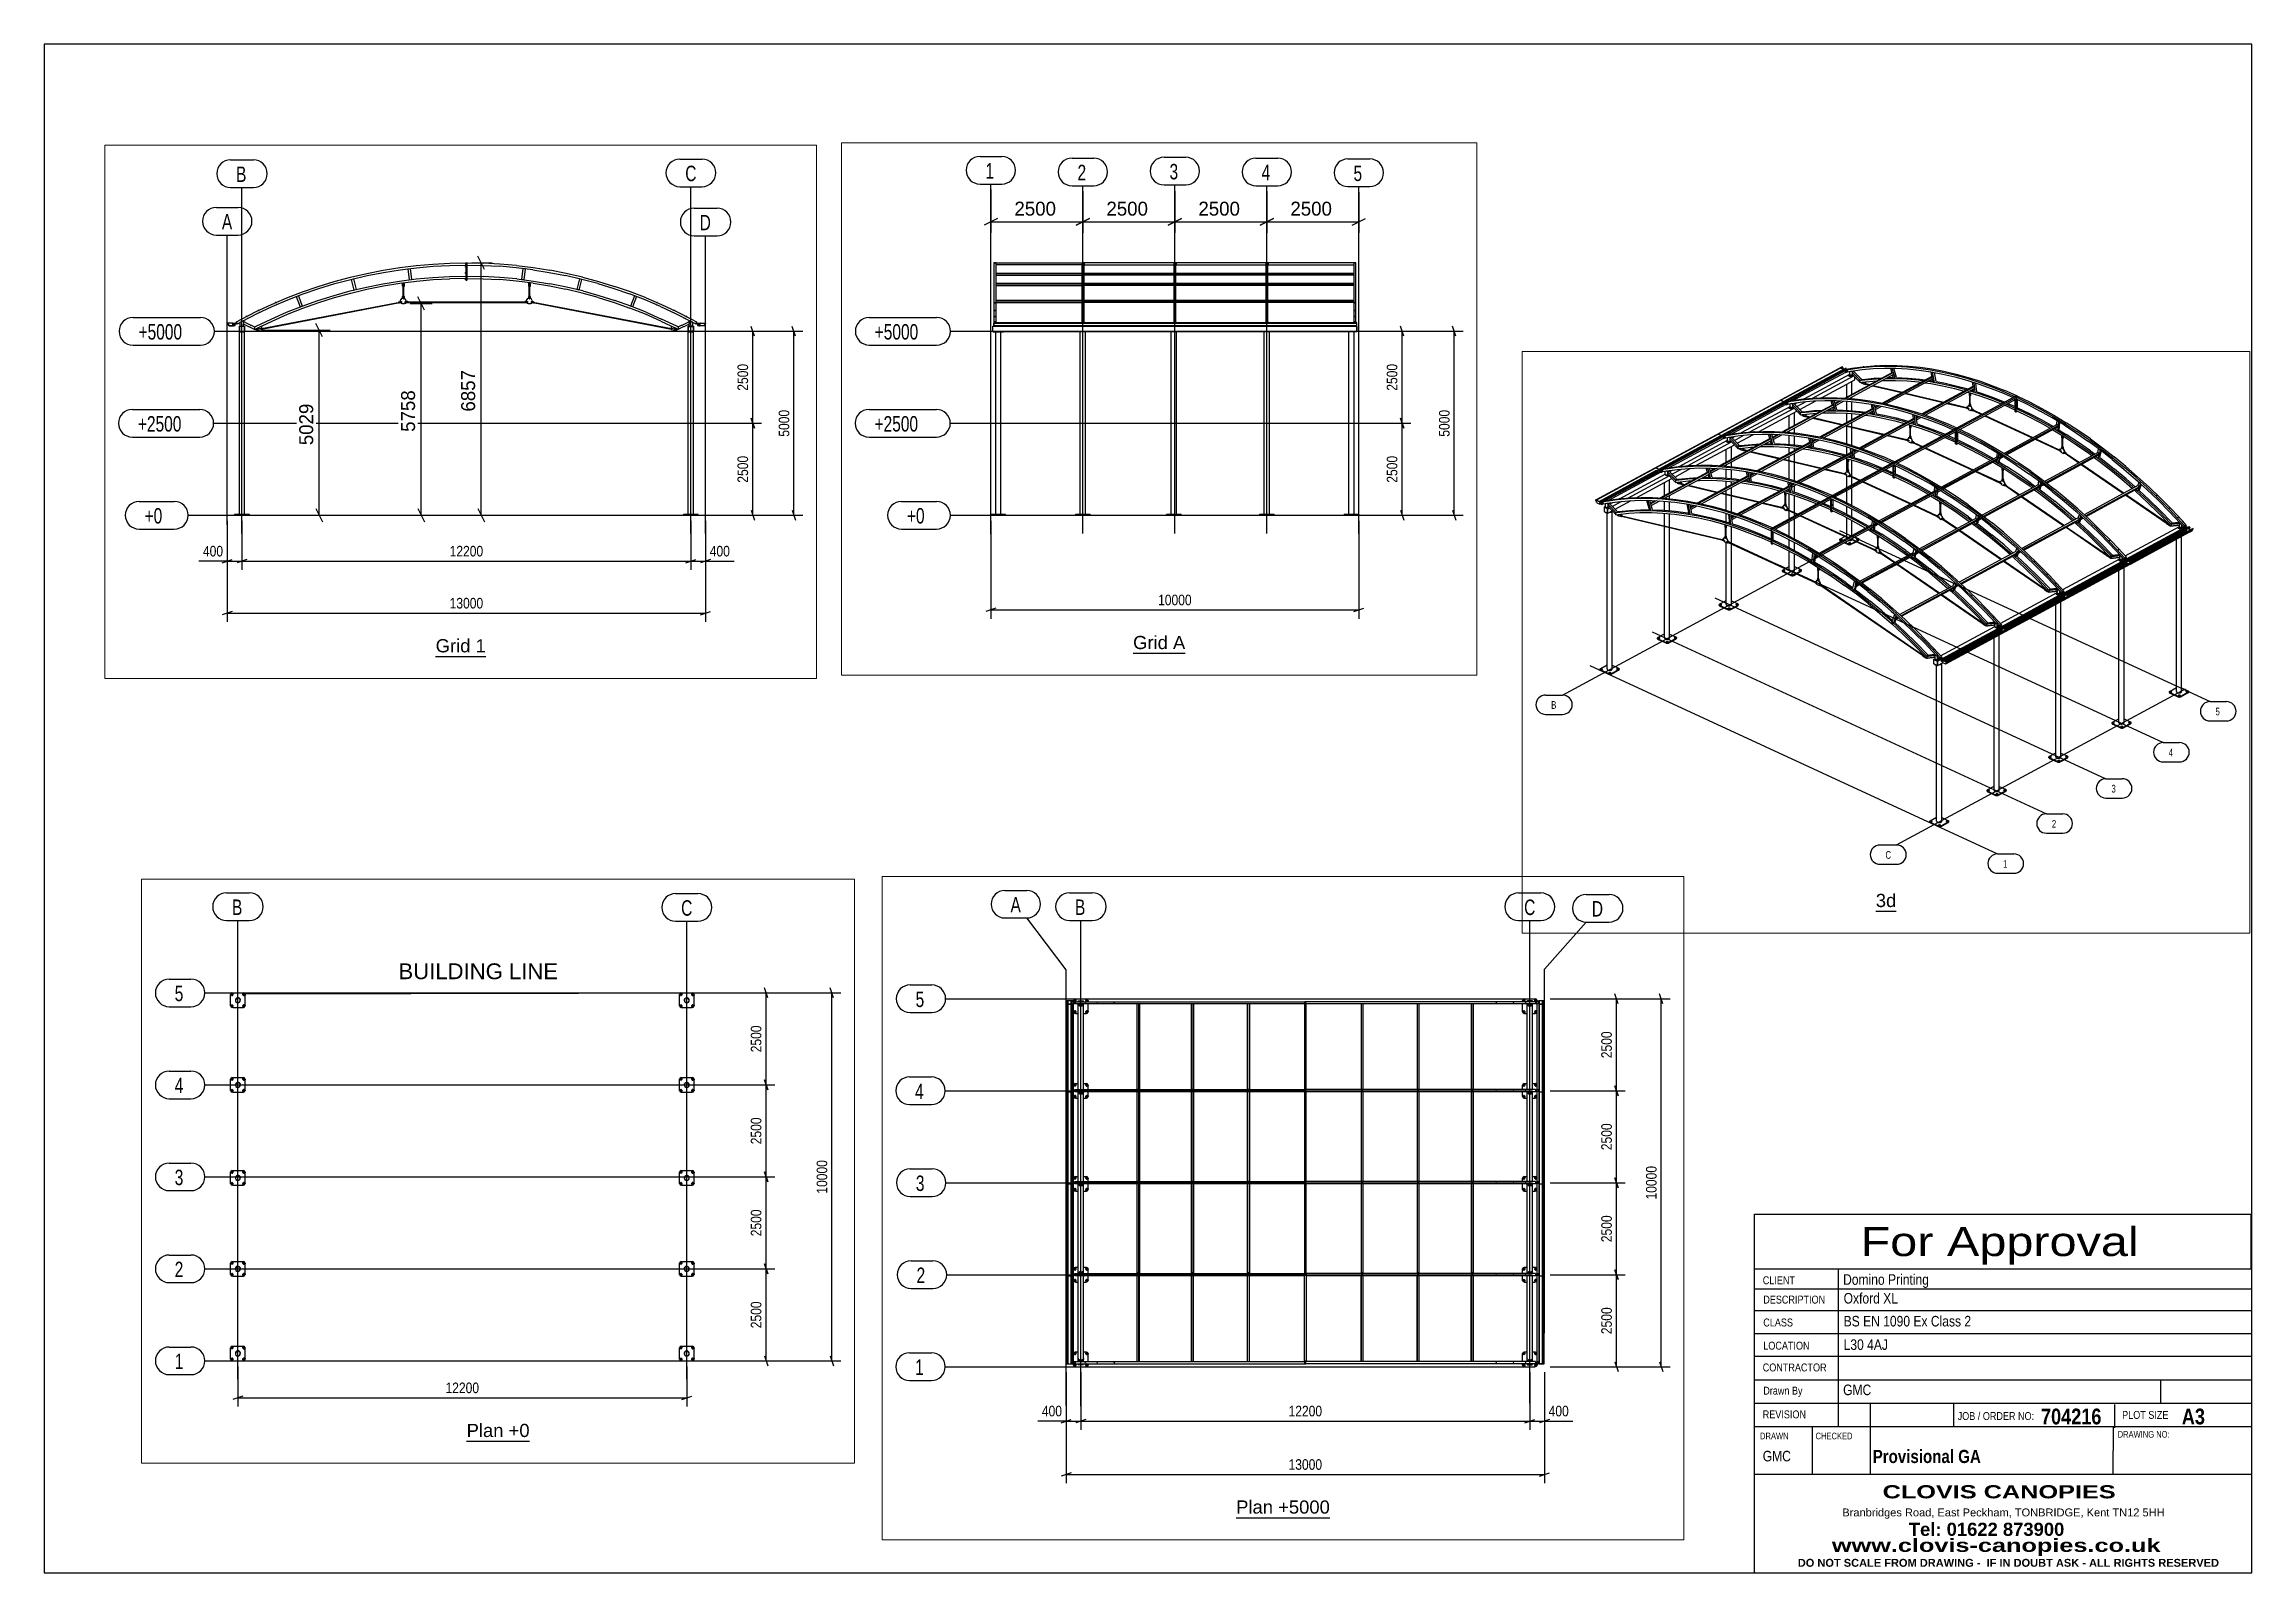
# Paper-space layout 'Layout1' of a CAD drawing. Header units: millimetres. Extents: x 5 to 405, y 5 to 282.
# The model-space entities are those that its viewports show. They can reach past a viewport. Long polylines and large blocks are cut down to what shows.
import ezdxf

# ---------------------------------------------------------------- set-up
doc = ezdxf.new("R2010")
doc.units = ezdxf.units.MM
doc.linetypes.add('DXK_LINE_DOT3', pattern=[5.9187, 2.979, -0.9799, 0.9799, -0.9799])
doc.layers.add('Viewport layer', color=7, linetype='Continuous', plot=False)
doc.styles.add('Arial', font='ARIAL.TTF', dxfattribs={"height": 0.2})
doc.styles.add('ARIAL B Bold', font='ARIAL.TTF', dxfattribs={"height": 0.2})
doc.styles.add('Arial Black Bold', font='ARIBLK.TTF', dxfattribs={"height": 0.2})
doc.styles.add('Arial Bold', font='ARIALBD.TTF', dxfattribs={"height": 0.2})
doc.styles.add('Arial Narrow', font='ARIALN.TTF', dxfattribs={"height": 0.2})
doc.styles.add('Arial Narrow Bold', font='ARIALNB.TTF', dxfattribs={"height": 0.2})
doc.styles.add('Comic Sans MS', font='COMIC.TTF', dxfattribs={"height": 0.2})
doc.styles.add('romsim', font='', dxfattribs={"height": 0.2})
doc.styles.get('romsim').set_extended_font_data('romsim')

# ---------------------------------------------------------------- blocks, each defined once
blk = doc.blocks.new('Unknown-502061-1337')
at = {"color": 7, "linetype": 'Continuous'}
for p, q in [((405, 282), (5, 282)), ((5, 282), (5, 5)), ((405, 5), (405, 282)), ((5, 5), (405, 5))]:
    blk.add_line(p, q, dxfattribs=at)
blk = doc.blocks.new('Unknown-502061-14353')
at = {"color": 7, "linetype": 'Continuous'}
for p, q in [((314.9, 5), (314.9, 70)), ((314.9, 70), (404.9, 70)), ((404.89, 60), (314.9, 60)), ((330.1, 31.5), (330.1, 60)), ((404.89, 56.4), (314.9, 56.4)), ((404.89, 52.45), (314.9, 52.45)), ((404.89, 48.3), (314.9, 48.3)), ((404.89, 44.2), (314.9, 44.2)), ((404.89, 39.9), (314.9, 39.9)), ((388.5, 35.7), (388.5, 39.9)), ((404.89, 35.7), (314.9, 35.7)), ((335.9, 31.5), (335.9, 35.7)), ((351, 31.5), (351, 35.7)), ((380.2, 31.3), (380.2, 35.5)), ((404.89, 31.45), (314.9, 31.45)), ((325.38, 22.79), (325.38, 31.45)), ((335.9, 22.8), (335.9, 31.45)), ((379.9, 22.8), (379.91, 31.45)), ((404.99, 22.8), (315, 22.8))]:
    blk.add_line(p, q, dxfattribs=at)
at = {"color": 2, "linetype": 'Continuous'}
blk.add_line((404.9, 60), (404.9, 70), dxfattribs=at)
at = {"color": 1, "linetype": 'Continuous', "style": 'ARIAL B Bold', "width": 1.2}
blk.add_text('For Approval', height=5.2529, dxfattribs=at).set_placement((334.1, 62.4))
at = {"color": 7}
for s, height, style, p in [('CLIENT', 1.432, 'Arial Narrow', (316.39, 57.3)), ('Domino Printing', 1.9089, 'Arial Narrow', (330.94, 57.2)), ('DESCRIPTION', 1.4316, 'Arial Narrow', (316.48, 53.8)), ('Oxford XL', 1.909, 'Arial Narrow', (331.04, 53.8)), ('LOCATION', 1.432, 'Arial Narrow', (316.48, 45.45)), ('L30 4AJ', 1.909, 'Arial Narrow', (331.04, 45.4)), ('CONTRACTOR', 1.432, 'Arial Narrow', (316.38, 41.5)), ('Drawn By', 1.432, 'Arial Narrow', (316.48, 37.3)), ('GMC', 1.909, 'Arial Narrow', (330.94, 37.2)), ('REVISION', 1.432, 'Arial Narrow', (316.38, 33)), ('JOB / ORDER NO:', 1.4316, 'Arial Narrow', (351.7, 32.7)), ('704216', 2.863, 'Arial Narrow Bold', (366.8, 31.9)), ('DRAWN', 1.193, 'Arial Narrow', (315.9, 29.2)), ('CHECKED', 1.193, 'Arial Narrow', (325.96, 29.2)), ('DRAWING NO:', 1.193, 'Arial Narrow', (380.69, 29.5)), ('GMC', 1.909, 'Arial Narrow', (316.38, 25.2))]:
    blk.add_text(s, height=height, dxfattribs=dict(at, style=style)).set_placement(p)
at = {"color": 7, "linetype": 'Continuous'}
for s, height, style, p in [('CLASS', 1.432, 'Arial Narrow', (316.48, 49.65)), ('BS EN 1090 Ex Class 2', 1.9089, 'Arial Narrow', (331.04, 49.65)), ('PLOT SIZE', 1.432, 'Arial Narrow', (381.5, 32.9)), (' A3', 2.863, 'Arial Narrow Bold', (391.4, 31.9)), ('Provisional GA', 2.3861, 'Arial Narrow Bold', (336.3, 24.9)), ('Branbridges Road, East Peckham, TONBRIDGE, Kent TN12 5HH', 1.4326, 'Arial', (330.8, 15.23)), ('Tel: 01622 873900', 2.3861, 'Arial Bold', (342.85, 11.7)), ('DO NOT SCALE FROM DRAWING -  IF IN DOUBT ASK - ALL RIGHTS RESERVED', 1.4316, 'Arial Bold', (322.73, 6.1))]:
    blk.add_text(s, height=height, dxfattribs=dict(at, style=style)).set_placement(p)
at = {"color": 7, "linetype": 'Continuous', "style": 'Arial Black Bold', "width": 1.2}
for s, p in [('CLOVIS CANOPIES', (338.1, 18.5)), ('www.clovis-canopies.co.uk', (328.91, 8.8))]:
    blk.add_text(s, height=2.3861, dxfattribs=at).set_placement(p)
blk = doc.blocks.new('Unknown-502061-11 - 1341')
at = {"color": 7, "linetype": 'Continuous'}
blk.add_line((105387, 600), (107929, 600), dxfattribs=at)
at = {"color": 0, "linetype": 'Continuous'}
blk.add_wipeout([(107929, 713), (107929, 1088), (105387, 1088), (105387, 713)], dxfattribs=at)
at = {"color": 96, "linetype": 'Continuous', "style": 'Arial'}
blk.add_text('Plan +5000', height=358.2, dxfattribs=at).set_placement((105387, 713))
blk = doc.blocks.new('Unknown-502061-12 - 1506')
at = {"color": 7, "linetype": 'Continuous'}
blk.add_line((80221, 600), (81929, 600), dxfattribs=at)
at = {"color": 0, "linetype": 'Continuous'}
blk.add_wipeout([(81929, 712), (81929, 1088), (80221, 1088), (80221, 712)], dxfattribs=at)
at = {"color": 96, "linetype": 'Continuous', "style": 'Arial'}
blk.add_text('Plan +0', height=358.2, dxfattribs=at).set_placement((80221, 712))
blk = doc.blocks.new('Unknown-502061-13 - 1673')
at = {"color": 7, "linetype": 'Continuous'}
blk.add_line((57046, 600), (58462, 600), dxfattribs=at)
at = {"color": 0, "linetype": 'Continuous'}
blk.add_wipeout([(58462, 713), (58462, 1088), (57046, 1088), (57046, 713)], dxfattribs=at)
at = {"color": 96, "linetype": 'Continuous', "style": 'Arial'}
blk.add_text('Grid A', height=358.2, dxfattribs=at).set_placement((57046, 713))
blk = doc.blocks.new('Unknown-502061-14 - 1938')
at = {"color": 7, "linetype": 'Continuous'}
blk.add_line((33768, 600), (35129, 600), dxfattribs=at)
at = {"color": 0, "linetype": 'Continuous'}
blk.add_wipeout([(35129, 712), (35129, 1088), (33768, 1088), (33768, 712)], dxfattribs=at)
at = {"color": 96, "linetype": 'Continuous', "style": 'Arial'}
blk.add_text('Grid 1', height=358.2, dxfattribs=at).set_placement((33768, 712))
blk = doc.blocks.new('Unknown-502061-15 - 2165')
at = {"color": 7, "linetype": 'Continuous'}
blk.add_line((9610, 600), (10166, 600), dxfattribs=at)
at = {"color": 0, "linetype": 'Continuous'}
blk.add_wipeout([(10166, 713), (10166, 1088), (9610, 1088), (9610, 713)], dxfattribs=at)
at = {"color": 96, "linetype": 'Continuous', "style": 'Arial'}
blk.add_text('3d', height=358.2, dxfattribs=at).set_placement((9610, 713))
blk = doc.blocks.new('Part-502061-11913 - 1341')
at = {"color": 7, "linetype": 'Continuous'}
for p, q in [((101015, 4787), (101015, 4847)), ((101015, 4847), (107252, 4847)), ((107252, 4847), (107252, 4843)), ((101015, 4787), (107252, 4787)), ((107252, 4787), (107252, 4790))]:
    blk.add_line(p, q, dxfattribs=at)
blk = doc.blocks.new('GridLine-502061-1392 - 1341')
at = {"color": 246, "linetype": 'Continuous'}
for p, q in [((113063, 17583), (113670, 17583)), ((113063, 16833), (113670, 16833))]:
    blk.add_line(p, q, dxfattribs=at)
at = {"color": 246, "linetype": 'DXK_LINE_DOT3'}
blk.add_line((113367, 3719), (113367, 16833), dxfattribs=at)
at = {"color": 246, "linetype": 'Continuous'}
for centre, start, end in [((113063, 17208), 90, 270), ((113670, 17208), 270, 90)]:
    blk.add_arc(centre, 375, start, end, dxfattribs=at)
at = {"color": 136, "linetype": 'Continuous', "style": 'romsim', "width": 0.75}
blk.add_text('C', height=420, dxfattribs=at).set_placement((113213, 16983))
blk = doc.blocks.new('Part-502061-12379 - 1341')
at = {"color": 7, "linetype": 'Continuous'}
for p, q in [((111777, 9677), (111777, 7241)), ((111795, 7241), (111795, 9677)), ((111841, 7241), (111841, 9677)), ((111777, 7241), (111841, 7241))]:
    blk.add_line(p, q, dxfattribs=at)
blk = doc.blocks.new('Part-502061-11921 - 1341')
at = {"color": 7, "linetype": 'Continuous'}
for p, q in [((102757, 7253), (102692, 7253)), ((102692, 7237), (102692, 7253)), ((102739, 7237), (102739, 7253)), ((102757, 7237), (102757, 7253)), ((102692, 4847), (102692, 7177)), ((102739, 4847), (102739, 7177)), ((102757, 4847), (102757, 7177))]:
    blk.add_line(p, q, dxfattribs=at)
blk = doc.blocks.new('GridLine-502061-1394 - 1341')
at = {"color": 246, "linetype": 'Continuous'}
for p, q in [((96511, 5082), (97103, 5082)), ((96511, 4332), (97103, 4332))]:
    blk.add_line(p, q, dxfattribs=at)
at = {"color": 246, "linetype": 'DXK_LINE_DOT3'}
blk.add_line((97478, 4707), (113441, 4707), dxfattribs=at)
at = {"color": 246, "linetype": 'Continuous'}
for centre, start, end in [((96511, 4707), 90, 270), ((97103, 4707), 270, 90)]:
    blk.add_arc(centre, 375, start, end, dxfattribs=at)
at = {"color": 136, "linetype": 'Continuous', "style": 'romsim', "width": 0.75}
blk.add_text('1', height=420, dxfattribs=at).set_placement((96661, 4482))
blk = doc.blocks.new('Part-502061-11927 - 1341')
at = {"color": 7, "linetype": 'Continuous'}
for p, q in [((113531, 4830), (113535, 4834)), ((113531, 4803), (113535, 4799)), ((113535, 4834), (113542, 4825)), ((113535, 4834), (113548, 4834)), ((113535, 4799), (113542, 4808)), ((113542, 4808), (113542, 4825)), ((113542, 4825), (113555, 4825)), ((113542, 4808), (113555, 4808)), ((113555, 4825), (113548, 4834)), ((113548, 4799), (113555, 4808)), ((113555, 4808), (113555, 4825)), ((113535, 4799), (113548, 4799))]:
    blk.add_line(p, q, dxfattribs=at)
blk = doc.blocks.new('GridLine-502061-1396 - 1341')
at = {"color": 246, "linetype": 'Continuous'}
for p, q in [((96531, 10082), (97124, 10082)), ((96531, 9332), (97124, 9332))]:
    blk.add_line(p, q, dxfattribs=at)
at = {"color": 246, "linetype": 'DXK_LINE_DOT3'}
blk.add_line((97499, 9707), (113441, 9707), dxfattribs=at)
at = {"color": 246, "linetype": 'Continuous'}
for centre, start, end in [((96531, 9707), 90, 270), ((97124, 9707), 270, 90)]:
    blk.add_arc(centre, 375, start, end, dxfattribs=at)
at = {"color": 136, "linetype": 'Continuous', "style": 'romsim', "width": 0.75}
blk.add_text('3', height=420, dxfattribs=at).set_placement((96681, 9482))
blk = doc.blocks.new('Part-502061-12094 - 1341')
at = {"color": 7, "linetype": 'Continuous'}
for p, q in [((113609, 9732), (113552, 9732)), ((113552, 9732), (113552, 9719)), ((113552, 9682), (113552, 9695)), ((113609, 9682), (113552, 9682)), ((113562, 9682), (113562, 9732)), ((113609, 9682), (113609, 9732))]:
    blk.add_line(p, q, dxfattribs=at)
blk = doc.blocks.new('Part-502061-11909 - 1341')
at = {"color": 7, "linetype": 'Continuous'}
for p, q in [((107252, 4825), (107252, 4825)), ((107252, 4809), (107252, 4809))]:
    blk.add_line(p, q, dxfattribs=at)
blk = doc.blocks.new('Part-502061-12286 - 1341')
at = {"color": 7, "linetype": 'Continuous'}
for p, q in [((113522, 14610), (113535, 14610)), ((113522, 14583), (113535, 14583)), ((113536, 14610), (113535, 14610)), ((113535, 14583), (113536, 14583)), ((113537, 14610), (113536, 14610)), ((113536, 14583), (113537, 14584)), ((113538, 14609), (113537, 14610)), ((113537, 14584), (113538, 14585)), ((113538, 14608), (113538, 14609)), ((113539, 14606), (113538, 14608)), ((113538, 14586), (113539, 14587)), ((113538, 14585), (113538, 14586)), ((113540, 14605), (113539, 14606)), ((113539, 14587), (113540, 14589)), ((113540, 14603), (113540, 14605)), ((113541, 14601), (113540, 14603)), ((113540, 14591), (113541, 14593)), ((113540, 14589), (113540, 14591)), ((113541, 14599), (113541, 14601)), ((113541, 14597), (113541, 14599)), ((113541, 14595), (113541, 14597)), ((113541, 14593), (113541, 14595))]:
    blk.add_line(p, q, dxfattribs=at)
blk = doc.blocks.new('GridLine-502061-1391 - 1341')
at = {"color": 246, "linetype": 'Continuous'}
for p, q in [((100856, 17586), (101477, 17586)), ((100856, 16836), (101477, 16836))]:
    blk.add_line(p, q, dxfattribs=at)
at = {"color": 246, "linetype": 'DXK_LINE_DOT3'}
blk.add_line((101167, 3631), (101167, 16836), dxfattribs=at)
at = {"color": 246, "linetype": 'Continuous'}
for centre, start, end in [((100856, 17211), 90, 270), ((101477, 17211), 270, 90)]:
    blk.add_arc(centre, 375, start, end, dxfattribs=at)
at = {"color": 136, "linetype": 'Continuous', "style": 'romsim', "width": 0.75}
blk.add_text('B', height=420, dxfattribs=at).set_placement((101006, 16986))
blk = doc.blocks.new('GridLine-502061-1395 - 1341')
at = {"color": 246, "linetype": 'Continuous'}
for p, q in [((96551, 7582), (97144, 7582)), ((96551, 6832), (97144, 6832))]:
    blk.add_line(p, q, dxfattribs=at)
at = {"color": 246, "linetype": 'DXK_LINE_DOT3'}
blk.add_line((97519, 7207), (113441, 7207), dxfattribs=at)
at = {"color": 246, "linetype": 'Continuous'}
for centre, start, end in [((96551, 7207), 90, 270), ((97144, 7207), 270, 90)]:
    blk.add_arc(centre, 375, start, end, dxfattribs=at)
at = {"color": 136, "linetype": 'Continuous', "style": 'romsim', "width": 0.75}
blk.add_text('2', height=420, dxfattribs=at).set_placement((96701, 6982))
blk = doc.blocks.new('Bolt-502061-9796 - 1341')
at = {"color": 7, "linetype": 'Continuous'}
for centre, radius, start, end in [((113217, 14657), 7.25, 0, 180), ((113217, 14657), 7.25, 0, 180), ((113217, 14657), 7.25, 180, 0), ((113217, 14657), 7.25, 180, 0), ((113217, 14657), 5, 90, 270), ((113217, 14657), 5, 270, 90), ((113517, 14657), 7.25, 0, 180), ((113517, 14657), 7.25, 0, 180), ((113517, 14657), 7.25, 180, 0), ((113517, 14657), 7.25, 180, 0), ((113517, 14657), 5, 90, 270), ((113517, 14657), 5, 270, 90), ((113217, 14357), 7.25, 0, 180), ((113217, 14357), 7.25, 0, 180), ((113217, 14357), 7.25, 180, 0), ((113217, 14357), 7.25, 180, 0), ((113217, 14357), 5, 90, 270), ((113217, 14357), 5, 270, 90), ((113517, 14357), 7.25, 0, 180), ((113517, 14357), 7.25, 0, 180), ((113517, 14357), 7.25, 180, 0), ((113517, 14357), 7.25, 180, 0), ((113517, 14357), 5, 90, 270), ((113517, 14357), 5, 270, 90)]:
    blk.add_arc(centre, radius, start, end, dxfattribs=at)
blk = doc.blocks.new('GridLine-502061-1397 - 1341')
at = {"color": 246, "linetype": 'Continuous'}
for p, q in [((96511, 12582), (97103, 12582)), ((96511, 11832), (97103, 11832))]:
    blk.add_line(p, q, dxfattribs=at)
at = {"color": 246, "linetype": 'DXK_LINE_DOT3'}
blk.add_line((97478, 12207), (113441, 12207), dxfattribs=at)
at = {"color": 246, "linetype": 'Continuous'}
for centre, start, end in [((96511, 12207), 90, 270), ((97103, 12207), 270, 90)]:
    blk.add_arc(centre, 375, start, end, dxfattribs=at)
at = {"color": 136, "linetype": 'Continuous', "style": 'romsim', "width": 0.75}
blk.add_text('4', height=420, dxfattribs=at).set_placement((96661, 11982))
blk = doc.blocks.new('GridLine-502061-1398 - 1341')
at = {"color": 246, "linetype": 'Continuous'}
for p, q in [((96524, 15082), (97116, 15082)), ((96524, 14332), (97116, 14332))]:
    blk.add_line(p, q, dxfattribs=at)
at = {"color": 246, "linetype": 'DXK_LINE_DOT3'}
blk.add_line((97491, 14707), (113441, 14707), dxfattribs=at)
at = {"color": 246, "linetype": 'Continuous'}
for centre, start, end in [((96524, 14707), 90, 270), ((97116, 14707), 270, 90)]:
    blk.add_arc(centre, 375, start, end, dxfattribs=at)
at = {"color": 136, "linetype": 'Continuous', "style": 'romsim', "width": 0.75}
blk.add_text('5', height=420, dxfattribs=at).set_placement((96674, 14482))
blk = doc.blocks.new('Part-502061-9786 - 1341')
at = {"color": 7, "linetype": 'Continuous'}
for p, q in [((113167, 5047), (113169, 5062)), ((113167, 4847), (113167, 5047)), ((113197, 5052), (113195, 5049)), ((113195, 5049), (113195, 5046)), ((113202, 5059), (113197, 5052)), ((113208, 5066), (113202, 5059)), ((113215, 5072), (113208, 5066)), ((113211, 5105), (113227, 5107)), ((113213, 5034), (113216, 5036)), ((113222, 5077), (113215, 5072)), ((113216, 5036), (113218, 5038)), ((113218, 5038), (113221, 5043)), ((113221, 5043), (113226, 5048)), ((113225, 5078), (113222, 5077)), ((113228, 5079), (113225, 5078)), ((113226, 5048), (113230, 5052)), ((113227, 5107), (113297, 5107)), ((113230, 5052), (113235, 5056)), ((113235, 5056), (113238, 5058)), ((113238, 5058), (113239, 5060)), ((113437, 5107), (113507, 5107)), ((113494, 5060), (113496, 5058)), ((113496, 5058), (113498, 5056)), ((113498, 5056), (113503, 5052)), ((113503, 5052), (113508, 5048)), ((113509, 5078), (113506, 5079)), ((113507, 5107), (113522, 5105)), ((113508, 5048), (113512, 5043)), ((113512, 5077), (113509, 5078)), ((113519, 5072), (113512, 5077)), ((113512, 5043), (113516, 5038)), ((113516, 5038), (113518, 5036)), ((113518, 5036), (113520, 5034)), ((113526, 5066), (113519, 5072)), ((113532, 5059), (113526, 5066)), ((113537, 5052), (113532, 5059)), ((113538, 5049), (113537, 5052)), ((113539, 5046), (113538, 5049)), ((113167, 4767), (113167, 4787)), ((113169, 4751), (113167, 4767)), ((113195, 4768), (113195, 4765)), ((113195, 4765), (113197, 4762)), ((113197, 4762), (113202, 4755)), ((113202, 4755), (113208, 4748)), ((113208, 4748), (113215, 4742)), ((113227, 4707), (113211, 4709)), ((113216, 4778), (113213, 4780)), ((113215, 4742), (113222, 4737)), ((113218, 4775), (113216, 4778)), ((113221, 4770), (113218, 4775)), ((113226, 4766), (113221, 4770)), ((113222, 4737), (113225, 4735)), ((113225, 4735), (113228, 4735)), ((113230, 4761), (113226, 4766)), ((113227, 4707), (113507, 4707)), ((113235, 4758), (113230, 4761)), ((113238, 4756), (113235, 4758)), ((113239, 4753), (113238, 4756)), ((113496, 4756), (113494, 4753)), ((113498, 4758), (113496, 4756)), ((113503, 4761), (113498, 4758)), ((113508, 4766), (113503, 4761)), ((113506, 4735), (113509, 4735)), ((113522, 4709), (113507, 4707)), ((113512, 4770), (113508, 4766)), ((113509, 4735), (113512, 4737)), ((113516, 4775), (113512, 4770)), ((113512, 4737), (113519, 4742)), ((113518, 4778), (113516, 4775)), ((113520, 4780), (113518, 4778)), ((113519, 4742), (113526, 4748)), ((113526, 4748), (113532, 4755)), ((113532, 4755), (113537, 4762)), ((113537, 4762), (113538, 4765)), ((113538, 4765), (113539, 4768)), ((113567, 4767), (113565, 4751)), ((113567, 4767), (113567, 4787))]:
    blk.add_line(p, q, dxfattribs=at)
for centre, radius, start, end in [((113227, 5047), 60, 105, 165), ((113207, 5045), 12.5, 174.99912, 299.77258), ((113229, 5066), 12.5, 330.22743, 95.00086), ((113505, 5066), 12.5, 84.99914, 209.77257), ((113526, 5045), 12.5, 240.22742, 5.00088), ((113507, 5047), 60, 15.54662, 75), ((113227, 4767), 60, 195, 255), ((113207, 4769), 12.5, 60.22742, 185.00088), ((113229, 4747), 12.5, 264.99914, 29.77257), ((113505, 4747), 12.5, 150.22743, 275.00086), ((113526, 4769), 12.5, 354.99912, 119.77258), ((113507, 4767), 60, 285, 345)]:
    blk.add_arc(centre, radius, start, end, dxfattribs=at)
blk = doc.blocks.new('Part-502061-11940 - 1341')
at = {"color": 7, "linetype": 'Continuous'}
for p, q in [((101012, 4844), (101012, 4790)), ((101012, 4844), (101015, 4844)), ((101012, 4790), (101015, 4790))]:
    blk.add_line(p, q, dxfattribs=at)
blk = doc.blocks.new('Part-502061-11941 - 1341')
at = {"color": 7, "linetype": 'Continuous'}
for p, q in [((100993, 4821), (100992, 4819)), ((100992, 4819), (100992, 4817)), ((100992, 4817), (100992, 4815)), ((100992, 4815), (100993, 4813)), ((100994, 4825), (100993, 4823)), ((100993, 4823), (100993, 4821)), ((100993, 4813), (100993, 4811)), ((100993, 4811), (100994, 4809)), ((100995, 4828), (100994, 4826)), ((100994, 4826), (100994, 4825)), ((100994, 4809), (100994, 4807)), ((100994, 4807), (100995, 4806)), ((100996, 4829), (100995, 4828)), ((100995, 4806), (100996, 4805)), ((100997, 4830), (100996, 4829)), ((100996, 4805), (100997, 4804)), ((100998, 4830), (100997, 4830)), ((100997, 4804), (100998, 4803)), ((100999, 4830), (100998, 4830)), ((100998, 4803), (100999, 4803)), ((100999, 4830), (101012, 4830)), ((100999, 4803), (101012, 4803))]:
    blk.add_line(p, q, dxfattribs=at)
blk = doc.blocks.new('Part-502061-9789 - 1341')
at = {"color": 7, "linetype": 'Continuous'}
for p, q in [((113167, 9819), (113169, 9834)), ((113167, 9737), (113167, 9819)), ((113167, 9539), (113167, 9677)), ((113197, 9824), (113195, 9821)), ((113195, 9821), (113195, 9818)), ((113202, 9831), (113197, 9824)), ((113208, 9838), (113202, 9831)), ((113215, 9844), (113208, 9838)), ((113211, 9877), (113227, 9879)), ((113213, 9806), (113216, 9808)), ((113222, 9849), (113215, 9844)), ((113216, 9808), (113218, 9810)), ((113218, 9810), (113221, 9815)), ((113221, 9815), (113226, 9820)), ((113225, 9850), (113222, 9849)), ((113228, 9851), (113225, 9850)), ((113226, 9820), (113230, 9824)), ((113227, 9879), (113297, 9879)), ((113230, 9824), (113235, 9828)), ((113235, 9828), (113238, 9830)), ((113238, 9830), (113239, 9832)), ((113437, 9879), (113507, 9879)), ((113494, 9832), (113496, 9830)), ((113496, 9830), (113498, 9828)), ((113498, 9828), (113503, 9824)), ((113503, 9824), (113508, 9820)), ((113509, 9850), (113506, 9851)), ((113507, 9879), (113522, 9877)), ((113508, 9820), (113512, 9815)), ((113512, 9849), (113509, 9850)), ((113519, 9844), (113512, 9849)), ((113512, 9815), (113516, 9810)), ((113516, 9810), (113518, 9808)), ((113518, 9808), (113520, 9806)), ((113526, 9838), (113519, 9844)), ((113532, 9831), (113526, 9838)), ((113537, 9824), (113532, 9831)), ((113538, 9821), (113537, 9824)), ((113539, 9818), (113538, 9821)), ((113169, 9523), (113167, 9539)), ((113195, 9540), (113195, 9537)), ((113195, 9537), (113197, 9534)), ((113197, 9534), (113202, 9527)), ((113202, 9527), (113208, 9520)), ((113208, 9520), (113215, 9514)), ((113227, 9479), (113211, 9481)), ((113216, 9550), (113213, 9552)), ((113215, 9514), (113222, 9509)), ((113218, 9547), (113216, 9550)), ((113221, 9542), (113218, 9547)), ((113226, 9538), (113221, 9542)), ((113222, 9509), (113225, 9507)), ((113225, 9507), (113228, 9507)), ((113230, 9533), (113226, 9538)), ((113227, 9479), (113297, 9479)), ((113235, 9530), (113230, 9533)), ((113238, 9528), (113235, 9530)), ((113239, 9525), (113238, 9528)), ((113437, 9479), (113507, 9479)), ((113496, 9528), (113494, 9525)), ((113498, 9530), (113496, 9528)), ((113503, 9533), (113498, 9530)), ((113508, 9538), (113503, 9533)), ((113506, 9507), (113509, 9507)), ((113522, 9481), (113507, 9479)), ((113512, 9542), (113508, 9538)), ((113509, 9507), (113512, 9509)), ((113516, 9547), (113512, 9542)), ((113512, 9509), (113519, 9514)), ((113518, 9550), (113516, 9547)), ((113520, 9552), (113518, 9550)), ((113519, 9514), (113526, 9520)), ((113526, 9520), (113532, 9527)), ((113532, 9527), (113537, 9534)), ((113537, 9534), (113538, 9537)), ((113538, 9537), (113539, 9540))]:
    blk.add_line(p, q, dxfattribs=at)
for centre, radius, start, end in [((113227, 9819), 60, 105, 165), ((113207, 9817), 12.5, 174.99912, 299.77258), ((113229, 9838), 12.5, 330.22743, 95.00086), ((113505, 9838), 12.5, 84.99914, 209.77257), ((113526, 9817), 12.5, 240.22742, 5.00088), ((113507, 9819), 60, 15.54662, 75), ((113227, 9539), 60, 195, 255), ((113207, 9541), 12.5, 60.22742, 185.00088), ((113229, 9519), 12.5, 264.99914, 29.77257), ((113505, 9519), 12.5, 150.22743, 275.00086), ((113526, 9541), 12.5, 354.99912, 119.77258), ((113507, 9539), 60, 285, 344.45338)]:
    blk.add_arc(centre, radius, start, end, dxfattribs=at)
blk = doc.blocks.new('Part-502061-11926 - 1341')
at = {"color": 7, "linetype": 'Continuous'}
for p, q in [((113609, 4842), (113552, 4842)), ((113552, 4842), (113552, 4829)), ((113552, 4792), (113552, 4805)), ((113562, 4792), (113562, 4842)), ((113609, 4792), (113609, 4842)), ((113609, 4792), (113552, 4792))]:
    blk.add_line(p, q, dxfattribs=at)
blk = doc.blocks.new('Part-502061-12125 - 1341')
at = {"color": 7, "linetype": 'Continuous'}
for p, q in [((113554, 9717), (113557, 9717)), ((113554, 9697), (113557, 9697)), ((113558, 9717), (113557, 9717)), ((113557, 9697), (113558, 9697)), ((113559, 9716), (113558, 9717)), ((113558, 9697), (113559, 9697)), ((113559, 9715), (113559, 9716)), ((113560, 9714), (113559, 9715)), ((113559, 9698), (113560, 9699)), ((113559, 9697), (113559, 9698)), ((113560, 9713), (113560, 9714)), ((113561, 9712), (113560, 9713)), ((113560, 9700), (113561, 9702)), ((113560, 9699), (113560, 9700)), ((113561, 9710), (113561, 9712)), ((113561, 9709), (113561, 9710)), ((113561, 9707), (113561, 9709)), ((113561, 9705), (113561, 9707)), ((113561, 9703), (113561, 9705)), ((113561, 9702), (113561, 9703))]:
    blk.add_line(p, q, dxfattribs=at)
blk = doc.blocks.new('Part-502061-11930 - 1341')
at = {"color": 7, "linetype": 'Continuous'}
for p, q in [((113614, 4784), (113614, 4787)), ((113615, 4784), (113615, 4787)), ((113761, 4784), (113615, 4784)), ((113629, 4787), (113751, 4787)), ((113761, 4787), (113761, 4784))]:
    blk.add_line(p, q, dxfattribs=at)
blk = doc.blocks.new('Part-502061-12257 - 1341')
at = {"color": 7, "linetype": 'Continuous'}
for p, q in [((113531, 14610), (113535, 14614)), ((113531, 14583), (113535, 14579)), ((113535, 14614), (113542, 14605)), ((113535, 14614), (113548, 14614)), ((113535, 14579), (113542, 14588)), ((113535, 14579), (113548, 14579)), ((113542, 14588), (113542, 14605)), ((113542, 14605), (113555, 14605)), ((113542, 14588), (113555, 14588)), ((113555, 14605), (113548, 14614)), ((113548, 14579), (113555, 14588)), ((113555, 14588), (113555, 14605))]:
    blk.add_line(p, q, dxfattribs=at)
blk = doc.blocks.new('Bolt-502061-12297 - 1341')
at = {"color": 7, "linetype": 'Continuous'}
for p, q in [((102071, 14597), (102075, 14603)), ((102075, 14590), (102071, 14597)), ((102084, 14603), (102075, 14603)), ((102084, 14590), (102075, 14590)), ((102085, 14597), (102082, 14603)), ((102085, 14597), (102082, 14590)), ((102087, 14597), (102085, 14597))]:
    blk.add_line(p, q, dxfattribs=at)
blk = doc.blocks.new('Part-502061-9795 - 1341')
at = {"color": 7, "linetype": 'Continuous'}
for p, q in [((113167, 14647), (113169, 14662)), ((113167, 14627), (113167, 14647)), ((113167, 14367), (113167, 14567)), ((113197, 14652), (113195, 14649)), ((113195, 14649), (113195, 14646)), ((113202, 14659), (113197, 14652)), ((113208, 14666), (113202, 14659)), ((113215, 14672), (113208, 14666)), ((113211, 14705), (113227, 14707)), ((113213, 14634), (113216, 14636)), ((113222, 14677), (113215, 14672)), ((113216, 14636), (113218, 14638)), ((113218, 14638), (113221, 14643)), ((113221, 14643), (113226, 14648)), ((113225, 14678), (113222, 14677)), ((113228, 14679), (113225, 14678)), ((113226, 14648), (113230, 14652)), ((113227, 14707), (113507, 14707)), ((113230, 14652), (113235, 14656)), ((113235, 14656), (113238, 14658)), ((113238, 14658), (113239, 14660)), ((113494, 14660), (113496, 14658)), ((113496, 14658), (113498, 14656)), ((113498, 14656), (113503, 14652)), ((113503, 14652), (113508, 14648)), ((113509, 14678), (113506, 14679)), ((113507, 14707), (113522, 14705)), ((113508, 14648), (113512, 14643)), ((113512, 14677), (113509, 14678)), ((113519, 14672), (113512, 14677)), ((113512, 14643), (113516, 14638)), ((113516, 14638), (113518, 14636)), ((113518, 14636), (113520, 14634)), ((113526, 14666), (113519, 14672)), ((113532, 14659), (113526, 14666)), ((113537, 14652), (113532, 14659)), ((113538, 14649), (113537, 14652)), ((113539, 14646), (113538, 14649)), ((113565, 14662), (113566, 14652)), ((113169, 14351), (113167, 14367)), ((113195, 14368), (113195, 14365)), ((113195, 14365), (113197, 14362)), ((113197, 14362), (113202, 14355)), ((113202, 14355), (113208, 14348)), ((113208, 14348), (113215, 14342)), ((113227, 14307), (113211, 14309)), ((113216, 14378), (113213, 14380)), ((113215, 14342), (113222, 14337)), ((113218, 14375), (113216, 14378)), ((113221, 14370), (113218, 14375)), ((113226, 14366), (113221, 14370)), ((113222, 14337), (113225, 14335)), ((113225, 14335), (113228, 14335)), ((113230, 14361), (113226, 14366)), ((113227, 14307), (113297, 14307)), ((113235, 14358), (113230, 14361)), ((113238, 14356), (113235, 14358)), ((113239, 14353), (113238, 14356)), ((113437, 14307), (113507, 14307)), ((113496, 14356), (113494, 14353)), ((113498, 14358), (113496, 14356)), ((113503, 14361), (113498, 14358)), ((113508, 14366), (113503, 14361)), ((113506, 14335), (113509, 14335)), ((113522, 14309), (113507, 14307)), ((113512, 14370), (113508, 14366)), ((113509, 14335), (113512, 14337)), ((113516, 14375), (113512, 14370)), ((113512, 14337), (113519, 14342)), ((113518, 14378), (113516, 14375)), ((113520, 14380), (113518, 14378)), ((113519, 14342), (113526, 14348)), ((113526, 14348), (113532, 14355)), ((113532, 14355), (113537, 14362)), ((113537, 14362), (113538, 14365)), ((113538, 14365), (113539, 14368))]:
    blk.add_line(p, q, dxfattribs=at)
for centre, radius, start, end in [((113227, 14647), 60, 105, 165), ((113207, 14645), 12.5, 174.99912, 299.77258), ((113229, 14666), 12.5, 330.22743, 95.00086), ((113505, 14666), 12.5, 84.99914, 209.77257), ((113526, 14645), 12.5, 240.22742, 5.00088), ((113507, 14647), 60, 15, 75), ((113227, 14367), 60, 195, 255), ((113207, 14369), 12.5, 60.22742, 185.00088), ((113229, 14347), 12.5, 264.99914, 29.77257), ((113505, 14347), 12.5, 150.22743, 275.00086), ((113526, 14369), 12.5, 354.99912, 119.77258), ((113507, 14367), 60, 285, 344.45338)]:
    blk.add_arc(centre, radius, start, end, dxfattribs=at)
blk = doc.blocks.new('Part-502061-11933 - 1341')
at = {"color": 7, "linetype": 'Continuous'}
for p, q in [((110363, 7253), (110302, 7253)), ((110302, 7237), (110302, 7253)), ((110314, 7237), (110314, 7253)), ((110363, 7237), (110363, 7253)), ((110302, 4847), (110302, 7177)), ((110314, 4847), (110314, 7177)), ((110363, 4847), (110363, 7177))]:
    blk.add_line(p, q, dxfattribs=at)
blk = doc.blocks.new('GridLine-502061-9797 - 1341')
at = {"color": 246, "linetype": 'Continuous'}
for p, q in [((99104, 17652), (99696, 17652)), ((99104, 16902), (99696, 16902))]:
    blk.add_line(p, q, dxfattribs=at)
at = {"color": 246, "linetype": 'DXK_LINE_DOT3'}
for p, q in [((100767, 15495), (99696, 16902)), ((100767, 3653), (100767, 15495))]:
    blk.add_line(p, q, dxfattribs=at)
at = {"color": 246, "linetype": 'Continuous'}
for centre, start, end in [((99104, 17277), 90, 270), ((99696, 17277), 270, 90)]:
    blk.add_arc(centre, 375, start, end, dxfattribs=at)
at = {"color": 136, "linetype": 'Continuous', "style": 'romsim', "width": 0.75}
blk.add_text('A', height=420, dxfattribs=at).set_placement((99254, 17052))
blk = doc.blocks.new('GridLine-502061-9798 - 1341')
at = {"color": 246, "linetype": 'Continuous'}
for p, q in [((114903, 17541), (115525, 17541)), ((114903, 16791), (115525, 16791))]:
    blk.add_line(p, q, dxfattribs=at)
at = {"color": 246, "linetype": 'DXK_LINE_DOT3'}
for p, q in [((113767, 15515), (114903, 16791)), ((113767, 5622), (113767, 15515))]:
    blk.add_line(p, q, dxfattribs=at)
at = {"color": 246, "linetype": 'Continuous'}
for centre, start, end in [((114903, 17166), 90, 270), ((115525, 17166), 270, 90)]:
    blk.add_arc(centre, 375, start, end, dxfattribs=at)
at = {"color": 136, "linetype": 'Continuous', "style": 'romsim', "width": 0.75}
blk.add_text('D', height=420, dxfattribs=at).set_placement((115053, 16941))
blk = doc.blocks.new('Part-502061-11903 - 1341')
at = {"color": 7, "linetype": 'Continuous'}
for p, q in [((113167, 7347), (113169, 7362)), ((113167, 7237), (113167, 7347)), ((113197, 7352), (113195, 7349)), ((113195, 7349), (113195, 7346)), ((113202, 7359), (113197, 7352)), ((113208, 7366), (113202, 7359)), ((113215, 7372), (113208, 7366)), ((113211, 7405), (113227, 7407)), ((113213, 7334), (113216, 7336)), ((113222, 7377), (113215, 7372)), ((113216, 7336), (113218, 7338)), ((113218, 7338), (113221, 7343)), ((113221, 7343), (113226, 7348)), ((113225, 7378), (113222, 7377)), ((113228, 7379), (113225, 7378)), ((113226, 7348), (113230, 7352)), ((113227, 7407), (113297, 7407)), ((113230, 7352), (113235, 7356)), ((113235, 7356), (113238, 7358)), ((113238, 7358), (113239, 7360)), ((113437, 7407), (113507, 7407)), ((113494, 7360), (113496, 7358)), ((113496, 7358), (113498, 7356)), ((113498, 7356), (113503, 7352)), ((113503, 7352), (113508, 7348)), ((113509, 7378), (113506, 7379)), ((113507, 7407), (113522, 7405)), ((113508, 7348), (113512, 7343)), ((113512, 7377), (113509, 7378)), ((113519, 7372), (113512, 7377)), ((113512, 7343), (113516, 7338)), ((113516, 7338), (113518, 7336)), ((113518, 7336), (113520, 7334)), ((113526, 7366), (113519, 7372)), ((113532, 7359), (113526, 7366)), ((113537, 7352), (113532, 7359)), ((113538, 7349), (113537, 7352)), ((113539, 7346), (113538, 7349)), ((113167, 7067), (113167, 7177)), ((113169, 7051), (113167, 7067)), ((113195, 7068), (113195, 7065)), ((113195, 7065), (113197, 7062)), ((113197, 7062), (113202, 7055)), ((113202, 7055), (113208, 7048)), ((113208, 7048), (113215, 7042)), ((113227, 7007), (113211, 7009)), ((113216, 7078), (113213, 7080)), ((113215, 7042), (113222, 7037)), ((113218, 7075), (113216, 7078)), ((113221, 7070), (113218, 7075)), ((113226, 7066), (113221, 7070)), ((113222, 7037), (113225, 7035)), ((113225, 7035), (113228, 7035)), ((113230, 7061), (113226, 7066)), ((113227, 7007), (113297, 7007)), ((113235, 7058), (113230, 7061)), ((113238, 7056), (113235, 7058)), ((113239, 7053), (113238, 7056)), ((113437, 7007), (113507, 7007)), ((113496, 7056), (113494, 7053)), ((113498, 7058), (113496, 7056)), ((113503, 7061), (113498, 7058)), ((113508, 7066), (113503, 7061)), ((113506, 7035), (113509, 7035)), ((113522, 7009), (113507, 7007)), ((113512, 7070), (113508, 7066)), ((113509, 7035), (113512, 7037)), ((113516, 7075), (113512, 7070)), ((113512, 7037), (113519, 7042)), ((113518, 7078), (113516, 7075)), ((113520, 7080), (113518, 7078)), ((113519, 7042), (113526, 7048)), ((113526, 7048), (113532, 7055)), ((113532, 7055), (113537, 7062)), ((113537, 7062), (113538, 7065)), ((113538, 7065), (113539, 7068))]:
    blk.add_line(p, q, dxfattribs=at)
for centre, radius, start, end in [((113227, 7347), 60, 105, 165), ((113207, 7345), 12.5, 174.99912, 299.77258), ((113229, 7366), 12.5, 330.22743, 95.00086), ((113505, 7366), 12.5, 84.99914, 209.77257), ((113526, 7345), 12.5, 240.22742, 5.00088), ((113507, 7347), 60, 15.54662, 75), ((113227, 7067), 60, 195, 255), ((113207, 7069), 12.5, 60.22742, 185.00088), ((113229, 7047), 12.5, 264.99914, 29.77257), ((113505, 7047), 12.5, 150.22743, 275.00086), ((113526, 7069), 12.5, 354.99912, 119.77258), ((113507, 7067), 60, 285, 344.45338)]:
    blk.add_arc(centre, radius, start, end, dxfattribs=at)
blk = doc.blocks.new('Part-502061-11907 - 1341')
at = {"color": 7, "linetype": 'Continuous'}
for p, q in [((113167, 12347), (113169, 12362)), ((113167, 12237), (113167, 12347)), ((113167, 12067), (113167, 12177)), ((113169, 12051), (113167, 12067)), ((113197, 12352), (113195, 12349)), ((113195, 12349), (113195, 12346)), ((113195, 12068), (113195, 12065)), ((113195, 12065), (113197, 12062)), ((113202, 12359), (113197, 12352)), ((113197, 12062), (113202, 12055)), ((113208, 12366), (113202, 12359)), ((113202, 12055), (113208, 12048)), ((113215, 12372), (113208, 12366)), ((113208, 12048), (113215, 12042)), ((113211, 12405), (113227, 12407)), ((113227, 12007), (113211, 12009)), ((113213, 12334), (113216, 12336)), ((113216, 12078), (113213, 12080)), ((113222, 12377), (113215, 12372)), ((113215, 12042), (113222, 12037)), ((113216, 12336), (113218, 12338)), ((113218, 12075), (113216, 12078)), ((113218, 12338), (113221, 12343)), ((113221, 12070), (113218, 12075)), ((113221, 12343), (113226, 12348)), ((113226, 12066), (113221, 12070)), ((113225, 12378), (113222, 12377)), ((113222, 12037), (113225, 12035)), ((113228, 12379), (113225, 12378)), ((113225, 12035), (113228, 12035)), ((113226, 12348), (113230, 12352)), ((113230, 12061), (113226, 12066)), ((113227, 12407), (113297, 12407)), ((113227, 12007), (113297, 12007)), ((113230, 12352), (113235, 12356)), ((113235, 12058), (113230, 12061)), ((113235, 12356), (113238, 12358)), ((113238, 12056), (113235, 12058)), ((113238, 12358), (113239, 12360)), ((113239, 12053), (113238, 12056)), ((113437, 12407), (113507, 12407)), ((113437, 12007), (113507, 12007)), ((113494, 12360), (113496, 12358)), ((113496, 12056), (113494, 12053)), ((113496, 12358), (113498, 12356)), ((113498, 12058), (113496, 12056)), ((113498, 12356), (113503, 12352)), ((113503, 12061), (113498, 12058)), ((113503, 12352), (113508, 12348)), ((113508, 12066), (113503, 12061)), ((113509, 12378), (113506, 12379)), ((113506, 12035), (113509, 12035)), ((113507, 12407), (113522, 12405)), ((113522, 12009), (113507, 12007)), ((113508, 12348), (113512, 12343)), ((113512, 12070), (113508, 12066)), ((113512, 12377), (113509, 12378)), ((113509, 12035), (113512, 12037)), ((113519, 12372), (113512, 12377)), ((113512, 12343), (113516, 12338)), ((113516, 12075), (113512, 12070)), ((113512, 12037), (113519, 12042)), ((113516, 12338), (113518, 12336)), ((113518, 12078), (113516, 12075)), ((113518, 12336), (113520, 12334)), ((113520, 12080), (113518, 12078)), ((113526, 12366), (113519, 12372)), ((113519, 12042), (113526, 12048)), ((113532, 12359), (113526, 12366)), ((113526, 12048), (113532, 12055)), ((113537, 12352), (113532, 12359)), ((113532, 12055), (113537, 12062)), ((113538, 12349), (113537, 12352)), ((113537, 12062), (113538, 12065)), ((113539, 12346), (113538, 12349)), ((113538, 12065), (113539, 12068))]:
    blk.add_line(p, q, dxfattribs=at)
for centre, radius, start, end in [((113227, 12347), 60, 105, 165), ((113227, 12067), 60, 195, 255), ((113207, 12345), 12.5, 174.99912, 299.77258), ((113207, 12069), 12.5, 60.22742, 185.00088), ((113229, 12366), 12.5, 330.22743, 95.00086), ((113229, 12047), 12.5, 264.99914, 29.77257), ((113505, 12366), 12.5, 84.99914, 209.77257), ((113505, 12047), 12.5, 150.22743, 275.00086), ((113526, 12345), 12.5, 240.22742, 5.00088), ((113526, 12069), 12.5, 354.99912, 119.77258), ((113507, 12347), 60, 15.54662, 75), ((113507, 12067), 60, 285, 344.45338)]:
    blk.add_arc(centre, radius, start, end, dxfattribs=at)
blk = doc.blocks.new('Bolt-502061-11908 - 1341')
at = {"color": 7, "linetype": 'Continuous'}
for centre, radius, start, end in [((113217, 12357), 7.25, 0, 180), ((113217, 12357), 7.25, 0, 180), ((113217, 12357), 7.25, 180, 0), ((113217, 12357), 7.25, 180, 0), ((113217, 12057), 7.25, 0, 180), ((113217, 12057), 7.25, 0, 180), ((113217, 12057), 7.25, 180, 0), ((113217, 12057), 7.25, 180, 0), ((113217, 12357), 5, 90, 270), ((113217, 12057), 5, 90, 270), ((113217, 12357), 5, 270, 90), ((113217, 12057), 5, 270, 90), ((113517, 12357), 7.25, 0, 180), ((113517, 12357), 7.25, 0, 180), ((113517, 12357), 7.25, 180, 0), ((113517, 12357), 7.25, 180, 0), ((113517, 12057), 7.25, 0, 180), ((113517, 12057), 7.25, 0, 180), ((113517, 12057), 7.25, 180, 0), ((113517, 12057), 7.25, 180, 0), ((113517, 12357), 5, 90, 270), ((113517, 12057), 5, 90, 270), ((113517, 12357), 5, 270, 90), ((113517, 12057), 5, 270, 90)]:
    blk.add_arc(centre, radius, start, end, dxfattribs=at)
blk = doc.blocks.new('Part-502061-12088 - 1341')
at = {"color": 7, "linetype": 'Continuous'}
for p, q in [((100772, 9674), (100772, 9677)), ((100782, 9677), (100904, 9677)), ((100782, 9674), (100904, 9674))]:
    blk.add_line(p, q, dxfattribs=at)
blk = doc.blocks.new('Part-502061-11912 - 1341')
at = {"color": 7, "linetype": 'Continuous'}
for p, q in [((105751, 7253), (105695, 7253)), ((105695, 7237), (105695, 7253)), ((105745, 7237), (105745, 7253)), ((105751, 7237), (105751, 7253)), ((105695, 4847), (105695, 7177)), ((105745, 4847), (105745, 7177)), ((105751, 4847), (105751, 7177))]:
    blk.add_line(p, q, dxfattribs=at)
blk = doc.blocks.new('Part-502061-11914 - 1341')
at = {"color": 7, "linetype": 'Continuous'}
for p, q in [((107242, 7217), (107292, 7217)), ((107242, 4853), (107242, 7217)), ((107292, 7217), (107292, 4853)), ((107292, 4853), (107242, 4853))]:
    blk.add_line(p, q, dxfattribs=at)
blk = doc.blocks.new('Part-502061-11915 - 1341')
at = {"color": 7, "linetype": 'Continuous'}
for p, q in [((100924, 4792), (100924, 4842)), ((100981, 4842), (100924, 4842)), ((100971, 4792), (100971, 4842)), ((100981, 4842), (100981, 4829)), ((100981, 4792), (100981, 4805)), ((100924, 4792), (100981, 4792))]:
    blk.add_line(p, q, dxfattribs=at)
blk = doc.blocks.new('Part-502061-11916 - 1341')
at = {"color": 7, "linetype": 'Continuous'}
for p, q in [((100986, 4834), (100979, 4825)), ((100979, 4825), (100992, 4825)), ((100979, 4825), (100979, 4808)), ((100992, 4808), (100979, 4808)), ((100979, 4808), (100986, 4799)), ((100999, 4834), (100986, 4834)), ((100999, 4834), (100992, 4825)), ((100992, 4825), (100992, 4808)), ((100999, 4799), (100992, 4808)), ((101002, 4830), (100999, 4834)), ((101002, 4803), (100999, 4799)), ((100999, 4799), (100986, 4799))]:
    blk.add_line(p, q, dxfattribs=at)
blk = doc.blocks.new('Part-502061-12038 - 1341')
at = {"color": 7, "linetype": 'Continuous'}
for p, q in [((107267, 7237), (107267, 7237)), ((107267, 7237), (107267, 7236)), ((107267, 7237), (107282, 7237)), ((107267, 7236), (107267, 7232)), ((107282, 7232), (107267, 7232)), ((107267, 7182), (107267, 7232)), ((107282, 7237), (107282, 7232)), ((107282, 7182), (107282, 7232)), ((107282, 7182), (107267, 7182))]:
    blk.add_line(p, q, dxfattribs=at)
blk = doc.blocks.new('Bolt-502061-12327 - 1341')
at = {"color": 7, "linetype": 'Continuous'}
for p, q in [((113331, 14542), (113336, 14551)), ((113336, 14532), (113331, 14542)), ((113337, 14552), (113335, 14550)), ((113335, 14550), (113335, 14549)), ((113335, 14549), (113335, 14550)), ((113335, 14534), (113335, 14534)), ((113335, 14534), (113337, 14531)), ((113335, 14534), (113335, 14534)), ((113336, 14551), (113347, 14551)), ((113347, 14532), (113336, 14532)), ((113339, 14554), (113337, 14552)), ((113337, 14531), (113339, 14530)), ((113342, 14554), (113339, 14554)), ((113339, 14530), (113342, 14529)), ((113344, 14554), (113342, 14554)), ((113342, 14529), (113344, 14530)), ((113347, 14552), (113344, 14554)), ((113344, 14530), (113347, 14531)), ((113348, 14550), (113347, 14552)), ((113347, 14551), (113353, 14542)), ((113353, 14542), (113347, 14532)), ((113347, 14531), (113348, 14534)), ((113348, 14549), (113348, 14550)), ((113348, 14549), (113348, 14550)), ((113348, 14534), (113348, 14534)), ((113348, 14534), (113348, 14534)), ((113381, 14542), (113386, 14551)), ((113386, 14532), (113381, 14542)), ((113387, 14552), (113385, 14550)), ((113385, 14550), (113385, 14549)), ((113385, 14549), (113385, 14550)), ((113385, 14534), (113385, 14534)), ((113385, 14534), (113387, 14531)), ((113385, 14534), (113385, 14534)), ((113386, 14551), (113397, 14551)), ((113397, 14532), (113386, 14532)), ((113389, 14554), (113387, 14552)), ((113387, 14531), (113389, 14530)), ((113392, 14554), (113389, 14554)), ((113389, 14530), (113392, 14529)), ((113394, 14554), (113392, 14554)), ((113392, 14529), (113394, 14530)), ((113397, 14552), (113394, 14554)), ((113394, 14530), (113397, 14531)), ((113398, 14550), (113397, 14552)), ((113397, 14551), (113403, 14542)), ((113403, 14542), (113397, 14532)), ((113397, 14531), (113398, 14534)), ((113398, 14549), (113398, 14550)), ((113398, 14549), (113398, 14550)), ((113398, 14534), (113398, 14534)), ((113398, 14534), (113398, 14534))]:
    blk.add_line(p, q, dxfattribs=at)
blk = doc.blocks.new('Part-502061-11917 - 1341')
at = {"color": 7, "linetype": 'Continuous'}
for p, q in [((100772, 4784), (100772, 4787)), ((100772, 4784), (100919, 4784)), ((100782, 4787), (100904, 4787)), ((100919, 4784), (100919, 4787)), ((100919, 4784), (100919, 4787))]:
    blk.add_line(p, q, dxfattribs=at)
blk = doc.blocks.new('Part-502061-12389 - 1341')
at = {"color": 7, "linetype": 'Continuous'}
for p, q in [((104171, 12241), (104171, 14567)), ((104220, 12241), (104220, 14567)), ((104231, 14567), (104231, 12241)), ((104231, 12241), (104171, 12241))]:
    blk.add_line(p, q, dxfattribs=at)
blk = doc.blocks.new('Part-502061-11920 - 1341')
at = {"color": 7, "linetype": 'Continuous'}
for p, q in [((104231, 7253), (104171, 7253)), ((104171, 7237), (104171, 7253)), ((104220, 7237), (104220, 7253)), ((104231, 7237), (104231, 7253)), ((104171, 4847), (104171, 7177)), ((104220, 4847), (104220, 7177)), ((104231, 4847), (104231, 7177))]:
    blk.add_line(p, q, dxfattribs=at)
blk = doc.blocks.new('Part-502061-11924 - 1341')
at = {"color": 7, "linetype": 'Continuous'}
for p, q in [((108839, 7253), (108783, 7253)), ((108783, 7237), (108783, 7253)), ((108789, 7237), (108789, 7253)), ((108839, 7237), (108839, 7253)), ((108783, 4847), (108783, 7177)), ((108789, 4847), (108789, 7177)), ((108839, 4847), (108839, 7177))]:
    blk.add_line(p, q, dxfattribs=at)
blk = doc.blocks.new('Part-502061-12046 - 1341')
at = {"color": 7, "linetype": 'Continuous'}
for p, q in [((113522, 7220), (113535, 7220)), ((113536, 7220), (113535, 7220)), ((113537, 7220), (113536, 7220)), ((113538, 7219), (113537, 7220)), ((113538, 7218), (113538, 7219)), ((113539, 7216), (113538, 7218)), ((113540, 7215), (113539, 7216)), ((113540, 7213), (113540, 7215)), ((113541, 7211), (113540, 7213)), ((113540, 7201), (113541, 7203)), ((113540, 7199), (113540, 7201)), ((113541, 7209), (113541, 7211)), ((113541, 7207), (113541, 7209)), ((113541, 7205), (113541, 7207)), ((113541, 7203), (113541, 7205)), ((113522, 7193), (113535, 7193)), ((113535, 7193), (113536, 7193)), ((113536, 7193), (113537, 7194)), ((113537, 7194), (113538, 7195)), ((113538, 7196), (113539, 7197)), ((113538, 7195), (113538, 7196)), ((113539, 7197), (113540, 7199))]:
    blk.add_line(p, q, dxfattribs=at)
blk = doc.blocks.new('Part-502061-11925 - 1341')
at = {"color": 7, "linetype": 'Continuous'}
for p, q in [((113518, 4847), (107282, 4847)), ((107282, 4847), (107282, 4842)), ((113518, 4847), (113518, 4787)), ((107282, 4787), (107282, 4790)), ((113518, 4787), (107282, 4787))]:
    blk.add_line(p, q, dxfattribs=at)
blk = doc.blocks.new('Part-502061-11928 - 1341')
at = {"color": 7, "linetype": 'Continuous'}
for p, q in [((113297, 14627), (113297, 14652)), ((113297, 14652), (113437, 14652)), ((113297, 12237), (113297, 14567)), ((113437, 14627), (113437, 14652)), ((113437, 12237), (113437, 14567)), ((113297, 9737), (113297, 12177)), ((113437, 9737), (113437, 12177)), ((113297, 7237), (113297, 9677)), ((113437, 7237), (113437, 9677)), ((113297, 4847), (113297, 7177)), ((113437, 4847), (113437, 7177)), ((113297, 4762), (113297, 4787)), ((113297, 4762), (113437, 4762)), ((113437, 4762), (113437, 4787))]:
    blk.add_line(p, q, dxfattribs=at)
blk = doc.blocks.new('Part-502061-11929 - 1341')
at = {"color": 7, "linetype": 'Continuous'}
for p, q in [((113615, 14652), (113615, 14652)), ((113615, 14652), (113615, 4787)), ((113629, 14652), (113615, 14652)), ((113615, 14652), (113615, 4787)), ((113621, 4787), (113621, 14652)), ((113621, 4787), (113621, 14652)), ((113622, 4787), (113622, 14652)), ((113622, 4787), (113622, 14652)), ((113623, 4787), (113623, 14652)), ((113623, 4787), (113623, 14652)), ((113623, 4787), (113623, 14652)), ((113624, 4787), (113624, 14652)), ((113624, 4787), (113624, 14652)), ((113624, 4787), (113624, 14652)), ((113624, 4787), (113624, 14652)), ((113625, 4787), (113625, 14652)), ((113625, 4787), (113625, 14652)), ((113626, 4787), (113626, 14652)), ((113627, 4787), (113627, 14652)), ((113627, 4787), (113627, 14652)), ((113628, 4787), (113628, 14652)), ((113628, 4787), (113628, 14652)), ((113761, 14652), (113629, 14652)), ((113629, 4787), (113629, 14652)), ((113629, 4787), (113629, 14652)), ((113629, 4787), (113629, 14652)), ((113629, 4787), (113629, 14652)), ((113629, 4787), (113629, 14652)), ((113630, 14567), (113630, 14652)), ((113630, 14567), (113630, 14652)), ((113630, 12177), (113630, 14564)), ((113630, 12177), (113630, 14564)), ((113631, 14567), (113631, 14652)), ((113631, 14567), (113631, 14652)), ((113631, 12177), (113631, 14564)), ((113631, 12177), (113631, 14564)), ((113632, 14567), (113632, 14652)), ((113632, 12177), (113632, 14564)), ((113633, 14567), (113633, 14652)), ((113633, 14567), (113633, 14652)), ((113633, 14567), (113633, 14652)), ((113633, 12177), (113633, 14564)), ((113633, 12177), (113633, 14564)), ((113633, 12177), (113633, 14564)), ((113713, 14567), (113713, 14652)), ((113713, 12177), (113713, 14564)), ((113715, 14567), (113715, 14652)), ((113715, 12177), (113715, 14564)), ((113716, 14567), (113716, 14652)), ((113716, 12177), (113716, 14564)), ((113718, 14567), (113718, 14652)), ((113718, 12177), (113718, 14564)), ((113719, 14567), (113719, 14652)), ((113719, 12177), (113719, 14564)), ((113721, 14567), (113721, 14652)), ((113721, 12177), (113721, 14564)), ((113722, 14567), (113722, 14652)), ((113722, 12177), (113722, 14564)), ((113751, 4787), (113751, 14652)), ((113752, 4787), (113752, 14652)), ((113752, 4787), (113752, 14652)), ((113761, 4787), (113761, 14652)), ((113761, 4787), (113761, 14652)), ((113761, 4787), (113761, 14652)), ((113630, 9677), (113630, 12174)), ((113630, 9677), (113630, 12174)), ((113631, 9677), (113631, 12174)), ((113631, 9677), (113631, 12174)), ((113632, 9677), (113632, 12174)), ((113633, 9677), (113633, 12174)), ((113633, 9677), (113633, 12174)), ((113633, 9677), (113633, 12174)), ((113713, 9677), (113713, 12174)), ((113715, 9677), (113715, 12174)), ((113716, 9677), (113716, 12174)), ((113718, 9677), (113718, 12174)), ((113719, 9677), (113719, 12174)), ((113721, 9677), (113721, 12174)), ((113722, 9677), (113722, 12174)), ((113630, 7177), (113630, 9674)), ((113630, 7177), (113630, 9674)), ((113631, 7177), (113631, 9674)), ((113631, 7177), (113631, 9674)), ((113632, 7177), (113632, 9674)), ((113633, 7177), (113633, 9674)), ((113633, 7177), (113633, 9674)), ((113633, 7177), (113633, 9674)), ((113713, 7177), (113713, 9674)), ((113715, 7177), (113715, 9674)), ((113716, 7177), (113716, 9674)), ((113718, 7177), (113718, 9674)), ((113719, 7177), (113719, 9674)), ((113721, 7177), (113721, 9674)), ((113722, 7177), (113722, 9674)), ((113630, 4787), (113630, 7174)), ((113630, 4787), (113630, 7174)), ((113631, 4787), (113631, 7174)), ((113631, 4787), (113631, 7174)), ((113632, 4787), (113632, 7174)), ((113633, 4787), (113633, 7174)), ((113633, 4787), (113633, 7174)), ((113633, 4787), (113633, 7174)), ((113713, 4787), (113713, 7174)), ((113715, 4787), (113715, 7174)), ((113716, 4787), (113716, 7174)), ((113718, 4787), (113718, 7174)), ((113719, 4787), (113719, 7174)), ((113721, 4787), (113721, 7174)), ((113722, 4787), (113722, 7174)), ((113615, 4787), (113615, 4787)), ((113615, 4787), (113629, 4787)), ((113751, 4787), (113752, 4787)), ((113752, 4787), (113752, 4787)), ((113752, 4787), (113761, 4787))]:
    blk.add_line(p, q, dxfattribs=at)
blk = doc.blocks.new('Part-502061-11934 - 1341')
at = {"color": 7, "linetype": 'Continuous'}
for p, q in [((111841, 7253), (111777, 7253)), ((111777, 7237), (111777, 7253)), ((111795, 7237), (111795, 7253)), ((111841, 7237), (111841, 7253)), ((111777, 4847), (111777, 7177)), ((111795, 4847), (111795, 7177)), ((111841, 4847), (111841, 7177))]:
    blk.add_line(p, q, dxfattribs=at)
blk = doc.blocks.new('Part-502061-11936 - 1341')
at = {"color": 7, "linetype": 'Continuous'}
for p, q in [((101101, 4757), (101101, 4762)), ((101233, 4757), (101101, 4757)), ((101233, 4757), (101233, 4762))]:
    blk.add_line(p, q, dxfattribs=at)
blk = doc.blocks.new('Part-502061-11942 - 1341')
at = {"color": 7, "linetype": 'Continuous'}
for p, q in [((100973, 4820), (100972, 4819)), ((100972, 4819), (100972, 4817)), ((100972, 4817), (100972, 4815)), ((100972, 4815), (100973, 4813)), ((100974, 4824), (100973, 4823)), ((100973, 4823), (100973, 4822)), ((100973, 4822), (100973, 4820)), ((100973, 4813), (100973, 4812)), ((100973, 4812), (100973, 4810)), ((100973, 4810), (100974, 4809)), ((100975, 4826), (100974, 4825)), ((100974, 4825), (100974, 4824)), ((100974, 4809), (100974, 4808)), ((100974, 4808), (100975, 4807)), ((100976, 4827), (100975, 4827)), ((100975, 4827), (100975, 4826)), ((100975, 4807), (100975, 4807)), ((100975, 4807), (100976, 4807)), ((100976, 4827), (100980, 4827)), ((100976, 4807), (100980, 4807))]:
    blk.add_line(p, q, dxfattribs=at)
blk = doc.blocks.new('Bolt-502061-12066 - 1341')
at = {"color": 7, "linetype": 'Continuous'}
for p, q in [((113582, 7207), (113586, 7213)), ((113586, 7200), (113582, 7207)), ((113585, 7213), (113586, 7214)), ((113585, 7212), (113585, 7213)), ((113586, 7199), (113585, 7201)), ((113585, 7201), (113585, 7201)), ((113586, 7214), (113588, 7215)), ((113586, 7213), (113593, 7213)), ((113593, 7200), (113586, 7200)), ((113588, 7215), (113589, 7216)), ((113589, 7216), (113591, 7215)), ((113591, 7215), (113593, 7214)), ((113593, 7214), (113594, 7213)), ((113593, 7213), (113597, 7207)), ((113597, 7207), (113593, 7200)), ((113594, 7201), (113593, 7199)), ((113594, 7213), (113594, 7212)), ((113594, 7201), (113594, 7201)), ((113588, 7198), (113586, 7199)), ((113589, 7198), (113588, 7198)), ((113591, 7198), (113589, 7198)), ((113593, 7199), (113591, 7198))]:
    blk.add_line(p, q, dxfattribs=at)
blk = doc.blocks.new('Part-502061-11951 - 1341')
at = {"color": 7, "linetype": 'Continuous'}
for p, q in [((107252, 4847), (107267, 4847)), ((107252, 4843), (107252, 4843)), ((107252, 4843), (107252, 4842)), ((107267, 4842), (107252, 4842)), ((107252, 4792), (107252, 4842)), ((107267, 4847), (107267, 4842)), ((107267, 4792), (107267, 4842)), ((107252, 4792), (107252, 4790)), ((107252, 4792), (107267, 4792)), ((107252, 4787), (107267, 4787)), ((107267, 4788), (107267, 4792)), ((107267, 4787), (107267, 4788)), ((107267, 4787), (107267, 4787))]:
    blk.add_line(p, q, dxfattribs=at)
blk = doc.blocks.new('Bolt-502061-12064 - 1341')
at = {"color": 7, "linetype": 'Continuous'}
for p, q in [((112916, 7207), (112918, 7207)), ((112918, 7207), (112921, 7213)), ((112921, 7200), (112918, 7207)), ((112928, 7213), (112919, 7213)), ((112928, 7200), (112919, 7200)), ((112932, 7207), (112928, 7213)), ((112928, 7200), (112932, 7207))]:
    blk.add_line(p, q, dxfattribs=at)
blk = doc.blocks.new('Part-502061-11952 - 1341')
at = {"color": 7, "linetype": 'Continuous'}
for p, q in [((107267, 4847), (107267, 4847)), ((107267, 4847), (107267, 4846)), ((107267, 4847), (107282, 4847)), ((107267, 4846), (107267, 4842)), ((107282, 4842), (107267, 4842)), ((107267, 4792), (107267, 4842)), ((107282, 4847), (107282, 4842)), ((107282, 4792), (107282, 4842)), ((107267, 4792), (107267, 4787)), ((107267, 4792), (107282, 4792)), ((107267, 4787), (107282, 4787)), ((107282, 4790), (107282, 4792)), ((107282, 4790), (107282, 4790))]:
    blk.add_line(p, q, dxfattribs=at)
blk = doc.blocks.new('Part-502061-11955 - 1341')
at = {"color": 7, "linetype": 'Continuous'}
for p, q in [((113301, 4762), (113301, 4757)), ((113301, 4757), (113433, 4757)), ((113433, 4757), (113433, 4762))]:
    blk.add_line(p, q, dxfattribs=at)
blk = doc.blocks.new('Part-502061-11959 - 1341')
at = {"color": 7, "linetype": 'Continuous'}
for p, q in [((113564, 14652), (113614, 14652)), ((113564, 14622), (113564, 14652)), ((113564, 12232), (113564, 14572)), ((113614, 14652), (113614, 4787)), ((113564, 9732), (113564, 12182)), ((113564, 7232), (113564, 9682)), ((113564, 4842), (113564, 7182)), ((113564, 4787), (113564, 4792)), ((113614, 4787), (113564, 4787))]:
    blk.add_line(p, q, dxfattribs=at)
blk = doc.blocks.new('Part-502061-11960 - 1341')
at = {"color": 7, "linetype": 'Continuous'}
for p, q in [((113518, 4844), (113522, 4844)), ((113522, 4844), (113522, 4790)), ((113518, 4790), (113522, 4790))]:
    blk.add_line(p, q, dxfattribs=at)
blk = doc.blocks.new('Part-502061-12082 - 1341')
at = {"color": 7, "linetype": 'Continuous'}
for p, q in [((107252, 9715), (107252, 9715)), ((107252, 9699), (107252, 9699))]:
    blk.add_line(p, q, dxfattribs=at)
blk = doc.blocks.new('Part-502061-11961 - 1341')
at = {"color": 7, "linetype": 'Continuous'}
for p, q in [((113522, 4830), (113535, 4830)), ((113522, 4803), (113535, 4803)), ((113536, 4830), (113535, 4830)), ((113535, 4803), (113536, 4803)), ((113537, 4830), (113536, 4830)), ((113536, 4803), (113537, 4804)), ((113538, 4829), (113537, 4830)), ((113537, 4804), (113538, 4805)), ((113538, 4828), (113538, 4829)), ((113539, 4826), (113538, 4828)), ((113538, 4806), (113539, 4807)), ((113538, 4805), (113538, 4806)), ((113540, 4825), (113539, 4826)), ((113539, 4807), (113540, 4809)), ((113540, 4823), (113540, 4825)), ((113541, 4821), (113540, 4823)), ((113540, 4811), (113541, 4813)), ((113540, 4809), (113540, 4811)), ((113541, 4819), (113541, 4821)), ((113541, 4817), (113541, 4819)), ((113541, 4815), (113541, 4817)), ((113541, 4813), (113541, 4815))]:
    blk.add_line(p, q, dxfattribs=at)
blk = doc.blocks.new('Part-502061-11962 - 1341')
at = {"color": 7, "linetype": 'Continuous'}
for p, q in [((113554, 4827), (113557, 4827)), ((113554, 4807), (113557, 4807)), ((113558, 4827), (113557, 4827)), ((113557, 4807), (113558, 4807)), ((113559, 4826), (113558, 4827)), ((113558, 4807), (113559, 4807)), ((113559, 4825), (113559, 4826)), ((113560, 4824), (113559, 4825)), ((113559, 4808), (113560, 4809)), ((113559, 4807), (113559, 4808)), ((113560, 4823), (113560, 4824)), ((113561, 4822), (113560, 4823)), ((113560, 4810), (113561, 4812)), ((113560, 4809), (113560, 4810)), ((113561, 4820), (113561, 4822)), ((113561, 4819), (113561, 4820)), ((113561, 4817), (113561, 4819)), ((113561, 4815), (113561, 4817)), ((113561, 4813), (113561, 4815)), ((113561, 4812), (113561, 4813))]:
    blk.add_line(p, q, dxfattribs=at)
blk = doc.blocks.new('Part-502061-12086 - 1341')
at = {"color": 7, "linetype": 'Continuous'}
for p, q in [((100924, 9682), (100924, 9732)), ((100981, 9732), (100924, 9732)), ((100924, 9682), (100981, 9682)), ((100971, 9682), (100971, 9732)), ((100981, 9732), (100981, 9719)), ((100981, 9682), (100981, 9695))]:
    blk.add_line(p, q, dxfattribs=at)
blk = doc.blocks.new('Part-502061-12382 - 1341')
at = {"color": 7, "linetype": 'Continuous'}
for p, q in [((104171, 9741), (104171, 12177)), ((104220, 9741), (104220, 12177)), ((104231, 12177), (104231, 9741)), ((104231, 9741), (104171, 9741))]:
    blk.add_line(p, q, dxfattribs=at)
blk = doc.blocks.new('Part-502061-12321 - 1341')
at = {"color": 7, "linetype": 'Continuous'}
for p, q in [((113321, 12137), (113321, 12177)), ((113321, 12134), (113321, 12137)), ((113331, 12127), (113328, 12127)), ((113331, 12127), (113403, 12127)), ((113405, 12127), (113403, 12127)), ((113413, 12137), (113412, 12134)), ((113413, 12137), (113413, 12177))]:
    blk.add_line(p, q, dxfattribs=at)
for centre, start, end in [((113331, 12137), 195, 255.00001), ((113403, 12137), 285.00001, 345.00001)]:
    blk.add_arc(centre, 10, start, end, dxfattribs=at)
blk = doc.blocks.new('Bolt-502061-11972 - 1341')
at = {"color": 7, "linetype": 'Continuous'}
for p, q in [((102071, 4817), (102075, 4823)), ((102075, 4810), (102071, 4817)), ((102084, 4823), (102075, 4823)), ((102084, 4810), (102075, 4810)), ((102085, 4817), (102082, 4823)), ((102085, 4817), (102082, 4810)), ((102087, 4817), (102085, 4817))]:
    blk.add_line(p, q, dxfattribs=at)
blk = doc.blocks.new('Part-502061-12158 - 1341')
at = {"color": 7, "linetype": 'Continuous'}
for p, q in [((101015, 12177), (101015, 12237)), ((101015, 12237), (107252, 12237)), ((107242, 12177), (101015, 12177)), ((107252, 12237), (107252, 12233)), ((107252, 12177), (107252, 12180))]:
    blk.add_line(p, q, dxfattribs=at)
blk = doc.blocks.new('Bolt-502061-11973 - 1341')
at = {"color": 7, "linetype": 'Continuous'}
for p, q in [((101602, 4817), (101605, 4823)), ((101605, 4810), (101602, 4817)), ((101614, 4823), (101605, 4823)), ((101614, 4810), (101605, 4810)), ((101616, 4817), (101612, 4823)), ((101616, 4817), (101612, 4810)), ((101618, 4817), (101616, 4817))]:
    blk.add_line(p, q, dxfattribs=at)
blk = doc.blocks.new('Bolt-502061-11974 - 1341')
at = {"color": 7, "linetype": 'Continuous'}
for p, q in [((101276, 4817), (101279, 4823)), ((101279, 4810), (101276, 4817)), ((101288, 4823), (101279, 4823)), ((101288, 4810), (101279, 4810)), ((101289, 4817), (101286, 4823)), ((101289, 4817), (101286, 4810)), ((101291, 4817), (101289, 4817))]:
    blk.add_line(p, q, dxfattribs=at)
blk = doc.blocks.new('Bolt-502061-12372 - 1341')
at = {"color": 7, "linetype": 'Continuous'}
for centre, radius, start, end in [((101017, 14657), 7.25, 0, 180), ((101017, 14657), 7.25, 0, 180), ((101017, 14657), 7.25, 180, 0), ((101017, 14657), 7.25, 180, 0), ((101017, 14657), 5, 90, 270), ((101017, 14657), 5, 270, 90), ((101317, 14657), 7.25, 0, 180), ((101317, 14657), 7.25, 0, 180), ((101317, 14657), 7.25, 180, 0), ((101317, 14657), 7.25, 180, 0), ((101317, 14657), 5, 90, 270), ((101317, 14657), 5, 270, 90), ((101017, 14357), 7.25, 0, 180), ((101017, 14357), 7.25, 0, 180), ((101017, 14357), 7.25, 180, 0), ((101017, 14357), 7.25, 180, 0), ((101017, 14357), 5, 90, 270), ((101017, 14357), 5, 270, 90), ((101317, 14357), 7.25, 0, 180), ((101317, 14357), 7.25, 0, 180), ((101317, 14357), 7.25, 180, 0), ((101317, 14357), 7.25, 180, 0), ((101317, 14357), 5, 90, 270), ((101317, 14357), 5, 270, 90)]:
    blk.add_arc(centre, radius, start, end, dxfattribs=at)
blk = doc.blocks.new('Bolt-502061-11978 - 1341')
at = {"color": 7, "linetype": 'Continuous'}
for p, q in [((112446, 4817), (112448, 4817)), ((112448, 4817), (112452, 4823)), ((112452, 4810), (112448, 4817)), ((112459, 4823), (112450, 4823)), ((112459, 4810), (112450, 4810)), ((112462, 4817), (112459, 4823)), ((112459, 4810), (112462, 4817))]:
    blk.add_line(p, q, dxfattribs=at)
blk = doc.blocks.new('Bolt-502061-11979 - 1341')
at = {"color": 7, "linetype": 'Continuous'}
for p, q in [((112916, 4817), (112918, 4817)), ((112918, 4817), (112921, 4823)), ((112921, 4810), (112918, 4817)), ((112928, 4823), (112919, 4823)), ((112928, 4810), (112919, 4810)), ((112932, 4817), (112928, 4823)), ((112928, 4810), (112932, 4817))]:
    blk.add_line(p, q, dxfattribs=at)
blk = doc.blocks.new('Bolt-502061-11980 - 1341')
at = {"color": 7, "linetype": 'Continuous'}
for p, q in [((113242, 4817), (113244, 4817)), ((113244, 4817), (113248, 4823)), ((113248, 4810), (113244, 4817)), ((113255, 4823), (113246, 4823)), ((113255, 4810), (113246, 4810)), ((113258, 4817), (113255, 4823)), ((113255, 4810), (113258, 4817))]:
    blk.add_line(p, q, dxfattribs=at)
blk = doc.blocks.new('Part-502061-12391 - 1341')
at = {"color": 7, "linetype": 'Continuous'}
for p, q in [((108783, 14567), (108783, 12241)), ((108789, 12241), (108789, 14567)), ((108839, 12241), (108839, 14567)), ((108783, 12241), (108839, 12241))]:
    blk.add_line(p, q, dxfattribs=at)
blk = doc.blocks.new('Bolt-502061-11981 - 1341')
at = {"color": 7, "linetype": 'Continuous'}
for p, q in [((113582, 4817), (113586, 4823)), ((113586, 4810), (113582, 4817)), ((113585, 4823), (113586, 4824)), ((113585, 4822), (113585, 4823)), ((113586, 4809), (113585, 4811)), ((113585, 4811), (113585, 4811)), ((113586, 4824), (113588, 4825)), ((113586, 4823), (113593, 4823)), ((113593, 4810), (113586, 4810)), ((113588, 4808), (113586, 4809)), ((113588, 4825), (113589, 4826)), ((113589, 4808), (113588, 4808)), ((113589, 4826), (113591, 4825)), ((113591, 4808), (113589, 4808)), ((113591, 4825), (113593, 4824)), ((113593, 4809), (113591, 4808)), ((113593, 4824), (113594, 4823)), ((113593, 4823), (113597, 4817)), ((113597, 4817), (113593, 4810)), ((113594, 4811), (113593, 4809)), ((113594, 4823), (113594, 4822)), ((113594, 4811), (113594, 4811))]:
    blk.add_line(p, q, dxfattribs=at)
blk = doc.blocks.new('Part-502061-12096 - 1341')
at = {"color": 7, "linetype": 'Continuous'}
for p, q in [((113629, 9677), (113751, 9677)), ((113629, 9674), (113751, 9674)), ((113761, 9674), (113761, 9677))]:
    blk.add_line(p, q, dxfattribs=at)
blk = doc.blocks.new('Part-502061-12106 - 1341')
at = {"color": 7, "linetype": 'Continuous'}
for p, q in [((100973, 9710), (100972, 9709)), ((100972, 9709), (100972, 9707)), ((100972, 9707), (100972, 9705)), ((100972, 9705), (100973, 9703)), ((100974, 9714), (100973, 9713)), ((100973, 9713), (100973, 9712)), ((100973, 9712), (100973, 9710)), ((100973, 9703), (100973, 9702)), ((100973, 9702), (100973, 9700)), ((100973, 9700), (100974, 9699)), ((100975, 9716), (100974, 9715)), ((100974, 9715), (100974, 9714)), ((100974, 9699), (100974, 9698)), ((100974, 9698), (100975, 9697)), ((100976, 9717), (100975, 9717)), ((100975, 9717), (100975, 9716)), ((100975, 9697), (100975, 9697)), ((100975, 9697), (100976, 9697)), ((100976, 9717), (100980, 9717)), ((100976, 9697), (100980, 9697))]:
    blk.add_line(p, q, dxfattribs=at)
blk = doc.blocks.new('Part-502061-12371 - 1341')
at = {"color": 7, "linetype": 'Continuous'}
for p, q in [((100967, 14652), (100969, 14662)), ((100997, 14652), (100995, 14649)), ((100995, 14649), (100995, 14646)), ((101002, 14659), (100997, 14652)), ((101008, 14666), (101002, 14659)), ((101015, 14672), (101008, 14666)), ((101011, 14705), (101027, 14707)), ((101013, 14634), (101016, 14636)), ((101022, 14677), (101015, 14672)), ((101016, 14636), (101018, 14638)), ((101018, 14638), (101021, 14643)), ((101021, 14643), (101026, 14648)), ((101025, 14678), (101022, 14677)), ((101028, 14679), (101025, 14678)), ((101026, 14648), (101030, 14652)), ((101027, 14707), (101307, 14707)), ((101030, 14652), (101035, 14656)), ((101035, 14656), (101038, 14658)), ((101038, 14658), (101039, 14660)), ((101294, 14660), (101296, 14658)), ((101296, 14658), (101298, 14656)), ((101298, 14656), (101303, 14652)), ((101303, 14652), (101308, 14648)), ((101309, 14678), (101306, 14679)), ((101307, 14707), (101322, 14705)), ((101308, 14648), (101312, 14643)), ((101312, 14677), (101309, 14678)), ((101319, 14672), (101312, 14677)), ((101312, 14643), (101316, 14638)), ((101316, 14638), (101318, 14636)), ((101318, 14636), (101320, 14634)), ((101326, 14666), (101319, 14672)), ((101332, 14659), (101326, 14666)), ((101337, 14652), (101332, 14659)), ((101338, 14649), (101337, 14652)), ((101339, 14646), (101338, 14649)), ((101365, 14662), (101367, 14647)), ((101367, 14627), (101367, 14647)), ((101367, 14367), (101367, 14567)), ((100995, 14368), (100995, 14365)), ((100995, 14365), (100997, 14362)), ((100997, 14362), (101002, 14355)), ((101002, 14355), (101008, 14348)), ((101008, 14348), (101015, 14342)), ((101027, 14307), (101011, 14309)), ((101016, 14378), (101013, 14380)), ((101015, 14342), (101022, 14337)), ((101018, 14375), (101016, 14378)), ((101021, 14370), (101018, 14375)), ((101026, 14366), (101021, 14370)), ((101022, 14337), (101025, 14335)), ((101025, 14335), (101028, 14335)), ((101030, 14361), (101026, 14366)), ((101027, 14307), (101097, 14307)), ((101035, 14358), (101030, 14361)), ((101038, 14356), (101035, 14358)), ((101039, 14353), (101038, 14356)), ((101237, 14307), (101307, 14307)), ((101296, 14356), (101294, 14353)), ((101298, 14358), (101296, 14356)), ((101303, 14361), (101298, 14358)), ((101308, 14366), (101303, 14361)), ((101306, 14335), (101309, 14335)), ((101322, 14309), (101307, 14307)), ((101312, 14370), (101308, 14366)), ((101309, 14335), (101312, 14337)), ((101316, 14375), (101312, 14370)), ((101312, 14337), (101319, 14342)), ((101318, 14378), (101316, 14375)), ((101320, 14380), (101318, 14378)), ((101319, 14342), (101326, 14348)), ((101326, 14348), (101332, 14355)), ((101332, 14355), (101337, 14362)), ((101337, 14362), (101338, 14365)), ((101338, 14365), (101339, 14368)), ((101367, 14367), (101365, 14351))]:
    blk.add_line(p, q, dxfattribs=at)
for centre, radius, start, end in [((101027, 14647), 60, 105, 165), ((101007, 14645), 12.5, 174.99912, 299.77258), ((101029, 14666), 12.5, 330.22743, 95.00086), ((101305, 14666), 12.5, 84.99914, 209.77257), ((101326, 14645), 12.5, 240.22742, 5.00088), ((101307, 14647), 60, 15, 75), ((101027, 14367), 60, 195.54662, 255), ((101007, 14369), 12.5, 60.22742, 185.00088), ((101029, 14347), 12.5, 264.99914, 29.77257), ((101305, 14347), 12.5, 150.22743, 275.00086), ((101326, 14369), 12.5, 354.99912, 119.77258), ((101307, 14367), 60, 285, 345)]:
    blk.add_arc(centre, radius, start, end, dxfattribs=at)
blk = doc.blocks.new('Part-502061-12116 - 1341')
at = {"color": 7, "linetype": 'Continuous'}
for p, q in [((107267, 9737), (107267, 9737)), ((107267, 9737), (107267, 9736)), ((107267, 9737), (107282, 9737)), ((107267, 9736), (107267, 9732)), ((107282, 9732), (107267, 9732)), ((107267, 9682), (107267, 9732)), ((107267, 9682), (107267, 9677)), ((107282, 9682), (107267, 9682)), ((107282, 9737), (107282, 9732)), ((107282, 9682), (107282, 9732)), ((107282, 9680), (107282, 9682)), ((107282, 9680), (107282, 9680))]:
    blk.add_line(p, q, dxfattribs=at)
blk = doc.blocks.new('Part-502061-12317 - 1341')
at = {"color": 7, "linetype": 'Continuous'}
for p, q in [((113321, 9637), (113321, 9677)), ((113321, 9634), (113321, 9637)), ((113331, 9627), (113328, 9627)), ((113331, 9627), (113403, 9627)), ((113405, 9627), (113403, 9627)), ((113413, 9637), (113412, 9634)), ((113413, 9637), (113413, 9677))]:
    blk.add_line(p, q, dxfattribs=at)
for centre, start, end in [((113331, 9637), 195, 255.00001), ((113403, 9637), 285.00001, 345.00001)]:
    blk.add_arc(centre, 10, start, end, dxfattribs=at)
blk = doc.blocks.new('Part-502061-12104 - 1341')
at = {"color": 7, "linetype": 'Continuous'}
for p, q in [((101012, 9734), (101012, 9680)), ((101012, 9734), (101015, 9734)), ((101012, 9680), (101015, 9680))]:
    blk.add_line(p, q, dxfattribs=at)
blk = doc.blocks.new('Bolt-502061-12299 - 1341')
at = {"color": 7, "linetype": 'Continuous'}
for p, q in [((101276, 14597), (101279, 14603)), ((101279, 14590), (101276, 14597)), ((101288, 14603), (101279, 14603)), ((101288, 14590), (101279, 14590)), ((101289, 14597), (101286, 14603)), ((101289, 14597), (101286, 14590)), ((101291, 14597), (101289, 14597))]:
    blk.add_line(p, q, dxfattribs=at)
blk = doc.blocks.new('Part-502061-11995 - 1341')
at = {"color": 7, "linetype": 'Continuous'}
for p, q in [((113296, 4940), (113297, 4941)), ((113297, 4873), (113296, 4874)), ((113437, 4941), (113437, 4940)), ((113437, 4874), (113437, 4873))]:
    blk.add_line(p, q, dxfattribs=at)
for start, end in [(154.93751, 205.06249), (334.93751, 25.06249)]:
    blk.add_arc((113367, 4907), 78, start, end, dxfattribs=at)
blk = doc.blocks.new('Part-502061-12124 - 1341')
at = {"color": 7, "linetype": 'Continuous'}
for p, q in [((113522, 9720), (113535, 9720)), ((113522, 9693), (113535, 9693)), ((113536, 9720), (113535, 9720)), ((113535, 9693), (113536, 9693)), ((113537, 9720), (113536, 9720)), ((113536, 9693), (113537, 9694)), ((113538, 9719), (113537, 9720)), ((113537, 9694), (113538, 9695)), ((113538, 9718), (113538, 9719)), ((113539, 9716), (113538, 9718)), ((113538, 9696), (113539, 9697)), ((113538, 9695), (113538, 9696)), ((113540, 9715), (113539, 9716)), ((113539, 9697), (113540, 9699)), ((113540, 9713), (113540, 9715)), ((113541, 9711), (113540, 9713)), ((113540, 9701), (113541, 9703)), ((113540, 9699), (113540, 9701)), ((113541, 9709), (113541, 9711)), ((113541, 9707), (113541, 9709)), ((113541, 9705), (113541, 9707)), ((113541, 9703), (113541, 9705))]:
    blk.add_line(p, q, dxfattribs=at)
blk = doc.blocks.new('Bolt-502061-12058 - 1341')
at = {"color": 7, "linetype": 'Continuous'}
for p, q in [((101602, 7207), (101605, 7213)), ((101605, 7200), (101602, 7207)), ((101614, 7213), (101605, 7213)), ((101614, 7200), (101605, 7200)), ((101616, 7207), (101612, 7213)), ((101616, 7207), (101612, 7200)), ((101618, 7207), (101616, 7207))]:
    blk.add_line(p, q, dxfattribs=at)
blk = doc.blocks.new('Part-502061-12001 - 1341')
at = {"color": 7, "linetype": 'Continuous'}
for p, q in [((113321, 4887), (113321, 4889)), ((113321, 4847), (113321, 4887)), ((113328, 4896), (113331, 4897)), ((113331, 4897), (113403, 4897)), ((113403, 4897), (113405, 4896)), ((113412, 4889), (113413, 4887)), ((113413, 4847), (113413, 4887))]:
    blk.add_line(p, q, dxfattribs=at)
for centre, start, end in [((113331, 4887), 105.00001, 165.00001), ((113403, 4887), 15, 75.00001)]:
    blk.add_arc(centre, 10, start, end, dxfattribs=at)
blk = doc.blocks.new('Bolt-502061-12003 - 1341')
at = {"color": 7, "linetype": 'Continuous'}
for p, q in [((113331, 4872), (113336, 4881)), ((113336, 4862), (113331, 4872)), ((113337, 4882), (113335, 4880)), ((113335, 4880), (113335, 4879)), ((113335, 4879), (113335, 4880)), ((113335, 4864), (113335, 4864)), ((113335, 4864), (113337, 4861)), ((113335, 4864), (113335, 4864)), ((113336, 4881), (113347, 4881)), ((113347, 4862), (113336, 4862)), ((113339, 4884), (113337, 4882)), ((113337, 4861), (113339, 4860)), ((113342, 4884), (113339, 4884)), ((113339, 4860), (113342, 4859)), ((113344, 4884), (113342, 4884)), ((113342, 4859), (113344, 4860)), ((113347, 4882), (113344, 4884)), ((113344, 4860), (113347, 4861)), ((113348, 4880), (113347, 4882)), ((113347, 4881), (113353, 4872)), ((113353, 4872), (113347, 4862)), ((113347, 4861), (113348, 4864)), ((113348, 4879), (113348, 4880)), ((113348, 4879), (113348, 4880)), ((113348, 4864), (113348, 4864)), ((113348, 4864), (113348, 4864)), ((113381, 4872), (113386, 4881)), ((113386, 4862), (113381, 4872)), ((113387, 4882), (113385, 4880)), ((113385, 4880), (113385, 4879)), ((113385, 4879), (113385, 4880)), ((113385, 4864), (113385, 4864)), ((113385, 4864), (113387, 4861)), ((113385, 4864), (113385, 4864)), ((113386, 4881), (113397, 4881)), ((113397, 4862), (113386, 4862)), ((113389, 4884), (113387, 4882)), ((113387, 4861), (113389, 4860)), ((113392, 4884), (113389, 4884)), ((113389, 4860), (113392, 4859)), ((113394, 4884), (113392, 4884)), ((113392, 4859), (113394, 4860)), ((113397, 4882), (113394, 4884)), ((113394, 4860), (113397, 4861)), ((113398, 4880), (113397, 4882)), ((113397, 4881), (113403, 4872)), ((113403, 4872), (113397, 4862)), ((113397, 4861), (113398, 4864)), ((113398, 4879), (113398, 4880)), ((113398, 4879), (113398, 4880)), ((113398, 4864), (113398, 4864)), ((113398, 4864), (113398, 4864))]:
    blk.add_line(p, q, dxfattribs=at)
blk = doc.blocks.new('Part-502061-12007 - 1341')
at = {"color": 7, "linetype": 'Continuous'}
for p, q in [((101015, 7177), (101015, 7237)), ((101015, 7237), (107252, 7237)), ((107252, 7237), (107252, 7233)), ((107242, 7177), (101015, 7177))]:
    blk.add_line(p, q, dxfattribs=at)
blk = doc.blocks.new('Part-502061-12008 - 1341')
at = {"color": 7, "linetype": 'Continuous'}
for p, q in [((100924, 7182), (100924, 7232)), ((100981, 7232), (100924, 7232)), ((100971, 7182), (100971, 7232)), ((100981, 7232), (100981, 7219)), ((100924, 7182), (100981, 7182)), ((100981, 7182), (100981, 7195))]:
    blk.add_line(p, q, dxfattribs=at)
blk = doc.blocks.new('Part-502061-12009 - 1341')
at = {"color": 7, "linetype": 'Continuous'}
for p, q in [((100986, 7224), (100979, 7215)), ((100979, 7215), (100992, 7215)), ((100979, 7215), (100979, 7198)), ((100999, 7224), (100986, 7224)), ((100999, 7224), (100992, 7215)), ((100992, 7215), (100992, 7198)), ((101002, 7220), (100999, 7224)), ((100992, 7198), (100979, 7198)), ((100979, 7198), (100986, 7189)), ((100999, 7189), (100986, 7189)), ((100999, 7189), (100992, 7198)), ((101002, 7193), (100999, 7189))]:
    blk.add_line(p, q, dxfattribs=at)
blk = doc.blocks.new('Part-502061-12010 - 1341')
at = {"color": 7, "linetype": 'Continuous'}
for p, q in [((100772, 7174), (100772, 7177)), ((100782, 7177), (100904, 7177)), ((100782, 7174), (100904, 7174))]:
    blk.add_line(p, q, dxfattribs=at)
blk = doc.blocks.new('Part-502061-12015 - 1341')
at = {"color": 7, "linetype": 'Continuous'}
for p, q in [((113518, 7237), (107282, 7237)), ((107282, 7237), (107282, 7232)), ((113518, 7237), (113518, 7177)), ((113518, 7177), (107292, 7177))]:
    blk.add_line(p, q, dxfattribs=at)
blk = doc.blocks.new('Part-502061-12357 - 1341')
at = {"color": 7, "linetype": 'Continuous'}
for p, q in [((101121, 14527), (101121, 14567)), ((101121, 14524), (101121, 14527)), ((101131, 14517), (101128, 14517)), ((101131, 14517), (101203, 14517)), ((101205, 14517), (101203, 14517)), ((101213, 14527), (101212, 14524)), ((101213, 14527), (101213, 14567))]:
    blk.add_line(p, q, dxfattribs=at)
for centre, start, end in [((101131, 14527), 195, 255.00001), ((101203, 14527), 285.00001, 345.00001)]:
    blk.add_arc(centre, 10, start, end, dxfattribs=at)
blk = doc.blocks.new('Part-502061-12016 - 1341')
at = {"color": 7, "linetype": 'Continuous'}
for p, q in [((113609, 7232), (113552, 7232)), ((113552, 7232), (113552, 7219)), ((113562, 7182), (113562, 7232)), ((113609, 7182), (113609, 7232)), ((113552, 7182), (113552, 7195)), ((113609, 7182), (113552, 7182))]:
    blk.add_line(p, q, dxfattribs=at)
blk = doc.blocks.new('Part-502061-12017 - 1341')
at = {"color": 7, "linetype": 'Continuous'}
for p, q in [((113531, 7220), (113535, 7224)), ((113535, 7224), (113542, 7215)), ((113535, 7224), (113548, 7224)), ((113542, 7198), (113542, 7215)), ((113542, 7215), (113555, 7215)), ((113555, 7215), (113548, 7224)), ((113555, 7198), (113555, 7215)), ((113531, 7193), (113535, 7189)), ((113535, 7189), (113542, 7198)), ((113535, 7189), (113548, 7189)), ((113542, 7198), (113555, 7198)), ((113548, 7189), (113555, 7198))]:
    blk.add_line(p, q, dxfattribs=at)
blk = doc.blocks.new('Part-502061-12332 - 1341')
at = {"color": 7, "linetype": 'Continuous'}
for p, q in [((100772, 4787), (100772, 14652)), ((100772, 4787), (100772, 14652)), ((100904, 14652), (100772, 14652)), ((100773, 4787), (100773, 14652)), ((100781, 4787), (100781, 14652)), ((100782, 4787), (100782, 14652)), ((100782, 4787), (100782, 14652)), ((100812, 14567), (100812, 14652)), ((100812, 12177), (100812, 14564)), ((100813, 14567), (100813, 14652)), ((100813, 12177), (100813, 14564)), ((100814, 14567), (100814, 14652)), ((100814, 12177), (100814, 14564)), ((100816, 14567), (100816, 14652)), ((100816, 12177), (100816, 14564)), ((100817, 14567), (100817, 14652)), ((100817, 12177), (100817, 14564)), ((100819, 14567), (100819, 14652)), ((100819, 12177), (100819, 14564)), ((100821, 14567), (100821, 14652)), ((100821, 12177), (100821, 14564)), ((100900, 14567), (100900, 14652)), ((100900, 14567), (100900, 14652)), ((100900, 12177), (100900, 14564)), ((100900, 12177), (100900, 14564)), ((100901, 14567), (100901, 14652)), ((100901, 14567), (100901, 14652)), ((100901, 12177), (100901, 14564)), ((100901, 12177), (100901, 14564)), ((100902, 14567), (100902, 14652)), ((100902, 12177), (100902, 14564)), ((100903, 14567), (100903, 14652)), ((100903, 14567), (100903, 14652)), ((100903, 12177), (100903, 14564)), ((100903, 12177), (100903, 14564)), ((100904, 4787), (100904, 14652)), ((100904, 4787), (100904, 14652)), ((100904, 4787), (100904, 14652)), ((100904, 14567), (100904, 14652)), ((100919, 14652), (100904, 14652)), ((100904, 12177), (100904, 14564)), ((100905, 4787), (100905, 14652)), ((100905, 4787), (100905, 14652)), ((100905, 4787), (100905, 14652)), ((100906, 4787), (100906, 14652)), ((100906, 4787), (100906, 14652)), ((100907, 4787), (100907, 14652)), ((100908, 4787), (100908, 14652)), ((100908, 4787), (100908, 14652)), ((100909, 4787), (100909, 14652)), ((100909, 4787), (100909, 14652)), ((100909, 4787), (100909, 14652)), ((100910, 4787), (100910, 14652)), ((100910, 4787), (100910, 14652)), ((100910, 4787), (100910, 14652)), ((100910, 4787), (100910, 14652)), ((100911, 4787), (100911, 14652)), ((100911, 4787), (100911, 14652)), ((100912, 4787), (100912, 14652)), ((100912, 4787), (100912, 14652)), ((100913, 4787), (100913, 14652)), ((100919, 4787), (100919, 14652)), ((100919, 4787), (100919, 14652)), ((100919, 14652), (100919, 14652)), ((100812, 9677), (100812, 12174)), ((100813, 9677), (100813, 12174)), ((100814, 9677), (100814, 12174)), ((100816, 9677), (100816, 12174)), ((100817, 9677), (100817, 12174)), ((100819, 9677), (100819, 12174)), ((100821, 9677), (100821, 12174)), ((100900, 9677), (100900, 12174)), ((100900, 9677), (100900, 12174)), ((100901, 9677), (100901, 12174)), ((100901, 9677), (100901, 12174)), ((100902, 9677), (100902, 12174)), ((100903, 9677), (100903, 12174)), ((100903, 9677), (100903, 12174)), ((100904, 9677), (100904, 12174)), ((100812, 7177), (100812, 9674)), ((100813, 7177), (100813, 9674)), ((100814, 7177), (100814, 9674)), ((100816, 7177), (100816, 9674)), ((100817, 7177), (100817, 9674)), ((100819, 7177), (100819, 9674)), ((100821, 7177), (100821, 9674)), ((100900, 7177), (100900, 9674)), ((100900, 7177), (100900, 9674)), ((100901, 7177), (100901, 9674)), ((100901, 7177), (100901, 9674)), ((100902, 7177), (100902, 9674)), ((100903, 7177), (100903, 9674)), ((100903, 7177), (100903, 9674)), ((100904, 7177), (100904, 9674)), ((100812, 4787), (100812, 7174)), ((100813, 4787), (100813, 7174)), ((100814, 4787), (100814, 7174)), ((100816, 4787), (100816, 7174)), ((100817, 4787), (100817, 7174)), ((100819, 4787), (100819, 7174)), ((100821, 4787), (100821, 7174)), ((100900, 4787), (100900, 7174)), ((100900, 4787), (100900, 7174)), ((100901, 4787), (100901, 7174)), ((100901, 4787), (100901, 7174)), ((100902, 4787), (100902, 7174)), ((100903, 4787), (100903, 7174)), ((100903, 4787), (100903, 7174)), ((100904, 4787), (100904, 7174)), ((100772, 4787), (100781, 4787)), ((100781, 4787), (100782, 4787)), ((100782, 4787), (100782, 4787)), ((100904, 4787), (100919, 4787)), ((100919, 4787), (100919, 4787))]:
    blk.add_line(p, q, dxfattribs=at)
blk = doc.blocks.new('Part-502061-12018 - 1341')
at = {"color": 7, "linetype": 'Continuous'}
for p, q in [((113629, 7177), (113751, 7177)), ((113629, 7174), (113751, 7174)), ((113761, 7174), (113761, 7177))]:
    blk.add_line(p, q, dxfattribs=at)
blk = doc.blocks.new('Bolt-502061-12142 - 1341')
at = {"color": 7, "linetype": 'Continuous'}
for p, q in [((112916, 9707), (112918, 9707)), ((112918, 9707), (112921, 9713)), ((112921, 9700), (112918, 9707)), ((112928, 9713), (112919, 9713)), ((112928, 9700), (112919, 9700)), ((112932, 9707), (112928, 9713)), ((112928, 9700), (112932, 9707))]:
    blk.add_line(p, q, dxfattribs=at)
blk = doc.blocks.new('Part-502061-12349 - 1341')
at = {"color": 7, "linetype": 'Continuous'}
for p, q in [((101121, 9637), (101121, 9677)), ((101121, 9634), (101121, 9637)), ((101131, 9627), (101128, 9627)), ((101131, 9627), (101203, 9627)), ((101205, 9627), (101203, 9627)), ((101213, 9637), (101212, 9634)), ((101213, 9637), (101213, 9677))]:
    blk.add_line(p, q, dxfattribs=at)
for centre, start, end in [((101131, 9637), 195, 255.00001), ((101203, 9637), 285.00001, 345.00001)]:
    blk.add_arc(centre, 10, start, end, dxfattribs=at)
blk = doc.blocks.new('Bolt-502061-12136 - 1341')
at = {"color": 7, "linetype": 'Continuous'}
for p, q in [((101602, 9707), (101605, 9713)), ((101605, 9700), (101602, 9707)), ((101614, 9713), (101605, 9713)), ((101614, 9700), (101605, 9700)), ((101616, 9707), (101612, 9713)), ((101616, 9707), (101612, 9700)), ((101618, 9707), (101616, 9707))]:
    blk.add_line(p, q, dxfattribs=at)
blk = doc.blocks.new('Part-502061-12331 - 1341')
at = {"color": 7, "linetype": 'Continuous'}
for p, q in [((101097, 14627), (101097, 14652)), ((101097, 14652), (101237, 14652)), ((101097, 12237), (101097, 14567)), ((101237, 14627), (101237, 14652)), ((101237, 12237), (101237, 14567)), ((101097, 9737), (101097, 12177)), ((101237, 9737), (101237, 12177)), ((101097, 7237), (101097, 9677)), ((101237, 7237), (101237, 9677)), ((101097, 4847), (101097, 7177)), ((101237, 4847), (101237, 7177)), ((101097, 4762), (101097, 4787)), ((101097, 4762), (101237, 4762)), ((101237, 4762), (101237, 4787))]:
    blk.add_line(p, q, dxfattribs=at)
blk = doc.blocks.new('Part-502061-12026 - 1341')
at = {"color": 7, "linetype": 'Continuous'}
for p, q in [((101012, 7234), (101012, 7180)), ((101012, 7234), (101015, 7234)), ((101012, 7180), (101015, 7180))]:
    blk.add_line(p, q, dxfattribs=at)
blk = doc.blocks.new('Part-502061-12393 - 1341')
at = {"color": 7, "linetype": 'Continuous'}
for p, q in [((111777, 14567), (111777, 12241)), ((111795, 12241), (111795, 14567)), ((111841, 12241), (111841, 14567)), ((111777, 12241), (111841, 12241))]:
    blk.add_line(p, q, dxfattribs=at)
blk = doc.blocks.new('Part-502061-12027 - 1341')
at = {"color": 7, "linetype": 'Continuous'}
for p, q in [((100993, 7211), (100992, 7209)), ((100992, 7209), (100992, 7207)), ((100992, 7207), (100992, 7205)), ((100992, 7205), (100993, 7203)), ((100994, 7215), (100993, 7213)), ((100993, 7213), (100993, 7211)), ((100993, 7203), (100993, 7201)), ((100993, 7201), (100994, 7199)), ((100995, 7218), (100994, 7216)), ((100994, 7216), (100994, 7215)), ((100996, 7219), (100995, 7218)), ((100997, 7220), (100996, 7219)), ((100998, 7220), (100997, 7220)), ((100999, 7220), (100998, 7220)), ((100999, 7220), (101012, 7220)), ((100994, 7199), (100994, 7197)), ((100994, 7197), (100995, 7196)), ((100995, 7196), (100996, 7195)), ((100996, 7195), (100997, 7194)), ((100997, 7194), (100998, 7193)), ((100998, 7193), (100999, 7193)), ((100999, 7193), (101012, 7193))]:
    blk.add_line(p, q, dxfattribs=at)
blk = doc.blocks.new('Part-502061-12028 - 1341')
at = {"color": 7, "linetype": 'Continuous'}
for p, q in [((100973, 7210), (100972, 7209)), ((100972, 7209), (100972, 7207)), ((100972, 7207), (100972, 7205)), ((100972, 7205), (100973, 7203)), ((100974, 7214), (100973, 7213)), ((100973, 7213), (100973, 7212)), ((100973, 7212), (100973, 7210)), ((100973, 7203), (100973, 7202)), ((100973, 7202), (100973, 7200)), ((100973, 7200), (100974, 7199)), ((100975, 7216), (100974, 7215)), ((100974, 7215), (100974, 7214)), ((100976, 7217), (100975, 7217)), ((100975, 7217), (100975, 7216)), ((100976, 7217), (100980, 7217)), ((100974, 7199), (100974, 7198)), ((100974, 7198), (100975, 7197)), ((100975, 7197), (100975, 7197)), ((100975, 7197), (100976, 7197)), ((100976, 7197), (100980, 7197))]:
    blk.add_line(p, q, dxfattribs=at)
blk = doc.blocks.new('Part-502061-12386 - 1341')
at = {"color": 7, "linetype": 'Continuous'}
for p, q in [((111777, 12177), (111777, 9741)), ((111795, 9741), (111795, 12177)), ((111841, 9741), (111841, 12177)), ((111777, 9741), (111841, 9741))]:
    blk.add_line(p, q, dxfattribs=at)
blk = doc.blocks.new('Bolt-502061-12144 - 1341')
at = {"color": 7, "linetype": 'Continuous'}
for p, q in [((113582, 9707), (113586, 9713)), ((113586, 9700), (113582, 9707)), ((113585, 9713), (113586, 9714)), ((113585, 9712), (113585, 9713)), ((113586, 9699), (113585, 9701)), ((113585, 9701), (113585, 9701)), ((113586, 9714), (113588, 9715)), ((113586, 9713), (113593, 9713)), ((113593, 9700), (113586, 9700)), ((113588, 9698), (113586, 9699)), ((113588, 9715), (113589, 9716)), ((113589, 9698), (113588, 9698)), ((113589, 9716), (113591, 9715)), ((113591, 9698), (113589, 9698)), ((113591, 9715), (113593, 9714)), ((113593, 9699), (113591, 9698)), ((113593, 9714), (113594, 9713)), ((113593, 9713), (113597, 9707)), ((113597, 9707), (113593, 9700)), ((113594, 9701), (113593, 9699)), ((113594, 9713), (113594, 9712)), ((113594, 9701), (113594, 9701))]:
    blk.add_line(p, q, dxfattribs=at)
blk = doc.blocks.new('Part-502061-12037 - 1341')
at = {"color": 7, "linetype": 'Continuous'}
for p, q in [((107252, 7237), (107267, 7237)), ((107252, 7233), (107252, 7233)), ((107252, 7233), (107252, 7232)), ((107267, 7232), (107252, 7232)), ((107252, 7182), (107252, 7232)), ((107267, 7237), (107267, 7232)), ((107267, 7182), (107267, 7232)), ((107267, 7182), (107252, 7182))]:
    blk.add_line(p, q, dxfattribs=at)
blk = doc.blocks.new('Part-502061-12390 - 1341')
at = {"color": 7, "linetype": 'Continuous'}
for p, q in [((102692, 12241), (102692, 14567)), ((102739, 12241), (102739, 14567)), ((102757, 14567), (102757, 12241)), ((102757, 12241), (102692, 12241))]:
    blk.add_line(p, q, dxfattribs=at)
blk = doc.blocks.new('Part-502061-12045 - 1341')
at = {"color": 7, "linetype": 'Continuous'}
for p, q in [((113518, 7234), (113522, 7234)), ((113522, 7234), (113522, 7180)), ((113518, 7180), (113522, 7180))]:
    blk.add_line(p, q, dxfattribs=at)
blk = doc.blocks.new('Part-502061-12047 - 1341')
at = {"color": 7, "linetype": 'Continuous'}
for p, q in [((113554, 7217), (113557, 7217)), ((113558, 7217), (113557, 7217)), ((113559, 7216), (113558, 7217)), ((113559, 7215), (113559, 7216)), ((113560, 7214), (113559, 7215)), ((113560, 7213), (113560, 7214)), ((113561, 7212), (113560, 7213)), ((113560, 7200), (113561, 7202)), ((113560, 7199), (113560, 7200)), ((113561, 7210), (113561, 7212)), ((113561, 7209), (113561, 7210)), ((113561, 7207), (113561, 7209)), ((113561, 7205), (113561, 7207)), ((113561, 7203), (113561, 7205)), ((113561, 7202), (113561, 7203)), ((113554, 7197), (113557, 7197)), ((113557, 7197), (113558, 7197)), ((113558, 7197), (113559, 7197)), ((113559, 7198), (113560, 7199)), ((113559, 7197), (113559, 7198))]:
    blk.add_line(p, q, dxfattribs=at)
blk = doc.blocks.new('Bolt-502061-12298 - 1341')
at = {"color": 7, "linetype": 'Continuous'}
for p, q in [((101602, 14597), (101605, 14603)), ((101605, 14590), (101602, 14597)), ((101614, 14603), (101605, 14603)), ((101614, 14590), (101605, 14590)), ((101616, 14597), (101612, 14603)), ((101616, 14597), (101612, 14590)), ((101618, 14597), (101616, 14597))]:
    blk.add_line(p, q, dxfattribs=at)
blk = doc.blocks.new('Bolt-502061-12057 - 1341')
at = {"color": 7, "linetype": 'Continuous'}
for p, q in [((102071, 7207), (102075, 7213)), ((102075, 7200), (102071, 7207)), ((102084, 7213), (102075, 7213)), ((102084, 7200), (102075, 7200)), ((102085, 7207), (102082, 7213)), ((102085, 7207), (102082, 7200)), ((102087, 7207), (102085, 7207))]:
    blk.add_line(p, q, dxfattribs=at)
blk = doc.blocks.new('Bolt-502061-12059 - 1341')
at = {"color": 7, "linetype": 'Continuous'}
for p, q in [((101276, 7207), (101279, 7213)), ((101279, 7200), (101276, 7207)), ((101288, 7213), (101279, 7213)), ((101288, 7200), (101279, 7200)), ((101289, 7207), (101286, 7213)), ((101289, 7207), (101286, 7200)), ((101291, 7207), (101289, 7207))]:
    blk.add_line(p, q, dxfattribs=at)
blk = doc.blocks.new('Bolt-502061-12063 - 1341')
at = {"color": 7, "linetype": 'Continuous'}
for p, q in [((112446, 7207), (112448, 7207)), ((112448, 7207), (112452, 7213)), ((112452, 7200), (112448, 7207)), ((112459, 7213), (112450, 7213)), ((112459, 7200), (112450, 7200)), ((112462, 7207), (112459, 7213)), ((112459, 7200), (112462, 7207))]:
    blk.add_line(p, q, dxfattribs=at)
blk = doc.blocks.new('Bolt-502061-12065 - 1341')
at = {"color": 7, "linetype": 'Continuous'}
for p, q in [((113242, 7207), (113244, 7207)), ((113244, 7207), (113248, 7213)), ((113248, 7200), (113244, 7207)), ((113255, 7213), (113246, 7213)), ((113255, 7200), (113246, 7200)), ((113258, 7207), (113255, 7213)), ((113255, 7200), (113258, 7207))]:
    blk.add_line(p, q, dxfattribs=at)
blk = doc.blocks.new('Part-502061-12079 - 1341')
at = {"color": 7, "linetype": 'Continuous'}
for p, q in [((113321, 7277), (113321, 7279)), ((113321, 7237), (113321, 7277)), ((113328, 7286), (113331, 7287)), ((113331, 7287), (113403, 7287)), ((113403, 7287), (113405, 7286)), ((113412, 7279), (113413, 7277)), ((113413, 7237), (113413, 7277))]:
    blk.add_line(p, q, dxfattribs=at)
for centre, start, end in [((113331, 7277), 105.00001, 165.00001), ((113403, 7277), 15, 75.00001)]:
    blk.add_arc(centre, 10, start, end, dxfattribs=at)
blk = doc.blocks.new('Bolt-502061-12081 - 1341')
at = {"color": 7, "linetype": 'Continuous'}
for p, q in [((113331, 7262), (113336, 7271)), ((113336, 7252), (113331, 7262)), ((113337, 7272), (113335, 7270)), ((113335, 7270), (113335, 7269)), ((113335, 7269), (113335, 7270)), ((113335, 7254), (113335, 7254)), ((113335, 7254), (113337, 7251)), ((113335, 7254), (113335, 7254)), ((113336, 7271), (113347, 7271)), ((113347, 7252), (113336, 7252)), ((113339, 7274), (113337, 7272)), ((113337, 7251), (113339, 7250)), ((113342, 7274), (113339, 7274)), ((113339, 7250), (113342, 7249)), ((113344, 7274), (113342, 7274)), ((113342, 7249), (113344, 7250)), ((113347, 7272), (113344, 7274)), ((113344, 7250), (113347, 7251)), ((113348, 7270), (113347, 7272)), ((113347, 7271), (113353, 7262)), ((113353, 7262), (113347, 7252)), ((113347, 7251), (113348, 7254)), ((113348, 7269), (113348, 7270)), ((113348, 7269), (113348, 7270)), ((113348, 7254), (113348, 7254)), ((113348, 7254), (113348, 7254)), ((113381, 7262), (113386, 7271)), ((113386, 7252), (113381, 7262)), ((113387, 7272), (113385, 7270)), ((113385, 7270), (113385, 7269)), ((113385, 7269), (113385, 7270)), ((113385, 7254), (113385, 7254)), ((113385, 7254), (113387, 7251)), ((113385, 7254), (113385, 7254)), ((113386, 7271), (113397, 7271)), ((113397, 7252), (113386, 7252)), ((113389, 7274), (113387, 7272)), ((113387, 7251), (113389, 7250)), ((113392, 7274), (113389, 7274)), ((113389, 7250), (113392, 7249)), ((113394, 7274), (113392, 7274)), ((113392, 7249), (113394, 7250)), ((113397, 7272), (113394, 7274)), ((113394, 7250), (113397, 7251)), ((113398, 7270), (113397, 7272)), ((113397, 7271), (113403, 7262)), ((113403, 7262), (113397, 7252)), ((113397, 7251), (113398, 7254)), ((113398, 7269), (113398, 7270)), ((113398, 7269), (113398, 7270)), ((113398, 7254), (113398, 7254)), ((113398, 7254), (113398, 7254))]:
    blk.add_line(p, q, dxfattribs=at)
blk = doc.blocks.new('Part-502061-12085 - 1341')
at = {"color": 7, "linetype": 'Continuous'}
for p, q in [((101015, 9677), (101015, 9737)), ((101015, 9737), (107252, 9737)), ((107242, 9677), (101015, 9677)), ((107252, 9737), (107252, 9733)), ((107252, 9677), (107252, 9680))]:
    blk.add_line(p, q, dxfattribs=at)
blk = doc.blocks.new('Part-502061-12087 - 1341')
at = {"color": 7, "linetype": 'Continuous'}
for p, q in [((100986, 9724), (100979, 9715)), ((100979, 9715), (100992, 9715)), ((100979, 9715), (100979, 9698)), ((100992, 9698), (100979, 9698)), ((100979, 9698), (100986, 9689)), ((100999, 9724), (100986, 9724)), ((100999, 9689), (100986, 9689)), ((100999, 9724), (100992, 9715)), ((100992, 9715), (100992, 9698)), ((100999, 9689), (100992, 9698)), ((101002, 9720), (100999, 9724)), ((101002, 9693), (100999, 9689))]:
    blk.add_line(p, q, dxfattribs=at)
blk = doc.blocks.new('Part-502061-12093 - 1341')
at = {"color": 7, "linetype": 'Continuous'}
for p, q in [((113518, 9737), (107282, 9737)), ((107282, 9737), (107282, 9732)), ((107282, 9677), (107282, 9680)), ((113518, 9677), (107292, 9677)), ((113518, 9737), (113518, 9677))]:
    blk.add_line(p, q, dxfattribs=at)
blk = doc.blocks.new('Part-502061-12095 - 1341')
at = {"color": 7, "linetype": 'Continuous'}
for p, q in [((113531, 9720), (113535, 9724)), ((113531, 9693), (113535, 9689)), ((113535, 9724), (113542, 9715)), ((113535, 9724), (113548, 9724)), ((113535, 9689), (113542, 9698)), ((113535, 9689), (113548, 9689)), ((113542, 9698), (113542, 9715)), ((113542, 9715), (113555, 9715)), ((113542, 9698), (113555, 9698)), ((113555, 9715), (113548, 9724)), ((113548, 9689), (113555, 9698)), ((113555, 9698), (113555, 9715))]:
    blk.add_line(p, q, dxfattribs=at)
blk = doc.blocks.new('Part-502061-12384 - 1341')
at = {"color": 7, "linetype": 'Continuous'}
for p, q in [((108783, 12177), (108783, 9741)), ((108789, 9741), (108789, 12177)), ((108839, 9741), (108839, 12177)), ((108783, 9741), (108839, 9741))]:
    blk.add_line(p, q, dxfattribs=at)
blk = doc.blocks.new('Part-502061-12380 - 1341')
at = {"color": 7, "linetype": 'Continuous'}
for p, q in [((105695, 9741), (105695, 12177)), ((105745, 9741), (105745, 12177)), ((105751, 12177), (105751, 9741)), ((105751, 9741), (105695, 9741))]:
    blk.add_line(p, q, dxfattribs=at)
blk = doc.blocks.new('Part-502061-12105 - 1341')
at = {"color": 7, "linetype": 'Continuous'}
for p, q in [((100993, 9711), (100992, 9709)), ((100992, 9709), (100992, 9707)), ((100992, 9707), (100992, 9705)), ((100992, 9705), (100993, 9703)), ((100994, 9715), (100993, 9713)), ((100993, 9713), (100993, 9711)), ((100993, 9703), (100993, 9701)), ((100993, 9701), (100994, 9699)), ((100995, 9718), (100994, 9716)), ((100994, 9716), (100994, 9715)), ((100994, 9699), (100994, 9697)), ((100994, 9697), (100995, 9696)), ((100996, 9719), (100995, 9718)), ((100995, 9696), (100996, 9695)), ((100997, 9720), (100996, 9719)), ((100996, 9695), (100997, 9694)), ((100998, 9720), (100997, 9720)), ((100997, 9694), (100998, 9693)), ((100999, 9720), (100998, 9720)), ((100998, 9693), (100999, 9693)), ((100999, 9720), (101012, 9720)), ((100999, 9693), (101012, 9693))]:
    blk.add_line(p, q, dxfattribs=at)
blk = doc.blocks.new('Part-502061-12115 - 1341')
at = {"color": 7, "linetype": 'Continuous'}
for p, q in [((107252, 9737), (107267, 9737)), ((107252, 9733), (107252, 9733)), ((107252, 9733), (107252, 9732)), ((107267, 9732), (107252, 9732)), ((107252, 9682), (107252, 9732)), ((107252, 9682), (107252, 9680)), ((107267, 9682), (107252, 9682)), ((107267, 9737), (107267, 9732)), ((107267, 9682), (107267, 9732)), ((107267, 9678), (107267, 9682)), ((107267, 9677), (107267, 9678)), ((107267, 9677), (107267, 9677))]:
    blk.add_line(p, q, dxfattribs=at)
blk = doc.blocks.new('Part-502061-12123 - 1341')
at = {"color": 7, "linetype": 'Continuous'}
for p, q in [((113518, 9734), (113522, 9734)), ((113518, 9680), (113522, 9680)), ((113522, 9734), (113522, 9680))]:
    blk.add_line(p, q, dxfattribs=at)
blk = doc.blocks.new('Bolt-502061-12135 - 1341')
at = {"color": 7, "linetype": 'Continuous'}
for p, q in [((102071, 9707), (102075, 9713)), ((102075, 9700), (102071, 9707)), ((102084, 9713), (102075, 9713)), ((102084, 9700), (102075, 9700)), ((102085, 9707), (102082, 9713)), ((102085, 9707), (102082, 9700)), ((102087, 9707), (102085, 9707))]:
    blk.add_line(p, q, dxfattribs=at)
blk = doc.blocks.new('Bolt-502061-12137 - 1341')
at = {"color": 7, "linetype": 'Continuous'}
for p, q in [((101276, 9707), (101279, 9713)), ((101279, 9700), (101276, 9707)), ((101288, 9713), (101279, 9713)), ((101288, 9700), (101279, 9700)), ((101289, 9707), (101286, 9713)), ((101289, 9707), (101286, 9700)), ((101291, 9707), (101289, 9707))]:
    blk.add_line(p, q, dxfattribs=at)
blk = doc.blocks.new('Bolt-502061-12141 - 1341')
at = {"color": 7, "linetype": 'Continuous'}
for p, q in [((112446, 9707), (112448, 9707)), ((112448, 9707), (112452, 9713)), ((112452, 9700), (112448, 9707)), ((112459, 9713), (112450, 9713)), ((112459, 9700), (112450, 9700)), ((112462, 9707), (112459, 9713)), ((112459, 9700), (112462, 9707))]:
    blk.add_line(p, q, dxfattribs=at)
blk = doc.blocks.new('Bolt-502061-12143 - 1341')
at = {"color": 7, "linetype": 'Continuous'}
for p, q in [((113242, 9707), (113244, 9707)), ((113244, 9707), (113248, 9713)), ((113248, 9700), (113244, 9707)), ((113255, 9713), (113246, 9713)), ((113255, 9700), (113246, 9700)), ((113258, 9707), (113255, 9713)), ((113255, 9700), (113258, 9707))]:
    blk.add_line(p, q, dxfattribs=at)
blk = doc.blocks.new('Part-502061-12159 - 1341')
at = {"color": 7, "linetype": 'Continuous'}
for p, q in [((100924, 12182), (100924, 12232)), ((100981, 12232), (100924, 12232)), ((100924, 12182), (100981, 12182)), ((100971, 12182), (100971, 12232)), ((100981, 12232), (100981, 12219)), ((100981, 12182), (100981, 12195))]:
    blk.add_line(p, q, dxfattribs=at)
blk = doc.blocks.new('Part-502061-12160 - 1341')
at = {"color": 7, "linetype": 'Continuous'}
for p, q in [((100986, 12224), (100979, 12215)), ((100979, 12215), (100992, 12215)), ((100979, 12215), (100979, 12198)), ((100992, 12198), (100979, 12198)), ((100979, 12198), (100986, 12189)), ((100999, 12224), (100986, 12224)), ((100999, 12189), (100986, 12189)), ((100999, 12224), (100992, 12215)), ((100992, 12215), (100992, 12198)), ((100999, 12189), (100992, 12198)), ((101002, 12220), (100999, 12224)), ((101002, 12193), (100999, 12189))]:
    blk.add_line(p, q, dxfattribs=at)
blk = doc.blocks.new('Part-502061-12161 - 1341')
at = {"color": 7, "linetype": 'Continuous'}
for p, q in [((100772, 12174), (100772, 12177)), ((100782, 12177), (100904, 12177)), ((100782, 12174), (100904, 12174))]:
    blk.add_line(p, q, dxfattribs=at)
blk = doc.blocks.new('Part-502061-12385 - 1341')
at = {"color": 7, "linetype": 'Continuous'}
for p, q in [((110302, 12177), (110302, 9741)), ((110314, 9741), (110314, 12177)), ((110363, 9741), (110363, 12177)), ((110302, 9741), (110363, 9741))]:
    blk.add_line(p, q, dxfattribs=at)
blk = doc.blocks.new('Part-502061-12166 - 1341')
at = {"color": 7, "linetype": 'Continuous'}
for p, q in [((113518, 12237), (107282, 12237)), ((107282, 12237), (107282, 12232)), ((107282, 12177), (107282, 12180)), ((113518, 12177), (107292, 12177)), ((113518, 12237), (113518, 12177))]:
    blk.add_line(p, q, dxfattribs=at)
blk = doc.blocks.new('Part-502061-12167 - 1341')
at = {"color": 7, "linetype": 'Continuous'}
for p, q in [((113609, 12232), (113552, 12232)), ((113552, 12232), (113552, 12219)), ((113552, 12182), (113552, 12195)), ((113609, 12182), (113552, 12182)), ((113562, 12182), (113562, 12232)), ((113609, 12182), (113609, 12232))]:
    blk.add_line(p, q, dxfattribs=at)
blk = doc.blocks.new('Part-502061-12381 - 1341')
at = {"color": 7, "linetype": 'Continuous'}
for p, q in [((107242, 12177), (107242, 9741)), ((107242, 12177), (107292, 12177)), ((107292, 9741), (107292, 12177)), ((107242, 9741), (107292, 9741))]:
    blk.add_line(p, q, dxfattribs=at)
blk = doc.blocks.new('Part-502061-12168 - 1341')
at = {"color": 7, "linetype": 'Continuous'}
for p, q in [((113531, 12220), (113535, 12224)), ((113531, 12193), (113535, 12189)), ((113535, 12224), (113542, 12215)), ((113535, 12224), (113548, 12224)), ((113535, 12189), (113542, 12198)), ((113535, 12189), (113548, 12189)), ((113542, 12198), (113542, 12215)), ((113542, 12215), (113555, 12215)), ((113542, 12198), (113555, 12198)), ((113555, 12215), (113548, 12224)), ((113548, 12189), (113555, 12198)), ((113555, 12198), (113555, 12215))]:
    blk.add_line(p, q, dxfattribs=at)
blk = doc.blocks.new('Part-502061-12169 - 1341')
at = {"color": 7, "linetype": 'Continuous'}
for p, q in [((113629, 12177), (113751, 12177)), ((113629, 12174), (113751, 12174)), ((113761, 12174), (113761, 12177))]:
    blk.add_line(p, q, dxfattribs=at)
blk = doc.blocks.new('Bolt-502061-12319 - 1341')
at = {"color": 7, "linetype": 'Continuous'}
for p, q in [((113331, 9652), (113336, 9661)), ((113336, 9642), (113331, 9652)), ((113337, 9662), (113335, 9660)), ((113335, 9660), (113335, 9659)), ((113335, 9659), (113335, 9660)), ((113335, 9644), (113335, 9644)), ((113335, 9644), (113337, 9641)), ((113335, 9644), (113335, 9644)), ((113336, 9661), (113347, 9661)), ((113347, 9642), (113336, 9642)), ((113339, 9664), (113337, 9662)), ((113337, 9641), (113339, 9640)), ((113342, 9664), (113339, 9664)), ((113339, 9640), (113342, 9639)), ((113344, 9664), (113342, 9664)), ((113342, 9639), (113344, 9640)), ((113347, 9662), (113344, 9664)), ((113344, 9640), (113347, 9641)), ((113348, 9660), (113347, 9662)), ((113347, 9661), (113353, 9652)), ((113353, 9652), (113347, 9642)), ((113347, 9641), (113348, 9644)), ((113348, 9659), (113348, 9660)), ((113348, 9659), (113348, 9660)), ((113348, 9644), (113348, 9644)), ((113348, 9644), (113348, 9644)), ((113381, 9652), (113386, 9661)), ((113386, 9642), (113381, 9652)), ((113387, 9662), (113385, 9660)), ((113385, 9660), (113385, 9659)), ((113385, 9659), (113385, 9660)), ((113385, 9644), (113385, 9644)), ((113385, 9644), (113387, 9641)), ((113385, 9644), (113385, 9644)), ((113386, 9661), (113397, 9661)), ((113397, 9642), (113386, 9642)), ((113389, 9664), (113387, 9662)), ((113387, 9641), (113389, 9640)), ((113392, 9664), (113389, 9664)), ((113389, 9640), (113392, 9639)), ((113394, 9664), (113392, 9664)), ((113392, 9639), (113394, 9640)), ((113397, 9662), (113394, 9664)), ((113394, 9640), (113397, 9641)), ((113398, 9660), (113397, 9662)), ((113397, 9661), (113403, 9652)), ((113403, 9652), (113397, 9642)), ((113397, 9641), (113398, 9644)), ((113398, 9659), (113398, 9660)), ((113398, 9659), (113398, 9660)), ((113398, 9644), (113398, 9644)), ((113398, 9644), (113398, 9644))]:
    blk.add_line(p, q, dxfattribs=at)
blk = doc.blocks.new('Part-502061-12177 - 1341')
at = {"color": 7, "linetype": 'Continuous'}
for p, q in [((101012, 12234), (101012, 12180)), ((101012, 12234), (101015, 12234)), ((101012, 12180), (101015, 12180))]:
    blk.add_line(p, q, dxfattribs=at)
blk = doc.blocks.new('Part-502061-12178 - 1341')
at = {"color": 7, "linetype": 'Continuous'}
for p, q in [((100993, 12211), (100992, 12209)), ((100992, 12209), (100992, 12207)), ((100992, 12207), (100992, 12205)), ((100992, 12205), (100993, 12203)), ((100994, 12215), (100993, 12213)), ((100993, 12213), (100993, 12211)), ((100993, 12203), (100993, 12201)), ((100993, 12201), (100994, 12199)), ((100995, 12218), (100994, 12216)), ((100994, 12216), (100994, 12215)), ((100994, 12199), (100994, 12197)), ((100994, 12197), (100995, 12196)), ((100996, 12219), (100995, 12218)), ((100995, 12196), (100996, 12195)), ((100997, 12220), (100996, 12219)), ((100996, 12195), (100997, 12194)), ((100998, 12220), (100997, 12220)), ((100997, 12194), (100998, 12193)), ((100999, 12220), (100998, 12220)), ((100998, 12193), (100999, 12193)), ((100999, 12220), (101012, 12220)), ((100999, 12193), (101012, 12193))]:
    blk.add_line(p, q, dxfattribs=at)
blk = doc.blocks.new('Part-502061-12179 - 1341')
at = {"color": 7, "linetype": 'Continuous'}
for p, q in [((100973, 12210), (100972, 12209)), ((100972, 12209), (100972, 12207)), ((100972, 12207), (100972, 12205)), ((100972, 12205), (100973, 12203)), ((100974, 12214), (100973, 12213)), ((100973, 12213), (100973, 12212)), ((100973, 12212), (100973, 12210)), ((100973, 12203), (100973, 12202)), ((100973, 12202), (100973, 12200)), ((100973, 12200), (100974, 12199)), ((100975, 12216), (100974, 12215)), ((100974, 12215), (100974, 12214)), ((100974, 12199), (100974, 12198)), ((100974, 12198), (100975, 12197)), ((100976, 12217), (100975, 12217)), ((100975, 12217), (100975, 12216)), ((100975, 12197), (100975, 12197)), ((100975, 12197), (100976, 12197)), ((100976, 12217), (100980, 12217)), ((100976, 12197), (100980, 12197))]:
    blk.add_line(p, q, dxfattribs=at)
blk = doc.blocks.new('Part-502061-12188 - 1341')
at = {"color": 7, "linetype": 'Continuous'}
for p, q in [((107252, 12237), (107267, 12237)), ((107252, 12233), (107252, 12233)), ((107252, 12233), (107252, 12232)), ((107267, 12232), (107252, 12232)), ((107252, 12182), (107252, 12232)), ((107252, 12182), (107252, 12180)), ((107267, 12182), (107252, 12182)), ((107267, 12237), (107267, 12232)), ((107267, 12182), (107267, 12232)), ((107267, 12178), (107267, 12182)), ((107267, 12177), (107267, 12178)), ((107267, 12177), (107267, 12177))]:
    blk.add_line(p, q, dxfattribs=at)
blk = doc.blocks.new('Part-502061-12189 - 1341')
at = {"color": 7, "linetype": 'Continuous'}
for p, q in [((107267, 12237), (107267, 12237)), ((107267, 12237), (107267, 12236)), ((107267, 12237), (107282, 12237)), ((107267, 12236), (107267, 12232)), ((107282, 12232), (107267, 12232)), ((107267, 12182), (107267, 12232)), ((107267, 12182), (107267, 12177)), ((107282, 12182), (107267, 12182)), ((107282, 12237), (107282, 12232)), ((107282, 12182), (107282, 12232)), ((107282, 12180), (107282, 12182)), ((107282, 12180), (107282, 12180))]:
    blk.add_line(p, q, dxfattribs=at)
blk = doc.blocks.new('Part-502061-12196 - 1341')
at = {"color": 7, "linetype": 'Continuous'}
for p, q in [((113518, 12234), (113522, 12234)), ((113518, 12180), (113522, 12180)), ((113522, 12234), (113522, 12180))]:
    blk.add_line(p, q, dxfattribs=at)
blk = doc.blocks.new('Part-502061-12197 - 1341')
at = {"color": 7, "linetype": 'Continuous'}
for p, q in [((113522, 12220), (113535, 12220)), ((113522, 12193), (113535, 12193)), ((113536, 12220), (113535, 12220)), ((113535, 12193), (113536, 12193)), ((113537, 12220), (113536, 12220)), ((113536, 12193), (113537, 12194)), ((113538, 12219), (113537, 12220)), ((113537, 12194), (113538, 12195)), ((113538, 12218), (113538, 12219)), ((113539, 12216), (113538, 12218)), ((113538, 12196), (113539, 12197)), ((113538, 12195), (113538, 12196)), ((113540, 12215), (113539, 12216)), ((113539, 12197), (113540, 12199)), ((113540, 12213), (113540, 12215)), ((113541, 12211), (113540, 12213)), ((113540, 12201), (113541, 12203)), ((113540, 12199), (113540, 12201)), ((113541, 12209), (113541, 12211)), ((113541, 12207), (113541, 12209)), ((113541, 12205), (113541, 12207)), ((113541, 12203), (113541, 12205))]:
    blk.add_line(p, q, dxfattribs=at)
blk = doc.blocks.new('Part-502061-12198 - 1341')
at = {"color": 7, "linetype": 'Continuous'}
for p, q in [((113554, 12217), (113557, 12217)), ((113554, 12197), (113557, 12197)), ((113558, 12217), (113557, 12217)), ((113557, 12197), (113558, 12197)), ((113559, 12216), (113558, 12217)), ((113558, 12197), (113559, 12197)), ((113559, 12215), (113559, 12216)), ((113560, 12214), (113559, 12215)), ((113559, 12198), (113560, 12199)), ((113559, 12197), (113559, 12198)), ((113560, 12213), (113560, 12214)), ((113561, 12212), (113560, 12213)), ((113560, 12200), (113561, 12202)), ((113560, 12199), (113560, 12200)), ((113561, 12210), (113561, 12212)), ((113561, 12209), (113561, 12210)), ((113561, 12207), (113561, 12209)), ((113561, 12205), (113561, 12207)), ((113561, 12203), (113561, 12205)), ((113561, 12202), (113561, 12203))]:
    blk.add_line(p, q, dxfattribs=at)
blk = doc.blocks.new('Bolt-502061-12359 - 1341')
at = {"color": 7, "linetype": 'Continuous'}
for p, q in [((101131, 14542), (101136, 14551)), ((101136, 14532), (101131, 14542)), ((101137, 14552), (101135, 14550)), ((101135, 14550), (101135, 14549)), ((101135, 14549), (101135, 14550)), ((101135, 14534), (101135, 14534)), ((101135, 14534), (101137, 14531)), ((101135, 14534), (101135, 14534)), ((101136, 14551), (101147, 14551)), ((101147, 14532), (101136, 14532)), ((101139, 14554), (101137, 14552)), ((101137, 14531), (101139, 14530)), ((101142, 14554), (101139, 14554)), ((101139, 14530), (101142, 14529)), ((101144, 14554), (101142, 14554)), ((101142, 14529), (101144, 14530)), ((101147, 14552), (101144, 14554)), ((101144, 14530), (101147, 14531)), ((101148, 14550), (101147, 14552)), ((101147, 14551), (101153, 14542)), ((101153, 14542), (101147, 14532)), ((101147, 14531), (101148, 14534)), ((101148, 14549), (101148, 14550)), ((101148, 14549), (101148, 14550)), ((101148, 14534), (101148, 14534)), ((101148, 14534), (101148, 14534)), ((101181, 14542), (101186, 14551)), ((101186, 14532), (101181, 14542)), ((101187, 14552), (101185, 14550)), ((101185, 14550), (101185, 14549)), ((101185, 14549), (101185, 14550)), ((101185, 14534), (101185, 14534)), ((101185, 14534), (101187, 14531)), ((101185, 14534), (101185, 14534)), ((101186, 14551), (101197, 14551)), ((101197, 14532), (101186, 14532)), ((101189, 14554), (101187, 14552)), ((101187, 14531), (101189, 14530)), ((101192, 14554), (101189, 14554)), ((101189, 14530), (101192, 14529)), ((101194, 14554), (101192, 14554)), ((101192, 14529), (101194, 14530)), ((101197, 14552), (101194, 14554)), ((101194, 14530), (101197, 14531)), ((101198, 14550), (101197, 14552)), ((101197, 14551), (101203, 14542)), ((101203, 14542), (101197, 14532)), ((101197, 14531), (101198, 14534)), ((101198, 14549), (101198, 14550)), ((101198, 14549), (101198, 14550)), ((101198, 14534), (101198, 14534)), ((101198, 14534), (101198, 14534))]:
    blk.add_line(p, q, dxfattribs=at)
blk = doc.blocks.new('Bolt-502061-12351 - 1341')
at = {"color": 7, "linetype": 'Continuous'}
for p, q in [((101131, 9652), (101136, 9661)), ((101136, 9642), (101131, 9652)), ((101137, 9662), (101135, 9660)), ((101135, 9660), (101135, 9659)), ((101135, 9659), (101135, 9660)), ((101135, 9644), (101135, 9644)), ((101135, 9644), (101137, 9641)), ((101135, 9644), (101135, 9644)), ((101136, 9661), (101147, 9661)), ((101147, 9642), (101136, 9642)), ((101139, 9664), (101137, 9662)), ((101137, 9641), (101139, 9640)), ((101142, 9664), (101139, 9664)), ((101139, 9640), (101142, 9639)), ((101144, 9664), (101142, 9664)), ((101142, 9639), (101144, 9640)), ((101147, 9662), (101144, 9664)), ((101144, 9640), (101147, 9641)), ((101148, 9660), (101147, 9662)), ((101147, 9661), (101153, 9652)), ((101153, 9652), (101147, 9642)), ((101147, 9641), (101148, 9644)), ((101148, 9659), (101148, 9660)), ((101148, 9659), (101148, 9660)), ((101148, 9644), (101148, 9644)), ((101148, 9644), (101148, 9644)), ((101181, 9652), (101186, 9661)), ((101186, 9642), (101181, 9652)), ((101187, 9662), (101185, 9660)), ((101185, 9660), (101185, 9659)), ((101185, 9659), (101185, 9660)), ((101185, 9644), (101185, 9644)), ((101185, 9644), (101187, 9641)), ((101185, 9644), (101185, 9644)), ((101186, 9661), (101197, 9661)), ((101197, 9642), (101186, 9642)), ((101189, 9664), (101187, 9662)), ((101187, 9641), (101189, 9640)), ((101192, 9664), (101189, 9664)), ((101189, 9640), (101192, 9639)), ((101194, 9664), (101192, 9664)), ((101192, 9639), (101194, 9640)), ((101197, 9662), (101194, 9664)), ((101194, 9640), (101197, 9641)), ((101198, 9660), (101197, 9662)), ((101197, 9661), (101203, 9652)), ((101203, 9652), (101197, 9642)), ((101197, 9641), (101198, 9644)), ((101198, 9659), (101198, 9660)), ((101198, 9659), (101198, 9660)), ((101198, 9644), (101198, 9644)), ((101198, 9644), (101198, 9644))]:
    blk.add_line(p, q, dxfattribs=at)
blk = doc.blocks.new('Part-502061-12341 - 1341')
at = {"color": 7, "linetype": 'Continuous'}
for p, q in [((101121, 4887), (101121, 4889)), ((101121, 4847), (101121, 4887)), ((101128, 4896), (101131, 4897)), ((101131, 4897), (101203, 4897)), ((101203, 4897), (101205, 4896)), ((101212, 4889), (101213, 4887)), ((101213, 4847), (101213, 4887))]:
    blk.add_line(p, q, dxfattribs=at)
for centre, start, end in [((101131, 4887), 105.00001, 165.00001), ((101203, 4887), 15, 75.00001)]:
    blk.add_arc(centre, 10, start, end, dxfattribs=at)
blk = doc.blocks.new('Bolt-502061-12208 - 1341')
at = {"color": 7, "linetype": 'Continuous'}
for p, q in [((102071, 12207), (102075, 12213)), ((102075, 12200), (102071, 12207)), ((102084, 12213), (102075, 12213)), ((102084, 12200), (102075, 12200)), ((102085, 12207), (102082, 12213)), ((102085, 12207), (102082, 12200)), ((102087, 12207), (102085, 12207))]:
    blk.add_line(p, q, dxfattribs=at)
blk = doc.blocks.new('Bolt-502061-12209 - 1341')
at = {"color": 7, "linetype": 'Continuous'}
for p, q in [((101602, 12207), (101605, 12213)), ((101605, 12200), (101602, 12207)), ((101614, 12213), (101605, 12213)), ((101614, 12200), (101605, 12200)), ((101616, 12207), (101612, 12213)), ((101616, 12207), (101612, 12200)), ((101618, 12207), (101616, 12207))]:
    blk.add_line(p, q, dxfattribs=at)
blk = doc.blocks.new('Bolt-502061-12210 - 1341')
at = {"color": 7, "linetype": 'Continuous'}
for p, q in [((101276, 12207), (101279, 12213)), ((101279, 12200), (101276, 12207)), ((101288, 12213), (101279, 12213)), ((101288, 12200), (101279, 12200)), ((101289, 12207), (101286, 12213)), ((101289, 12207), (101286, 12200)), ((101291, 12207), (101289, 12207))]:
    blk.add_line(p, q, dxfattribs=at)
blk = doc.blocks.new('Bolt-502061-12214 - 1341')
at = {"color": 7, "linetype": 'Continuous'}
for p, q in [((112446, 12207), (112448, 12207)), ((112448, 12207), (112452, 12213)), ((112452, 12200), (112448, 12207)), ((112459, 12213), (112450, 12213)), ((112459, 12200), (112450, 12200)), ((112462, 12207), (112459, 12213)), ((112459, 12200), (112462, 12207))]:
    blk.add_line(p, q, dxfattribs=at)
blk = doc.blocks.new('Bolt-502061-12215 - 1341')
at = {"color": 7, "linetype": 'Continuous'}
for p, q in [((112916, 12207), (112918, 12207)), ((112918, 12207), (112921, 12213)), ((112921, 12200), (112918, 12207)), ((112928, 12213), (112919, 12213)), ((112928, 12200), (112919, 12200)), ((112932, 12207), (112928, 12213)), ((112928, 12200), (112932, 12207))]:
    blk.add_line(p, q, dxfattribs=at)
blk = doc.blocks.new('Bolt-502061-12216 - 1341')
at = {"color": 7, "linetype": 'Continuous'}
for p, q in [((113242, 12207), (113244, 12207)), ((113244, 12207), (113248, 12213)), ((113248, 12200), (113244, 12207)), ((113255, 12213), (113246, 12213)), ((113255, 12200), (113246, 12200)), ((113258, 12207), (113255, 12213)), ((113255, 12200), (113258, 12207))]:
    blk.add_line(p, q, dxfattribs=at)
blk = doc.blocks.new('Bolt-502061-12323 - 1341')
at = {"color": 7, "linetype": 'Continuous'}
for p, q in [((113331, 12152), (113336, 12161)), ((113336, 12142), (113331, 12152)), ((113337, 12162), (113335, 12160)), ((113335, 12160), (113335, 12159)), ((113335, 12159), (113335, 12160)), ((113335, 12144), (113335, 12144)), ((113335, 12144), (113337, 12141)), ((113335, 12144), (113335, 12144)), ((113336, 12161), (113347, 12161)), ((113347, 12142), (113336, 12142)), ((113339, 12164), (113337, 12162)), ((113337, 12141), (113339, 12140)), ((113342, 12164), (113339, 12164)), ((113339, 12140), (113342, 12139)), ((113344, 12164), (113342, 12164)), ((113342, 12139), (113344, 12140)), ((113347, 12162), (113344, 12164)), ((113344, 12140), (113347, 12141)), ((113348, 12160), (113347, 12162)), ((113347, 12161), (113353, 12152)), ((113353, 12152), (113347, 12142)), ((113347, 12141), (113348, 12144)), ((113348, 12159), (113348, 12160)), ((113348, 12159), (113348, 12160)), ((113348, 12144), (113348, 12144)), ((113348, 12144), (113348, 12144)), ((113381, 12152), (113386, 12161)), ((113386, 12142), (113381, 12152)), ((113387, 12162), (113385, 12160)), ((113385, 12160), (113385, 12159)), ((113385, 12159), (113385, 12160)), ((113385, 12144), (113385, 12144)), ((113385, 12144), (113387, 12141)), ((113385, 12144), (113385, 12144)), ((113386, 12161), (113397, 12161)), ((113397, 12142), (113386, 12142)), ((113389, 12164), (113387, 12162)), ((113387, 12141), (113389, 12140)), ((113392, 12164), (113389, 12164)), ((113389, 12140), (113392, 12139)), ((113394, 12164), (113392, 12164)), ((113392, 12139), (113394, 12140)), ((113397, 12162), (113394, 12164)), ((113394, 12140), (113397, 12141)), ((113398, 12160), (113397, 12162)), ((113397, 12161), (113403, 12152)), ((113403, 12152), (113397, 12142)), ((113397, 12141), (113398, 12144)), ((113398, 12159), (113398, 12160)), ((113398, 12159), (113398, 12160)), ((113398, 12144), (113398, 12144)), ((113398, 12144), (113398, 12144))]:
    blk.add_line(p, q, dxfattribs=at)
blk = doc.blocks.new('Part-502061-12227 - 1341')
at = {"color": 7, "linetype": 'Continuous'}
for p, q in [((113301, 14657), (113433, 14657)), ((113301, 14652), (113301, 14657)), ((113433, 14657), (113433, 14652))]:
    blk.add_line(p, q, dxfattribs=at)
blk = doc.blocks.new('Part-502061-12233 - 1341')
at = {"color": 7, "linetype": 'Continuous'}
for p, q in [((100997, 5052), (100995, 5049)), ((100995, 5049), (100995, 5046)), ((101002, 5059), (100997, 5052)), ((101008, 5066), (101002, 5059)), ((101015, 5072), (101008, 5066)), ((101011, 5105), (101027, 5107)), ((101013, 5034), (101016, 5036)), ((101022, 5077), (101015, 5072)), ((101016, 5036), (101018, 5038)), ((101018, 5038), (101021, 5043)), ((101021, 5043), (101026, 5048)), ((101025, 5078), (101022, 5077)), ((101028, 5079), (101025, 5078)), ((101026, 5048), (101030, 5052)), ((101027, 5107), (101097, 5107)), ((101030, 5052), (101035, 5056)), ((101035, 5056), (101038, 5058)), ((101038, 5058), (101039, 5060)), ((101237, 5107), (101307, 5107)), ((101294, 5060), (101296, 5058)), ((101296, 5058), (101298, 5056)), ((101298, 5056), (101303, 5052)), ((101303, 5052), (101308, 5048)), ((101309, 5078), (101306, 5079)), ((101307, 5107), (101322, 5105)), ((101308, 5048), (101312, 5043)), ((101312, 5077), (101309, 5078)), ((101319, 5072), (101312, 5077)), ((101312, 5043), (101316, 5038)), ((101316, 5038), (101318, 5036)), ((101318, 5036), (101320, 5034)), ((101326, 5066), (101319, 5072)), ((101332, 5059), (101326, 5066)), ((101337, 5052), (101332, 5059)), ((101338, 5049), (101337, 5052)), ((101339, 5046), (101338, 5049)), ((101365, 5062), (101367, 5047)), ((101367, 4847), (101367, 5047)), ((100967, 4767), (100967, 4787)), ((100969, 4751), (100967, 4767)), ((100995, 4768), (100995, 4765)), ((100995, 4765), (100997, 4762)), ((100997, 4762), (101002, 4755)), ((101002, 4755), (101008, 4748)), ((101008, 4748), (101015, 4742)), ((101027, 4707), (101011, 4709)), ((101016, 4778), (101013, 4780)), ((101015, 4742), (101022, 4737)), ((101018, 4775), (101016, 4778)), ((101021, 4770), (101018, 4775)), ((101026, 4766), (101021, 4770)), ((101022, 4737), (101025, 4735)), ((101025, 4735), (101028, 4735)), ((101030, 4761), (101026, 4766)), ((101027, 4707), (101307, 4707)), ((101035, 4758), (101030, 4761)), ((101038, 4756), (101035, 4758)), ((101039, 4753), (101038, 4756)), ((101296, 4756), (101294, 4753)), ((101298, 4758), (101296, 4756)), ((101303, 4761), (101298, 4758)), ((101308, 4766), (101303, 4761)), ((101306, 4735), (101309, 4735)), ((101322, 4709), (101307, 4707)), ((101312, 4770), (101308, 4766)), ((101309, 4735), (101312, 4737)), ((101316, 4775), (101312, 4770)), ((101312, 4737), (101319, 4742)), ((101318, 4778), (101316, 4775)), ((101320, 4780), (101318, 4778)), ((101319, 4742), (101326, 4748)), ((101326, 4748), (101332, 4755)), ((101332, 4755), (101337, 4762)), ((101337, 4762), (101338, 4765)), ((101338, 4765), (101339, 4768)), ((101367, 4767), (101365, 4751)), ((101367, 4767), (101367, 4787))]:
    blk.add_line(p, q, dxfattribs=at)
for centre, radius, start, end in [((101027, 5047), 60, 105, 164.45338), ((101007, 5045), 12.5, 174.99912, 299.77258), ((101029, 5066), 12.5, 330.22743, 95.00086), ((101305, 5066), 12.5, 84.99914, 209.77257), ((101326, 5045), 12.5, 240.22742, 5.00088), ((101307, 5047), 60, 15, 75), ((101027, 4767), 60, 195, 255), ((101007, 4769), 12.5, 60.22742, 185.00088), ((101029, 4747), 12.5, 264.99914, 29.77257), ((101305, 4747), 12.5, 150.22743, 275.00086), ((101326, 4769), 12.5, 354.99912, 119.77258), ((101307, 4767), 60, 285, 345)]:
    blk.add_arc(centre, radius, start, end, dxfattribs=at)
blk = doc.blocks.new('Part-502061-12236 - 1341')
at = {"color": 7, "linetype": 'Continuous'}
for p, q in [((100997, 9824), (100995, 9821)), ((100995, 9821), (100995, 9818)), ((101002, 9831), (100997, 9824)), ((101008, 9838), (101002, 9831)), ((101015, 9844), (101008, 9838)), ((101011, 9877), (101027, 9879)), ((101013, 9806), (101016, 9808)), ((101022, 9849), (101015, 9844)), ((101016, 9808), (101018, 9810)), ((101018, 9810), (101021, 9815)), ((101021, 9815), (101026, 9820)), ((101025, 9850), (101022, 9849)), ((101028, 9851), (101025, 9850)), ((101026, 9820), (101030, 9824)), ((101027, 9879), (101097, 9879)), ((101030, 9824), (101035, 9828)), ((101035, 9828), (101038, 9830)), ((101038, 9830), (101039, 9832)), ((101237, 9879), (101307, 9879)), ((101294, 9832), (101296, 9830)), ((101296, 9830), (101298, 9828)), ((101298, 9828), (101303, 9824)), ((101303, 9824), (101308, 9820)), ((101309, 9850), (101306, 9851)), ((101307, 9879), (101322, 9877)), ((101308, 9820), (101312, 9815)), ((101312, 9849), (101309, 9850)), ((101319, 9844), (101312, 9849)), ((101312, 9815), (101316, 9810)), ((101316, 9810), (101318, 9808)), ((101318, 9808), (101320, 9806)), ((101326, 9838), (101319, 9844)), ((101332, 9831), (101326, 9838)), ((101337, 9824), (101332, 9831)), ((101338, 9821), (101337, 9824)), ((101339, 9818), (101338, 9821)), ((101365, 9834), (101367, 9819)), ((101367, 9737), (101367, 9819)), ((101367, 9539), (101367, 9677)), ((100995, 9540), (100995, 9537)), ((100995, 9537), (100997, 9534)), ((100997, 9534), (101002, 9527)), ((101002, 9527), (101008, 9520)), ((101008, 9520), (101015, 9514)), ((101027, 9479), (101011, 9481)), ((101016, 9550), (101013, 9552)), ((101015, 9514), (101022, 9509)), ((101018, 9547), (101016, 9550)), ((101021, 9542), (101018, 9547)), ((101026, 9538), (101021, 9542)), ((101022, 9509), (101025, 9507)), ((101025, 9507), (101028, 9507)), ((101030, 9533), (101026, 9538)), ((101027, 9479), (101097, 9479)), ((101035, 9530), (101030, 9533)), ((101038, 9528), (101035, 9530)), ((101039, 9525), (101038, 9528)), ((101237, 9479), (101307, 9479)), ((101296, 9528), (101294, 9525)), ((101298, 9530), (101296, 9528)), ((101303, 9533), (101298, 9530)), ((101308, 9538), (101303, 9533)), ((101306, 9507), (101309, 9507)), ((101322, 9481), (101307, 9479)), ((101312, 9542), (101308, 9538)), ((101309, 9507), (101312, 9509)), ((101316, 9547), (101312, 9542)), ((101312, 9509), (101319, 9514)), ((101318, 9550), (101316, 9547)), ((101320, 9552), (101318, 9550)), ((101319, 9514), (101326, 9520)), ((101326, 9520), (101332, 9527)), ((101332, 9527), (101337, 9534)), ((101337, 9534), (101338, 9537)), ((101338, 9537), (101339, 9540)), ((101367, 9539), (101365, 9523))]:
    blk.add_line(p, q, dxfattribs=at)
for centre, radius, start, end in [((101027, 9819), 60, 105, 164.45338), ((101007, 9817), 12.5, 174.99912, 299.77258), ((101029, 9838), 12.5, 330.22743, 95.00086), ((101305, 9838), 12.5, 84.99914, 209.77257), ((101326, 9817), 12.5, 240.22742, 5.00088), ((101307, 9819), 60, 15, 75), ((101027, 9539), 60, 195.54662, 255), ((101007, 9541), 12.5, 60.22742, 185.00088), ((101029, 9519), 12.5, 264.99914, 29.77257), ((101305, 9519), 12.5, 150.22743, 275.00086), ((101326, 9541), 12.5, 354.99912, 119.77258), ((101307, 9539), 60, 285, 345)]:
    blk.add_arc(centre, radius, start, end, dxfattribs=at)
blk = doc.blocks.new('Bolt-502061-12237 - 1341')
at = {"color": 7, "linetype": 'Continuous'}
for centre, radius, start, end in [((101017, 9829), 7.25, 0, 180), ((101017, 9829), 7.25, 0, 180), ((101017, 9829), 7.25, 180, 0), ((101017, 9829), 7.25, 180, 0), ((101017, 9829), 5, 90, 270), ((101017, 9829), 5, 270, 90), ((101317, 9829), 7.25, 0, 180), ((101317, 9829), 7.25, 0, 180), ((101317, 9829), 7.25, 180, 0), ((101317, 9829), 7.25, 180, 0), ((101317, 9829), 5, 90, 270), ((101317, 9829), 5, 270, 90), ((101017, 9529), 7.25, 0, 180), ((101017, 9529), 7.25, 0, 180), ((101017, 9529), 7.25, 180, 0), ((101017, 9529), 7.25, 180, 0), ((101017, 9529), 5, 90, 270), ((101017, 9529), 5, 270, 90), ((101317, 9529), 7.25, 0, 180), ((101317, 9529), 7.25, 0, 180), ((101317, 9529), 7.25, 180, 0), ((101317, 9529), 7.25, 180, 0), ((101317, 9529), 5, 90, 270), ((101317, 9529), 5, 270, 90)]:
    blk.add_arc(centre, radius, start, end, dxfattribs=at)
blk = doc.blocks.new('Part-502061-12383 - 1341')
at = {"color": 7, "linetype": 'Continuous'}
for p, q in [((102692, 9741), (102692, 12177)), ((102739, 9741), (102739, 12177)), ((102757, 12177), (102757, 9741)), ((102757, 9741), (102692, 9741))]:
    blk.add_line(p, q, dxfattribs=at)
blk = doc.blocks.new('Part-502061-12239 - 1341')
at = {"color": 7, "linetype": 'Continuous'}
for p, q in [((100997, 7352), (100995, 7349)), ((100995, 7349), (100995, 7346)), ((101002, 7359), (100997, 7352)), ((101008, 7366), (101002, 7359)), ((101015, 7372), (101008, 7366)), ((101011, 7405), (101027, 7407)), ((101013, 7334), (101016, 7336)), ((101022, 7377), (101015, 7372)), ((101016, 7336), (101018, 7338)), ((101018, 7338), (101021, 7343)), ((101021, 7343), (101026, 7348)), ((101025, 7378), (101022, 7377)), ((101028, 7379), (101025, 7378)), ((101026, 7348), (101030, 7352)), ((101027, 7407), (101097, 7407)), ((101030, 7352), (101035, 7356)), ((101035, 7356), (101038, 7358)), ((101038, 7358), (101039, 7360)), ((101237, 7407), (101307, 7407)), ((101294, 7360), (101296, 7358)), ((101296, 7358), (101298, 7356)), ((101298, 7356), (101303, 7352)), ((101303, 7352), (101308, 7348)), ((101309, 7378), (101306, 7379)), ((101307, 7407), (101322, 7405)), ((101308, 7348), (101312, 7343)), ((101312, 7377), (101309, 7378)), ((101319, 7372), (101312, 7377)), ((101312, 7343), (101316, 7338)), ((101316, 7338), (101318, 7336)), ((101318, 7336), (101320, 7334)), ((101326, 7366), (101319, 7372)), ((101332, 7359), (101326, 7366)), ((101337, 7352), (101332, 7359)), ((101338, 7349), (101337, 7352)), ((101339, 7346), (101338, 7349)), ((101365, 7362), (101367, 7347)), ((101367, 7237), (101367, 7347)), ((100995, 7068), (100995, 7065)), ((100995, 7065), (100997, 7062)), ((100997, 7062), (101002, 7055)), ((101002, 7055), (101008, 7048)), ((101008, 7048), (101015, 7042)), ((101027, 7007), (101011, 7009)), ((101016, 7078), (101013, 7080)), ((101015, 7042), (101022, 7037)), ((101018, 7075), (101016, 7078)), ((101021, 7070), (101018, 7075)), ((101026, 7066), (101021, 7070)), ((101022, 7037), (101025, 7035)), ((101025, 7035), (101028, 7035)), ((101030, 7061), (101026, 7066)), ((101027, 7007), (101097, 7007)), ((101035, 7058), (101030, 7061)), ((101038, 7056), (101035, 7058)), ((101039, 7053), (101038, 7056)), ((101237, 7007), (101307, 7007)), ((101296, 7056), (101294, 7053)), ((101298, 7058), (101296, 7056)), ((101303, 7061), (101298, 7058)), ((101308, 7066), (101303, 7061)), ((101306, 7035), (101309, 7035)), ((101322, 7009), (101307, 7007)), ((101312, 7070), (101308, 7066)), ((101309, 7035), (101312, 7037)), ((101316, 7075), (101312, 7070)), ((101312, 7037), (101319, 7042)), ((101318, 7078), (101316, 7075)), ((101320, 7080), (101318, 7078)), ((101319, 7042), (101326, 7048)), ((101326, 7048), (101332, 7055)), ((101332, 7055), (101337, 7062)), ((101337, 7062), (101338, 7065)), ((101338, 7065), (101339, 7068)), ((101367, 7067), (101365, 7051)), ((101367, 7067), (101367, 7177))]:
    blk.add_line(p, q, dxfattribs=at)
for centre, radius, start, end in [((101027, 7347), 60, 105, 164.45338), ((101007, 7345), 12.5, 174.99912, 299.77258), ((101029, 7366), 12.5, 330.22743, 95.00086), ((101305, 7366), 12.5, 84.99914, 209.77257), ((101326, 7345), 12.5, 240.22742, 5.00088), ((101307, 7347), 60, 15, 75), ((101027, 7067), 60, 195.54662, 255), ((101007, 7069), 12.5, 60.22742, 185.00088), ((101029, 7047), 12.5, 264.99914, 29.77257), ((101305, 7047), 12.5, 150.22743, 275.00086), ((101326, 7069), 12.5, 354.99912, 119.77258), ((101307, 7067), 60, 285, 345)]:
    blk.add_arc(centre, radius, start, end, dxfattribs=at)
blk = doc.blocks.new('Part-502061-12373 - 1341')
at = {"color": 7, "linetype": 'Continuous'}
for p, q in [((105695, 7241), (105695, 9677)), ((105745, 7241), (105745, 9677)), ((105751, 9677), (105751, 7241)), ((105751, 7241), (105695, 7241))]:
    blk.add_line(p, q, dxfattribs=at)
blk = doc.blocks.new('Bolt-502061-12240 - 1341')
at = {"color": 7, "linetype": 'Continuous'}
for centre, radius, start, end in [((101017, 7357), 7.25, 0, 180), ((101017, 7357), 7.25, 0, 180), ((101017, 7357), 7.25, 180, 0), ((101017, 7357), 7.25, 180, 0), ((101017, 7357), 5, 90, 270), ((101017, 7357), 5, 270, 90), ((101317, 7357), 7.25, 0, 180), ((101317, 7357), 7.25, 0, 180), ((101317, 7357), 7.25, 180, 0), ((101317, 7357), 7.25, 180, 0), ((101317, 7357), 5, 90, 270), ((101317, 7357), 5, 270, 90), ((101017, 7057), 7.25, 0, 180), ((101017, 7057), 7.25, 0, 180), ((101017, 7057), 7.25, 180, 0), ((101017, 7057), 7.25, 180, 0), ((101017, 7057), 5, 90, 270), ((101017, 7057), 5, 270, 90), ((101317, 7057), 7.25, 0, 180), ((101317, 7057), 7.25, 0, 180), ((101317, 7057), 7.25, 180, 0), ((101317, 7057), 7.25, 180, 0), ((101317, 7057), 5, 90, 270), ((101317, 7057), 5, 270, 90)]:
    blk.add_arc(centre, radius, start, end, dxfattribs=at)
blk = doc.blocks.new('Part-502061-12242 - 1341')
at = {"color": 7, "linetype": 'Continuous'}
for p, q in [((100997, 12352), (100995, 12349)), ((100995, 12349), (100995, 12346)), ((100995, 12068), (100995, 12065)), ((100995, 12065), (100997, 12062)), ((101002, 12359), (100997, 12352)), ((100997, 12062), (101002, 12055)), ((101008, 12366), (101002, 12359)), ((101002, 12055), (101008, 12048)), ((101015, 12372), (101008, 12366)), ((101008, 12048), (101015, 12042)), ((101011, 12405), (101027, 12407)), ((101027, 12007), (101011, 12009)), ((101013, 12334), (101016, 12336)), ((101016, 12078), (101013, 12080)), ((101022, 12377), (101015, 12372)), ((101015, 12042), (101022, 12037)), ((101016, 12336), (101018, 12338)), ((101018, 12075), (101016, 12078)), ((101018, 12338), (101021, 12343)), ((101021, 12070), (101018, 12075)), ((101021, 12343), (101026, 12348)), ((101026, 12066), (101021, 12070)), ((101025, 12378), (101022, 12377)), ((101022, 12037), (101025, 12035)), ((101028, 12379), (101025, 12378)), ((101025, 12035), (101028, 12035)), ((101026, 12348), (101030, 12352)), ((101030, 12061), (101026, 12066)), ((101027, 12407), (101097, 12407)), ((101027, 12007), (101097, 12007)), ((101030, 12352), (101035, 12356)), ((101035, 12058), (101030, 12061)), ((101035, 12356), (101038, 12358)), ((101038, 12056), (101035, 12058)), ((101038, 12358), (101039, 12360)), ((101039, 12053), (101038, 12056)), ((101237, 12407), (101307, 12407)), ((101237, 12007), (101307, 12007)), ((101294, 12360), (101296, 12358)), ((101296, 12056), (101294, 12053)), ((101296, 12358), (101298, 12356)), ((101298, 12058), (101296, 12056)), ((101298, 12356), (101303, 12352)), ((101303, 12061), (101298, 12058)), ((101303, 12352), (101308, 12348)), ((101308, 12066), (101303, 12061)), ((101309, 12378), (101306, 12379)), ((101306, 12035), (101309, 12035)), ((101307, 12407), (101322, 12405)), ((101322, 12009), (101307, 12007)), ((101308, 12348), (101312, 12343)), ((101312, 12070), (101308, 12066)), ((101312, 12377), (101309, 12378)), ((101309, 12035), (101312, 12037)), ((101319, 12372), (101312, 12377)), ((101312, 12343), (101316, 12338)), ((101316, 12075), (101312, 12070)), ((101312, 12037), (101319, 12042)), ((101316, 12338), (101318, 12336)), ((101318, 12078), (101316, 12075)), ((101318, 12336), (101320, 12334)), ((101320, 12080), (101318, 12078)), ((101326, 12366), (101319, 12372)), ((101319, 12042), (101326, 12048)), ((101332, 12359), (101326, 12366)), ((101326, 12048), (101332, 12055)), ((101337, 12352), (101332, 12359)), ((101332, 12055), (101337, 12062)), ((101338, 12349), (101337, 12352)), ((101337, 12062), (101338, 12065)), ((101339, 12346), (101338, 12349)), ((101338, 12065), (101339, 12068)), ((101365, 12362), (101367, 12347)), ((101367, 12067), (101365, 12051)), ((101367, 12237), (101367, 12347)), ((101367, 12067), (101367, 12177))]:
    blk.add_line(p, q, dxfattribs=at)
for centre, radius, start, end in [((101027, 12347), 60, 105, 164.45338), ((101027, 12067), 60, 195.54662, 255), ((101007, 12345), 12.5, 174.99912, 299.77258), ((101007, 12069), 12.5, 60.22742, 185.00088), ((101029, 12366), 12.5, 330.22743, 95.00086), ((101029, 12047), 12.5, 264.99914, 29.77257), ((101305, 12366), 12.5, 84.99914, 209.77257), ((101305, 12047), 12.5, 150.22743, 275.00086), ((101326, 12345), 12.5, 240.22742, 5.00088), ((101326, 12069), 12.5, 354.99912, 119.77258), ((101307, 12347), 60, 15, 75), ((101307, 12067), 60, 285, 345)]:
    blk.add_arc(centre, radius, start, end, dxfattribs=at)
blk = doc.blocks.new('Bolt-502061-12243 - 1341')
at = {"color": 7, "linetype": 'Continuous'}
for centre, radius, start, end in [((101017, 12357), 7.25, 0, 180), ((101017, 12357), 7.25, 0, 180), ((101017, 12357), 7.25, 180, 0), ((101017, 12357), 7.25, 180, 0), ((101017, 12057), 7.25, 0, 180), ((101017, 12057), 7.25, 0, 180), ((101017, 12057), 7.25, 180, 0), ((101017, 12057), 7.25, 180, 0), ((101017, 12357), 5, 90, 270), ((101017, 12057), 5, 90, 270), ((101017, 12357), 5, 270, 90), ((101017, 12057), 5, 270, 90), ((101317, 12357), 7.25, 0, 180), ((101317, 12357), 7.25, 0, 180), ((101317, 12357), 7.25, 180, 0), ((101317, 12357), 7.25, 180, 0), ((101317, 12057), 7.25, 0, 180), ((101317, 12057), 7.25, 0, 180), ((101317, 12057), 7.25, 180, 0), ((101317, 12057), 7.25, 180, 0), ((101317, 12357), 5, 90, 270), ((101317, 12057), 5, 90, 270), ((101317, 12357), 5, 270, 90), ((101317, 12057), 5, 270, 90)]:
    blk.add_arc(centre, radius, start, end, dxfattribs=at)
blk = doc.blocks.new('Part-502061-12247 - 1341')
at = {"color": 7, "linetype": 'Continuous'}
for p, q in [((101015, 14567), (101015, 14627)), ((101015, 14627), (107252, 14627)), ((107242, 14567), (101015, 14567)), ((107252, 14627), (107252, 14623)), ((107252, 14567), (107252, 14570))]:
    blk.add_line(p, q, dxfattribs=at)
blk = doc.blocks.new('Part-502061-12248 - 1341')
at = {"color": 7, "linetype": 'Continuous'}
for p, q in [((100924, 14572), (100924, 14622)), ((100981, 14622), (100924, 14622)), ((100924, 14572), (100981, 14572)), ((100971, 14572), (100971, 14622)), ((100981, 14622), (100981, 14609)), ((100981, 14572), (100981, 14585))]:
    blk.add_line(p, q, dxfattribs=at)
blk = doc.blocks.new('Part-502061-12249 - 1341')
at = {"color": 7, "linetype": 'Continuous'}
for p, q in [((100986, 14614), (100979, 14605)), ((100979, 14605), (100992, 14605)), ((100979, 14605), (100979, 14588)), ((100992, 14588), (100979, 14588)), ((100979, 14588), (100986, 14579)), ((100999, 14614), (100986, 14614)), ((100999, 14579), (100986, 14579)), ((100999, 14614), (100992, 14605)), ((100992, 14605), (100992, 14588)), ((100999, 14579), (100992, 14588)), ((101002, 14610), (100999, 14614)), ((101002, 14583), (100999, 14579))]:
    blk.add_line(p, q, dxfattribs=at)
blk = doc.blocks.new('Part-502061-12250 - 1341')
at = {"color": 7, "linetype": 'Continuous'}
for p, q in [((100772, 14564), (100772, 14567)), ((100782, 14567), (100904, 14567)), ((100782, 14564), (100904, 14564))]:
    blk.add_line(p, q, dxfattribs=at)
blk = doc.blocks.new('Bolt-502061-12355 - 1341')
at = {"color": 7, "linetype": 'Continuous'}
for p, q in [((101131, 12152), (101136, 12161)), ((101136, 12142), (101131, 12152)), ((101137, 12162), (101135, 12160)), ((101135, 12160), (101135, 12159)), ((101135, 12159), (101135, 12160)), ((101135, 12144), (101135, 12144)), ((101135, 12144), (101137, 12141)), ((101135, 12144), (101135, 12144)), ((101136, 12161), (101147, 12161)), ((101147, 12142), (101136, 12142)), ((101139, 12164), (101137, 12162)), ((101137, 12141), (101139, 12140)), ((101142, 12164), (101139, 12164)), ((101139, 12140), (101142, 12139)), ((101144, 12164), (101142, 12164)), ((101142, 12139), (101144, 12140)), ((101147, 12162), (101144, 12164)), ((101144, 12140), (101147, 12141)), ((101148, 12160), (101147, 12162)), ((101147, 12161), (101153, 12152)), ((101153, 12152), (101147, 12142)), ((101147, 12141), (101148, 12144)), ((101148, 12159), (101148, 12160)), ((101148, 12159), (101148, 12160)), ((101148, 12144), (101148, 12144)), ((101148, 12144), (101148, 12144)), ((101181, 12152), (101186, 12161)), ((101186, 12142), (101181, 12152)), ((101187, 12162), (101185, 12160)), ((101185, 12160), (101185, 12159)), ((101185, 12159), (101185, 12160)), ((101185, 12144), (101185, 12144)), ((101185, 12144), (101187, 12141)), ((101185, 12144), (101185, 12144)), ((101186, 12161), (101197, 12161)), ((101197, 12142), (101186, 12142)), ((101189, 12164), (101187, 12162)), ((101187, 12141), (101189, 12140)), ((101192, 12164), (101189, 12164)), ((101189, 12140), (101192, 12139)), ((101194, 12164), (101192, 12164)), ((101192, 12139), (101194, 12140)), ((101197, 12162), (101194, 12164)), ((101194, 12140), (101197, 12141)), ((101198, 12160), (101197, 12162)), ((101197, 12161), (101203, 12152)), ((101203, 12152), (101197, 12142)), ((101197, 12141), (101198, 12144)), ((101198, 12159), (101198, 12160)), ((101198, 12159), (101198, 12160)), ((101198, 12144), (101198, 12144)), ((101198, 12144), (101198, 12144))]:
    blk.add_line(p, q, dxfattribs=at)
blk = doc.blocks.new('Part-502061-12255 - 1341')
at = {"color": 7, "linetype": 'Continuous'}
for p, q in [((113518, 14627), (107282, 14627)), ((107282, 14627), (107282, 14622)), ((107282, 14567), (107282, 14570)), ((113518, 14567), (107292, 14567)), ((113518, 14627), (113518, 14567))]:
    blk.add_line(p, q, dxfattribs=at)
blk = doc.blocks.new('Part-502061-12256 - 1341')
at = {"color": 7, "linetype": 'Continuous'}
for p, q in [((113609, 14622), (113552, 14622)), ((113552, 14622), (113552, 14609)), ((113552, 14572), (113552, 14585)), ((113609, 14572), (113552, 14572)), ((113562, 14572), (113562, 14622)), ((113609, 14572), (113609, 14622))]:
    blk.add_line(p, q, dxfattribs=at)
blk = doc.blocks.new('Part-502061-12258 - 1341')
at = {"color": 7, "linetype": 'Continuous'}
for p, q in [((113629, 14567), (113751, 14567)), ((113629, 14564), (113751, 14564)), ((113761, 14564), (113761, 14567))]:
    blk.add_line(p, q, dxfattribs=at)
blk = doc.blocks.new('Part-502061-12353 - 1341')
at = {"color": 7, "linetype": 'Continuous'}
for p, q in [((101121, 12137), (101121, 12177)), ((101121, 12134), (101121, 12137)), ((101131, 12127), (101128, 12127)), ((101131, 12127), (101203, 12127)), ((101205, 12127), (101203, 12127)), ((101213, 12137), (101212, 12134)), ((101213, 12137), (101213, 12177))]:
    blk.add_line(p, q, dxfattribs=at)
for centre, start, end in [((101131, 12137), 195, 255.00001), ((101203, 12137), 285.00001, 345.00001)]:
    blk.add_arc(centre, 10, start, end, dxfattribs=at)
blk = doc.blocks.new('Part-502061-12266 - 1341')
at = {"color": 7, "linetype": 'Continuous'}
for p, q in [((101012, 14624), (101012, 14570)), ((101012, 14624), (101015, 14624)), ((101012, 14570), (101015, 14570))]:
    blk.add_line(p, q, dxfattribs=at)
blk = doc.blocks.new('Part-502061-12267 - 1341')
at = {"color": 7, "linetype": 'Continuous'}
for p, q in [((100993, 14601), (100992, 14599)), ((100992, 14599), (100992, 14597)), ((100992, 14597), (100992, 14595)), ((100992, 14595), (100993, 14593)), ((100994, 14605), (100993, 14603)), ((100993, 14603), (100993, 14601)), ((100993, 14593), (100993, 14591)), ((100993, 14591), (100994, 14589)), ((100995, 14608), (100994, 14606)), ((100994, 14606), (100994, 14605)), ((100994, 14589), (100994, 14587)), ((100994, 14587), (100995, 14586)), ((100996, 14609), (100995, 14608)), ((100995, 14586), (100996, 14585)), ((100997, 14610), (100996, 14609)), ((100996, 14585), (100997, 14584)), ((100998, 14610), (100997, 14610)), ((100997, 14584), (100998, 14583)), ((100999, 14610), (100998, 14610)), ((100998, 14583), (100999, 14583)), ((100999, 14610), (101012, 14610)), ((100999, 14583), (101012, 14583))]:
    blk.add_line(p, q, dxfattribs=at)
blk = doc.blocks.new('Part-502061-12345 - 1341')
at = {"color": 7, "linetype": 'Continuous'}
for p, q in [((101121, 7277), (101121, 7279)), ((101121, 7237), (101121, 7277)), ((101128, 7286), (101131, 7287)), ((101131, 7287), (101203, 7287)), ((101203, 7287), (101205, 7286)), ((101212, 7279), (101213, 7277)), ((101213, 7237), (101213, 7277))]:
    blk.add_line(p, q, dxfattribs=at)
for centre, start, end in [((101131, 7277), 105.00001, 165.00001), ((101203, 7277), 15, 75.00001)]:
    blk.add_arc(centre, 10, start, end, dxfattribs=at)
blk = doc.blocks.new('Part-502061-12268 - 1341')
at = {"color": 7, "linetype": 'Continuous'}
for p, q in [((100973, 14600), (100972, 14599)), ((100972, 14599), (100972, 14597)), ((100972, 14597), (100972, 14595)), ((100972, 14595), (100973, 14593)), ((100974, 14604), (100973, 14603)), ((100973, 14603), (100973, 14602)), ((100973, 14602), (100973, 14600)), ((100973, 14593), (100973, 14592)), ((100973, 14592), (100973, 14590)), ((100973, 14590), (100974, 14589)), ((100975, 14606), (100974, 14605)), ((100974, 14605), (100974, 14604)), ((100974, 14589), (100974, 14588)), ((100974, 14588), (100975, 14587)), ((100976, 14607), (100975, 14607)), ((100975, 14607), (100975, 14606)), ((100975, 14587), (100975, 14587)), ((100975, 14587), (100976, 14587)), ((100976, 14607), (100980, 14607)), ((100976, 14587), (100980, 14587))]:
    blk.add_line(p, q, dxfattribs=at)
blk = doc.blocks.new('Part-502061-12277 - 1341')
at = {"color": 7, "linetype": 'Continuous'}
for p, q in [((107252, 14627), (107267, 14627)), ((107252, 14623), (107252, 14623)), ((107252, 14623), (107252, 14622)), ((107267, 14622), (107252, 14622)), ((107252, 14572), (107252, 14622)), ((107252, 14572), (107252, 14570)), ((107267, 14572), (107252, 14572)), ((107267, 14627), (107267, 14622)), ((107267, 14572), (107267, 14622)), ((107267, 14568), (107267, 14572)), ((107267, 14567), (107267, 14568)), ((107267, 14567), (107267, 14567))]:
    blk.add_line(p, q, dxfattribs=at)
blk = doc.blocks.new('Part-502061-12278 - 1341')
at = {"color": 7, "linetype": 'Continuous'}
for p, q in [((107267, 14627), (107267, 14627)), ((107267, 14627), (107267, 14626)), ((107267, 14627), (107282, 14627)), ((107267, 14626), (107267, 14622)), ((107282, 14622), (107267, 14622)), ((107267, 14572), (107267, 14622)), ((107267, 14572), (107267, 14567)), ((107282, 14572), (107267, 14572)), ((107282, 14627), (107282, 14622)), ((107282, 14572), (107282, 14622)), ((107282, 14570), (107282, 14572)), ((107282, 14570), (107282, 14570))]:
    blk.add_line(p, q, dxfattribs=at)
blk = doc.blocks.new('Bolt-502061-12343 - 1341')
at = {"color": 7, "linetype": 'Continuous'}
for p, q in [((101131, 4872), (101136, 4881)), ((101136, 4862), (101131, 4872)), ((101137, 4882), (101135, 4880)), ((101135, 4880), (101135, 4879)), ((101135, 4879), (101135, 4880)), ((101135, 4864), (101135, 4864)), ((101135, 4864), (101137, 4861)), ((101135, 4864), (101135, 4864)), ((101136, 4881), (101147, 4881)), ((101147, 4862), (101136, 4862)), ((101139, 4884), (101137, 4882)), ((101137, 4861), (101139, 4860)), ((101142, 4884), (101139, 4884)), ((101139, 4860), (101142, 4859)), ((101144, 4884), (101142, 4884)), ((101142, 4859), (101144, 4860)), ((101147, 4882), (101144, 4884)), ((101144, 4860), (101147, 4861)), ((101148, 4880), (101147, 4882)), ((101147, 4881), (101153, 4872)), ((101153, 4872), (101147, 4862)), ((101147, 4861), (101148, 4864)), ((101148, 4879), (101148, 4880)), ((101148, 4879), (101148, 4880)), ((101148, 4864), (101148, 4864)), ((101148, 4864), (101148, 4864)), ((101181, 4872), (101186, 4881)), ((101186, 4862), (101181, 4872)), ((101187, 4882), (101185, 4880)), ((101185, 4880), (101185, 4879)), ((101185, 4879), (101185, 4880)), ((101185, 4864), (101185, 4864)), ((101185, 4864), (101187, 4861)), ((101185, 4864), (101185, 4864)), ((101186, 4881), (101197, 4881)), ((101197, 4862), (101186, 4862)), ((101189, 4884), (101187, 4882)), ((101187, 4861), (101189, 4860)), ((101192, 4884), (101189, 4884)), ((101189, 4860), (101192, 4859)), ((101194, 4884), (101192, 4884)), ((101192, 4859), (101194, 4860)), ((101197, 4882), (101194, 4884)), ((101194, 4860), (101197, 4861)), ((101198, 4880), (101197, 4882)), ((101197, 4881), (101203, 4872)), ((101203, 4872), (101197, 4862)), ((101197, 4861), (101198, 4864)), ((101198, 4879), (101198, 4880)), ((101198, 4879), (101198, 4880)), ((101198, 4864), (101198, 4864)), ((101198, 4864), (101198, 4864))]:
    blk.add_line(p, q, dxfattribs=at)
blk = doc.blocks.new('Part-502061-12333 - 1341')
at = {"color": 7, "linetype": 'Continuous'}
for p, q in [((100969, 14652), (100919, 14652)), ((100919, 14652), (100919, 4787)), ((100969, 14622), (100969, 14652)), ((100969, 12232), (100969, 14572)), ((100969, 9732), (100969, 12182)), ((100969, 7232), (100969, 9682)), ((100969, 4842), (100969, 7182)), ((100919, 4787), (100969, 4787)), ((100969, 4787), (100969, 4792))]:
    blk.add_line(p, q, dxfattribs=at)
blk = doc.blocks.new('Part-502061-12387 - 1341')
at = {"color": 7, "linetype": 'Continuous'}
for p, q in [((105695, 12241), (105695, 14567)), ((105745, 12241), (105745, 14567)), ((105751, 14567), (105751, 12241)), ((105751, 12241), (105695, 12241))]:
    blk.add_line(p, q, dxfattribs=at)
blk = doc.blocks.new('Part-502061-12285 - 1341')
at = {"color": 7, "linetype": 'Continuous'}
for p, q in [((113518, 14624), (113522, 14624)), ((113518, 14570), (113522, 14570)), ((113522, 14624), (113522, 14570))]:
    blk.add_line(p, q, dxfattribs=at)
blk = doc.blocks.new('Part-502061-12287 - 1341')
at = {"color": 7, "linetype": 'Continuous'}
for p, q in [((113554, 14607), (113557, 14607)), ((113554, 14587), (113557, 14587)), ((113558, 14607), (113557, 14607)), ((113557, 14587), (113558, 14587)), ((113559, 14606), (113558, 14607)), ((113558, 14587), (113559, 14587)), ((113559, 14605), (113559, 14606)), ((113560, 14604), (113559, 14605)), ((113559, 14588), (113560, 14589)), ((113559, 14587), (113559, 14588)), ((113560, 14603), (113560, 14604)), ((113561, 14602), (113560, 14603)), ((113560, 14590), (113561, 14592)), ((113560, 14589), (113560, 14590)), ((113561, 14600), (113561, 14602)), ((113561, 14599), (113561, 14600)), ((113561, 14597), (113561, 14599)), ((113561, 14595), (113561, 14597)), ((113561, 14593), (113561, 14595)), ((113561, 14592), (113561, 14593))]:
    blk.add_line(p, q, dxfattribs=at)
blk = doc.blocks.new('Bolt-502061-12303 - 1341')
at = {"color": 7, "linetype": 'Continuous'}
for p, q in [((112446, 14597), (112448, 14597)), ((112448, 14597), (112452, 14603)), ((112452, 14590), (112448, 14597)), ((112459, 14603), (112450, 14603)), ((112459, 14590), (112450, 14590)), ((112462, 14597), (112459, 14603)), ((112459, 14590), (112462, 14597))]:
    blk.add_line(p, q, dxfattribs=at)
blk = doc.blocks.new('Bolt-502061-12304 - 1341')
at = {"color": 7, "linetype": 'Continuous'}
for p, q in [((112916, 14597), (112918, 14597)), ((112918, 14597), (112921, 14603)), ((112921, 14590), (112918, 14597)), ((112928, 14603), (112919, 14603)), ((112928, 14590), (112919, 14590)), ((112932, 14597), (112928, 14603)), ((112928, 14590), (112932, 14597))]:
    blk.add_line(p, q, dxfattribs=at)
blk = doc.blocks.new('Bolt-502061-12305 - 1341')
at = {"color": 7, "linetype": 'Continuous'}
for p, q in [((113242, 14597), (113244, 14597)), ((113244, 14597), (113248, 14603)), ((113248, 14590), (113244, 14597)), ((113255, 14603), (113246, 14603)), ((113255, 14590), (113246, 14590)), ((113258, 14597), (113255, 14603)), ((113255, 14590), (113258, 14597))]:
    blk.add_line(p, q, dxfattribs=at)
blk = doc.blocks.new('Part-502061-12325 - 1341')
at = {"color": 7, "linetype": 'Continuous'}
for p, q in [((113321, 14527), (113321, 14567)), ((113321, 14524), (113321, 14527)), ((113331, 14517), (113328, 14517)), ((113331, 14517), (113403, 14517)), ((113405, 14517), (113403, 14517)), ((113413, 14527), (113412, 14524)), ((113413, 14527), (113413, 14567))]:
    blk.add_line(p, q, dxfattribs=at)
for centre, start, end in [((113331, 14527), 195, 255.00001), ((113403, 14527), 285.00001, 345.00001)]:
    blk.add_arc(centre, 10, start, end, dxfattribs=at)
blk = doc.blocks.new('Part-502061-12335 - 1341')
at = {"color": 7, "linetype": 'Continuous'}
for p, q in [((101096, 4940), (101097, 4941)), ((101097, 4873), (101096, 4874)), ((101237, 4941), (101237, 4940)), ((101237, 4874), (101237, 4873))]:
    blk.add_line(p, q, dxfattribs=at)
for start, end in [(154.93751, 205.06249), (334.93751, 25.06249)]:
    blk.add_arc((101167, 4907), 78, start, end, dxfattribs=at)
blk = doc.blocks.new('Bolt-502061-12347 - 1341')
at = {"color": 7, "linetype": 'Continuous'}
for p, q in [((101131, 7262), (101136, 7271)), ((101136, 7252), (101131, 7262)), ((101137, 7272), (101135, 7270)), ((101135, 7270), (101135, 7269)), ((101135, 7269), (101135, 7270)), ((101135, 7254), (101135, 7254)), ((101135, 7254), (101137, 7251)), ((101135, 7254), (101135, 7254)), ((101136, 7271), (101147, 7271)), ((101147, 7252), (101136, 7252)), ((101139, 7274), (101137, 7272)), ((101137, 7251), (101139, 7250)), ((101142, 7274), (101139, 7274)), ((101139, 7250), (101142, 7249)), ((101144, 7274), (101142, 7274)), ((101142, 7249), (101144, 7250)), ((101147, 7272), (101144, 7274)), ((101144, 7250), (101147, 7251)), ((101148, 7270), (101147, 7272)), ((101147, 7271), (101153, 7262)), ((101153, 7262), (101147, 7252)), ((101147, 7251), (101148, 7254)), ((101148, 7269), (101148, 7270)), ((101148, 7269), (101148, 7270)), ((101148, 7254), (101148, 7254)), ((101148, 7254), (101148, 7254)), ((101181, 7262), (101186, 7271)), ((101186, 7252), (101181, 7262)), ((101187, 7272), (101185, 7270)), ((101185, 7270), (101185, 7269)), ((101185, 7269), (101185, 7270)), ((101185, 7254), (101185, 7254)), ((101185, 7254), (101187, 7251)), ((101185, 7254), (101185, 7254)), ((101186, 7271), (101197, 7271)), ((101197, 7252), (101186, 7252)), ((101189, 7274), (101187, 7272)), ((101187, 7251), (101189, 7250)), ((101192, 7274), (101189, 7274)), ((101189, 7250), (101192, 7249)), ((101194, 7274), (101192, 7274)), ((101192, 7249), (101194, 7250)), ((101197, 7272), (101194, 7274)), ((101194, 7250), (101197, 7251)), ((101198, 7270), (101197, 7272)), ((101197, 7271), (101203, 7262)), ((101203, 7262), (101197, 7252)), ((101197, 7251), (101198, 7254)), ((101198, 7269), (101198, 7270)), ((101198, 7269), (101198, 7270)), ((101198, 7254), (101198, 7254)), ((101198, 7254), (101198, 7254))]:
    blk.add_line(p, q, dxfattribs=at)
blk = doc.blocks.new('Bolt-502061-12366 - 1341')
at = {"color": 7, "linetype": 'Continuous'}
for p, q in [((100936, 4817), (100940, 4823)), ((100940, 4810), (100936, 4817)), ((100940, 4823), (100941, 4824)), ((100940, 4822), (100940, 4823)), ((100940, 4823), (100948, 4823)), ((100941, 4809), (100940, 4811)), ((100940, 4811), (100940, 4811)), ((100948, 4810), (100940, 4810)), ((100941, 4824), (100942, 4825)), ((100942, 4808), (100941, 4809)), ((100942, 4825), (100944, 4826)), ((100944, 4808), (100942, 4808)), ((100944, 4826), (100946, 4825)), ((100946, 4808), (100944, 4808)), ((100946, 4825), (100947, 4824)), ((100947, 4809), (100946, 4808)), ((100947, 4824), (100948, 4823)), ((100948, 4811), (100947, 4809)), ((100948, 4823), (100948, 4822)), ((100948, 4823), (100952, 4817)), ((100952, 4817), (100948, 4810)), ((100948, 4811), (100948, 4811))]:
    blk.add_line(p, q, dxfattribs=at)
blk = doc.blocks.new('Bolt-502061-12367 - 1341')
at = {"color": 7, "linetype": 'Continuous'}
for p, q in [((100936, 7207), (100940, 7213)), ((100940, 7200), (100936, 7207)), ((100940, 7213), (100941, 7214)), ((100940, 7212), (100940, 7213)), ((100940, 7213), (100948, 7213)), ((100941, 7199), (100940, 7201)), ((100940, 7201), (100940, 7201)), ((100948, 7200), (100940, 7200)), ((100941, 7214), (100942, 7215)), ((100942, 7215), (100944, 7216)), ((100944, 7216), (100946, 7215)), ((100946, 7215), (100947, 7214)), ((100947, 7214), (100948, 7213)), ((100948, 7201), (100947, 7199)), ((100948, 7213), (100948, 7212)), ((100948, 7213), (100952, 7207)), ((100952, 7207), (100948, 7200)), ((100948, 7201), (100948, 7201)), ((100942, 7198), (100941, 7199)), ((100944, 7198), (100942, 7198)), ((100946, 7198), (100944, 7198)), ((100947, 7199), (100946, 7198))]:
    blk.add_line(p, q, dxfattribs=at)
blk = doc.blocks.new('Bolt-502061-12368 - 1341')
at = {"color": 7, "linetype": 'Continuous'}
for p, q in [((100936, 9707), (100940, 9713)), ((100940, 9700), (100936, 9707)), ((100940, 9713), (100941, 9714)), ((100940, 9712), (100940, 9713)), ((100940, 9713), (100948, 9713)), ((100941, 9699), (100940, 9701)), ((100940, 9701), (100940, 9701)), ((100948, 9700), (100940, 9700)), ((100941, 9714), (100942, 9715)), ((100942, 9698), (100941, 9699)), ((100942, 9715), (100944, 9716)), ((100944, 9698), (100942, 9698)), ((100944, 9716), (100946, 9715)), ((100946, 9698), (100944, 9698)), ((100946, 9715), (100947, 9714)), ((100947, 9699), (100946, 9698)), ((100947, 9714), (100948, 9713)), ((100948, 9701), (100947, 9699)), ((100948, 9713), (100948, 9712)), ((100948, 9713), (100952, 9707)), ((100952, 9707), (100948, 9700)), ((100948, 9701), (100948, 9701))]:
    blk.add_line(p, q, dxfattribs=at)
blk = doc.blocks.new('Part-502061-12374 - 1341')
at = {"color": 7, "linetype": 'Continuous'}
for p, q in [((107242, 9677), (107242, 7241)), ((107242, 9677), (107292, 9677)), ((107292, 7241), (107292, 9677)), ((107242, 7241), (107292, 7241))]:
    blk.add_line(p, q, dxfattribs=at)
blk = doc.blocks.new('Part-502061-12375 - 1341')
at = {"color": 7, "linetype": 'Continuous'}
for p, q in [((104171, 7241), (104171, 9677)), ((104220, 7241), (104220, 9677)), ((104231, 9677), (104231, 7241)), ((104231, 7241), (104171, 7241))]:
    blk.add_line(p, q, dxfattribs=at)
blk = doc.blocks.new('Part-502061-12376 - 1341')
at = {"color": 7, "linetype": 'Continuous'}
for p, q in [((102692, 7241), (102692, 9677)), ((102739, 7241), (102739, 9677)), ((102757, 9677), (102757, 7241)), ((102757, 7241), (102692, 7241))]:
    blk.add_line(p, q, dxfattribs=at)
blk = doc.blocks.new('Part-502061-12377 - 1341')
at = {"color": 7, "linetype": 'Continuous'}
for p, q in [((108783, 9677), (108783, 7241)), ((108789, 7241), (108789, 9677)), ((108839, 7241), (108839, 9677)), ((108783, 7241), (108839, 7241))]:
    blk.add_line(p, q, dxfattribs=at)
blk = doc.blocks.new('Part-502061-12378 - 1341')
at = {"color": 7, "linetype": 'Continuous'}
for p, q in [((110302, 9677), (110302, 7241)), ((110314, 7241), (110314, 9677)), ((110363, 7241), (110363, 9677)), ((110302, 7241), (110363, 7241))]:
    blk.add_line(p, q, dxfattribs=at)
blk = doc.blocks.new('Part-502061-12388 - 1341')
at = {"color": 7, "linetype": 'Continuous'}
for p, q in [((107242, 14567), (107242, 12241)), ((107242, 14567), (107292, 14567)), ((107292, 12241), (107292, 14567)), ((107242, 12241), (107292, 12241))]:
    blk.add_line(p, q, dxfattribs=at)
blk = doc.blocks.new('Part-502061-12392 - 1341')
at = {"color": 7, "linetype": 'Continuous'}
for p, q in [((110302, 14567), (110302, 12241)), ((110314, 12241), (110314, 14567)), ((110363, 12241), (110363, 14567)), ((110302, 12241), (110363, 12241))]:
    blk.add_line(p, q, dxfattribs=at)
blk = doc.blocks.new('Part-502061-12982 - 1506')
at = {"linetype": 'Continuous'}
h = blk.add_hatch(color=96, dxfattribs=at)
h.paths.add_polyline_path([(74074, 7755), (74074, 7765), (74071, 7775), (74068, 7785), (74063, 7793), (74057, 7801), (74050, 7808), (74042, 7814), (74033, 7819), (74024, 7823), (74014, 7825), (74004, 7825), (73994, 7825), (73985, 7823), (73975, 7819), (73967, 7814), (73959, 7808), (73952, 7801), (73946, 7793), (73941, 7785), (73937, 7775), (73935, 7765), (73935, 7755), (73935, 7746), (73937, 7736), (73941, 7726), (73946, 7718), (73952, 7710), (73959, 7703), (73967, 7697), (73975, 7692), (73985, 7688), (73994, 7686), (74004, 7686), (74014, 7686), (74024, 7688), (74033, 7692), (74042, 7697), (74050, 7703), (74057, 7710), (74063, 7718), (74068, 7726), (74071, 7736), (74074, 7746)])
h.paths.add_polyline_path([(74066, 7738), (74062, 7729), (74058, 7721), (74053, 7714), (74046, 7707), (74039, 7702), (74031, 7697), (74022, 7694), (74013, 7692), (74004, 7692), (73995, 7692), (73986, 7694), (73978, 7697), (73970, 7702), (73963, 7707), (73956, 7714), (73951, 7721), (73946, 7729), (73943, 7738), (73941, 7746), (73941, 7755), (73941, 7765), (73943, 7773), (73946, 7782), (73951, 7790), (73956, 7797), (73963, 7804), (73970, 7809), (73978, 7814), (73986, 7817), (73995, 7819), (74004, 7819), (74013, 7819), (74022, 7817), (74031, 7814), (74039, 7809), (74046, 7804), (74053, 7797), (74058, 7790), (74062, 7782), (74066, 7773), (74068, 7765), (74068, 7755), (74068, 7746)])
at = {"color": 7, "linetype": 'Continuous'}
for radius, start, end in [(69.8, 8.18182, 188.18182), (63.8, 351.81818, 171.81818), (69.8, 188.18182, 8.18182), (63.8, 171.81818, 351.81818)]:
    blk.add_arc((74004, 7755), radius, start, end, dxfattribs=at)
blk = doc.blocks.new('Bolt-502061-1519 - 1506')
at = {"color": 7, "linetype": 'Continuous'}
for centre, radius, start, end in [((86054, 3133), 7.25, 18, 198), ((86054, 3133), 7.25, 0, 180), ((86054, 3133), 7.25, 18, 198), ((86054, 3133), 7.25, 0, 180), ((86054, 3133), 7.25, 198, 18), ((86054, 3133), 7.25, 198, 18), ((86054, 3133), 7.25, 180, 0), ((86054, 3133), 7.25, 180, 0), ((86054, 3133), 5, 90, 270), ((86054, 3133), 5, 270, 90), ((86354, 3133), 7.25, 18, 198), ((86354, 3133), 7.25, 0, 180), ((86354, 3133), 7.25, 18, 198), ((86354, 3133), 7.25, 0, 180), ((86354, 3133), 7.25, 198, 18), ((86354, 3133), 7.25, 198, 18), ((86354, 3133), 7.25, 180, 0), ((86354, 3133), 7.25, 180, 0), ((86354, 3133), 5, 90, 270), ((86354, 3133), 5, 270, 90), ((86054, 2833), 7.25, 18, 198), ((86054, 2833), 7.25, 0, 180), ((86054, 2833), 7.25, 18, 198), ((86054, 2833), 7.25, 0, 180), ((86054, 2833), 7.25, 198, 18), ((86054, 2833), 7.25, 198, 18), ((86054, 2833), 7.25, 180, 0), ((86054, 2833), 7.25, 180, 0), ((86054, 2833), 5, 90, 270), ((86054, 2833), 5, 270, 90), ((86354, 2833), 7.25, 18, 198), ((86354, 2833), 7.25, 0, 180), ((86354, 2833), 7.25, 18, 198), ((86354, 2833), 7.25, 0, 180), ((86354, 2833), 7.25, 198, 18), ((86354, 2833), 7.25, 198, 18), ((86354, 2833), 7.25, 180, 0), ((86354, 2833), 7.25, 180, 0), ((86354, 2833), 5, 90, 270), ((86354, 2833), 5, 270, 90)]:
    blk.add_arc(centre, radius, start, end, dxfattribs=at)
blk = doc.blocks.new('Bolt-502061-12976 - 1506')
at = {"color": 7, "linetype": 'Continuous'}
for centre, radius, start, end in [((86054, 5433), 7.25, 18, 198), ((86054, 5433), 7.25, 0, 180), ((86054, 5433), 7.25, 18, 198), ((86054, 5433), 7.25, 0, 180), ((86054, 5433), 7.25, 198, 18), ((86054, 5433), 7.25, 198, 18), ((86054, 5433), 7.25, 180, 0), ((86054, 5433), 7.25, 180, 0), ((86054, 5433), 5, 90, 270), ((86054, 5433), 5, 270, 90), ((86354, 5433), 7.25, 18, 198), ((86354, 5433), 7.25, 0, 180), ((86354, 5433), 7.25, 18, 198), ((86354, 5433), 7.25, 0, 180), ((86354, 5433), 7.25, 198, 18), ((86354, 5433), 7.25, 198, 18), ((86354, 5433), 7.25, 180, 0), ((86354, 5433), 7.25, 180, 0), ((86354, 5433), 5, 90, 270), ((86354, 5433), 5, 270, 90), ((86054, 5133), 7.25, 18, 198), ((86054, 5133), 7.25, 0, 180), ((86054, 5133), 7.25, 18, 198), ((86054, 5133), 7.25, 0, 180), ((86054, 5133), 7.25, 198, 18), ((86054, 5133), 7.25, 198, 18), ((86054, 5133), 7.25, 180, 0), ((86054, 5133), 7.25, 180, 0), ((86054, 5133), 5, 90, 270), ((86054, 5133), 5, 270, 90), ((86354, 5133), 7.25, 18, 198), ((86354, 5133), 7.25, 0, 180), ((86354, 5133), 7.25, 18, 198), ((86354, 5133), 7.25, 0, 180), ((86354, 5133), 7.25, 198, 18), ((86354, 5133), 7.25, 198, 18), ((86354, 5133), 7.25, 180, 0), ((86354, 5133), 7.25, 180, 0), ((86354, 5133), 5, 90, 270), ((86354, 5133), 5, 270, 90)]:
    blk.add_arc(centre, radius, start, end, dxfattribs=at)
blk = doc.blocks.new('Bolt-502061-13000 - 1506')
at = {"color": 7, "linetype": 'Continuous'}
for centre, radius, start, end in [((73854, 12733), 7.25, 18, 198), ((73854, 12733), 7.25, 0, 180), ((73854, 12733), 7.25, 18, 198), ((73854, 12733), 7.25, 0, 180), ((73854, 12733), 7.25, 198, 18), ((73854, 12733), 7.25, 198, 18), ((73854, 12733), 7.25, 180, 0), ((73854, 12733), 7.25, 180, 0), ((73854, 12733), 5, 90, 270), ((73854, 12733), 5, 270, 90), ((74154, 12733), 7.25, 18, 198), ((74154, 12733), 7.25, 0, 180), ((74154, 12733), 7.25, 18, 198), ((74154, 12733), 7.25, 0, 180), ((74154, 12733), 7.25, 198, 18), ((74154, 12733), 7.25, 198, 18), ((74154, 12733), 7.25, 180, 0), ((74154, 12733), 7.25, 180, 0), ((74154, 12733), 5, 90, 270), ((74154, 12733), 5, 270, 90), ((73854, 12433), 7.25, 18, 198), ((73854, 12433), 7.25, 0, 180), ((73854, 12433), 7.25, 18, 198), ((73854, 12433), 7.25, 0, 180), ((73854, 12433), 7.25, 198, 18), ((73854, 12433), 7.25, 198, 18), ((73854, 12433), 7.25, 180, 0), ((73854, 12433), 7.25, 180, 0), ((73854, 12433), 5, 90, 270), ((73854, 12433), 5, 270, 90), ((74154, 12433), 7.25, 18, 198), ((74154, 12433), 7.25, 0, 180), ((74154, 12433), 7.25, 18, 198), ((74154, 12433), 7.25, 0, 180), ((74154, 12433), 7.25, 198, 18), ((74154, 12433), 7.25, 198, 18), ((74154, 12433), 7.25, 180, 0), ((74154, 12433), 7.25, 180, 0), ((74154, 12433), 5, 90, 270), ((74154, 12433), 5, 270, 90)]:
    blk.add_arc(centre, radius, start, end, dxfattribs=at)
blk = doc.blocks.new('Part-502061-1509 - 1506')
at = {"linetype": 'Continuous'}
h = blk.add_hatch(color=96, dxfattribs=at)
h.paths.add_polyline_path([(86274, 2983), (86274, 2993), (86271, 3003), (86268, 3013), (86263, 3021), (86257, 3029), (86250, 3036), (86242, 3042), (86233, 3047), (86224, 3051), (86214, 3053), (86204, 3053), (86194, 3053), (86185, 3051), (86175, 3047), (86167, 3042), (86159, 3036), (86152, 3029), (86146, 3021), (86141, 3013), (86137, 3003), (86135, 2993), (86135, 2983), (86135, 2974), (86137, 2964), (86141, 2954), (86146, 2946), (86152, 2938), (86159, 2931), (86167, 2925), (86175, 2920), (86185, 2916), (86194, 2914), (86204, 2914), (86214, 2914), (86224, 2916), (86233, 2920), (86242, 2925), (86250, 2931), (86257, 2938), (86263, 2946), (86268, 2954), (86271, 2964), (86274, 2974)])
h.paths.add_polyline_path([(86266, 2966), (86262, 2957), (86258, 2949), (86253, 2942), (86246, 2935), (86239, 2930), (86231, 2925), (86222, 2922), (86213, 2920), (86204, 2920), (86195, 2920), (86186, 2922), (86178, 2925), (86170, 2930), (86163, 2935), (86156, 2942), (86151, 2949), (86146, 2957), (86143, 2966), (86141, 2974), (86141, 2983), (86141, 2993), (86143, 3001), (86146, 3010), (86151, 3018), (86156, 3025), (86163, 3032), (86170, 3037), (86178, 3042), (86186, 3045), (86195, 3047), (86204, 3047), (86213, 3047), (86222, 3045), (86231, 3042), (86239, 3037), (86246, 3032), (86253, 3025), (86258, 3018), (86262, 3010), (86266, 3001), (86268, 2993), (86268, 2983), (86268, 2974)])
at = {"color": 7, "linetype": 'Continuous'}
for radius, start, end in [(69.8, 8.18182, 188.18182), (63.8, 351.81818, 171.81818), (69.8, 188.18182, 8.18182), (63.8, 171.81818, 351.81818)]:
    blk.add_arc((86204, 2983), radius, start, end, dxfattribs=at)
blk = doc.blocks.new('Part-502061-12999 - 1506')
at = {"color": 7, "linetype": 'Continuous'}
for p, q in [((73804, 12723), (73806, 12739)), ((73804, 12443), (73804, 12723)), ((73833, 12726), (73832, 12723)), ((73834, 12728), (73833, 12726)), ((73840, 12736), (73834, 12728)), ((73846, 12742), (73840, 12736)), ((73852, 12748), (73846, 12742)), ((73849, 12781), (73864, 12783)), ((73851, 12711), (73853, 12713)), ((73860, 12754), (73852, 12748)), ((73853, 12713), (73855, 12715)), ((73855, 12715), (73859, 12720)), ((73859, 12720), (73863, 12725)), ((73862, 12755), (73860, 12754)), ((73865, 12755), (73862, 12755)), ((73863, 12725), (73868, 12729)), ((73864, 12783), (74144, 12783)), ((73868, 12729), (73873, 12732)), ((73873, 12732), (73875, 12734)), ((73875, 12734), (73877, 12737)), ((74132, 12737), (74133, 12734)), ((74133, 12734), (74136, 12732)), ((74136, 12732), (74141, 12729)), ((74141, 12729), (74146, 12725)), ((74144, 12783), (74160, 12781)), ((74147, 12755), (74144, 12755)), ((74146, 12725), (74150, 12720)), ((74149, 12754), (74147, 12755)), ((74157, 12748), (74149, 12754)), ((74150, 12720), (74153, 12715)), ((74153, 12715), (74155, 12713)), ((74155, 12713), (74158, 12711)), ((74163, 12742), (74157, 12748)), ((74169, 12736), (74163, 12742)), ((74174, 12728), (74169, 12736)), ((74176, 12726), (74174, 12728)), ((74176, 12723), (74176, 12726)), ((74202, 12739), (74204, 12723)), ((74204, 12443), (74204, 12723)), ((73806, 12428), (73804, 12443)), ((73832, 12444), (73833, 12441)), ((73833, 12441), (73834, 12439)), ((73834, 12439), (73840, 12431)), ((73840, 12431), (73846, 12425)), ((73846, 12425), (73852, 12419)), ((73864, 12383), (73849, 12386)), ((73853, 12454), (73851, 12456)), ((73852, 12419), (73860, 12413)), ((73855, 12452), (73853, 12454)), ((73859, 12447), (73855, 12452)), ((73863, 12442), (73859, 12447)), ((73860, 12413), (73862, 12412)), ((73862, 12412), (73865, 12412)), ((73868, 12438), (73863, 12442)), ((73864, 12383), (74144, 12383)), ((73873, 12435), (73868, 12438)), ((73875, 12433), (73873, 12435)), ((73877, 12430), (73875, 12433)), ((74133, 12433), (74132, 12430)), ((74136, 12435), (74133, 12433)), ((74141, 12438), (74136, 12435)), ((74146, 12442), (74141, 12438)), ((74144, 12412), (74147, 12412)), ((74160, 12386), (74144, 12383)), ((74150, 12447), (74146, 12442)), ((74147, 12412), (74149, 12413)), ((74149, 12413), (74157, 12419)), ((74153, 12452), (74150, 12447)), ((74155, 12454), (74153, 12452)), ((74158, 12456), (74155, 12454)), ((74157, 12419), (74163, 12425)), ((74163, 12425), (74169, 12431)), ((74169, 12431), (74174, 12439)), ((74174, 12439), (74176, 12441)), ((74176, 12441), (74176, 12444)), ((74204, 12443), (74202, 12428))]:
    blk.add_line(p, q, dxfattribs=at)
for centre, radius, start, end in [((73864, 12723), 60, 105, 165), ((73845, 12722), 12.5, 174.99912, 299.77258), ((73866, 12743), 12.5, 330.22743, 95.00086), ((74143, 12743), 12.5, 84.99914, 209.77257), ((74164, 12722), 12.5, 240.22742, 5.00088), ((74144, 12723), 60, 15, 75), ((73864, 12443), 60, 195, 255), ((73845, 12445), 12.5, 60.22742, 185.00088), ((73866, 12424), 12.5, 264.99914, 29.77257), ((74143, 12424), 12.5, 150.22743, 275.00086), ((74164, 12445), 12.5, 354.99912, 119.77258), ((74144, 12443), 60, 285, 345)]:
    blk.add_arc(centre, radius, start, end, dxfattribs=at)
blk = doc.blocks.new('Part-502061-1518 - 1506')
at = {"color": 7, "linetype": 'Continuous'}
for p, q in [((86004, 3123), (86006, 3139)), ((86004, 2843), (86004, 3123)), ((86033, 3126), (86032, 3123)), ((86034, 3128), (86033, 3126)), ((86040, 3136), (86034, 3128)), ((86046, 3142), (86040, 3136)), ((86052, 3148), (86046, 3142)), ((86049, 3181), (86064, 3183)), ((86051, 3111), (86053, 3113)), ((86060, 3154), (86052, 3148)), ((86053, 3113), (86055, 3115)), ((86055, 3115), (86059, 3120)), ((86059, 3120), (86063, 3125)), ((86062, 3155), (86060, 3154)), ((86065, 3155), (86062, 3155)), ((86063, 3125), (86068, 3129)), ((86064, 3183), (86344, 3183)), ((86068, 3129), (86073, 3132)), ((86073, 3132), (86075, 3134)), ((86075, 3134), (86077, 3137)), ((86332, 3137), (86333, 3134)), ((86333, 3134), (86336, 3132)), ((86336, 3132), (86341, 3129)), ((86341, 3129), (86346, 3125)), ((86344, 3183), (86360, 3181)), ((86347, 3155), (86344, 3155)), ((86346, 3125), (86350, 3120)), ((86349, 3154), (86347, 3155)), ((86357, 3148), (86349, 3154)), ((86350, 3120), (86353, 3115)), ((86353, 3115), (86355, 3113)), ((86355, 3113), (86358, 3111)), ((86363, 3142), (86357, 3148)), ((86369, 3136), (86363, 3142)), ((86374, 3128), (86369, 3136)), ((86376, 3126), (86374, 3128)), ((86376, 3123), (86376, 3126)), ((86402, 3139), (86404, 3123)), ((86404, 2843), (86404, 3123)), ((86006, 2828), (86004, 2843)), ((86032, 2844), (86033, 2841)), ((86033, 2841), (86034, 2839)), ((86034, 2839), (86040, 2831)), ((86040, 2831), (86046, 2825)), ((86046, 2825), (86052, 2819)), ((86064, 2783), (86049, 2786)), ((86053, 2854), (86051, 2856)), ((86052, 2819), (86060, 2813)), ((86055, 2852), (86053, 2854)), ((86059, 2847), (86055, 2852)), ((86063, 2842), (86059, 2847)), ((86060, 2813), (86062, 2812)), ((86062, 2812), (86065, 2812)), ((86068, 2838), (86063, 2842)), ((86064, 2783), (86344, 2783)), ((86073, 2835), (86068, 2838)), ((86075, 2833), (86073, 2835)), ((86077, 2830), (86075, 2833)), ((86333, 2833), (86332, 2830)), ((86336, 2835), (86333, 2833)), ((86341, 2838), (86336, 2835)), ((86346, 2842), (86341, 2838)), ((86344, 2812), (86347, 2812)), ((86360, 2786), (86344, 2783)), ((86350, 2847), (86346, 2842)), ((86347, 2812), (86349, 2813)), ((86349, 2813), (86357, 2819)), ((86353, 2852), (86350, 2847)), ((86355, 2854), (86353, 2852)), ((86358, 2856), (86355, 2854)), ((86357, 2819), (86363, 2825)), ((86363, 2825), (86369, 2831)), ((86369, 2831), (86374, 2839)), ((86374, 2839), (86376, 2841)), ((86376, 2841), (86376, 2844)), ((86404, 2843), (86402, 2828))]:
    blk.add_line(p, q, dxfattribs=at)
for centre, radius, start, end in [((86064, 3123), 60, 105, 165), ((86045, 3122), 12.5, 174.99912, 299.77258), ((86066, 3143), 12.5, 330.22743, 95.00086), ((86342, 3143), 12.5, 84.99914, 209.77257), ((86364, 3122), 12.5, 240.22742, 5.00088), ((86344, 3123), 60, 15, 75), ((86064, 2843), 60, 195, 255), ((86045, 2845), 12.5, 60.22742, 185.00088), ((86066, 2824), 12.5, 264.99914, 29.77257), ((86342, 2824), 12.5, 150.22743, 275.00086), ((86364, 2845), 12.5, 354.99912, 119.77258), ((86344, 2843), 60, 285, 345)]:
    blk.add_arc(centre, radius, start, end, dxfattribs=at)
blk = doc.blocks.new('Part-502061-1510 - 1506')
at = {"linetype": 'Continuous'}
h = blk.add_hatch(color=96, dxfattribs=at)
h.paths.add_polyline_path([(86274, 7755), (86274, 7765), (86271, 7775), (86268, 7785), (86263, 7793), (86257, 7801), (86250, 7808), (86242, 7814), (86233, 7819), (86224, 7823), (86214, 7825), (86204, 7825), (86194, 7825), (86185, 7823), (86175, 7819), (86167, 7814), (86159, 7808), (86152, 7801), (86146, 7793), (86141, 7785), (86137, 7775), (86135, 7765), (86135, 7755), (86135, 7746), (86137, 7736), (86141, 7726), (86146, 7718), (86152, 7710), (86159, 7703), (86167, 7697), (86175, 7692), (86185, 7688), (86194, 7686), (86204, 7686), (86214, 7686), (86224, 7688), (86233, 7692), (86242, 7697), (86250, 7703), (86257, 7710), (86263, 7718), (86268, 7726), (86271, 7736), (86274, 7746)])
h.paths.add_polyline_path([(86266, 7738), (86262, 7729), (86258, 7721), (86253, 7714), (86246, 7707), (86239, 7702), (86231, 7697), (86222, 7694), (86213, 7692), (86204, 7692), (86195, 7692), (86186, 7694), (86178, 7697), (86170, 7702), (86163, 7707), (86156, 7714), (86151, 7721), (86146, 7729), (86143, 7738), (86141, 7746), (86141, 7755), (86141, 7765), (86143, 7773), (86146, 7782), (86151, 7790), (86156, 7797), (86163, 7804), (86170, 7809), (86178, 7814), (86186, 7817), (86195, 7819), (86204, 7819), (86213, 7819), (86222, 7817), (86231, 7814), (86239, 7809), (86246, 7804), (86253, 7797), (86258, 7790), (86262, 7782), (86266, 7773), (86268, 7765), (86268, 7755), (86268, 7746)])
at = {"color": 7, "linetype": 'Continuous'}
for radius, start, end in [(69.8, 8.18182, 188.18182), (63.8, 351.81818, 171.81818), (69.8, 188.18182, 8.18182), (63.8, 171.81818, 351.81818)]:
    blk.add_arc((86204, 7755), radius, start, end, dxfattribs=at)
blk = doc.blocks.new('Part-502061-12973 - 1506')
at = {"linetype": 'Continuous'}
h = blk.add_hatch(color=96, dxfattribs=at)
h.paths.add_polyline_path([(86274, 5283), (86274, 5293), (86271, 5303), (86268, 5313), (86263, 5321), (86257, 5329), (86250, 5336), (86242, 5342), (86233, 5347), (86224, 5351), (86214, 5353), (86204, 5353), (86194, 5353), (86185, 5351), (86175, 5347), (86167, 5342), (86159, 5336), (86152, 5329), (86146, 5321), (86141, 5313), (86137, 5303), (86135, 5293), (86135, 5283), (86135, 5274), (86137, 5264), (86141, 5254), (86146, 5246), (86152, 5238), (86159, 5231), (86167, 5225), (86175, 5220), (86185, 5216), (86194, 5214), (86204, 5214), (86214, 5214), (86224, 5216), (86233, 5220), (86242, 5225), (86250, 5231), (86257, 5238), (86263, 5246), (86268, 5254), (86271, 5264), (86274, 5274)])
h.paths.add_polyline_path([(86266, 5266), (86262, 5257), (86258, 5249), (86253, 5242), (86246, 5235), (86239, 5230), (86231, 5225), (86222, 5222), (86213, 5220), (86204, 5220), (86195, 5220), (86186, 5222), (86178, 5225), (86170, 5230), (86163, 5235), (86156, 5242), (86151, 5249), (86146, 5257), (86143, 5266), (86141, 5274), (86141, 5283), (86141, 5293), (86143, 5301), (86146, 5310), (86151, 5318), (86156, 5325), (86163, 5332), (86170, 5337), (86178, 5342), (86186, 5345), (86195, 5347), (86204, 5347), (86213, 5347), (86222, 5345), (86231, 5342), (86239, 5337), (86246, 5332), (86253, 5325), (86258, 5318), (86262, 5310), (86266, 5301), (86268, 5293), (86268, 5283), (86268, 5274)])
at = {"color": 7, "linetype": 'Continuous'}
for radius, start, end in [(69.8, 8.18182, 188.18182), (69.8, 188.18182, 8.18182), (63.8, 351.81818, 171.81818), (63.8, 171.81818, 351.81818)]:
    blk.add_arc((86204, 5283), radius, start, end, dxfattribs=at)
blk = doc.blocks.new('GridLine-502061-1537 - 1506')
at = {"color": 246, "linetype": 'Continuous'}
for p, q in [((72137, 5658), (72729, 5658)), ((72137, 4908), (72729, 4908))]:
    blk.add_line(p, q, dxfattribs=at)
at = {"color": 246, "linetype": 'DXK_LINE_DOT3'}
blk.add_line((73104, 5283), (87104, 5283), dxfattribs=at)
at = {"color": 246, "linetype": 'Continuous'}
for centre, start, end in [((72137, 5283), 90, 270), ((72729, 5283), 270, 90)]:
    blk.add_arc(centre, 375, start, end, dxfattribs=at)
at = {"color": 136, "linetype": 'Continuous', "style": 'romsim', "width": 0.75}
blk.add_text('2', height=420, dxfattribs=at).set_placement((72287, 5058))
blk = doc.blocks.new('Part-502061-1521 - 1506')
at = {"color": 7, "linetype": 'Continuous'}
for p, q in [((86004, 7895), (86006, 7911)), ((86004, 7615), (86004, 7895)), ((86033, 7898), (86032, 7895)), ((86034, 7900), (86033, 7898)), ((86040, 7908), (86034, 7900)), ((86046, 7914), (86040, 7908)), ((86052, 7920), (86046, 7914)), ((86049, 7953), (86064, 7955)), ((86051, 7883), (86053, 7885)), ((86060, 7926), (86052, 7920)), ((86053, 7885), (86055, 7887)), ((86055, 7887), (86059, 7892)), ((86059, 7892), (86063, 7897)), ((86062, 7927), (86060, 7926)), ((86065, 7927), (86062, 7927)), ((86063, 7897), (86068, 7901)), ((86064, 7955), (86344, 7955)), ((86068, 7901), (86073, 7904)), ((86073, 7904), (86075, 7906)), ((86075, 7906), (86077, 7909)), ((86332, 7909), (86333, 7906)), ((86333, 7906), (86336, 7904)), ((86336, 7904), (86341, 7901)), ((86341, 7901), (86346, 7897)), ((86344, 7955), (86360, 7953)), ((86347, 7927), (86344, 7927)), ((86346, 7897), (86350, 7892)), ((86349, 7926), (86347, 7927)), ((86357, 7920), (86349, 7926)), ((86350, 7892), (86353, 7887)), ((86353, 7887), (86355, 7885)), ((86355, 7885), (86358, 7883)), ((86363, 7914), (86357, 7920)), ((86369, 7908), (86363, 7914)), ((86374, 7900), (86369, 7908)), ((86376, 7898), (86374, 7900)), ((86376, 7895), (86376, 7898)), ((86402, 7911), (86404, 7895)), ((86404, 7615), (86404, 7895)), ((86006, 7600), (86004, 7615)), ((86032, 7616), (86033, 7613)), ((86033, 7613), (86034, 7611)), ((86034, 7611), (86040, 7603)), ((86040, 7603), (86046, 7597)), ((86046, 7597), (86052, 7591)), ((86064, 7555), (86049, 7558)), ((86053, 7626), (86051, 7628)), ((86052, 7591), (86060, 7585)), ((86055, 7624), (86053, 7626)), ((86059, 7619), (86055, 7624)), ((86063, 7614), (86059, 7619)), ((86060, 7585), (86062, 7584)), ((86062, 7584), (86065, 7584)), ((86068, 7610), (86063, 7614)), ((86064, 7555), (86344, 7555)), ((86073, 7607), (86068, 7610)), ((86075, 7605), (86073, 7607)), ((86077, 7602), (86075, 7605)), ((86333, 7605), (86332, 7602)), ((86336, 7607), (86333, 7605)), ((86341, 7610), (86336, 7607)), ((86346, 7614), (86341, 7610)), ((86344, 7584), (86347, 7584)), ((86360, 7558), (86344, 7555)), ((86350, 7619), (86346, 7614)), ((86347, 7584), (86349, 7585)), ((86349, 7585), (86357, 7591)), ((86353, 7624), (86350, 7619)), ((86355, 7626), (86353, 7624)), ((86358, 7628), (86355, 7626)), ((86357, 7591), (86363, 7597)), ((86363, 7597), (86369, 7603)), ((86369, 7603), (86374, 7611)), ((86374, 7611), (86376, 7613)), ((86376, 7613), (86376, 7616)), ((86404, 7615), (86402, 7600))]:
    blk.add_line(p, q, dxfattribs=at)
for centre, radius, start, end in [((86064, 7895), 60, 105, 165), ((86045, 7894), 12.5, 174.99912, 299.77258), ((86066, 7915), 12.5, 330.22743, 95.00086), ((86342, 7915), 12.5, 84.99914, 209.77257), ((86364, 7894), 12.5, 240.22742, 5.00088), ((86344, 7895), 60, 15, 75), ((86064, 7615), 60, 195, 255), ((86045, 7617), 12.5, 60.22742, 185.00088), ((86066, 7596), 12.5, 264.99914, 29.77257), ((86342, 7596), 12.5, 150.22743, 275.00086), ((86364, 7617), 12.5, 354.99912, 119.77258), ((86344, 7615), 60, 285, 345)]:
    blk.add_arc(centre, radius, start, end, dxfattribs=at)
blk = doc.blocks.new('Part-502061-12979 - 1506')
at = {"color": 7, "linetype": 'Continuous'}
for p, q in [((86004, 10423), (86006, 10439)), ((86004, 10143), (86004, 10423)), ((86033, 10426), (86032, 10423)), ((86034, 10428), (86033, 10426)), ((86040, 10436), (86034, 10428)), ((86046, 10442), (86040, 10436)), ((86052, 10448), (86046, 10442)), ((86049, 10481), (86064, 10483)), ((86051, 10411), (86053, 10413)), ((86060, 10454), (86052, 10448)), ((86053, 10413), (86055, 10415)), ((86055, 10415), (86059, 10420)), ((86059, 10420), (86063, 10425)), ((86062, 10455), (86060, 10454)), ((86065, 10455), (86062, 10455)), ((86063, 10425), (86068, 10429)), ((86064, 10483), (86344, 10483)), ((86068, 10429), (86073, 10432)), ((86073, 10432), (86075, 10434)), ((86075, 10434), (86077, 10437)), ((86332, 10437), (86333, 10434)), ((86333, 10434), (86336, 10432)), ((86336, 10432), (86341, 10429)), ((86341, 10429), (86346, 10425)), ((86344, 10483), (86360, 10481)), ((86347, 10455), (86344, 10455)), ((86346, 10425), (86350, 10420)), ((86349, 10454), (86347, 10455)), ((86357, 10448), (86349, 10454)), ((86350, 10420), (86353, 10415)), ((86353, 10415), (86355, 10413)), ((86355, 10413), (86358, 10411)), ((86363, 10442), (86357, 10448)), ((86369, 10436), (86363, 10442)), ((86374, 10428), (86369, 10436)), ((86376, 10426), (86374, 10428)), ((86376, 10423), (86376, 10426)), ((86402, 10439), (86404, 10423)), ((86404, 10143), (86404, 10423)), ((86006, 10128), (86004, 10143)), ((86032, 10144), (86033, 10141)), ((86033, 10141), (86034, 10139)), ((86034, 10139), (86040, 10131)), ((86040, 10131), (86046, 10125)), ((86046, 10125), (86052, 10119)), ((86064, 10083), (86049, 10086)), ((86053, 10154), (86051, 10156)), ((86052, 10119), (86060, 10113)), ((86055, 10152), (86053, 10154)), ((86059, 10147), (86055, 10152)), ((86063, 10142), (86059, 10147)), ((86060, 10113), (86062, 10112)), ((86062, 10112), (86065, 10112)), ((86068, 10138), (86063, 10142)), ((86064, 10083), (86344, 10083)), ((86073, 10135), (86068, 10138)), ((86075, 10133), (86073, 10135)), ((86077, 10130), (86075, 10133)), ((86333, 10133), (86332, 10130)), ((86336, 10135), (86333, 10133)), ((86341, 10138), (86336, 10135)), ((86346, 10142), (86341, 10138)), ((86344, 10112), (86347, 10112)), ((86360, 10086), (86344, 10083)), ((86350, 10147), (86346, 10142)), ((86347, 10112), (86349, 10113)), ((86349, 10113), (86357, 10119)), ((86353, 10152), (86350, 10147)), ((86355, 10154), (86353, 10152)), ((86358, 10156), (86355, 10154)), ((86357, 10119), (86363, 10125)), ((86363, 10125), (86369, 10131)), ((86369, 10131), (86374, 10139)), ((86374, 10139), (86376, 10141)), ((86376, 10141), (86376, 10144)), ((86404, 10143), (86402, 10128))]:
    blk.add_line(p, q, dxfattribs=at)
for centre, radius, start, end in [((86064, 10423), 60, 105, 165), ((86045, 10422), 12.5, 174.99912, 299.77258), ((86066, 10443), 12.5, 330.22743, 95.00086), ((86342, 10443), 12.5, 84.99914, 209.77257), ((86364, 10422), 12.5, 240.22742, 5.00088), ((86344, 10423), 60, 15, 75), ((86064, 10143), 60, 195, 255), ((86045, 10145), 12.5, 60.22742, 185.00088), ((86066, 10124), 12.5, 264.99914, 29.77257), ((86342, 10124), 12.5, 150.22743, 275.00086), ((86364, 10145), 12.5, 354.99912, 119.77258), ((86344, 10143), 60, 285, 345)]:
    blk.add_arc(centre, radius, start, end, dxfattribs=at)
blk = doc.blocks.new('Bolt-502061-1522 - 1506')
at = {"color": 7, "linetype": 'Continuous'}
for centre, radius, start, end in [((86054, 7905), 7.25, 18, 198), ((86054, 7905), 7.25, 0, 180), ((86054, 7905), 7.25, 18, 198), ((86054, 7905), 7.25, 0, 180), ((86054, 7905), 7.25, 198, 18), ((86054, 7905), 7.25, 198, 18), ((86054, 7905), 7.25, 180, 0), ((86054, 7905), 7.25, 180, 0), ((86054, 7905), 5, 90, 270), ((86054, 7905), 5, 270, 90), ((86354, 7905), 7.25, 18, 198), ((86354, 7905), 7.25, 0, 180), ((86354, 7905), 7.25, 18, 198), ((86354, 7905), 7.25, 0, 180), ((86354, 7905), 7.25, 198, 18), ((86354, 7905), 7.25, 198, 18), ((86354, 7905), 7.25, 180, 0), ((86354, 7905), 7.25, 180, 0), ((86354, 7905), 5, 90, 270), ((86354, 7905), 5, 270, 90), ((86054, 7605), 7.25, 18, 198), ((86054, 7605), 7.25, 0, 180), ((86054, 7605), 7.25, 18, 198), ((86054, 7605), 7.25, 0, 180), ((86054, 7605), 7.25, 198, 18), ((86054, 7605), 7.25, 198, 18), ((86054, 7605), 7.25, 180, 0), ((86054, 7605), 7.25, 180, 0), ((86054, 7605), 5, 90, 270), ((86054, 7605), 5, 270, 90), ((86354, 7605), 7.25, 18, 198), ((86354, 7605), 7.25, 0, 180), ((86354, 7605), 7.25, 18, 198), ((86354, 7605), 7.25, 0, 180), ((86354, 7605), 7.25, 198, 18), ((86354, 7605), 7.25, 198, 18), ((86354, 7605), 7.25, 180, 0), ((86354, 7605), 7.25, 180, 0), ((86354, 7605), 5, 90, 270), ((86354, 7605), 5, 270, 90)]:
    blk.add_arc(centre, radius, start, end, dxfattribs=at)
blk = doc.blocks.new('Part-502061-1524 - 1506')
at = {"linetype": 'Continuous'}
h = blk.add_hatch(color=96, dxfattribs=at)
h.paths.add_polyline_path([(86274, 12583), (86274, 12593), (86271, 12603), (86268, 12613), (86263, 12621), (86257, 12629), (86250, 12636), (86242, 12642), (86233, 12647), (86224, 12651), (86214, 12653), (86204, 12653), (86194, 12653), (86185, 12651), (86175, 12647), (86167, 12642), (86159, 12636), (86152, 12629), (86146, 12621), (86141, 12613), (86137, 12603), (86135, 12593), (86135, 12583), (86135, 12574), (86137, 12564), (86141, 12554), (86146, 12546), (86152, 12538), (86159, 12531), (86167, 12525), (86175, 12520), (86185, 12516), (86194, 12514), (86204, 12514), (86214, 12514), (86224, 12516), (86233, 12520), (86242, 12525), (86250, 12531), (86257, 12538), (86263, 12546), (86268, 12554), (86271, 12564), (86274, 12574)])
h.paths.add_polyline_path([(86266, 12566), (86262, 12557), (86258, 12549), (86253, 12542), (86246, 12535), (86239, 12530), (86231, 12525), (86222, 12522), (86213, 12520), (86204, 12520), (86195, 12520), (86186, 12522), (86178, 12525), (86170, 12530), (86163, 12535), (86156, 12542), (86151, 12549), (86146, 12557), (86143, 12566), (86141, 12574), (86141, 12583), (86141, 12593), (86143, 12601), (86146, 12610), (86151, 12618), (86156, 12625), (86163, 12632), (86170, 12637), (86178, 12642), (86186, 12645), (86195, 12647), (86204, 12647), (86213, 12647), (86222, 12645), (86231, 12642), (86239, 12637), (86246, 12632), (86253, 12625), (86258, 12618), (86262, 12610), (86266, 12601), (86268, 12593), (86268, 12583), (86268, 12574)])
at = {"color": 7, "linetype": 'Continuous'}
for radius, start, end in [(69.8, 8.18182, 188.18182), (63.8, 351.81818, 171.81818), (69.8, 188.18182, 8.18182), (63.8, 171.81818, 351.81818)]:
    blk.add_arc((86204, 12583), radius, start, end, dxfattribs=at)
blk = doc.blocks.new('Part-502061-12981 - 1506')
at = {"linetype": 'Continuous'}
h = blk.add_hatch(color=96, dxfattribs=at)
h.paths.add_polyline_path([(74074, 2983), (74074, 2993), (74071, 3003), (74068, 3013), (74063, 3021), (74057, 3029), (74050, 3036), (74042, 3042), (74033, 3047), (74024, 3051), (74014, 3053), (74004, 3053), (73994, 3053), (73985, 3051), (73975, 3047), (73967, 3042), (73959, 3036), (73952, 3029), (73946, 3021), (73941, 3013), (73937, 3003), (73935, 2993), (73935, 2983), (73935, 2974), (73937, 2964), (73941, 2954), (73946, 2946), (73952, 2938), (73959, 2931), (73967, 2925), (73975, 2920), (73985, 2916), (73994, 2914), (74004, 2914), (74014, 2914), (74024, 2916), (74033, 2920), (74042, 2925), (74050, 2931), (74057, 2938), (74063, 2946), (74068, 2954), (74071, 2964), (74074, 2974)])
h.paths.add_polyline_path([(74066, 2966), (74062, 2957), (74058, 2949), (74053, 2942), (74046, 2935), (74039, 2930), (74031, 2925), (74022, 2922), (74013, 2920), (74004, 2920), (73995, 2920), (73986, 2922), (73978, 2925), (73970, 2930), (73963, 2935), (73956, 2942), (73951, 2949), (73946, 2957), (73943, 2966), (73941, 2974), (73941, 2983), (73941, 2993), (73943, 3001), (73946, 3010), (73951, 3018), (73956, 3025), (73963, 3032), (73970, 3037), (73978, 3042), (73986, 3045), (73995, 3047), (74004, 3047), (74013, 3047), (74022, 3045), (74031, 3042), (74039, 3037), (74046, 3032), (74053, 3025), (74058, 3018), (74062, 3010), (74066, 3001), (74068, 2993), (74068, 2983), (74068, 2974)])
at = {"color": 7, "linetype": 'Continuous'}
for radius, start, end in [(69.8, 8.18182, 188.18182), (63.8, 351.81818, 171.81818), (69.8, 188.18182, 8.18182), (63.8, 171.81818, 351.81818)]:
    blk.add_arc((74004, 2983), radius, start, end, dxfattribs=at)
blk = doc.blocks.new('Bolt-502061-12980 - 1506')
at = {"color": 7, "linetype": 'Continuous'}
for centre, radius, start, end in [((86054, 10433), 7.25, 18, 198), ((86054, 10433), 7.25, 0, 180), ((86054, 10433), 7.25, 18, 198), ((86054, 10433), 7.25, 0, 180), ((86054, 10433), 7.25, 198, 18), ((86054, 10433), 7.25, 198, 18), ((86054, 10433), 7.25, 180, 0), ((86054, 10433), 7.25, 180, 0), ((86054, 10433), 5, 90, 270), ((86054, 10433), 5, 270, 90), ((86354, 10433), 7.25, 18, 198), ((86354, 10433), 7.25, 0, 180), ((86354, 10433), 7.25, 18, 198), ((86354, 10433), 7.25, 0, 180), ((86354, 10433), 7.25, 198, 18), ((86354, 10433), 7.25, 198, 18), ((86354, 10433), 7.25, 180, 0), ((86354, 10433), 7.25, 180, 0), ((86354, 10433), 5, 90, 270), ((86354, 10433), 5, 270, 90), ((86054, 10133), 7.25, 18, 198), ((86054, 10133), 7.25, 0, 180), ((86054, 10133), 7.25, 18, 198), ((86054, 10133), 7.25, 0, 180), ((86054, 10133), 7.25, 198, 18), ((86054, 10133), 7.25, 198, 18), ((86054, 10133), 7.25, 180, 0), ((86054, 10133), 7.25, 180, 0), ((86054, 10133), 5, 90, 270), ((86054, 10133), 5, 270, 90), ((86354, 10133), 7.25, 18, 198), ((86354, 10133), 7.25, 0, 180), ((86354, 10133), 7.25, 18, 198), ((86354, 10133), 7.25, 0, 180), ((86354, 10133), 7.25, 198, 18), ((86354, 10133), 7.25, 198, 18), ((86354, 10133), 7.25, 180, 0), ((86354, 10133), 7.25, 180, 0), ((86354, 10133), 5, 90, 270), ((86354, 10133), 5, 270, 90)]:
    blk.add_arc(centre, radius, start, end, dxfattribs=at)
blk = doc.blocks.new('Part-502061-1529 - 1506')
at = {"color": 7, "linetype": 'Continuous'}
for p, q in [((86004, 12723), (86006, 12739)), ((86004, 12443), (86004, 12723)), ((86033, 12726), (86032, 12723)), ((86034, 12728), (86033, 12726)), ((86040, 12736), (86034, 12728)), ((86046, 12742), (86040, 12736)), ((86052, 12748), (86046, 12742)), ((86049, 12781), (86064, 12783)), ((86051, 12711), (86053, 12713)), ((86060, 12754), (86052, 12748)), ((86053, 12713), (86055, 12715)), ((86055, 12715), (86059, 12720)), ((86059, 12720), (86063, 12725)), ((86062, 12755), (86060, 12754)), ((86065, 12755), (86062, 12755)), ((86063, 12725), (86068, 12729)), ((86064, 12783), (86344, 12783)), ((86068, 12729), (86073, 12732)), ((86073, 12732), (86075, 12734)), ((86075, 12734), (86077, 12737)), ((86332, 12737), (86333, 12734)), ((86333, 12734), (86336, 12732)), ((86336, 12732), (86341, 12729)), ((86341, 12729), (86346, 12725)), ((86344, 12783), (86360, 12781)), ((86347, 12755), (86344, 12755)), ((86346, 12725), (86350, 12720)), ((86349, 12754), (86347, 12755)), ((86357, 12748), (86349, 12754)), ((86350, 12720), (86353, 12715)), ((86353, 12715), (86355, 12713)), ((86355, 12713), (86358, 12711)), ((86363, 12742), (86357, 12748)), ((86369, 12736), (86363, 12742)), ((86374, 12728), (86369, 12736)), ((86376, 12726), (86374, 12728)), ((86376, 12723), (86376, 12726)), ((86402, 12739), (86404, 12723)), ((86404, 12443), (86404, 12723)), ((86006, 12428), (86004, 12443)), ((86032, 12444), (86033, 12441)), ((86033, 12441), (86034, 12439)), ((86034, 12439), (86040, 12431)), ((86040, 12431), (86046, 12425)), ((86046, 12425), (86052, 12419)), ((86064, 12383), (86049, 12386)), ((86053, 12454), (86051, 12456)), ((86052, 12419), (86060, 12413)), ((86055, 12452), (86053, 12454)), ((86059, 12447), (86055, 12452)), ((86063, 12442), (86059, 12447)), ((86060, 12413), (86062, 12412)), ((86062, 12412), (86065, 12412)), ((86068, 12438), (86063, 12442)), ((86064, 12383), (86344, 12383)), ((86073, 12435), (86068, 12438)), ((86075, 12433), (86073, 12435)), ((86077, 12430), (86075, 12433)), ((86333, 12433), (86332, 12430)), ((86336, 12435), (86333, 12433)), ((86341, 12438), (86336, 12435)), ((86346, 12442), (86341, 12438)), ((86344, 12412), (86347, 12412)), ((86360, 12386), (86344, 12383)), ((86350, 12447), (86346, 12442)), ((86347, 12412), (86349, 12413)), ((86349, 12413), (86357, 12419)), ((86353, 12452), (86350, 12447)), ((86355, 12454), (86353, 12452)), ((86358, 12456), (86355, 12454)), ((86357, 12419), (86363, 12425)), ((86363, 12425), (86369, 12431)), ((86369, 12431), (86374, 12439)), ((86374, 12439), (86376, 12441)), ((86376, 12441), (86376, 12444)), ((86404, 12443), (86402, 12428))]:
    blk.add_line(p, q, dxfattribs=at)
for centre, radius, start, end in [((86064, 12723), 60, 105, 165), ((86045, 12722), 12.5, 174.99912, 299.77258), ((86066, 12743), 12.5, 330.22743, 95.00086), ((86342, 12743), 12.5, 84.99914, 209.77257), ((86364, 12722), 12.5, 240.22742, 5.00088), ((86344, 12723), 60, 15, 75), ((86064, 12443), 60, 195, 255), ((86045, 12445), 12.5, 60.22742, 185.00088), ((86066, 12424), 12.5, 264.99914, 29.77257), ((86342, 12424), 12.5, 150.22743, 275.00086), ((86364, 12445), 12.5, 354.99912, 119.77258), ((86344, 12443), 60, 285, 345)]:
    blk.add_arc(centre, radius, start, end, dxfattribs=at)
blk = doc.blocks.new('Bolt-502061-1530 - 1506')
at = {"color": 7, "linetype": 'Continuous'}
for centre, radius, start, end in [((86054, 12733), 7.25, 18, 198), ((86054, 12733), 7.25, 0, 180), ((86054, 12733), 7.25, 18, 198), ((86054, 12733), 7.25, 0, 180), ((86054, 12733), 7.25, 198, 18), ((86054, 12733), 7.25, 198, 18), ((86054, 12733), 7.25, 180, 0), ((86054, 12733), 7.25, 180, 0), ((86054, 12733), 5, 90, 270), ((86054, 12733), 5, 270, 90), ((86354, 12733), 7.25, 18, 198), ((86354, 12733), 7.25, 0, 180), ((86354, 12733), 7.25, 18, 198), ((86354, 12733), 7.25, 0, 180), ((86354, 12733), 7.25, 198, 18), ((86354, 12733), 7.25, 198, 18), ((86354, 12733), 7.25, 180, 0), ((86354, 12733), 7.25, 180, 0), ((86354, 12733), 5, 90, 270), ((86354, 12733), 5, 270, 90), ((86054, 12433), 7.25, 18, 198), ((86054, 12433), 7.25, 0, 180), ((86054, 12433), 7.25, 18, 198), ((86054, 12433), 7.25, 0, 180), ((86054, 12433), 7.25, 198, 18), ((86054, 12433), 7.25, 198, 18), ((86054, 12433), 7.25, 180, 0), ((86054, 12433), 7.25, 180, 0), ((86054, 12433), 5, 90, 270), ((86054, 12433), 5, 270, 90), ((86354, 12433), 7.25, 18, 198), ((86354, 12433), 7.25, 0, 180), ((86354, 12433), 7.25, 18, 198), ((86354, 12433), 7.25, 0, 180), ((86354, 12433), 7.25, 198, 18), ((86354, 12433), 7.25, 198, 18), ((86354, 12433), 7.25, 180, 0), ((86354, 12433), 7.25, 180, 0), ((86354, 12433), 5, 90, 270), ((86354, 12433), 5, 270, 90)]:
    blk.add_arc(centre, radius, start, end, dxfattribs=at)
blk = doc.blocks.new('GridLine-502061-1533 - 1506')
at = {"color": 246, "linetype": 'Continuous'}
for p, q in [((73694, 15502), (74315, 15502)), ((73694, 14752), (74315, 14752))]:
    blk.add_line(p, q, dxfattribs=at)
at = {"color": 246, "linetype": 'DXK_LINE_DOT3'}
blk.add_line((74004, 2283), (74004, 14752), dxfattribs=at)
at = {"color": 246, "linetype": 'Continuous'}
for centre, start, end in [((73694, 15127), 90, 270), ((74315, 15127), 270, 90)]:
    blk.add_arc(centre, 375, start, end, dxfattribs=at)
at = {"color": 136, "linetype": 'Continuous', "style": 'romsim', "width": 0.75}
blk.add_text('B', height=420, dxfattribs=at).set_placement((73844, 14902))
blk = doc.blocks.new('Part-502061-12983 - 1506')
at = {"linetype": 'Continuous'}
h = blk.add_hatch(color=96, dxfattribs=at)
h.paths.add_polyline_path([(74074, 5283), (74074, 5293), (74071, 5303), (74068, 5313), (74063, 5321), (74057, 5329), (74050, 5336), (74042, 5342), (74033, 5347), (74024, 5351), (74014, 5353), (74004, 5353), (73994, 5353), (73985, 5351), (73975, 5347), (73967, 5342), (73959, 5336), (73952, 5329), (73946, 5321), (73941, 5313), (73937, 5303), (73935, 5293), (73935, 5283), (73935, 5274), (73937, 5264), (73941, 5254), (73946, 5246), (73952, 5238), (73959, 5231), (73967, 5225), (73975, 5220), (73985, 5216), (73994, 5214), (74004, 5214), (74014, 5214), (74024, 5216), (74033, 5220), (74042, 5225), (74050, 5231), (74057, 5238), (74063, 5246), (74068, 5254), (74071, 5264), (74074, 5274)])
h.paths.add_polyline_path([(74066, 5266), (74062, 5257), (74058, 5249), (74053, 5242), (74046, 5235), (74039, 5230), (74031, 5225), (74022, 5222), (74013, 5220), (74004, 5220), (73995, 5220), (73986, 5222), (73978, 5225), (73970, 5230), (73963, 5235), (73956, 5242), (73951, 5249), (73946, 5257), (73943, 5266), (73941, 5274), (73941, 5283), (73941, 5293), (73943, 5301), (73946, 5310), (73951, 5318), (73956, 5325), (73963, 5332), (73970, 5337), (73978, 5342), (73986, 5345), (73995, 5347), (74004, 5347), (74013, 5347), (74022, 5345), (74031, 5342), (74039, 5337), (74046, 5332), (74053, 5325), (74058, 5318), (74062, 5310), (74066, 5301), (74068, 5293), (74068, 5283), (74068, 5274)])
at = {"color": 7, "linetype": 'Continuous'}
for radius, start, end in [(69.8, 8.18182, 188.18182), (69.8, 188.18182, 8.18182), (63.8, 351.81818, 171.81818), (63.8, 171.81818, 351.81818)]:
    blk.add_arc((74004, 5283), radius, start, end, dxfattribs=at)
blk = doc.blocks.new('GridLine-502061-1534 - 1506')
at = {"color": 246, "linetype": 'Continuous'}
for p, q in [((85901, 15482), (86508, 15482)), ((85901, 14732), (86508, 14732))]:
    blk.add_line(p, q, dxfattribs=at)
at = {"color": 246, "linetype": 'DXK_LINE_DOT3'}
blk.add_line((86204, 2283), (86204, 14732), dxfattribs=at)
at = {"color": 246, "linetype": 'Continuous'}
for centre, start, end in [((85901, 15107), 90, 270), ((86508, 15107), 270, 90)]:
    blk.add_arc(centre, 375, start, end, dxfattribs=at)
at = {"color": 136, "linetype": 'Continuous', "style": 'romsim', "width": 0.75}
blk.add_text('C', height=420, dxfattribs=at).set_placement((86051, 14882))
blk = doc.blocks.new('GridLine-502061-1536 - 1506')
at = {"color": 246, "linetype": 'Continuous'}
for p, q in [((72137, 3158), (72729, 3158)), ((72137, 2408), (72729, 2408))]:
    blk.add_line(p, q, dxfattribs=at)
at = {"color": 246, "linetype": 'DXK_LINE_DOT3'}
blk.add_line((73104, 2783), (87104, 2783), dxfattribs=at)
at = {"color": 246, "linetype": 'Continuous'}
for centre, start, end in [((72137, 2783), 90, 270), ((72729, 2783), 270, 90)]:
    blk.add_arc(centre, 375, start, end, dxfattribs=at)
at = {"color": 136, "linetype": 'Continuous', "style": 'romsim', "width": 0.75}
blk.add_text('1', height=420, dxfattribs=at).set_placement((72287, 2558))
blk = doc.blocks.new('GridLine-502061-1538 - 1506')
at = {"color": 246, "linetype": 'Continuous'}
for p, q in [((72137, 8158), (72729, 8158)), ((72137, 7408), (72729, 7408))]:
    blk.add_line(p, q, dxfattribs=at)
at = {"color": 246, "linetype": 'DXK_LINE_DOT3'}
blk.add_line((73104, 7783), (87104, 7783), dxfattribs=at)
at = {"color": 246, "linetype": 'Continuous'}
for centre, start, end in [((72137, 7783), 90, 270), ((72729, 7783), 270, 90)]:
    blk.add_arc(centre, 375, start, end, dxfattribs=at)
at = {"color": 136, "linetype": 'Continuous', "style": 'romsim', "width": 0.75}
blk.add_text('3', height=420, dxfattribs=at).set_placement((72287, 7558))
blk = doc.blocks.new('GridLine-502061-1539 - 1506')
at = {"color": 246, "linetype": 'Continuous'}
for p, q in [((72137, 10658), (72729, 10658)), ((72137, 9908), (72729, 9908))]:
    blk.add_line(p, q, dxfattribs=at)
at = {"color": 246, "linetype": 'DXK_LINE_DOT3'}
blk.add_line((73104, 10283), (87104, 10283), dxfattribs=at)
at = {"color": 246, "linetype": 'Continuous'}
for centre, start, end in [((72137, 10283), 90, 270), ((72729, 10283), 270, 90)]:
    blk.add_arc(centre, 375, start, end, dxfattribs=at)
at = {"color": 136, "linetype": 'Continuous', "style": 'romsim', "width": 0.75}
blk.add_text('4', height=420, dxfattribs=at).set_placement((72287, 10058))
blk = doc.blocks.new('GridLine-502061-1540 - 1506')
at = {"color": 246, "linetype": 'Continuous'}
for p, q in [((72137, 13158), (72729, 13158)), ((72137, 12408), (72729, 12408))]:
    blk.add_line(p, q, dxfattribs=at)
at = {"color": 246, "linetype": 'DXK_LINE_DOT3'}
blk.add_line((73104, 12783), (87104, 12783), dxfattribs=at)
at = {"color": 246, "linetype": 'Continuous'}
for centre, start, end in [((72137, 12783), 90, 270), ((72729, 12783), 270, 90)]:
    blk.add_arc(centre, 375, start, end, dxfattribs=at)
at = {"color": 136, "linetype": 'Continuous', "style": 'romsim', "width": 0.75}
blk.add_text('5', height=420, dxfattribs=at).set_placement((72287, 12558))
blk = doc.blocks.new('Part-502061-12975 - 1506')
at = {"color": 7, "linetype": 'Continuous'}
for p, q in [((86004, 5423), (86006, 5439)), ((86004, 5143), (86004, 5423)), ((86033, 5426), (86032, 5423)), ((86034, 5428), (86033, 5426)), ((86040, 5436), (86034, 5428)), ((86046, 5442), (86040, 5436)), ((86052, 5448), (86046, 5442)), ((86049, 5481), (86064, 5483)), ((86051, 5411), (86053, 5413)), ((86060, 5454), (86052, 5448)), ((86053, 5413), (86055, 5415)), ((86055, 5415), (86059, 5420)), ((86059, 5420), (86063, 5425)), ((86062, 5455), (86060, 5454)), ((86065, 5455), (86062, 5455)), ((86063, 5425), (86068, 5429)), ((86064, 5483), (86344, 5483)), ((86068, 5429), (86073, 5432)), ((86073, 5432), (86075, 5434)), ((86075, 5434), (86077, 5437)), ((86332, 5437), (86333, 5434)), ((86333, 5434), (86336, 5432)), ((86336, 5432), (86341, 5429)), ((86341, 5429), (86346, 5425)), ((86344, 5483), (86360, 5481)), ((86347, 5455), (86344, 5455)), ((86346, 5425), (86350, 5420)), ((86349, 5454), (86347, 5455)), ((86357, 5448), (86349, 5454)), ((86350, 5420), (86353, 5415)), ((86353, 5415), (86355, 5413)), ((86355, 5413), (86358, 5411)), ((86363, 5442), (86357, 5448)), ((86369, 5436), (86363, 5442)), ((86374, 5428), (86369, 5436)), ((86376, 5426), (86374, 5428)), ((86376, 5423), (86376, 5426)), ((86402, 5439), (86404, 5423)), ((86404, 5143), (86404, 5423)), ((86006, 5128), (86004, 5143)), ((86032, 5144), (86033, 5141)), ((86033, 5141), (86034, 5139)), ((86034, 5139), (86040, 5131)), ((86040, 5131), (86046, 5125)), ((86046, 5125), (86052, 5119)), ((86064, 5083), (86049, 5086)), ((86053, 5154), (86051, 5156)), ((86052, 5119), (86060, 5113)), ((86055, 5152), (86053, 5154)), ((86059, 5147), (86055, 5152)), ((86063, 5142), (86059, 5147)), ((86060, 5113), (86062, 5112)), ((86062, 5112), (86065, 5112)), ((86068, 5138), (86063, 5142)), ((86064, 5083), (86344, 5083)), ((86073, 5135), (86068, 5138)), ((86075, 5133), (86073, 5135)), ((86077, 5130), (86075, 5133)), ((86333, 5133), (86332, 5130)), ((86336, 5135), (86333, 5133)), ((86341, 5138), (86336, 5135)), ((86346, 5142), (86341, 5138)), ((86344, 5112), (86347, 5112)), ((86360, 5086), (86344, 5083)), ((86350, 5147), (86346, 5142)), ((86347, 5112), (86349, 5113)), ((86349, 5113), (86357, 5119)), ((86353, 5152), (86350, 5147)), ((86355, 5154), (86353, 5152)), ((86358, 5156), (86355, 5154)), ((86357, 5119), (86363, 5125)), ((86363, 5125), (86369, 5131)), ((86369, 5131), (86374, 5139)), ((86374, 5139), (86376, 5141)), ((86376, 5141), (86376, 5144)), ((86404, 5143), (86402, 5128))]:
    blk.add_line(p, q, dxfattribs=at)
for centre, radius, start, end in [((86064, 5423), 60, 105, 165), ((86045, 5422), 12.5, 174.99912, 299.77258), ((86066, 5443), 12.5, 330.22743, 95.00086), ((86342, 5443), 12.5, 84.99914, 209.77257), ((86364, 5422), 12.5, 240.22742, 5.00088), ((86344, 5423), 60, 15, 75), ((86064, 5143), 60, 195, 255), ((86045, 5145), 12.5, 60.22742, 185.00088), ((86066, 5124), 12.5, 264.99914, 29.77257), ((86342, 5124), 12.5, 150.22743, 275.00086), ((86364, 5145), 12.5, 354.99912, 119.77258), ((86344, 5143), 60, 285, 345)]:
    blk.add_arc(centre, radius, start, end, dxfattribs=at)
blk = doc.blocks.new('Part-502061-12977 - 1506')
at = {"linetype": 'Continuous'}
h = blk.add_hatch(color=96, dxfattribs=at)
h.paths.add_polyline_path([(86274, 10283), (86274, 10293), (86271, 10303), (86268, 10313), (86263, 10321), (86257, 10329), (86250, 10336), (86242, 10342), (86233, 10347), (86224, 10351), (86214, 10353), (86204, 10353), (86194, 10353), (86185, 10351), (86175, 10347), (86167, 10342), (86159, 10336), (86152, 10329), (86146, 10321), (86141, 10313), (86137, 10303), (86135, 10293), (86135, 10283), (86135, 10274), (86137, 10264), (86141, 10254), (86146, 10246), (86152, 10238), (86159, 10231), (86167, 10225), (86175, 10220), (86185, 10216), (86194, 10214), (86204, 10214), (86214, 10214), (86224, 10216), (86233, 10220), (86242, 10225), (86250, 10231), (86257, 10238), (86263, 10246), (86268, 10254), (86271, 10264), (86274, 10274)])
h.paths.add_polyline_path([(86266, 10266), (86262, 10257), (86258, 10249), (86253, 10242), (86246, 10235), (86239, 10230), (86231, 10225), (86222, 10222), (86213, 10220), (86204, 10220), (86195, 10220), (86186, 10222), (86178, 10225), (86170, 10230), (86163, 10235), (86156, 10242), (86151, 10249), (86146, 10257), (86143, 10266), (86141, 10274), (86141, 10283), (86141, 10293), (86143, 10301), (86146, 10310), (86151, 10318), (86156, 10325), (86163, 10332), (86170, 10337), (86178, 10342), (86186, 10345), (86195, 10347), (86204, 10347), (86213, 10347), (86222, 10345), (86231, 10342), (86239, 10337), (86246, 10332), (86253, 10325), (86258, 10318), (86262, 10310), (86266, 10301), (86268, 10293), (86268, 10283), (86268, 10274)])
at = {"color": 7, "linetype": 'Continuous'}
for radius, start, end in [(69.8, 8.18182, 188.18182), (69.8, 188.18182, 8.18182), (63.8, 351.81818, 171.81818), (63.8, 171.81818, 351.81818)]:
    blk.add_arc((86204, 10283), radius, start, end, dxfattribs=at)
blk = doc.blocks.new('Part-502061-12984 - 1506')
at = {"linetype": 'Continuous'}
h = blk.add_hatch(color=96, dxfattribs=at)
h.paths.add_polyline_path([(74074, 10283), (74074, 10293), (74071, 10303), (74068, 10313), (74063, 10321), (74057, 10329), (74050, 10336), (74042, 10342), (74033, 10347), (74024, 10351), (74014, 10353), (74004, 10353), (73994, 10353), (73985, 10351), (73975, 10347), (73967, 10342), (73959, 10336), (73952, 10329), (73946, 10321), (73941, 10313), (73937, 10303), (73935, 10293), (73935, 10283), (73935, 10274), (73937, 10264), (73941, 10254), (73946, 10246), (73952, 10238), (73959, 10231), (73967, 10225), (73975, 10220), (73985, 10216), (73994, 10214), (74004, 10214), (74014, 10214), (74024, 10216), (74033, 10220), (74042, 10225), (74050, 10231), (74057, 10238), (74063, 10246), (74068, 10254), (74071, 10264), (74074, 10274)])
h.paths.add_polyline_path([(74066, 10266), (74062, 10257), (74058, 10249), (74053, 10242), (74046, 10235), (74039, 10230), (74031, 10225), (74022, 10222), (74013, 10220), (74004, 10220), (73995, 10220), (73986, 10222), (73978, 10225), (73970, 10230), (73963, 10235), (73956, 10242), (73951, 10249), (73946, 10257), (73943, 10266), (73941, 10274), (73941, 10283), (73941, 10293), (73943, 10301), (73946, 10310), (73951, 10318), (73956, 10325), (73963, 10332), (73970, 10337), (73978, 10342), (73986, 10345), (73995, 10347), (74004, 10347), (74013, 10347), (74022, 10345), (74031, 10342), (74039, 10337), (74046, 10332), (74053, 10325), (74058, 10318), (74062, 10310), (74066, 10301), (74068, 10293), (74068, 10283), (74068, 10274)])
at = {"color": 7, "linetype": 'Continuous'}
for radius, start, end in [(69.8, 8.18182, 188.18182), (69.8, 188.18182, 8.18182), (63.8, 351.81818, 171.81818), (63.8, 171.81818, 351.81818)]:
    blk.add_arc((74004, 10283), radius, start, end, dxfattribs=at)
blk = doc.blocks.new('Part-502061-12986 - 1506')
at = {"color": 7, "linetype": 'Continuous'}
for p, q in [((73804, 3123), (73806, 3139)), ((73804, 2843), (73804, 3123)), ((73833, 3126), (73832, 3123)), ((73834, 3128), (73833, 3126)), ((73840, 3136), (73834, 3128)), ((73846, 3142), (73840, 3136)), ((73852, 3148), (73846, 3142)), ((73849, 3181), (73864, 3183)), ((73851, 3111), (73853, 3113)), ((73860, 3154), (73852, 3148)), ((73853, 3113), (73855, 3115)), ((73855, 3115), (73859, 3120)), ((73859, 3120), (73863, 3125)), ((73862, 3155), (73860, 3154)), ((73865, 3155), (73862, 3155)), ((73863, 3125), (73868, 3129)), ((73864, 3183), (74144, 3183)), ((73868, 3129), (73873, 3132)), ((73873, 3132), (73875, 3134)), ((73875, 3134), (73877, 3137)), ((74132, 3137), (74133, 3134)), ((74133, 3134), (74136, 3132)), ((74136, 3132), (74141, 3129)), ((74141, 3129), (74146, 3125)), ((74144, 3183), (74160, 3181)), ((74147, 3155), (74144, 3155)), ((74146, 3125), (74150, 3120)), ((74149, 3154), (74147, 3155)), ((74157, 3148), (74149, 3154)), ((74150, 3120), (74153, 3115)), ((74153, 3115), (74155, 3113)), ((74155, 3113), (74158, 3111)), ((74163, 3142), (74157, 3148)), ((74169, 3136), (74163, 3142)), ((74174, 3128), (74169, 3136)), ((74176, 3126), (74174, 3128)), ((74176, 3123), (74176, 3126)), ((74202, 3139), (74204, 3123)), ((74204, 2843), (74204, 3123)), ((73806, 2828), (73804, 2843)), ((73832, 2844), (73833, 2841)), ((73833, 2841), (73834, 2839)), ((73834, 2839), (73840, 2831)), ((73840, 2831), (73846, 2825)), ((73846, 2825), (73852, 2819)), ((73864, 2783), (73849, 2786)), ((73853, 2854), (73851, 2856)), ((73852, 2819), (73860, 2813)), ((73855, 2852), (73853, 2854)), ((73859, 2847), (73855, 2852)), ((73863, 2842), (73859, 2847)), ((73860, 2813), (73862, 2812)), ((73862, 2812), (73865, 2812)), ((73868, 2838), (73863, 2842)), ((73864, 2783), (74144, 2783)), ((73873, 2835), (73868, 2838)), ((73875, 2833), (73873, 2835)), ((73877, 2830), (73875, 2833)), ((74133, 2833), (74132, 2830)), ((74136, 2835), (74133, 2833)), ((74141, 2838), (74136, 2835)), ((74146, 2842), (74141, 2838)), ((74144, 2812), (74147, 2812)), ((74160, 2786), (74144, 2783)), ((74150, 2847), (74146, 2842)), ((74147, 2812), (74149, 2813)), ((74149, 2813), (74157, 2819)), ((74153, 2852), (74150, 2847)), ((74155, 2854), (74153, 2852)), ((74158, 2856), (74155, 2854)), ((74157, 2819), (74163, 2825)), ((74163, 2825), (74169, 2831)), ((74169, 2831), (74174, 2839)), ((74174, 2839), (74176, 2841)), ((74176, 2841), (74176, 2844)), ((74204, 2843), (74202, 2828))]:
    blk.add_line(p, q, dxfattribs=at)
for centre, radius, start, end in [((73864, 3123), 60, 105, 165), ((73845, 3122), 12.5, 174.99912, 299.77258), ((73866, 3143), 12.5, 330.22743, 95.00086), ((74143, 3143), 12.5, 84.99914, 209.77257), ((74164, 3122), 12.5, 240.22742, 5.00088), ((74144, 3123), 60, 15, 75), ((73864, 2843), 60, 195, 255), ((73845, 2845), 12.5, 60.22742, 185.00088), ((73866, 2824), 12.5, 264.99914, 29.77257), ((74143, 2824), 12.5, 150.22743, 275.00086), ((74164, 2845), 12.5, 354.99912, 119.77258), ((74144, 2843), 60, 285, 345)]:
    blk.add_arc(centre, radius, start, end, dxfattribs=at)
blk = doc.blocks.new('Bolt-502061-12987 - 1506')
at = {"color": 7, "linetype": 'Continuous'}
for centre, radius, start, end in [((73854, 3133), 7.25, 18, 198), ((73854, 3133), 7.25, 0, 180), ((73854, 3133), 7.25, 18, 198), ((73854, 3133), 7.25, 0, 180), ((73854, 3133), 7.25, 198, 18), ((73854, 3133), 7.25, 198, 18), ((73854, 3133), 7.25, 180, 0), ((73854, 3133), 7.25, 180, 0), ((73854, 3133), 5, 90, 270), ((73854, 3133), 5, 270, 90), ((74154, 3133), 7.25, 18, 198), ((74154, 3133), 7.25, 0, 180), ((74154, 3133), 7.25, 18, 198), ((74154, 3133), 7.25, 0, 180), ((74154, 3133), 7.25, 198, 18), ((74154, 3133), 7.25, 198, 18), ((74154, 3133), 7.25, 180, 0), ((74154, 3133), 7.25, 180, 0), ((74154, 3133), 5, 90, 270), ((74154, 3133), 5, 270, 90), ((73854, 2833), 7.25, 18, 198), ((73854, 2833), 7.25, 0, 180), ((73854, 2833), 7.25, 18, 198), ((73854, 2833), 7.25, 0, 180), ((73854, 2833), 7.25, 198, 18), ((73854, 2833), 7.25, 198, 18), ((73854, 2833), 7.25, 180, 0), ((73854, 2833), 7.25, 180, 0), ((73854, 2833), 5, 90, 270), ((73854, 2833), 5, 270, 90), ((74154, 2833), 7.25, 18, 198), ((74154, 2833), 7.25, 0, 180), ((74154, 2833), 7.25, 18, 198), ((74154, 2833), 7.25, 0, 180), ((74154, 2833), 7.25, 198, 18), ((74154, 2833), 7.25, 198, 18), ((74154, 2833), 7.25, 180, 0), ((74154, 2833), 7.25, 180, 0), ((74154, 2833), 5, 90, 270), ((74154, 2833), 5, 270, 90)]:
    blk.add_arc(centre, radius, start, end, dxfattribs=at)
blk = doc.blocks.new('Part-502061-12989 - 1506')
at = {"color": 7, "linetype": 'Continuous'}
for p, q in [((73804, 7895), (73806, 7911)), ((73804, 7615), (73804, 7895)), ((73833, 7898), (73832, 7895)), ((73834, 7900), (73833, 7898)), ((73840, 7908), (73834, 7900)), ((73846, 7914), (73840, 7908)), ((73852, 7920), (73846, 7914)), ((73849, 7953), (73864, 7955)), ((73851, 7883), (73853, 7885)), ((73860, 7926), (73852, 7920)), ((73853, 7885), (73855, 7887)), ((73855, 7887), (73859, 7892)), ((73859, 7892), (73863, 7897)), ((73862, 7927), (73860, 7926)), ((73865, 7927), (73862, 7927)), ((73863, 7897), (73868, 7901)), ((73864, 7955), (74144, 7955)), ((73868, 7901), (73873, 7904)), ((73873, 7904), (73875, 7906)), ((73875, 7906), (73877, 7909)), ((74132, 7909), (74133, 7906)), ((74133, 7906), (74136, 7904)), ((74136, 7904), (74141, 7901)), ((74141, 7901), (74146, 7897)), ((74144, 7955), (74160, 7953)), ((74147, 7927), (74144, 7927)), ((74146, 7897), (74150, 7892)), ((74149, 7926), (74147, 7927)), ((74157, 7920), (74149, 7926)), ((74150, 7892), (74153, 7887)), ((74153, 7887), (74155, 7885)), ((74155, 7885), (74158, 7883)), ((74163, 7914), (74157, 7920)), ((74169, 7908), (74163, 7914)), ((74174, 7900), (74169, 7908)), ((74176, 7898), (74174, 7900)), ((74176, 7895), (74176, 7898)), ((74202, 7911), (74204, 7895)), ((74204, 7615), (74204, 7895)), ((73806, 7600), (73804, 7615)), ((73832, 7616), (73833, 7613)), ((73833, 7613), (73834, 7611)), ((73834, 7611), (73840, 7603)), ((73840, 7603), (73846, 7597)), ((73846, 7597), (73852, 7591)), ((73864, 7555), (73849, 7558)), ((73853, 7626), (73851, 7628)), ((73852, 7591), (73860, 7585)), ((73855, 7624), (73853, 7626)), ((73859, 7619), (73855, 7624)), ((73863, 7614), (73859, 7619)), ((73860, 7585), (73862, 7584)), ((73862, 7584), (73865, 7584)), ((73868, 7610), (73863, 7614)), ((73864, 7555), (74144, 7555)), ((73873, 7607), (73868, 7610)), ((73875, 7605), (73873, 7607)), ((73877, 7602), (73875, 7605)), ((74133, 7605), (74132, 7602)), ((74136, 7607), (74133, 7605)), ((74141, 7610), (74136, 7607)), ((74146, 7614), (74141, 7610)), ((74144, 7584), (74147, 7584)), ((74160, 7558), (74144, 7555)), ((74150, 7619), (74146, 7614)), ((74147, 7584), (74149, 7585)), ((74149, 7585), (74157, 7591)), ((74153, 7624), (74150, 7619)), ((74155, 7626), (74153, 7624)), ((74158, 7628), (74155, 7626)), ((74157, 7591), (74163, 7597)), ((74163, 7597), (74169, 7603)), ((74169, 7603), (74174, 7611)), ((74174, 7611), (74176, 7613)), ((74176, 7613), (74176, 7616)), ((74204, 7615), (74202, 7600))]:
    blk.add_line(p, q, dxfattribs=at)
for centre, radius, start, end in [((73864, 7895), 60, 105, 165), ((73845, 7894), 12.5, 174.99912, 299.77258), ((73866, 7915), 12.5, 330.22743, 95.00086), ((74143, 7915), 12.5, 84.99914, 209.77257), ((74164, 7894), 12.5, 240.22742, 5.00088), ((74144, 7895), 60, 15, 75), ((73864, 7615), 60, 195, 255), ((73845, 7617), 12.5, 60.22742, 185.00088), ((73866, 7596), 12.5, 264.99914, 29.77257), ((74143, 7596), 12.5, 150.22743, 275.00086), ((74164, 7617), 12.5, 354.99912, 119.77258), ((74144, 7615), 60, 285, 345)]:
    blk.add_arc(centre, radius, start, end, dxfattribs=at)
blk = doc.blocks.new('Bolt-502061-12990 - 1506')
at = {"color": 7, "linetype": 'Continuous'}
for centre, radius, start, end in [((73854, 7905), 7.25, 18, 198), ((73854, 7905), 7.25, 0, 180), ((73854, 7905), 7.25, 18, 198), ((73854, 7905), 7.25, 0, 180), ((73854, 7905), 7.25, 198, 18), ((73854, 7905), 7.25, 198, 18), ((73854, 7905), 7.25, 180, 0), ((73854, 7905), 7.25, 180, 0), ((73854, 7905), 5, 90, 270), ((73854, 7905), 5, 270, 90), ((74154, 7905), 7.25, 18, 198), ((74154, 7905), 7.25, 0, 180), ((74154, 7905), 7.25, 18, 198), ((74154, 7905), 7.25, 0, 180), ((74154, 7905), 7.25, 198, 18), ((74154, 7905), 7.25, 198, 18), ((74154, 7905), 7.25, 180, 0), ((74154, 7905), 7.25, 180, 0), ((74154, 7905), 5, 90, 270), ((74154, 7905), 5, 270, 90), ((73854, 7605), 7.25, 18, 198), ((73854, 7605), 7.25, 0, 180), ((73854, 7605), 7.25, 18, 198), ((73854, 7605), 7.25, 0, 180), ((73854, 7605), 7.25, 198, 18), ((73854, 7605), 7.25, 198, 18), ((73854, 7605), 7.25, 180, 0), ((73854, 7605), 7.25, 180, 0), ((73854, 7605), 5, 90, 270), ((73854, 7605), 5, 270, 90), ((74154, 7605), 7.25, 18, 198), ((74154, 7605), 7.25, 0, 180), ((74154, 7605), 7.25, 18, 198), ((74154, 7605), 7.25, 0, 180), ((74154, 7605), 7.25, 198, 18), ((74154, 7605), 7.25, 198, 18), ((74154, 7605), 7.25, 180, 0), ((74154, 7605), 7.25, 180, 0), ((74154, 7605), 5, 90, 270), ((74154, 7605), 5, 270, 90)]:
    blk.add_arc(centre, radius, start, end, dxfattribs=at)
blk = doc.blocks.new('Part-502061-12992 - 1506')
at = {"color": 7, "linetype": 'Continuous'}
for p, q in [((73804, 5423), (73806, 5439)), ((73804, 5143), (73804, 5423)), ((73833, 5426), (73832, 5423)), ((73834, 5428), (73833, 5426)), ((73840, 5436), (73834, 5428)), ((73846, 5442), (73840, 5436)), ((73852, 5448), (73846, 5442)), ((73849, 5481), (73864, 5483)), ((73851, 5411), (73853, 5413)), ((73860, 5454), (73852, 5448)), ((73853, 5413), (73855, 5415)), ((73855, 5415), (73859, 5420)), ((73859, 5420), (73863, 5425)), ((73862, 5455), (73860, 5454)), ((73865, 5455), (73862, 5455)), ((73863, 5425), (73868, 5429)), ((73864, 5483), (74144, 5483)), ((73868, 5429), (73873, 5432)), ((73873, 5432), (73875, 5434)), ((73875, 5434), (73877, 5437)), ((74132, 5437), (74133, 5434)), ((74133, 5434), (74136, 5432)), ((74136, 5432), (74141, 5429)), ((74141, 5429), (74146, 5425)), ((74144, 5483), (74160, 5481)), ((74147, 5455), (74144, 5455)), ((74146, 5425), (74150, 5420)), ((74149, 5454), (74147, 5455)), ((74157, 5448), (74149, 5454)), ((74150, 5420), (74153, 5415)), ((74153, 5415), (74155, 5413)), ((74155, 5413), (74158, 5411)), ((74163, 5442), (74157, 5448)), ((74169, 5436), (74163, 5442)), ((74174, 5428), (74169, 5436)), ((74176, 5426), (74174, 5428)), ((74176, 5423), (74176, 5426)), ((74202, 5439), (74204, 5423)), ((74204, 5143), (74204, 5423)), ((73806, 5128), (73804, 5143)), ((73832, 5144), (73833, 5141)), ((73833, 5141), (73834, 5139)), ((73834, 5139), (73840, 5131)), ((73840, 5131), (73846, 5125)), ((73846, 5125), (73852, 5119)), ((73864, 5083), (73849, 5086)), ((73853, 5154), (73851, 5156)), ((73852, 5119), (73860, 5113)), ((73855, 5152), (73853, 5154)), ((73859, 5147), (73855, 5152)), ((73863, 5142), (73859, 5147)), ((73860, 5113), (73862, 5112)), ((73862, 5112), (73865, 5112)), ((73868, 5138), (73863, 5142)), ((73864, 5083), (74144, 5083)), ((73873, 5135), (73868, 5138)), ((73875, 5133), (73873, 5135)), ((73877, 5130), (73875, 5133)), ((74133, 5133), (74132, 5130)), ((74136, 5135), (74133, 5133)), ((74141, 5138), (74136, 5135)), ((74146, 5142), (74141, 5138)), ((74144, 5112), (74147, 5112)), ((74160, 5086), (74144, 5083)), ((74150, 5147), (74146, 5142)), ((74147, 5112), (74149, 5113)), ((74149, 5113), (74157, 5119)), ((74153, 5152), (74150, 5147)), ((74155, 5154), (74153, 5152)), ((74158, 5156), (74155, 5154)), ((74157, 5119), (74163, 5125)), ((74163, 5125), (74169, 5131)), ((74169, 5131), (74174, 5139)), ((74174, 5139), (74176, 5141)), ((74176, 5141), (74176, 5144)), ((74204, 5143), (74202, 5128))]:
    blk.add_line(p, q, dxfattribs=at)
for centre, radius, start, end in [((73864, 5423), 60, 105, 165), ((73845, 5422), 12.5, 174.99912, 299.77258), ((73866, 5443), 12.5, 330.22743, 95.00086), ((74143, 5443), 12.5, 84.99914, 209.77257), ((74164, 5422), 12.5, 240.22742, 5.00088), ((74144, 5423), 60, 15, 75), ((73864, 5143), 60, 195, 255), ((73845, 5145), 12.5, 60.22742, 185.00088), ((73866, 5124), 12.5, 264.99914, 29.77257), ((74143, 5124), 12.5, 150.22743, 275.00086), ((74164, 5145), 12.5, 354.99912, 119.77258), ((74144, 5143), 60, 285, 345)]:
    blk.add_arc(centre, radius, start, end, dxfattribs=at)
blk = doc.blocks.new('Bolt-502061-12993 - 1506')
at = {"color": 7, "linetype": 'Continuous'}
for centre, radius, start, end in [((73854, 5433), 7.25, 18, 198), ((73854, 5433), 7.25, 0, 180), ((73854, 5433), 7.25, 18, 198), ((73854, 5433), 7.25, 0, 180), ((73854, 5433), 7.25, 198, 18), ((73854, 5433), 7.25, 198, 18), ((73854, 5433), 7.25, 180, 0), ((73854, 5433), 7.25, 180, 0), ((73854, 5433), 5, 90, 270), ((73854, 5433), 5, 270, 90), ((74154, 5433), 7.25, 18, 198), ((74154, 5433), 7.25, 0, 180), ((74154, 5433), 7.25, 18, 198), ((74154, 5433), 7.25, 0, 180), ((74154, 5433), 7.25, 198, 18), ((74154, 5433), 7.25, 198, 18), ((74154, 5433), 7.25, 180, 0), ((74154, 5433), 7.25, 180, 0), ((74154, 5433), 5, 90, 270), ((74154, 5433), 5, 270, 90), ((73854, 5133), 7.25, 18, 198), ((73854, 5133), 7.25, 0, 180), ((73854, 5133), 7.25, 18, 198), ((73854, 5133), 7.25, 0, 180), ((73854, 5133), 7.25, 198, 18), ((73854, 5133), 7.25, 198, 18), ((73854, 5133), 7.25, 180, 0), ((73854, 5133), 7.25, 180, 0), ((73854, 5133), 5, 90, 270), ((73854, 5133), 5, 270, 90), ((74154, 5133), 7.25, 18, 198), ((74154, 5133), 7.25, 0, 180), ((74154, 5133), 7.25, 18, 198), ((74154, 5133), 7.25, 0, 180), ((74154, 5133), 7.25, 198, 18), ((74154, 5133), 7.25, 198, 18), ((74154, 5133), 7.25, 180, 0), ((74154, 5133), 7.25, 180, 0), ((74154, 5133), 5, 90, 270), ((74154, 5133), 5, 270, 90)]:
    blk.add_arc(centre, radius, start, end, dxfattribs=at)
blk = doc.blocks.new('Part-502061-12995 - 1506')
at = {"color": 7, "linetype": 'Continuous'}
for p, q in [((73804, 10423), (73806, 10439)), ((73804, 10143), (73804, 10423)), ((73833, 10426), (73832, 10423)), ((73834, 10428), (73833, 10426)), ((73840, 10436), (73834, 10428)), ((73846, 10442), (73840, 10436)), ((73852, 10448), (73846, 10442)), ((73849, 10481), (73864, 10483)), ((73851, 10411), (73853, 10413)), ((73860, 10454), (73852, 10448)), ((73853, 10413), (73855, 10415)), ((73855, 10415), (73859, 10420)), ((73859, 10420), (73863, 10425)), ((73862, 10455), (73860, 10454)), ((73865, 10455), (73862, 10455)), ((73863, 10425), (73868, 10429)), ((73864, 10483), (74144, 10483)), ((73868, 10429), (73873, 10432)), ((73873, 10432), (73875, 10434)), ((73875, 10434), (73877, 10437)), ((74132, 10437), (74133, 10434)), ((74133, 10434), (74136, 10432)), ((74136, 10432), (74141, 10429)), ((74141, 10429), (74146, 10425)), ((74144, 10483), (74160, 10481)), ((74147, 10455), (74144, 10455)), ((74146, 10425), (74150, 10420)), ((74149, 10454), (74147, 10455)), ((74157, 10448), (74149, 10454)), ((74150, 10420), (74153, 10415)), ((74153, 10415), (74155, 10413)), ((74155, 10413), (74158, 10411)), ((74163, 10442), (74157, 10448)), ((74169, 10436), (74163, 10442)), ((74174, 10428), (74169, 10436)), ((74176, 10426), (74174, 10428)), ((74176, 10423), (74176, 10426)), ((74202, 10439), (74204, 10423)), ((74204, 10143), (74204, 10423)), ((73806, 10128), (73804, 10143)), ((73832, 10144), (73833, 10141)), ((73833, 10141), (73834, 10139)), ((73834, 10139), (73840, 10131)), ((73840, 10131), (73846, 10125)), ((73846, 10125), (73852, 10119)), ((73864, 10083), (73849, 10086)), ((73853, 10154), (73851, 10156)), ((73852, 10119), (73860, 10113)), ((73855, 10152), (73853, 10154)), ((73859, 10147), (73855, 10152)), ((73863, 10142), (73859, 10147)), ((73860, 10113), (73862, 10112)), ((73862, 10112), (73865, 10112)), ((73868, 10138), (73863, 10142)), ((73864, 10083), (74144, 10083)), ((73873, 10135), (73868, 10138)), ((73875, 10133), (73873, 10135)), ((73877, 10130), (73875, 10133)), ((74133, 10133), (74132, 10130)), ((74136, 10135), (74133, 10133)), ((74141, 10138), (74136, 10135)), ((74146, 10142), (74141, 10138)), ((74144, 10112), (74147, 10112)), ((74160, 10086), (74144, 10083)), ((74150, 10147), (74146, 10142)), ((74147, 10112), (74149, 10113)), ((74149, 10113), (74157, 10119)), ((74153, 10152), (74150, 10147)), ((74155, 10154), (74153, 10152)), ((74158, 10156), (74155, 10154)), ((74157, 10119), (74163, 10125)), ((74163, 10125), (74169, 10131)), ((74169, 10131), (74174, 10139)), ((74174, 10139), (74176, 10141)), ((74176, 10141), (74176, 10144)), ((74204, 10143), (74202, 10128))]:
    blk.add_line(p, q, dxfattribs=at)
for centre, radius, start, end in [((73864, 10423), 60, 105, 165), ((73845, 10422), 12.5, 174.99912, 299.77258), ((73866, 10443), 12.5, 330.22743, 95.00086), ((74143, 10443), 12.5, 84.99914, 209.77257), ((74164, 10422), 12.5, 240.22742, 5.00088), ((74144, 10423), 60, 15, 75), ((73864, 10143), 60, 195, 255), ((73845, 10145), 12.5, 60.22742, 185.00088), ((73866, 10124), 12.5, 264.99914, 29.77257), ((74143, 10124), 12.5, 150.22743, 275.00086), ((74164, 10145), 12.5, 354.99912, 119.77258), ((74144, 10143), 60, 285, 345)]:
    blk.add_arc(centre, radius, start, end, dxfattribs=at)
blk = doc.blocks.new('Bolt-502061-12996 - 1506')
at = {"color": 7, "linetype": 'Continuous'}
for centre, radius, start, end in [((73854, 10433), 7.25, 18, 198), ((73854, 10433), 7.25, 0, 180), ((73854, 10433), 7.25, 18, 198), ((73854, 10433), 7.25, 0, 180), ((73854, 10433), 7.25, 198, 18), ((73854, 10433), 7.25, 198, 18), ((73854, 10433), 7.25, 180, 0), ((73854, 10433), 7.25, 180, 0), ((73854, 10433), 5, 90, 270), ((73854, 10433), 5, 270, 90), ((74154, 10433), 7.25, 18, 198), ((74154, 10433), 7.25, 0, 180), ((74154, 10433), 7.25, 18, 198), ((74154, 10433), 7.25, 0, 180), ((74154, 10433), 7.25, 198, 18), ((74154, 10433), 7.25, 198, 18), ((74154, 10433), 7.25, 180, 0), ((74154, 10433), 7.25, 180, 0), ((74154, 10433), 5, 90, 270), ((74154, 10433), 5, 270, 90), ((73854, 10133), 7.25, 18, 198), ((73854, 10133), 7.25, 0, 180), ((73854, 10133), 7.25, 18, 198), ((73854, 10133), 7.25, 0, 180), ((73854, 10133), 7.25, 198, 18), ((73854, 10133), 7.25, 198, 18), ((73854, 10133), 7.25, 180, 0), ((73854, 10133), 7.25, 180, 0), ((73854, 10133), 5, 90, 270), ((73854, 10133), 5, 270, 90), ((74154, 10133), 7.25, 18, 198), ((74154, 10133), 7.25, 0, 180), ((74154, 10133), 7.25, 18, 198), ((74154, 10133), 7.25, 0, 180), ((74154, 10133), 7.25, 198, 18), ((74154, 10133), 7.25, 198, 18), ((74154, 10133), 7.25, 180, 0), ((74154, 10133), 7.25, 180, 0), ((74154, 10133), 5, 90, 270), ((74154, 10133), 5, 270, 90)]:
    blk.add_arc(centre, radius, start, end, dxfattribs=at)
blk = doc.blocks.new('Part-502061-12997 - 1506')
at = {"linetype": 'Continuous'}
h = blk.add_hatch(color=96, dxfattribs=at)
h.paths.add_polyline_path([(74074, 12583), (74074, 12593), (74071, 12603), (74068, 12613), (74063, 12621), (74057, 12629), (74050, 12636), (74042, 12642), (74033, 12647), (74024, 12651), (74014, 12653), (74004, 12653), (73994, 12653), (73985, 12651), (73975, 12647), (73967, 12642), (73959, 12636), (73952, 12629), (73946, 12621), (73941, 12613), (73937, 12603), (73935, 12593), (73935, 12583), (73935, 12574), (73937, 12564), (73941, 12554), (73946, 12546), (73952, 12538), (73959, 12531), (73967, 12525), (73975, 12520), (73985, 12516), (73994, 12514), (74004, 12514), (74014, 12514), (74024, 12516), (74033, 12520), (74042, 12525), (74050, 12531), (74057, 12538), (74063, 12546), (74068, 12554), (74071, 12564), (74074, 12574)])
h.paths.add_polyline_path([(74066, 12566), (74062, 12557), (74058, 12549), (74053, 12542), (74046, 12535), (74039, 12530), (74031, 12525), (74022, 12522), (74013, 12520), (74004, 12520), (73995, 12520), (73986, 12522), (73978, 12525), (73970, 12530), (73963, 12535), (73956, 12542), (73951, 12549), (73946, 12557), (73943, 12566), (73941, 12574), (73941, 12583), (73941, 12593), (73943, 12601), (73946, 12610), (73951, 12618), (73956, 12625), (73963, 12632), (73970, 12637), (73978, 12642), (73986, 12645), (73995, 12647), (74004, 12647), (74013, 12647), (74022, 12645), (74031, 12642), (74039, 12637), (74046, 12632), (74053, 12625), (74058, 12618), (74062, 12610), (74066, 12601), (74068, 12593), (74068, 12583), (74068, 12574)])
at = {"color": 7, "linetype": 'Continuous'}
for radius, start, end in [(69.8, 8.18182, 188.18182), (63.8, 351.81818, 171.81818), (69.8, 188.18182, 8.18182), (63.8, 171.81818, 351.81818)]:
    blk.add_arc((74004, 12583), radius, start, end, dxfattribs=at)
blk = doc.blocks.new('Part-502061-13510 - 1673')
at = {"color": 7, "linetype": 'Continuous'}
for p, q in [((58152, 11208), (55716, 11208)), ((55716, 11208), (55716, 11158)), ((55716, 11158), (58152, 11158)), ((58152, 11208), (58152, 11208))]:
    blk.add_line(p, q, dxfattribs=at)
blk = doc.blocks.new('Part-502061-1684 - 1673')
at = {"color": 7, "linetype": 'Continuous'}
for p, q in [((53312, 4371), (53312, 9335)), ((53452, 4371), (53452, 9335))]:
    blk.add_line(p, q, dxfattribs=at)
blk = doc.blocks.new('Part-502061-1774 - 1673')
at = {"color": 7, "linetype": 'Continuous'}
for p, q in [((58354, 4371), (57954, 4371)), ((57954, 4351), (57954, 4371)), ((58354, 4351), (57954, 4351)), ((58014, 4351), (58014, 4371)), ((58294, 4351), (58294, 4371)), ((58354, 4371), (58354, 4351))]:
    blk.add_line(p, q, dxfattribs=at)
blk = doc.blocks.new('Part-502061-13065 - 1673')
at = {"color": 7, "linetype": 'Continuous'}
for p, q in [((63127, 9579), (53262, 9579)), ((63127, 9579), (53262, 9579)), ((53262, 9579), (53262, 9579)), ((53262, 9579), (53262, 9578)), ((63127, 9578), (53262, 9578)), ((63127, 9578), (53262, 9578)), ((63127, 9578), (53262, 9578)), ((53262, 9578), (63127, 9578)), ((53262, 9578), (53262, 9503)), ((53262, 9578), (53262, 9578)), ((53262, 9578), (53262, 9578)), ((53262, 9573), (63127, 9573)), ((53262, 9573), (63127, 9573)), ((53262, 9572), (63127, 9572)), ((53262, 9571), (63127, 9571)), ((53262, 9571), (63127, 9571)), ((53262, 9505), (63127, 9505)), ((53262, 9504), (63127, 9504)), ((53262, 9502), (55649, 9502)), ((53262, 9501), (55649, 9501)), ((53262, 9500), (55649, 9500)), ((53262, 9500), (55649, 9500)), ((53262, 9499), (55649, 9499)), ((55652, 9502), (58149, 9502)), ((55652, 9501), (58149, 9501)), ((55652, 9500), (58149, 9500)), ((55652, 9500), (58149, 9500)), ((55652, 9499), (58149, 9499)), ((58152, 9502), (60649, 9502)), ((58152, 9501), (60649, 9501)), ((58152, 9500), (60649, 9500)), ((58152, 9500), (60649, 9500)), ((58152, 9499), (60649, 9499)), ((60652, 9502), (63039, 9502)), ((60652, 9501), (63039, 9501)), ((60652, 9500), (63039, 9500)), ((60652, 9500), (63039, 9500)), ((60652, 9499), (63039, 9499)), ((63042, 9502), (63127, 9502)), ((63042, 9501), (63127, 9501)), ((63042, 9500), (63127, 9500)), ((63042, 9500), (63127, 9500)), ((63042, 9499), (63127, 9499)), ((63127, 9579), (63127, 9579)), ((63127, 9578), (63127, 9579)), ((63127, 9499), (63127, 9578)), ((63127, 9578), (63127, 9578)), ((63127, 9578), (63127, 9578))]:
    blk.add_line(p, q, dxfattribs=at)
blk = doc.blocks.new('Part-502061-1686 - 1673')
at = {"color": 7, "linetype": 'Continuous'}
for p, q in [((58084, 4371), (58084, 9347)), ((58224, 4371), (58224, 9347))]:
    blk.add_line(p, q, dxfattribs=at)
blk = doc.blocks.new('Part-502061-13181 - 1673')
at = {"color": 7, "linetype": 'Continuous'}
for p, q in [((55709, 9607), (55655, 9607)), ((55655, 9607), (55655, 9579)), ((55655, 9605), (55709, 9605)), ((55709, 9607), (55709, 9579))]:
    blk.add_line(p, q, dxfattribs=at)
blk = doc.blocks.new('Part-502061-13039 - 1673')
at = {"color": 7, "linetype": 'Continuous'}
for p, q in [((55882, 4371), (55482, 4371)), ((55482, 4351), (55482, 4371)), ((55882, 4351), (55482, 4351)), ((55542, 4351), (55542, 4371)), ((55822, 4351), (55822, 4371)), ((55882, 4371), (55882, 4351))]:
    blk.add_line(p, q, dxfattribs=at)
blk = doc.blocks.new('Part-502061-1771 - 1673')
at = {"color": 7, "linetype": 'Continuous'}
for p, q in [((53190, 4371), (53182, 4371)), ((53182, 4351), (53182, 4371)), ((53582, 4351), (53182, 4351)), ((53227, 4371), (53190, 4371)), ((53582, 4371), (53227, 4371)), ((53242, 4351), (53242, 4371)), ((53522, 4351), (53522, 4371)), ((53582, 4371), (53582, 4351))]:
    blk.add_line(p, q, dxfattribs=at)
blk = doc.blocks.new('Part-502061-13517 - 1673')
at = {"color": 7, "linetype": 'Continuous'}
for p, q in [((60652, 11208), (58216, 11208)), ((58216, 11208), (58216, 11158)), ((58216, 11158), (60652, 11158)), ((60652, 11208), (60652, 11208))]:
    blk.add_line(p, q, dxfattribs=at)
blk = doc.blocks.new('Part-502061-1785 - 1673')
at = {"color": 7, "linetype": 'Continuous'}
for p, q in [((62912, 4371), (62912, 9347)), ((63052, 4371), (63052, 9347))]:
    blk.add_line(p, q, dxfattribs=at)
blk = doc.blocks.new('Part-502061-13041 - 1673')
at = {"color": 7, "linetype": 'Continuous'}
for p, q in [((60612, 4371), (60612, 9347)), ((60752, 4371), (60752, 9347))]:
    blk.add_line(p, q, dxfattribs=at)
blk = doc.blocks.new('GridLine-502061-1797 - 1673')
at = {"color": 246, "linetype": 'Continuous'}
for p, q in [((62886, 14035), (63478, 14035)), ((62886, 13285), (63478, 13285))]:
    blk.add_line(p, q, dxfattribs=at)
at = {"color": 246, "linetype": 'DXK_LINE_DOT3'}
blk.add_line((63182, 3851), (63182, 13285), dxfattribs=at)
at = {"color": 246, "linetype": 'Continuous'}
for centre, start, end in [((62886, 13660), 90, 270), ((63478, 13660), 270, 90)]:
    blk.add_arc(centre, 375, start, end, dxfattribs=at)
at = {"color": 136, "linetype": 'Continuous', "style": 'romsim', "width": 0.75}
blk.add_text('5', height=420, dxfattribs=at).set_placement((63036, 13435))
blk = doc.blocks.new('Part-502061-1790 - 1673')
at = {"color": 7, "linetype": 'Continuous'}
for p, q in [((63182, 4371), (62782, 4371)), ((62782, 4351), (62782, 4371)), ((63182, 4351), (62782, 4351)), ((62842, 4351), (62842, 4371)), ((63122, 4351), (63122, 4371)), ((63182, 4371), (63182, 4351))]:
    blk.add_line(p, q, dxfattribs=at)
blk = doc.blocks.new('Part-502061-13329 - 1673')
at = {"color": 7, "linetype": 'Continuous'}
for p, q in [((60657, 9495), (60657, 9499)), ((60707, 9499), (60707, 9495)), ((60707, 9495), (60707, 9495))]:
    blk.add_line(p, q, dxfattribs=at)
blk = doc.blocks.new('GridLine-502061-1793 - 1673')
at = {"color": 246, "linetype": 'Continuous'}
for p, q in [((52886, 14103), (53478, 14103)), ((52886, 13353), (53478, 13353))]:
    blk.add_line(p, q, dxfattribs=at)
at = {"color": 246, "linetype": 'DXK_LINE_DOT3'}
blk.add_line((53182, 3841), (53182, 13353), dxfattribs=at)
at = {"color": 246, "linetype": 'Continuous'}
for centre, start, end in [((52886, 13728), 90, 270), ((53478, 13728), 270, 90)]:
    blk.add_arc(centre, 375, start, end, dxfattribs=at)
at = {"color": 136, "linetype": 'Continuous', "style": 'romsim', "width": 0.75}
blk.add_text('1', height=420, dxfattribs=at).set_placement((53036, 13503))
blk = doc.blocks.new('Part-502061-13229 - 1673')
at = {"color": 7, "linetype": 'Continuous'}
for p, q in [((58152, 11208), (58152, 9579)), ((58212, 11208), (58152, 11208)), ((58212, 9579), (58212, 11208)), ((58152, 9609), (58212, 9609))]:
    blk.add_line(p, q, dxfattribs=at)
blk = doc.blocks.new('GridLine-502061-1794 - 1673')
at = {"color": 246, "linetype": 'Continuous'}
for p, q in [((55386, 14057), (55978, 14057)), ((55386, 13307), (55978, 13307))]:
    blk.add_line(p, q, dxfattribs=at)
at = {"color": 246, "linetype": 'DXK_LINE_DOT3'}
blk.add_line((55682, 3851), (55682, 13307), dxfattribs=at)
at = {"color": 246, "linetype": 'Continuous'}
for centre, start, end in [((55386, 13682), 90, 270), ((55978, 13682), 270, 90)]:
    blk.add_arc(centre, 375, start, end, dxfattribs=at)
at = {"color": 136, "linetype": 'Continuous', "style": 'romsim', "width": 0.75}
blk.add_text('2', height=420, dxfattribs=at).set_placement((55536, 13457))
blk = doc.blocks.new('Bolt-502061-13463 - 1673')
at = {"color": 7, "linetype": 'Continuous'}
for p, q in [((63008, 9495), (63008, 9499)), ((63017, 9495), (63017, 9499)), ((63027, 9495), (63027, 9499))]:
    blk.add_line(p, q, dxfattribs=at)
blk = doc.blocks.new('GridLine-502061-1795 - 1673')
at = {"color": 246, "linetype": 'Continuous'}
for p, q in [((57886, 14080), (58478, 14080)), ((57886, 13330), (58478, 13330))]:
    blk.add_line(p, q, dxfattribs=at)
at = {"color": 246, "linetype": 'DXK_LINE_DOT3'}
blk.add_line((58182, 3851), (58182, 13330), dxfattribs=at)
at = {"color": 246, "linetype": 'Continuous'}
for centre, start, end in [((57886, 13705), 90, 270), ((58478, 13705), 270, 90)]:
    blk.add_arc(centre, 375, start, end, dxfattribs=at)
at = {"color": 136, "linetype": 'Continuous', "style": 'romsim', "width": 0.75}
blk.add_text('3', height=420, dxfattribs=at).set_placement((58036, 13480))
blk = doc.blocks.new('GridLine-502061-1796 - 1673')
at = {"color": 246, "linetype": 'Continuous'}
for p, q in [((60386, 14057), (60978, 14057)), ((60386, 13307), (60978, 13307))]:
    blk.add_line(p, q, dxfattribs=at)
at = {"color": 246, "linetype": 'DXK_LINE_DOT3'}
blk.add_line((60682, 3851), (60682, 13307), dxfattribs=at)
at = {"color": 246, "linetype": 'Continuous'}
for centre, start, end in [((60386, 13682), 90, 270), ((60978, 13682), 270, 90)]:
    blk.add_arc(centre, 375, start, end, dxfattribs=at)
at = {"color": 136, "linetype": 'Continuous', "style": 'romsim', "width": 0.75}
blk.add_text('4', height=420, dxfattribs=at).set_placement((60536, 13457))
blk = doc.blocks.new('Bolt-502061-13483 - 1673')
at = {"color": 7, "linetype": 'Continuous'}
for p, q in [((55728, 9495), (55728, 9499)), ((55737, 9495), (55737, 9499)), ((55747, 9495), (55747, 9499))]:
    blk.add_line(p, q, dxfattribs=at)
blk = doc.blocks.new('GridLine-502061-1798 - 1673')
at = {"color": 246, "linetype": 'Continuous'}
for p, q in [((50749, 4726), (51706, 4726)), ((50749, 3976), (51706, 3976))]:
    blk.add_line(p, q, dxfattribs=at)
at = {"color": 246, "linetype": 'DXK_LINE_DOT3'}
blk.add_line((52081, 4351), (63682, 4351), dxfattribs=at)
at = {"color": 246, "linetype": 'Continuous'}
for centre, start, end in [((50749, 4351), 90, 270), ((51706, 4351), 270, 90)]:
    blk.add_arc(centre, 375, start, end, dxfattribs=at)
at = {"color": 136, "linetype": 'Continuous', "style": 'romsim', "width": 0.75}
blk.add_text('+0', height=420, dxfattribs=at).set_placement((50899, 4126))
blk = doc.blocks.new('GridLine-502061-1799 - 1673')
at = {"color": 246, "linetype": 'Continuous'}
for p, q in [((49869, 7226), (51703, 7226)), ((49869, 6476), (51703, 6476))]:
    blk.add_line(p, q, dxfattribs=at)
at = {"color": 246, "linetype": 'DXK_LINE_DOT3'}
blk.add_line((52078, 6851), (63682, 6851), dxfattribs=at)
at = {"color": 246, "linetype": 'Continuous'}
for centre, start, end in [((49869, 6851), 90, 270), ((51703, 6851), 270, 90)]:
    blk.add_arc(centre, 375, start, end, dxfattribs=at)
at = {"color": 136, "linetype": 'Continuous', "style": 'romsim', "width": 0.75}
blk.add_text('+2500', height=420, dxfattribs=at).set_placement((50019, 6626))
blk = doc.blocks.new('GridLine-502061-1800 - 1673')
at = {"color": 246, "linetype": 'Continuous'}
for p, q in [((49873, 9726), (51707, 9726)), ((49873, 8976), (51707, 8976))]:
    blk.add_line(p, q, dxfattribs=at)
at = {"color": 246, "linetype": 'DXK_LINE_DOT3'}
blk.add_line((52082, 9351), (63682, 9351), dxfattribs=at)
at = {"color": 246, "linetype": 'Continuous'}
for centre, start, end in [((49873, 9351), 90, 270), ((51707, 9351), 270, 90)]:
    blk.add_arc(centre, 375, start, end, dxfattribs=at)
at = {"color": 136, "linetype": 'Continuous', "style": 'romsim', "width": 0.75}
blk.add_text('+5000', height=420, dxfattribs=at).set_placement((50023, 9126))
blk = doc.blocks.new('Bolt-502061-13449 - 1673')
at = {"color": 7, "linetype": 'Continuous'}
for p, q in [((63058, 9581), (63059, 9585)), ((63059, 9579), (63058, 9581)), ((63059, 9585), (63061, 9588)), ((63061, 9588), (63064, 9591)), ((63064, 9591), (63068, 9593)), ((63068, 9593), (63072, 9593)), ((63072, 9593), (63077, 9593)), ((63077, 9593), (63080, 9591)), ((63080, 9591), (63084, 9588)), ((63084, 9588), (63086, 9585)), ((63086, 9585), (63086, 9581)), ((63086, 9581), (63086, 9579))]:
    blk.add_line(p, q, dxfattribs=at)
blk = doc.blocks.new('Part-502061-13037 - 1673')
at = {"color": 7, "linetype": 'Continuous'}
for p, q in [((55612, 4371), (55612, 9347)), ((55752, 4371), (55752, 9347))]:
    blk.add_line(p, q, dxfattribs=at)
blk = doc.blocks.new('Part-502061-13043 - 1673')
at = {"color": 7, "linetype": 'Continuous'}
for p, q in [((60882, 4371), (60482, 4371)), ((60482, 4351), (60482, 4371)), ((60882, 4351), (60482, 4351)), ((60542, 4351), (60542, 4371)), ((60822, 4351), (60822, 4371)), ((60882, 4371), (60882, 4351))]:
    blk.add_line(p, q, dxfattribs=at)
blk = doc.blocks.new('Part-502061-13063 - 1673')
at = {"color": 7, "linetype": 'Continuous'}
for p, q in [((53283, 9579), (53284, 9580)), ((53284, 9580), (53301, 9580)), ((53284, 9579), (53284, 9580)), ((53301, 9579), (53301, 9580)), ((53301, 9580), (53301, 9579))]:
    blk.add_line(p, q, dxfattribs=at)
blk = doc.blocks.new('Part-502061-13050 - 1673')
at = {"color": 7, "linetype": 'Continuous'}
for p, q in [((53328, 11208), (55692, 11208)), ((53328, 11158), (53328, 11208)), ((55652, 11158), (53328, 11158)), ((55692, 11208), (55692, 11208))]:
    blk.add_line(p, q, dxfattribs=at)
blk = doc.blocks.new('Part-502061-13174 - 1673')
at = {"color": 7, "linetype": 'Continuous'}
for p, q in [((55692, 11208), (55707, 11208)), ((55707, 11208), (55709, 11208)), ((55709, 11208), (55709, 11208))]:
    blk.add_line(p, q, dxfattribs=at)
blk = doc.blocks.new('Part-502061-13053 - 1673')
at = {"color": 7, "linetype": 'Continuous'}
for q in [(53259, 9572), (53262, 9572)]:
    blk.add_line((53259, 9572), q, dxfattribs=at)
blk = doc.blocks.new('Part-502061-13061 - 1673')
at = {"color": 7, "linetype": 'Continuous'}
for p, q in [((53262, 11208), (53262, 9579)), ((53322, 11208), (53262, 11208)), ((53322, 9579), (53322, 11208)), ((53262, 9609), (53322, 9609))]:
    blk.add_line(p, q, dxfattribs=at)
blk = doc.blocks.new('Part-502061-13060 - 1673')
at = {"color": 7, "linetype": 'Continuous'}
for p, q in [((53322, 10931), (55652, 10931)), ((53322, 10925), (55652, 10925)), ((53322, 10875), (55652, 10875)), ((55712, 10931), (55728, 10931)), ((55712, 10925), (55728, 10925)), ((55712, 10875), (55728, 10875)), ((55728, 10931), (55728, 10875))]:
    blk.add_line(p, q, dxfattribs=at)
blk = doc.blocks.new('Part-502061-13064 - 1673')
at = {"color": 7, "linetype": 'Continuous'}
for p, q in [((53237, 9347), (53237, 9487)), ((53237, 9487), (63127, 9487)), ((53237, 9347), (53348, 9347)), ((53416, 9347), (63127, 9347)), ((63127, 9347), (63127, 9487))]:
    blk.add_line(p, q, dxfattribs=at)
blk = doc.blocks.new('Part-502061-13066 - 1673')
at = {"color": 7, "linetype": 'Continuous'}
for p, q in [((53259, 9572), (53262, 9572)), ((53259, 9572), (53262, 9572)), ((53259, 9572), (53259, 9572)), ((53259, 9572), (53259, 9572)), ((53259, 9499), (53259, 9572)), ((53259, 9499), (53262, 9499)), ((53262, 9499), (53262, 9503))]:
    blk.add_line(p, q, dxfattribs=at)
blk = doc.blocks.new('Part-502061-13067 - 1673')
at = {"color": 7, "linetype": 'Continuous'}
for p, q in [((53262, 9499), (53262, 9487)), ((53322, 9495), (53322, 9499))]:
    blk.add_line(p, q, dxfattribs=at)
blk = doc.blocks.new('Part-502061-13069 - 1673')
at = {"color": 7, "linetype": 'Continuous'}
for p, q in [((53322, 10655), (55652, 10655)), ((53322, 10643), (55652, 10643)), ((53322, 10594), (55652, 10594)), ((55712, 10655), (55728, 10655)), ((55712, 10643), (55728, 10643)), ((55712, 10594), (55728, 10594)), ((55728, 10655), (55728, 10594))]:
    blk.add_line(p, q, dxfattribs=at)
blk = doc.blocks.new('Part-502061-13070 - 1673')
at = {"color": 7, "linetype": 'Continuous'}
for p, q in [((53322, 10197), (55652, 10197)), ((53322, 10179), (55652, 10179)), ((53322, 10132), (55652, 10132)), ((55712, 10197), (55728, 10197)), ((55712, 10179), (55728, 10179)), ((55712, 10132), (55728, 10132)), ((55728, 10197), (55728, 10132))]:
    blk.add_line(p, q, dxfattribs=at)
blk = doc.blocks.new('Part-502061-13088 - 1673')
at = {"color": 7, "linetype": 'Continuous'}
for p, q in [((53266, 11208), (53266, 11208)), ((53266, 11208), (53267, 11208)), ((53267, 11208), (53317, 11208)), ((53317, 11208), (53319, 11208)), ((53319, 11208), (53319, 11208))]:
    blk.add_line(p, q, dxfattribs=at)
blk = doc.blocks.new('Part-502061-13091 - 1673')
at = {"color": 7, "linetype": 'Continuous'}
for p, q in [((53232, 9483), (53237, 9483)), ((53232, 9351), (53232, 9483)), ((53237, 9351), (53232, 9351))]:
    blk.add_line(p, q, dxfattribs=at)
blk = doc.blocks.new('Part-502061-13394 - 1673')
at = {"color": 7, "linetype": 'Continuous'}
for p, q in [((63039, 9572), (63042, 9572)), ((63039, 9499), (63039, 9503)), ((63042, 9499), (63039, 9499)), ((63042, 9499), (63042, 9503))]:
    blk.add_line(p, q, dxfattribs=at)
blk = doc.blocks.new('Part-502061-13092 - 1673')
at = {"color": 7, "linetype": 'Continuous'}
for p, q in [((53267, 9495), (53267, 9499)), ((53268, 9495), (53267, 9495)), ((53317, 9495), (53317, 9499))]:
    blk.add_line(p, q, dxfattribs=at)
blk = doc.blocks.new('Part-502061-13096 - 1673')
at = {"color": 7, "linetype": 'Continuous'}
for p, q in [((53319, 9607), (53265, 9607)), ((53265, 9607), (53265, 9579)), ((53265, 9605), (53319, 9605)), ((53319, 9607), (53319, 9579))]:
    blk.add_line(p, q, dxfattribs=at)
blk = doc.blocks.new('Part-502061-13097 - 1673')
at = {"color": 7, "linetype": 'Continuous'}
for p, q in [((53279, 9579), (53279, 9581)), ((53306, 9579), (53306, 9581))]:
    blk.add_line(p, q, dxfattribs=at)
blk = doc.blocks.new('Bolt-502061-13474 - 1673')
at = {"color": 7, "linetype": 'Continuous'}
for p, q in [((53266, 9327), (53266, 9335)), ((53288, 9327), (53266, 9327)), ((53272, 9327), (53272, 9335)), ((53283, 9327), (53283, 9335)), ((53288, 9335), (53288, 9327))]:
    blk.add_line(p, q, dxfattribs=at)
blk = doc.blocks.new('Bolt-502061-13114 - 1673')
at = {"color": 7, "linetype": 'Continuous'}
for p, q in [((53286, 10136), (53292, 10137)), ((53286, 10128), (53286, 10136)), ((53292, 10132), (53286, 10133)), ((53292, 10127), (53286, 10128)), ((53292, 10137), (53299, 10136)), ((53292, 10132), (53299, 10133)), ((53292, 10127), (53292, 10132)), ((53292, 10127), (53299, 10128)), ((53299, 10128), (53299, 10136))]:
    blk.add_line(p, q, dxfattribs=at)
blk = doc.blocks.new('Bolt-502061-13115 - 1673')
at = {"color": 7, "linetype": 'Continuous'}
for p, q in [((53286, 9922), (53292, 9923)), ((53286, 9914), (53286, 9922)), ((53292, 9917), (53286, 9919)), ((53292, 9913), (53286, 9914)), ((53292, 9923), (53299, 9922)), ((53292, 9917), (53299, 9919)), ((53292, 9913), (53292, 9917)), ((53292, 9913), (53299, 9914)), ((53299, 9914), (53299, 9922))]:
    blk.add_line(p, q, dxfattribs=at)
blk = doc.blocks.new('Bolt-502061-13116 - 1673')
at = {"color": 7, "linetype": 'Continuous'}
for p, q in [((53286, 9758), (53292, 9760)), ((53286, 9750), (53286, 9758)), ((53292, 9753), (53286, 9755)), ((53292, 9748), (53286, 9750)), ((53292, 9760), (53299, 9758)), ((53292, 9753), (53299, 9755)), ((53292, 9748), (53292, 9753)), ((53292, 9748), (53299, 9750)), ((53299, 9750), (53299, 9758))]:
    blk.add_line(p, q, dxfattribs=at)
blk = doc.blocks.new('Bolt-502061-13127 - 1673')
at = {"color": 7, "linetype": 'Continuous'}
for p, q in [((53278, 9581), (53279, 9585)), ((53279, 9579), (53278, 9581)), ((53279, 9585), (53281, 9588)), ((53281, 9588), (53284, 9591)), ((53284, 9591), (53288, 9593)), ((53288, 9593), (53292, 9593)), ((53292, 9593), (53297, 9593)), ((53297, 9593), (53300, 9591)), ((53300, 9591), (53304, 9588)), ((53304, 9588), (53306, 9585)), ((53306, 9585), (53306, 9581)), ((53306, 9581), (53306, 9579))]:
    blk.add_line(p, q, dxfattribs=at)
blk = doc.blocks.new('Part-502061-13524 - 1673')
at = {"color": 7, "linetype": 'Continuous'}
for p, q in [((63042, 11208), (60716, 11208)), ((60716, 11208), (60716, 11158)), ((60716, 11158), (63042, 11158)), ((63042, 11208), (63042, 11208))]:
    blk.add_line(p, q, dxfattribs=at)
blk = doc.blocks.new('Part-502061-13131 - 1673')
at = {"color": 7, "linetype": 'Continuous'}
for p, q in [((53242, 9335), (53242, 9347)), ((53242, 9335), (53243, 9335)), ((53243, 9335), (53244, 9335)), ((53244, 9335), (53522, 9335)), ((53252, 9335), (53252, 9347)), ((53322, 9335), (53322, 9347)), ((53335, 9335), (53335, 9347)), ((53416, 9347), (53348, 9347)), ((53430, 9335), (53430, 9347)), ((53442, 9335), (53442, 9347)), ((53512, 9335), (53512, 9347)), ((53522, 9335), (53522, 9347))]:
    blk.add_line(p, q, dxfattribs=at)
blk = doc.blocks.new('Bolt-502061-13134 - 1673')
at = {"color": 7, "linetype": 'Continuous'}
for p, q in [((53266, 9327), (53266, 9335)), ((53288, 9327), (53266, 9327)), ((53272, 9327), (53272, 9335)), ((53283, 9327), (53283, 9335)), ((53288, 9335), (53288, 9327))]:
    blk.add_line(p, q, dxfattribs=at)
blk = doc.blocks.new('Bolt-502061-13135 - 1673')
at = {"color": 7, "linetype": 'Continuous'}
for p, q in [((53476, 9327), (53476, 9335)), ((53498, 9327), (53476, 9327)), ((53482, 9327), (53482, 9335)), ((53493, 9327), (53493, 9335)), ((53498, 9335), (53498, 9327))]:
    blk.add_line(p, q, dxfattribs=at)
blk = doc.blocks.new('Part-502061-13137 - 1673')
at = {"color": 7, "linetype": 'Continuous'}
for p, q in [((53267, 9495), (53267, 9487)), ((53371, 9495), (53268, 9495)), ((53270, 9487), (53270, 9495)), ((53362, 9487), (53362, 9495)), ((53372, 9495), (53371, 9495)), ((53372, 9495), (53372, 9495)), ((53372, 9487), (53372, 9495))]:
    blk.add_line(p, q, dxfattribs=at)
blk = doc.blocks.new('Bolt-502061-13139 - 1673')
at = {"color": 7, "linetype": 'Continuous'}
for p, q in [((53338, 9495), (53338, 9499)), ((53347, 9495), (53347, 9499)), ((53357, 9495), (53357, 9499))]:
    blk.add_line(p, q, dxfattribs=at)
blk = doc.blocks.new('Part-502061-13514 - 1673')
at = {"color": 7, "linetype": 'Continuous'}
for p, q in [((55716, 10655), (58152, 10655)), ((55716, 10594), (55716, 10655)), ((55716, 10643), (58152, 10643)), ((58152, 10594), (55716, 10594))]:
    blk.add_line(p, q, dxfattribs=at)
blk = doc.blocks.new('Part-502061-13151 - 1673')
at = {"color": 7, "linetype": 'Continuous'}
for p, q in [((55652, 11208), (55652, 9579)), ((55712, 11208), (55692, 11208)), ((55712, 9579), (55712, 11208)), ((55652, 9609), (55712, 9609))]:
    blk.add_line(p, q, dxfattribs=at)
blk = doc.blocks.new('Part-502061-13153 - 1673')
at = {"color": 7, "linetype": 'Continuous'}
for p, q in [((55673, 9579), (55674, 9580)), ((55674, 9580), (55691, 9580)), ((55674, 9579), (55674, 9580)), ((55691, 9579), (55691, 9580)), ((55691, 9580), (55691, 9579))]:
    blk.add_line(p, q, dxfattribs=at)
blk = doc.blocks.new('Part-502061-13154 - 1673')
at = {"color": 7, "linetype": 'Continuous'}
for p, q in [((55649, 9572), (55652, 9572)), ((55649, 9499), (55649, 9503)), ((55652, 9499), (55649, 9499)), ((55652, 9499), (55652, 9503))]:
    blk.add_line(p, q, dxfattribs=at)
blk = doc.blocks.new('Part-502061-13155 - 1673')
at = {"color": 7, "linetype": 'Continuous'}
for p, q in [((55652, 9499), (55652, 9487)), ((55712, 9495), (55712, 9499))]:
    blk.add_line(p, q, dxfattribs=at)
blk = doc.blocks.new('Bolt-502061-13440 - 1673')
at = {"color": 7, "linetype": 'Continuous'}
for p, q in [((63066, 9922), (63072, 9923)), ((63066, 9914), (63066, 9922)), ((63072, 9917), (63066, 9919)), ((63072, 9913), (63066, 9914)), ((63072, 9923), (63079, 9922)), ((63072, 9917), (63079, 9919)), ((63072, 9913), (63072, 9917)), ((63072, 9913), (63079, 9914)), ((63079, 9914), (63079, 9922))]:
    blk.add_line(p, q, dxfattribs=at)
blk = doc.blocks.new('Part-502061-13178 - 1673')
at = {"color": 7, "linetype": 'Continuous'}
for p, q in [((55657, 9495), (55657, 9499)), ((55658, 9495), (55657, 9495)), ((55707, 9495), (55707, 9499))]:
    blk.add_line(p, q, dxfattribs=at)
blk = doc.blocks.new('Part-502061-13182 - 1673')
at = {"color": 7, "linetype": 'Continuous'}
for p, q in [((55669, 9579), (55669, 9581)), ((55696, 9579), (55696, 9581))]:
    blk.add_line(p, q, dxfattribs=at)
blk = doc.blocks.new('Part-502061-13421 - 1673')
at = {"color": 7, "linetype": 'Continuous'}
for p, q in [((63099, 9607), (63045, 9607)), ((63045, 9607), (63045, 9579)), ((63045, 9605), (63099, 9605)), ((63099, 9607), (63099, 9579))]:
    blk.add_line(p, q, dxfattribs=at)
blk = doc.blocks.new('Part-502061-13528 - 1673')
at = {"color": 7, "linetype": 'Continuous'}
for p, q in [((60716, 10655), (63042, 10655)), ((60716, 10594), (60716, 10655)), ((60716, 10643), (63042, 10643)), ((63042, 10594), (60716, 10594))]:
    blk.add_line(p, q, dxfattribs=at)
blk = doc.blocks.new('Bolt-502061-13199 - 1673')
at = {"color": 7, "linetype": 'Continuous'}
for p, q in [((55676, 10136), (55682, 10137)), ((55676, 10128), (55676, 10136)), ((55682, 10132), (55676, 10133)), ((55682, 10127), (55676, 10128)), ((55682, 10137), (55689, 10136)), ((55682, 10132), (55689, 10133)), ((55682, 10127), (55682, 10132)), ((55682, 10127), (55689, 10128)), ((55689, 10128), (55689, 10136))]:
    blk.add_line(p, q, dxfattribs=at)
blk = doc.blocks.new('Bolt-502061-13200 - 1673')
at = {"color": 7, "linetype": 'Continuous'}
for p, q in [((55676, 9922), (55682, 9923)), ((55676, 9914), (55676, 9922)), ((55682, 9917), (55676, 9919)), ((55682, 9913), (55676, 9914)), ((55682, 9923), (55689, 9922)), ((55682, 9917), (55689, 9919)), ((55682, 9913), (55682, 9917)), ((55682, 9913), (55689, 9914)), ((55689, 9914), (55689, 9922))]:
    blk.add_line(p, q, dxfattribs=at)
blk = doc.blocks.new('Bolt-502061-13201 - 1673')
at = {"color": 7, "linetype": 'Continuous'}
for p, q in [((55676, 9758), (55682, 9760)), ((55676, 9750), (55676, 9758)), ((55682, 9753), (55676, 9755)), ((55682, 9748), (55676, 9750)), ((55682, 9760), (55689, 9758)), ((55682, 9753), (55689, 9755)), ((55682, 9748), (55682, 9753)), ((55682, 9748), (55689, 9750)), ((55689, 9750), (55689, 9758))]:
    blk.add_line(p, q, dxfattribs=at)
blk = doc.blocks.new('Bolt-502061-13211 - 1673')
at = {"color": 7, "linetype": 'Continuous'}
for p, q in [((55668, 9581), (55669, 9585)), ((55669, 9579), (55668, 9581)), ((55669, 9585), (55671, 9588)), ((55671, 9588), (55674, 9591)), ((55674, 9591), (55678, 9593)), ((55678, 9593), (55682, 9593)), ((55682, 9593), (55687, 9593)), ((55687, 9593), (55690, 9591)), ((55690, 9591), (55694, 9588)), ((55694, 9588), (55696, 9585)), ((55696, 9585), (55696, 9581)), ((55696, 9581), (55696, 9579))]:
    blk.add_line(p, q, dxfattribs=at)
blk = doc.blocks.new('Part-502061-13215 - 1673')
at = {"color": 7, "linetype": 'Continuous'}
for p, q in [((55657, 9495), (55657, 9487)), ((55761, 9495), (55658, 9495)), ((55660, 9487), (55660, 9495)), ((55752, 9487), (55752, 9495)), ((55762, 9495), (55761, 9495)), ((55762, 9495), (55762, 9495)), ((55762, 9487), (55762, 9495))]:
    blk.add_line(p, q, dxfattribs=at)
blk = doc.blocks.new('Part-502061-13325 - 1673')
at = {"color": 7, "linetype": 'Continuous'}
for p, q in [((60656, 11208), (60656, 11208)), ((60656, 11208), (60657, 11208)), ((60657, 11208), (60707, 11208)), ((60707, 11208), (60709, 11208)), ((60709, 11208), (60709, 11208))]:
    blk.add_line(p, q, dxfattribs=at)
blk = doc.blocks.new('Bolt-502061-13217 - 1673')
at = {"color": 7, "linetype": 'Continuous'}
for p, q in [((55728, 9495), (55728, 9499)), ((55737, 9495), (55737, 9499)), ((55747, 9495), (55747, 9499))]:
    blk.add_line(p, q, dxfattribs=at)
blk = doc.blocks.new('Part-502061-13363 - 1673')
at = {"color": 7, "linetype": 'Continuous'}
for p, q in [((63132, 9483), (63127, 9483)), ((63127, 9351), (63132, 9351)), ((63132, 9351), (63132, 9483))]:
    blk.add_line(p, q, dxfattribs=at)
blk = doc.blocks.new('Part-502061-13522 - 1673')
at = {"color": 7, "linetype": 'Continuous'}
for p, q in [((58216, 10197), (60652, 10197)), ((58216, 10132), (58216, 10197)), ((58216, 10179), (60652, 10179)), ((60652, 10132), (58216, 10132))]:
    blk.add_line(p, q, dxfattribs=at)
blk = doc.blocks.new('Part-502061-13333 - 1673')
at = {"color": 7, "linetype": 'Continuous'}
for p, q in [((60669, 9579), (60669, 9581)), ((60696, 9579), (60696, 9581))]:
    blk.add_line(p, q, dxfattribs=at)
blk = doc.blocks.new('Part-502061-13231 - 1673')
at = {"color": 7, "linetype": 'Continuous'}
for p, q in [((58173, 9579), (58174, 9580)), ((58174, 9580), (58191, 9580)), ((58174, 9579), (58174, 9580)), ((58191, 9579), (58191, 9580)), ((58191, 9580), (58191, 9579))]:
    blk.add_line(p, q, dxfattribs=at)
blk = doc.blocks.new('Part-502061-13232 - 1673')
at = {"color": 7, "linetype": 'Continuous'}
for p, q in [((58149, 9572), (58152, 9572)), ((58149, 9499), (58149, 9503)), ((58152, 9499), (58149, 9499)), ((58152, 9499), (58152, 9503))]:
    blk.add_line(p, q, dxfattribs=at)
blk = doc.blocks.new('Part-502061-13233 - 1673')
at = {"color": 7, "linetype": 'Continuous'}
for p, q in [((58152, 9495), (58152, 9499)), ((58212, 9487), (58212, 9499))]:
    blk.add_line(p, q, dxfattribs=at)
blk = doc.blocks.new('Part-502061-13520 - 1673')
at = {"color": 7, "linetype": 'Continuous'}
for p, q in [((58216, 10931), (60652, 10931)), ((58216, 10875), (58216, 10931)), ((58216, 10925), (60652, 10925)), ((60652, 10875), (58216, 10875))]:
    blk.add_line(p, q, dxfattribs=at)
blk = doc.blocks.new('Bolt-502061-13351 - 1673')
at = {"color": 7, "linetype": 'Continuous'}
for p, q in [((60676, 9922), (60682, 9923)), ((60676, 9914), (60676, 9922)), ((60682, 9917), (60676, 9919)), ((60682, 9913), (60676, 9914)), ((60682, 9923), (60689, 9922)), ((60682, 9917), (60689, 9919)), ((60682, 9913), (60682, 9917)), ((60682, 9913), (60689, 9914)), ((60689, 9914), (60689, 9922))]:
    blk.add_line(p, q, dxfattribs=at)
blk = doc.blocks.new('Part-502061-13395 - 1673')
at = {"color": 7, "linetype": 'Continuous'}
for p, q in [((63042, 9495), (63042, 9499)), ((63102, 9487), (63102, 9499))]:
    blk.add_line(p, q, dxfattribs=at)
blk = doc.blocks.new('Part-502061-13252 - 1673')
at = {"color": 7, "linetype": 'Continuous'}
for p, q in [((58156, 11208), (58156, 11208)), ((58156, 11208), (58157, 11208)), ((58157, 11208), (58207, 11208)), ((58207, 11208), (58209, 11208)), ((58209, 11208), (58209, 11208))]:
    blk.add_line(p, q, dxfattribs=at)
blk = doc.blocks.new('Part-502061-13256 - 1673')
at = {"color": 7, "linetype": 'Continuous'}
for p, q in [((58157, 9495), (58157, 9499)), ((58207, 9499), (58207, 9495)), ((58207, 9495), (58207, 9495))]:
    blk.add_line(p, q, dxfattribs=at)
blk = doc.blocks.new('Part-502061-13259 - 1673')
at = {"color": 7, "linetype": 'Continuous'}
for p, q in [((58209, 9607), (58155, 9607)), ((58155, 9607), (58155, 9579)), ((58155, 9605), (58209, 9605)), ((58209, 9607), (58209, 9579))]:
    blk.add_line(p, q, dxfattribs=at)
blk = doc.blocks.new('Part-502061-13260 - 1673')
at = {"color": 7, "linetype": 'Continuous'}
for p, q in [((58169, 9579), (58169, 9581)), ((58196, 9579), (58196, 9581))]:
    blk.add_line(p, q, dxfattribs=at)
blk = doc.blocks.new('Bolt-502061-13475 - 1673')
at = {"color": 7, "linetype": 'Continuous'}
for p, q in [((53476, 9327), (53476, 9335)), ((53498, 9327), (53476, 9327)), ((53482, 9327), (53482, 9335)), ((53493, 9327), (53493, 9335)), ((53498, 9335), (53498, 9327))]:
    blk.add_line(p, q, dxfattribs=at)
blk = doc.blocks.new('Bolt-502061-13439 - 1673')
at = {"color": 7, "linetype": 'Continuous'}
for p, q in [((63066, 10136), (63072, 10137)), ((63066, 10128), (63066, 10136)), ((63072, 10132), (63066, 10133)), ((63072, 10127), (63066, 10128)), ((63072, 10137), (63079, 10136)), ((63072, 10132), (63079, 10133)), ((63072, 10127), (63072, 10132)), ((63072, 10127), (63079, 10128)), ((63079, 10128), (63079, 10136))]:
    blk.add_line(p, q, dxfattribs=at)
blk = doc.blocks.new('Part-502061-13393 - 1673')
at = {"color": 7, "linetype": 'Continuous'}
for p, q in [((63063, 9579), (63064, 9580)), ((63064, 9580), (63081, 9580)), ((63064, 9579), (63064, 9580)), ((63081, 9579), (63081, 9580)), ((63081, 9580), (63081, 9579))]:
    blk.add_line(p, q, dxfattribs=at)
blk = doc.blocks.new('Bolt-502061-13277 - 1673')
at = {"color": 7, "linetype": 'Continuous'}
for p, q in [((58176, 10136), (58182, 10137)), ((58176, 10128), (58176, 10136)), ((58182, 10132), (58176, 10133)), ((58182, 10127), (58176, 10128)), ((58182, 10137), (58189, 10136)), ((58182, 10132), (58189, 10133)), ((58182, 10127), (58182, 10132)), ((58182, 10127), (58189, 10128)), ((58189, 10128), (58189, 10136))]:
    blk.add_line(p, q, dxfattribs=at)
blk = doc.blocks.new('Bolt-502061-13278 - 1673')
at = {"color": 7, "linetype": 'Continuous'}
for p, q in [((58176, 9922), (58182, 9923)), ((58176, 9914), (58176, 9922)), ((58182, 9917), (58176, 9919)), ((58182, 9913), (58176, 9914)), ((58182, 9923), (58189, 9922)), ((58182, 9917), (58189, 9919)), ((58182, 9913), (58182, 9917)), ((58182, 9913), (58189, 9914)), ((58189, 9914), (58189, 9922))]:
    blk.add_line(p, q, dxfattribs=at)
blk = doc.blocks.new('Bolt-502061-13279 - 1673')
at = {"color": 7, "linetype": 'Continuous'}
for p, q in [((58176, 9758), (58182, 9760)), ((58176, 9750), (58176, 9758)), ((58182, 9753), (58176, 9755)), ((58182, 9748), (58176, 9750)), ((58182, 9760), (58189, 9758)), ((58182, 9753), (58189, 9755)), ((58182, 9748), (58182, 9753)), ((58182, 9748), (58189, 9750)), ((58189, 9750), (58189, 9758))]:
    blk.add_line(p, q, dxfattribs=at)
blk = doc.blocks.new('Bolt-502061-13288 - 1673')
at = {"color": 7, "linetype": 'Continuous'}
for p, q in [((58168, 9581), (58169, 9585)), ((58169, 9579), (58168, 9581)), ((58169, 9585), (58171, 9588)), ((58171, 9588), (58174, 9591)), ((58174, 9591), (58178, 9593)), ((58178, 9593), (58182, 9593)), ((58182, 9593), (58187, 9593)), ((58187, 9593), (58190, 9591)), ((58190, 9591), (58194, 9588)), ((58194, 9588), (58196, 9585)), ((58196, 9585), (58196, 9581)), ((58196, 9581), (58196, 9579))]:
    blk.add_line(p, q, dxfattribs=at)
blk = doc.blocks.new('Part-502061-13302 - 1673')
at = {"color": 7, "linetype": 'Continuous'}
for p, q in [((60652, 11208), (60652, 9579)), ((60712, 11208), (60652, 11208)), ((60712, 9579), (60712, 11208)), ((60652, 9609), (60712, 9609))]:
    blk.add_line(p, q, dxfattribs=at)
blk = doc.blocks.new('Part-502061-13304 - 1673')
at = {"color": 7, "linetype": 'Continuous'}
for p, q in [((60673, 9579), (60674, 9580)), ((60674, 9580), (60691, 9580)), ((60674, 9579), (60674, 9580)), ((60691, 9579), (60691, 9580)), ((60691, 9580), (60691, 9579))]:
    blk.add_line(p, q, dxfattribs=at)
blk = doc.blocks.new('Part-502061-13305 - 1673')
at = {"color": 7, "linetype": 'Continuous'}
for p, q in [((60649, 9572), (60652, 9572)), ((60649, 9499), (60649, 9503)), ((60652, 9499), (60649, 9499)), ((60652, 9499), (60652, 9503))]:
    blk.add_line(p, q, dxfattribs=at)
blk = doc.blocks.new('Part-502061-13306 - 1673')
at = {"color": 7, "linetype": 'Continuous'}
for p, q in [((60652, 9495), (60652, 9499)), ((60712, 9487), (60712, 9499))]:
    blk.add_line(p, q, dxfattribs=at)
blk = doc.blocks.new('Part-502061-13332 - 1673')
at = {"color": 7, "linetype": 'Continuous'}
for p, q in [((60709, 9607), (60655, 9607)), ((60655, 9607), (60655, 9579)), ((60655, 9605), (60709, 9605)), ((60709, 9607), (60709, 9579))]:
    blk.add_line(p, q, dxfattribs=at)
blk = doc.blocks.new('Bolt-502061-13350 - 1673')
at = {"color": 7, "linetype": 'Continuous'}
for p, q in [((60676, 10136), (60682, 10137)), ((60676, 10128), (60676, 10136)), ((60682, 10132), (60676, 10133)), ((60682, 10127), (60676, 10128)), ((60682, 10137), (60689, 10136)), ((60682, 10132), (60689, 10133)), ((60682, 10127), (60682, 10132)), ((60682, 10127), (60689, 10128)), ((60689, 10128), (60689, 10136))]:
    blk.add_line(p, q, dxfattribs=at)
blk = doc.blocks.new('Bolt-502061-13352 - 1673')
at = {"color": 7, "linetype": 'Continuous'}
for p, q in [((60676, 9758), (60682, 9760)), ((60676, 9750), (60676, 9758)), ((60682, 9753), (60676, 9755)), ((60682, 9748), (60676, 9750)), ((60682, 9760), (60689, 9758)), ((60682, 9753), (60689, 9755)), ((60682, 9748), (60682, 9753)), ((60682, 9748), (60689, 9750)), ((60689, 9750), (60689, 9758))]:
    blk.add_line(p, q, dxfattribs=at)
blk = doc.blocks.new('Bolt-502061-13360 - 1673')
at = {"color": 7, "linetype": 'Continuous'}
for p, q in [((60668, 9581), (60669, 9585)), ((60669, 9579), (60668, 9581)), ((60669, 9585), (60671, 9588)), ((60671, 9588), (60674, 9591)), ((60674, 9591), (60678, 9593)), ((60678, 9593), (60682, 9593)), ((60682, 9593), (60687, 9593)), ((60687, 9593), (60690, 9591)), ((60690, 9591), (60694, 9588)), ((60694, 9588), (60696, 9585)), ((60696, 9585), (60696, 9581)), ((60696, 9581), (60696, 9579))]:
    blk.add_line(p, q, dxfattribs=at)
blk = doc.blocks.new('Part-502061-13391 - 1673')
at = {"color": 7, "linetype": 'Continuous'}
for p, q in [((63042, 11208), (63042, 9579)), ((63102, 11208), (63042, 11208)), ((63102, 9579), (63102, 11208)), ((63042, 9609), (63102, 9609))]:
    blk.add_line(p, q, dxfattribs=at)
blk = doc.blocks.new('Part-502061-13414 - 1673')
at = {"color": 7, "linetype": 'Continuous'}
for p, q in [((63046, 11208), (63046, 11208)), ((63046, 11208), (63047, 11208)), ((63047, 11208), (63097, 11208)), ((63097, 11208), (63099, 11208)), ((63099, 11208), (63099, 11208))]:
    blk.add_line(p, q, dxfattribs=at)
blk = doc.blocks.new('Part-502061-13418 - 1673')
at = {"color": 7, "linetype": 'Continuous'}
for p, q in [((63047, 9495), (63047, 9499)), ((63097, 9499), (63097, 9495)), ((63097, 9495), (63097, 9495))]:
    blk.add_line(p, q, dxfattribs=at)
blk = doc.blocks.new('Part-502061-13422 - 1673')
at = {"color": 7, "linetype": 'Continuous'}
for p, q in [((63059, 9579), (63059, 9581)), ((63086, 9579), (63086, 9581))]:
    blk.add_line(p, q, dxfattribs=at)
blk = doc.blocks.new('Bolt-502061-13441 - 1673')
at = {"color": 7, "linetype": 'Continuous'}
for p, q in [((63066, 9758), (63072, 9760)), ((63066, 9750), (63066, 9758)), ((63072, 9753), (63066, 9755)), ((63072, 9748), (63066, 9750)), ((63072, 9760), (63079, 9758)), ((63072, 9753), (63079, 9755)), ((63072, 9748), (63072, 9753)), ((63072, 9748), (63079, 9750)), ((63079, 9750), (63079, 9758))]:
    blk.add_line(p, q, dxfattribs=at)
blk = doc.blocks.new('Part-502061-13453 - 1673')
at = {"color": 7, "linetype": 'Continuous'}
for p, q in [((58207, 9495), (58102, 9495)), ((58102, 9487), (58102, 9495)), ((58112, 9487), (58112, 9495)), ((58205, 9495), (58205, 9487)), ((58207, 9487), (58207, 9495))]:
    blk.add_line(p, q, dxfattribs=at)
blk = doc.blocks.new('Bolt-502061-13455 - 1673')
at = {"color": 7, "linetype": 'Continuous'}
for p, q in [((58118, 9495), (58118, 9499)), ((58127, 9495), (58127, 9499)), ((58137, 9495), (58137, 9499))]:
    blk.add_line(p, q, dxfattribs=at)
blk = doc.blocks.new('Part-502061-13457 - 1673')
at = {"color": 7, "linetype": 'Continuous'}
for p, q in [((60707, 9495), (60602, 9495)), ((60602, 9487), (60602, 9495)), ((60612, 9487), (60612, 9495)), ((60705, 9495), (60705, 9487)), ((60707, 9487), (60707, 9495))]:
    blk.add_line(p, q, dxfattribs=at)
blk = doc.blocks.new('Bolt-502061-13459 - 1673')
at = {"color": 7, "linetype": 'Continuous'}
for p, q in [((60618, 9495), (60618, 9499)), ((60627, 9495), (60627, 9499)), ((60637, 9495), (60637, 9499))]:
    blk.add_line(p, q, dxfattribs=at)
blk = doc.blocks.new('Part-502061-13461 - 1673')
at = {"color": 7, "linetype": 'Continuous'}
for p, q in [((63097, 9495), (62992, 9495)), ((62992, 9487), (62992, 9495)), ((63002, 9487), (63002, 9495)), ((63095, 9495), (63095, 9487)), ((63097, 9487), (63097, 9495))]:
    blk.add_line(p, q, dxfattribs=at)
blk = doc.blocks.new('Bolt-502061-13479 - 1673')
at = {"color": 7, "linetype": 'Continuous'}
for p, q in [((53338, 9495), (53338, 9499)), ((53347, 9495), (53347, 9499)), ((53357, 9495), (53357, 9499))]:
    blk.add_line(p, q, dxfattribs=at)
blk = doc.blocks.new('Bolt-502061-13487 - 1673')
at = {"color": 7, "linetype": 'Continuous'}
for p, q in [((58118, 9495), (58118, 9499)), ((58127, 9495), (58127, 9499)), ((58137, 9495), (58137, 9499))]:
    blk.add_line(p, q, dxfattribs=at)
blk = doc.blocks.new('Bolt-502061-13491 - 1673')
at = {"color": 7, "linetype": 'Continuous'}
for p, q in [((60618, 9495), (60618, 9499)), ((60627, 9495), (60627, 9499)), ((60637, 9495), (60637, 9499))]:
    blk.add_line(p, q, dxfattribs=at)
blk = doc.blocks.new('Bolt-502061-13495 - 1673')
at = {"color": 7, "linetype": 'Continuous'}
for p, q in [((63008, 9495), (63008, 9499)), ((63017, 9495), (63017, 9499)), ((63027, 9495), (63027, 9499))]:
    blk.add_line(p, q, dxfattribs=at)
blk = doc.blocks.new('Part-502061-13513 - 1673')
at = {"color": 7, "linetype": 'Continuous'}
for p, q in [((55716, 10931), (58152, 10931)), ((55716, 10875), (55716, 10931)), ((55716, 10925), (58152, 10925)), ((58152, 10875), (55716, 10875))]:
    blk.add_line(p, q, dxfattribs=at)
blk = doc.blocks.new('Part-502061-13515 - 1673')
at = {"color": 7, "linetype": 'Continuous'}
for p, q in [((55716, 10197), (58152, 10197)), ((55716, 10132), (55716, 10197)), ((55716, 10179), (58152, 10179)), ((58152, 10132), (55716, 10132))]:
    blk.add_line(p, q, dxfattribs=at)
blk = doc.blocks.new('Part-502061-13521 - 1673')
at = {"color": 7, "linetype": 'Continuous'}
for p, q in [((58216, 10655), (60652, 10655)), ((58216, 10594), (58216, 10655)), ((58216, 10643), (60652, 10643)), ((60652, 10594), (58216, 10594))]:
    blk.add_line(p, q, dxfattribs=at)
blk = doc.blocks.new('Part-502061-13527 - 1673')
at = {"color": 7, "linetype": 'Continuous'}
for p, q in [((60716, 10931), (63042, 10931)), ((60716, 10875), (60716, 10931)), ((60716, 10925), (63042, 10925)), ((63042, 10875), (60716, 10875))]:
    blk.add_line(p, q, dxfattribs=at)
blk = doc.blocks.new('Part-502061-13529 - 1673')
at = {"color": 7, "linetype": 'Continuous'}
for p, q in [((60716, 10197), (63042, 10197)), ((60716, 10132), (60716, 10197)), ((60716, 10179), (63042, 10179)), ((63042, 10132), (60716, 10132))]:
    blk.add_line(p, q, dxfattribs=at)
blk = doc.blocks.new('Part-502061-13609 - 1938')
at = {"color": 7, "linetype": 'Continuous'}
for p, q in [((40659, 9734), (40749, 9686)), ((40659, 9701), (40659, 9734)), ((40659, 9582), (40659, 9635)), ((40749, 9686), (40749, 9582)), ((40749, 9582), (40659, 9582))]:
    blk.add_line(p, q, dxfattribs=at)
blk = doc.blocks.new('Part-502061-13590 - 1938')
at = {"color": 7, "linetype": 'Continuous'}
for p, q in [((28459, 9686), (28549, 9734)), ((28459, 9582), (28459, 9686)), ((28549, 9701), (28549, 9734)), ((28549, 9582), (28549, 9635)), ((28459, 9582), (28549, 9582))]:
    blk.add_line(p, q, dxfattribs=at)
blk = doc.blocks.new('Part-502061-1948 - 1938')
at = {"color": 7, "linetype": 'Continuous'}
for p, q in [((40634, 4458), (40634, 9422)), ((40774, 4458), (40774, 9422))]:
    blk.add_line(p, q, dxfattribs=at)
blk = doc.blocks.new('Part-502061-13579 - 1938')
at = {"color": 7, "linetype": 'Continuous'}
for p, q in [((40890, 9628), (40900, 9654)), ((40890, 9596), (40890, 9628)), ((40893, 9628), (40902, 9651)), ((40893, 9599), (40893, 9628)), ((40900, 9654), (40947, 9654)), ((40947, 9651), (40902, 9651)), ((40947, 9654), (40947, 9651)), ((40890, 9596), (40946, 9596)), ((40893, 9599), (40902, 9599)), ((40946, 9596), (40946, 9599))]:
    blk.add_line(p, q, dxfattribs=at)
blk = doc.blocks.new('Part-502061-2029 - 1938')
at = {"color": 7, "linetype": 'Continuous'}
for p, q in [((40904, 4458), (40504, 4458)), ((40504, 4438), (40504, 4458)), ((40904, 4438), (40504, 4438)), ((40564, 4458), (40564, 4438)), ((40844, 4438), (40844, 4458)), ((40904, 4438), (40904, 4458))]:
    blk.add_line(p, q, dxfattribs=at)
blk = doc.blocks.new('Part-502061-13588 - 1938')
at = {"color": 7, "linetype": 'Continuous'}
for p, q in [((36187, 10243), (36207, 10253)), ((36187, 10242), (36187, 10243)), ((36222, 10242), (36187, 10242)), ((36187, 10225), (36222, 10225)), ((36187, 10223), (36187, 10225)), ((36207, 10213), (36187, 10223)), ((36207, 10253), (36235, 10253)), ((36247, 10213), (36207, 10213)), ((36222, 10241), (36222, 10242)), ((36222, 10225), (36222, 10226))]:
    blk.add_line(p, q, dxfattribs=at)
blk = doc.blocks.new('GridLine-502061-2040 - 1938')
at = {"color": 246, "linetype": 'Continuous'}
for p, q in [((27808, 12805), (28400, 12805)), ((27808, 12055), (28400, 12055))]:
    blk.add_line(p, q, dxfattribs=at)
at = {"color": 246, "linetype": 'DXK_LINE_DOT3'}
blk.add_line((28104, 4180), (28104, 12055), dxfattribs=at)
at = {"color": 246, "linetype": 'Continuous'}
for centre, start, end in [((27808, 12430), 90, 270), ((28400, 12430), 270, 90)]:
    blk.add_arc(centre, 375, start, end, dxfattribs=at)
at = {"color": 136, "linetype": 'Continuous', "style": 'romsim', "width": 0.75}
blk.add_text('A', height=420, dxfattribs=at).set_placement((27958, 12205))
blk = doc.blocks.new('Part-502061-13607 - 1938')
at = {"color": 7, "linetype": 'Continuous'}
for p, q in [((29981, 10382), (30037, 10403)), ((29981, 10382), (30087, 10101)), ((30037, 10403), (30143, 10122)), ((30087, 10101), (30143, 10122))]:
    blk.add_line(p, q, dxfattribs=at)
blk = doc.blocks.new('GridLine-502061-2041 - 1938')
at = {"color": 246, "linetype": 'Continuous'}
for p, q in [((28193, 14097), (28815, 14097)), ((28193, 13347), (28815, 13347))]:
    blk.add_line(p, q, dxfattribs=at)
at = {"color": 246, "linetype": 'DXK_LINE_DOT3'}
blk.add_line((28504, 3938), (28504, 13347), dxfattribs=at)
at = {"color": 246, "linetype": 'Continuous'}
for centre, start, end in [((28193, 13722), 90, 270), ((28815, 13722), 270, 90)]:
    blk.add_arc(centre, 375, start, end, dxfattribs=at)
at = {"color": 136, "linetype": 'Continuous', "style": 'romsim', "width": 0.75}
blk.add_text('B', height=420, dxfattribs=at).set_placement((28343, 13497))
blk = doc.blocks.new('GridLine-502061-2042 - 1938')
at = {"color": 246, "linetype": 'Continuous'}
for p, q in [((40401, 14119), (41008, 14119)), ((40401, 13369), (41008, 13369))]:
    blk.add_line(p, q, dxfattribs=at)
at = {"color": 246, "linetype": 'DXK_LINE_DOT3'}
blk.add_line((40704, 3938), (40704, 13369), dxfattribs=at)
at = {"color": 246, "linetype": 'Continuous'}
for centre, start, end in [((40401, 13744), 90, 270), ((41008, 13744), 270, 90)]:
    blk.add_arc(centre, 375, start, end, dxfattribs=at)
at = {"color": 136, "linetype": 'Continuous', "style": 'romsim', "width": 0.75}
blk.add_text('C', height=420, dxfattribs=at).set_placement((40551, 13519))
blk = doc.blocks.new('Part-502061-13568 - 1938')
at = {"color": 7, "linetype": 'Continuous'}
for p, q in [((28261, 9651), (28261, 9654)), ((28261, 9654), (28308, 9654)), ((28261, 9651), (28306, 9651)), ((28316, 9628), (28306, 9651)), ((28319, 9628), (28308, 9654)), ((28316, 9599), (28316, 9628)), ((28319, 9596), (28319, 9628)), ((28262, 9599), (28262, 9596)), ((28262, 9596), (28319, 9596)), ((28306, 9599), (28316, 9599))]:
    blk.add_line(p, q, dxfattribs=at)
blk = doc.blocks.new('GridLine-502061-2043 - 1938')
at = {"color": 246, "linetype": 'Continuous'}
for p, q in [((40793, 12783), (41415, 12783)), ((40793, 12033), (41415, 12033))]:
    blk.add_line(p, q, dxfattribs=at)
at = {"color": 246, "linetype": 'DXK_LINE_DOT3'}
blk.add_line((41104, 3938), (41104, 12033), dxfattribs=at)
at = {"color": 246, "linetype": 'Continuous'}
for centre, start, end in [((40793, 12408), 90, 270), ((41415, 12408), 270, 90)]:
    blk.add_arc(centre, 375, start, end, dxfattribs=at)
at = {"color": 136, "linetype": 'Continuous', "style": 'romsim', "width": 0.75}
blk.add_text('D', height=420, dxfattribs=at).set_placement((40943, 12183))
blk = doc.blocks.new('GridLine-502061-2044 - 1938')
at = {"color": 246, "linetype": 'Continuous'}
for p, q in [((25707, 4813), (26665, 4813)), ((25707, 4063), (26665, 4063))]:
    blk.add_line(p, q, dxfattribs=at)
at = {"color": 246, "linetype": 'DXK_LINE_DOT3'}
blk.add_line((27040, 4438), (41604, 4438), dxfattribs=at)
at = {"color": 246, "linetype": 'Continuous'}
for centre, start, end in [((25707, 4438), 90, 270), ((26665, 4438), 270, 90)]:
    blk.add_arc(centre, 375, start, end, dxfattribs=at)
at = {"color": 136, "linetype": 'Continuous', "style": 'romsim', "width": 0.75}
blk.add_text('+0', height=420, dxfattribs=at).set_placement((25857, 4213))
blk = doc.blocks.new('Part-502061-13564 - 1938')
at = {"color": 7, "linetype": 'Continuous'}
for p, q in [((32883, 10368), (32883, 10683)), ((32883, 10368), (32883, 10368)), ((32883, 10368), (32884, 10368)), ((32897, 10683), (32884, 10683)), ((32884, 10368), (32884, 10368)), ((32884, 10368), (32885, 10368)), ((32885, 10368), (32898, 10368)), ((32898, 10683), (32897, 10683)), ((32899, 10683), (32898, 10683)), ((32899, 10683), (32899, 10683)), ((32899, 10368), (32899, 10683))]:
    blk.add_line(p, q, dxfattribs=at)
blk = doc.blocks.new('GridLine-502061-2045 - 1938')
at = {"color": 246, "linetype": 'Continuous'}
for p, q in [((25525, 7313), (27359, 7313)), ((25525, 6563), (27359, 6563))]:
    blk.add_line(p, q, dxfattribs=at)
at = {"color": 246, "linetype": 'DXK_LINE_DOT3'}
blk.add_line((27734, 6938), (41604, 6938), dxfattribs=at)
at = {"color": 246, "linetype": 'Continuous'}
for centre, start, end in [((25525, 6938), 90, 270), ((27359, 6938), 270, 90)]:
    blk.add_arc(centre, 375, start, end, dxfattribs=at)
at = {"color": 136, "linetype": 'Continuous', "style": 'romsim', "width": 0.75}
blk.add_text('+2500', height=420, dxfattribs=at).set_placement((25675, 6713))
blk = doc.blocks.new('GridLine-502061-2046 - 1938')
at = {"color": 246, "linetype": 'Continuous'}
for p, q in [((25543, 9813), (27378, 9813)), ((25543, 9063), (27378, 9063))]:
    blk.add_line(p, q, dxfattribs=at)
at = {"color": 246, "linetype": 'DXK_LINE_DOT3'}
blk.add_line((27753, 9438), (41604, 9438), dxfattribs=at)
at = {"color": 246, "linetype": 'Continuous'}
for centre, start, end in [((25543, 9438), 90, 270), ((27378, 9438), 270, 90)]:
    blk.add_arc(centre, 375, start, end, dxfattribs=at)
at = {"color": 136, "linetype": 'Continuous', "style": 'romsim', "width": 0.75}
blk.add_text('+5000', height=420, dxfattribs=at).set_placement((25693, 9213))
blk = doc.blocks.new('Part-502061-13572 - 1938')
at = {"color": 7, "linetype": 'Continuous'}
for p, q in [((32809, 10258), (32814, 10271)), ((32814, 10271), (32848, 10329)), ((32848, 10329), (32857, 10341)), ((32925, 10341), (32934, 10329)), ((32968, 10271), (32934, 10329)), ((32968, 10271), (32973, 10258)), ((32858, 10196), (32843, 10199)), ((32858, 10196), (32924, 10196)), ((32939, 10199), (32924, 10196))]:
    blk.add_line(p, q, dxfattribs=at)
for centre, start, end in [((32858, 10246), 167.137, 252.85319), ((32891, 10304), 47.14076, 132.85159), ((32924, 10246), 287.1396, 12.85543)]:
    blk.add_arc(centre, 50, start, end, dxfattribs=at)
blk = doc.blocks.new('Part-502061-13569 - 1938')
at = {"color": 7, "linetype": 'Continuous'}
for p, q in [((28329, 9667), (28316, 9660)), ((28331, 9633), (28316, 9660)), ((28323, 9647), (28336, 9654)), ((28344, 9641), (28329, 9667)), ((28344, 9641), (28331, 9633))]:
    blk.add_line(p, q, dxfattribs=at)
blk = doc.blocks.new('Part-502061-13562 - 1938')
at = {"color": 7, "linetype": 'Continuous'}
for p, q in [((32986, 10241), (32986, 10226)), ((32986, 10241), (36222, 10241)), ((32986, 10225), (36222, 10225)), ((36222, 10241), (36222, 10226))]:
    blk.add_line(p, q, dxfattribs=at)
blk = doc.blocks.new('Part-502061-13563 - 1938')
at = {"color": 7, "linetype": 'Continuous'}
for p, q in [((29032, 9512), (32795, 10234)), ((29035, 9497), (32798, 10218)), ((32797, 10221), (32795, 10234)), ((32797, 10220), (32797, 10221)), ((32798, 10219), (32797, 10220)), ((32798, 10219), (32798, 10219)), ((28880, 9483), (28929, 9493)), ((28880, 9483), (28880, 9483)), ((28880, 9483), (28880, 9482)), ((28880, 9482), (28880, 9482)), ((28880, 9482), (28880, 9481)), ((28880, 9481), (28883, 9467)), ((28883, 9467), (28932, 9477))]:
    blk.add_line(p, q, dxfattribs=at)
blk = doc.blocks.new('Part-502061-13566 - 1938')
at = {"color": 7, "linetype": 'Continuous'}
for p, q in [((31013, 10791), (31452, 10909)), ((31029, 10733), (31466, 10850)), ((31452, 10909), (31895, 11011)), ((31466, 10850), (31908, 10952)), ((31895, 11011), (32342, 11098)), ((31908, 10952), (32352, 11039)), ((32342, 11098), (32791, 11169)), ((32352, 11039), (32799, 11109)), ((32791, 11169), (33242, 11224)), ((32799, 11109), (33248, 11165)), ((33242, 11224), (33695, 11264)), ((33248, 11165), (33699, 11204)), ((33695, 11264), (34149, 11288)), ((33699, 11204), (34152, 11228)), ((34149, 11288), (34589, 11295)), ((34152, 11228), (34589, 11235)), ((34589, 11291), (34589, 11295)), ((34589, 11235), (34589, 11291)), ((29304, 10169), (29723, 10347)), ((29329, 10114), (29746, 10291)), ((29723, 10347), (30148, 10510)), ((29746, 10291), (30168, 10453)), ((30148, 10510), (30578, 10658)), ((30168, 10453), (30596, 10601)), ((30578, 10658), (31013, 10791)), ((30596, 10601), (31029, 10733)), ((28353, 9696), (28487, 9770)), ((28382, 9644), (28353, 9696)), ((28382, 9644), (28515, 9717)), ((28487, 9770), (28892, 9977)), ((28515, 9717), (28918, 9923)), ((28892, 9977), (29304, 10169)), ((28918, 9923), (29329, 10114))]:
    blk.add_line(p, q, dxfattribs=at)
blk = doc.blocks.new('Part-502061-13567 - 1938')
at = {"color": 7, "linetype": 'Continuous'}
for p, q in [((34579, 11295), (34579, 11296)), ((34579, 11296), (34589, 11296)), ((34619, 11296), (34629, 11296)), ((34629, 11295), (34629, 11296))]:
    blk.add_line(p, q, dxfattribs=at)
blk = doc.blocks.new('Part-502061-13570 - 1938')
at = {"color": 7, "linetype": 'Continuous'}
for p, q in [((28256, 9659), (28110, 9659)), ((28110, 9659), (28152, 9587)), ((28256, 9587), (28256, 9659)), ((28152, 9587), (28256, 9587))]:
    blk.add_line(p, q, dxfattribs=at)
blk = doc.blocks.new('Part-502061-13571 - 1938')
at = {"color": 7, "linetype": 'Continuous'}
for p, q in [((28549, 9701), (28549, 9635)), ((28565, 9694), (28549, 9701)), ((28549, 9635), (28557, 9631)), ((28557, 9631), (28574, 9623)), ((28582, 9685), (28565, 9694)), ((28574, 9623), (28592, 9614)), ((28600, 9677), (28582, 9685)), ((28592, 9614), (28609, 9606)), ((28600, 9677), (28618, 9669)), ((28609, 9606), (28627, 9598)), ((28618, 9669), (28635, 9660)), ((28635, 9660), (28653, 9652)), ((28653, 9652), (28670, 9643)), ((28670, 9643), (28688, 9635)), ((28688, 9635), (28705, 9626)), ((28705, 9626), (28723, 9618)), ((28723, 9618), (28740, 9609)), ((28740, 9609), (28758, 9601)), ((28758, 9601), (28775, 9592)), ((28627, 9598), (28644, 9589)), ((28644, 9589), (28662, 9581)), ((28662, 9581), (28679, 9572)), ((28679, 9572), (28697, 9564)), ((28697, 9564), (28714, 9556)), ((28714, 9556), (28731, 9547)), ((28731, 9547), (28749, 9538)), ((28749, 9538), (28766, 9530)), ((28766, 9530), (28783, 9521)), ((28775, 9592), (28793, 9584)), ((28783, 9521), (28801, 9513)), ((28793, 9584), (28810, 9575)), ((28801, 9513), (28818, 9504)), ((28810, 9575), (28828, 9566)), ((28818, 9504), (28835, 9495)), ((28828, 9566), (28845, 9557)), ((28835, 9495), (28853, 9486)), ((28845, 9557), (28852, 9554)), ((28853, 9529), (28852, 9554)), ((28853, 9486), (28853, 9529))]:
    blk.add_line(p, q, dxfattribs=at)
blk = doc.blocks.new('Part-502061-13575 - 1938')
at = {"color": 7, "linetype": 'Continuous'}
for p, q in [((36414, 10234), (36411, 10219)), ((36411, 10218), (40173, 9497)), ((36414, 10234), (40176, 9512)), ((40276, 9477), (40325, 9467)), ((40279, 9493), (40328, 9483)), ((40328, 9483), (40325, 9467))]:
    blk.add_line(p, q, dxfattribs=at)
blk = doc.blocks.new('Part-502061-13576 - 1938')
at = {"color": 7, "linetype": 'Continuous'}
for p, q in [((36309, 10368), (36309, 10683)), ((36324, 10683), (36310, 10683)), ((36325, 10368), (36310, 10368)), ((36325, 10368), (36325, 10683))]:
    blk.add_line(p, q, dxfattribs=at)
blk = doc.blocks.new('Part-502061-13578 - 1938')
at = {"color": 7, "linetype": 'Continuous'}
for p, q in [((34619, 11235), (34619, 11295)), ((34619, 11295), (35059, 11288)), ((34619, 11235), (35057, 11228)), ((35057, 11228), (35509, 11204)), ((35513, 11264), (35059, 11288)), ((35960, 11165), (35509, 11204)), ((35966, 11224), (35513, 11264)), ((36409, 11109), (35960, 11165)), ((35966, 11224), (36418, 11169)), ((36409, 11109), (36856, 11039)), ((36418, 11169), (36867, 11098)), ((36856, 11039), (37301, 10952)), ((37313, 11011), (36867, 11098)), ((37742, 10850), (37301, 10952)), ((37756, 10909), (37313, 11011)), ((38179, 10733), (37742, 10850)), ((37756, 10909), (38196, 10791)), ((38179, 10733), (38612, 10601)), ((38196, 10791), (38631, 10658)), ((38612, 10601), (39040, 10453)), ((39061, 10510), (38631, 10658)), ((39463, 10291), (39040, 10453)), ((39485, 10347), (39061, 10510)), ((39880, 10114), (39463, 10291)), ((39485, 10347), (39904, 10169)), ((39880, 10114), (40290, 9923)), ((39904, 10169), (40316, 9977)), ((40290, 9923), (40693, 9717)), ((40316, 9977), (40721, 9770)), ((40826, 9644), (40693, 9717)), ((40721, 9770), (40856, 9696)), ((40856, 9696), (40826, 9644))]:
    blk.add_line(p, q, dxfattribs=at)
blk = doc.blocks.new('Part-502061-13580 - 1938')
at = {"color": 7, "linetype": 'Continuous'}
for p, q in [((40865, 9641), (40879, 9667)), ((40865, 9641), (40878, 9633)), ((40872, 9654), (40885, 9647)), ((40878, 9633), (40892, 9660)), ((40879, 9667), (40892, 9660))]:
    blk.add_line(p, q, dxfattribs=at)
blk = doc.blocks.new('Part-502061-13581 - 1938')
at = {"color": 7, "linetype": 'Continuous'}
for p, q in [((40634, 9434), (40634, 9574)), ((40634, 9574), (40774, 9574)), ((40774, 9434), (40634, 9434)), ((40774, 9574), (40774, 9434))]:
    blk.add_line(p, q, dxfattribs=at)
blk = doc.blocks.new('Part-502061-13582 - 1938')
at = {"color": 7, "linetype": 'Continuous'}
for p, q in [((40952, 9661), (40952, 9662)), ((40952, 9662), (40958, 9662)), ((40952, 9659), (40952, 9661)), ((40955, 9660), (40954, 9660)), ((40954, 9660), (40954, 9659)), ((40964, 9660), (40955, 9660)), ((40955, 9660), (40955, 9660)), ((40958, 9662), (40959, 9662)), ((40959, 9662), (40959, 9662)), ((40959, 9662), (40960, 9662)), ((40960, 9662), (40960, 9663)), ((40960, 9663), (40960, 9663)), ((40960, 9663), (40961, 9663)), ((40961, 9664), (40961, 9665)), ((40961, 9665), (40961, 9665)), ((40961, 9665), (40962, 9665)), ((40961, 9663), (40961, 9664)), ((40962, 9665), (40962, 9666)), ((40962, 9666), (40963, 9666)), ((40963, 9666), (40963, 9666)), ((40963, 9666), (40964, 9666)), ((40964, 9666), (40965, 9666)), ((40965, 9660), (40964, 9660)), ((40964, 9660), (40964, 9660)), ((40965, 9666), (40965, 9666)), ((40965, 9666), (40966, 9666)), ((40966, 9661), (40965, 9661)), ((40965, 9661), (40965, 9660)), ((40966, 9666), (40966, 9665)), ((40966, 9665), (40966, 9665)), ((40966, 9665), (40967, 9664)), ((40967, 9662), (40966, 9661)), ((40966, 9661), (40966, 9661)), ((40967, 9664), (40967, 9664)), ((40967, 9664), (40967, 9663)), ((40967, 9663), (40967, 9663)), ((40967, 9663), (40967, 9662)), ((41098, 9658), (41061, 9593)), ((41089, 9664), (41089, 9665)), ((41089, 9665), (41090, 9665)), ((41090, 9659), (41089, 9664)), ((41090, 9665), (41098, 9660)), ((41093, 9661), (41092, 9661)), ((41092, 9661), (41092, 9661)), ((41092, 9661), (41092, 9659)), ((41092, 9659), (41092, 9659)), ((41096, 9659), (41093, 9661)), ((41098, 9660), (41098, 9660)), ((41098, 9660), (41099, 9659)), ((41099, 9659), (41098, 9658)), ((41099, 9659), (41099, 9659)), ((41050, 9587), (40964, 9587)), ((40964, 9587), (40964, 9587)), ((41060, 9591), (41059, 9590)), ((41061, 9593), (41060, 9591))]:
    blk.add_line(p, q, dxfattribs=at)
blk = doc.blocks.new('Part-502061-13583 - 1938')
at = {"color": 7, "linetype": 'Continuous'}
for p, q in [((40952, 9587), (40952, 9659)), ((40952, 9659), (41099, 9659)), ((41099, 9659), (41057, 9587)), ((41057, 9587), (40952, 9587))]:
    blk.add_line(p, q, dxfattribs=at)
blk = doc.blocks.new('Part-502061-13584 - 1938')
at = {"color": 7, "linetype": 'Continuous'}
for p, q in [((40433, 9592), (40451, 9601)), ((40451, 9601), (40468, 9609)), ((40468, 9609), (40485, 9618)), ((40485, 9618), (40503, 9626)), ((40503, 9626), (40521, 9635)), ((40521, 9635), (40538, 9643)), ((40538, 9643), (40556, 9652)), ((40556, 9652), (40573, 9660)), ((40573, 9660), (40591, 9669)), ((40599, 9606), (40582, 9598)), ((40591, 9669), (40608, 9677)), ((40617, 9614), (40599, 9606)), ((40608, 9677), (40626, 9685)), ((40634, 9623), (40617, 9614)), ((40644, 9694), (40626, 9685)), ((40652, 9631), (40634, 9623)), ((40659, 9701), (40644, 9694)), ((40659, 9635), (40652, 9631)), ((40659, 9701), (40659, 9635)), ((40356, 9554), (40363, 9557)), ((40356, 9554), (40356, 9529)), ((40356, 9529), (40356, 9486)), ((40373, 9495), (40356, 9486)), ((40363, 9557), (40381, 9566)), ((40390, 9504), (40373, 9495)), ((40381, 9566), (40398, 9575)), ((40408, 9513), (40390, 9504)), ((40398, 9575), (40416, 9584)), ((40425, 9521), (40408, 9513)), ((40416, 9584), (40433, 9592)), ((40442, 9530), (40425, 9521)), ((40460, 9538), (40442, 9530)), ((40477, 9547), (40460, 9538)), ((40494, 9556), (40477, 9547)), ((40512, 9564), (40494, 9556)), ((40529, 9572), (40512, 9564)), ((40547, 9581), (40529, 9572)), ((40564, 9589), (40547, 9581)), ((40582, 9598), (40564, 9589))]:
    blk.add_line(p, q, dxfattribs=at)
blk = doc.blocks.new('Part-502061-13585 - 1938')
at = {"color": 7, "linetype": 'Continuous'}
for p, q in [((36235, 10258), (36241, 10271)), ((36241, 10271), (36274, 10329)), ((36274, 10329), (36283, 10341)), ((36351, 10341), (36361, 10329)), ((36394, 10271), (36361, 10329)), ((36394, 10271), (36399, 10258)), ((36284, 10196), (36269, 10199)), ((36284, 10196), (36351, 10196)), ((36365, 10199), (36351, 10196))]:
    blk.add_line(p, q, dxfattribs=at)
for centre, start, end in [((36284, 10246), 167.14457, 252.8604), ((36317, 10304), 47.14841, 132.85924), ((36351, 10246), 287.14681, 12.863)]:
    blk.add_arc(centre, 50, start, end, dxfattribs=at)
blk = doc.blocks.new('Part-502061-13589 - 1938')
at = {"color": 7, "linetype": 'Continuous'}
for p, q in [((28570, 9570), (28438, 9570)), ((28438, 9570), (28438, 9438)), ((28438, 9438), (28570, 9438)), ((28570, 9438), (28570, 9570))]:
    blk.add_line(p, q, dxfattribs=at)
blk = doc.blocks.new('Part-502061-13591 - 1938')
at = {"color": 7, "linetype": 'Continuous'}
for p, q in [((32336, 10731), (32786, 10805)), ((32786, 10805), (33238, 10862)), ((32794, 10745), (33245, 10802)), ((33238, 10862), (33693, 10903)), ((33245, 10802), (33697, 10843)), ((33693, 10903), (34148, 10927)), ((33697, 10843), (34150, 10867)), ((34148, 10927), (34589, 10935)), ((34589, 10875), (34150, 10867)), ((34589, 10935), (34589, 10875)), ((30140, 10124), (30570, 10277)), ((30161, 10068), (30589, 10220)), ((30570, 10277), (31005, 10414)), ((30589, 10220), (31022, 10357)), ((31005, 10414), (31445, 10536)), ((31022, 10357), (31459, 10478)), ((31445, 10536), (31888, 10641)), ((31459, 10478), (31901, 10583)), ((31888, 10641), (32336, 10731)), ((31901, 10583), (32346, 10672)), ((32346, 10672), (32794, 10745)), ((28888, 9574), (29298, 9772)), ((28915, 9520), (29324, 9718)), ((29298, 9772), (29716, 9956)), ((29324, 9718), (29739, 9900)), ((29716, 9956), (30140, 10124)), ((29739, 9900), (30161, 10068)), ((28852, 9555), (28888, 9574)), ((28853, 9488), (28852, 9555)), ((28853, 9488), (28915, 9520))]:
    blk.add_line(p, q, dxfattribs=at)
blk = doc.blocks.new('Part-502061-13592 - 1938')
at = {"color": 7, "linetype": 'Continuous'}
for p, q in [((33012, 11136), (33072, 11143)), ((33012, 11136), (33048, 10838)), ((33048, 10838), (33108, 10845)), ((33072, 11143), (33108, 10845))]:
    blk.add_line(p, q, dxfattribs=at)
blk = doc.blocks.new('Part-502061-13593 - 1938')
at = {"color": 7, "linetype": 'Continuous'}
for p, q in [((28349, 9692), (28354, 9695)), ((28349, 9692), (28376, 9645)), ((28376, 9645), (28380, 9648))]:
    blk.add_line(p, q, dxfattribs=at)
blk = doc.blocks.new('Part-502061-13594 - 1938')
at = {"color": 7, "linetype": 'Continuous'}
for p, q in [((28330, 9666), (28356, 9680)), ((28343, 9642), (28369, 9657))]:
    blk.add_line(p, q, dxfattribs=at)
blk = doc.blocks.new('Part-502061-13595 - 1938')
at = {"color": 7, "linetype": 'Continuous'}
for p, q in [((28310, 9651), (28318, 9655)), ((28317, 9632), (28328, 9638))]:
    blk.add_line(p, q, dxfattribs=at)
blk = doc.blocks.new('Part-502061-13596 - 1938')
at = {"color": 7, "linetype": 'Continuous'}
for p, q in [((28350, 9646), (28362, 9653)), ((28354, 9639), (28350, 9646)), ((28354, 9639), (28366, 9646)), ((28360, 9643), (28356, 9650)), ((28366, 9646), (28362, 9653))]:
    blk.add_line(p, q, dxfattribs=at)
blk = doc.blocks.new('Part-502061-13597 - 1938')
at = {"color": 7, "linetype": 'Continuous'}
for p, q in [((32871, 10728), (32871, 10755)), ((32911, 10728), (32911, 10760))]:
    blk.add_line(p, q, dxfattribs=at)
blk = doc.blocks.new('Part-502061-13598 - 1938')
at = {"color": 7, "linetype": 'Continuous'}
for p, q in [((28928, 9498), (28933, 9471)), ((28933, 9471), (29036, 9490)), ((29031, 9517), (29032, 9517)), ((29032, 9517), (29036, 9490))]:
    blk.add_line(p, q, dxfattribs=at)
blk = doc.blocks.new('Part-502061-13599 - 1938')
at = {"color": 7, "linetype": 'Continuous'}
for p, q in [((28907, 9514), (29029, 9574)), ((28907, 9514), (28907, 9514)), ((28908, 9511), (28918, 9511)), ((28908, 9511), (28908, 9511)), ((28920, 9510), (28918, 9511)), ((28927, 9502), (28927, 9505)), ((28928, 9498), (28927, 9502)), ((29031, 9517), (28928, 9498)), ((29029, 9574), (29029, 9574)), ((29029, 9574), (29030, 9574)), ((29030, 9574), (29030, 9574)), ((29030, 9574), (29031, 9573)), ((29031, 9573), (29031, 9573)), ((29031, 9573), (29031, 9572)), ((29031, 9572), (29031, 9517))]:
    blk.add_line(p, q, dxfattribs=at)
for centre, radius, start, end in [((28908, 9513), 2, 135.37568, 250.76795), ((28918, 9501), 10, 23.72549, 76.7451)]:
    blk.add_arc(centre, radius, start, end, dxfattribs=at)
blk = doc.blocks.new('Part-502061-13600 - 1938')
at = {"color": 7, "linetype": 'Continuous'}
for p, q in [((32871, 10383), (32881, 10403)), ((32871, 10350), (32871, 10383)), ((32881, 10403), (32883, 10403)), ((32883, 10368), (32883, 10403)), ((32883, 10368), (32887, 10368)), ((32898, 10368), (32900, 10368)), ((32900, 10368), (32900, 10403)), ((32900, 10403), (32901, 10403)), ((32901, 10403), (32911, 10383)), ((32911, 10383), (32911, 10350))]:
    blk.add_line(p, q, dxfattribs=at)
blk = doc.blocks.new('Part-502061-13601 - 1938')
at = {"color": 7, "linetype": 'Continuous'}
for p, q in [((33001, 10213), (32962, 10213)), ((32973, 10253), (33001, 10253)), ((32986, 10241), (32986, 10242)), ((32986, 10242), (33021, 10242)), ((32986, 10225), (32986, 10226)), ((32986, 10225), (33021, 10225)), ((33001, 10253), (33021, 10243)), ((33021, 10223), (33001, 10213)), ((33021, 10242), (33021, 10243)), ((33021, 10225), (33021, 10223))]:
    blk.add_line(p, q, dxfattribs=at)
blk = doc.blocks.new('Part-502061-13602 - 1938')
at = {"color": 7, "linetype": 'Continuous'}
for p, q in [((32760, 10229), (32778, 10243)), ((32795, 10235), (32760, 10228)), ((32760, 10228), (32760, 10229)), ((32763, 10211), (32798, 10218)), ((32764, 10210), (32763, 10211)), ((32785, 10204), (32764, 10210)), ((32778, 10243), (32808, 10249)), ((32823, 10211), (32785, 10204)), ((32795, 10234), (32795, 10235)), ((32798, 10218), (32798, 10219))]:
    blk.add_line(p, q, dxfattribs=at)
blk = doc.blocks.new('Part-502061-13603 - 1938')
at = {"color": 7, "linetype": 'Continuous'}
for p, q in [((32871, 10728), (32872, 10732)), ((32871, 10668), (32871, 10728)), ((32881, 10648), (32871, 10668)), ((32883, 10648), (32881, 10648)), ((32883, 10683), (32884, 10683)), ((32883, 10683), (32883, 10648)), ((32899, 10683), (32900, 10683)), ((32900, 10648), (32900, 10683)), ((32900, 10648), (32901, 10648)), ((32911, 10668), (32901, 10648)), ((32911, 10732), (32911, 10728)), ((32911, 10728), (32911, 10668))]:
    blk.add_line(p, q, dxfattribs=at)
blk.add_arc((32891, 10728), 20, 9.99626, 169.99626, dxfattribs=at)
blk = doc.blocks.new('Part-502061-13604 - 1938')
at = {"color": 7, "linetype": 'Continuous'}
for p, q in [((34589, 11295), (34589, 11296)), ((34589, 11296), (34604, 11296)), ((34589, 11291), (34589, 11291)), ((34604, 11291), (34589, 11291)), ((34589, 11291), (34589, 10831)), ((34589, 10831), (34589, 10828)), ((34604, 10831), (34589, 10831)), ((34589, 10828), (34589, 10827)), ((34589, 10827), (34589, 10826)), ((34589, 10826), (34589, 10826)), ((34589, 10826), (34604, 10826)), ((34604, 11295), (34604, 11296)), ((34604, 11294), (34604, 11295)), ((34604, 11295), (34604, 11295)), ((34604, 11291), (34604, 11294)), ((34604, 11291), (34604, 10831)), ((34604, 10828), (34604, 10831)), ((34604, 10827), (34604, 10828)), ((34604, 10826), (34604, 10827)), ((34604, 10826), (34604, 10826))]:
    blk.add_line(p, q, dxfattribs=at)
blk = doc.blocks.new('Part-502061-13605 - 1938')
at = {"color": 7, "linetype": 'Continuous'}
for p, q in [((34604, 11296), (34604, 11295)), ((34604, 11296), (34619, 11296)), ((34604, 11295), (34604, 11295)), ((34604, 11295), (34604, 11294)), ((34604, 11294), (34604, 11291)), ((34619, 11291), (34604, 11291)), ((34604, 11291), (34604, 10831)), ((34604, 10831), (34604, 10828)), ((34619, 10831), (34604, 10831)), ((34604, 10828), (34604, 10827)), ((34604, 10827), (34604, 10826)), ((34604, 10826), (34604, 10826)), ((34604, 10826), (34619, 10826)), ((34619, 11295), (34619, 11296)), ((34619, 11291), (34619, 10831)), ((34619, 10828), (34619, 10831)), ((34619, 10827), (34619, 10828)), ((34619, 10826), (34619, 10827)), ((34619, 10826), (34619, 10826))]:
    blk.add_line(p, q, dxfattribs=at)
blk = doc.blocks.new('Part-502061-13606 - 1938')
at = {"color": 7, "linetype": 'Continuous'}
for p, q in [((31474, 10850), (31532, 10865)), ((31474, 10850), (31545, 10559)), ((31532, 10865), (31604, 10573)), ((31545, 10559), (31604, 10573))]:
    blk.add_line(p, q, dxfattribs=at)
blk = doc.blocks.new('Part-502061-13608 - 1938')
at = {"color": 7, "linetype": 'Continuous'}
for p, q in [((40638, 9570), (40770, 9570)), ((40638, 9438), (40638, 9570)), ((40770, 9438), (40638, 9438)), ((40770, 9570), (40770, 9438))]:
    blk.add_line(p, q, dxfattribs=at)
blk = doc.blocks.new('Part-502061-13610 - 1938')
at = {"color": 7, "linetype": 'Continuous'}
for p, q in [((34619, 10875), (34619, 10935)), ((34619, 10935), (35060, 10927)), ((34619, 10875), (35058, 10867)), ((35058, 10867), (35511, 10843)), ((35516, 10903), (35060, 10927)), ((35964, 10802), (35511, 10843)), ((35970, 10862), (35516, 10903)), ((36414, 10745), (35964, 10802)), ((35970, 10862), (36423, 10805)), ((36423, 10805), (36873, 10731)), ((36414, 10745), (36862, 10672)), ((36862, 10672), (37307, 10583)), ((37320, 10641), (36873, 10731)), ((37749, 10478), (37307, 10583)), ((37764, 10536), (37320, 10641)), ((38186, 10357), (37749, 10478)), ((37764, 10536), (38203, 10414)), ((38186, 10357), (38619, 10220)), ((38203, 10414), (38638, 10277)), ((38619, 10220), (39047, 10068)), ((39068, 10124), (38638, 10277)), ((39469, 9900), (39047, 10068)), ((39492, 9956), (39068, 10124)), ((39885, 9718), (39469, 9900)), ((39492, 9956), (39910, 9772)), ((39885, 9718), (40294, 9520)), ((40321, 9574), (39910, 9772)), ((40356, 9488), (40294, 9520)), ((40356, 9555), (40321, 9574)), ((40356, 9555), (40356, 9488))]:
    blk.add_line(p, q, dxfattribs=at)
blk = doc.blocks.new('Part-502061-13611 - 1938')
at = {"color": 7, "linetype": 'Continuous'}
for p, q in [((36136, 11143), (36100, 10845)), ((36160, 10838), (36100, 10845)), ((36196, 11136), (36136, 11143)), ((36196, 11136), (36160, 10838))]:
    blk.add_line(p, q, dxfattribs=at)
blk = doc.blocks.new('Part-502061-13612 - 1938')
at = {"color": 7, "linetype": 'Continuous'}
for p, q in [((40902, 9599), (40902, 9649)), ((40902, 9649), (40952, 9649)), ((40949, 9646), (40905, 9646)), ((40905, 9646), (40905, 9602)), ((40905, 9602), (40949, 9602)), ((40949, 9602), (40949, 9646)), ((40952, 9649), (40952, 9599)), ((40952, 9599), (40902, 9599))]:
    blk.add_line(p, q, dxfattribs=at)
blk = doc.blocks.new('Part-502061-13613 - 1938')
at = {"color": 7, "linetype": 'Continuous'}
for p, q in [((40828, 9648), (40833, 9645)), ((40859, 9692), (40833, 9645)), ((40855, 9695), (40859, 9692))]:
    blk.add_line(p, q, dxfattribs=at)
blk = doc.blocks.new('Part-502061-13614 - 1938')
at = {"color": 7, "linetype": 'Continuous'}
for p, q in [((40839, 9657), (40865, 9642)), ((40852, 9680), (40879, 9666))]:
    blk.add_line(p, q, dxfattribs=at)
blk = doc.blocks.new('Part-502061-13615 - 1938')
at = {"color": 7, "linetype": 'Continuous'}
for p, q in [((40880, 9638), (40891, 9632)), ((40890, 9655), (40899, 9651))]:
    blk.add_line(p, q, dxfattribs=at)
blk = doc.blocks.new('Part-502061-13616 - 1938')
at = {"color": 7, "linetype": 'Continuous'}
for p, q in [((40843, 9646), (40847, 9653)), ((40854, 9639), (40843, 9646)), ((40847, 9653), (40858, 9646)), ((40848, 9643), (40852, 9650)), ((40854, 9639), (40858, 9646))]:
    blk.add_line(p, q, dxfattribs=at)
blk = doc.blocks.new('Part-502061-13617 - 1938')
at = {"color": 7, "linetype": 'Continuous'}
for p, q in [((36297, 10728), (36297, 10760)), ((36337, 10728), (36337, 10755))]:
    blk.add_line(p, q, dxfattribs=at)
blk = doc.blocks.new('Part-502061-13618 - 1938')
at = {"color": 7, "linetype": 'Continuous'}
for p, q in [((40177, 9515), (40172, 9490)), ((40172, 9490), (40275, 9471)), ((40177, 9517), (40177, 9516)), ((40177, 9517), (40177, 9517)), ((40177, 9516), (40177, 9516)), ((40177, 9516), (40177, 9515)), ((40275, 9473), (40280, 9498)), ((40275, 9472), (40275, 9473)), ((40275, 9471), (40275, 9472)), ((40275, 9471), (40275, 9471))]:
    blk.add_line(p, q, dxfattribs=at)
blk = doc.blocks.new('Part-502061-13619 - 1938')
at = {"color": 7, "linetype": 'Continuous'}
for p, q in [((40177, 9573), (40178, 9574)), ((40177, 9572), (40177, 9573)), ((40177, 9573), (40177, 9573)), ((40177, 9517), (40177, 9572)), ((40280, 9498), (40177, 9517)), ((40178, 9574), (40178, 9574)), ((40178, 9574), (40179, 9574)), ((40179, 9574), (40180, 9574)), ((40180, 9574), (40301, 9514)), ((40280, 9498), (40281, 9502)), ((40282, 9505), (40281, 9502)), ((40291, 9511), (40289, 9510)), ((40291, 9511), (40300, 9511)), ((40301, 9511), (40300, 9511)), ((40301, 9514), (40301, 9514))]:
    blk.add_line(p, q, dxfattribs=at)
for centre, radius, start, end in [((40291, 9501), 10, 103.2549, 156.27451), ((40300, 9513), 2, 289.23205, 44.62432)]:
    blk.add_arc(centre, radius, start, end, dxfattribs=at)
blk = doc.blocks.new('Part-502061-13620 - 1938')
at = {"color": 7, "linetype": 'Continuous'}
for p, q in [((36297, 10383), (36307, 10403)), ((36297, 10350), (36297, 10383)), ((36307, 10403), (36309, 10403)), ((36309, 10403), (36309, 10368)), ((36309, 10368), (36310, 10368)), ((36323, 10368), (36326, 10368)), ((36326, 10368), (36326, 10403)), ((36326, 10403), (36327, 10403)), ((36327, 10403), (36337, 10383)), ((36337, 10383), (36337, 10350))]:
    blk.add_line(p, q, dxfattribs=at)
blk = doc.blocks.new('Part-502061-13621 - 1938')
at = {"color": 7, "linetype": 'Continuous'}
for p, q in [((36423, 10204), (36385, 10211)), ((36400, 10249), (36431, 10243)), ((36411, 10218), (36411, 10219)), ((36411, 10218), (36445, 10211)), ((36414, 10235), (36448, 10228)), ((36414, 10234), (36414, 10235)), ((36445, 10210), (36423, 10204)), ((36431, 10243), (36448, 10229)), ((36445, 10211), (36445, 10210)), ((36448, 10229), (36448, 10228))]:
    blk.add_line(p, q, dxfattribs=at)
blk = doc.blocks.new('Part-502061-13622 - 1938')
at = {"color": 7, "linetype": 'Continuous'}
for p, q in [((36297, 10728), (36297, 10732)), ((36297, 10668), (36297, 10728)), ((36307, 10648), (36297, 10668)), ((36309, 10648), (36307, 10648)), ((36309, 10683), (36310, 10683)), ((36309, 10683), (36309, 10648)), ((36324, 10683), (36326, 10683)), ((36326, 10648), (36326, 10683)), ((36327, 10648), (36326, 10648)), ((36337, 10668), (36327, 10648)), ((36337, 10732), (36337, 10728)), ((36337, 10728), (36337, 10668))]:
    blk.add_line(p, q, dxfattribs=at)
blk.add_arc((36317, 10728), 20, 10.00374, 170.00374, dxfattribs=at)
blk = doc.blocks.new('Part-502061-13623 - 1938')
at = {"color": 7, "linetype": 'Continuous'}
for p, q in [((37676, 10865), (37605, 10573)), ((37735, 10850), (37663, 10559)), ((37735, 10850), (37676, 10865)), ((37663, 10559), (37605, 10573))]:
    blk.add_line(p, q, dxfattribs=at)
blk = doc.blocks.new('Part-502061-13624 - 1938')
at = {"color": 7, "linetype": 'Continuous'}
for p, q in [((39172, 10403), (39065, 10122)), ((39228, 10382), (39121, 10101)), ((39228, 10382), (39172, 10403)), ((39121, 10101), (39065, 10122))]:
    blk.add_line(p, q, dxfattribs=at)
blk = doc.blocks.new('Bolt-502061-13625 - 1938')
at = {"color": 7, "linetype": 'Continuous'}
for p, q in [((29423, 10225), (29409, 10219)), ((29411, 10214), (29409, 10219)), ((29418, 10217), (29411, 10214)), ((29414, 10216), (29412, 10220)), ((29414, 10216), (29414, 10216)), ((29414, 10216), (29414, 10216)), ((29421, 10219), (29419, 10223)), ((29425, 10220), (29423, 10225)), ((29435, 10154), (29433, 10159)), ((29449, 10160), (29435, 10154)), ((29439, 10156), (29437, 10160)), ((29447, 10164), (29440, 10162)), ((29444, 10163), (29444, 10163)), ((29446, 10158), (29444, 10163)), ((29444, 10163), (29444, 10163)), ((29449, 10160), (29447, 10164))]:
    blk.add_line(p, q, dxfattribs=at)
blk = doc.blocks.new('Bolt-502061-13626 - 1938')
at = {"color": 7, "linetype": 'Continuous'}
for p, q in [((28953, 10011), (28939, 10005)), ((28941, 10000), (28939, 10005)), ((28948, 10003), (28941, 10000)), ((28945, 10002), (28943, 10006)), ((28945, 10001), (28945, 10001)), ((28945, 10001), (28945, 10001)), ((28952, 10005), (28950, 10009)), ((28955, 10006), (28953, 10011)), ((28968, 9941), (28966, 9945)), ((28982, 9947), (28968, 9941)), ((28972, 9942), (28970, 9947)), ((28980, 9952), (28973, 9948)), ((28979, 9945), (28976, 9950)), ((28977, 9950), (28977, 9950)), ((28977, 9950), (28977, 9950)), ((28982, 9947), (28980, 9952))]:
    blk.add_line(p, q, dxfattribs=at)
blk = doc.blocks.new('Bolt-502061-13627 - 1938')
at = {"color": 7, "linetype": 'Continuous'}
for p, q in [((28626, 9847), (28613, 9840)), ((28615, 9836), (28613, 9840)), ((28622, 9839), (28615, 9836)), ((28619, 9838), (28616, 9842)), ((28618, 9837), (28618, 9837)), ((28618, 9837), (28618, 9837)), ((28625, 9841), (28623, 9845)), ((28629, 9843), (28626, 9847)), ((28644, 9778), (28642, 9782)), ((28657, 9784), (28644, 9778)), ((28647, 9779), (28645, 9784)), ((28655, 9789), (28648, 9785)), ((28652, 9787), (28652, 9787)), ((28654, 9783), (28652, 9787)), ((28652, 9787), (28652, 9787)), ((28657, 9784), (28655, 9789))]:
    blk.add_line(p, q, dxfattribs=at)
blk = doc.blocks.new('Bolt-502061-13628 - 1938')
at = {"color": 7, "linetype": 'Continuous'}
for p, q in [((32884, 10334), (32885, 10337)), ((32884, 10323), (32884, 10334)), ((32885, 10320), (32884, 10323)), ((32885, 10337), (32886, 10339)), ((32886, 10318), (32885, 10320)), ((32886, 10339), (32888, 10340)), ((32888, 10316), (32886, 10318)), ((32888, 10340), (32891, 10341)), ((32891, 10316), (32888, 10316)), ((32891, 10341), (32894, 10340)), ((32894, 10316), (32891, 10316)), ((32894, 10340), (32896, 10339)), ((32896, 10318), (32894, 10316)), ((32896, 10339), (32898, 10337)), ((32898, 10320), (32896, 10318)), ((32898, 10337), (32898, 10334)), ((32898, 10334), (32898, 10323)), ((32898, 10323), (32898, 10320))]:
    blk.add_line(p, q, dxfattribs=at)
for start, end in [(89.99779, 269.99779), (269.99779, 89.99779)]:
    blk.add_arc((32891, 10328), 6, start, end, dxfattribs=at)
blk = doc.blocks.new('Bolt-502061-13629 - 1938')
at = {"color": 7, "linetype": 'Continuous'}
for p, q in [((32934, 10236), (32936, 10238)), ((32934, 10233), (32934, 10236)), ((32934, 10231), (32934, 10233)), ((32936, 10228), (32934, 10231)), ((32936, 10238), (32938, 10240)), ((32938, 10227), (32936, 10228)), ((32938, 10240), (32941, 10240)), ((32941, 10226), (32938, 10227)), ((32941, 10240), (32952, 10240)), ((32952, 10226), (32941, 10226)), ((32952, 10240), (32954, 10240)), ((32954, 10227), (32952, 10226)), ((32954, 10240), (32957, 10238)), ((32957, 10228), (32954, 10227)), ((32957, 10238), (32958, 10236)), ((32958, 10231), (32957, 10228)), ((32958, 10236), (32959, 10233)), ((32959, 10233), (32958, 10231))]:
    blk.add_line(p, q, dxfattribs=at)
for start, end in [(359.99773, 179.99773), (179.99773, 359.99773)]:
    blk.add_arc((32946, 10233), 6, start, end, dxfattribs=at)
blk = doc.blocks.new('Bolt-502061-13630 - 1938')
at = {"color": 7, "linetype": 'Continuous'}
for p, q in [((32823, 10234), (32824, 10237)), ((32823, 10231), (32823, 10234)), ((32824, 10229), (32823, 10231)), ((32824, 10237), (32826, 10239)), ((32826, 10227), (32824, 10229)), ((32826, 10239), (32829, 10240)), ((32829, 10226), (32826, 10227)), ((32829, 10240), (32840, 10242)), ((32831, 10226), (32829, 10226)), ((32842, 10228), (32831, 10226)), ((32840, 10242), (32842, 10242)), ((32842, 10242), (32845, 10241)), ((32845, 10229), (32842, 10228)), ((32845, 10241), (32847, 10239)), ((32847, 10231), (32845, 10229)), ((32847, 10239), (32848, 10236)), ((32848, 10233), (32847, 10231)), ((32848, 10236), (32848, 10233))]:
    blk.add_line(p, q, dxfattribs=at)
for start, end in [(10.85823, 190.85823), (190.85823, 10.85823)]:
    blk.add_arc((32835, 10234), 6, start, end, dxfattribs=at)
blk = doc.blocks.new('Bolt-502061-13631 - 1938')
at = {"color": 7, "linetype": 'Continuous'}
for p, q in [((39784, 10220), (39786, 10225)), ((39800, 10219), (39786, 10225)), ((39787, 10219), (39789, 10223)), ((39798, 10214), (39791, 10217)), ((39794, 10216), (39796, 10220)), ((39794, 10216), (39794, 10216)), ((39794, 10216), (39794, 10216)), ((39798, 10214), (39800, 10219)), ((39759, 10160), (39761, 10164)), ((39773, 10154), (39759, 10160)), ((39768, 10162), (39761, 10164)), ((39763, 10158), (39765, 10163)), ((39764, 10163), (39765, 10163)), ((39764, 10163), (39765, 10163)), ((39770, 10156), (39772, 10160)), ((39773, 10154), (39775, 10159))]:
    blk.add_line(p, q, dxfattribs=at)
blk = doc.blocks.new('Bolt-502061-13632 - 1938')
at = {"color": 7, "linetype": 'Continuous'}
for p, q in [((40226, 9947), (40228, 9952)), ((40240, 9941), (40226, 9947)), ((40235, 9948), (40228, 9952)), ((40230, 9945), (40232, 9950)), ((40232, 9950), (40232, 9950)), ((40232, 9950), (40232, 9950)), ((40237, 9942), (40239, 9947)), ((40240, 9941), (40242, 9945)), ((40253, 10006), (40255, 10011)), ((40269, 10005), (40255, 10011)), ((40257, 10005), (40259, 10009)), ((40267, 10000), (40260, 10003)), ((40264, 10002), (40266, 10006)), ((40264, 10001), (40264, 10001)), ((40264, 10001), (40264, 10001)), ((40267, 10000), (40269, 10005))]:
    blk.add_line(p, q, dxfattribs=at)
blk = doc.blocks.new('Bolt-502061-13633 - 1938')
at = {"color": 7, "linetype": 'Continuous'}
for p, q in [((40551, 9784), (40553, 9789)), ((40565, 9778), (40551, 9784)), ((40560, 9785), (40553, 9789)), ((40554, 9783), (40557, 9787)), ((40556, 9787), (40556, 9787)), ((40556, 9787), (40556, 9787)), ((40561, 9779), (40563, 9784)), ((40565, 9778), (40567, 9782)), ((40580, 9843), (40582, 9847)), ((40595, 9840), (40582, 9847)), ((40583, 9841), (40585, 9845)), ((40593, 9836), (40586, 9839)), ((40590, 9838), (40592, 9842)), ((40590, 9837), (40590, 9837)), ((40590, 9837), (40590, 9837)), ((40593, 9836), (40595, 9840))]:
    blk.add_line(p, q, dxfattribs=at)
blk = doc.blocks.new('Bolt-502061-13634 - 1938')
at = {"color": 7, "linetype": 'Continuous'}
for p, q in [((40919, 9654), (40919, 9659)), ((40919, 9659), (40934, 9659)), ((40923, 9654), (40923, 9659)), ((40923, 9649), (40923, 9651)), ((40923, 9602), (40923, 9646)), ((40931, 9654), (40931, 9659)), ((40931, 9649), (40931, 9651)), ((40931, 9602), (40931, 9646)), ((40934, 9654), (40934, 9659)), ((40919, 9591), (40919, 9596)), ((40919, 9591), (40934, 9591)), ((40923, 9591), (40923, 9596)), ((40931, 9591), (40931, 9596)), ((40934, 9591), (40934, 9596))]:
    blk.add_line(p, q, dxfattribs=at)
blk = doc.blocks.new('Bolt-502061-13637 - 1938')
at = {"color": 7, "linetype": 'Continuous'}
for p, q in [((36310, 10334), (36311, 10337)), ((36310, 10323), (36310, 10334)), ((36311, 10320), (36310, 10323)), ((36311, 10337), (36312, 10339)), ((36312, 10318), (36311, 10320)), ((36312, 10339), (36315, 10340)), ((36315, 10316), (36312, 10318)), ((36315, 10340), (36317, 10341)), ((36317, 10316), (36315, 10316)), ((36317, 10341), (36320, 10340)), ((36320, 10316), (36317, 10316)), ((36320, 10340), (36322, 10339)), ((36322, 10318), (36320, 10316)), ((36322, 10339), (36324, 10337)), ((36324, 10320), (36322, 10318)), ((36324, 10337), (36324, 10334)), ((36324, 10334), (36324, 10323)), ((36324, 10323), (36324, 10320))]:
    blk.add_line(p, q, dxfattribs=at)
for start, end in [(90.00221, 270.00221), (270.00221, 90.00221)]:
    blk.add_arc((36317, 10328), 6, start, end, dxfattribs=at)
blk = doc.blocks.new('Bolt-502061-13638 - 1938')
at = {"color": 7, "linetype": 'Continuous'}
for p, q in [((36250, 10236), (36252, 10238)), ((36250, 10233), (36250, 10236)), ((36250, 10231), (36250, 10233)), ((36252, 10228), (36250, 10231)), ((36252, 10238), (36254, 10240)), ((36254, 10227), (36252, 10228)), ((36254, 10240), (36257, 10240)), ((36257, 10226), (36254, 10227)), ((36257, 10240), (36268, 10240)), ((36268, 10226), (36257, 10226)), ((36268, 10240), (36270, 10240)), ((36270, 10227), (36268, 10226)), ((36270, 10240), (36273, 10238)), ((36273, 10228), (36270, 10227)), ((36273, 10238), (36274, 10236)), ((36274, 10231), (36273, 10228)), ((36274, 10236), (36275, 10233)), ((36275, 10233), (36274, 10231))]:
    blk.add_line(p, q, dxfattribs=at)
for start, end in [(0.00227, 180.00227), (180.00227, 0.00227)]:
    blk.add_arc((36262, 10233), 6, start, end, dxfattribs=at)
blk = doc.blocks.new('Bolt-502061-13639 - 1938')
at = {"color": 7, "linetype": 'Continuous'}
for p, q in [((36361, 10236), (36362, 10239)), ((36361, 10233), (36361, 10236)), ((36362, 10231), (36361, 10233)), ((36362, 10239), (36364, 10241)), ((36364, 10229), (36362, 10231)), ((36364, 10241), (36366, 10242)), ((36366, 10228), (36364, 10229)), ((36366, 10242), (36369, 10242)), ((36377, 10226), (36366, 10228)), ((36369, 10242), (36380, 10240)), ((36380, 10226), (36377, 10226)), ((36380, 10240), (36382, 10239)), ((36382, 10227), (36380, 10226)), ((36382, 10239), (36384, 10237)), ((36384, 10229), (36382, 10227)), ((36384, 10237), (36385, 10234)), ((36385, 10231), (36384, 10229)), ((36385, 10234), (36385, 10231))]:
    blk.add_line(p, q, dxfattribs=at)
for start, end in [(349.14177, 169.14177), (169.14177, 349.14177)]:
    blk.add_arc((36373, 10234), 6, start, end, dxfattribs=at)
blk = doc.blocks.new('Bolt-502061-13640 - 1938')
at = {"color": 7, "linetype": 'Continuous'}
for p, q in [((28356, 9681), (28356, 9680)), ((28356, 9680), (28356, 9681))]:
    blk.add_line(p, q, dxfattribs=at)
blk = doc.blocks.new('Bolt-502061-13641 - 1938')
at = {"color": 7, "linetype": 'Continuous'}
for p, q in [((28350, 9646), (28362, 9653)), ((28350, 9646), (28350, 9647)), ((28354, 9639), (28366, 9646)), ((28357, 9635), (28354, 9639)), ((28356, 9650), (28355, 9652)), ((28368, 9641), (28357, 9635)), ((28362, 9638), (28360, 9643)), ((28362, 9653), (28361, 9653)), ((28366, 9646), (28368, 9641))]:
    blk.add_line(p, q, dxfattribs=at)
blk = doc.blocks.new('Bolt-502061-13642 - 1938')
at = {"color": 7, "linetype": 'Continuous'}
for radius, start, end in [(7, 0.0008, 180.0008), (7, 180.0008, 0.0008), (6, 120.0008, 300.0008), (6, 300.0008, 120.0008)]:
    blk.add_arc((32891, 10723), radius, start, end, dxfattribs=at)
blk = doc.blocks.new('Bolt-502061-13643 - 1938')
at = {"color": 7, "linetype": 'Continuous'}
for p, q in [((34581, 11202), (34589, 11202)), ((34581, 11180), (34581, 11202)), ((34581, 11196), (34589, 11196)), ((34581, 11185), (34589, 11185)), ((34589, 11180), (34581, 11180)), ((34581, 11032), (34589, 11032)), ((34581, 11010), (34581, 11032)), ((34581, 11026), (34589, 11026)), ((34581, 11015), (34589, 11015)), ((34589, 11010), (34581, 11010)), ((34581, 10862), (34589, 10862)), ((34581, 10840), (34581, 10862)), ((34581, 10856), (34589, 10856)), ((34581, 10845), (34589, 10845)), ((34589, 10840), (34581, 10840)), ((34627, 11202), (34619, 11202)), ((34619, 11196), (34627, 11196)), ((34619, 11185), (34627, 11185)), ((34619, 11180), (34627, 11180)), ((34627, 11032), (34619, 11032)), ((34619, 11026), (34627, 11026)), ((34619, 11015), (34627, 11015)), ((34619, 11010), (34627, 11010)), ((34627, 10862), (34619, 10862)), ((34619, 10856), (34627, 10856)), ((34619, 10845), (34627, 10845)), ((34619, 10840), (34627, 10840)), ((34627, 11180), (34627, 11202)), ((34627, 11010), (34627, 11032)), ((34627, 10840), (34627, 10862))]:
    blk.add_line(p, q, dxfattribs=at)
blk = doc.blocks.new('Bolt-502061-13644 - 1938')
at = {"color": 7, "linetype": 'Continuous'}
for p, q in [((40853, 9681), (40852, 9680)), ((40852, 9680), (40853, 9681))]:
    blk.add_line(p, q, dxfattribs=at)
blk = doc.blocks.new('Bolt-502061-13645 - 1938')
at = {"color": 7, "linetype": 'Continuous'}
for p, q in [((40843, 9646), (40840, 9641)), ((40852, 9635), (40840, 9641)), ((40854, 9639), (40843, 9646)), ((40846, 9638), (40848, 9643)), ((40847, 9653), (40847, 9653)), ((40858, 9646), (40847, 9653)), ((40852, 9650), (40853, 9652)), ((40854, 9639), (40852, 9635)), ((40858, 9647), (40858, 9646))]:
    blk.add_line(p, q, dxfattribs=at)
blk = doc.blocks.new('Bolt-502061-13646 - 1938')
at = {"color": 7, "linetype": 'Continuous'}
for radius, start, end in [(7, 359.9992, 179.9992), (7, 179.9992, 359.9992), (6, 119.9992, 299.9992), (6, 299.9992, 119.9992)]:
    blk.add_arc((36317, 10723), radius, start, end, dxfattribs=at)
blk = doc.blocks.new('Part-502061-13648 - 1938')
at = {"color": 7, "linetype": 'Continuous'}
for p, q in [((40634, 9434), (40626, 9434)), ((40626, 9422), (40626, 9434)), ((40626, 9422), (40754, 9422)), ((40634, 9434), (40634, 9434)), ((40642, 9422), (40642, 9434)), ((40654, 9422), (40654, 9434)), ((40664, 9422), (40664, 9434)), ((40744, 9422), (40744, 9434)), ((40754, 9422), (40754, 9434)), ((40754, 9422), (40782, 9422)), ((40766, 9422), (40766, 9434)), ((40782, 9434), (40774, 9434)), ((40782, 9422), (40782, 9434))]:
    blk.add_line(p, q, dxfattribs=at)
blk = doc.blocks.new('Bolt-502061-13651 - 1938')
at = {"color": 7, "linetype": 'Continuous'}
for p, q in [((40670, 9414), (40670, 9422)), ((40689, 9414), (40670, 9414)), ((40679, 9414), (40679, 9422)), ((40689, 9422), (40689, 9414)), ((40720, 9414), (40720, 9422)), ((40739, 9414), (40720, 9414)), ((40729, 9414), (40729, 9422)), ((40739, 9422), (40739, 9414))]:
    blk.add_line(p, q, dxfattribs=at)
blk = doc.blocks.new('Part-502061-13654 - 1938')
at = {"color": 7, "linetype": 'Continuous'}
for p, q in [((40659, 9582), (40658, 9582)), ((40658, 9582), (40658, 9582)), ((40658, 9574), (40658, 9582)), ((40659, 9582), (40659, 9582)), ((40661, 9574), (40661, 9582)), ((40661, 9582), (40748, 9582)), ((40748, 9574), (40748, 9582)), ((40750, 9582), (40749, 9582)), ((40750, 9582), (40750, 9582)), ((40750, 9582), (40750, 9582)), ((40750, 9574), (40750, 9582))]:
    blk.add_line(p, q, dxfattribs=at)
blk = doc.blocks.new('Part-502061-13657 - 1938')
at = {"color": 7, "linetype": 'Continuous'}
for p, q in [((28434, 4458), (28434, 9422)), ((28574, 4458), (28574, 9422))]:
    blk.add_line(p, q, dxfattribs=at)
blk = doc.blocks.new('Part-502061-13659 - 1938')
at = {"color": 7, "linetype": 'Continuous'}
for p, q in [((28704, 4458), (28304, 4458)), ((28304, 4438), (28304, 4458)), ((28704, 4438), (28304, 4438)), ((28364, 4458), (28364, 4438)), ((28644, 4438), (28644, 4458)), ((28704, 4438), (28704, 4458))]:
    blk.add_line(p, q, dxfattribs=at)
blk = doc.blocks.new('Part-502061-13661 - 1938')
at = {"color": 7, "linetype": 'Continuous'}
for p, q in [((28434, 9434), (28434, 9574)), ((28434, 9574), (28574, 9574)), ((28574, 9434), (28434, 9434)), ((28574, 9574), (28574, 9434))]:
    blk.add_line(p, q, dxfattribs=at)
blk = doc.blocks.new('Part-502061-13662 - 1938')
at = {"color": 7, "linetype": 'Continuous'}
for p, q in [((28110, 9660), (28118, 9665)), ((28110, 9659), (28110, 9660)), ((28110, 9660), (28110, 9660)), ((28110, 9658), (28110, 9659)), ((28110, 9659), (28110, 9659)), ((28148, 9593), (28110, 9658)), ((28116, 9661), (28112, 9659)), ((28116, 9659), (28116, 9661)), ((28116, 9661), (28116, 9661)), ((28116, 9661), (28116, 9661)), ((28116, 9659), (28116, 9659)), ((28118, 9665), (28119, 9665)), ((28120, 9664), (28118, 9659)), ((28119, 9665), (28120, 9664)), ((28241, 9663), (28242, 9664)), ((28242, 9663), (28241, 9663)), ((28242, 9665), (28243, 9666)), ((28242, 9664), (28242, 9665)), ((28242, 9665), (28242, 9665)), ((28242, 9664), (28242, 9664)), ((28242, 9662), (28242, 9663)), ((28242, 9661), (28242, 9662)), ((28243, 9661), (28242, 9661)), ((28242, 9661), (28242, 9661)), ((28243, 9666), (28243, 9666)), ((28243, 9666), (28244, 9666)), ((28243, 9660), (28243, 9661)), ((28244, 9660), (28243, 9660)), ((28244, 9666), (28244, 9666)), ((28244, 9666), (28245, 9666)), ((28253, 9660), (28244, 9660)), ((28244, 9660), (28244, 9660)), ((28245, 9666), (28245, 9666)), ((28245, 9666), (28246, 9666)), ((28246, 9666), (28246, 9665)), ((28246, 9665), (28247, 9665)), ((28247, 9665), (28247, 9665)), ((28247, 9665), (28247, 9664)), ((28247, 9664), (28248, 9663)), ((28248, 9663), (28248, 9663)), ((28248, 9663), (28248, 9663)), ((28248, 9663), (28249, 9662)), ((28249, 9662), (28249, 9662)), ((28249, 9662), (28250, 9662)), ((28250, 9662), (28250, 9662)), ((28250, 9662), (28256, 9662)), ((28254, 9660), (28253, 9660)), ((28253, 9660), (28253, 9660)), ((28254, 9659), (28254, 9660)), ((28256, 9662), (28256, 9661)), ((28256, 9661), (28256, 9659)), ((28149, 9591), (28148, 9593)), ((28150, 9590), (28149, 9591)), ((28244, 9587), (28158, 9587)), ((28245, 9587), (28244, 9587))]:
    blk.add_line(p, q, dxfattribs=at)
blk = doc.blocks.new('Part-502061-13663 - 1938')
at = {"color": 7, "linetype": 'Continuous'}
for p, q in [((28256, 9599), (28256, 9649)), ((28256, 9649), (28306, 9649)), ((28303, 9646), (28260, 9646)), ((28260, 9646), (28260, 9602)), ((28260, 9602), (28303, 9602)), ((28303, 9602), (28303, 9646)), ((28306, 9649), (28306, 9599)), ((28306, 9599), (28256, 9599))]:
    blk.add_line(p, q, dxfattribs=at)
blk = doc.blocks.new('Part-502061-13665 - 1938')
at = {"color": 7, "linetype": 'Continuous'}
for p, q in [((28434, 9434), (28426, 9434)), ((28426, 9422), (28426, 9434)), ((28426, 9422), (28554, 9422)), ((28434, 9434), (28434, 9434)), ((28442, 9422), (28442, 9434)), ((28454, 9422), (28454, 9434)), ((28464, 9422), (28464, 9434)), ((28544, 9422), (28544, 9434)), ((28554, 9422), (28554, 9434)), ((28554, 9422), (28582, 9422)), ((28566, 9422), (28566, 9434)), ((28582, 9434), (28574, 9434)), ((28582, 9422), (28582, 9434))]:
    blk.add_line(p, q, dxfattribs=at)
blk = doc.blocks.new('Bolt-502061-13668 - 1938')
at = {"color": 7, "linetype": 'Continuous'}
for p, q in [((28470, 9414), (28470, 9422)), ((28489, 9414), (28470, 9414)), ((28479, 9414), (28479, 9422)), ((28489, 9422), (28489, 9414)), ((28520, 9414), (28520, 9422)), ((28539, 9414), (28520, 9414)), ((28529, 9414), (28529, 9422)), ((28539, 9422), (28539, 9414))]:
    blk.add_line(p, q, dxfattribs=at)
blk = doc.blocks.new('Part-502061-13671 - 1938')
at = {"color": 7, "linetype": 'Continuous'}
for p, q in [((28459, 9582), (28458, 9582)), ((28458, 9582), (28458, 9582)), ((28458, 9574), (28458, 9582)), ((28459, 9582), (28459, 9582)), ((28461, 9574), (28461, 9582)), ((28461, 9582), (28548, 9582)), ((28548, 9574), (28548, 9582)), ((28550, 9582), (28549, 9582)), ((28550, 9582), (28550, 9582)), ((28550, 9582), (28550, 9582)), ((28550, 9574), (28550, 9582))]:
    blk.add_line(p, q, dxfattribs=at)
blk = doc.blocks.new('Bolt-502061-13676 - 1938')
at = {"color": 7, "linetype": 'Continuous'}
for p, q in [((28274, 9654), (28274, 9659)), ((28274, 9659), (28289, 9659)), ((28277, 9649), (28277, 9651)), ((28278, 9602), (28277, 9646)), ((28278, 9654), (28278, 9659)), ((28285, 9654), (28285, 9659)), ((28285, 9649), (28285, 9651)), ((28286, 9602), (28285, 9646)), ((28289, 9654), (28289, 9659)), ((28274, 9591), (28274, 9596)), ((28274, 9591), (28289, 9591)), ((28278, 9591), (28278, 9596)), ((28285, 9591), (28285, 9596)), ((28289, 9591), (28289, 9596))]:
    blk.add_line(p, q, dxfattribs=at)
blk = doc.blocks.new('Part-502061-2263 - 2165')
at = {"color": 7, "linetype": 'Continuous'}
for p, q in [((11076, 3038), (11077, 3046)), ((11078, 3030), (11076, 3038)), ((11076, 3020), (11076, 3038)), ((11076, 3020), (11078, 3013)), ((11077, 3046), (11083, 3053)), ((11085, 3023), (11078, 3030)), ((11078, 3013), (11085, 3006)), ((11083, 3053), (11092, 3059)), ((11095, 3017), (11085, 3023)), ((11085, 3006), (11095, 3000)), ((11092, 3059), (11264, 3152)), ((11095, 3000), (11095, 3017)), ((11095, 3017), (11301, 2922)), ((11110, 3047), (11109, 3043)), ((11109, 3043), (11109, 3038)), ((11109, 3038), (11109, 3043)), ((11109, 3038), (11110, 3034)), ((11111, 3049), (11110, 3047)), ((11110, 3033), (11110, 3047)), ((11110, 3034), (11112, 3030)), ((11113, 3050), (11111, 3049)), ((11111, 3031), (11111, 3049)), ((11111, 3031), (11113, 3033)), ((11111, 3031), (11111, 3031)), ((11112, 3030), (11113, 3028)), ((11115, 3051), (11113, 3050)), ((11113, 3033), (11115, 3034)), ((11113, 3028), (11115, 3027)), ((11117, 3052), (11115, 3051)), ((11115, 3034), (11117, 3035)), ((11115, 3027), (11117, 3026)), ((11120, 3052), (11117, 3052)), ((11117, 3035), (11120, 3035)), ((11117, 3026), (11119, 3025)), ((11119, 3025), (11122, 3025)), ((11123, 3052), (11120, 3052)), ((11120, 3035), (11123, 3035)), ((11122, 3025), (11125, 3025)), ((11126, 3052), (11123, 3052)), ((11123, 3035), (11126, 3035)), ((11125, 3025), (11128, 3025)), ((11129, 3052), (11126, 3052)), ((11126, 3035), (11129, 3034)), ((11128, 3025), (11131, 3026)), ((11131, 3051), (11129, 3052)), ((11129, 3034), (11131, 3033)), ((11133, 3050), (11131, 3051)), ((11131, 3033), (11133, 3032)), ((11131, 3026), (11133, 3027)), ((11134, 3048), (11133, 3050)), ((11133, 3032), (11134, 3031)), ((11133, 3027), (11135, 3028)), ((11135, 3047), (11134, 3048)), ((11134, 3042), (11135, 3045)), ((11134, 3039), (11134, 3042)), ((11135, 3036), (11134, 3039)), ((11134, 3028), (11134, 3039)), ((11135, 3045), (11135, 3047)), ((11135, 3028), (11135, 3036)), ((11136, 3033), (11135, 3036)), ((11135, 3028), (11136, 3030)), ((11136, 3030), (11136, 3033)), ((11136, 3031), (11136, 3033)), ((11136, 3030), (11136, 3031)), ((11385, 2924), (11575, 3026)), ((11385, 2906), (11575, 3009)), ((11403, 3147), (11572, 3069)), ((11532, 3057), (11531, 3056)), ((11531, 3056), (11531, 3054)), ((11531, 3054), (11531, 3053)), ((11531, 3053), (11532, 3050)), ((11534, 3059), (11532, 3057)), ((11532, 3050), (11533, 3047)), ((11533, 3044), (11532, 3040)), ((11532, 3039), (11532, 3040)), ((11532, 3040), (11532, 3039)), ((11532, 3039), (11532, 3037)), ((11532, 3037), (11534, 3036)), ((11533, 3047), (11533, 3044)), ((11533, 3037), (11533, 3047)), ((11533, 3037), (11533, 3044)), ((11533, 3041), (11534, 3041)), ((11536, 3060), (11534, 3059)), ((11534, 3041), (11536, 3042)), ((11534, 3036), (11536, 3035)), ((11539, 3060), (11536, 3060)), ((11536, 3042), (11539, 3043)), ((11536, 3035), (11538, 3034)), ((11538, 3034), (11541, 3033)), ((11542, 3061), (11539, 3060)), ((11539, 3043), (11542, 3043)), ((11541, 3033), (11544, 3033)), ((11545, 3061), (11542, 3061)), ((11542, 3043), (11545, 3043)), ((11544, 3033), (11547, 3033)), ((11547, 3060), (11545, 3061)), ((11545, 3043), (11547, 3043)), ((11550, 3060), (11547, 3060)), ((11547, 3043), (11550, 3042)), ((11547, 3033), (11550, 3034)), ((11552, 3059), (11550, 3060)), ((11550, 3042), (11552, 3041)), ((11550, 3034), (11552, 3034)), ((11554, 3057), (11552, 3059)), ((11552, 3041), (11554, 3040)), ((11552, 3034), (11554, 3036)), ((11554, 3040), (11554, 3057)), ((11555, 3056), (11554, 3057)), ((11554, 3040), (11555, 3039)), ((11554, 3036), (11556, 3037)), ((11555, 3039), (11555, 3056)), ((11557, 3052), (11555, 3056)), ((11555, 3039), (11556, 3037)), ((11556, 3037), (11557, 3038)), ((11558, 3047), (11557, 3052)), ((11557, 3040), (11557, 3052)), ((11557, 3038), (11558, 3043)), ((11558, 3043), (11558, 3047)), ((11572, 3069), (11582, 3063)), ((11584, 3033), (11575, 3026)), ((11575, 3009), (11575, 3026)), ((11575, 3009), (11584, 3015)), ((11582, 3063), (11589, 3056)), ((11590, 3040), (11584, 3033)), ((11584, 3015), (11590, 3023)), ((11589, 3056), (11591, 3048)), ((11591, 3048), (11590, 3040)), ((11590, 3023), (11591, 3031)), ((11591, 3031), (11591, 3048)), ((11095, 3000), (11301, 2905)), ((11313, 2917), (11301, 2922)), ((11301, 2905), (11301, 2922)), ((11301, 2905), (11313, 2900)), ((11328, 2915), (11313, 2917)), ((11313, 2900), (11328, 2897)), ((11315, 2939), (11314, 2938)), ((11314, 2938), (11314, 2936)), ((11314, 2936), (11315, 2935)), ((11316, 2941), (11315, 2939)), ((11315, 2935), (11317, 2933)), ((11318, 2942), (11316, 2941)), ((11317, 2933), (11319, 2932)), ((11320, 2943), (11318, 2942)), ((11319, 2932), (11322, 2932)), ((11323, 2943), (11320, 2943)), ((11322, 2932), (11324, 2931)), ((11326, 2944), (11323, 2943)), ((11324, 2931), (11333, 2931)), ((11326, 2931), (11326, 2944)), ((11329, 2944), (11326, 2944)), ((11344, 2914), (11328, 2915)), ((11328, 2897), (11344, 2897)), ((11329, 2931), (11329, 2944)), ((11335, 2943), (11329, 2944)), ((11333, 2931), (11342, 2931)), ((11341, 2943), (11335, 2943)), ((11335, 2931), (11335, 2943)), ((11348, 2943), (11341, 2943)), ((11342, 2931), (11351, 2931)), ((11359, 2915), (11344, 2914)), ((11344, 2897), (11359, 2898)), ((11354, 2944), (11348, 2943)), ((11348, 2931), (11348, 2943)), ((11351, 2931), (11360, 2932)), ((11354, 2931), (11354, 2944)), ((11357, 2944), (11354, 2944)), ((11360, 2944), (11357, 2944)), ((11357, 2932), (11357, 2944)), ((11373, 2919), (11359, 2915)), ((11359, 2898), (11373, 2901)), ((11363, 2944), (11360, 2944)), ((11360, 2932), (11363, 2932)), ((11365, 2943), (11363, 2944)), ((11363, 2932), (11365, 2933)), ((11367, 2942), (11365, 2943)), ((11365, 2933), (11367, 2934)), ((11369, 2940), (11367, 2942)), ((11367, 2934), (11369, 2936)), ((11369, 2939), (11369, 2940)), ((11369, 2937), (11369, 2939)), ((11369, 2936), (11369, 2937)), ((11385, 2924), (11373, 2919)), ((11373, 2901), (11385, 2906)), ((11385, 2906), (11385, 2924))]:
    blk.add_line(p, q, dxfattribs=at)
blk = doc.blocks.new('Part-502061-14077 - 2165')
at = {"color": 7, "linetype": 'Continuous'}
for p, q in [((7260, 13733), (7260, 14084)), ((7400, 13808), (7400, 14159)), ((7260, 13614), (7260, 13660)), ((7260, 13287), (7260, 13533)), ((7260, 13045), (7260, 13207)), ((7400, 13599), (7400, 13736)), ((7400, 13274), (7400, 13519)), ((7260, 12852), (7260, 12969)), ((7260, 12346), (7260, 12836)), ((7400, 13120), (7400, 13194)), ((7400, 12819), (7400, 13044)), ((7400, 12302), (7400, 12803)), ((7400, 11988), (7400, 12163)), ((7260, 11502), (7260, 11945)), ((7260, 11273), (7260, 11484)), ((7400, 11437), (7400, 11901)), ((7400, 11348), (7400, 11420)), ((7260, 10792), (7260, 11192)), ((7400, 10719), (7400, 11268)), ((7260, 10480), (7260, 10697)), ((7260, 9874), (7260, 10385)), ((7400, 10407), (7400, 10624)), ((7400, 9863), (7400, 10311)), ((7262, 9856), (7262, 9855)), ((7262, 9855), (7266, 9850)), ((7266, 9850), (7270, 9846)), ((7270, 9846), (7276, 9842)), ((7276, 9842), (7283, 9838)), ((7283, 9838), (7290, 9835)), ((7290, 9835), (7299, 9832)), ((7299, 9832), (7308, 9831)), ((7308, 9831), (7318, 9829)), ((7318, 9829), (7320, 9829)), ((7354, 9831), (7357, 9832)), ((7357, 9832), (7366, 9834)), ((7366, 9834), (7374, 9837)), ((7374, 9837), (7381, 9840)), ((7381, 9840), (7388, 9844)), ((7388, 9844), (7393, 9848)), ((7393, 9848), (7396, 9853)), ((7396, 9853), (7399, 9858)), ((7399, 9858), (7400, 9863))]:
    blk.add_line(p, q, dxfattribs=at)
blk = doc.blocks.new('Part-502061-13772 - 2165')
at = {"color": 7, "linetype": 'Continuous'}
for p, q in [((11392, 7415), (11399, 7434)), ((11392, 7387), (11392, 7415)), ((11392, 7387), (11397, 7385)), ((11394, 7414), (11397, 7422)), ((11397, 7415), (11394, 7414)), ((11394, 7389), (11394, 7414)), ((11397, 7391), (11394, 7389)), ((11394, 7389), (11397, 7387)), ((11399, 7434), (11433, 7452)), ((11399, 7434), (11433, 7418)), ((11400, 7429), (11401, 7431)), ((11401, 7431), (11432, 7416)), ((11433, 7452), (11465, 7438))]:
    blk.add_line(p, q, dxfattribs=at)
blk = doc.blocks.new('Part-502061-14045 - 2165')
at = {"color": 7, "linetype": 'Continuous'}
for p, q in [((16388, 10167), (16390, 10170)), ((16390, 10161), (16388, 10167)), ((16390, 10161), (16392, 10166)), ((16396, 10158), (16390, 10161)), ((16392, 10166), (16392, 10168)), ((16392, 10166), (16395, 10165)), ((16396, 10158), (16398, 10161)), ((16399, 10160), (16396, 10158))]:
    blk.add_line(p, q, dxfattribs=at)
blk = doc.blocks.new('Part-502061-14125 - 2165')
at = {"color": 7, "linetype": 'Continuous'}
for p, q in [((11113, 15258), (11115, 15259)), ((11113, 15258), (11155, 15251)), ((11135, 15141), (11113, 15258)), ((11165, 14982), (11148, 15072)), ((11155, 15251), (11156, 15251)), ((11208, 14974), (11155, 15251)), ((11249, 14996), (11202, 15243)), ((11165, 14982), (11208, 14974))]:
    blk.add_line(p, q, dxfattribs=at)
blk = doc.blocks.new('Part-502061-13787 - 2165')
at = {"color": 7, "linetype": 'Continuous'}
for p, q in [((2181, 11712), (2180, 11710)), ((2180, 11710), (2180, 11708)), ((2180, 11708), (2180, 11706)), ((2180, 11706), (2181, 11704)), ((2182, 11716), (2181, 11714)), ((2181, 11714), (2181, 11712)), ((2181, 11704), (2181, 11702)), ((2181, 11702), (2182, 11700)), ((2183, 11717), (2182, 11716)), ((2182, 11700), (2183, 11698)), ((2184, 11718), (2183, 11717)), ((2183, 11698), (2185, 11697)), ((2184, 11719), (2184, 11718)), ((2185, 11697), (2186, 11696)), ((2186, 11696), (2187, 11695)), ((2187, 11695), (2189, 11694)), ((2189, 11694), (2191, 11694)), ((2191, 11694), (2192, 11694)), ((2194, 11694), (2194, 11694))]:
    blk.add_line(p, q, dxfattribs=at)
blk = doc.blocks.new('Bolt-502061-2264 - 2165')
at = {"color": 7, "linetype": 'Continuous'}
for p, q in [((11115, 3040), (11114, 3039)), ((11114, 3027), (11114, 3039)), ((11116, 3041), (11115, 3040)), ((11118, 3042), (11116, 3041)), ((11117, 3039), (11118, 3040)), ((11117, 3038), (11117, 3039)), ((11117, 3026), (11117, 3039)), ((11118, 3037), (11117, 3038)), ((11120, 3042), (11118, 3042)), ((11118, 3040), (11120, 3041)), ((11120, 3036), (11118, 3037)), ((11122, 3042), (11120, 3042)), ((11120, 3041), (11123, 3041)), ((11123, 3036), (11120, 3036)), ((11125, 3042), (11122, 3042)), ((11123, 3041), (11125, 3040)), ((11125, 3037), (11123, 3036)), ((11126, 3041), (11125, 3042)), ((11125, 3040), (11126, 3039)), ((11126, 3038), (11125, 3037)), ((11128, 3040), (11126, 3041)), ((11126, 3039), (11126, 3038)), ((11126, 3025), (11126, 3038)), ((11129, 3039), (11128, 3040)), ((11129, 3038), (11129, 3039)), ((11129, 3025), (11129, 3038)), ((11539, 3048), (11538, 3047)), ((11538, 3034), (11538, 3047)), ((11540, 3049), (11539, 3048)), ((11542, 3050), (11540, 3049)), ((11541, 3048), (11542, 3049)), ((11541, 3046), (11541, 3048)), ((11541, 3033), (11541, 3048)), ((11542, 3045), (11541, 3046)), ((11544, 3051), (11542, 3050)), ((11542, 3049), (11544, 3049)), ((11544, 3045), (11542, 3045)), ((11546, 3051), (11544, 3051)), ((11544, 3049), (11547, 3049)), ((11547, 3045), (11544, 3045)), ((11548, 3050), (11546, 3051)), ((11547, 3049), (11549, 3049)), ((11549, 3045), (11547, 3045)), ((11550, 3050), (11548, 3050)), ((11549, 3049), (11550, 3048)), ((11550, 3046), (11549, 3045)), ((11552, 3049), (11550, 3050)), ((11550, 3048), (11550, 3046)), ((11550, 3034), (11550, 3046)), ((11553, 3048), (11552, 3049)), ((11553, 3047), (11553, 3048)), ((11553, 3047), (11553, 3035)), ((11336, 2939), (11335, 2938)), ((11335, 2938), (11335, 2937)), ((11335, 2931), (11335, 2937)), ((11338, 2940), (11336, 2939)), ((11337, 2937), (11338, 2939)), ((11337, 2936), (11337, 2937)), ((11337, 2931), (11337, 2937)), ((11338, 2935), (11337, 2936)), ((11340, 2940), (11338, 2940)), ((11338, 2939), (11340, 2939)), ((11341, 2934), (11338, 2935)), ((11343, 2940), (11340, 2940)), ((11340, 2939), (11343, 2939)), ((11343, 2934), (11341, 2934)), ((11345, 2940), (11343, 2940)), ((11343, 2939), (11345, 2939)), ((11345, 2935), (11343, 2934)), ((11347, 2939), (11345, 2940)), ((11345, 2939), (11347, 2938)), ((11347, 2936), (11345, 2935)), ((11348, 2939), (11347, 2939)), ((11347, 2938), (11347, 2936)), ((11347, 2931), (11347, 2936)), ((11349, 2938), (11348, 2939)), ((11349, 2936), (11349, 2938)), ((11349, 2931), (11349, 2936))]:
    blk.add_line(p, q, dxfattribs=at)
blk = doc.blocks.new('Part-502061-13747 - 2165')
at = {"color": 7, "linetype": 'Continuous'}
for p, q in [((12825, 3888), (12825, 8033)), ((12965, 3886), (12965, 8108)), ((12825, 3888), (12825, 3883)), ((12825, 3883), (12827, 3879)), ((12827, 3879), (12830, 3874)), ((12830, 3874), (12835, 3869)), ((12835, 3869), (12840, 3865)), ((12840, 3865), (12847, 3862)), ((12847, 3862), (12855, 3859)), ((12855, 3859), (12864, 3856)), ((12864, 3856), (12873, 3854)), ((12873, 3854), (12883, 3853)), ((12883, 3853), (12892, 3852)), ((12892, 3852), (12902, 3853)), ((12902, 3853), (12912, 3853)), ((12912, 3853), (12922, 3855)), ((12922, 3855), (12931, 3857)), ((12931, 3857), (12939, 3860)), ((12939, 3860), (12946, 3864)), ((12946, 3864), (12952, 3867)), ((12952, 3867), (12957, 3872)), ((12957, 3872), (12961, 3876)), ((12961, 3876), (12963, 3881)), ((12963, 3881), (12965, 3886))]:
    blk.add_line(p, q, dxfattribs=at)
blk = doc.blocks.new('Part-502061-14085 - 2165')
at = {"color": 7, "linetype": 'Continuous'}
for p, q in [((3678, 8023), (3680, 8031)), ((3681, 8015), (3678, 8023)), ((3678, 8006), (3678, 8023)), ((3678, 8006), (3681, 7998)), ((3680, 8031), (3685, 8038)), ((3687, 8008), (3681, 8015)), ((3681, 7998), (3687, 7991)), ((3685, 8038), (3694, 8044)), ((3697, 8002), (3687, 8008)), ((3687, 7991), (3697, 7985)), ((3694, 8044), (3866, 8138)), ((3697, 7985), (3697, 8002)), ((3697, 8002), (3903, 7907)), ((3697, 7985), (3903, 7890)), ((3713, 8032), (3712, 8028)), ((3712, 8028), (3712, 8024)), ((3712, 8023), (3712, 8028)), ((3712, 8024), (3712, 8019)), ((3712, 8019), (3714, 8015)), ((3714, 8034), (3713, 8032)), ((3713, 8018), (3713, 8032)), ((3715, 8035), (3714, 8034)), ((3714, 8017), (3714, 8034)), ((3714, 8017), (3715, 8018)), ((3714, 8016), (3714, 8017)), ((3714, 8015), (3715, 8013)), ((3717, 8036), (3715, 8035)), ((3715, 8018), (3717, 8019)), ((3715, 8013), (3717, 8012)), ((3720, 8037), (3717, 8036)), ((3717, 8019), (3720, 8020)), ((3717, 8012), (3719, 8011)), ((3719, 8011), (3722, 8010)), ((3723, 8038), (3720, 8037)), ((3720, 8020), (3723, 8020)), ((3722, 8010), (3725, 8010)), ((3726, 8038), (3723, 8038)), ((3723, 8020), (3726, 8020)), ((3725, 8010), (3728, 8010)), ((3729, 8037), (3726, 8038)), ((3726, 8020), (3729, 8020)), ((3728, 8010), (3731, 8010)), ((3732, 8037), (3729, 8037)), ((3729, 8020), (3732, 8019)), ((3731, 8010), (3734, 8011)), ((3734, 8036), (3732, 8037)), ((3732, 8019), (3734, 8019)), ((3736, 8035), (3734, 8036)), ((3734, 8019), (3736, 8017)), ((3734, 8011), (3736, 8012)), ((3737, 8033), (3736, 8035)), ((3736, 8017), (3737, 8017)), ((3736, 8012), (3737, 8013)), ((3738, 8032), (3737, 8033)), ((3737, 8030), (3738, 8032)), ((3737, 8027), (3737, 8030)), ((3737, 8024), (3737, 8027)), ((3737, 8021), (3737, 8024)), ((3737, 8013), (3737, 8024)), ((3737, 8013), (3737, 8021)), ((3738, 8018), (3737, 8021)), ((3737, 8013), (3738, 8015)), ((3738, 8015), (3738, 8018)), ((3739, 8016), (3738, 8018)), ((3738, 8015), (3739, 8016)), ((3916, 7902), (3903, 7907)), ((3903, 7890), (3903, 7907)), ((3903, 7890), (3916, 7885)), ((3931, 7900), (3916, 7902)), ((3916, 7885), (3931, 7882)), ((3918, 7926), (3917, 7924)), ((3917, 7924), (3917, 7923)), ((3917, 7923), (3917, 7921)), ((3917, 7921), (3918, 7920)), ((3920, 7927), (3918, 7926)), ((3918, 7920), (3919, 7919)), ((3919, 7919), (3921, 7918)), ((3923, 7928), (3920, 7927)), ((3921, 7918), (3924, 7917)), ((3925, 7928), (3923, 7928)), ((3924, 7917), (3927, 7916)), ((3928, 7929), (3925, 7928)), ((3927, 7916), (3936, 7916)), ((3928, 7916), (3928, 7929)), ((3931, 7929), (3928, 7929)), ((3931, 7916), (3931, 7929)), ((3938, 7928), (3931, 7929)), ((3946, 7899), (3931, 7900)), ((3931, 7882), (3946, 7882)), ((3936, 7916), (3945, 7916)), ((3944, 7928), (3938, 7928)), ((3938, 7916), (3938, 7928)), ((3950, 7929), (3944, 7928)), ((3945, 7916), (3954, 7916)), ((3962, 7900), (3946, 7899)), ((3946, 7882), (3962, 7883)), ((3950, 7916), (3950, 7929)), ((3956, 7929), (3950, 7929)), ((3954, 7916), (3963, 7917)), ((3956, 7916), (3956, 7929)), ((3959, 7929), (3956, 7929)), ((3962, 7929), (3959, 7929)), ((3959, 7917), (3959, 7929)), ((3965, 7929), (3962, 7929)), ((3976, 7904), (3962, 7900)), ((3962, 7883), (3976, 7886)), ((3963, 7917), (3965, 7918)), ((3968, 7928), (3965, 7929)), ((3965, 7918), (3968, 7918)), ((3970, 7927), (3968, 7928)), ((3968, 7918), (3970, 7920)), ((3971, 7925), (3970, 7927)), ((3970, 7920), (3971, 7921)), ((3972, 7924), (3971, 7925)), ((3971, 7921), (3972, 7922)), ((3972, 7922), (3972, 7924)), ((3988, 7909), (3976, 7904)), ((3976, 7886), (3988, 7891)), ((3988, 7909), (4178, 8011)), ((3988, 7891), (4178, 7994)), ((3988, 7891), (3988, 7909)), ((4006, 8132), (4175, 8054)), ((4134, 8041), (4133, 8040)), ((4133, 8040), (4134, 8038)), ((4135, 8042), (4134, 8041)), ((4134, 8038), (4135, 8035)), ((4135, 8026), (4134, 8024)), ((4134, 8024), (4135, 8023)), ((4136, 8044), (4135, 8042)), ((4135, 8035), (4135, 8032)), ((4135, 8032), (4135, 8029)), ((4135, 8022), (4135, 8032)), ((4135, 8022), (4135, 8029)), ((4135, 8029), (4135, 8026)), ((4135, 8026), (4136, 8026)), ((4135, 8024), (4135, 8026)), ((4135, 8023), (4136, 8021)), ((4138, 8045), (4136, 8044)), ((4136, 8026), (4138, 8027)), ((4136, 8021), (4138, 8020)), ((4141, 8045), (4138, 8045)), ((4138, 8027), (4141, 8028)), ((4138, 8020), (4140, 8019)), ((4140, 8019), (4143, 8019)), ((4144, 8046), (4141, 8045)), ((4141, 8028), (4144, 8029)), ((4143, 8019), (4146, 8018)), ((4147, 8046), (4144, 8046)), ((4144, 8029), (4147, 8029)), ((4146, 8018), (4149, 8018)), ((4150, 8046), (4147, 8046)), ((4147, 8029), (4150, 8028)), ((4149, 8018), (4152, 8019)), ((4153, 8045), (4150, 8046)), ((4150, 8028), (4153, 8028)), ((4152, 8019), (4155, 8020)), ((4155, 8044), (4153, 8045)), ((4153, 8028), (4155, 8027)), ((4157, 8043), (4155, 8044)), ((4155, 8027), (4157, 8025)), ((4155, 8020), (4157, 8021)), ((4157, 8025), (4157, 8043)), ((4158, 8041), (4157, 8043)), ((4157, 8025), (4158, 8024)), ((4157, 8021), (4158, 8022)), ((4158, 8024), (4158, 8041)), ((4160, 8037), (4158, 8041)), ((4158, 8024), (4158, 8022)), ((4158, 8022), (4159, 8023)), ((4159, 8023), (4160, 8028)), ((4160, 8032), (4160, 8037)), ((4160, 8025), (4160, 8037)), ((4160, 8028), (4160, 8032)), ((4175, 8054), (4185, 8048)), ((4187, 8018), (4178, 8011)), ((4178, 7994), (4178, 8011)), ((4178, 7994), (4187, 8001)), ((4185, 8048), (4191, 8041)), ((4192, 8025), (4187, 8018)), ((4187, 8001), (4192, 8008)), ((4191, 8041), (4194, 8033)), ((4194, 8033), (4192, 8025)), ((4192, 8008), (4194, 8016)), ((4194, 8016), (4194, 8033))]:
    blk.add_line(p, q, dxfattribs=at)
blk = doc.blocks.new('Part-502061-2176 - 2165')
at = {"color": 7, "linetype": 'Continuous'}
for p, q in [((11264, 3044), (11264, 7279)), ((11403, 3042), (11403, 7325)), ((11264, 3044), (11264, 3039)), ((11264, 3039), (11266, 3034)), ((11266, 3034), (11269, 3029)), ((11269, 3029), (11274, 3025)), ((11274, 3025), (11279, 3021)), ((11279, 3021), (11286, 3017)), ((11286, 3017), (11294, 3014)), ((11294, 3014), (11302, 3012)), ((11302, 3012), (11312, 3010)), ((11312, 3010), (11321, 3008)), ((11321, 3008), (11331, 3008)), ((11331, 3008), (11341, 3008)), ((11341, 3008), (11351, 3009)), ((11351, 3009), (11360, 3011)), ((11360, 3011), (11369, 3013)), ((11369, 3013), (11377, 3016)), ((11377, 3016), (11385, 3019)), ((11385, 3019), (11391, 3023)), ((11391, 3023), (11396, 3027)), ((11396, 3027), (11400, 3032)), ((11400, 3032), (11402, 3037)), ((11402, 3037), (11403, 3042))]:
    blk.add_line(p, q, dxfattribs=at)
blk = doc.blocks.new('Part-502061-13749 - 2165')
at = {"color": 7, "linetype": 'Continuous'}
for p, q in [((12637, 3882), (12638, 3890)), ((12640, 3874), (12637, 3882)), ((12637, 3865), (12637, 3882)), ((12637, 3865), (12640, 3857)), ((12638, 3890), (12644, 3897)), ((12646, 3867), (12640, 3874)), ((12640, 3857), (12646, 3850)), ((12644, 3897), (12653, 3904)), ((12656, 3861), (12646, 3867)), ((12646, 3850), (12656, 3844)), ((12653, 3904), (12825, 3997)), ((12656, 3844), (12656, 3861)), ((12656, 3861), (12862, 3766)), ((12656, 3844), (12862, 3749)), ((12672, 3892), (12670, 3887)), ((12670, 3887), (12670, 3883)), ((12670, 3882), (12670, 3887)), ((12670, 3883), (12671, 3878)), ((12671, 3878), (12673, 3874)), ((12674, 3895), (12672, 3893)), ((12672, 3876), (12672, 3893)), ((12672, 3893), (12672, 3892)), ((12672, 3877), (12672, 3892)), ((12672, 3876), (12674, 3877)), ((12672, 3876), (12672, 3876)), ((12673, 3874), (12674, 3873)), ((12676, 3896), (12674, 3895)), ((12674, 3877), (12676, 3878)), ((12674, 3873), (12676, 3871)), ((12679, 3896), (12676, 3896)), ((12676, 3878), (12679, 3879)), ((12676, 3871), (12678, 3870)), ((12678, 3870), (12681, 3870)), ((12681, 3897), (12679, 3896)), ((12679, 3879), (12681, 3880)), ((12685, 3897), (12681, 3897)), ((12681, 3880), (12685, 3880)), ((12681, 3870), (12684, 3869)), ((12684, 3869), (12687, 3869)), ((12687, 3897), (12685, 3897)), ((12685, 3880), (12687, 3879)), ((12690, 3896), (12687, 3897)), ((12687, 3879), (12690, 3879)), ((12687, 3869), (12690, 3870)), ((12693, 3895), (12690, 3896)), ((12690, 3879), (12693, 3878)), ((12690, 3870), (12692, 3870)), ((12692, 3870), (12694, 3872)), ((12694, 3894), (12693, 3895)), ((12693, 3878), (12694, 3877)), ((12696, 3893), (12694, 3894)), ((12694, 3877), (12695, 3876)), ((12694, 3872), (12696, 3873)), ((12695, 3886), (12696, 3890)), ((12695, 3883), (12695, 3886)), ((12696, 3880), (12695, 3883)), ((12695, 3872), (12695, 3883)), ((12696, 3891), (12696, 3893)), ((12696, 3890), (12696, 3891)), ((12696, 3873), (12696, 3880)), ((12697, 3877), (12696, 3880)), ((12696, 3873), (12697, 3874)), ((12697, 3874), (12697, 3877)), ((12697, 3876), (12697, 3877)), ((12697, 3874), (12697, 3876)), ((12875, 3762), (12862, 3766)), ((12862, 3749), (12862, 3766)), ((12862, 3749), (12875, 3744)), ((12876, 3784), (12875, 3782)), ((12875, 3782), (12876, 3781)), ((12889, 3759), (12875, 3762)), ((12875, 3744), (12889, 3742)), ((12877, 3785), (12876, 3784)), ((12876, 3781), (12876, 3779)), ((12876, 3779), (12878, 3778)), ((12879, 3786), (12877, 3785)), ((12878, 3778), (12880, 3777)), ((12881, 3787), (12879, 3786)), ((12880, 3777), (12883, 3776)), ((12884, 3788), (12881, 3787)), ((12883, 3776), (12886, 3776)), ((12887, 3788), (12884, 3788)), ((12886, 3776), (12895, 3775)), ((12887, 3776), (12887, 3788)), ((12890, 3788), (12887, 3788)), ((12905, 3758), (12889, 3759)), ((12889, 3742), (12905, 3741)), ((12890, 3775), (12890, 3788)), ((12896, 3788), (12890, 3788)), ((12895, 3775), (12904, 3775)), ((12903, 3788), (12896, 3788)), ((12896, 3775), (12896, 3788)), ((12909, 3788), (12903, 3788)), ((12904, 3775), (12912, 3775)), ((12920, 3760), (12905, 3758)), ((12905, 3741), (12920, 3742)), ((12909, 3775), (12909, 3788)), ((12915, 3788), (12909, 3788)), ((12912, 3775), (12921, 3776)), ((12918, 3789), (12915, 3788)), ((12915, 3776), (12915, 3788)), ((12921, 3789), (12918, 3789)), ((12918, 3776), (12918, 3789)), ((12935, 3763), (12920, 3760)), ((12920, 3742), (12935, 3746)), ((12924, 3788), (12921, 3789)), ((12921, 3776), (12924, 3777)), ((12926, 3787), (12924, 3788)), ((12924, 3777), (12927, 3778)), ((12928, 3786), (12926, 3787)), ((12927, 3778), (12928, 3779)), ((12930, 3785), (12928, 3786)), ((12928, 3779), (12930, 3780)), ((12931, 3783), (12930, 3785)), ((12930, 3780), (12931, 3782)), ((12931, 3782), (12931, 3783)), ((12947, 3768), (12935, 3763)), ((12935, 3746), (12947, 3751)), ((12947, 3768), (13137, 3871)), ((12947, 3751), (13137, 3853)), ((12947, 3751), (12947, 3768)), ((12965, 3991), (13133, 3913)), ((13093, 3902), (13092, 3900)), ((13092, 3900), (13092, 3899)), ((13092, 3899), (13092, 3897)), ((13092, 3897), (13094, 3894)), ((13095, 3903), (13093, 3902)), ((13094, 3888), (13093, 3885)), ((13093, 3883), (13093, 3885)), ((13093, 3885), (13093, 3883)), ((13093, 3883), (13094, 3882)), ((13094, 3894), (13094, 3891)), ((13094, 3891), (13094, 3888)), ((13094, 3881), (13094, 3891)), ((13094, 3882), (13094, 3888)), ((13094, 3885), (13095, 3886)), ((13094, 3882), (13095, 3881)), ((13097, 3904), (13095, 3903)), ((13095, 3886), (13097, 3887)), ((13095, 3881), (13097, 3879)), ((13100, 3905), (13097, 3904)), ((13097, 3887), (13100, 3887)), ((13097, 3879), (13099, 3878)), ((13099, 3878), (13102, 3878)), ((13103, 3905), (13100, 3905)), ((13100, 3887), (13103, 3888)), ((13102, 3878), (13105, 3878)), ((13106, 3905), (13103, 3905)), ((13103, 3888), (13106, 3888)), ((13105, 3878), (13108, 3878)), ((13109, 3905), (13106, 3905)), ((13106, 3888), (13109, 3888)), ((13108, 3878), (13111, 3878)), ((13111, 3904), (13109, 3905)), ((13109, 3888), (13111, 3887)), ((13114, 3903), (13111, 3904)), ((13111, 3887), (13114, 3886)), ((13111, 3878), (13113, 3879)), ((13113, 3879), (13116, 3880)), ((13115, 3902), (13114, 3903)), ((13114, 3886), (13115, 3885)), ((13115, 3885), (13115, 3902)), ((13117, 3901), (13115, 3902)), ((13115, 3885), (13117, 3883)), ((13116, 3880), (13117, 3881)), ((13117, 3883), (13117, 3901)), ((13118, 3896), (13117, 3901)), ((13117, 3881), (13118, 3883)), ((13117, 3883), (13117, 3882)), ((13119, 3892), (13118, 3896)), ((13118, 3884), (13118, 3896)), ((13118, 3883), (13119, 3887)), ((13119, 3887), (13119, 3892)), ((13133, 3913), (13143, 3907)), ((13146, 3877), (13137, 3871)), ((13137, 3853), (13137, 3871)), ((13137, 3853), (13146, 3860)), ((13143, 3907), (13150, 3900)), ((13151, 3885), (13146, 3877)), ((13146, 3860), (13151, 3867)), ((13150, 3900), (13153, 3892)), ((13153, 3892), (13151, 3885)), ((13151, 3867), (13153, 3875)), ((13153, 3875), (13153, 3892))]:
    blk.add_line(p, q, dxfattribs=at)
blk = doc.blocks.new('Part-502061-2266 - 2165')
at = {"color": 7, "linetype": 'Continuous'}
for p, q in [((14316, 4798), (14322, 4805)), ((14322, 4805), (14331, 4811)), ((14331, 4811), (14503, 4904)), ((14350, 4801), (14349, 4799)), ((14352, 4802), (14350, 4801)), ((14350, 4784), (14350, 4801)), ((14354, 4803), (14352, 4802)), ((14357, 4804), (14354, 4803)), ((14359, 4804), (14357, 4804)), ((14363, 4805), (14359, 4804)), ((14365, 4804), (14363, 4805)), ((14368, 4804), (14365, 4804)), ((14371, 4803), (14368, 4804)), ((14372, 4802), (14371, 4803)), ((14374, 4800), (14372, 4802)), ((14374, 4799), (14374, 4800)), ((14643, 4899), (14811, 4821)), ((14771, 4809), (14770, 4808)), ((14770, 4808), (14770, 4807)), ((14770, 4807), (14770, 4805)), ((14770, 4805), (14772, 4802)), ((14773, 4811), (14771, 4809)), ((14772, 4802), (14772, 4799)), ((14775, 4812), (14773, 4811)), ((14778, 4812), (14775, 4812)), ((14781, 4813), (14778, 4812)), ((14784, 4813), (14781, 4813)), ((14787, 4812), (14784, 4813)), ((14789, 4812), (14787, 4812)), ((14792, 4811), (14789, 4812)), ((14793, 4810), (14792, 4811)), ((14793, 4792), (14793, 4810)), ((14795, 4808), (14793, 4810)), ((14795, 4791), (14795, 4808)), ((14796, 4804), (14795, 4808)), ((14797, 4799), (14796, 4804)), ((14796, 4792), (14796, 4804)), ((14811, 4821), (14821, 4815)), ((14821, 4815), (14828, 4808)), ((14828, 4808), (14831, 4800)), ((14315, 4790), (14316, 4798)), ((14318, 4782), (14315, 4790)), ((14315, 4773), (14315, 4790)), ((14315, 4773), (14318, 4765)), ((14324, 4775), (14318, 4782)), ((14318, 4765), (14324, 4758)), ((14334, 4769), (14324, 4775)), ((14324, 4758), (14334, 4752)), ((14334, 4752), (14334, 4769)), ((14334, 4769), (14540, 4674)), ((14334, 4752), (14540, 4657)), ((14349, 4799), (14348, 4795)), ((14348, 4795), (14348, 4790)), ((14348, 4790), (14348, 4795)), ((14348, 4790), (14349, 4786)), ((14349, 4785), (14349, 4799)), ((14349, 4786), (14351, 4782)), ((14350, 4784), (14352, 4785)), ((14350, 4783), (14350, 4784)), ((14351, 4782), (14352, 4780)), ((14352, 4785), (14354, 4786)), ((14352, 4780), (14354, 4779)), ((14354, 4786), (14357, 4787)), ((14354, 4779), (14356, 4778)), ((14356, 4778), (14359, 4777)), ((14357, 4787), (14359, 4787)), ((14359, 4787), (14363, 4787)), ((14359, 4777), (14362, 4777)), ((14362, 4777), (14365, 4777)), ((14363, 4787), (14365, 4787)), ((14365, 4787), (14368, 4786)), ((14365, 4777), (14368, 4777)), ((14368, 4786), (14371, 4785)), ((14368, 4777), (14370, 4778)), ((14370, 4778), (14372, 4779)), ((14371, 4785), (14372, 4784)), ((14372, 4784), (14373, 4783)), ((14372, 4779), (14374, 4780)), ((14373, 4794), (14374, 4797)), ((14373, 4791), (14373, 4794)), ((14374, 4788), (14373, 4791)), ((14373, 4780), (14373, 4791)), ((14374, 4797), (14374, 4799)), ((14374, 4780), (14374, 4788)), ((14375, 4785), (14374, 4788)), ((14374, 4780), (14375, 4782)), ((14375, 4782), (14375, 4785)), ((14375, 4783), (14375, 4785)), ((14375, 4782), (14375, 4783)), ((14553, 4669), (14540, 4674)), ((14540, 4657), (14540, 4674)), ((14540, 4657), (14553, 4652)), ((14554, 4691), (14553, 4690)), ((14553, 4690), (14554, 4688)), ((14567, 4667), (14553, 4669)), ((14553, 4652), (14567, 4649)), ((14555, 4693), (14554, 4691)), ((14554, 4688), (14554, 4687)), ((14554, 4687), (14556, 4686)), ((14557, 4694), (14555, 4693)), ((14556, 4686), (14558, 4685)), ((14559, 4695), (14557, 4694)), ((14558, 4685), (14561, 4684)), ((14562, 4695), (14559, 4695)), ((14561, 4684), (14564, 4683)), ((14565, 4696), (14562, 4695)), ((14564, 4683), (14573, 4683)), ((14565, 4683), (14565, 4696)), ((14568, 4696), (14565, 4696)), ((14583, 4666), (14567, 4667)), ((14567, 4649), (14583, 4649)), ((14568, 4683), (14568, 4696)), ((14574, 4695), (14568, 4696)), ((14573, 4683), (14582, 4683)), ((14581, 4695), (14574, 4695)), ((14574, 4683), (14574, 4695)), ((14587, 4695), (14581, 4695)), ((14582, 4683), (14590, 4683)), ((14598, 4667), (14583, 4666)), ((14583, 4649), (14598, 4650)), ((14593, 4696), (14587, 4695)), ((14587, 4683), (14587, 4695)), ((14590, 4683), (14599, 4684)), ((14593, 4683), (14593, 4696)), ((14596, 4696), (14593, 4696)), ((14599, 4696), (14596, 4696)), ((14596, 4684), (14596, 4696)), ((14613, 4671), (14598, 4667)), ((14598, 4650), (14613, 4653)), ((14602, 4696), (14599, 4696)), ((14599, 4684), (14602, 4685)), ((14604, 4695), (14602, 4696)), ((14602, 4685), (14605, 4685)), ((14606, 4694), (14604, 4695)), ((14605, 4685), (14606, 4687)), ((14608, 4692), (14606, 4694)), ((14606, 4687), (14608, 4688)), ((14609, 4691), (14608, 4692)), ((14608, 4688), (14609, 4689)), ((14609, 4689), (14609, 4691)), ((14625, 4676), (14613, 4671)), ((14613, 4653), (14625, 4658)), ((14625, 4676), (14815, 4778)), ((14625, 4658), (14815, 4761)), ((14625, 4658), (14625, 4676)), ((14772, 4796), (14771, 4793)), ((14771, 4791), (14771, 4793)), ((14771, 4793), (14771, 4791)), ((14771, 4791), (14772, 4790)), ((14772, 4799), (14772, 4796)), ((14772, 4789), (14772, 4799)), ((14772, 4789), (14772, 4796)), ((14772, 4793), (14773, 4793)), ((14772, 4790), (14773, 4788)), ((14773, 4793), (14775, 4794)), ((14773, 4788), (14775, 4787)), ((14775, 4794), (14778, 4795)), ((14775, 4787), (14777, 4786)), ((14777, 4786), (14780, 4785)), ((14778, 4795), (14781, 4795)), ((14780, 4785), (14783, 4785)), ((14781, 4795), (14784, 4795)), ((14783, 4785), (14786, 4785)), ((14784, 4795), (14787, 4795)), ((14786, 4785), (14789, 4786)), ((14787, 4795), (14789, 4794)), ((14789, 4794), (14792, 4793)), ((14789, 4786), (14791, 4787)), ((14791, 4787), (14794, 4788)), ((14792, 4793), (14793, 4792)), ((14793, 4792), (14795, 4791)), ((14794, 4788), (14795, 4789)), ((14795, 4791), (14795, 4789)), ((14795, 4789), (14796, 4790)), ((14796, 4790), (14797, 4795)), ((14797, 4795), (14797, 4799)), ((14824, 4785), (14815, 4778)), ((14815, 4761), (14815, 4778)), ((14815, 4761), (14824, 4768)), ((14829, 4792), (14824, 4785)), ((14824, 4768), (14829, 4775)), ((14831, 4800), (14829, 4792)), ((14829, 4775), (14831, 4783)), ((14831, 4783), (14831, 4800))]:
    blk.add_line(p, q, dxfattribs=at)
blk = doc.blocks.new('Part-502061-13813 - 2165')
at = {"color": 7, "linetype": 'Continuous'}
for p, q in [((8031, 9634), (8038, 9648)), ((8031, 9605), (8031, 9634)), ((8038, 9648), (8040, 9649)), ((8039, 9647), (8038, 9648)), ((8039, 9647), (8039, 9617)), ((8040, 9647), (8039, 9647)), ((8039, 9617), (8040, 9617)), ((8039, 9617), (8040, 9617)), ((8051, 9612), (8052, 9611)), ((8052, 9642), (8056, 9644)), ((8052, 9611), (8052, 9642)), ((8052, 9642), (8053, 9641)), ((8053, 9641), (8057, 9643)), ((8053, 9641), (8060, 9620)), ((8056, 9644), (8057, 9643)), ((8064, 9623), (8057, 9643)), ((8060, 9620), (8064, 9623)), ((8060, 9620), (8060, 9591)), ((8064, 9592), (8064, 9623))]:
    blk.add_line(p, q, dxfattribs=at)
blk = doc.blocks.new('Part-502061-13773 - 2165')
at = {"color": 7, "linetype": 'Continuous'}
for p, q in [((11384, 7446), (11395, 7458)), ((11384, 7446), (11384, 7440)), ((11384, 7446), (11393, 7435)), ((11384, 7440), (11394, 7430)), ((11393, 7435), (11405, 7447)), ((11394, 7430), (11393, 7435)), ((11398, 7432), (11394, 7430)), ((11395, 7458), (11407, 7464)), ((11405, 7447), (11395, 7458)), ((11405, 7447), (11416, 7454)), ((11416, 7454), (11407, 7464)), ((11417, 7448), (11415, 7446)), ((11416, 7454), (11417, 7448))]:
    blk.add_line(p, q, dxfattribs=at)
blk = doc.blocks.new('Part-502061-2178 - 2165')
at = {"color": 7, "linetype": 'Continuous'}
for p, q in [((14643, 4794), (14643, 9016)), ((14503, 4796), (14503, 8940)), ((14503, 4796), (14503, 4791)), ((14503, 4791), (14505, 4786)), ((14505, 4786), (14508, 4781)), ((14508, 4781), (14513, 4777)), ((14513, 4777), (14518, 4773)), ((14518, 4773), (14525, 4769)), ((14525, 4769), (14533, 4766)), ((14533, 4766), (14542, 4764)), ((14542, 4764), (14551, 4762)), ((14551, 4762), (14561, 4761)), ((14561, 4761), (14570, 4760)), ((14570, 4760), (14580, 4760)), ((14580, 4760), (14590, 4761)), ((14590, 4761), (14600, 4763)), ((14600, 4763), (14609, 4765)), ((14609, 4765), (14617, 4768)), ((14617, 4768), (14624, 4771)), ((14624, 4771), (14630, 4775)), ((14630, 4775), (14635, 4779)), ((14635, 4779), (14639, 4784)), ((14639, 4784), (14641, 4789)), ((14641, 4789), (14643, 4794))]:
    blk.add_line(p, q, dxfattribs=at)
blk = doc.blocks.new('Part-502061-14012 - 2165')
at = {"color": 7, "linetype": 'Continuous'}
for p, q in [((11800, 13699), (11841, 13721)), ((11800, 13647), (11800, 13648)), ((11800, 13647), (12121, 13491)), ((11807, 13695), (12123, 13543)), ((11841, 13721), (12164, 13565)), ((12121, 13491), (12453, 13317)), ((12456, 13368), (12123, 13543)), ((12164, 13565), (12497, 13390)), ((12785, 13130), (12453, 13317)), ((12789, 13180), (12456, 13368)), ((12497, 13390), (12830, 13202)), ((12830, 13202), (13161, 13001)), ((13115, 12930), (12785, 13130)), ((12789, 13180), (13121, 12979)), ((13115, 12930), (13443, 12717)), ((13121, 12979), (13450, 12764)), ((13491, 12786), (13161, 13001)), ((13443, 12717), (13769, 12491)), ((13778, 12538), (13450, 12764)), ((13819, 12560), (13491, 12786)), ((14093, 12253), (13769, 12491)), ((14104, 12299), (13778, 12538)), ((13819, 12560), (14144, 12321)), ((14414, 12003), (14093, 12253)), ((14104, 12299), (14426, 12048)), ((14144, 12321), (14467, 12070)), ((14414, 12003), (14732, 11742)), ((14426, 12048), (14746, 11785)), ((14786, 11807), (14467, 12070)), ((14732, 11742), (15046, 11469)), ((15062, 11511), (14746, 11785)), ((15102, 11533), (14786, 11807)), ((15046, 11469), (15180, 11346)), ((15373, 11225), (15062, 11511)), ((15102, 11533), (15414, 11247)), ((15184, 11343), (15357, 11185)), ((15357, 11185), (15663, 10890)), ((15373, 11225), (15681, 10929)), ((15414, 11247), (15721, 10951)), ((15964, 10585), (15663, 10890)), ((15983, 10623), (15681, 10929)), ((16024, 10645), (15721, 10951)), ((16260, 10270), (15964, 10585)), ((16281, 10307), (15983, 10623)), ((16322, 10329), (16024, 10645)), ((16358, 10162), (16260, 10270)), ((16380, 10197), (16281, 10307)), ((16420, 10219), (16322, 10329)), ((16420, 10219), (16380, 10197)), ((16418, 10216), (16420, 10219)), ((16358, 10162), (16380, 10197)), ((16363, 10164), (16358, 10162))]:
    blk.add_line(p, q, dxfattribs=at)
blk = doc.blocks.new('Part-502061-13753 - 2165')
at = {"color": 7, "linetype": 'Continuous'}
for p, q in [((16031, 5718), (16032, 5726)), ((16034, 5710), (16031, 5718)), ((16031, 5701), (16031, 5718)), ((16031, 5701), (16034, 5693)), ((16032, 5726), (16038, 5733)), ((16040, 5703), (16034, 5710)), ((16034, 5693), (16040, 5686)), ((16038, 5733), (16047, 5740)), ((16050, 5697), (16040, 5703)), ((16040, 5686), (16050, 5680)), ((16047, 5740), (16219, 5833)), ((16050, 5680), (16050, 5697)), ((16050, 5697), (16256, 5602)), ((16050, 5680), (16256, 5585)), ((16066, 5728), (16064, 5723)), ((16064, 5723), (16064, 5719)), ((16064, 5718), (16064, 5723)), ((16064, 5719), (16065, 5714)), ((16065, 5714), (16067, 5710)), ((16068, 5730), (16066, 5729)), ((16066, 5712), (16066, 5729)), ((16066, 5729), (16066, 5728)), ((16066, 5713), (16066, 5728)), ((16066, 5712), (16068, 5713)), ((16066, 5711), (16066, 5712)), ((16067, 5710), (16068, 5708)), ((16070, 5731), (16068, 5730)), ((16068, 5713), (16070, 5714)), ((16068, 5708), (16070, 5707)), ((16073, 5732), (16070, 5731)), ((16070, 5714), (16073, 5715)), ((16070, 5707), (16072, 5706)), ((16072, 5706), (16075, 5706)), ((16076, 5733), (16073, 5732)), ((16073, 5715), (16076, 5715)), ((16075, 5706), (16078, 5705)), ((16079, 5733), (16076, 5733)), ((16076, 5715), (16079, 5715)), ((16078, 5705), (16081, 5705)), ((16081, 5733), (16079, 5733)), ((16079, 5715), (16081, 5715)), ((16084, 5732), (16081, 5733)), ((16081, 5715), (16084, 5715)), ((16081, 5705), (16084, 5706)), ((16087, 5731), (16084, 5732)), ((16084, 5715), (16087, 5714)), ((16084, 5706), (16086, 5706)), ((16086, 5706), (16088, 5707)), ((16088, 5730), (16087, 5731)), ((16087, 5714), (16088, 5712)), ((16090, 5728), (16088, 5730)), ((16088, 5712), (16089, 5712)), ((16088, 5707), (16090, 5709)), ((16089, 5722), (16090, 5725)), ((16089, 5719), (16089, 5722)), ((16090, 5716), (16089, 5719)), ((16089, 5708), (16089, 5719)), ((16090, 5727), (16090, 5728)), ((16090, 5725), (16090, 5727)), ((16090, 5708), (16090, 5716)), ((16091, 5713), (16090, 5716)), ((16090, 5709), (16091, 5710)), ((16091, 5710), (16091, 5713)), ((16092, 5711), (16091, 5713)), ((16091, 5710), (16092, 5711)), ((16269, 5598), (16256, 5602)), ((16256, 5585), (16256, 5602)), ((16256, 5585), (16269, 5580)), ((16270, 5619), (16269, 5618)), ((16269, 5618), (16270, 5616)), ((16283, 5595), (16269, 5598)), ((16269, 5580), (16283, 5578)), ((16271, 5621), (16270, 5619)), ((16270, 5616), (16270, 5615)), ((16270, 5615), (16272, 5614)), ((16273, 5622), (16271, 5621)), ((16272, 5614), (16274, 5613)), ((16275, 5623), (16273, 5622)), ((16274, 5613), (16277, 5612)), ((16278, 5624), (16275, 5623)), ((16277, 5612), (16280, 5611)), ((16281, 5624), (16278, 5624)), ((16280, 5611), (16289, 5611)), ((16281, 5611), (16281, 5624)), ((16284, 5624), (16281, 5624)), ((16299, 5594), (16283, 5595)), ((16283, 5578), (16299, 5577)), ((16284, 5611), (16284, 5624)), ((16290, 5623), (16284, 5624)), ((16289, 5611), (16298, 5611)), ((16297, 5623), (16290, 5623)), ((16290, 5611), (16290, 5623)), ((16303, 5624), (16297, 5623)), ((16298, 5611), (16306, 5611)), ((16314, 5596), (16299, 5594)), ((16299, 5577), (16314, 5578)), ((16303, 5611), (16303, 5624)), ((16309, 5624), (16303, 5624)), ((16306, 5611), (16315, 5612)), ((16309, 5612), (16309, 5624)), ((16312, 5624), (16309, 5624)), ((16315, 5624), (16312, 5624)), ((16312, 5612), (16312, 5624)), ((16329, 5599), (16314, 5596)), ((16314, 5578), (16329, 5581)), ((16318, 5624), (16315, 5624)), ((16315, 5612), (16318, 5613)), ((16320, 5623), (16318, 5624)), ((16318, 5613), (16321, 5614)), ((16322, 5622), (16320, 5623)), ((16321, 5614), (16322, 5615)), ((16324, 5621), (16322, 5622)), ((16322, 5615), (16324, 5616)), ((16325, 5619), (16324, 5621)), ((16324, 5616), (16325, 5618)), ((16325, 5618), (16325, 5619)), ((16341, 5604), (16329, 5599)), ((16329, 5581), (16341, 5586)), ((16341, 5604), (16531, 5707)), ((16341, 5586), (16531, 5689)), ((16341, 5586), (16341, 5604)), ((16359, 5827), (16527, 5749)), ((16487, 5738), (16486, 5736)), ((16486, 5736), (16486, 5735)), ((16486, 5735), (16486, 5733)), ((16486, 5733), (16488, 5730)), ((16489, 5739), (16487, 5738)), ((16488, 5724), (16487, 5721)), ((16487, 5719), (16487, 5721)), ((16487, 5721), (16487, 5719)), ((16487, 5719), (16488, 5718)), ((16488, 5730), (16488, 5727)), ((16488, 5727), (16488, 5724)), ((16488, 5717), (16488, 5727)), ((16488, 5717), (16488, 5724)), ((16488, 5721), (16489, 5722)), ((16488, 5718), (16489, 5716)), ((16491, 5740), (16489, 5739)), ((16489, 5722), (16491, 5723)), ((16489, 5716), (16491, 5715)), ((16494, 5741), (16491, 5740)), ((16491, 5723), (16494, 5723)), ((16491, 5715), (16493, 5714)), ((16493, 5714), (16496, 5714)), ((16497, 5741), (16494, 5741)), ((16494, 5723), (16497, 5724)), ((16496, 5714), (16499, 5713)), ((16500, 5741), (16497, 5741)), ((16497, 5724), (16500, 5724)), ((16499, 5713), (16502, 5714)), ((16503, 5741), (16500, 5741)), ((16500, 5724), (16503, 5723)), ((16502, 5714), (16505, 5714)), ((16505, 5740), (16503, 5741)), ((16503, 5723), (16505, 5723)), ((16508, 5739), (16505, 5740)), ((16505, 5723), (16508, 5722)), ((16505, 5714), (16507, 5715)), ((16507, 5715), (16510, 5716)), ((16509, 5738), (16508, 5739)), ((16508, 5722), (16509, 5720)), ((16509, 5720), (16509, 5738)), ((16511, 5736), (16509, 5738)), ((16509, 5720), (16511, 5719)), ((16510, 5716), (16511, 5717)), ((16511, 5719), (16511, 5736)), ((16512, 5732), (16511, 5736)), ((16511, 5717), (16512, 5719)), ((16511, 5719), (16511, 5717)), ((16513, 5727), (16512, 5732)), ((16512, 5720), (16512, 5732)), ((16512, 5719), (16513, 5723)), ((16513, 5723), (16513, 5727)), ((16527, 5749), (16537, 5743)), ((16540, 5713), (16531, 5707)), ((16531, 5689), (16531, 5707)), ((16531, 5689), (16540, 5696)), ((16537, 5743), (16544, 5736)), ((16545, 5720), (16540, 5713)), ((16540, 5696), (16545, 5703)), ((16544, 5736), (16547, 5728)), ((16547, 5728), (16545, 5720)), ((16545, 5703), (16547, 5711)), ((16547, 5711), (16547, 5728))]:
    blk.add_line(p, q, dxfattribs=at)
blk = doc.blocks.new('Part-502061-13928 - 2165')
at = {"color": 7, "linetype": 'Continuous'}
for p, q in [((8920, 12427), (8919, 12426)), ((8919, 12426), (8919, 12425)), ((8919, 12425), (8919, 12423)), ((8919, 12423), (8919, 12422)), ((8919, 12422), (8919, 12421)), ((8919, 12421), (8920, 12420)), ((8921, 12430), (8920, 12429)), ((8920, 12429), (8920, 12427)), ((8920, 12420), (8920, 12419)), ((8920, 12419), (8921, 12419)), ((8922, 12431), (8921, 12430)), ((8921, 12419), (9168, 12305)), ((8923, 12432), (8922, 12431)), ((8951, 12422), (9186, 12314)), ((9248, 12268), (10544, 11669)), ((9265, 12277), (10561, 11678)), ((10624, 11632), (11297, 11320)), ((10641, 11641), (11275, 11348)), ((11295, 11328), (11296, 11329)), ((11295, 11326), (11295, 11328)), ((11295, 11325), (11295, 11326)), ((11295, 11324), (11295, 11325)), ((11295, 11322), (11295, 11324)), ((11296, 11322), (11295, 11322)), ((11296, 11329), (11297, 11331)), ((11297, 11321), (11296, 11322)), ((11297, 11332), (11298, 11333)), ((11297, 11331), (11297, 11332)), ((11297, 11320), (11297, 11321)), ((11298, 11320), (11297, 11320)), ((11298, 11333), (11298, 11333)), ((11298, 11320), (11298, 11320))]:
    blk.add_line(p, q, dxfattribs=at)
blk = doc.blocks.new('Part-502061-13867 - 2165')
at = {"color": 7, "linetype": 'Continuous'}
for p, q in [((9576, 10429), (9580, 10432)), ((9576, 10429), (9590, 10431)), ((9576, 10428), (9576, 10429)), ((9601, 10416), (9576, 10428)), ((9576, 10414), (9576, 10413)), ((9576, 10413), (9601, 10401)), ((9576, 10413), (9576, 10412)), ((9590, 10397), (9576, 10412)), ((9594, 10433), (9580, 10432)), ((9590, 10431), (9594, 10433)), ((9590, 10431), (9607, 10423)), ((9613, 10386), (9590, 10397)), ((9608, 10427), (9594, 10433)), ((9601, 10401), (9601, 10416))]:
    blk.add_line(p, q, dxfattribs=at)
blk = doc.blocks.new('Bolt-502061-13750 - 2165')
at = {"color": 7, "linetype": 'Continuous'}
for p, q in [((12677, 3886), (12676, 3885)), ((12676, 3885), (12676, 3884)), ((12676, 3872), (12676, 3884)), ((12679, 3886), (12677, 3886)), ((12678, 3884), (12679, 3885)), ((12678, 3882), (12678, 3884)), ((12678, 3870), (12678, 3884)), ((12679, 3881), (12678, 3882)), ((12681, 3887), (12679, 3886)), ((12679, 3885), (12681, 3886)), ((12682, 3881), (12679, 3881)), ((12684, 3887), (12681, 3887)), ((12681, 3886), (12684, 3886)), ((12684, 3881), (12682, 3881)), ((12686, 3886), (12684, 3887)), ((12684, 3886), (12686, 3885)), ((12686, 3881), (12684, 3881)), ((12688, 3886), (12686, 3886)), ((12686, 3885), (12688, 3884)), ((12688, 3883), (12686, 3881)), ((12689, 3885), (12688, 3886)), ((12688, 3884), (12688, 3883)), ((12688, 3870), (12688, 3883)), ((12690, 3884), (12689, 3885)), ((12690, 3883), (12690, 3884)), ((12690, 3870), (12690, 3883)), ((12898, 3784), (12896, 3783)), ((12896, 3783), (12896, 3782)), ((12896, 3775), (12896, 3782)), ((12900, 3784), (12898, 3784)), ((12898, 3782), (12899, 3783)), ((12898, 3781), (12898, 3782)), ((12898, 3775), (12898, 3782)), ((12900, 3779), (12898, 3781)), ((12899, 3783), (12902, 3784)), ((12902, 3785), (12900, 3784)), ((12902, 3779), (12900, 3779)), ((12904, 3785), (12902, 3785)), ((12902, 3784), (12904, 3784)), ((12905, 3779), (12902, 3779)), ((12906, 3785), (12904, 3785)), ((12904, 3784), (12906, 3783)), ((12907, 3780), (12905, 3779)), ((12908, 3784), (12906, 3785)), ((12906, 3783), (12908, 3782)), ((12908, 3781), (12907, 3780)), ((12909, 3783), (12908, 3784)), ((12908, 3782), (12908, 3781)), ((12908, 3775), (12908, 3781)), ((12910, 3782), (12909, 3783)), ((12910, 3781), (12910, 3782)), ((12910, 3775), (12910, 3781)), ((13100, 3893), (13099, 3892)), ((13099, 3878), (13099, 3892)), ((13101, 3894), (13100, 3893)), ((13103, 3895), (13101, 3894)), ((13102, 3892), (13103, 3893)), ((13102, 3891), (13102, 3892)), ((13102, 3878), (13102, 3892)), ((13103, 3890), (13102, 3891)), ((13105, 3895), (13103, 3895)), ((13103, 3893), (13105, 3894)), ((13106, 3889), (13103, 3890)), ((13108, 3895), (13105, 3895)), ((13105, 3894), (13108, 3894)), ((13108, 3889), (13106, 3889)), ((13110, 3895), (13108, 3895)), ((13108, 3894), (13110, 3893)), ((13110, 3890), (13108, 3889)), ((13112, 3894), (13110, 3895)), ((13110, 3893), (13111, 3892)), ((13112, 3891), (13110, 3890)), ((13111, 3892), (13112, 3891)), ((13113, 3893), (13112, 3894)), ((13112, 3878), (13112, 3891)), ((13114, 3892), (13113, 3893)), ((13114, 3891), (13114, 3892)), ((13114, 3891), (13114, 3879))]:
    blk.add_line(p, q, dxfattribs=at)
blk = doc.blocks.new('Bolt-502061-14059 - 2165')
at = {"color": 7, "linetype": 'Continuous'}
for p, q in [((10495, 13397), (10496, 13399)), ((10495, 13394), (10495, 13397)), ((10496, 13392), (10495, 13394)), ((10496, 13399), (10498, 13400)), ((10498, 13389), (10496, 13392)), ((10498, 13400), (10499, 13400)), ((10499, 13388), (10498, 13389)), ((10499, 13400), (10507, 13398)), ((10501, 13387), (10499, 13388)), ((10500, 13396), (10502, 13397)), ((10500, 13393), (10500, 13396)), ((10501, 13390), (10500, 13393)), ((10503, 13388), (10501, 13390)), ((10509, 13385), (10501, 13387)), ((10502, 13397), (10504, 13398)), ((10505, 13387), (10503, 13388)), ((10504, 13398), (10506, 13396)), ((10507, 13387), (10505, 13387)), ((10506, 13396), (10508, 13394)), ((10507, 13398), (10509, 13397)), ((10509, 13389), (10507, 13387)), ((10508, 13394), (10509, 13391)), ((10509, 13397), (10511, 13395)), ((10509, 13391), (10509, 13389)), ((10511, 13385), (10509, 13385)), ((10511, 13395), (10513, 13393)), ((10513, 13386), (10511, 13385)), ((10513, 13393), (10513, 13390)), ((10513, 13390), (10513, 13388)), ((10513, 13388), (10513, 13386))]:
    blk.add_line(p, q, dxfattribs=at)
blk = doc.blocks.new('Part-502061-14114 - 2165')
at = {"color": 7, "linetype": 'Continuous'}
for p, q in [((8806, 15299), (8805, 15298)), ((8805, 15298), (8805, 15296)), ((8805, 15296), (8805, 15294)), ((8805, 15294), (8805, 15293)), ((8805, 15293), (8806, 15291)), ((8807, 15301), (8806, 15299)), ((8806, 15291), (8806, 15289)), ((8806, 15289), (8807, 15288)), ((8808, 15303), (8807, 15302)), ((8807, 15302), (8807, 15301)), ((8807, 15288), (8808, 15287)), ((8808, 15287), (8809, 15286)), ((8809, 15286), (8810, 15285)), ((8810, 15285), (8811, 15285)), ((8811, 15285), (8813, 15284)), ((8813, 15284), (8813, 15285))]:
    blk.add_line(p, q, dxfattribs=at)
blk = doc.blocks.new('Part-502061-13784 - 2165')
at = {"color": 7, "linetype": 'Continuous'}
for p, q in [((2549, 11435), (2590, 11458)), ((2549, 11435), (2575, 11440)), ((2549, 11377), (2549, 11435)), ((2575, 11440), (2877, 11472)), ((2590, 11458), (2616, 11462)), ((2595, 11384), (2895, 11416)), ((2616, 11462), (2917, 11494)), ((2877, 11472), (3183, 11489)), ((2895, 11416), (3200, 11433)), ((2917, 11494), (3224, 11511)), ((3183, 11489), (3495, 11491)), ((3200, 11433), (3510, 11435)), ((3224, 11511), (3449, 11512)), ((3495, 11491), (3810, 11477)), ((3510, 11435), (3824, 11422)), ((3537, 11513), (3851, 11499)), ((3810, 11477), (4130, 11449)), ((3824, 11422), (4142, 11393)), ((3851, 11499), (4170, 11471)), ((4130, 11449), (4452, 11405)), ((4170, 11471), (4493, 11427)), ((4452, 11405), (4778, 11346)), ((4493, 11427), (4521, 11422)), ((4610, 11406), (4819, 11368)), ((2549, 11377), (2595, 11384)), ((4142, 11393), (4463, 11349)), ((4463, 11349), (4788, 11291)), ((4778, 11346), (5107, 11271)), ((4788, 11291), (5115, 11217)), ((4819, 11368), (5147, 11294)), ((5107, 11271), (5437, 11182)), ((5115, 11217), (5444, 11128)), ((5147, 11294), (5478, 11204)), ((5437, 11182), (5770, 11078)), ((5444, 11128), (5774, 11025)), ((5478, 11204), (5627, 11158)), ((5715, 11130), (5810, 11100)), ((5770, 11078), (6103, 10960)), ((5774, 11025), (6106, 10906)), ((5810, 11100), (6144, 10982)), ((6103, 10960), (6438, 10826)), ((6106, 10906), (6439, 10774)), ((6144, 10982), (6478, 10848)), ((6438, 10826), (6762, 10684)), ((6478, 10848), (6762, 10724)), ((6762, 10632), (6439, 10774)), ((6762, 10684), (6762, 10632))]:
    blk.add_line(p, q, dxfattribs=at)
blk = doc.blocks.new('Bolt-502061-13993 - 2165')
at = {"color": 7, "linetype": 'Continuous'}
for p, q in [((11396, 11280), (11397, 11282)), ((11396, 11278), (11396, 11280)), ((11397, 11275), (11396, 11278)), ((11397, 11282), (11398, 11283)), ((11398, 11273), (11397, 11275)), ((11398, 11283), (11400, 11283)), ((11400, 11271), (11398, 11273)), ((11400, 11283), (11402, 11282)), ((11408, 11265), (11400, 11271)), ((11401, 11277), (11402, 11279)), ((11401, 11274), (11401, 11277)), ((11402, 11271), (11401, 11274)), ((11402, 11282), (11410, 11276)), ((11402, 11279), (11404, 11279)), ((11404, 11269), (11402, 11271)), ((11404, 11279), (11406, 11278)), ((11407, 11268), (11404, 11269)), ((11406, 11278), (11408, 11276)), ((11408, 11269), (11407, 11268)), ((11408, 11276), (11409, 11273)), ((11409, 11271), (11408, 11269)), ((11410, 11265), (11408, 11265)), ((11409, 11273), (11409, 11271)), ((11410, 11276), (11412, 11275)), ((11412, 11265), (11410, 11265)), ((11412, 11275), (11413, 11272)), ((11413, 11266), (11412, 11265)), ((11413, 11272), (11414, 11270)), ((11414, 11267), (11413, 11266)), ((11414, 11270), (11414, 11267))]:
    blk.add_line(p, q, dxfattribs=at)
blk = doc.blocks.new('Bolt-502061-2267 - 2165')
at = {"color": 7, "linetype": 'Continuous'}
for p, q in [((14778, 4801), (14777, 4799)), ((14779, 4802), (14778, 4801)), ((14781, 4802), (14779, 4802)), ((14780, 4800), (14781, 4801)), ((14783, 4803), (14781, 4802)), ((14781, 4801), (14783, 4801)), ((14786, 4803), (14783, 4803)), ((14783, 4801), (14786, 4802)), ((14788, 4802), (14786, 4803)), ((14786, 4802), (14788, 4801)), ((14790, 4802), (14788, 4802)), ((14788, 4801), (14789, 4800)), ((14791, 4801), (14790, 4802)), ((14792, 4800), (14791, 4801)), ((14355, 4793), (14354, 4792)), ((14354, 4792), (14354, 4791)), ((14354, 4779), (14354, 4791)), ((14357, 4794), (14355, 4793)), ((14356, 4791), (14357, 4792)), ((14356, 4790), (14356, 4791)), ((14356, 4778), (14356, 4791)), ((14357, 4789), (14356, 4790)), ((14359, 4794), (14357, 4794)), ((14357, 4792), (14359, 4793)), ((14360, 4788), (14357, 4789)), ((14362, 4794), (14359, 4794)), ((14359, 4793), (14362, 4793)), ((14362, 4788), (14360, 4788)), ((14364, 4794), (14362, 4794)), ((14362, 4793), (14364, 4793)), ((14364, 4789), (14362, 4788)), ((14366, 4793), (14364, 4794)), ((14364, 4793), (14366, 4791)), ((14366, 4790), (14364, 4789)), ((14367, 4793), (14366, 4793)), ((14366, 4791), (14366, 4790)), ((14366, 4777), (14366, 4790)), ((14368, 4791), (14367, 4793)), ((14368, 4790), (14368, 4791)), ((14368, 4777), (14368, 4790)), ((14576, 4691), (14574, 4690)), ((14574, 4690), (14574, 4689)), ((14574, 4683), (14574, 4689)), ((14577, 4692), (14576, 4691)), ((14576, 4689), (14577, 4691)), ((14576, 4688), (14576, 4689)), ((14576, 4683), (14576, 4689)), ((14578, 4687), (14576, 4688)), ((14580, 4692), (14577, 4692)), ((14577, 4691), (14580, 4691)), ((14580, 4686), (14578, 4687)), ((14582, 4693), (14580, 4692)), ((14580, 4691), (14582, 4691)), ((14583, 4687), (14580, 4686)), ((14584, 4692), (14582, 4693)), ((14582, 4691), (14584, 4691)), ((14585, 4687), (14583, 4687)), ((14586, 4692), (14584, 4692)), ((14584, 4691), (14586, 4690)), ((14586, 4688), (14585, 4687)), ((14587, 4691), (14586, 4692)), ((14586, 4690), (14586, 4688)), ((14586, 4683), (14586, 4688)), ((14588, 4690), (14587, 4691)), ((14588, 4688), (14588, 4690)), ((14588, 4683), (14588, 4688)), ((14777, 4786), (14777, 4799)), ((14780, 4798), (14780, 4800)), ((14780, 4786), (14780, 4800)), ((14781, 4797), (14780, 4798)), ((14784, 4797), (14781, 4797)), ((14786, 4797), (14784, 4797)), ((14788, 4797), (14786, 4797)), ((14790, 4799), (14788, 4797)), ((14789, 4800), (14790, 4799)), ((14790, 4786), (14790, 4799)), ((14792, 4799), (14792, 4800)), ((14792, 4799), (14792, 4787))]:
    blk.add_line(p, q, dxfattribs=at)
blk = doc.blocks.new('Part-502061-14112 - 2165')
at = {"color": 7, "linetype": 'Continuous'}
for p, q in [((8820, 15317), (8840, 15267)), ((8821, 15317), (8820, 15317)), ((8820, 15317), (8821, 15317)), ((8840, 15267), (8841, 15267))]:
    blk.add_line(p, q, dxfattribs=at)
blk = doc.blocks.new('Part-502061-2277 - 2165')
at = {"color": 7, "linetype": 'Continuous'}
for p, q in [((17780, 6569), (17780, 10713)), ((17920, 6566), (17920, 10788)), ((17780, 6569), (17781, 6564)), ((17781, 6564), (17782, 6559)), ((17782, 6559), (17786, 6554)), ((17786, 6554), (17790, 6550)), ((17790, 6550), (17796, 6546)), ((17796, 6546), (17803, 6542)), ((17803, 6542), (17810, 6539)), ((17810, 6539), (17819, 6536)), ((17819, 6536), (17828, 6534)), ((17828, 6534), (17838, 6533)), ((17838, 6533), (17848, 6533)), ((17848, 6533), (17858, 6533)), ((17858, 6533), (17867, 6534)), ((17867, 6534), (17877, 6535)), ((17877, 6535), (17886, 6538)), ((17886, 6538), (17894, 6540)), ((17894, 6540), (17901, 6544)), ((17901, 6544), (17907, 6548)), ((17907, 6548), (17913, 6552)), ((17913, 6552), (17916, 6557)), ((17916, 6557), (17919, 6561)), ((17919, 6561), (17920, 6566))]:
    blk.add_line(p, q, dxfattribs=at)
blk = doc.blocks.new('Bolt-502061-13999 - 2165')
at = {"color": 7, "linetype": 'Continuous'}
for p, q in [((14691, 9249), (14689, 9246)), ((14689, 9246), (14691, 9240)), ((14693, 9243), (14691, 9249)), ((14693, 9243), (14691, 9240)), ((14691, 9240), (14697, 9237)), ((14699, 9240), (14693, 9243)), ((14695, 9248), (14695, 9250)), ((14696, 9249), (14695, 9248)), ((14695, 9248), (14698, 9247)), ((14699, 9240), (14697, 9237)), ((14697, 9237), (14703, 9240)), ((14702, 9242), (14699, 9240)), ((14703, 9240), (14703, 9241))]:
    blk.add_line(p, q, dxfattribs=at)
blk = doc.blocks.new('Part-502061-14036 - 2165')
at = {"color": 7, "linetype": 'Continuous'}
for p, q in [((9490, 14381), (9492, 14382)), ((9490, 14381), (9533, 14373)), ((9513, 14263), (9490, 14381)), ((9543, 14104), (9526, 14194)), ((9533, 14373), (9534, 14374)), ((9586, 14097), (9533, 14373)), ((9543, 14104), (9586, 14097)), ((9626, 14119), (9579, 14365))]:
    blk.add_line(p, q, dxfattribs=at)
blk = doc.blocks.new('Part-502061-2282 - 2165')
at = {"color": 7, "linetype": 'Continuous'}
for p, q in [((17608, 6584), (17780, 6677)), ((17920, 6671), (18089, 6593)), ((17592, 6562), (17594, 6570)), ((17595, 6555), (17592, 6562)), ((17592, 6545), (17592, 6562)), ((17592, 6545), (17595, 6537)), ((17594, 6570), (17599, 6578)), ((17601, 6548), (17595, 6555)), ((17595, 6537), (17601, 6530)), ((17599, 6578), (17608, 6584)), ((17611, 6542), (17601, 6548)), ((17601, 6530), (17611, 6524)), ((17611, 6524), (17611, 6542)), ((17611, 6542), (17817, 6447)), ((17611, 6524), (17817, 6429)), ((17627, 6572), (17626, 6568)), ((17626, 6568), (17626, 6563)), ((17626, 6562), (17626, 6568)), ((17626, 6563), (17626, 6559)), ((17626, 6559), (17628, 6554)), ((17628, 6574), (17627, 6572)), ((17627, 6558), (17627, 6572)), ((17627, 6556), (17628, 6556)), ((17629, 6575), (17628, 6574)), ((17628, 6556), (17628, 6574)), ((17628, 6556), (17629, 6558)), ((17628, 6554), (17629, 6553)), ((17631, 6576), (17629, 6575)), ((17629, 6558), (17631, 6559)), ((17629, 6553), (17631, 6552)), ((17634, 6577), (17631, 6576)), ((17631, 6559), (17634, 6559)), ((17631, 6552), (17633, 6551)), ((17633, 6551), (17636, 6550)), ((17637, 6577), (17634, 6577)), ((17634, 6559), (17637, 6560)), ((17636, 6550), (17639, 6550)), ((17640, 6577), (17637, 6577)), ((17637, 6560), (17640, 6560)), ((17639, 6550), (17642, 6550)), ((17643, 6577), (17640, 6577)), ((17640, 6560), (17643, 6560)), ((17642, 6550), (17645, 6550)), ((17645, 6576), (17643, 6577)), ((17643, 6560), (17645, 6559)), ((17648, 6575), (17645, 6576)), ((17645, 6559), (17648, 6558)), ((17645, 6550), (17647, 6551)), ((17647, 6551), (17650, 6552)), ((17650, 6574), (17648, 6575)), ((17648, 6558), (17650, 6557)), ((17651, 6573), (17650, 6574)), ((17650, 6564), (17651, 6567)), ((17651, 6561), (17650, 6564)), ((17650, 6552), (17650, 6564)), ((17650, 6557), (17650, 6556)), ((17650, 6552), (17651, 6553)), ((17652, 6571), (17651, 6573)), ((17651, 6570), (17652, 6571)), ((17651, 6567), (17651, 6570)), ((17651, 6553), (17651, 6561)), ((17652, 6557), (17651, 6561)), ((17651, 6553), (17652, 6554)), ((17652, 6554), (17652, 6557)), ((17653, 6556), (17652, 6557)), ((17652, 6554), (17653, 6556)), ((17830, 6442), (17817, 6447)), ((17817, 6429), (17817, 6447)), ((17817, 6429), (17830, 6425)), ((17844, 6439), (17830, 6442)), ((17830, 6425), (17844, 6422)), ((17832, 6465), (17831, 6464)), ((17831, 6464), (17831, 6462)), ((17831, 6462), (17831, 6461)), ((17831, 6461), (17832, 6460)), ((17834, 6467), (17832, 6465)), ((17832, 6460), (17833, 6458)), ((17833, 6458), (17835, 6457)), ((17837, 6467), (17834, 6467)), ((17835, 6457), (17838, 6456)), ((17839, 6468), (17837, 6467)), ((17838, 6456), (17841, 6456)), ((17842, 6468), (17839, 6468)), ((17841, 6456), (17850, 6455)), ((17842, 6456), (17842, 6468)), ((17845, 6468), (17842, 6468)), ((17860, 6439), (17844, 6439)), ((17844, 6422), (17860, 6421)), ((17845, 6456), (17845, 6468)), ((17852, 6468), (17845, 6468)), ((17850, 6455), (17859, 6455)), ((17858, 6468), (17852, 6468)), ((17852, 6455), (17852, 6468)), ((17864, 6468), (17858, 6468)), ((17859, 6455), (17868, 6456)), ((17876, 6440), (17860, 6439)), ((17860, 6421), (17876, 6423)), ((17870, 6469), (17864, 6468)), ((17864, 6456), (17864, 6468)), ((17868, 6456), (17876, 6457)), ((17870, 6456), (17870, 6469)), ((17873, 6469), (17870, 6469)), ((17876, 6469), (17873, 6469)), ((17873, 6456), (17873, 6469)), ((17879, 6468), (17876, 6469)), ((17876, 6457), (17879, 6457)), ((17890, 6443), (17876, 6440)), ((17876, 6423), (17890, 6426)), ((17882, 6467), (17879, 6468)), ((17879, 6457), (17882, 6458)), ((17884, 6466), (17882, 6467)), ((17882, 6458), (17884, 6459)), ((17885, 6465), (17884, 6466)), ((17884, 6459), (17885, 6461)), ((17886, 6464), (17885, 6465)), ((17885, 6461), (17886, 6462)), ((17886, 6462), (17886, 6464)), ((17902, 6448), (17890, 6443)), ((17890, 6426), (17902, 6431)), ((17902, 6448), (18092, 6551)), ((17902, 6431), (18092, 6534)), ((17902, 6431), (17902, 6448)), ((18049, 6582), (18047, 6581)), ((18047, 6581), (18047, 6579)), ((18047, 6579), (18048, 6578)), ((18048, 6578), (18049, 6575)), ((18049, 6565), (18048, 6564)), ((18048, 6564), (18049, 6562)), ((18050, 6583), (18049, 6582)), ((18049, 6575), (18049, 6571)), ((18049, 6571), (18049, 6568)), ((18049, 6562), (18049, 6571)), ((18049, 6562), (18049, 6568)), ((18049, 6568), (18049, 6565)), ((18049, 6565), (18050, 6566)), ((18049, 6563), (18049, 6565)), ((18049, 6562), (18050, 6561)), ((18052, 6584), (18050, 6583)), ((18050, 6566), (18052, 6567)), ((18050, 6561), (18052, 6560)), ((18055, 6585), (18052, 6584)), ((18052, 6567), (18055, 6568)), ((18052, 6560), (18054, 6559)), ((18054, 6559), (18057, 6558)), ((18058, 6585), (18055, 6585)), ((18055, 6568), (18058, 6568)), ((18057, 6558), (18060, 6558)), ((18061, 6585), (18058, 6585)), ((18058, 6568), (18061, 6568)), ((18060, 6558), (18063, 6558)), ((18064, 6585), (18061, 6585)), ((18061, 6568), (18064, 6568)), ((18063, 6558), (18066, 6558)), ((18067, 6584), (18064, 6585)), ((18064, 6568), (18067, 6567)), ((18066, 6558), (18069, 6559)), ((18069, 6583), (18067, 6584)), ((18067, 6567), (18069, 6566)), ((18071, 6582), (18069, 6583)), ((18069, 6566), (18071, 6565)), ((18069, 6559), (18071, 6560)), ((18071, 6565), (18071, 6582)), ((18072, 6581), (18071, 6582)), ((18071, 6565), (18072, 6564)), ((18071, 6560), (18072, 6562)), ((18072, 6564), (18072, 6581)), ((18074, 6576), (18072, 6581)), ((18072, 6564), (18072, 6562)), ((18072, 6562), (18073, 6563)), ((18073, 6563), (18074, 6567)), ((18074, 6572), (18074, 6576)), ((18074, 6565), (18074, 6576)), ((18074, 6567), (18074, 6572)), ((18089, 6593), (18099, 6587)), ((18101, 6557), (18092, 6551)), ((18092, 6534), (18092, 6551)), ((18092, 6534), (18101, 6540)), ((18099, 6587), (18105, 6580)), ((18106, 6565), (18101, 6557)), ((18101, 6540), (18106, 6548)), ((18105, 6580), (18108, 6573)), ((18108, 6573), (18106, 6565)), ((18106, 6548), (18108, 6555)), ((18108, 6555), (18108, 6573))]:
    blk.add_line(p, q, dxfattribs=at)
blk = doc.blocks.new('Part-502061-13768 - 2165')
at = {"color": 7, "linetype": 'Continuous'}
for p, q in [((8116, 9460), (8115, 9459)), ((8115, 9459), (8115, 9458)), ((8115, 9458), (8115, 9457)), ((8115, 9457), (8116, 9456)), ((8117, 9463), (8116, 9461)), ((8116, 9461), (8116, 9460)), ((8116, 9456), (8116, 9455)), ((8116, 9455), (10875, 7556)), ((8118, 9464), (8117, 9463)), ((8119, 9465), (8118, 9464)), ((8120, 9466), (8119, 9465)), ((8120, 9467), (8120, 9466)), ((8149, 9452), (10882, 7570)), ((10952, 7503), (10991, 7476)), ((10990, 7479), (10990, 7479)), ((10990, 7478), (10990, 7479)), ((10990, 7477), (10990, 7478)), ((10991, 7476), (10990, 7477)), ((10992, 7476), (10991, 7476)), ((10991, 7476), (10991, 7476)), ((10993, 7476), (10992, 7476))]:
    blk.add_line(p, q, dxfattribs=at)
blk = doc.blocks.new('Bolt-502061-2283 - 2165')
at = {"color": 7, "linetype": 'Continuous'}
for p, q in [((17633, 6566), (17631, 6565)), ((17631, 6565), (17631, 6564)), ((17631, 6552), (17631, 6564)), ((17634, 6567), (17633, 6566)), ((17633, 6564), (17634, 6565)), ((17633, 6563), (17633, 6564)), ((17633, 6551), (17633, 6564)), ((17635, 6562), (17633, 6563)), ((17637, 6567), (17634, 6567)), ((17634, 6565), (17637, 6566)), ((17637, 6561), (17635, 6562)), ((17639, 6567), (17637, 6567)), ((17637, 6566), (17639, 6566)), ((17639, 6561), (17637, 6561)), ((17641, 6567), (17639, 6567)), ((17639, 6566), (17641, 6565)), ((17642, 6562), (17639, 6561)), ((17643, 6566), (17641, 6567)), ((17641, 6565), (17643, 6564)), ((17643, 6563), (17642, 6562)), ((17644, 6565), (17643, 6566)), ((17643, 6564), (17643, 6563)), ((17643, 6550), (17643, 6563)), ((17645, 6564), (17644, 6565)), ((17645, 6563), (17645, 6564)), ((17645, 6550), (17645, 6563)), ((17852, 6463), (17851, 6462)), ((17851, 6455), (17851, 6462)), ((17853, 6464), (17852, 6463)), ((17855, 6465), (17853, 6464)), ((17853, 6462), (17855, 6463)), ((17854, 6461), (17853, 6462)), ((17853, 6455), (17853, 6462)), ((17855, 6460), (17854, 6461)), ((17857, 6465), (17855, 6465)), ((17855, 6463), (17857, 6464)), ((17857, 6459), (17855, 6460)), ((17859, 6465), (17857, 6465)), ((17857, 6464), (17859, 6464)), ((17860, 6459), (17857, 6459)), ((17861, 6465), (17859, 6465)), ((17859, 6464), (17862, 6463)), ((17862, 6460), (17860, 6459)), ((17863, 6464), (17861, 6465)), ((17862, 6463), (17863, 6462)), ((17863, 6461), (17862, 6460)), ((17865, 6463), (17863, 6464)), ((17863, 6462), (17863, 6461)), ((17863, 6456), (17863, 6461)), ((17865, 6462), (17865, 6463)), ((17865, 6461), (17865, 6462)), ((17865, 6456), (17865, 6461)), ((18057, 6574), (18055, 6573)), ((18055, 6573), (18055, 6572)), ((18055, 6559), (18055, 6572)), ((18058, 6575), (18057, 6574)), ((18057, 6572), (18058, 6573)), ((18057, 6571), (18057, 6572)), ((18057, 6558), (18057, 6572)), ((18059, 6570), (18057, 6571)), ((18061, 6575), (18058, 6575)), ((18058, 6573), (18060, 6574)), ((18061, 6569), (18059, 6570)), ((18060, 6574), (18063, 6574)), ((18063, 6575), (18061, 6575)), ((18063, 6569), (18061, 6569)), ((18065, 6575), (18063, 6575)), ((18063, 6574), (18065, 6574)), ((18066, 6570), (18063, 6569)), ((18067, 6574), (18065, 6575)), ((18065, 6574), (18067, 6572)), ((18067, 6571), (18066, 6570)), ((18068, 6573), (18067, 6574)), ((18067, 6572), (18067, 6571)), ((18067, 6559), (18067, 6571)), ((18069, 6572), (18068, 6573)), ((18069, 6571), (18069, 6572)), ((18069, 6571), (18069, 6559))]:
    blk.add_line(p, q, dxfattribs=at)
blk = doc.blocks.new('Part-502061-14041 - 2165')
at = {"color": 7, "linetype": 'Continuous'}
for p, q in [((12888, 12806), (12893, 12860)), ((12888, 12806), (12931, 12779)), ((12903, 12945), (12914, 13051)), ((12914, 13051), (12914, 13051)), ((12914, 13051), (12958, 13025)), ((12931, 12779), (12958, 13025)), ((12931, 12779), (12972, 12801)), ((12972, 12801), (12994, 13003))]:
    blk.add_line(p, q, dxfattribs=at)
blk = doc.blocks.new('Bolt-502061-13904 - 2165')
at = {"color": 7, "linetype": 'Continuous'}
for p, q in [((4254, 12681), (4256, 12683)), ((4259, 12682), (4254, 12681)), ((4255, 12677), (4254, 12681)), ((4255, 12677), (4260, 12677)), ((4256, 12683), (4262, 12686)), ((4266, 12684), (4259, 12682)), ((4260, 12677), (4259, 12682)), ((4262, 12686), (4267, 12686)), ((4267, 12686), (4266, 12684)), ((4267, 12680), (4266, 12684)), ((4269, 12682), (4267, 12686))]:
    blk.add_line(p, q, dxfattribs=at)
blk = doc.blocks.new('GridLine-502061-2286 - 2165')
at = {"color": 246, "linetype": 'DXK_LINE_DOT3'}
blk.add_line((1097, 6475), (9065, 10785), dxfattribs=at)
at = {"color": 246, "linetype": 'Continuous'}
for p, q in [((637, 6475), (1097, 6475)), ((637, 5950), (1097, 5950))]:
    blk.add_line(p, q, dxfattribs=at)
for centre, start, end in [((637, 6213), 90, 270), ((1097, 6213), 270, 90)]:
    blk.add_arc(centre, 262, start, end, dxfattribs=at)
at = {"color": 136, "linetype": 'Continuous', "style": 'romsim', "width": 0.75}
blk.add_text('B', height=210, dxfattribs=at).set_placement((787, 6100))
blk = doc.blocks.new('Part-502061-13780 - 2165')
at = {"color": 7, "linetype": 'Continuous'}
for p, q in [((10256, 8664), (11720, 9455)), ((10290, 8632), (11754, 9424)), ((10309, 8615), (11741, 9390)), ((11788, 9415), (11793, 9418)), ((11793, 9418), (11806, 9452)), ((11801, 9449), (11806, 9452)), ((11803, 9455), (11806, 9452)), ((10165, 8537), (10230, 8572)), ((10178, 8572), (10211, 8590))]:
    blk.add_line(p, q, dxfattribs=at)
blk = doc.blocks.new('Bolt-502061-13989 - 2165')
at = {"color": 7, "linetype": 'Continuous'}
for p, q in [((14498, 9505), (14500, 9509)), ((14500, 9510), (14502, 9513)), ((14500, 9509), (14502, 9513)), ((14505, 9503), (14500, 9509)), ((14503, 9500), (14501, 9503)), ((14502, 9513), (14509, 9513)), ((14503, 9500), (14505, 9503)), ((14510, 9500), (14503, 9500)), ((14512, 9503), (14505, 9503)), ((14509, 9513), (14514, 9508)), ((14510, 9500), (14512, 9503)), ((14514, 9508), (14512, 9503))]:
    blk.add_line(p, q, dxfattribs=at)
blk = doc.blocks.new('GridLine-502061-2287 - 2165')
at = {"color": 246, "linetype": 'DXK_LINE_DOT3'}
blk.add_line((10177, 2400), (18024, 6644), dxfattribs=at)
at = {"color": 246, "linetype": 'Continuous'}
for p, q in [((9723, 2400), (10177, 2400)), ((9723, 1875), (10177, 1875))]:
    blk.add_line(p, q, dxfattribs=at)
for centre, start, end in [((9723, 2137), 90, 270), ((10177, 2137), 270, 90)]:
    blk.add_arc(centre, 262, start, end, dxfattribs=at)
at = {"color": 136, "linetype": 'Continuous', "style": 'romsim', "width": 0.75}
blk.add_text('C', height=210, dxfattribs=at).set_placement((9873, 2025))
blk = doc.blocks.new('Part-502061-13763 - 2165')
at = {"color": 7, "linetype": 'Continuous'}
for p, q in [((2002, 11776), (2004, 11778)), ((2002, 11776), (2109, 11727)), ((2032, 11699), (2002, 11776)), ((2111, 11728), (2004, 11778)), ((2032, 11699), (2109, 11664)), ((2109, 11727), (2111, 11728)), ((2109, 11664), (2109, 11727)), ((2109, 11664), (2111, 11665)), ((2111, 11719), (2111, 11728)), ((2111, 11675), (2111, 11719)), ((2111, 11665), (2111, 11675))]:
    blk.add_line(p, q, dxfattribs=at)
blk = doc.blocks.new('Part-502061-13902 - 2165')
at = {"color": 7, "linetype": 'Continuous'}
for p, q in [((11671, 9338), (11677, 9355)), ((11671, 9338), (11712, 9300)), ((11712, 9300), (11790, 9507)), ((11714, 9452), (11749, 9545)), ((11749, 9545), (11749, 9545)), ((11749, 9545), (11790, 9507)), ((11753, 9323), (11814, 9485))]:
    blk.add_line(p, q, dxfattribs=at)
blk = doc.blocks.new('GridLine-502061-2289 - 2165')
at = {"color": 246, "linetype": 'DXK_LINE_DOT3'}
blk.add_line((1838, 7278), (12918, 2157), dxfattribs=at)
at = {"color": 246, "linetype": 'Continuous'}
for p, q in [((12918, 2157), (13364, 2157)), ((12918, 1632), (13364, 1632))]:
    blk.add_line(p, q, dxfattribs=at)
for centre, radius, start, end in [((12918, 1894), 262, 90, 270), ((13364, 1894), 263, 270, 90)]:
    blk.add_arc(centre, radius, start, end, dxfattribs=at)
at = {"color": 136, "linetype": 'Continuous', "style": 'romsim', "width": 0.75}
blk.add_text('1', height=210, dxfattribs=at).set_placement((13068, 1782))
blk = doc.blocks.new('Part-502061-14035 - 2165')
at = {"color": 7, "linetype": 'Continuous'}
for p, q in [((11789, 13301), (11789, 13642)), ((11789, 13301), (11789, 13300)), ((11789, 13301), (11800, 13296)), ((11789, 13300), (11790, 13299)), ((11791, 13705), (11790, 13704)), ((11790, 13704), (11790, 13703)), ((11790, 13299), (11790, 13298)), ((11790, 13298), (11801, 13293)), ((11792, 13706), (11791, 13705)), ((11792, 13706), (11826, 13724)), ((11792, 13706), (11803, 13701)), ((11800, 13387), (11800, 13648)), ((11800, 13296), (11800, 13387)), ((11800, 13295), (11800, 13296)), ((11801, 13294), (11800, 13295)), ((11801, 13293), (11801, 13294)), ((11802, 13293), (11801, 13293)), ((11802, 13700), (11803, 13701)), ((11802, 13700), (11802, 13700)), ((11803, 13294), (11802, 13293)), ((11803, 13701), (11837, 13719)), ((11803, 13294), (11837, 13312)), ((11827, 13724), (11826, 13724)), ((11837, 13719), (11826, 13724)), ((11828, 13724), (11827, 13724)), ((11828, 13724), (11839, 13719)), ((11837, 13719), (11838, 13719)), ((11838, 13313), (11837, 13312)), ((11838, 13719), (11838, 13719)), ((11839, 13314), (11838, 13313)), ((11840, 13315), (11839, 13314)), ((11840, 13315), (11840, 13315)), ((11841, 13409), (11841, 13627))]:
    blk.add_line(p, q, dxfattribs=at)
blk = doc.blocks.new('GridLine-502061-2290 - 2165')
at = {"color": 246, "linetype": 'DXK_LINE_DOT3'}
blk.add_line((3535, 8196), (14245, 3246), dxfattribs=at)
at = {"color": 246, "linetype": 'Continuous'}
for p, q in [((14245, 3246), (14692, 3246)), ((14245, 2721), (14692, 2721))]:
    blk.add_line(p, q, dxfattribs=at)
for centre, start, end in [((14245, 2983), 90, 270), ((14692, 2983), 270, 90)]:
    blk.add_arc(centre, 262, start, end, dxfattribs=at)
at = {"color": 136, "linetype": 'Continuous', "style": 'romsim', "width": 0.75}
blk.add_text('2', height=210, dxfattribs=at).set_placement((14395, 2871))
blk = doc.blocks.new('Part-502061-13760 - 2165')
at = {"color": 7, "linetype": 'Continuous'}
for p, q in [((6799, 11023), (8404, 11891)), ((8440, 11874), (6836, 11006)), ((6874, 10983), (8413, 11816)), ((8404, 11891), (8440, 11874)), ((8440, 11874), (8440, 11874)), ((6836, 11006), (6799, 11023)), ((6799, 11019), (6799, 11023)), ((6801, 11018), (6801, 11020)), ((6801, 11020), (6834, 11005)), ((6834, 11005), (6834, 11003)), ((6836, 11002), (6836, 11006))]:
    blk.add_line(p, q, dxfattribs=at)
blk = doc.blocks.new('Bolt-502061-13905 - 2165')
at = {"color": 7, "linetype": 'Continuous'}
for p, q in [((4014, 12650), (4016, 12652)), ((4019, 12651), (4014, 12650)), ((4016, 12645), (4014, 12650)), ((4016, 12652), (4023, 12655)), ((4016, 12645), (4018, 12646)), ((4026, 12653), (4019, 12651)), ((4020, 12646), (4019, 12651)), ((4023, 12655), (4028, 12655)), ((4028, 12655), (4026, 12653)), ((4027, 12649), (4026, 12653)), ((4029, 12651), (4028, 12655))]:
    blk.add_line(p, q, dxfattribs=at)
blk = doc.blocks.new('GridLine-502061-2291 - 2165')
at = {"color": 246, "linetype": 'DXK_LINE_DOT3'}
blk.add_line((5232, 9114), (15864, 4200), dxfattribs=at)
at = {"color": 246, "linetype": 'Continuous'}
for p, q in [((15864, 4200), (16310, 4200)), ((15864, 3675), (16310, 3675))]:
    blk.add_line(p, q, dxfattribs=at)
for centre, start, end in [((15864, 3937), 90, 270), ((16310, 3937), 270, 90)]:
    blk.add_arc(centre, 262, start, end, dxfattribs=at)
at = {"color": 136, "linetype": 'Continuous', "style": 'romsim', "width": 0.75}
blk.add_text('3', height=210, dxfattribs=at).set_placement((16014, 3825))
blk = doc.blocks.new('Part-502061-13775 - 2165')
at = {"color": 7, "linetype": 'Continuous'}
for p, q in [((18130, 11043), (11434, 7421)), ((18131, 11043), (11434, 7421)), ((18138, 11043), (11441, 7421)), ((18138, 11043), (11442, 7421)), ((18138, 11043), (11442, 7421)), ((18139, 11043), (11442, 7421)), ((18139, 11043), (11443, 7421)), ((18140, 11043), (11443, 7421)), ((18140, 11042), (11444, 7420)), ((18140, 11042), (11444, 7420)), ((18141, 11041), (11444, 7419)), ((11444, 7416), (18141, 11038)), ((18141, 11041), (11445, 7419)), ((18141, 11040), (11445, 7418)), ((18141, 11040), (11445, 7418)), ((18141, 11039), (11445, 7417)), ((18141, 11039), (11445, 7417)), ((18141, 11038), (11445, 7416)), ((18141, 11038), (11445, 7416)), ((18209, 10945), (11513, 7323)), ((18210, 10946), (11514, 7324)), ((18231, 10999), (11535, 7377)), ((18232, 10999), (11535, 7377)), ((18238, 10992), (11541, 7370)), ((18238, 10992), (11542, 7370)), ((18238, 10991), (11542, 7369)), ((18238, 10991), (11542, 7369)), ((18238, 10990), (11542, 7368)), ((16459, 10128), (18072, 11001)), ((16469, 10124), (18077, 10993)), ((16470, 10123), (18077, 10993)), ((16470, 10123), (18078, 10993)), ((16472, 10122), (18082, 10993)), ((16472, 10122), (18082, 10993)), ((16472, 10122), (18080, 10992)), ((16473, 10122), (18082, 10993)), ((16473, 10122), (18083, 10992)), ((16474, 10121), (18084, 10992)), ((16475, 10121), (18084, 10991)), ((16476, 10121), (18084, 10991)), ((16476, 10120), (18084, 10990)), ((16477, 10120), (18084, 10989)), ((16477, 10120), (18084, 10989)), ((16504, 10107), (18072, 10956)), ((16506, 10107), (18072, 10954)), ((16508, 10106), (18073, 10952)), ((16510, 10105), (18073, 10950)), ((16512, 10104), (18074, 10948)), ((16514, 10103), (18075, 10947)), ((16517, 10102), (18077, 10945)), ((16518, 10101), (18078, 10944)), ((16520, 10100), (18079, 10944)), ((16529, 10036), (18149, 10912)), ((18082, 11006), (18132, 11033)), ((18091, 11001), (18137, 11026)), ((18092, 11001), (18137, 11025)), ((18092, 11001), (18138, 11025)), ((18095, 11000), (18141, 11025)), ((18095, 11000), (18142, 11025)), ((18095, 10999), (18142, 11025)), ((18095, 11000), (18140, 11024)), ((18096, 10999), (18143, 11025)), ((18096, 10999), (18143, 11024)), ((18097, 10998), (18144, 11024)), ((18098, 10998), (18144, 11023)), ((18099, 10998), (18144, 11022)), ((18099, 10998), (18144, 11022)), ((18099, 10997), (18144, 11021)), ((18126, 10985), (18132, 10988)), ((18128, 10984), (18132, 10986)), ((18131, 11043), (18130, 11043)), ((18130, 10983), (18132, 10984)), ((18134, 11041), (18131, 11043)), ((18132, 11033), (18132, 11033)), ((18137, 11026), (18132, 11033)), ((18132, 11015), (18132, 10988)), ((18132, 10988), (18132, 10986)), ((18132, 10984), (18132, 10986)), ((18133, 10982), (18132, 10984)), ((18132, 10982), (18133, 10982)), ((18133, 10982), (18133, 10982)), ((18137, 11025), (18137, 11026)), ((18137, 11025), (18138, 11025)), ((18138, 11043), (18138, 11043)), ((18138, 11043), (18138, 11043)), ((18139, 11043), (18138, 11043)), ((18138, 11025), (18140, 11024)), ((18139, 11043), (18139, 11043)), ((18140, 11043), (18139, 11043)), ((18140, 11042), (18140, 11043)), ((18140, 11042), (18140, 11042)), ((18141, 11041), (18140, 11042)), ((18140, 11024), (18140, 11024)), ((18141, 11041), (18141, 11041)), ((18141, 11040), (18141, 11041)), ((18141, 11040), (18141, 11040)), ((18141, 11039), (18141, 11040)), ((18141, 11039), (18141, 11039)), ((18141, 11038), (18141, 11039)), ((18141, 11038), (18141, 11038)), ((18141, 11038), (18141, 11038)), ((18141, 11025), (18142, 11025)), ((18142, 11025), (18142, 11025)), ((18142, 11025), (18143, 11025)), ((18143, 11025), (18143, 11024)), ((18144, 11024), (18143, 11024)), ((18144, 11023), (18144, 11024)), ((18144, 11022), (18144, 11023)), ((18144, 11022), (18144, 11022)), ((18144, 11021), (18144, 11022)), ((18151, 10914), (18208, 10945)), ((18208, 10945), (18209, 10945)), ((18209, 10945), (18210, 10946)), ((18210, 10946), (18238, 10990)), ((18232, 10999), (18231, 10999)), ((18238, 10992), (18232, 10999)), ((18238, 10992), (18238, 10992)), ((18238, 10991), (18238, 10992)), ((18238, 10991), (18238, 10991)), ((18238, 10990), (18238, 10991)), ((14762, 9210), (16450, 10123)), ((14772, 9206), (16455, 10116)), ((14773, 9205), (16455, 10115)), ((14773, 9205), (16455, 10115)), ((14775, 9204), (16459, 10115)), ((14775, 9204), (16460, 10115)), ((14775, 9204), (16458, 10114)), ((14776, 9204), (16460, 10115)), ((14776, 9204), (16461, 10115)), ((14777, 9203), (16461, 10114)), ((14778, 9203), (16462, 10114)), ((14779, 9203), (16462, 10113)), ((14779, 9202), (16462, 10112)), ((14780, 9202), (16462, 10112)), ((14780, 9202), (16461, 10112)), ((14807, 9190), (16450, 10078)), ((14809, 9189), (16450, 10076)), ((14811, 9188), (16450, 10074)), ((14813, 9187), (16451, 10073)), ((14815, 9186), (16452, 10071)), ((14817, 9185), (16453, 10069)), ((14819, 9184), (16454, 10068)), ((14821, 9183), (16456, 10067)), ((14823, 9182), (16457, 10066)), ((14832, 9118), (16526, 10035)), ((13065, 8292), (14753, 9205)), ((13075, 8288), (14758, 9198)), ((13076, 8288), (14758, 9198)), ((13076, 8287), (14758, 9197)), ((13078, 8286), (14762, 9197)), ((13078, 8286), (14763, 9197)), ((13078, 8286), (14761, 9196)), ((13079, 8286), (14763, 9197)), ((13079, 8286), (14764, 9197)), ((13080, 8286), (14764, 9197)), ((13081, 8285), (14765, 9196)), ((13082, 8285), (14765, 9195)), ((13082, 8284), (14765, 9195)), ((13083, 8284), (14765, 9194)), ((13083, 8284), (14764, 9194)), ((13110, 8272), (14753, 9160)), ((13112, 8271), (14753, 9158)), ((13114, 8270), (14753, 9157)), ((13116, 8269), (14754, 9155)), ((13118, 8268), (14755, 9153)), ((13120, 8267), (14756, 9151)), ((13122, 8266), (14757, 9150)), ((13124, 8265), (14759, 9149)), ((13126, 8264), (14760, 9148)), ((13135, 8200), (14829, 9117)), ((11443, 7415), (13056, 8287)), ((11453, 7410), (13061, 8280)), ((11453, 7410), (13061, 8280)), ((11454, 7410), (13061, 8279)), ((11456, 7409), (13065, 8279)), ((11456, 7409), (13066, 8279)), ((11456, 7409), (13066, 8279)), ((11456, 7409), (13064, 8278)), ((11457, 7408), (13067, 8279)), ((11458, 7408), (13067, 8279)), ((11458, 7408), (13068, 8278)), ((11459, 7407), (13068, 8277)), ((11460, 7407), (13068, 8277)), ((11460, 7407), (13068, 8276)), ((11461, 7407), (13067, 8276)), ((11488, 7394), (13056, 8242)), ((11489, 7393), (13056, 8240)), ((11492, 7392), (13056, 8239)), ((11494, 7391), (13057, 8237)), ((11496, 7390), (13058, 8235)), ((11498, 7389), (13059, 8234)), ((11500, 7388), (13060, 8232)), ((11502, 7387), (13062, 8231)), ((11504, 7387), (13063, 8230)), ((11512, 7323), (13132, 8199)), ((11434, 7419), (11434, 7421)), ((11434, 7421), (11434, 7421)), ((11434, 7421), (11438, 7419)), ((11436, 7418), (11436, 7419)), ((11437, 7418), (11436, 7419)), ((11436, 7419), (11436, 7418)), ((11436, 7418), (11436, 7418)), ((11443, 7416), (11437, 7418)), ((11438, 7419), (11441, 7420)), ((11438, 7419), (11439, 7419)), ((11439, 7419), (11441, 7420)), ((11439, 7419), (11440, 7419)), ((11439, 7419), (11439, 7419)), ((11439, 7419), (11440, 7419)), ((11440, 7419), (11440, 7420)), ((11440, 7420), (11441, 7420)), ((11440, 7419), (11440, 7419)), ((11440, 7419), (11440, 7419)), ((11440, 7419), (11440, 7419)), ((11441, 7420), (11441, 7421)), ((11441, 7421), (11441, 7421)), ((11441, 7421), (11442, 7421)), ((11441, 7420), (11441, 7420)), ((11442, 7421), (11442, 7421)), ((11442, 7421), (11442, 7421)), ((11442, 7421), (11443, 7421)), ((11442, 7415), (11442, 7416)), ((11442, 7415), (11443, 7416)), ((11443, 7421), (11443, 7421)), ((11443, 7421), (11444, 7420)), ((11444, 7415), (11443, 7416)), ((11443, 7416), (11443, 7416)), ((11444, 7420), (11444, 7420)), ((11444, 7420), (11444, 7419)), ((11444, 7419), (11445, 7419)), ((11445, 7416), (11444, 7416)), ((11444, 7416), (11444, 7416)), ((11444, 7416), (11444, 7415)), ((11445, 7419), (11445, 7418)), ((11445, 7418), (11445, 7418)), ((11445, 7418), (11445, 7417)), ((11445, 7417), (11445, 7417)), ((11445, 7417), (11445, 7416)), ((11445, 7416), (11445, 7416)), ((11513, 7323), (11512, 7323)), ((11514, 7324), (11513, 7323)), ((11542, 7368), (11514, 7324)), ((11536, 7372), (11534, 7377)), ((11534, 7377), (11535, 7377)), ((11535, 7377), (11535, 7377)), ((11535, 7377), (11541, 7370)), ((11537, 7372), (11537, 7373)), ((11540, 7370), (11537, 7373)), ((11537, 7373), (11537, 7373)), ((11537, 7373), (11537, 7372)), ((11537, 7371), (11538, 7372)), ((11537, 7371), (11538, 7372)), ((11537, 7372), (11537, 7371)), ((11537, 7371), (11537, 7371)), ((11541, 7370), (11542, 7370)), ((11542, 7370), (11542, 7369)), ((11542, 7369), (11542, 7369)), ((11542, 7369), (11542, 7368))]:
    blk.add_line(p, q, dxfattribs=at)
blk = doc.blocks.new('Bolt-502061-14161 - 2165')
at = {"color": 7, "linetype": 'Continuous'}
for p, q in [((14679, 13516), (14680, 13518)), ((14679, 13515), (14679, 13516)), ((14679, 13513), (14679, 13515)), ((14680, 13511), (14679, 13513)), ((14680, 13518), (14681, 13519)), ((14680, 13517), (14682, 13518)), ((14680, 13514), (14680, 13517)), ((14680, 13511), (14680, 13514)), ((14682, 13509), (14680, 13511)), ((14681, 13509), (14680, 13511)), ((14681, 13519), (14683, 13519)), ((14683, 13507), (14681, 13509)), ((14682, 13518), (14684, 13517)), ((14684, 13507), (14682, 13509)), ((14683, 13519), (14684, 13518)), ((14684, 13506), (14683, 13507)), ((14684, 13518), (14686, 13517)), ((14684, 13517), (14686, 13516)), ((14686, 13507), (14684, 13507)), ((14686, 13506), (14684, 13506)), ((14686, 13517), (14687, 13516)), ((14686, 13516), (14688, 13513)), ((14688, 13508), (14686, 13507)), ((14687, 13506), (14686, 13506)), ((14687, 13516), (14688, 13514)), ((14688, 13507), (14687, 13506)), ((14688, 13514), (14689, 13512)), ((14688, 13513), (14689, 13510)), ((14689, 13510), (14688, 13508)), ((14689, 13508), (14688, 13507)), ((14689, 13512), (14689, 13510)), ((14689, 13510), (14689, 13508))]:
    blk.add_line(p, q, dxfattribs=at)
blk = doc.blocks.new('GridLine-502061-2292 - 2165')
at = {"color": 246, "linetype": 'DXK_LINE_DOT3'}
blk.add_line((6929, 10032), (17420, 5183), dxfattribs=at)
at = {"color": 246, "linetype": 'Continuous'}
for p, q in [((17420, 5183), (17866, 5183)), ((17420, 4658), (17866, 4658))]:
    blk.add_line(p, q, dxfattribs=at)
for centre, start, end in [((17420, 4921), 90, 270), ((17866, 4921), 270, 90)]:
    blk.add_arc(centre, 262, start, end, dxfattribs=at)
at = {"color": 136, "linetype": 'Continuous', "style": 'romsim', "width": 0.75}
blk.add_text('4', height=210, dxfattribs=at).set_placement((17570, 4808))
blk = doc.blocks.new('Bolt-502061-13919 - 2165')
at = {"color": 7, "linetype": 'Continuous'}
for p, q in [((7147, 11966), (7148, 11967)), ((7147, 11964), (7147, 11966)), ((7147, 11962), (7147, 11964)), ((7148, 11960), (7147, 11962)), ((7148, 11967), (7149, 11968)), ((7148, 11966), (7150, 11967)), ((7148, 11964), (7148, 11966)), ((7148, 11961), (7148, 11964)), ((7150, 11958), (7148, 11961)), ((7149, 11958), (7148, 11960)), ((7149, 11968), (7151, 11968)), ((7151, 11957), (7149, 11958)), ((7150, 11967), (7152, 11967)), ((7152, 11956), (7150, 11958)), ((7151, 11968), (7152, 11968)), ((7152, 11956), (7151, 11957)), ((7152, 11968), (7154, 11967)), ((7152, 11967), (7154, 11965)), ((7154, 11956), (7152, 11956)), ((7154, 11955), (7152, 11956)), ((7154, 11967), (7155, 11965)), ((7154, 11965), (7156, 11962)), ((7156, 11957), (7154, 11956)), ((7155, 11955), (7154, 11955)), ((7155, 11965), (7156, 11963)), ((7156, 11956), (7155, 11955)), ((7156, 11963), (7157, 11961)), ((7156, 11962), (7157, 11960)), ((7157, 11960), (7156, 11957)), ((7157, 11957), (7156, 11956)), ((7157, 11961), (7157, 11959)), ((7157, 11959), (7157, 11957))]:
    blk.add_line(p, q, dxfattribs=at)
blk = doc.blocks.new('Part-502061-13786 - 2165')
at = {"color": 7, "linetype": 'Continuous'}
for p, q in [((2182, 11726), (2201, 11676)), ((2182, 11726), (2182, 11726)), ((2182, 11726), (2182, 11726)), ((2201, 11676), (2202, 11676))]:
    blk.add_line(p, q, dxfattribs=at)
blk = doc.blocks.new('GridLine-502061-2293 - 2165')
at = {"color": 246, "linetype": 'DXK_LINE_DOT3'}
blk.add_line((8626, 10950), (18693, 6297), dxfattribs=at)
at = {"color": 246, "linetype": 'Continuous'}
for p, q in [((18693, 6297), (19139, 6297)), ((18693, 5772), (19139, 5772))]:
    blk.add_line(p, q, dxfattribs=at)
for centre, start, end in [((18693, 6034), 90, 270), ((19139, 6034), 270, 90)]:
    blk.add_arc(centre, 262, start, end, dxfattribs=at)
at = {"color": 136, "linetype": 'Continuous', "style": 'romsim', "width": 0.75}
blk.add_text('5', height=210, dxfattribs=at).set_placement((18843, 5922))
blk = doc.blocks.new('Part-502061-13751 - 2165')
at = {"color": 7, "linetype": 'Continuous'}
for p, q in [((16219, 5724), (16219, 9868)), ((16359, 5722), (16359, 9944)), ((16219, 5724), (16219, 5719)), ((16219, 5719), (16221, 5714)), ((16221, 5714), (16224, 5710)), ((16224, 5710), (16229, 5705)), ((16229, 5705), (16234, 5701)), ((16234, 5701), (16241, 5697)), ((16241, 5697), (16249, 5694)), ((16249, 5694), (16258, 5692)), ((16258, 5692), (16267, 5690)), ((16267, 5690), (16277, 5689)), ((16277, 5689), (16286, 5688)), ((16286, 5688), (16296, 5688)), ((16296, 5688), (16306, 5689)), ((16306, 5689), (16316, 5691)), ((16316, 5691), (16325, 5693)), ((16325, 5693), (16333, 5696)), ((16333, 5696), (16340, 5699)), ((16340, 5699), (16346, 5703)), ((16346, 5703), (16351, 5708)), ((16351, 5708), (16355, 5712)), ((16355, 5712), (16358, 5717)), ((16358, 5717), (16359, 5722))]:
    blk.add_line(p, q, dxfattribs=at)
blk = doc.blocks.new('Bolt-502061-13754 - 2165')
at = {"color": 7, "linetype": 'Continuous'}
for p, q in [((16071, 5721), (16070, 5720)), ((16070, 5720), (16070, 5719)), ((16070, 5707), (16070, 5719)), ((16073, 5722), (16071, 5721)), ((16072, 5719), (16073, 5721)), ((16072, 5718), (16072, 5719)), ((16072, 5706), (16072, 5719)), ((16073, 5717), (16072, 5718)), ((16075, 5722), (16073, 5722)), ((16073, 5721), (16075, 5721)), ((16076, 5716), (16073, 5717)), ((16078, 5723), (16075, 5722)), ((16075, 5721), (16078, 5721)), ((16078, 5717), (16076, 5716)), ((16080, 5722), (16078, 5723)), ((16078, 5721), (16080, 5721)), ((16080, 5717), (16078, 5717)), ((16082, 5722), (16080, 5722)), ((16080, 5721), (16082, 5720)), ((16082, 5718), (16080, 5717)), ((16083, 5721), (16082, 5722)), ((16082, 5720), (16082, 5718)), ((16082, 5705), (16082, 5718)), ((16084, 5720), (16083, 5721)), ((16084, 5718), (16084, 5720)), ((16084, 5706), (16084, 5718)), ((16292, 5620), (16290, 5619)), ((16290, 5619), (16290, 5618)), ((16290, 5611), (16290, 5618)), ((16294, 5620), (16292, 5620)), ((16292, 5618), (16293, 5619)), ((16292, 5616), (16292, 5618)), ((16292, 5611), (16292, 5618)), ((16294, 5615), (16292, 5616)), ((16293, 5619), (16296, 5619)), ((16296, 5621), (16294, 5620)), ((16296, 5615), (16294, 5615)), ((16298, 5621), (16296, 5621)), ((16296, 5619), (16298, 5620)), ((16299, 5615), (16296, 5615)), ((16300, 5620), (16298, 5621)), ((16298, 5620), (16300, 5619)), ((16301, 5615), (16299, 5615)), ((16302, 5620), (16300, 5620)), ((16300, 5619), (16302, 5618)), ((16302, 5617), (16301, 5615)), ((16303, 5619), (16302, 5620)), ((16302, 5618), (16302, 5617)), ((16302, 5611), (16302, 5617)), ((16304, 5618), (16303, 5619)), ((16304, 5617), (16304, 5618)), ((16304, 5611), (16304, 5617)), ((16494, 5729), (16493, 5728)), ((16493, 5714), (16493, 5728)), ((16495, 5730), (16494, 5729)), ((16497, 5730), (16495, 5730)), ((16496, 5728), (16497, 5729)), ((16496, 5727), (16496, 5728)), ((16496, 5714), (16496, 5728)), ((16497, 5725), (16496, 5727)), ((16499, 5731), (16497, 5730)), ((16497, 5729), (16499, 5730)), ((16500, 5725), (16497, 5725)), ((16502, 5731), (16499, 5731)), ((16499, 5730), (16502, 5730)), ((16502, 5725), (16500, 5725)), ((16504, 5731), (16502, 5731)), ((16502, 5730), (16504, 5729)), ((16504, 5726), (16502, 5725)), ((16506, 5730), (16504, 5731)), ((16504, 5729), (16505, 5728)), ((16506, 5727), (16504, 5726)), ((16505, 5728), (16506, 5727)), ((16507, 5729), (16506, 5730)), ((16506, 5714), (16506, 5727)), ((16508, 5728), (16507, 5729)), ((16508, 5727), (16508, 5728)), ((16508, 5727), (16508, 5715))]:
    blk.add_line(p, q, dxfattribs=at)
blk = doc.blocks.new('Part-502061-13755 - 2165')
at = {"color": 7, "linetype": 'Continuous'}
for p, q in [((5600, 10629), (5599, 10628)), ((5599, 10628), (5600, 10626)), ((5601, 10633), (5600, 10632)), ((5600, 10632), (5600, 10631)), ((5600, 10631), (5600, 10629)), ((5600, 10626), (5600, 10625)), ((5600, 10625), (5600, 10624)), ((5600, 10624), (5601, 10624)), ((5602, 10635), (5601, 10633)), ((5601, 10624), (5602, 10623)), ((5603, 10636), (5602, 10635)), ((5602, 10623), (7978, 9525)), ((5604, 10637), (5603, 10636)), ((5632, 10627), (7956, 9553)), ((7976, 9532), (7977, 9534)), ((7976, 9531), (7976, 9532)), ((7976, 9529), (7976, 9531)), ((7976, 9528), (7976, 9529)), ((7976, 9527), (7976, 9528)), ((7977, 9526), (7976, 9527)), ((7977, 9535), (7978, 9537)), ((7977, 9534), (7977, 9535)), ((7977, 9525), (7977, 9526)), ((7978, 9525), (7977, 9525)), ((7978, 9537), (7979, 9538)), ((7979, 9525), (7978, 9525)), ((7979, 9538), (7979, 9538)), ((7979, 9525), (7979, 9525))]:
    blk.add_line(p, q, dxfattribs=at)
blk = doc.blocks.new('Part-502061-13756 - 2165')
at = {"color": 7, "linetype": 'Continuous'}
for p, q in [((2586, 11369), (2585, 11367)), ((2585, 11367), (2585, 11366)), ((2585, 11366), (2585, 11364)), ((2585, 11364), (2586, 11363)), ((2587, 11372), (2586, 11370)), ((2586, 11370), (2586, 11369)), ((2586, 11363), (2586, 11362)), ((2586, 11362), (2587, 11361)), ((2588, 11373), (2587, 11372)), ((2587, 11361), (2588, 11360)), ((2589, 11374), (2588, 11373)), ((2588, 11360), (2589, 11359)), ((2590, 11375), (2589, 11374)), ((2589, 11359), (2618, 11353)), ((2591, 11375), (2590, 11375)), ((2592, 11375), (2591, 11375)), ((2593, 11375), (2592, 11375)), ((2593, 11375), (2622, 11368)), ((2696, 11334), (5463, 10681)), ((2701, 11349), (5438, 10704)), ((5460, 10691), (5461, 10692)), ((5460, 10689), (5460, 10691)), ((5460, 10688), (5460, 10689)), ((5460, 10686), (5460, 10688)), ((5460, 10685), (5460, 10686)), ((5461, 10683), (5460, 10685)), ((5461, 10693), (5462, 10695)), ((5461, 10692), (5461, 10693)), ((5461, 10682), (5461, 10683)), ((5462, 10682), (5461, 10682)), ((5462, 10695), (5462, 10695)), ((5463, 10681), (5462, 10682)), ((5464, 10681), (5463, 10681)), ((5464, 10681), (5464, 10681))]:
    blk.add_line(p, q, dxfattribs=at)
blk = doc.blocks.new('Bolt-502061-13837 - 2165')
at = {"color": 7, "linetype": 'Continuous'}
for p, q in [((11366, 7467), (11367, 7469)), ((11366, 7465), (11366, 7467)), ((11367, 7464), (11366, 7465)), ((11367, 7469), (11369, 7472)), ((11367, 7464), (11367, 7464)), ((11367, 7464), (11367, 7464)), ((11369, 7472), (11372, 7475)), ((11372, 7475), (11375, 7478)), ((11375, 7478), (11378, 7480)), ((11378, 7480), (11381, 7482)), ((11381, 7482), (11384, 7483)), ((11384, 7483), (11386, 7484)), ((11386, 7484), (11387, 7483)), ((11387, 7483), (11387, 7482)), ((11387, 7482), (11387, 7483))]:
    blk.add_line(p, q, dxfattribs=at)
blk = doc.blocks.new('Part-502061-13757 - 2165')
at = {"color": 7, "linetype": 'Continuous'}
for p, q in [((5524, 11051), (5524, 11052)), ((5524, 11052), (5524, 11052)), ((5524, 11050), (5524, 11051)), ((5525, 11049), (5524, 11050)), ((5524, 11050), (5524, 11050)), ((5524, 10778), (5524, 11050)), ((5525, 11048), (5525, 11049)), ((5527, 11048), (5525, 11048)), ((5528, 11047), (5527, 11048)), ((5529, 11047), (5528, 11047)), ((5531, 11047), (5529, 11047)), ((5532, 11047), (5531, 11047)), ((5534, 11047), (5532, 11047)), ((5535, 11047), (5534, 11047)), ((5535, 11047), (5535, 11047)), ((5540, 10806), (5540, 11017)), ((5524, 10778), (5524, 10777)), ((5524, 10777), (5524, 10776)), ((5524, 10776), (5525, 10776)), ((5525, 10776), (5526, 10775)), ((5526, 10775), (5528, 10775)), ((5528, 10775), (5529, 10774)), ((5529, 10774), (5530, 10774)), ((5530, 10774), (5532, 10774)), ((5532, 10774), (5534, 10774)), ((5534, 10774), (5535, 10774)), ((5535, 10774), (5536, 10775))]:
    blk.add_line(p, q, dxfattribs=at)
blk = doc.blocks.new('Part-502061-13758 - 2165')
at = {"color": 7, "linetype": 'Continuous'}
for p, q in [((5845, 11401), (7241, 12156)), ((5880, 11389), (7277, 12145)), ((5933, 11370), (7282, 12100)), ((7321, 12175), (7329, 12172)), ((7321, 12168), (7329, 12172)), ((7326, 12123), (7333, 12127)), ((7333, 12127), (7329, 12172)), ((5696, 11321), (5745, 11347)), ((5699, 11291), (5782, 11336)), ((5703, 11246), (5834, 11317))]:
    blk.add_line(p, q, dxfattribs=at)
blk = doc.blocks.new('Part-502061-13759 - 2165')
at = {"color": 7, "linetype": 'Continuous'}
for p, q in [((2182, 11727), (2223, 11749)), ((2182, 11727), (2281, 11746)), ((2204, 11672), (2182, 11727)), ((2204, 11672), (2301, 11690)), ((2223, 11749), (2321, 11768)), ((2281, 11746), (2578, 11787)), ((2301, 11690), (2598, 11731)), ((2321, 11768), (2619, 11809)), ((2578, 11787), (2881, 11814)), ((2598, 11731), (2899, 11758)), ((2619, 11809), (2922, 11836)), ((2881, 11814), (3188, 11825)), ((2899, 11758), (3205, 11770)), ((2922, 11836), (3229, 11847)), ((3188, 11825), (3500, 11822)), ((3205, 11770), (3515, 11767)), ((3229, 11847), (3541, 11845)), ((3500, 11822), (3816, 11805)), ((3515, 11767), (3830, 11749)), ((3541, 11845), (3857, 11827)), ((3816, 11805), (4135, 11772)), ((3830, 11749), (4147, 11717)), ((3857, 11827), (4176, 11794)), ((4135, 11772), (4458, 11725)), ((4147, 11717), (4469, 11670)), ((4176, 11794), (4499, 11747)), ((4458, 11725), (4783, 11663)), ((4469, 11670), (4792, 11608)), ((4499, 11747), (4824, 11685)), ((4783, 11663), (5111, 11587)), ((4792, 11608), (5119, 11532)), ((4824, 11685), (5152, 11609)), ((5111, 11587), (5441, 11496)), ((5119, 11532), (5447, 11442)), ((5152, 11609), (5482, 11518)), ((5441, 11496), (5773, 11391)), ((5447, 11442), (5777, 11337)), ((5482, 11518), (5813, 11413)), ((5813, 11413), (6146, 11294)), ((5773, 11391), (6105, 11271)), ((5777, 11337), (6108, 11218)), ((6105, 11271), (6439, 11138)), ((6108, 11218), (6440, 11085)), ((6146, 11294), (6479, 11160)), ((6439, 11138), (6762, 10995)), ((6440, 11085), (6762, 10943)), ((6802, 11017), (6479, 11160)), ((6762, 10995), (6764, 10997)), ((6762, 10991), (6762, 10995)), ((6762, 10943), (6762, 10991)), ((6800, 11016), (6802, 11017)), ((6802, 11015), (6802, 11017))]:
    blk.add_line(p, q, dxfattribs=at)
blk = doc.blocks.new('Part-502061-13761 - 2165')
at = {"color": 7, "linetype": 'Continuous'}
for p, q in [((2152, 11742), (2118, 11723)), ((2118, 11723), (2118, 11721)), ((2118, 11723), (2153, 11707)), ((2118, 11721), (2151, 11706)), ((2149, 11659), (2160, 11654)), ((2158, 11682), (2151, 11706)), ((2151, 11661), (2158, 11658)), ((2152, 11742), (2183, 11727)), ((2153, 11707), (2183, 11723)), ((2160, 11682), (2153, 11707)), ((2158, 11658), (2158, 11682)), ((2177, 11691), (2160, 11682)), ((2160, 11654), (2160, 11682)), ((2160, 11654), (2194, 11672)), ((2194, 11672), (2194, 11692))]:
    blk.add_line(p, q, dxfattribs=at)
blk = doc.blocks.new('Part-502061-13895 - 2165')
at = {"color": 7, "linetype": 'Continuous'}
for p, q in [((9686, 10790), (9686, 10800)), ((9690, 10792), (9686, 10790)), ((9687, 10782), (9688, 10784)), ((9688, 10784), (9689, 10786)), ((9689, 10786), (9690, 10789)), ((9690, 10798), (9690, 10792)), ((9690, 10789), (9690, 10792))]:
    blk.add_line(p, q, dxfattribs=at)
blk = doc.blocks.new('Part-502061-13762 - 2165')
at = {"color": 7, "linetype": 'Continuous'}
for p, q in [((2170, 11716), (2169, 11699)), ((2179, 11701), (2169, 11699)), ((2169, 11699), (2180, 11688)), ((2181, 11722), (2170, 11716)), ((2179, 11718), (2170, 11716)), ((2179, 11718), (2184, 11720)), ((2179, 11701), (2179, 11718)), ((2190, 11690), (2179, 11701)), ((2190, 11690), (2180, 11688)), ((2181, 11722), (2183, 11722)), ((2195, 11692), (2190, 11690))]:
    blk.add_line(p, q, dxfattribs=at)
blk = doc.blocks.new('Part-502061-13764 - 2165')
at = {"color": 7, "linetype": 'Continuous'}
for p, q in [((2326, 11664), (2367, 11686)), ((2326, 11664), (2326, 11607)), ((2338, 11653), (2326, 11664)), ((2326, 11607), (2332, 11601)), ((2332, 11601), (2345, 11588)), ((2351, 11640), (2338, 11653)), ((2345, 11588), (2358, 11575)), ((2364, 11626), (2351, 11640)), ((2358, 11575), (2370, 11562)), ((2364, 11626), (2377, 11613)), ((2367, 11686), (2379, 11675)), ((2370, 11562), (2383, 11549)), ((2377, 11613), (2389, 11600)), ((2379, 11675), (2391, 11662)), ((2383, 11549), (2396, 11536)), ((2389, 11600), (2402, 11587)), ((2404, 11648), (2391, 11662)), ((2396, 11536), (2409, 11522)), ((2402, 11587), (2415, 11574)), ((2417, 11635), (2404, 11648)), ((2409, 11522), (2422, 11509)), ((2415, 11574), (2428, 11560)), ((2430, 11622), (2417, 11635)), ((2422, 11509), (2435, 11496)), ((2428, 11560), (2441, 11547)), ((2443, 11609), (2430, 11622)), ((2435, 11496), (2447, 11483)), ((2441, 11547), (2454, 11534)), ((2456, 11596), (2443, 11609)), ((2447, 11483), (2460, 11469)), ((2454, 11534), (2467, 11520)), ((2469, 11582), (2456, 11596)), ((2460, 11469), (2473, 11456)), ((2467, 11520), (2480, 11507)), ((2482, 11569), (2469, 11582)), ((2473, 11456), (2486, 11443)), ((2480, 11507), (2492, 11494)), ((2495, 11556), (2482, 11569)), ((2486, 11443), (2498, 11429)), ((2492, 11494), (2505, 11480)), ((2507, 11542), (2495, 11556)), ((2498, 11429), (2511, 11416)), ((2505, 11480), (2518, 11467)), ((2520, 11529), (2507, 11542)), ((2511, 11416), (2524, 11403)), ((2518, 11467), (2531, 11453)), ((2533, 11516), (2520, 11529)), ((2524, 11403), (2537, 11389)), ((2531, 11453), (2544, 11440)), ((2546, 11502), (2533, 11516)), ((2549, 11434), (2544, 11440)), ((2559, 11489), (2546, 11502)), ((2549, 11413), (2549, 11434)), ((2549, 11376), (2549, 11413)), ((2572, 11475), (2559, 11489)), ((2584, 11462), (2572, 11475)), ((2589, 11457), (2584, 11462)), ((2549, 11376), (2537, 11389)), ((2552, 11377), (2549, 11376))]:
    blk.add_line(p, q, dxfattribs=at)
blk = doc.blocks.new('Bolt-502061-13909 - 2165')
at = {"color": 7, "linetype": 'Continuous'}
for p, q in [((12217, 9185), (12218, 9188)), ((12218, 9188), (12220, 9193)), ((12223, 9183), (12218, 9188)), ((12219, 9190), (12220, 9193)), ((12220, 9193), (12227, 9193)), ((12222, 9180), (12220, 9182)), ((12222, 9180), (12223, 9183)), ((12229, 9180), (12222, 9180)), ((12230, 9183), (12223, 9183)), ((12227, 9193), (12232, 9188)), ((12229, 9180), (12230, 9183)), ((12232, 9188), (12230, 9183))]:
    blk.add_line(p, q, dxfattribs=at)
blk = doc.blocks.new('Part-502061-13765 - 2165')
at = {"color": 7, "linetype": 'Continuous'}
for p, q in [((5468, 10696), (5469, 10708)), ((5470, 10682), (5468, 10696)), ((5469, 10708), (5473, 10719)), ((5476, 10669), (5470, 10682)), ((5473, 10719), (5497, 10757)), ((5484, 10656), (5476, 10669)), ((5494, 10646), (5484, 10656)), ((5504, 10639), (5494, 10646)), ((5497, 10757), (5504, 10764)), ((5504, 10764), (5513, 10767)), ((5504, 10764), (5508, 10767)), ((5504, 10639), (5553, 10616)), ((5508, 10767), (5515, 10769)), ((5513, 10767), (5523, 10766)), ((5523, 10766), (5534, 10761)), ((5534, 10761), (5545, 10753)), ((5545, 10753), (5554, 10741)), ((5549, 10755), (5548, 10756)), ((5558, 10743), (5549, 10755)), ((5564, 10613), (5553, 10616)), ((5554, 10741), (5561, 10728)), ((5565, 10730), (5558, 10743)), ((5561, 10728), (5565, 10730)), ((5561, 10728), (5585, 10667)), ((5574, 10614), (5564, 10613)), ((5589, 10669), (5565, 10730)), ((5582, 10619), (5574, 10614)), ((5574, 10614), (5578, 10616)), ((5578, 10616), (5586, 10622)), ((5588, 10628), (5582, 10619)), ((5585, 10667), (5589, 10669)), ((5585, 10667), (5589, 10653)), ((5586, 10622), (5592, 10630)), ((5590, 10639), (5588, 10628)), ((5593, 10655), (5589, 10669)), ((5589, 10653), (5590, 10639)), ((5592, 10630), (5594, 10642)), ((5594, 10642), (5593, 10655))]:
    blk.add_line(p, q, dxfattribs=at)
blk = doc.blocks.new('Part-502061-13947 - 2165')
at = {"color": 7, "linetype": 'Continuous'}
for p, q in [((5583, 13389), (5583, 13479)), ((5583, 13389), (5649, 13359)), ((5610, 13484), (5638, 13488)), ((5649, 13462), (5649, 13490)), ((5649, 13359), (5649, 13399)), ((5649, 13359), (5675, 13373)), ((5683, 13480), (5683, 13494))]:
    blk.add_line(p, q, dxfattribs=at)
blk = doc.blocks.new('Part-502061-13766 - 2165')
at = {"color": 7, "linetype": 'Continuous'}
for p, q in [((4767, 11696), (6122, 12429)), ((4802, 11690), (6157, 12423)), ((4869, 11675), (6166, 12377)), ((6200, 12452), (6209, 12451)), ((6201, 12447), (6209, 12451)), ((6218, 12405), (6209, 12451)), ((6210, 12401), (6218, 12405)), ((4574, 11592), (4653, 11635)), ((4579, 11569), (4688, 11628)), ((4588, 11523), (4758, 11615))]:
    blk.add_line(p, q, dxfattribs=at)
blk = doc.blocks.new('Part-502061-13767 - 2165')
at = {"color": 7, "linetype": 'Continuous'}
for p, q in [((3748, 11833), (5036, 12529)), ((3780, 11831), (5070, 12529)), ((3869, 11826), (5083, 12482)), ((5113, 12557), (5122, 12557)), ((5114, 12553), (5122, 12557)), ((5135, 12510), (5122, 12557)), ((5127, 12506), (5135, 12510)), ((3487, 11692), (3615, 11761)), ((3491, 11675), (3647, 11759)), ((3504, 11629), (3737, 11754))]:
    blk.add_line(p, q, dxfattribs=at)
blk = doc.blocks.new('Part-502061-13769 - 2165')
at = {"color": 7, "linetype": 'Continuous'}
for p, q in [((8040, 9888), (8040, 9889)), ((8040, 9889), (8040, 9889)), ((8040, 9887), (8040, 9888)), ((8040, 9888), (8040, 9888)), ((8040, 9615), (8040, 9888)), ((8040, 9886), (8040, 9887)), ((8041, 9885), (8040, 9886)), ((8040, 9615), (8040, 9614)), ((8040, 9614), (8040, 9614)), ((8040, 9614), (8041, 9613)), ((8042, 9885), (8041, 9885)), ((8041, 9613), (8042, 9612)), ((8043, 9884), (8042, 9885)), ((8042, 9612), (8044, 9612)), ((8045, 9884), (8043, 9884)), ((8044, 9612), (8045, 9611)), ((8046, 9884), (8045, 9884)), ((8045, 9611), (8046, 9611)), ((8048, 9884), (8046, 9884)), ((8046, 9611), (8048, 9611)), ((8049, 9884), (8048, 9884)), ((8048, 9611), (8050, 9611)), ((8051, 9884), (8049, 9884)), ((8050, 9611), (8051, 9612)), ((8051, 9884), (8051, 9884)), ((8051, 9612), (8052, 9612)), ((8056, 9644), (8056, 9855))]:
    blk.add_line(p, q, dxfattribs=at)
blk = doc.blocks.new('Bolt-502061-13903 - 2165')
at = {"color": 7, "linetype": 'Continuous'}
for p, q in [((4598, 12708), (4600, 12710)), ((4600, 12703), (4598, 12708)), ((4604, 12708), (4598, 12708)), ((4600, 12710), (4607, 12712)), ((4600, 12703), (4602, 12703)), ((4610, 12710), (4604, 12708)), ((4605, 12703), (4604, 12708)), ((4607, 12712), (4612, 12712)), ((4612, 12712), (4610, 12710)), ((4612, 12706), (4610, 12710)), ((4614, 12708), (4612, 12712))]:
    blk.add_line(p, q, dxfattribs=at)
blk = doc.blocks.new('Part-502061-13770 - 2165')
at = {"color": 7, "linetype": 'Continuous'}
for p, q in [((8072, 10332), (9513, 11111)), ((8108, 10310), (9549, 11089)), ((8142, 10289), (9545, 11048)), ((9590, 11073), (9596, 11076)), ((9594, 11113), (9601, 11117)), ((9595, 11121), (9601, 11117)), ((9596, 11076), (9601, 11117)), ((7967, 10195), (8055, 10243)), ((7972, 10236), (8022, 10263)), ((7977, 10280), (7985, 10285))]:
    blk.add_line(p, q, dxfattribs=at)
blk = doc.blocks.new('Part-502061-13771 - 2165')
at = {"color": 7, "linetype": 'Continuous'}
for p, q in [((6784, 10985), (6824, 11007)), ((6784, 10933), (6784, 10985)), ((6784, 10985), (7107, 10829)), ((6784, 10933), (7105, 10778)), ((6824, 11007), (7147, 10851)), ((7440, 10654), (7107, 10829)), ((7147, 10851), (7481, 10677)), ((7105, 10778), (7437, 10604)), ((7768, 10417), (7437, 10604)), ((7773, 10466), (7440, 10654)), ((7481, 10677), (7814, 10488)), ((8098, 10217), (7768, 10417)), ((7773, 10466), (8104, 10265)), ((7814, 10488), (8145, 10287)), ((8098, 10217), (8427, 10003)), ((8104, 10265), (8434, 10051)), ((8475, 10073), (8145, 10287)), ((8427, 10003), (8753, 9778)), ((8762, 9824), (8434, 10051)), ((8803, 9846), (8475, 10073)), ((9077, 9540), (8753, 9778)), ((9087, 9585), (8762, 9824)), ((8803, 9846), (9128, 9607)), ((9128, 9607), (9451, 9356)), ((9398, 9290), (9077, 9540)), ((9087, 9585), (9410, 9334)), ((9398, 9290), (9716, 9028)), ((9410, 9334), (9729, 9072)), ((9770, 9094), (9451, 9356)), ((9716, 9028), (10030, 8756)), ((10045, 8797), (9729, 9072)), ((10086, 8819), (9770, 9094)), ((10030, 8756), (10164, 8633)), ((10357, 8512), (10045, 8797)), ((10086, 8819), (10398, 8534)), ((10168, 8630), (10340, 8472)), ((10340, 8472), (10646, 8177)), ((10357, 8512), (10664, 8216)), ((10398, 8534), (10705, 8238)), ((10948, 7872), (10646, 8177)), ((10967, 7910), (10664, 8216)), ((11008, 7932), (10705, 8238)), ((11244, 7557), (10948, 7872)), ((11265, 7593), (10967, 7910)), ((11305, 7615), (11008, 7932)), ((11342, 7448), (11244, 7557)), ((11363, 7483), (11265, 7593)), ((11404, 7506), (11305, 7615)), ((11342, 7448), (11363, 7483)), ((11346, 7451), (11342, 7448)), ((11404, 7506), (11363, 7483)), ((11402, 7503), (11404, 7506))]:
    blk.add_line(p, q, dxfattribs=at)
blk = doc.blocks.new('Part-502061-13891 - 2165')
at = {"color": 7, "linetype": 'Continuous'}
for p, q in [((12987, 8361), (12968, 8329)), ((12968, 8329), (12971, 8326)), ((12971, 8326), (12990, 8358)), ((12993, 8338), (12971, 8326)), ((13024, 8381), (12987, 8361)), ((12987, 8361), (12990, 8358)), ((12990, 8358), (13027, 8377)), ((13027, 8377), (13013, 8355)), ((13024, 8381), (13027, 8377))]:
    blk.add_line(p, q, dxfattribs=at)
blk = doc.blocks.new('Part-502061-13774 - 2165')
at = {"color": 7, "linetype": 'Continuous'}
for p, q in [((16386, 10258), (17861, 11056)), ((16425, 10176), (18000, 11028)), ((18000, 11028), (17961, 11046)), ((18000, 10999), (18000, 11028)), ((14689, 9340), (16239, 10178)), ((14728, 9258), (16394, 10159)), ((12992, 8422), (14542, 9260)), ((13031, 8340), (14697, 9241)), ((11369, 7544), (12845, 8342)), ((11409, 7462), (13000, 8323)), ((11184, 7444), (11222, 7465)), ((11286, 7396), (11184, 7444)), ((11184, 7438), (11184, 7444)), ((11184, 7323), (11184, 7323)), ((11184, 7323), (11286, 7275)), ((11286, 7396), (11378, 7446)), ((11286, 7275), (11286, 7396)), ((11286, 7275), (11433, 7354))]:
    blk.add_line(p, q, dxfattribs=at)
blk = doc.blocks.new('Part-502061-13776 - 2165')
at = {"color": 7, "linetype": 'Continuous'}
for p, q in [((11434, 7419), (11432, 7418)), ((11432, 7355), (11432, 7418)), ((11432, 7418), (11540, 7368)), ((11509, 7319), (11432, 7355)), ((11542, 7369), (11434, 7419)), ((11540, 7368), (11509, 7319)), ((11511, 7321), (11509, 7319)), ((11511, 7321), (11542, 7369)), ((11542, 7369), (11540, 7368))]:
    blk.add_line(p, q, dxfattribs=at)
blk = doc.blocks.new('Bolt-502061-13985 - 2165')
at = {"color": 7, "linetype": 'Continuous'}
for p, q in [((8880, 12443), (8881, 12444)), ((8880, 12441), (8880, 12443)), ((8880, 12438), (8880, 12441)), ((8881, 12436), (8880, 12438)), ((8881, 12444), (8883, 12445)), ((8883, 12433), (8881, 12436)), ((8883, 12445), (8885, 12444)), ((8885, 12432), (8883, 12433)), ((8884, 12438), (8885, 12441)), ((8885, 12435), (8884, 12438)), ((8885, 12444), (8893, 12441)), ((8885, 12441), (8887, 12442)), ((8887, 12433), (8885, 12435)), ((8893, 12428), (8885, 12432)), ((8887, 12442), (8889, 12442)), ((8889, 12431), (8887, 12433)), ((8889, 12442), (8891, 12440)), ((8891, 12431), (8889, 12431)), ((8891, 12440), (8893, 12437)), ((8893, 12432), (8891, 12431)), ((8893, 12441), (8895, 12439)), ((8893, 12437), (8893, 12434)), ((8893, 12434), (8893, 12432)), ((8895, 12428), (8893, 12428)), ((8895, 12439), (8896, 12437)), ((8896, 12428), (8895, 12428)), ((8896, 12437), (8898, 12435)), ((8898, 12430), (8896, 12428)), ((8898, 12435), (8898, 12432)), ((8898, 12432), (8898, 12430))]:
    blk.add_line(p, q, dxfattribs=at)
blk = doc.blocks.new('Part-502061-13777 - 2165')
at = {"color": 7, "linetype": 'Continuous'}
for p, q in [((10996, 7530), (11037, 7552)), ((10996, 7530), (11002, 7531)), ((10996, 7530), (10996, 7509)), ((10996, 7509), (10996, 7472)), ((11009, 7473), (10996, 7472)), ((11002, 7531), (11015, 7532)), ((11022, 7475), (11009, 7473)), ((11015, 7532), (11027, 7534)), ((11034, 7477), (11022, 7475)), ((11027, 7534), (11040, 7535)), ((11047, 7478), (11034, 7477)), ((11037, 7552), (11042, 7553)), ((11040, 7535), (11053, 7537)), ((11055, 7554), (11042, 7553)), ((11060, 7480), (11047, 7478)), ((11053, 7537), (11066, 7538)), ((11068, 7556), (11055, 7554)), ((11072, 7481), (11060, 7480)), ((11066, 7538), (11079, 7540)), ((11081, 7557), (11068, 7556)), ((11085, 7483), (11072, 7481)), ((11079, 7540), (11091, 7541)), ((11094, 7559), (11081, 7557)), ((11098, 7484), (11085, 7483)), ((11091, 7541), (11104, 7543)), ((11106, 7560), (11094, 7559)), ((11111, 7486), (11098, 7484)), ((11104, 7543), (11117, 7544)), ((11119, 7562), (11106, 7560)), ((11124, 7487), (11111, 7486)), ((11117, 7544), (11130, 7546)), ((11132, 7563), (11119, 7562)), ((11136, 7489), (11124, 7487)), ((11130, 7546), (11143, 7547)), ((11145, 7565), (11132, 7563)), ((11149, 7490), (11136, 7489)), ((11143, 7547), (11156, 7548)), ((11158, 7566), (11145, 7565)), ((11162, 7491), (11149, 7490)), ((11156, 7548), (11169, 7550)), ((11171, 7568), (11158, 7566)), ((11175, 7493), (11162, 7491)), ((11169, 7550), (11182, 7551)), ((11184, 7569), (11171, 7568)), ((11188, 7494), (11175, 7493)), ((11182, 7551), (11195, 7552)), ((11197, 7570), (11184, 7569)), ((11201, 7495), (11188, 7494)), ((11208, 7553), (11195, 7552)), ((11209, 7572), (11197, 7570)), ((11213, 7496), (11201, 7495)), ((11219, 7554), (11208, 7553)), ((11222, 7573), (11209, 7572)), ((11219, 7497), (11213, 7496)), ((11222, 7556), (11219, 7554)), ((11219, 7497), (11219, 7554)), ((11219, 7497), (11222, 7499)), ((11222, 7503), (11222, 7551))]:
    blk.add_line(p, q, dxfattribs=at)
blk = doc.blocks.new('Bolt-502061-13911 - 2165')
at = {"color": 7, "linetype": 'Continuous'}
for p, q in [((12801, 8588), (12803, 8591)), ((12803, 8593), (12805, 8596)), ((12803, 8591), (12805, 8596)), ((12808, 8585), (12803, 8591)), ((12806, 8582), (12804, 8585)), ((12805, 8596), (12812, 8595)), ((12806, 8582), (12808, 8585)), ((12813, 8582), (12806, 8582)), ((12815, 8585), (12808, 8585)), ((12812, 8595), (12817, 8590)), ((12813, 8582), (12815, 8585)), ((12817, 8590), (12815, 8585))]:
    blk.add_line(p, q, dxfattribs=at)
blk = doc.blocks.new('Part-502061-13778 - 2165')
at = {"color": 7, "linetype": 'Continuous'}
for p, q in [((8013, 9594), (8020, 9601)), ((8020, 9601), (8029, 9605)), ((8020, 9601), (8024, 9604)), ((8024, 9604), (8031, 9606)), ((8029, 9605), (8039, 9603)), ((8039, 9603), (8050, 9598)), ((7984, 9533), (7985, 9546)), ((7986, 9519), (7984, 9533)), ((7985, 9546), (7989, 9556)), ((7992, 9506), (7986, 9519)), ((7989, 9556), (8013, 9594)), ((8000, 9493), (7992, 9506)), ((8010, 9483), (8000, 9493)), ((8020, 9476), (8010, 9483)), ((8020, 9476), (8069, 9453)), ((8050, 9598), (8061, 9590)), ((8061, 9590), (8070, 9578)), ((8065, 9592), (8064, 9593)), ((8074, 9581), (8065, 9592)), ((8080, 9450), (8069, 9453)), ((8070, 9578), (8077, 9565)), ((8081, 9567), (8074, 9581)), ((8081, 9567), (8077, 9565)), ((8101, 9504), (8077, 9565)), ((8090, 9451), (8080, 9450)), ((8105, 9506), (8081, 9567)), ((8098, 9456), (8090, 9451)), ((8090, 9451), (8094, 9454)), ((8094, 9454), (8102, 9459)), ((8104, 9465), (8098, 9456)), ((8101, 9504), (8105, 9506)), ((8101, 9504), (8105, 9490)), ((8102, 9459), (8108, 9467)), ((8106, 9477), (8104, 9465)), ((8109, 9492), (8105, 9506)), ((8105, 9490), (8106, 9477)), ((8108, 9467), (8110, 9479)), ((8110, 9479), (8109, 9492))]:
    blk.add_line(p, q, dxfattribs=at)
blk = doc.blocks.new('Part-502061-14117 - 2165')
at = {"color": 7, "linetype": 'Continuous'}
for p, q in [((9257, 14950), (9256, 14948)), ((9256, 14948), (9256, 14946)), ((9256, 14946), (9256, 14944)), ((9256, 14944), (9257, 14942)), ((9258, 14954), (9257, 14952)), ((9257, 14952), (9257, 14950)), ((9257, 14942), (9257, 14941)), ((9257, 14941), (9258, 14939)), ((9259, 14956), (9258, 14954)), ((9258, 14939), (9259, 14938)), ((9260, 14958), (9259, 14956)), ((9259, 14938), (9260, 14937)), ((9261, 14959), (9260, 14958)), ((9260, 14937), (9262, 14936)), ((9262, 14960), (9261, 14959)), ((9263, 14936), (9339, 14918)), ((9332, 14932), (9333, 14934)), ((9332, 14930), (9332, 14932)), ((9332, 14928), (9332, 14930)), ((9332, 14926), (9332, 14928)), ((9333, 14924), (9332, 14926)), ((9333, 14934), (9334, 14936)), ((9333, 14922), (9333, 14924)), ((9334, 14921), (9333, 14922)), ((9334, 14936), (9335, 14938)), ((9335, 14932), (9334, 14930)), ((9334, 14930), (9334, 14928)), ((9334, 14928), (9334, 14927)), ((9334, 14927), (9335, 14926)), ((9335, 14919), (9334, 14921)), ((9335, 14938), (9336, 14939)), ((9336, 14936), (9335, 14935)), ((9335, 14935), (9335, 14933)), ((9335, 14933), (9335, 14932)), ((9335, 14926), (9335, 14924)), ((9335, 14924), (9336, 14923)), ((9336, 14919), (9335, 14919)), ((9336, 14939), (9337, 14941)), ((9337, 14937), (9336, 14936)), ((9336, 14923), (9337, 14922)), ((9337, 14918), (9336, 14919)), ((9337, 14941), (9338, 14942)), ((9338, 14938), (9337, 14937)), ((9337, 14922), (9337, 14921)), ((9337, 14921), (9338, 14921)), ((9339, 14918), (9337, 14918)), ((9338, 14942), (9340, 14943)), ((9339, 14939), (9338, 14938)), ((9338, 14921), (9339, 14921)), ((9340, 14940), (9339, 14939)), ((9339, 14921), (9341, 14921)), ((9340, 14917), (9339, 14918)), ((9340, 14943), (9341, 14944)), ((9341, 14941), (9340, 14940)), ((9342, 14918), (9340, 14917)), ((9341, 14944), (9342, 14944)), ((9342, 14941), (9341, 14941)), ((9341, 14921), (9342, 14921)), ((9342, 14944), (9344, 14944)), ((9342, 14944), (9344, 14944)), ((9343, 14941), (9342, 14941)), ((9342, 14921), (9343, 14921)), ((9343, 14918), (9342, 14918)), ((9344, 14940), (9343, 14941)), ((9343, 14921), (9344, 14922)), ((9345, 14919), (9343, 14918)), ((9344, 14944), (9345, 14944)), ((9345, 14940), (9344, 14940)), ((9344, 14922), (9345, 14923)), ((9345, 14944), (9347, 14943)), ((9346, 14939), (9345, 14940)), ((9346, 14921), (9345, 14919)), ((9347, 14939), (9346, 14939)), ((9347, 14922), (9346, 14921)), ((9347, 14943), (9348, 14942)), ((9347, 14922), (9347, 14922)), ((9348, 14942), (9349, 14941)), ((9349, 14941), (9350, 14939)), ((9350, 14939), (9350, 14938))]:
    blk.add_line(p, q, dxfattribs=at)
blk = doc.blocks.new('Part-502061-13779 - 2165')
at = {"color": 7, "linetype": 'Continuous'}
for p, q in [((9179, 9568), (10633, 10354)), ((9214, 9541), (10668, 10328)), ((9239, 9521), (10660, 10290)), ((10705, 10314), (10711, 10318)), ((10711, 10318), (10720, 10356)), ((10714, 10352), (10720, 10356)), ((10715, 10359), (10720, 10356)), ((9083, 9437), (9157, 9477)), ((9091, 9475), (9132, 9497))]:
    blk.add_line(p, q, dxfattribs=at)
blk = doc.blocks.new('Part-502061-13781 - 2165')
at = {"color": 7, "linetype": 'Continuous'}
for p, q in [((7953, 9552), (7957, 9554)), ((7953, 9552), (7968, 9554)), ((7953, 9551), (7953, 9552)), ((7979, 9539), (7953, 9551)), ((7953, 9536), (7979, 9524)), ((7954, 9536), (7953, 9536)), ((7953, 9536), (7953, 9534)), ((7968, 9519), (7953, 9534)), ((7972, 9556), (7957, 9554)), ((7968, 9554), (7972, 9556)), ((7968, 9554), (7985, 9546)), ((7990, 9509), (7968, 9519)), ((7986, 9549), (7972, 9556)), ((7979, 9524), (7979, 9539))]:
    blk.add_line(p, q, dxfattribs=at)
blk = doc.blocks.new('Part-502061-13899 - 2165')
at = {"color": 7, "linetype": 'Continuous'}
for p, q in [((9749, 10315), (9721, 10334)), ((9759, 10349), (9732, 10367)), ((9732, 10362), (9755, 10346)), ((9740, 10331), (9740, 10332)), ((9740, 10331), (9740, 10332)), ((9740, 10331), (9765, 10314)), ((9742, 10345), (9767, 10327)), ((9742, 10344), (9742, 10345)), ((9765, 10313), (9749, 10315)), ((9755, 10346), (9759, 10349)), ((9755, 10346), (9768, 10329)), ((9772, 10331), (9759, 10349)), ((9765, 10313), (9766, 10314)), ((9765, 10314), (9765, 10314)), ((9765, 10314), (9765, 10313)), ((9771, 10330), (9767, 10327)), ((9767, 10327), (9768, 10329)), ((9768, 10329), (9772, 10331)), ((9772, 10331), (9771, 10330))]:
    blk.add_line(p, q, dxfattribs=at)
blk = doc.blocks.new('Part-502061-13782 - 2165')
at = {"color": 7, "linetype": 'Continuous'}
for p, q in [((2224, 11578), (2228, 11580)), ((2321, 11533), (2224, 11578)), ((2224, 11578), (2224, 11464)), ((2224, 11464), (2321, 11419)), ((2325, 11535), (2228, 11580)), ((2321, 11533), (2325, 11535)), ((2321, 11419), (2321, 11533)), ((2321, 11419), (2325, 11421)), ((2325, 11421), (2325, 11535))]:
    blk.add_line(p, q, dxfattribs=at)
blk = doc.blocks.new('Part-502061-13783 - 2165')
at = {"color": 7, "linetype": 'Continuous'}
for p, q in [((2264, 11594), (2264, 11683)), ((2264, 11594), (2330, 11564)), ((2291, 11688), (2319, 11693)), ((2330, 11666), (2330, 11694)), ((2330, 11564), (2330, 11604)), ((2330, 11564), (2355, 11577)), ((2364, 11685), (2364, 11699))]:
    blk.add_line(p, q, dxfattribs=at)
blk = doc.blocks.new('Part-502061-13785 - 2165')
at = {"color": 7, "linetype": 'Continuous'}
for p, q in [((5604, 11392), (5647, 11378)), ((5604, 11392), (5630, 11122)), ((5630, 11122), (5674, 11108)), ((5647, 11378), (5648, 11378)), ((5674, 11108), (5647, 11378)), ((5715, 11130), (5692, 11364))]:
    blk.add_line(p, q, dxfattribs=at)
blk = doc.blocks.new('Part-502061-14118 - 2165')
at = {"color": 7, "linetype": 'Continuous'}
for p, q in [((9250, 14977), (9253, 14975)), ((9255, 14974), (9253, 14975)), ((9256, 14973), (9255, 14974)), ((9258, 14971), (9256, 14973)), ((9259, 14969), (9258, 14971)), ((9260, 14967), (9259, 14969)), ((9260, 14965), (9260, 14967)), ((9261, 14960), (9260, 14965)), ((9337, 14942), (9261, 14960)), ((9337, 14942), (9337, 14986)), ((9337, 14942), (9339, 14943)), ((9340, 14943), (9342, 14944)), ((9342, 14944), (9342, 14987))]:
    blk.add_line(p, q, dxfattribs=at)
blk = doc.blocks.new('Part-502061-13788 - 2165')
at = {"color": 7, "linetype": 'Continuous'}
for p, q in [((2167, 11707), (2166, 11705)), ((2166, 11705), (2166, 11703)), ((2166, 11703), (2167, 11702)), ((2168, 11710), (2167, 11709)), ((2167, 11709), (2167, 11707)), ((2167, 11702), (2167, 11700)), ((2167, 11700), (2167, 11698)), ((2167, 11698), (2168, 11697)), ((2169, 11711), (2168, 11710)), ((2168, 11697), (2169, 11696)), ((2169, 11712), (2169, 11711)), ((2169, 11696), (2170, 11695)), ((2170, 11695), (2171, 11694)), ((2171, 11694), (2173, 11694)), ((2173, 11694), (2174, 11694)), ((2174, 11694), (2174, 11694))]:
    blk.add_line(p, q, dxfattribs=at)
blk = doc.blocks.new('Bolt-502061-13997 - 2165')
at = {"color": 7, "linetype": 'Continuous'}
for p, q in [((10123, 12710), (10117, 12702)), ((10123, 12700), (10117, 12702)), ((10117, 12702), (10117, 12693)), ((10123, 12690), (10117, 12693)), ((10129, 12708), (10123, 12710)), ((10130, 12709), (10123, 12710)), ((10123, 12700), (10129, 12708)), ((10123, 12690), (10123, 12700)), ((10129, 12689), (10123, 12690)), ((10136, 12706), (10129, 12708)), ((10129, 12689), (10136, 12697)), ((10130, 12709), (10136, 12706)), ((10136, 12697), (10136, 12706)), ((10123, 12563), (10117, 12555)), ((10123, 12552), (10117, 12555)), ((10117, 12555), (10117, 12546)), ((10123, 12543), (10117, 12546)), ((10118, 12409), (10117, 12408)), ((10117, 12408), (10123, 12405)), ((10117, 12408), (10117, 12398)), ((10123, 12396), (10117, 12398)), ((10129, 12561), (10123, 12563)), ((10130, 12562), (10123, 12563)), ((10123, 12552), (10129, 12561)), ((10123, 12543), (10123, 12552)), ((10129, 12542), (10123, 12543)), ((10124, 12407), (10123, 12405)), ((10123, 12405), (10123, 12396)), ((10129, 12394), (10123, 12396)), ((10136, 12559), (10129, 12561)), ((10129, 12542), (10136, 12550)), ((10129, 12394), (10135, 12401)), ((10130, 12562), (10136, 12559)), ((10136, 12550), (10136, 12559))]:
    blk.add_line(p, q, dxfattribs=at)
blk = doc.blocks.new('Bolt-502061-13907 - 2165')
at = {"color": 7, "linetype": 'Continuous'}
for p, q in [((7183, 11525), (7184, 11526)), ((7183, 11523), (7183, 11525)), ((7183, 11520), (7183, 11523)), ((7184, 11518), (7183, 11520)), ((7184, 11526), (7186, 11527)), ((7186, 11516), (7184, 11518)), ((7186, 11527), (7188, 11526)), ((7188, 11514), (7186, 11516)), ((7187, 11520), (7188, 11523)), ((7188, 11518), (7187, 11520)), ((7188, 11526), (7196, 11523)), ((7188, 11523), (7190, 11524)), ((7190, 11515), (7188, 11518)), ((7196, 11510), (7188, 11514)), ((7190, 11524), (7192, 11524)), ((7192, 11513), (7190, 11515)), ((7192, 11524), (7194, 11522)), ((7194, 11513), (7192, 11513)), ((7194, 11522), (7196, 11519)), ((7196, 11514), (7194, 11513)), ((7196, 11523), (7198, 11521)), ((7196, 11519), (7196, 11516)), ((7196, 11516), (7196, 11514)), ((7198, 11510), (7196, 11510)), ((7198, 11521), (7199, 11519)), ((7199, 11511), (7198, 11510)), ((7199, 11519), (7201, 11517)), ((7201, 11512), (7199, 11511)), ((7201, 11517), (7201, 11514)), ((7201, 11514), (7201, 11512))]:
    blk.add_line(p, q, dxfattribs=at)
blk = doc.blocks.new('Part-502061-13790 - 2165')
at = {"color": 7, "linetype": 'Continuous'}
for p, q in [((5519, 11105), (5519, 11105)), ((5548, 11075), (5548, 11095)), ((5552, 11077), (5548, 11075)), ((5549, 11068), (5550, 11069)), ((5550, 11069), (5551, 11071)), ((5551, 11071), (5552, 11074)), ((5552, 11077), (5552, 11094)), ((5552, 11074), (5552, 11077))]:
    blk.add_line(p, q, dxfattribs=at)
blk = doc.blocks.new('Part-502061-14113 - 2165')
at = {"color": 7, "linetype": 'Continuous'}
for p, q in [((8820, 15305), (8819, 15303)), ((8819, 15303), (8819, 15301)), ((8819, 15301), (8819, 15299)), ((8819, 15299), (8819, 15297)), ((8819, 15297), (8819, 15295)), ((8819, 15295), (8820, 15293)), ((8821, 15307), (8820, 15305)), ((8820, 15293), (8821, 15291)), ((8822, 15308), (8821, 15307)), ((8821, 15291), (8822, 15289)), ((8823, 15309), (8822, 15308)), ((8822, 15289), (8823, 15288)), ((8823, 15309), (8823, 15309)), ((8823, 15288), (8825, 15287)), ((8825, 15287), (8826, 15286)), ((8826, 15286), (8828, 15285)), ((8828, 15285), (8829, 15285)), ((8829, 15285), (8831, 15285)), ((8832, 15285), (8833, 15285))]:
    blk.add_line(p, q, dxfattribs=at)
blk = doc.blocks.new('Part-502061-13791 - 2165')
at = {"color": 7, "linetype": 'Continuous'}
for p, q in [((2619, 11364), (2618, 11362)), ((2618, 11362), (2618, 11360)), ((2618, 11360), (2618, 11357)), ((2618, 11357), (2618, 11355)), ((2618, 11355), (2618, 11353)), ((2618, 11353), (2618, 11352)), ((2618, 11352), (2619, 11350)), ((2620, 11365), (2619, 11364)), ((2619, 11350), (2620, 11348)), ((2621, 11367), (2620, 11365)), ((2620, 11348), (2621, 11347)), ((2622, 11369), (2621, 11367)), ((2621, 11347), (2622, 11346)), ((2623, 11369), (2622, 11369)), ((2622, 11346), (2623, 11346)), ((2624, 11345), (2700, 11327)), ((2693, 11339), (2694, 11341)), ((2693, 11337), (2693, 11339)), ((2694, 11335), (2693, 11337)), ((2694, 11343), (2695, 11345)), ((2694, 11341), (2694, 11343)), ((2694, 11333), (2694, 11335)), ((2695, 11331), (2694, 11333)), ((2695, 11345), (2696, 11347)), ((2695, 11330), (2695, 11331)), ((2696, 11329), (2695, 11330)), ((2696, 11347), (2697, 11349)), ((2697, 11344), (2696, 11342)), ((2696, 11342), (2696, 11341)), ((2696, 11341), (2696, 11339)), ((2696, 11339), (2696, 11338)), ((2696, 11338), (2696, 11336)), ((2696, 11336), (2696, 11335)), ((2696, 11335), (2697, 11333)), ((2698, 11328), (2696, 11329)), ((2697, 11349), (2698, 11350)), ((2698, 11345), (2697, 11344)), ((2697, 11333), (2697, 11332)), ((2697, 11332), (2698, 11331)), ((2698, 11350), (2700, 11351)), ((2699, 11348), (2698, 11347)), ((2698, 11347), (2698, 11345)), ((2698, 11331), (2699, 11331)), ((2699, 11327), (2698, 11328)), ((2700, 11349), (2699, 11348)), ((2699, 11331), (2700, 11330)), ((2700, 11327), (2699, 11327)), ((2700, 11351), (2701, 11352)), ((2701, 11349), (2700, 11349)), ((2700, 11330), (2701, 11330)), ((2702, 11327), (2700, 11327)), ((2701, 11352), (2702, 11353)), ((2702, 11350), (2701, 11349)), ((2701, 11330), (2702, 11330)), ((2702, 11353), (2704, 11353)), ((2704, 11350), (2702, 11350)), ((2702, 11330), (2703, 11330)), ((2703, 11327), (2702, 11327)), ((2703, 11354), (2705, 11353)), ((2703, 11330), (2704, 11331)), ((2705, 11328), (2703, 11327)), ((2704, 11353), (2705, 11353)), ((2705, 11350), (2704, 11350)), ((2704, 11331), (2705, 11331)), ((2705, 11353), (2707, 11353)), ((2706, 11350), (2705, 11350)), ((2705, 11331), (2706, 11332)), ((2706, 11329), (2705, 11328)), ((2707, 11349), (2706, 11350)), ((2707, 11330), (2706, 11329)), ((2707, 11353), (2708, 11352)), ((2708, 11348), (2707, 11349)), ((2708, 11331), (2707, 11330)), ((2708, 11352), (2709, 11351)), ((2708, 11348), (2708, 11348)), ((2708, 11331), (2708, 11331)), ((2709, 11351), (2710, 11350)), ((2710, 11350), (2711, 11348)), ((2711, 11348), (2711, 11347))]:
    blk.add_line(p, q, dxfattribs=at)
blk = doc.blocks.new('Part-502061-13792 - 2165')
at = {"color": 7, "linetype": 'Continuous'}
for p, q in [((2611, 11386), (2614, 11384)), ((2616, 11383), (2614, 11384)), ((2618, 11382), (2616, 11383)), ((2619, 11380), (2618, 11382)), ((2620, 11378), (2619, 11380)), ((2621, 11376), (2620, 11378)), ((2622, 11374), (2621, 11376)), ((2622, 11369), (2622, 11374)), ((2698, 11351), (2622, 11369)), ((2698, 11351), (2698, 11395)), ((2698, 11351), (2701, 11352)), ((2701, 11352), (2704, 11354)), ((2704, 11354), (2704, 11396))]:
    blk.add_line(p, q, dxfattribs=at)
blk = doc.blocks.new('Part-502061-13937 - 2165')
at = {"color": 7, "linetype": 'Continuous'}
for p, q in [((11435, 11254), (11434, 11253)), ((11434, 11253), (11435, 11252)), ((11436, 11258), (11435, 11257)), ((11435, 11257), (11435, 11255)), ((11435, 11255), (11435, 11254)), ((11435, 11252), (11435, 11251)), ((11435, 11251), (11435, 11251)), ((11435, 11251), (11811, 10992)), ((11437, 11260), (11436, 11258)), ((11438, 11261), (11437, 11260)), ((11439, 11262), (11438, 11261)), ((11440, 11262), (11439, 11262)), ((11468, 11247), (11827, 11000)), ((11876, 10948), (13021, 10159)), ((11891, 10956), (13037, 10168)), ((13084, 10116), (14194, 9351)), ((13099, 10124), (14202, 9365)), ((14271, 9298), (14310, 9272)), ((14309, 9274), (14309, 9275)), ((14309, 9273), (14309, 9274)), ((14309, 9272), (14309, 9273)), ((14310, 9272), (14309, 9272)), ((14311, 9271), (14310, 9272)), ((14312, 9271), (14311, 9271)), ((14312, 9271), (14312, 9271))]:
    blk.add_line(p, q, dxfattribs=at)
blk = doc.blocks.new('Part-502061-13793 - 2165')
at = {"color": 7, "linetype": 'Continuous'}
for p, q in [((5515, 10797), (5522, 10811)), ((5522, 10811), (5524, 10811)), ((5523, 10810), (5522, 10811)), ((5524, 10810), (5523, 10810)), ((5523, 10780), (5523, 10810)), ((5536, 10804), (5540, 10807)), ((5536, 10774), (5536, 10804)), ((5536, 10804), (5537, 10804)), ((5541, 10806), (5537, 10804)), ((5537, 10804), (5544, 10783)), ((5540, 10807), (5541, 10806)), ((5548, 10785), (5541, 10806)), ((5515, 10768), (5515, 10797)), ((5523, 10780), (5524, 10780)), ((5523, 10780), (5524, 10780)), ((5535, 10774), (5536, 10774)), ((5544, 10783), (5548, 10785)), ((5544, 10783), (5544, 10754)), ((5548, 10755), (5548, 10785))]:
    blk.add_line(p, q, dxfattribs=at)
blk = doc.blocks.new('Bolt-502061-13927 - 2165')
at = {"color": 7, "linetype": 'Continuous'}
for p, q in [((12945, 8340), (12948, 8338)), ((12948, 8331), (12945, 8333)), ((12948, 8338), (12952, 8339)), ((12948, 8331), (12948, 8338)), ((12958, 8333), (12948, 8331))]:
    blk.add_line(p, q, dxfattribs=at)
blk = doc.blocks.new('Part-502061-13794 - 2165')
at = {"color": 7, "linetype": 'Continuous'}
for p, q in [((5614, 10607), (5585, 10621)), ((5618, 10644), (5593, 10655)), ((5594, 10651), (5614, 10642)), ((5603, 10636), (5603, 10637)), ((5603, 10637), (5629, 10625)), ((5603, 10622), (5603, 10623)), ((5603, 10622), (5604, 10622)), ((5603, 10622), (5629, 10610)), ((5614, 10642), (5618, 10644)), ((5614, 10642), (5629, 10626)), ((5629, 10609), (5614, 10607)), ((5633, 10629), (5618, 10644)), ((5629, 10626), (5633, 10629)), ((5633, 10627), (5629, 10625)), ((5629, 10625), (5629, 10626)), ((5629, 10610), (5629, 10611)), ((5629, 10609), (5631, 10610)), ((5629, 10610), (5629, 10609)), ((5633, 10627), (5633, 10629))]:
    blk.add_line(p, q, dxfattribs=at)
blk = doc.blocks.new('Part-502061-13795 - 2165')
at = {"color": 7, "linetype": 'Continuous'}
for p, q in [((5437, 10703), (5450, 10709)), ((5441, 10705), (5437, 10703)), ((5437, 10702), (5437, 10703)), ((5462, 10696), (5437, 10702)), ((5440, 10687), (5439, 10686)), ((5439, 10686), (5439, 10685)), ((5439, 10686), (5464, 10680)), ((5455, 10672), (5439, 10685)), ((5454, 10711), (5441, 10705)), ((5450, 10709), (5454, 10711)), ((5450, 10709), (5468, 10704)), ((5469, 10707), (5454, 10711)), ((5477, 10667), (5455, 10672)), ((5464, 10680), (5462, 10696))]:
    blk.add_line(p, q, dxfattribs=at)
blk = doc.blocks.new('Part-502061-13796 - 2165')
at = {"color": 7, "linetype": 'Continuous'}
for p, q in [((5515, 11098), (5516, 11101)), ((5515, 11095), (5515, 11098)), ((5515, 11043), (5515, 11095)), ((5523, 11022), (5515, 11043)), ((5516, 11101), (5517, 11103)), ((5517, 11103), (5519, 11105)), ((5524, 11022), (5523, 11022)), ((5536, 11047), (5524, 11052)), ((5524, 11052), (5524, 11022)), ((5524, 11022), (5524, 11022)), ((5536, 11016), (5536, 11047)), ((5537, 11016), (5536, 11016)), ((5545, 11030), (5537, 11016)), ((5541, 11018), (5537, 11016)), ((5539, 11098), (5539, 11097)), ((5539, 11097), (5541, 11094)), ((5541, 11094), (5543, 11091)), ((5541, 11018), (5549, 11032)), ((5543, 11091), (5544, 11088)), ((5544, 11088), (5544, 11085)), ((5544, 11085), (5545, 11082)), ((5545, 11082), (5549, 11084)), ((5545, 11082), (5545, 11030)), ((5545, 11030), (5549, 11032)), ((5549, 11032), (5549, 11084))]:
    blk.add_line(p, q, dxfattribs=at)
blk = doc.blocks.new('Part-502061-13941 - 2165')
at = {"color": 7, "linetype": 'Continuous'}
for p, q in [((14703, 9241), (14714, 9253)), ((14703, 9241), (14704, 9236)), ((14703, 9241), (14713, 9231)), ((14704, 9236), (14713, 9225)), ((14713, 9231), (14724, 9243)), ((14713, 9225), (14713, 9231)), ((14718, 9227), (14713, 9225)), ((14714, 9253), (14726, 9260)), ((14724, 9243), (14714, 9253)), ((14724, 9243), (14736, 9249)), ((14736, 9249), (14726, 9260)), ((14736, 9243), (14734, 9241)), ((14736, 9249), (14736, 9243))]:
    blk.add_line(p, q, dxfattribs=at)
blk = doc.blocks.new('Part-502061-13797 - 2165')
at = {"color": 7, "linetype": 'Continuous'}
for p, q in [((6763, 10995), (6762, 10994)), ((6762, 10994), (6762, 10993)), ((6762, 10993), (6762, 10991)), ((6773, 10986), (6762, 10991)), ((6762, 10991), (6762, 10593)), ((6764, 10997), (6763, 10995)), ((6765, 10997), (6764, 10997)), ((6765, 10997), (6799, 11016)), ((6765, 10997), (6776, 10992)), ((6773, 10989), (6774, 10990)), ((6773, 10988), (6773, 10989)), ((6773, 10986), (6773, 10988)), ((6773, 10986), (6773, 10588)), ((6774, 10990), (6775, 10992)), ((6775, 10992), (6776, 10992)), ((6776, 10992), (6810, 11011)), ((6800, 11016), (6799, 11016)), ((6810, 11011), (6799, 11016)), ((6801, 11016), (6800, 11016)), ((6801, 11016), (6812, 11011)), ((6810, 11011), (6811, 11011)), ((6811, 11011), (6812, 11011)), ((6762, 10593), (6762, 10592)), ((6773, 10588), (6762, 10593)), ((6762, 10592), (6762, 10591)), ((6762, 10591), (6763, 10590)), ((6763, 10590), (6774, 10585)), ((6773, 10587), (6773, 10588)), ((6773, 10586), (6773, 10587)), ((6774, 10585), (6773, 10586))]:
    blk.add_line(p, q, dxfattribs=at)
blk = doc.blocks.new('Part-502061-13851 - 2165')
at = {"color": 7, "linetype": 'Continuous'}
for p, q in [((4209, 12249), (4208, 12248)), ((4208, 12248), (4208, 12246)), ((4208, 12246), (4208, 12245)), ((4208, 12245), (4208, 12243)), ((4208, 12243), (4208, 12242)), ((4208, 12242), (4208, 12240)), ((4208, 12240), (4208, 12239)), ((4208, 12239), (4209, 12238)), ((4210, 12250), (4209, 12249)), ((4209, 12238), (4210, 12237)), ((4211, 12251), (4210, 12250)), ((4210, 12237), (4211, 12237)), ((4212, 12252), (4211, 12251)), ((4211, 12237), (4240, 12230)), ((4213, 12252), (4212, 12252)), ((4214, 12253), (4213, 12252)), ((4215, 12252), (4214, 12253)), ((4215, 12252), (4244, 12246)), ((4319, 12212), (4409, 12190)), ((4324, 12227), (4430, 12202)), ((4502, 12168), (5294, 11981)), ((4523, 12180), (5315, 11993)), ((5392, 11958), (6425, 11715)), ((5413, 11970), (6446, 11726)), ((6526, 11691), (7086, 11559)), ((6547, 11702), (7060, 11581)), ((7082, 11567), (7083, 11568)), ((7082, 11565), (7082, 11567)), ((7082, 11564), (7082, 11565)), ((7083, 11562), (7082, 11564)), ((7083, 11570), (7084, 11571)), ((7083, 11568), (7083, 11570)), ((7083, 11561), (7083, 11562)), ((7084, 11560), (7083, 11561)), ((7084, 11571), (7085, 11572)), ((7085, 11559), (7084, 11560)), ((7085, 11572), (7085, 11572)), ((7086, 11559), (7085, 11559)), ((7087, 11559), (7086, 11559)), ((7087, 11559), (7087, 11559))]:
    blk.add_line(p, q, dxfattribs=at)
blk = doc.blocks.new('Part-502061-13798 - 2165')
at = {"color": 7, "linetype": 'Continuous'}
for p, q in [((6774, 10990), (6773, 10989)), ((6773, 10989), (6773, 10988)), ((6773, 10988), (6773, 10986)), ((6784, 10981), (6773, 10986)), ((6773, 10986), (6773, 10588)), ((6775, 10992), (6774, 10990)), ((6776, 10992), (6775, 10992)), ((6776, 10992), (6810, 11011)), ((6776, 10992), (6787, 10987)), ((6784, 10673), (6784, 10981)), ((6786, 10986), (6787, 10987)), ((6786, 10986), (6786, 10986)), ((6787, 10987), (6821, 11006)), ((6811, 11011), (6810, 11011)), ((6821, 11006), (6810, 11011)), ((6812, 11011), (6811, 11011)), ((6812, 11011), (6822, 11006)), ((6821, 11006), (6822, 11006)), ((6822, 11006), (6822, 11006)), ((6824, 10695), (6824, 10914)), ((6773, 10588), (6773, 10587)), ((6773, 10588), (6784, 10583)), ((6773, 10587), (6773, 10586)), ((6773, 10586), (6774, 10585)), ((6774, 10585), (6785, 10580)), ((6784, 10583), (6784, 10673)), ((6784, 10582), (6784, 10583)), ((6784, 10581), (6784, 10582)), ((6785, 10580), (6784, 10581)), ((6786, 10580), (6785, 10580)), ((6787, 10580), (6786, 10580)), ((6787, 10580), (6821, 10599)), ((6822, 10599), (6821, 10599)), ((6823, 10601), (6822, 10599)), ((6824, 10602), (6823, 10601)), ((6824, 10602), (6824, 10602))]:
    blk.add_line(p, q, dxfattribs=at)
blk = doc.blocks.new('Part-502061-13799 - 2165')
at = {"color": 7, "linetype": 'Continuous'}
for p, q in [((4476, 11668), (4474, 11667)), ((4474, 11667), (4517, 11660)), ((4474, 11667), (4527, 11391)), ((4517, 11660), (4518, 11660)), ((4569, 11383), (4517, 11660)), ((4610, 11406), (4563, 11652)), ((4527, 11391), (4569, 11383))]:
    blk.add_line(p, q, dxfattribs=at)
blk = doc.blocks.new('Part-502061-13800 - 2165')
at = {"color": 7, "linetype": 'Continuous'}
for p, q in [((3378, 11768), (3419, 11767)), ((3378, 11768), (3456, 11489)), ((3419, 11767), (3419, 11768)), ((3497, 11489), (3419, 11767)), ((3456, 11489), (3497, 11489)), ((3537, 11513), (3466, 11767))]:
    blk.add_line(p, q, dxfattribs=at)
blk = doc.blocks.new('Part-502061-13945 - 2165')
at = {"color": 7, "linetype": 'Continuous'}
for p, q in [((11273, 11347), (11277, 11349)), ((11273, 11347), (11287, 11349)), ((11273, 11346), (11273, 11347)), ((11298, 11334), (11273, 11346)), ((11273, 11332), (11273, 11331)), ((11273, 11331), (11298, 11319)), ((11273, 11331), (11273, 11330)), ((11287, 11314), (11273, 11330)), ((11291, 11351), (11277, 11349)), ((11287, 11349), (11291, 11351)), ((11287, 11349), (11304, 11341)), ((11310, 11304), (11287, 11314)), ((11305, 11345), (11291, 11351)), ((11298, 11319), (11298, 11334))]:
    blk.add_line(p, q, dxfattribs=at)
blk = doc.blocks.new('Part-502061-13801 - 2165')
at = {"color": 7, "linetype": 'Continuous'}
for p, q in [((11187, 7439), (11183, 7437)), ((11183, 7437), (11280, 7392)), ((11183, 7323), (11183, 7437)), ((11280, 7278), (11183, 7323)), ((11187, 7439), (11284, 7394)), ((11280, 7392), (11284, 7394)), ((11280, 7392), (11280, 7278)), ((11280, 7278), (11284, 7280)), ((11284, 7394), (11284, 7280))]:
    blk.add_line(p, q, dxfattribs=at)
blk = doc.blocks.new('Part-502061-13935 - 2165')
at = {"color": 7, "linetype": 'Continuous'}
for p, q in [((5646, 13460), (5686, 13482)), ((5646, 13460), (5646, 13402)), ((5657, 13448), (5646, 13460)), ((5646, 13402), (5651, 13397)), ((5651, 13397), (5664, 13384)), ((5670, 13435), (5657, 13448)), ((5664, 13384), (5677, 13370)), ((5683, 13422), (5670, 13435)), ((5677, 13370), (5690, 13357)), ((5683, 13422), (5696, 13409)), ((5686, 13482), (5698, 13470)), ((5690, 13357), (5703, 13344)), ((5696, 13409), (5709, 13395)), ((5698, 13470), (5711, 13457)), ((5703, 13344), (5715, 13331)), ((5709, 13395), (5722, 13382)), ((5724, 13444), (5711, 13457)), ((5715, 13331), (5728, 13318)), ((5722, 13382), (5735, 13369)), ((5737, 13431), (5724, 13444)), ((5728, 13318), (5741, 13305)), ((5735, 13369), (5747, 13356)), ((5750, 13417), (5737, 13431)), ((5741, 13305), (5754, 13291)), ((5747, 13356), (5760, 13342)), ((5762, 13404), (5750, 13417)), ((5754, 13291), (5767, 13278)), ((5760, 13342), (5773, 13329)), ((5775, 13391), (5762, 13404)), ((5767, 13278), (5779, 13265)), ((5773, 13329), (5786, 13316)), ((5788, 13378), (5775, 13391)), ((5779, 13265), (5792, 13251)), ((5786, 13316), (5799, 13302)), ((5801, 13364), (5788, 13378)), ((5792, 13251), (5805, 13238)), ((5799, 13302), (5812, 13289)), ((5814, 13351), (5801, 13364)), ((5805, 13238), (5818, 13225)), ((5812, 13289), (5825, 13276)), ((5827, 13338), (5814, 13351)), ((5818, 13225), (5830, 13211)), ((5825, 13276), (5837, 13262)), ((5840, 13324), (5827, 13338)), ((5830, 13211), (5843, 13198)), ((5837, 13262), (5850, 13249)), ((5852, 13311), (5840, 13324)), ((5850, 13249), (5863, 13235)), ((5865, 13298), (5852, 13311)), ((5868, 13229), (5863, 13235)), ((5878, 13284), (5865, 13298)), ((5868, 13208), (5868, 13229)), ((5869, 13171), (5868, 13208)), ((5891, 13271), (5878, 13284)), ((5904, 13257), (5891, 13271)), ((5908, 13252), (5904, 13257)), ((5843, 13198), (5856, 13185)), ((5869, 13171), (5856, 13185)), ((5871, 13173), (5869, 13171))]:
    blk.add_line(p, q, dxfattribs=at)
blk = doc.blocks.new('Part-502061-13802 - 2165')
at = {"color": 7, "linetype": 'Continuous'}
for p, q in [((11222, 7453), (11222, 7580)), ((11288, 7423), (11222, 7453)), ((11288, 7423), (11288, 7507)), ((11322, 7441), (11288, 7423)), ((11322, 7470), (11322, 7441))]:
    blk.add_line(p, q, dxfattribs=at)
blk = doc.blocks.new('Part-502061-13803 - 2165')
at = {"color": 7, "linetype": 'Continuous'}
for p, q in [((6784, 10673), (6824, 10695)), ((6784, 10621), (6784, 10673)), ((6784, 10673), (7108, 10517)), ((6784, 10621), (7106, 10466)), ((6824, 10695), (7148, 10539)), ((7106, 10466), (7439, 10291)), ((7442, 10341), (7108, 10517)), ((7148, 10539), (7483, 10363)), ((7771, 10102), (7439, 10291)), ((7776, 10151), (7442, 10341)), ((7483, 10363), (7816, 10173)), ((8102, 9900), (7771, 10102)), ((7776, 10151), (8108, 9948)), ((7816, 10173), (7876, 10137)), ((7956, 10088), (8149, 9970)), ((8102, 9900), (8431, 9684)), ((8108, 9948), (8439, 9732)), ((8479, 9754), (8149, 9970)), ((8431, 9684), (8758, 9456)), ((8767, 9502), (8439, 9732)), ((8808, 9524), (8479, 9754)), ((9082, 9215), (8758, 9456)), ((9093, 9260), (8767, 9502)), ((8808, 9524), (8986, 9391)), ((9060, 9337), (9134, 9282)), ((9403, 8961), (9082, 9215)), ((9093, 9260), (9416, 9005)), ((9134, 9282), (9456, 9027)), ((9416, 9005), (9735, 8739)), ((9776, 8761), (9456, 9027)), ((9403, 8961), (9721, 8696)), ((9721, 8696), (10035, 8419)), ((10051, 8461), (9735, 8739)), ((10066, 8505), (9776, 8761)), ((10345, 8131), (10035, 8419)), ((10362, 8171), (10051, 8461)), ((10131, 8446), (10403, 8193)), ((10650, 7832), (10345, 8131)), ((10362, 8171), (10669, 7870)), ((10403, 8193), (10709, 7892)), ((10951, 7522), (10650, 7832)), ((10970, 7559), (10669, 7870)), ((11011, 7581), (10709, 7892)), ((10996, 7473), (10951, 7522)), ((10996, 7531), (10970, 7559)), ((11037, 7553), (10996, 7531)), ((10996, 7531), (10996, 7473)), ((11037, 7553), (11011, 7581)), ((11037, 7552), (11037, 7553))]:
    blk.add_line(p, q, dxfattribs=at)
blk = doc.blocks.new('Part-502061-13804 - 2165')
at = {"color": 7, "linetype": 'Continuous'}
for p, q in [((7871, 10093), (7898, 10338)), ((7898, 10338), (7898, 10338)), ((7898, 10338), (7942, 10312)), ((7915, 10066), (7942, 10312)), ((7956, 10088), (7978, 10290)), ((7871, 10093), (7915, 10066)), ((7915, 10066), (7956, 10088))]:
    blk.add_line(p, q, dxfattribs=at)
blk = doc.blocks.new('Part-502061-13949 - 2165')
at = {"color": 7, "linetype": 'Continuous'}
for p, q in [((8923, 13188), (8967, 13174)), ((8934, 13072), (8923, 13188)), ((8950, 12918), (8942, 12997)), ((8950, 12918), (8993, 12904)), ((8967, 13174), (8967, 13174)), ((8993, 12904), (8967, 13174)), ((9034, 12926), (9011, 13160))]:
    blk.add_line(p, q, dxfattribs=at)
blk = doc.blocks.new('Part-502061-13805 - 2165')
at = {"color": 7, "linetype": 'Continuous'}
for p, q in [((16455, 10163), (18041, 11021)), ((18077, 11040), (18094, 11049)), ((18094, 11049), (18120, 11037)), ((14758, 9245), (16418, 10143)), ((13061, 8327), (14721, 9225)), ((11439, 7450), (13024, 8307)), ((11397, 7427), (11402, 7430)), ((11397, 7384), (11397, 7427)), ((11397, 7427), (11432, 7411)), ((11397, 7384), (11432, 7368)), ((11432, 7409), (11400, 7423)), ((11400, 7423), (11400, 7386)), ((11400, 7386), (11432, 7403)), ((11400, 7386), (11432, 7371)), ((11432, 7371), (11432, 7409))]:
    blk.add_line(p, q, dxfattribs=at)
blk = doc.blocks.new('Bolt-502061-13923 - 2165')
at = {"color": 7, "linetype": 'Continuous'}
for p, q in [((9663, 10803), (9664, 10804)), ((9663, 10801), (9664, 10803)), ((9663, 10801), (9663, 10803)), ((9664, 10798), (9663, 10801)), ((9663, 10799), (9663, 10801)), ((9664, 10804), (9665, 10805)), ((9664, 10803), (9666, 10804)), ((9665, 10805), (9666, 10805)), ((9666, 10805), (9668, 10805)), ((9666, 10804), (9668, 10804)), ((9668, 10805), (9669, 10804)), ((9668, 10804), (9670, 10802)), ((9669, 10804), (9671, 10802)), ((9670, 10802), (9672, 10800)), ((9671, 10802), (9672, 10801)), ((9672, 10801), (9673, 10799)), ((9664, 10797), (9663, 10799)), ((9666, 10795), (9664, 10798)), ((9665, 10795), (9664, 10797)), ((9666, 10794), (9665, 10795)), ((9668, 10794), (9666, 10795)), ((9668, 10793), (9666, 10794)), ((9670, 10793), (9668, 10794)), ((9669, 10792), (9668, 10793)), ((9671, 10793), (9669, 10792)), ((9672, 10795), (9670, 10793)), ((9672, 10793), (9671, 10793)), ((9672, 10800), (9672, 10797)), ((9672, 10797), (9672, 10795)), ((9673, 10795), (9672, 10793)), ((9673, 10799), (9673, 10797)), ((9673, 10797), (9673, 10795))]:
    blk.add_line(p, q, dxfattribs=at)
blk = doc.blocks.new('Part-502061-13806 - 2165')
at = {"color": 7, "linetype": 'Continuous'}
for p, q in [((11365, 7484), (11345, 7452)), ((11345, 7452), (11348, 7448)), ((11348, 7448), (11368, 7480)), ((11371, 7460), (11348, 7448)), ((11401, 7503), (11365, 7484)), ((11365, 7484), (11368, 7480)), ((11368, 7480), (11404, 7500)), ((11404, 7500), (11391, 7478)), ((11401, 7503), (11404, 7500))]:
    blk.add_line(p, q, dxfattribs=at)
blk = doc.blocks.new('Part-502061-13807 - 2165')
at = {"color": 7, "linetype": 'Continuous'}
for p, q in [((11384, 7445), (11367, 7465)), ((11404, 7463), (11386, 7483))]:
    blk.add_line(p, q, dxfattribs=at)
blk = doc.blocks.new('Part-502061-13808 - 2165')
at = {"color": 7, "linetype": 'Continuous'}
for p, q in [((11399, 7434), (11398, 7435)), ((11417, 7444), (11413, 7448))]:
    blk.add_line(p, q, dxfattribs=at)
blk = doc.blocks.new('Part-502061-13889 - 2165')
at = {"color": 7, "linetype": 'Continuous'}
for p, q in [((8406, 11551), (8447, 11573)), ((8406, 11499), (8406, 11551)), ((8406, 11551), (8730, 11394)), ((8406, 11499), (8728, 11343)), ((8447, 11573), (8771, 11416)), ((8771, 11416), (9105, 11240)), ((8728, 11343), (9061, 11168)), ((9064, 11218), (8730, 11394)), ((9061, 11168), (9333, 11014)), ((9380, 11039), (9064, 11218)), ((9105, 11240), (9420, 11061)), ((9404, 10972), (9724, 10777)), ((9450, 10997), (9730, 10826)), ((9491, 11019), (9498, 11014)), ((9578, 10966), (9771, 10848)), ((9730, 10826), (10061, 10609)), ((10102, 10631), (9771, 10848)), ((9724, 10777), (10053, 10562)), ((10053, 10562), (10380, 10333)), ((10061, 10609), (10389, 10380)), ((10430, 10402), (10102, 10631)), ((10380, 10333), (10470, 10266)), ((10389, 10380), (10511, 10289)), ((10430, 10402), (10552, 10311)), ((10532, 10220), (10704, 10092)), ((10573, 10243), (10715, 10137)), ((10682, 10214), (10756, 10159)), ((10704, 10092), (11026, 9839)), ((10715, 10137), (11038, 9883)), ((10756, 10159), (11079, 9905)), ((11026, 9839), (11343, 9574)), ((11038, 9883), (11357, 9616)), ((11398, 9638), (11079, 9905)), ((11357, 9616), (11608, 9395)), ((11649, 9417), (11398, 9638)), ((11343, 9574), (11570, 9374)), ((11624, 9326), (11658, 9297)), ((11967, 9008), (11658, 9297)), ((11663, 9347), (11673, 9338)), ((11673, 9338), (11984, 9048)), ((11753, 9323), (12025, 9071)), ((12273, 8709), (11967, 9008)), ((11984, 9048), (12291, 8748)), ((12025, 9071), (12332, 8770)), ((12573, 8400), (12273, 8709)), ((12593, 8437), (12291, 8748)), ((12633, 8459), (12332, 8770)), ((12619, 8409), (12593, 8437)), ((12619, 8409), (12618, 8350)), ((12659, 8431), (12619, 8409)), ((12659, 8431), (12633, 8459)), ((12659, 8429), (12659, 8431)), ((12618, 8350), (12573, 8400))]:
    blk.add_line(p, q, dxfattribs=at)
blk = doc.blocks.new('Part-502061-13809 - 2165')
at = {"color": 7, "linetype": 'Continuous'}
for p, q in [((11372, 7454), (11374, 7457)), ((11373, 7448), (11372, 7454)), ((11373, 7448), (11376, 7453)), ((11380, 7445), (11373, 7448)), ((11376, 7453), (11375, 7455)), ((11376, 7453), (11379, 7451)), ((11380, 7445), (11382, 7448)), ((11383, 7446), (11380, 7445))]:
    blk.add_line(p, q, dxfattribs=at)
blk = doc.blocks.new('Part-502061-13943 - 2165')
at = {"color": 7, "linetype": 'Continuous'}
for p, q in [((14316, 9304), (14315, 9267)), ((14328, 9269), (14315, 9267)), ((14316, 9325), (14356, 9347)), ((14316, 9325), (14321, 9326)), ((14316, 9325), (14316, 9304)), ((14321, 9326), (14334, 9328)), ((14341, 9270), (14328, 9269)), ((14334, 9328), (14347, 9329)), ((14354, 9272), (14341, 9270)), ((14347, 9329), (14359, 9331)), ((14366, 9274), (14354, 9272)), ((14356, 9347), (14362, 9348)), ((14359, 9331), (14372, 9332)), ((14375, 9350), (14362, 9348)), ((14379, 9275), (14366, 9274)), ((14372, 9332), (14385, 9334)), ((14387, 9351), (14375, 9350)), ((14392, 9277), (14379, 9275)), ((14385, 9334), (14398, 9335)), ((14400, 9353), (14387, 9351)), ((14405, 9278), (14392, 9277)), ((14398, 9335), (14411, 9337)), ((14413, 9354), (14400, 9353)), ((14417, 9280), (14405, 9278)), ((14411, 9337), (14424, 9338)), ((14426, 9356), (14413, 9354)), ((14430, 9281), (14417, 9280)), ((14424, 9338), (14437, 9340)), ((14439, 9357), (14426, 9356)), ((14443, 9283), (14430, 9281)), ((14437, 9340), (14449, 9341)), ((14452, 9359), (14439, 9357)), ((14456, 9284), (14443, 9283)), ((14449, 9341), (14462, 9342)), ((14464, 9360), (14452, 9359)), ((14468, 9285), (14456, 9284)), ((14462, 9342), (14475, 9344)), ((14477, 9362), (14464, 9360)), ((14481, 9287), (14468, 9285)), ((14475, 9344), (14488, 9345)), ((14490, 9363), (14477, 9362)), ((14494, 9288), (14481, 9287)), ((14488, 9345), (14501, 9346)), ((14503, 9364), (14490, 9363)), ((14507, 9289), (14494, 9288)), ((14501, 9346), (14514, 9347)), ((14516, 9366), (14503, 9364)), ((14520, 9291), (14507, 9289)), ((14527, 9349), (14514, 9347)), ((14529, 9367), (14516, 9366)), ((14533, 9292), (14520, 9291)), ((14538, 9350), (14527, 9349)), ((14542, 9368), (14529, 9367)), ((14538, 9292), (14533, 9292)), ((14542, 9352), (14538, 9350)), ((14538, 9350), (14538, 9292)), ((14538, 9292), (14542, 9294)), ((14542, 9347), (14542, 9299))]:
    blk.add_line(p, q, dxfattribs=at)
blk = doc.blocks.new('Part-502061-13810 - 2165')
at = {"color": 7, "linetype": 'Continuous'}
for p, q in [((8063, 9912), (8063, 9923)), ((8068, 9914), (8063, 9912)), ((8064, 9905), (8066, 9907)), ((8066, 9907), (8067, 9909)), ((8067, 9911), (8068, 9914)), ((8067, 9909), (8067, 9911)), ((8068, 9920), (8068, 9914))]:
    blk.add_line(p, q, dxfattribs=at)
blk = doc.blocks.new('Part-502061-13811 - 2165')
at = {"color": 7, "linetype": 'Continuous'}
for p, q in [((10875, 7556), (10874, 7554)), ((10874, 7554), (10874, 7552)), ((10874, 7552), (10874, 7551)), ((10874, 7551), (10874, 7550)), ((10874, 7550), (10875, 7549)), ((10876, 7559), (10875, 7557)), ((10875, 7557), (10875, 7556)), ((10875, 7549), (10876, 7548)), ((10877, 7561), (10876, 7559)), ((10876, 7548), (10951, 7496)), ((10878, 7563), (10877, 7561)), ((10879, 7565), (10878, 7563)), ((10881, 7566), (10879, 7565)), ((10882, 7567), (10881, 7566)), ((10883, 7568), (10882, 7567)), ((10950, 7504), (10951, 7506)), ((10950, 7502), (10950, 7504)), ((10950, 7501), (10950, 7502)), ((10950, 7499), (10950, 7501)), ((10950, 7498), (10950, 7499)), ((10951, 7497), (10950, 7498)), ((10951, 7506), (10952, 7508)), ((10951, 7496), (10951, 7497)), ((10952, 7496), (10951, 7496)), ((10952, 7508), (10953, 7510)), ((10953, 7506), (10952, 7505)), ((10952, 7505), (10952, 7504)), ((10952, 7504), (10952, 7502)), ((10952, 7502), (10952, 7501)), ((10952, 7501), (10952, 7500)), ((10952, 7500), (10953, 7499)), ((10953, 7496), (10952, 7496)), ((10953, 7510), (10954, 7511)), ((10954, 7508), (10953, 7506)), ((10953, 7499), (10953, 7499)), ((10953, 7499), (10954, 7499)), ((10955, 7496), (10953, 7496)), ((10954, 7511), (10955, 7513)), ((10955, 7510), (10954, 7509)), ((10954, 7509), (10954, 7508)), ((10954, 7499), (10955, 7498)), ((10955, 7513), (10957, 7515)), ((10956, 7512), (10955, 7510)), ((10955, 7498), (10956, 7498)), ((10956, 7496), (10955, 7496)), ((10957, 7513), (10956, 7512)), ((10956, 7498), (10957, 7499)), ((10957, 7497), (10956, 7496)), ((10957, 7515), (10957, 7515)), ((10958, 7514), (10957, 7513)), ((10957, 7499), (10957, 7499)), ((10959, 7498), (10957, 7497)), ((10959, 7498), (10959, 7498))]:
    blk.add_line(p, q, dxfattribs=at)
blk = doc.blocks.new('Part-502061-13812 - 2165')
at = {"color": 7, "linetype": 'Continuous'}
for p, q in [((10882, 7568), (10882, 7592)), ((10952, 7521), (10882, 7568))]:
    blk.add_line(p, q, dxfattribs=at)
blk = doc.blocks.new('Part-502061-13893 - 2165')
at = {"color": 7, "linetype": 'Continuous'}
for p, q in [((13021, 8311), (13020, 8313)), ((13039, 8321), (13035, 8326))]:
    blk.add_line(p, q, dxfattribs=at)
blk = doc.blocks.new('Part-502061-13931 - 2165')
at = {"color": 7, "linetype": 'Continuous'}
for p, q in [((5501, 13522), (5542, 13544)), ((5501, 13522), (5600, 13541)), ((5523, 13467), (5501, 13522)), ((5523, 13467), (5621, 13486)), ((5542, 13544), (5641, 13563)), ((5600, 13541), (5898, 13582)), ((5621, 13486), (5917, 13527)), ((5641, 13563), (5938, 13605)), ((5898, 13582), (6200, 13609)), ((5917, 13527), (6218, 13553)), ((5938, 13605), (6241, 13631)), ((6200, 13609), (6508, 13621)), ((6218, 13553), (6524, 13565)), ((6241, 13631), (6548, 13643)), ((6508, 13621), (6819, 13618)), ((6524, 13565), (6835, 13562)), ((6548, 13643), (6860, 13640)), ((6819, 13618), (7135, 13600)), ((6835, 13562), (7149, 13544)), ((6860, 13640), (7176, 13622)), ((7135, 13600), (7455, 13568)), ((7149, 13544), (7467, 13512)), ((7176, 13622), (7495, 13590)), ((7455, 13568), (7777, 13521)), ((7467, 13512), (7788, 13465)), ((7495, 13590), (7818, 13543)), ((7777, 13521), (8103, 13459)), ((7788, 13465), (8112, 13404)), ((7818, 13543), (8143, 13481)), ((8103, 13459), (8430, 13382)), ((8112, 13404), (8438, 13328)), ((8143, 13481), (8471, 13404)), ((8430, 13382), (8760, 13292)), ((8438, 13328), (8766, 13237)), ((8471, 13404), (8801, 13314)), ((8760, 13292), (9092, 13186)), ((8766, 13237), (9096, 13133)), ((8801, 13314), (9133, 13208)), ((9133, 13208), (9465, 13089)), ((9092, 13186), (9425, 13067)), ((9096, 13133), (9428, 13014)), ((9425, 13067), (9758, 12933)), ((9428, 13014), (9760, 12881)), ((9465, 13089), (9799, 12955)), ((9758, 12933), (10073, 12794)), ((9760, 12881), (10020, 12766)), ((10122, 12813), (9799, 12955)), ((10081, 12791), (10083, 12792)), ((10119, 12812), (10122, 12813)), ((10122, 12811), (10122, 12813))]:
    blk.add_line(p, q, dxfattribs=at)
blk = doc.blocks.new('Part-502061-13814 - 2165')
at = {"color": 7, "linetype": 'Continuous'}
for p, q in [((8127, 9437), (8099, 9457)), ((8136, 9471), (8109, 9490)), ((8110, 9484), (8132, 9469)), ((8117, 9454), (8118, 9454)), ((8117, 9454), (8118, 9454)), ((8117, 9454), (8143, 9437)), ((8120, 9467), (8145, 9450)), ((8120, 9466), (8120, 9467)), ((8143, 9435), (8127, 9437)), ((8132, 9469), (8136, 9471)), ((8132, 9469), (8145, 9451)), ((8149, 9453), (8136, 9471)), ((8143, 9437), (8143, 9437)), ((8143, 9437), (8143, 9435)), ((8143, 9435), (8144, 9436)), ((8145, 9451), (8149, 9453)), ((8149, 9452), (8145, 9450)), ((8145, 9450), (8145, 9451)), ((8149, 9453), (8149, 9452))]:
    blk.add_line(p, q, dxfattribs=at)
blk = doc.blocks.new('Part-502061-13815 - 2165')
at = {"color": 7, "linetype": 'Continuous'}
for p, q in [((8031, 9935), (8032, 9938)), ((8031, 9933), (8031, 9935)), ((8031, 9881), (8031, 9933)), ((8038, 9860), (8031, 9881)), ((8032, 9938), (8033, 9940)), ((8033, 9940), (8034, 9941)), ((8039, 9859), (8038, 9860)), ((8039, 9890), (8051, 9884)), ((8039, 9890), (8039, 9859)), ((8039, 9859), (8040, 9859)), ((8051, 9884), (8052, 9884)), ((8052, 9854), (8052, 9884)), ((8053, 9853), (8052, 9854)), ((8060, 9867), (8053, 9853)), ((8053, 9853), (8057, 9855)), ((8057, 9855), (8064, 9869)), ((8059, 9925), (8059, 9925)), ((8059, 9925), (8060, 9922)), ((8060, 9922), (8060, 9919)), ((8060, 9919), (8064, 9921)), ((8060, 9919), (8060, 9867)), ((8060, 9867), (8064, 9869)), ((8064, 9869), (8064, 9921))]:
    blk.add_line(p, q, dxfattribs=at)
blk = doc.blocks.new('Part-502061-13816 - 2165')
at = {"color": 7, "linetype": 'Continuous'}
for p, q in [((8976, 9347), (9029, 9574)), ((8976, 9347), (9019, 9314)), ((9071, 9542), (9019, 9314)), ((9029, 9575), (9029, 9574)), ((9029, 9574), (9071, 9542)), ((9060, 9337), (9102, 9520)), ((9073, 9543), (9071, 9542))]:
    blk.add_line(p, q, dxfattribs=at)
blk = doc.blocks.new('Part-502061-13897 - 2165')
at = {"color": 7, "linetype": 'Continuous'}
for p, q in [((12505, 8445), (12505, 8470)), ((12574, 8398), (12505, 8445))]:
    blk.add_line(p, q, dxfattribs=at)
blk = doc.blocks.new('Part-502061-13817 - 2165')
at = {"color": 7, "linetype": 'Continuous'}
for p, q in [((10049, 8460), (10127, 8667)), ((10049, 8460), (10090, 8423)), ((10090, 8423), (10168, 8630)), ((10127, 8667), (10127, 8667)), ((10127, 8667), (10168, 8630)), ((10131, 8446), (10192, 8608))]:
    blk.add_line(p, q, dxfattribs=at)
blk = doc.blocks.new('Part-502061-13951 - 2165')
at = {"color": 7, "linetype": 'Continuous'}
for p, q in [((5500, 13506), (5499, 13504)), ((5499, 13504), (5500, 13502)), ((5501, 13511), (5500, 13510)), ((5500, 13510), (5500, 13508)), ((5500, 13508), (5500, 13506)), ((5500, 13502), (5500, 13499)), ((5500, 13499), (5501, 13497)), ((5502, 13513), (5501, 13511)), ((5501, 13497), (5502, 13496)), ((5504, 13514), (5502, 13513)), ((5502, 13496), (5503, 13494)), ((5503, 13494), (5504, 13492)), ((5504, 13514), (5504, 13514)), ((5504, 13492), (5505, 13491)), ((5505, 13491), (5507, 13490)), ((5507, 13490), (5508, 13489)), ((5508, 13489), (5510, 13489)), ((5510, 13489), (5512, 13489)), ((5513, 13489), (5513, 13489))]:
    blk.add_line(p, q, dxfattribs=at)
blk = doc.blocks.new('Bolt-502061-13818 - 2165')
at = {"color": 7, "linetype": 'Continuous'}
for p, q in [((2976, 11830), (2978, 11832)), ((2977, 11825), (2976, 11830)), ((2981, 11830), (2976, 11830)), ((2977, 11825), (2980, 11825)), ((2978, 11832), (2985, 11835)), ((2988, 11833), (2981, 11830)), ((2983, 11826), (2981, 11830)), ((2985, 11835), (2990, 11835)), ((2990, 11835), (2988, 11833)), ((2990, 11828), (2988, 11833)), ((2991, 11830), (2990, 11835))]:
    blk.add_line(p, q, dxfattribs=at)
blk = doc.blocks.new('Bolt-502061-13819 - 2165')
at = {"color": 7, "linetype": 'Continuous'}
for p, q in [((2631, 11804), (2633, 11806)), ((2633, 11799), (2631, 11804)), ((2636, 11804), (2631, 11804)), ((2633, 11806), (2640, 11809)), ((2633, 11799), (2638, 11800)), ((2643, 11807), (2636, 11804)), ((2638, 11800), (2636, 11804)), ((2640, 11809), (2645, 11809)), ((2645, 11809), (2643, 11807)), ((2645, 11802), (2643, 11807)), ((2647, 11804), (2645, 11809))]:
    blk.add_line(p, q, dxfattribs=at)
blk = doc.blocks.new('Bolt-502061-13820 - 2165')
at = {"color": 7, "linetype": 'Continuous'}
for p, q in [((2392, 11773), (2394, 11775)), ((2393, 11768), (2392, 11773)), ((2397, 11773), (2392, 11773)), ((2393, 11768), (2396, 11768)), ((2394, 11775), (2400, 11777)), ((2403, 11776), (2397, 11773)), ((2398, 11769), (2397, 11773)), ((2400, 11777), (2405, 11778)), ((2405, 11778), (2403, 11776)), ((2405, 11771), (2403, 11776)), ((2407, 11773), (2405, 11778))]:
    blk.add_line(p, q, dxfattribs=at)
blk = doc.blocks.new('Part-502061-13901 - 2165')
at = {"color": 7, "linetype": 'Continuous'}
for p, q in [((10598, 10224), (10607, 10261)), ((10598, 10224), (10641, 10192)), ((10628, 10352), (10651, 10452)), ((10694, 10420), (10641, 10192)), ((10652, 10452), (10651, 10452)), ((10651, 10452), (10694, 10420)), ((10682, 10214), (10724, 10398)), ((10695, 10420), (10694, 10420))]:
    blk.add_line(p, q, dxfattribs=at)
blk = doc.blocks.new('Bolt-502061-13821 - 2165')
at = {"color": 7, "linetype": 'Continuous'}
for p, q in [((5524, 10751), (5525, 10753)), ((5524, 10749), (5524, 10751)), ((5524, 10740), (5524, 10749)), ((5524, 10737), (5524, 10740)), ((5525, 10735), (5524, 10737)), ((5525, 10753), (5527, 10753)), ((5525, 10746), (5527, 10747)), ((5525, 10744), (5525, 10746)), ((5525, 10741), (5525, 10744)), ((5527, 10738), (5525, 10741)), ((5527, 10732), (5525, 10735)), ((5527, 10753), (5529, 10753)), ((5527, 10747), (5529, 10747)), ((5529, 10737), (5527, 10738)), ((5529, 10731), (5527, 10732)), ((5529, 10753), (5531, 10751)), ((5529, 10747), (5531, 10745)), ((5531, 10736), (5529, 10737)), ((5531, 10731), (5529, 10731)), ((5531, 10751), (5533, 10749)), ((5531, 10745), (5533, 10743)), ((5533, 10738), (5531, 10736)), ((5533, 10731), (5531, 10731)), ((5533, 10749), (5534, 10747)), ((5533, 10743), (5533, 10740)), ((5533, 10740), (5533, 10738)), ((5534, 10733), (5533, 10731)), ((5534, 10747), (5534, 10744)), ((5534, 10744), (5534, 10735)), ((5534, 10735), (5534, 10733))]:
    blk.add_line(p, q, dxfattribs=at)
blk = doc.blocks.new('Part-502061-13939 - 2165')
at = {"color": 7, "linetype": 'Continuous'}
for p, q in [((10103, 12781), (10144, 12803)), ((10103, 12729), (10103, 12730)), ((10103, 12729), (10424, 12573)), ((10110, 12777), (10426, 12625)), ((10144, 12803), (10467, 12647)), ((10759, 12450), (10426, 12625)), ((10467, 12647), (10800, 12472)), ((10424, 12573), (10756, 12400)), ((11088, 12212), (10756, 12400)), ((11092, 12262), (10759, 12450)), ((10800, 12472), (11133, 12284)), ((11417, 12012), (11088, 12212)), ((11092, 12262), (11424, 12061)), ((11133, 12284), (11464, 12083)), ((11417, 12012), (11746, 11799)), ((11424, 12061), (11753, 11847)), ((11794, 11869), (11464, 12083)), ((11746, 11799), (12072, 11573)), ((12081, 11620), (11753, 11847)), ((12122, 11642), (11794, 11869)), ((12396, 11335), (12072, 11573)), ((12407, 11381), (12081, 11620)), ((12122, 11642), (12447, 11403)), ((12447, 11403), (12770, 11152)), ((12717, 11085), (12396, 11335)), ((12407, 11381), (12729, 11130)), ((12717, 11085), (13035, 10824)), ((12729, 11130), (13049, 10867)), ((13089, 10889), (12770, 11152)), ((13035, 10824), (13349, 10551)), ((13365, 10593), (13049, 10867)), ((13405, 10615), (13089, 10889)), ((13349, 10551), (13483, 10428)), ((13676, 10308), (13365, 10593)), ((13405, 10615), (13717, 10330)), ((13487, 10425), (13660, 10267)), ((13660, 10267), (13966, 9972)), ((13676, 10308), (13984, 10012)), ((13717, 10330), (14024, 10034)), ((14267, 9667), (13966, 9972)), ((14286, 9705), (13984, 10012)), ((14327, 9727), (14024, 10034)), ((14563, 9353), (14267, 9667)), ((14584, 9389), (14286, 9705)), ((14625, 9411), (14327, 9727)), ((14661, 9244), (14563, 9353)), ((14683, 9279), (14584, 9389)), ((14723, 9301), (14625, 9411)), ((14661, 9244), (14683, 9279)), ((14666, 9246), (14661, 9244)), ((14723, 9301), (14683, 9279)), ((14721, 9298), (14723, 9301))]:
    blk.add_line(p, q, dxfattribs=at)
blk = doc.blocks.new('Bolt-502061-13822 - 2165')
at = {"color": 7, "linetype": 'Continuous'}
for p, q in [((5560, 10645), (5561, 10647)), ((5561, 10643), (5560, 10645)), ((5561, 10647), (5562, 10649)), ((5562, 10640), (5561, 10643)), ((5562, 10649), (5563, 10649)), ((5563, 10638), (5562, 10640)), ((5563, 10649), (5565, 10649)), ((5565, 10637), (5563, 10638)), ((5565, 10649), (5573, 10645)), ((5565, 10643), (5566, 10645)), ((5566, 10640), (5565, 10643)), ((5573, 10633), (5565, 10637)), ((5566, 10645), (5567, 10646)), ((5567, 10637), (5566, 10640)), ((5567, 10646), (5569, 10646)), ((5569, 10636), (5567, 10637)), ((5569, 10646), (5572, 10644)), ((5572, 10635), (5569, 10636)), ((5572, 10644), (5573, 10642)), ((5573, 10637), (5572, 10635)), ((5573, 10645), (5575, 10644)), ((5573, 10642), (5574, 10639)), ((5574, 10639), (5573, 10637)), ((5575, 10633), (5573, 10633)), ((5575, 10644), (5577, 10642)), ((5577, 10633), (5575, 10633)), ((5577, 10642), (5578, 10639)), ((5578, 10635), (5577, 10633)), ((5578, 10639), (5579, 10637)), ((5579, 10637), (5578, 10635))]:
    blk.add_line(p, q, dxfattribs=at)
blk = doc.blocks.new('Bolt-502061-13823 - 2165')
at = {"color": 7, "linetype": 'Continuous'}
for p, q in [((5479, 10683), (5480, 10685)), ((5479, 10681), (5479, 10683)), ((5480, 10678), (5479, 10681)), ((5480, 10685), (5481, 10686)), ((5481, 10676), (5480, 10678)), ((5481, 10686), (5483, 10686)), ((5483, 10674), (5481, 10676)), ((5483, 10686), (5491, 10684)), ((5485, 10673), (5483, 10674)), ((5484, 10683), (5485, 10684)), ((5484, 10680), (5484, 10683)), ((5485, 10677), (5484, 10680)), ((5485, 10684), (5487, 10684)), ((5487, 10675), (5485, 10677)), ((5493, 10672), (5485, 10673)), ((5487, 10684), (5490, 10683)), ((5489, 10673), (5487, 10675)), ((5491, 10674), (5489, 10673)), ((5490, 10683), (5491, 10681)), ((5491, 10684), (5493, 10683)), ((5491, 10681), (5492, 10678)), ((5492, 10675), (5491, 10674)), ((5492, 10678), (5492, 10675)), ((5493, 10683), (5495, 10682)), ((5495, 10672), (5493, 10672)), ((5495, 10682), (5496, 10679)), ((5496, 10673), (5495, 10672)), ((5496, 10679), (5497, 10677)), ((5497, 10674), (5496, 10673)), ((5497, 10677), (5497, 10674))]:
    blk.add_line(p, q, dxfattribs=at)
blk = doc.blocks.new('Part-502061-14223 - 2165')
at = {"color": 7, "linetype": 'Continuous'}
for p, q in [((9694, 11209), (11210, 12029)), ((9730, 11187), (11246, 12007)), ((11210, 12029), (11246, 12007)), ((11242, 11966), (11246, 12007)), ((9764, 11167), (11242, 11966)), ((9590, 11073), (9678, 11120)), ((9594, 11113), (9644, 11141)), ((9599, 11158), (9608, 11163))]:
    blk.add_line(p, q, dxfattribs=at)
blk = doc.blocks.new('Bolt-502061-13824 - 2165')
at = {"color": 7, "linetype": 'Continuous'}
for p, q in [((10595, 8307), (10596, 8311)), ((10596, 8311), (10598, 8315)), ((10601, 8306), (10596, 8311)), ((10597, 8312), (10598, 8315)), ((10600, 8302), (10597, 8305)), ((10598, 8315), (10605, 8315)), ((10600, 8302), (10601, 8306)), ((10607, 8302), (10600, 8302)), ((10608, 8306), (10601, 8306)), ((10605, 8315), (10610, 8311)), ((10607, 8302), (10608, 8306)), ((10610, 8311), (10608, 8306))]:
    blk.add_line(p, q, dxfattribs=at)
blk = doc.blocks.new('Bolt-502061-13825 - 2165')
at = {"color": 7, "linetype": 'Continuous'}
for p, q in [((10939, 7963), (10941, 7966)), ((10944, 7958), (10939, 7963)), ((10941, 7968), (10943, 7971)), ((10941, 7966), (10943, 7971)), ((10946, 7961), (10941, 7966)), ((10943, 7971), (10950, 7971)), ((10944, 7958), (10946, 7961)), ((10951, 7957), (10944, 7958)), ((10953, 7961), (10946, 7961)), ((10950, 7971), (10955, 7966)), ((10951, 7957), (10953, 7961)), ((10955, 7966), (10953, 7961))]:
    blk.add_line(p, q, dxfattribs=at)
blk = doc.blocks.new('Part-502061-14217 - 2165')
at = {"color": 7, "linetype": 'Continuous'}
for p, q in [((8784, 10797), (8821, 10818)), ((8633, 10703), (8635, 10711)), ((8636, 10695), (8633, 10703)), ((8633, 10686), (8633, 10703)), ((8633, 10686), (8636, 10678)), ((8635, 10711), (8640, 10718)), ((8643, 10688), (8636, 10695)), ((8636, 10678), (8643, 10671)), ((8640, 10718), (8649, 10725)), ((8653, 10682), (8643, 10688)), ((8643, 10671), (8653, 10665)), ((8649, 10725), (8766, 10788)), ((8653, 10665), (8653, 10682)), ((8653, 10682), (8689, 10666)), ((8653, 10665), (8672, 10656)), ((8668, 10713), (8667, 10708)), ((8667, 10708), (8667, 10704)), ((8667, 10703), (8667, 10708)), ((8667, 10704), (8668, 10699)), ((8669, 10714), (8668, 10713)), ((8668, 10698), (8668, 10713)), ((8668, 10699), (8669, 10695)), ((8670, 10716), (8669, 10714)), ((8669, 10697), (8669, 10714)), ((8669, 10697), (8670, 10698)), ((8669, 10697), (8669, 10697)), ((8669, 10695), (8671, 10694)), ((8673, 10717), (8670, 10716)), ((8670, 10698), (8673, 10699)), ((8671, 10694), (8672, 10692)), ((8672, 10692), (8675, 10691)), ((8675, 10717), (8673, 10717)), ((8673, 10699), (8675, 10700)), ((8678, 10718), (8675, 10717)), ((8675, 10700), (8678, 10700)), ((8675, 10691), (8677, 10691)), ((8677, 10691), (8680, 10690)), ((8681, 10718), (8678, 10718)), ((8678, 10700), (8681, 10701)), ((8680, 10690), (8683, 10690)), ((8684, 10718), (8681, 10718)), ((8681, 10701), (8684, 10700)), ((8683, 10690), (8686, 10691)), ((8687, 10717), (8684, 10718)), ((8684, 10700), (8687, 10700)), ((8686, 10691), (8689, 10691)), ((8689, 10716), (8687, 10717)), ((8687, 10700), (8689, 10699)), ((8691, 10715), (8689, 10716)), ((8689, 10699), (8691, 10698)), ((8689, 10691), (8691, 10692)), ((8692, 10714), (8691, 10715)), ((8691, 10698), (8692, 10697)), ((8691, 10692), (8693, 10694)), ((8693, 10712), (8692, 10714)), ((8692, 10707), (8693, 10711)), ((8692, 10704), (8692, 10707)), ((8692, 10701), (8692, 10704)), ((8692, 10693), (8692, 10704)), ((8692, 10693), (8692, 10701)), ((8694, 10698), (8692, 10701)), ((8693, 10711), (8693, 10712)), ((8693, 10694), (8694, 10695)), ((8694, 10695), (8694, 10698)), ((8694, 10697), (8694, 10698)), ((8694, 10695), (8694, 10697)), ((8752, 10619), (8858, 10570)), ((8769, 10629), (8858, 10587)), ((8871, 10583), (8858, 10587)), ((8858, 10570), (8858, 10587)), ((8858, 10570), (8871, 10565)), ((8886, 10580), (8871, 10583)), ((8871, 10565), (8886, 10563)), ((8874, 10606), (8872, 10605)), ((8872, 10605), (8872, 10603)), ((8872, 10603), (8872, 10602)), ((8872, 10602), (8873, 10600)), ((8873, 10600), (8875, 10599)), ((8875, 10607), (8874, 10606)), ((8878, 10608), (8875, 10607)), ((8875, 10599), (8877, 10598)), ((8877, 10598), (8879, 10597)), ((8881, 10609), (8878, 10608)), ((8879, 10597), (8882, 10597)), ((8884, 10609), (8881, 10609)), ((8882, 10597), (8891, 10596)), ((8884, 10597), (8884, 10609)), ((8887, 10609), (8884, 10609)), ((8901, 10579), (8886, 10580)), ((8886, 10563), (8901, 10562)), ((8887, 10596), (8887, 10609)), ((8893, 10609), (8887, 10609)), ((8891, 10596), (8900, 10596)), ((8899, 10608), (8893, 10609)), ((8893, 10596), (8893, 10609)), ((8905, 10609), (8899, 10608)), ((8900, 10596), (8909, 10596)), ((8917, 10581), (8901, 10579)), ((8901, 10562), (8917, 10563)), ((8905, 10596), (8905, 10609)), ((8911, 10609), (8905, 10609)), ((8909, 10596), (8918, 10597)), ((8914, 10610), (8911, 10609)), ((8911, 10597), (8911, 10609)), ((8917, 10609), (8914, 10610)), ((8914, 10597), (8914, 10610)), ((8920, 10609), (8917, 10609)), ((8931, 10584), (8917, 10581)), ((8917, 10563), (8931, 10567)), ((8918, 10597), (8921, 10598)), ((8923, 10608), (8920, 10609)), ((8921, 10598), (8923, 10599)), ((8925, 10607), (8923, 10608)), ((8923, 10599), (8925, 10600)), ((8926, 10606), (8925, 10607)), ((8925, 10600), (8926, 10601)), ((8927, 10604), (8926, 10606)), ((8926, 10601), (8927, 10603)), ((8927, 10603), (8927, 10604)), ((8943, 10589), (8931, 10584)), ((8931, 10567), (8943, 10572)), ((8943, 10589), (9060, 10652)), ((8943, 10572), (9077, 10644)), ((8943, 10572), (8943, 10589)), ((9040, 10775), (9130, 10734)), ((9078, 10662), (9133, 10692)), ((9089, 10721), (9088, 10720)), ((9088, 10720), (9089, 10718)), ((9090, 10723), (9089, 10721)), ((9089, 10718), (9090, 10715)), ((9091, 10724), (9090, 10723)), ((9090, 10715), (9091, 10712)), ((9091, 10709), (9090, 10706)), ((9090, 10704), (9090, 10706)), ((9090, 10706), (9090, 10704)), ((9090, 10704), (9090, 10703)), ((9090, 10703), (9091, 10702)), ((9094, 10725), (9091, 10724)), ((9091, 10712), (9091, 10709)), ((9091, 10702), (9091, 10712)), ((9091, 10702), (9091, 10709)), ((9091, 10707), (9094, 10708)), ((9091, 10706), (9091, 10707)), ((9091, 10702), (9093, 10700)), ((9093, 10700), (9096, 10699)), ((9096, 10726), (9094, 10725)), ((9094, 10708), (9096, 10708)), ((9095, 10654), (9133, 10674)), ((9099, 10726), (9096, 10726)), ((9096, 10708), (9099, 10709)), ((9096, 10699), (9098, 10699)), ((9098, 10699), (9101, 10699)), ((9102, 10726), (9099, 10726)), ((9099, 10709), (9102, 10709)), ((9101, 10699), (9104, 10699)), ((9105, 10726), (9102, 10726)), ((9102, 10709), (9105, 10708)), ((9104, 10699), (9107, 10699)), ((9108, 10725), (9105, 10726)), ((9105, 10708), (9108, 10708)), ((9107, 10699), (9110, 10700)), ((9110, 10724), (9108, 10725)), ((9108, 10708), (9110, 10707)), ((9112, 10723), (9110, 10724)), ((9110, 10707), (9112, 10706)), ((9110, 10700), (9112, 10701)), ((9112, 10706), (9112, 10723)), ((9113, 10722), (9112, 10723)), ((9112, 10706), (9113, 10704)), ((9112, 10701), (9114, 10702)), ((9113, 10704), (9113, 10722)), ((9115, 10717), (9113, 10722)), ((9113, 10704), (9114, 10703)), ((9114, 10704), (9116, 10708)), ((9114, 10702), (9114, 10704)), ((9116, 10713), (9115, 10717)), ((9115, 10705), (9115, 10717)), ((9116, 10708), (9116, 10713)), ((9130, 10734), (9140, 10728)), ((9142, 10698), (9133, 10692)), ((9133, 10674), (9133, 10692)), ((9133, 10674), (9142, 10681)), ((9140, 10728), (9146, 10721)), ((9148, 10706), (9142, 10698)), ((9142, 10681), (9148, 10688)), ((9146, 10721), (9149, 10713)), ((9149, 10713), (9148, 10706)), ((9148, 10688), (9149, 10696)), ((9149, 10696), (9149, 10713))]:
    blk.add_line(p, q, dxfattribs=at)
blk = doc.blocks.new('Bolt-502061-13826 - 2165')
at = {"color": 7, "linetype": 'Continuous'}
for p, q in [((11179, 7710), (11181, 7713)), ((11181, 7715), (11183, 7718)), ((11181, 7713), (11183, 7718)), ((11186, 7708), (11181, 7713)), ((11184, 7705), (11182, 7707)), ((11183, 7718), (11189, 7718)), ((11184, 7705), (11186, 7708)), ((11191, 7705), (11184, 7705)), ((11193, 7708), (11186, 7708)), ((11189, 7718), (11194, 7713)), ((11191, 7705), (11193, 7708)), ((11194, 7713), (11193, 7708))]:
    blk.add_line(p, q, dxfattribs=at)
blk = doc.blocks.new('Bolt-502061-13827 - 2165')
at = {"color": 7, "linetype": 'Continuous'}
for p, q in [((11428, 7432), (11429, 7433)), ((11429, 7431), (11428, 7432)), ((11429, 7437), (11430, 7441)), ((11429, 7433), (11429, 7437)), ((11434, 7435), (11429, 7437)), ((11429, 7433), (11429, 7433)), ((11429, 7433), (11434, 7430)), ((11430, 7431), (11429, 7431)), ((11430, 7441), (11438, 7442)), ((11431, 7430), (11430, 7431)), ((11433, 7430), (11431, 7430)), ((11431, 7389), (11431, 7390)), ((11431, 7390), (11432, 7390)), ((11432, 7389), (11431, 7389)), ((11435, 7430), (11433, 7430)), ((11441, 7436), (11434, 7435)), ((11434, 7430), (11434, 7435)), ((11434, 7430), (11441, 7431)), ((11435, 7430), (11435, 7430)), ((11438, 7442), (11443, 7439)), ((11443, 7439), (11441, 7436)), ((11441, 7431), (11441, 7436)), ((11441, 7431), (11443, 7435)), ((11443, 7435), (11443, 7439)), ((11443, 7436), (11444, 7436)), ((11444, 7436), (11443, 7435)), ((11443, 7435), (11443, 7434))]:
    blk.add_line(p, q, dxfattribs=at)
blk = doc.blocks.new('Part-502061-14221 - 2165')
at = {"color": 7, "linetype": 'Continuous'}
for p, q in [((6389, 12574), (7819, 13347)), ((6424, 12567), (7854, 13341)), ((6491, 12553), (7863, 13295)), ((7819, 13347), (7854, 13341)), ((7863, 13295), (7854, 13341)), ((6197, 12470), (6276, 12512)), ((6201, 12447), (6310, 12506)), ((6210, 12401), (6380, 12492))]:
    blk.add_line(p, q, dxfattribs=at)
blk = doc.blocks.new('Bolt-502061-13830 - 2165')
at = {"color": 7, "linetype": 'Continuous'}
for p, q in [((8040, 9588), (8041, 9590)), ((8040, 9586), (8040, 9588)), ((8040, 9577), (8040, 9586)), ((8040, 9581), (8041, 9583)), ((8041, 9578), (8040, 9581)), ((8040, 9574), (8040, 9577)), ((8041, 9572), (8040, 9574)), ((8041, 9590), (8043, 9590)), ((8041, 9583), (8043, 9585)), ((8043, 9576), (8041, 9578)), ((8043, 9570), (8041, 9572)), ((8043, 9590), (8045, 9590)), ((8043, 9585), (8045, 9584)), ((8045, 9574), (8043, 9576)), ((8045, 9568), (8043, 9570)), ((8045, 9590), (8047, 9589)), ((8045, 9584), (8047, 9583)), ((8047, 9574), (8045, 9574)), ((8047, 9568), (8045, 9568)), ((8047, 9589), (8049, 9586)), ((8047, 9583), (8049, 9580)), ((8049, 9575), (8047, 9574)), ((8049, 9568), (8047, 9568)), ((8049, 9586), (8050, 9584)), ((8049, 9580), (8049, 9577)), ((8049, 9577), (8049, 9575)), ((8050, 9570), (8049, 9568)), ((8050, 9584), (8050, 9581)), ((8050, 9581), (8050, 9572)), ((8050, 9572), (8050, 9570))]:
    blk.add_line(p, q, dxfattribs=at)
blk = doc.blocks.new('Bolt-502061-13831 - 2165')
at = {"color": 7, "linetype": 'Continuous'}
for p, q in [((7995, 9520), (7996, 9522)), ((7996, 9517), (7995, 9520)), ((7996, 9522), (7997, 9523)), ((7997, 9515), (7996, 9517)), ((7997, 9523), (7998, 9524)), ((7998, 9513), (7997, 9515)), ((7998, 9524), (8000, 9523)), ((8000, 9511), (7998, 9513)), ((8000, 9523), (8008, 9520)), ((8000, 9518), (8001, 9520)), ((8001, 9515), (8000, 9518)), ((8008, 9508), (8000, 9511)), ((8001, 9520), (8002, 9521)), ((8002, 9512), (8001, 9515)), ((8002, 9521), (8004, 9521)), ((8004, 9510), (8002, 9512)), ((8004, 9521), (8007, 9519)), ((8007, 9510), (8004, 9510)), ((8007, 9519), (8008, 9516)), ((8008, 9511), (8007, 9510)), ((8008, 9520), (8010, 9518)), ((8008, 9516), (8009, 9513)), ((8009, 9513), (8008, 9511)), ((8010, 9507), (8008, 9508)), ((8010, 9518), (8012, 9516)), ((8012, 9508), (8010, 9507)), ((8012, 9516), (8013, 9514)), ((8013, 9509), (8012, 9508)), ((8013, 9514), (8014, 9511)), ((8014, 9511), (8013, 9509))]:
    blk.add_line(p, q, dxfattribs=at)
blk = doc.blocks.new('Part-502061-14231 - 2165')
at = {"color": 7, "linetype": 'Continuous'}
for p, q in [((14027, 12190), (12498, 11364)), ((12533, 11336), (14062, 12163)), ((12558, 11317), (14054, 12125)), ((14062, 12163), (14027, 12190)), ((14054, 12125), (14062, 12163)), ((12402, 11232), (12477, 11273)), ((12411, 11270), (12452, 11292))]:
    blk.add_line(p, q, dxfattribs=at)
blk = doc.blocks.new('Bolt-502061-13832 - 2165')
at = {"color": 7, "linetype": 'Continuous'}
for p, q in [((8077, 9486), (8079, 9487)), ((8077, 9484), (8077, 9486)), ((8077, 9482), (8077, 9484)), ((8078, 9480), (8077, 9482)), ((8079, 9477), (8078, 9480)), ((8079, 9487), (8081, 9487)), ((8081, 9475), (8079, 9477)), ((8081, 9487), (8083, 9487)), ((8081, 9481), (8082, 9483)), ((8082, 9478), (8081, 9481)), ((8089, 9470), (8081, 9475)), ((8082, 9483), (8084, 9484)), ((8083, 9476), (8082, 9478)), ((8083, 9487), (8091, 9481)), ((8085, 9474), (8083, 9476)), ((8084, 9484), (8087, 9483)), ((8087, 9473), (8085, 9474)), ((8087, 9483), (8089, 9481)), ((8089, 9473), (8087, 9473)), ((8089, 9481), (8090, 9478)), ((8090, 9475), (8089, 9473)), ((8091, 9469), (8089, 9470)), ((8090, 9478), (8090, 9475)), ((8091, 9481), (8093, 9479)), ((8093, 9469), (8091, 9469)), ((8093, 9479), (8094, 9477)), ((8094, 9470), (8093, 9469)), ((8094, 9477), (8095, 9474)), ((8095, 9472), (8094, 9470)), ((8095, 9474), (8095, 9472))]:
    blk.add_line(p, q, dxfattribs=at)
blk = doc.blocks.new('Part-502061-14225 - 2165')
at = {"color": 7, "linetype": 'Continuous'}
for p, q in [((13417, 10373), (11878, 9541)), ((11913, 9510), (13451, 10342)), ((11932, 9493), (13438, 10308)), ((13451, 10342), (13417, 10373)), ((13438, 10308), (13451, 10342)), ((11788, 9415), (11853, 9450)), ((11801, 9449), (11834, 9467))]:
    blk.add_line(p, q, dxfattribs=at)
blk = doc.blocks.new('Bolt-502061-13835 - 2165')
at = {"color": 7, "linetype": 'Continuous'}
for p, q in [((5525, 11088), (5526, 11090)), ((5525, 11086), (5525, 11088)), ((5525, 11084), (5525, 11086)), ((5526, 11082), (5525, 11084)), ((5526, 11088), (5528, 11090)), ((5526, 11090), (5527, 11090)), ((5526, 11086), (5526, 11088)), ((5526, 11083), (5526, 11086)), ((5528, 11081), (5526, 11083)), ((5527, 11081), (5526, 11082)), ((5527, 11090), (5528, 11091)), ((5528, 11079), (5527, 11081)), ((5528, 11091), (5530, 11090)), ((5528, 11090), (5530, 11089)), ((5530, 11079), (5528, 11081)), ((5530, 11078), (5528, 11079)), ((5530, 11090), (5532, 11089)), ((5530, 11089), (5532, 11088)), ((5532, 11079), (5530, 11079)), ((5532, 11078), (5530, 11078)), ((5532, 11089), (5533, 11088)), ((5532, 11088), (5534, 11085)), ((5534, 11080), (5532, 11079)), ((5533, 11078), (5532, 11078)), ((5533, 11088), (5534, 11086)), ((5534, 11079), (5533, 11078)), ((5534, 11086), (5535, 11084)), ((5534, 11085), (5534, 11082)), ((5534, 11082), (5534, 11080)), ((5535, 11080), (5534, 11079)), ((5535, 11084), (5535, 11082)), ((5535, 11082), (5535, 11080))]:
    blk.add_line(p, q, dxfattribs=at)
blk = doc.blocks.new('Part-502061-14219 - 2165')
at = {"color": 7, "linetype": 'Continuous'}
for p, q in [((7468, 12279), (8938, 13074)), ((7503, 12266), (8974, 13062)), ((7555, 12248), (8979, 13017)), ((8938, 13074), (8974, 13062)), ((8979, 13017), (8974, 13062)), ((7318, 12198), (7368, 12225)), ((7321, 12168), (7404, 12213)), ((7326, 12123), (7457, 12194))]:
    blk.add_line(p, q, dxfattribs=at)
blk = doc.blocks.new('Bolt-502061-13836 - 2165')
at = {"color": 7, "linetype": 'Continuous'}
for p, q in [((6804, 10915), (6798, 10907)), ((6803, 10904), (6798, 10907)), ((6798, 10907), (6798, 10897)), ((6803, 10895), (6798, 10897)), ((6803, 10904), (6810, 10912)), ((6803, 10895), (6803, 10904)), ((6810, 10893), (6803, 10895)), ((6810, 10912), (6804, 10915)), ((6810, 10914), (6804, 10915)), ((6810, 10914), (6816, 10911)), ((6816, 10911), (6810, 10912)), ((6810, 10893), (6816, 10902)), ((6816, 10902), (6816, 10911)), ((6804, 10768), (6798, 10760)), ((6803, 10757), (6798, 10760)), ((6798, 10760), (6798, 10750)), ((6803, 10747), (6798, 10750)), ((6799, 10614), (6798, 10612)), ((6798, 10612), (6803, 10610)), ((6798, 10612), (6798, 10603)), ((6803, 10600), (6798, 10603)), ((6803, 10757), (6810, 10765)), ((6803, 10747), (6803, 10757)), ((6810, 10746), (6803, 10747)), ((6805, 10611), (6803, 10610)), ((6803, 10610), (6803, 10600)), ((6810, 10599), (6803, 10600)), ((6810, 10765), (6804, 10768)), ((6810, 10767), (6804, 10768)), ((6810, 10767), (6816, 10764)), ((6816, 10764), (6810, 10765)), ((6810, 10746), (6816, 10754)), ((6810, 10599), (6816, 10606)), ((6816, 10754), (6816, 10764))]:
    blk.add_line(p, q, dxfattribs=at)
blk = doc.blocks.new('Part-502061-14229 - 2165')
at = {"color": 7, "linetype": 'Continuous'}
for p, q in [((7067, 13628), (8430, 14365)), ((7099, 13627), (8464, 14365)), ((7188, 13621), (8477, 14318)), ((8430, 14365), (8464, 14365)), ((8477, 14318), (8464, 14365)), ((6806, 13487), (6935, 13557)), ((6811, 13470), (6966, 13555)), ((6824, 13424), (7056, 13550))]:
    blk.add_line(p, q, dxfattribs=at)
blk = doc.blocks.new('Bolt-502061-13838 - 2165')
at = {"color": 7, "linetype": 'Continuous'}
for p, q in [((11372, 7454), (11370, 7451)), ((11370, 7451), (11371, 7445)), ((11373, 7448), (11371, 7445)), ((11371, 7445), (11378, 7442)), ((11373, 7448), (11372, 7454)), ((11380, 7445), (11373, 7448)), ((11376, 7453), (11375, 7455)), ((11377, 7454), (11376, 7453)), ((11376, 7453), (11379, 7451)), ((11380, 7445), (11378, 7442)), ((11378, 7442), (11383, 7444)), ((11383, 7446), (11380, 7445)), ((11383, 7444), (11384, 7445))]:
    blk.add_line(p, q, dxfattribs=at)
blk = doc.blocks.new('Bolt-502061-13839 - 2165')
at = {"color": 7, "linetype": 'Continuous'}
for p, q in [((8040, 9924), (8041, 9926)), ((8041, 9922), (8040, 9924)), ((8041, 9927), (8042, 9928)), ((8041, 9926), (8041, 9927)), ((8041, 9923), (8042, 9926)), ((8042, 9921), (8041, 9923)), ((8041, 9920), (8041, 9922)), ((8042, 9918), (8041, 9920)), ((8042, 9928), (8044, 9928)), ((8042, 9926), (8043, 9927)), ((8043, 9918), (8042, 9921)), ((8044, 9916), (8042, 9918)), ((8043, 9927), (8045, 9927)), ((8045, 9916), (8043, 9918)), ((8044, 9928), (8045, 9927)), ((8045, 9915), (8044, 9916)), ((8045, 9927), (8048, 9925)), ((8045, 9927), (8047, 9926)), ((8048, 9916), (8045, 9916)), ((8047, 9915), (8045, 9915)), ((8047, 9926), (8048, 9925)), ((8048, 9915), (8047, 9915)), ((8048, 9925), (8049, 9922)), ((8048, 9925), (8050, 9923)), ((8049, 9917), (8048, 9916)), ((8050, 9916), (8048, 9915)), ((8049, 9922), (8050, 9919)), ((8050, 9919), (8049, 9917)), ((8050, 9923), (8050, 9921)), ((8050, 9921), (8051, 9919)), ((8051, 9919), (8050, 9917)), ((8050, 9917), (8050, 9916))]:
    blk.add_line(p, q, dxfattribs=at)
blk = doc.blocks.new('Part-502061-13841 - 2165')
at = {"color": 7, "linetype": 'Continuous'}
for p, q in [((11206, 7307), (11206, 7312)), ((11206, 7307), (11206, 7306)), ((11206, 7306), (11207, 7305)), ((11207, 7305), (11209, 7304)), ((11209, 7304), (11209, 7311)), ((11209, 7304), (11268, 7277)), ((11268, 7277), (11268, 7284)), ((11268, 7277), (11270, 7276)), ((11270, 7276), (11272, 7276)), ((11272, 7276), (11275, 7275)), ((11275, 7275), (11278, 7276)), ((11278, 7276), (11280, 7276)), ((11280, 7276), (11282, 7277)), ((11282, 7277), (11282, 7277)), ((11282, 7277), (11282, 7277)), ((11338, 7303), (11347, 7303)), ((11347, 7303), (11347, 7308)), ((11347, 7303), (11363, 7306)), ((11363, 7316), (11362, 7316)), ((11378, 7320), (11363, 7316)), ((11363, 7306), (11378, 7310)), ((11391, 7326), (11378, 7320)), ((11378, 7310), (11391, 7315)), ((11401, 7333), (11391, 7326)), ((11391, 7315), (11401, 7322)), ((11408, 7340), (11401, 7333)), ((11401, 7322), (11408, 7330)), ((11408, 7341), (11408, 7340)), ((11408, 7330), (11411, 7338)), ((11411, 7338), (11411, 7343))]:
    blk.add_line(p, q, dxfattribs=at)
blk = doc.blocks.new('Part-502061-14233 - 2165')
at = {"color": 7, "linetype": 'Continuous'}
for p, q in [((10862, 14115), (12257, 14870)), ((10897, 14102), (12294, 14858)), ((10949, 14083), (12298, 14813)), ((12257, 14870), (12294, 14858)), ((12298, 14813), (12294, 14858)), ((10712, 14034), (10762, 14061)), ((10715, 14004), (10798, 14049)), ((10720, 13959), (10851, 14030))]:
    blk.add_line(p, q, dxfattribs=at)
blk = doc.blocks.new('Part-502061-14227 - 2165')
at = {"color": 7, "linetype": 'Continuous'}
for p, q in [((10117, 12818), (11771, 13712)), ((10154, 12801), (11807, 13695)), ((10193, 12779), (11807, 13652)), ((11807, 13695), (11771, 13712)), ((11807, 13652), (11807, 13695)), ((10117, 12815), (10117, 12818)), ((10117, 12818), (10154, 12801)), ((10152, 12800), (10119, 12815)), ((10119, 12815), (10119, 12814)), ((10152, 12799), (10152, 12800)), ((10154, 12801), (10154, 12798))]:
    blk.add_line(p, q, dxfattribs=at)
blk = doc.blocks.new('Part-502061-14237 - 2165')
at = {"color": 7, "linetype": 'Continuous'}
for p, q in [((13088, 13045), (14529, 13825)), ((13124, 13023), (14566, 13803)), ((14529, 13825), (14566, 13803)), ((14561, 13762), (14566, 13803)), ((13158, 13003), (14561, 13762)), ((12984, 12908), (13072, 12956)), ((12988, 12949), (13038, 12976)), ((12993, 12994), (13002, 12998))]:
    blk.add_line(p, q, dxfattribs=at)
blk = doc.blocks.new('Part-502061-13847 - 2165')
at = {"color": 7, "linetype": 'Continuous'}
for p, q in [((11223, 7446), (11223, 7453)), ((11223, 7447), (11223, 7453)), ((11223, 7453), (11287, 7423)), ((11223, 7447), (11223, 7447)), ((11223, 7447), (11223, 7446)), ((11223, 7446), (11223, 7446)), ((11223, 7446), (11287, 7416)), ((11287, 7416), (11287, 7423)), ((11287, 7416), (11288, 7416)), ((11288, 7416), (11289, 7416)), ((11290, 7423), (11289, 7423)), ((11289, 7416), (11290, 7416)), ((11291, 7423), (11290, 7423)), ((11290, 7423), (11290, 7423)), ((11290, 7416), (11290, 7416)), ((11290, 7416), (11291, 7416)), ((11291, 7416), (11354, 7450)), ((11291, 7423), (11340, 7450)), ((11291, 7416), (11291, 7423)), ((11354, 7450), (11355, 7452)), ((11354, 7450), (11354, 7451)), ((11355, 7452), (11356, 7452))]:
    blk.add_line(p, q, dxfattribs=at)
blk = doc.blocks.new('Bolt-502061-13849 - 2165')
at = {"color": 7, "linetype": 'Continuous'}
for p, q in [((11322, 7462), (11326, 7461)), ((11326, 7454), (11322, 7455)), ((11326, 7454), (11326, 7461)), ((11326, 7461), (11330, 7461)), ((11335, 7455), (11326, 7454))]:
    blk.add_line(p, q, dxfattribs=at)
blk = doc.blocks.new('Part-502061-13850 - 2165')
at = {"color": 7, "linetype": 'Continuous'}
for p, q in [((7223, 11510), (7222, 11508)), ((7222, 11508), (7222, 11507)), ((7222, 11507), (7222, 11505)), ((7222, 11505), (7222, 11504)), ((7222, 11504), (7222, 11503)), ((7222, 11503), (7223, 11502)), ((7224, 11512), (7223, 11511)), ((7223, 11511), (7223, 11510)), ((7223, 11502), (7223, 11501)), ((7223, 11501), (7224, 11501)), ((7225, 11513), (7224, 11512)), ((7224, 11501), (7471, 11387)), ((7226, 11514), (7225, 11513)), ((7254, 11504), (7489, 11396)), ((7551, 11350), (8847, 10751)), ((7568, 11359), (8864, 10760)), ((8927, 10714), (9600, 10403)), ((8944, 10723), (9578, 10431)), ((9598, 10410), (9599, 10411)), ((9598, 10408), (9598, 10410)), ((9598, 10407), (9598, 10408)), ((9598, 10406), (9598, 10407)), ((9598, 10405), (9598, 10406)), ((9599, 10404), (9598, 10405)), ((9599, 10411), (9600, 10413)), ((9600, 10403), (9599, 10404)), ((9600, 10414), (9601, 10415)), ((9600, 10413), (9600, 10414)), ((9601, 10402), (9600, 10403)), ((9600, 10403), (9600, 10403)), ((9601, 10415), (9601, 10415)), ((9601, 10402), (9601, 10402))]:
    blk.add_line(p, q, dxfattribs=at)
blk = doc.blocks.new('Part-502061-14235 - 2165')
at = {"color": 7, "linetype": 'Continuous'}
for p, q in [((9783, 14410), (11138, 15142)), ((9818, 14403), (11174, 15136)), ((9885, 14388), (11182, 15090)), ((11138, 15142), (11174, 15136)), ((11182, 15090), (11174, 15136)), ((9591, 14306), (9670, 14348)), ((9595, 14282), (9704, 14341)), ((9604, 14236), (9774, 14328))]:
    blk.add_line(p, q, dxfattribs=at)
blk = doc.blocks.new('Part-502061-13852 - 2165')
at = {"color": 7, "linetype": 'Continuous'}
for p, q in [((7146, 11928), (7146, 11929)), ((7146, 11929), (7147, 11929)), ((7147, 11927), (7146, 11928)), ((7146, 11655), (7146, 11928)), ((7146, 11655), (7146, 11655)), ((7146, 11655), (7147, 11654)), ((7147, 11929), (7147, 11929)), ((7147, 11926), (7147, 11927)), ((7148, 11926), (7147, 11926)), ((7147, 11654), (7148, 11653)), ((7149, 11925), (7148, 11926)), ((7148, 11653), (7149, 11653)), ((7150, 11925), (7149, 11925)), ((7149, 11653), (7150, 11652)), ((7152, 11924), (7150, 11925)), ((7150, 11652), (7151, 11652)), ((7151, 11652), (7153, 11652)), ((7153, 11924), (7152, 11924)), ((7155, 11924), (7153, 11924)), ((7153, 11652), (7154, 11652)), ((7154, 11652), (7156, 11652)), ((7156, 11924), (7155, 11924)), ((7158, 11924), (7156, 11924)), ((7156, 11652), (7157, 11652)), ((7157, 11652), (7158, 11652)), ((7158, 11924), (7158, 11924)), ((7162, 11684), (7162, 11895))]:
    blk.add_line(p, q, dxfattribs=at)
blk = doc.blocks.new('Part-502061-13853 - 2165')
at = {"color": 7, "linetype": 'Continuous'}
for p, q in [((3804, 12604), (3845, 12626)), ((3804, 12604), (3903, 12623)), ((3826, 12549), (3804, 12604)), ((3845, 12626), (3944, 12645)), ((3903, 12623), (4201, 12665)), ((3924, 12568), (4220, 12609)), ((3944, 12645), (4241, 12687)), ((4201, 12665), (4503, 12691)), ((4220, 12609), (4521, 12635)), ((4241, 12687), (4544, 12713)), ((4503, 12691), (4811, 12703)), ((4521, 12635), (4827, 12647)), ((4544, 12713), (4851, 12725)), ((4811, 12703), (5122, 12700)), ((4827, 12647), (5138, 12644)), ((4851, 12725), (5163, 12722)), ((5122, 12700), (5438, 12682)), ((5138, 12644), (5452, 12627)), ((5163, 12722), (5479, 12704)), ((5438, 12682), (5758, 12650)), ((5452, 12627), (5770, 12594)), ((5479, 12704), (5798, 12672)), ((5758, 12650), (6080, 12603)), ((5798, 12672), (6121, 12625)), ((6080, 12603), (6406, 12541)), ((6121, 12625), (6446, 12563)), ((3826, 12549), (3924, 12568)), ((5770, 12594), (6091, 12547)), ((6091, 12547), (6415, 12486)), ((6406, 12541), (6733, 12464)), ((6415, 12486), (6741, 12410)), ((6446, 12563), (6774, 12487)), ((6733, 12464), (7063, 12374)), ((6741, 12410), (7069, 12319)), ((6774, 12487), (7104, 12396)), ((7063, 12374), (7395, 12268)), ((7069, 12319), (7399, 12215)), ((7104, 12396), (7436, 12290)), ((7395, 12268), (7728, 12149)), ((7399, 12215), (7731, 12096)), ((7436, 12290), (7768, 12171)), ((7728, 12149), (8061, 12015)), ((7731, 12096), (8063, 11963)), ((7768, 12171), (8102, 12037)), ((8061, 12015), (8376, 11876)), ((8425, 11895), (8102, 12037)), ((8063, 11963), (8323, 11848)), ((8422, 11894), (8425, 11895)), ((8425, 11893), (8425, 11895))]:
    blk.add_line(p, q, dxfattribs=at)
blk = doc.blocks.new('Part-502061-13854 - 2165')
at = {"color": 7, "linetype": 'Continuous'}
for p, q in [((3775, 12619), (3741, 12601)), ((3741, 12601), (3741, 12598)), ((3741, 12601), (3775, 12585)), ((3775, 12619), (3806, 12605)), ((3775, 12585), (3805, 12601)), ((3741, 12598), (3774, 12583)), ((3771, 12537), (3783, 12531)), ((3781, 12560), (3774, 12583)), ((3774, 12538), (3781, 12535)), ((3783, 12559), (3775, 12585)), ((3781, 12535), (3781, 12560)), ((3800, 12568), (3783, 12559)), ((3783, 12531), (3783, 12559)), ((3783, 12531), (3817, 12550)), ((3817, 12550), (3817, 12570))]:
    blk.add_line(p, q, dxfattribs=at)
blk = doc.blocks.new('Part-502061-13855 - 2165')
at = {"color": 7, "linetype": 'Continuous'}
for p, q in [((3792, 12593), (3791, 12576)), ((3801, 12578), (3791, 12576)), ((3791, 12576), (3803, 12566)), ((3804, 12600), (3792, 12593)), ((3801, 12595), (3792, 12593)), ((3801, 12595), (3806, 12598)), ((3801, 12578), (3801, 12595)), ((3812, 12568), (3801, 12578)), ((3812, 12568), (3803, 12566)), ((3804, 12600), (3805, 12600)), ((3817, 12570), (3812, 12568))]:
    blk.add_line(p, q, dxfattribs=at)
blk = doc.blocks.new('Part-502061-13856 - 2165')
at = {"color": 7, "linetype": 'Continuous'}
for p, q in [((3630, 12651), (3716, 12611)), ((3632, 12652), (3718, 12612)), ((3732, 12604), (3734, 12605)), ((3732, 12596), (3732, 12604)), ((3734, 12605), (3734, 12597))]:
    blk.add_line(p, q, dxfattribs=at)
blk = doc.blocks.new('Part-502061-13857 - 2165')
at = {"color": 7, "linetype": 'Continuous'}
for p, q in [((3949, 12542), (3989, 12564)), ((3949, 12542), (3949, 12485)), ((3960, 12530), (3949, 12542)), ((3949, 12485), (3954, 12479)), ((3954, 12479), (3967, 12466)), ((3973, 12517), (3960, 12530)), ((3967, 12466), (3980, 12453)), ((3986, 12504), (3973, 12517)), ((3980, 12453), (3993, 12439)), ((3986, 12504), (3999, 12491)), ((3989, 12564), (4001, 12552)), ((3993, 12439), (4006, 12426)), ((3999, 12491), (4012, 12478)), ((4001, 12552), (4014, 12539)), ((4006, 12426), (4018, 12413)), ((4012, 12478), (4025, 12464)), ((4027, 12526), (4014, 12539)), ((4018, 12413), (4031, 12400)), ((4025, 12464), (4038, 12451)), ((4040, 12513), (4027, 12526)), ((4031, 12400), (4044, 12387)), ((4038, 12451), (4050, 12438)), ((4053, 12500), (4040, 12513)), ((4044, 12387), (4057, 12373)), ((4050, 12438), (4063, 12424)), ((4065, 12486), (4053, 12500)), ((4057, 12373), (4070, 12360)), ((4063, 12424), (4076, 12411)), ((4078, 12473), (4065, 12486)), ((4070, 12360), (4082, 12347)), ((4076, 12411), (4089, 12398)), ((4091, 12460), (4078, 12473)), ((4082, 12347), (4095, 12334)), ((4089, 12398), (4102, 12384)), ((4104, 12447), (4091, 12460)), ((4095, 12334), (4108, 12320)), ((4102, 12384), (4115, 12371)), ((4117, 12433), (4104, 12447)), ((4108, 12320), (4121, 12307)), ((4115, 12371), (4128, 12358)), ((4130, 12420), (4117, 12433)), ((4121, 12307), (4133, 12293)), ((4128, 12358), (4140, 12344)), ((4143, 12406), (4130, 12420)), ((4133, 12293), (4146, 12280)), ((4140, 12344), (4153, 12331)), ((4155, 12393), (4143, 12406)), ((4146, 12280), (4159, 12267)), ((4153, 12331), (4166, 12317)), ((4168, 12380), (4155, 12393)), ((4172, 12253), (4159, 12267)), ((4171, 12312), (4166, 12317)), ((4181, 12366), (4168, 12380)), ((4171, 12290), (4171, 12312)), ((4172, 12253), (4171, 12290)), ((4174, 12255), (4172, 12253)), ((4194, 12353), (4181, 12366)), ((4207, 12339), (4194, 12353)), ((4211, 12335), (4207, 12339))]:
    blk.add_line(p, q, dxfattribs=at)
blk = doc.blocks.new('Part-502061-13858 - 2165')
at = {"color": 7, "linetype": 'Continuous'}
for p, q in [((7090, 11573), (7091, 11586)), ((7093, 11560), (7090, 11573)), ((7091, 11586), (7095, 11596)), ((7098, 11546), (7093, 11560)), ((7095, 11596), (7119, 11635)), ((7106, 11534), (7098, 11546)), ((7116, 11523), (7106, 11534)), ((7127, 11516), (7116, 11523)), ((7119, 11635), (7126, 11642)), ((7126, 11642), (7135, 11645)), ((7126, 11642), (7130, 11644)), ((7127, 11516), (7176, 11494)), ((7130, 11644), (7137, 11646)), ((7135, 11645), (7146, 11644)), ((7146, 11644), (7157, 11639)), ((7157, 11639), (7167, 11630)), ((7167, 11630), (7176, 11619)), ((7171, 11632), (7170, 11633)), ((7180, 11621), (7171, 11632)), ((7176, 11619), (7183, 11605)), ((7187, 11491), (7176, 11494)), ((7187, 11608), (7180, 11621)), ((7183, 11605), (7187, 11608)), ((7183, 11605), (7208, 11544)), ((7212, 11546), (7187, 11608)), ((7196, 11492), (7187, 11491)), ((7204, 11497), (7196, 11492)), ((7196, 11492), (7201, 11494)), ((7201, 11494), (7209, 11499)), ((7210, 11505), (7204, 11497)), ((7208, 11544), (7212, 11546)), ((7208, 11544), (7212, 11530)), ((7209, 11499), (7214, 11508)), ((7212, 11517), (7210, 11505)), ((7216, 11532), (7212, 11546)), ((7212, 11530), (7212, 11517)), ((7214, 11508), (7216, 11519)), ((7216, 11519), (7216, 11532))]:
    blk.add_line(p, q, dxfattribs=at)
blk = doc.blocks.new('Part-502061-13859 - 2165')
at = {"color": 7, "linetype": 'Continuous'}
for p, q in [((9738, 10336), (9737, 10335)), ((9737, 10335), (9738, 10334)), ((9739, 10340), (9738, 10339)), ((9738, 10339), (9738, 10338)), ((9738, 10338), (9738, 10336)), ((9738, 10334), (9738, 10333)), ((9738, 10333), (9738, 10333)), ((9738, 10333), (10114, 10074)), ((9740, 10342), (9739, 10340)), ((9741, 10343), (9740, 10342)), ((9742, 10344), (9741, 10343)), ((9743, 10344), (9742, 10344)), ((9771, 10330), (10130, 10083)), ((10179, 10030), (11324, 9241)), ((10194, 10038), (11340, 9250)), ((11387, 9198), (12497, 8433)), ((11402, 9206), (12505, 8448)), ((12574, 8380), (12613, 8354)), ((12612, 8356), (12612, 8357)), ((12612, 8355), (12612, 8356)), ((12612, 8354), (12612, 8355)), ((12613, 8354), (12612, 8354)), ((12614, 8353), (12613, 8354)), ((12615, 8353), (12614, 8353)), ((12615, 8353), (12615, 8353))]:
    blk.add_line(p, q, dxfattribs=at)
blk = doc.blocks.new('Part-502061-13860 - 2165')
at = {"color": 7, "linetype": 'Continuous'}
for p, q in [((9662, 10766), (9662, 10767)), ((9662, 10767), (9662, 10767)), ((9662, 10765), (9662, 10766)), ((9662, 10764), (9662, 10765)), ((9662, 10493), (9662, 10765)), ((9663, 10764), (9662, 10764)), ((9662, 10493), (9662, 10492)), ((9662, 10492), (9663, 10491)), ((9663, 10763), (9663, 10764)), ((9664, 10762), (9663, 10763)), ((9663, 10491), (9664, 10490)), ((9666, 10762), (9664, 10762)), ((9664, 10490), (9665, 10490)), ((9665, 10490), (9666, 10489)), ((9667, 10762), (9666, 10762)), ((9666, 10489), (9667, 10489)), ((9669, 10761), (9667, 10762)), ((9667, 10489), (9669, 10489)), ((9670, 10761), (9669, 10761)), ((9669, 10489), (9670, 10489)), ((9672, 10761), (9670, 10761)), ((9670, 10489), (9672, 10489)), ((9673, 10762), (9672, 10761)), ((9672, 10489), (9673, 10489)), ((9673, 10762), (9673, 10762)), ((9673, 10489), (9674, 10489)), ((9678, 10521), (9678, 10732))]:
    blk.add_line(p, q, dxfattribs=at)
blk = doc.blocks.new('Part-502061-13861 - 2165')
at = {"color": 7, "linetype": 'Continuous'}
for p, q in [((8406, 11811), (8406, 11812)), ((8406, 11811), (8727, 11656)), ((8413, 11859), (8729, 11707)), ((8433, 11877), (8447, 11885)), ((8447, 11885), (8770, 11729)), ((8727, 11656), (9059, 11482)), ((9062, 11532), (8729, 11707)), ((8770, 11729), (9103, 11554)), ((9391, 11294), (9059, 11482)), ((9395, 11344), (9062, 11532)), ((9103, 11554), (9436, 11366)), ((9720, 11094), (9391, 11294)), ((9395, 11344), (9727, 11143)), ((9436, 11366), (9767, 11165)), ((9720, 11094), (10049, 10881)), ((9727, 11143), (10056, 10929)), ((10097, 10951), (9767, 11165)), ((10049, 10881), (10375, 10655)), ((10384, 10702), (10056, 10929)), ((10425, 10724), (10097, 10951)), ((10699, 10417), (10375, 10655)), ((10710, 10463), (10384, 10702)), ((10425, 10724), (10750, 10485)), ((11020, 10168), (10699, 10417)), ((10710, 10463), (11032, 10212)), ((10750, 10485), (11073, 10234)), ((11032, 10212), (11352, 9949)), ((11392, 9971), (11073, 10234)), ((11020, 10168), (11338, 9906)), ((11338, 9906), (11652, 9633)), ((11668, 9675), (11352, 9949)), ((11708, 9697), (11392, 9971)), ((11652, 9633), (11786, 9511)), ((11979, 9390), (11668, 9675)), ((11708, 9697), (12020, 9412)), ((11790, 9507), (11963, 9349)), ((11963, 9349), (12269, 9054)), ((11979, 9390), (12287, 9094)), ((12020, 9412), (12327, 9116)), ((12570, 8750), (12269, 9054)), ((12589, 8787), (12287, 9094)), ((12630, 8809), (12327, 9116)), ((12866, 8435), (12570, 8750)), ((12887, 8471), (12589, 8787)), ((12928, 8493), (12630, 8809)), ((12964, 8326), (12866, 8435)), ((12986, 8361), (12887, 8471)), ((13026, 8383), (12928, 8493)), ((12964, 8326), (12986, 8361)), ((12969, 8328), (12964, 8326)), ((13026, 8383), (12986, 8361)), ((13024, 8380), (13026, 8383))]:
    blk.add_line(p, q, dxfattribs=at)
blk = doc.blocks.new('Part-502061-13862 - 2165')
at = {"color": 7, "linetype": 'Continuous'}
for p, q in [((13019, 8304), (13021, 8311)), ((13021, 8311), (13055, 8330)), ((13021, 8311), (13053, 8297)), ((13022, 8306), (13023, 8308)), ((13023, 8308), (13051, 8295)), ((13055, 8330), (13087, 8315))]:
    blk.add_line(p, q, dxfattribs=at)
blk = doc.blocks.new('Part-502061-13863 - 2165')
at = {"color": 7, "linetype": 'Continuous'}
for p, q in [((13006, 8324), (13017, 8336)), ((13006, 8324), (13007, 8318)), ((13006, 8324), (13016, 8313)), ((13007, 8318), (13016, 8307)), ((13016, 8313), (13027, 8325)), ((13016, 8307), (13016, 8313)), ((13021, 8310), (13016, 8307)), ((13017, 8336), (13029, 8342)), ((13027, 8325), (13017, 8336)), ((13027, 8325), (13039, 8331)), ((13039, 8331), (13029, 8342)), ((13039, 8325), (13037, 8323)), ((13039, 8331), (13039, 8325))]:
    blk.add_line(p, q, dxfattribs=at)
blk = doc.blocks.new('Part-502061-13864 - 2165')
at = {"color": 7, "linetype": 'Continuous'}
for p, q in [((13063, 8291), (13150, 8251)), ((13065, 8292), (13152, 8252)), ((13131, 8197), (13130, 8198)), ((13131, 8197), (13133, 8199)), ((13133, 8198), (13131, 8197)), ((13133, 8198), (13135, 8200)), ((13162, 8246), (13164, 8247))]:
    blk.add_line(p, q, dxfattribs=at)
blk = doc.blocks.new('Part-502061-13865 - 2165')
at = {"color": 7, "linetype": 'Continuous'}
for p, q in [((12619, 8407), (12659, 8429)), ((12619, 8407), (12624, 8408)), ((12619, 8407), (12619, 8386)), ((12624, 8408), (12637, 8410)), ((12637, 8410), (12650, 8411)), ((12650, 8411), (12662, 8413)), ((12659, 8429), (12665, 8430)), ((12662, 8413), (12675, 8414)), ((12678, 8432), (12665, 8430)), ((12675, 8414), (12688, 8416)), ((12690, 8433), (12678, 8432)), ((12688, 8416), (12701, 8417)), ((12703, 8435), (12690, 8433)), ((12701, 8417), (12714, 8419)), ((12716, 8436), (12703, 8435)), ((12714, 8419), (12727, 8420)), ((12729, 8438), (12716, 8436)), ((12727, 8420), (12740, 8422)), ((12742, 8439), (12729, 8438)), ((12740, 8422), (12752, 8423)), ((12755, 8441), (12742, 8439)), ((12752, 8423), (12765, 8424)), ((12767, 8442), (12755, 8441)), ((12765, 8424), (12778, 8426)), ((12780, 8444), (12767, 8442)), ((12778, 8426), (12791, 8427)), ((12793, 8445), (12780, 8444)), ((12791, 8427), (12804, 8428)), ((12806, 8447), (12793, 8445)), ((12804, 8428), (12817, 8430)), ((12819, 8448), (12806, 8447)), ((12830, 8431), (12817, 8430)), ((12832, 8449), (12819, 8448)), ((12841, 8432), (12830, 8431)), ((12845, 8450), (12832, 8449)), ((12845, 8434), (12841, 8432)), ((12841, 8432), (12841, 8374)), ((12845, 8429), (12845, 8381)), ((12619, 8386), (12618, 8349)), ((12631, 8351), (12618, 8349)), ((12644, 8352), (12631, 8351)), ((12657, 8354), (12644, 8352)), ((12669, 8356), (12657, 8354)), ((12682, 8357), (12669, 8356)), ((12695, 8359), (12682, 8357)), ((12708, 8360), (12695, 8359)), ((12720, 8362), (12708, 8360)), ((12733, 8363), (12720, 8362)), ((12746, 8365), (12733, 8363)), ((12759, 8366), (12746, 8365)), ((12771, 8367), (12759, 8366)), ((12784, 8369), (12771, 8367)), ((12797, 8370), (12784, 8369)), ((12810, 8371), (12797, 8370)), ((12823, 8373), (12810, 8371)), ((12836, 8374), (12823, 8373)), ((12841, 8374), (12836, 8374)), ((12841, 8374), (12845, 8376))]:
    blk.add_line(p, q, dxfattribs=at)
blk = doc.blocks.new('Part-502061-13866 - 2165')
at = {"color": 7, "linetype": 'Continuous'}
for p, q in [((9606, 10411), (9607, 10423)), ((9609, 10397), (9606, 10411)), ((9607, 10423), (9611, 10433)), ((9614, 10383), (9609, 10397)), ((9611, 10433), (9635, 10472)), ((9622, 10371), (9614, 10383)), ((9632, 10361), (9622, 10371)), ((9643, 10354), (9632, 10361)), ((9635, 10472), (9642, 10479)), ((9642, 10479), (9651, 10482)), ((9642, 10479), (9646, 10481)), ((9643, 10354), (9692, 10331)), ((9646, 10481), (9653, 10484)), ((9651, 10482), (9662, 10481)), ((9662, 10481), (9673, 10476)), ((9673, 10476), (9683, 10467)), ((9683, 10467), (9692, 10456)), ((9687, 10470), (9686, 10471)), ((9696, 10458), (9687, 10470)), ((9692, 10456), (9699, 10443)), ((9703, 10328), (9692, 10331)), ((9703, 10445), (9696, 10458)), ((9703, 10445), (9699, 10443)), ((9724, 10381), (9699, 10443)), ((9728, 10383), (9703, 10445)), ((9712, 10329), (9703, 10328)), ((9720, 10334), (9712, 10329)), ((9712, 10329), (9717, 10331)), ((9717, 10331), (9725, 10336)), ((9726, 10343), (9720, 10334)), ((9724, 10381), (9728, 10383)), ((9724, 10381), (9728, 10367)), ((9725, 10336), (9730, 10345)), ((9728, 10354), (9726, 10343)), ((9732, 10370), (9728, 10383)), ((9728, 10367), (9728, 10354)), ((9730, 10345), (9732, 10356)), ((9732, 10356), (9732, 10370))]:
    blk.add_line(p, q, dxfattribs=at)
blk = doc.blocks.new('Part-502061-13869 - 2165')
at = {"color": 7, "linetype": 'Continuous'}
for p, q in [((3886, 12472), (3886, 12561)), ((3886, 12472), (3952, 12441)), ((3913, 12566), (3941, 12570)), ((3952, 12544), (3952, 12572)), ((3952, 12441), (3952, 12481)), ((3952, 12441), (3978, 12455)), ((3986, 12562), (3986, 12577))]:
    blk.add_line(p, q, dxfattribs=at)
blk = doc.blocks.new('Part-502061-13870 - 2165')
at = {"color": 7, "linetype": 'Continuous'}
for p, q in [((4171, 12313), (4212, 12335)), ((4171, 12313), (4197, 12317)), ((4172, 12254), (4171, 12313)), ((4172, 12254), (4217, 12262)), ((4197, 12317), (4499, 12349)), ((4212, 12335), (4238, 12339)), ((4217, 12262), (4517, 12294)), ((4238, 12339), (4540, 12371)), ((4499, 12349), (4726, 12362)), ((4517, 12294), (4609, 12299)), ((4540, 12371), (4767, 12384)), ((4759, 12307), (4823, 12311)), ((4823, 12311), (5132, 12312)), ((4869, 12367), (5117, 12368)), ((4910, 12389), (5071, 12390)), ((5117, 12368), (5433, 12355)), ((5132, 12312), (5447, 12299)), ((5159, 12390), (5473, 12377)), ((5433, 12355), (5752, 12326)), ((5447, 12299), (5764, 12271)), ((5473, 12377), (5793, 12348)), ((5752, 12326), (5895, 12307)), ((5764, 12271), (5816, 12264)), ((5793, 12348), (5936, 12329)), ((5928, 12248), (6086, 12227)), ((6008, 12291), (6075, 12282)), ((6049, 12313), (6116, 12304)), ((6075, 12282), (6401, 12223)), ((6086, 12227), (6410, 12168)), ((6116, 12304), (6143, 12299)), ((6232, 12283), (6441, 12245)), ((6401, 12223), (6729, 12149)), ((6410, 12168), (6737, 12094)), ((6441, 12245), (6770, 12171)), ((6729, 12149), (7060, 12060)), ((6737, 12094), (6997, 12024)), ((6770, 12171), (7100, 12082)), ((7060, 12060), (7062, 12059)), ((7100, 12082), (7102, 12081)), ((7154, 12030), (7392, 11956)), ((7195, 12052), (7249, 12035)), ((7337, 12008), (7433, 11978)), ((7093, 11997), (7397, 11902)), ((7392, 11956), (7726, 11837)), ((7397, 11902), (7729, 11784)), ((7433, 11978), (7766, 11859)), ((7726, 11837), (8059, 11704)), ((7729, 11784), (8003, 11675)), ((7766, 11859), (8099, 11727)), ((8384, 11509), (8087, 11640)), ((8140, 11669), (8384, 11561)), ((8181, 11691), (8384, 11601)), ((8384, 11561), (8384, 11509))]:
    blk.add_line(p, q, dxfattribs=at)
blk = doc.blocks.new('Part-502061-13871 - 2165')
at = {"color": 7, "linetype": 'Continuous'}
for p, q in [((7226, 12270), (7270, 12256)), ((7237, 12154), (7226, 12270)), ((7253, 12000), (7245, 12080)), ((7270, 12256), (7270, 12256)), ((7296, 11986), (7270, 12256)), ((7337, 12008), (7314, 12242)), ((7253, 12000), (7296, 11986))]:
    blk.add_line(p, q, dxfattribs=at)
blk = doc.blocks.new('Part-502061-13872 - 2165')
at = {"color": 7, "linetype": 'Continuous'}
for p, q in [((3805, 12604), (3804, 12603)), ((3804, 12603), (3805, 12604)), ((3804, 12603), (3823, 12554)), ((3823, 12554), (3824, 12554))]:
    blk.add_line(p, q, dxfattribs=at)
blk = doc.blocks.new('Part-502061-13873 - 2165')
at = {"color": 7, "linetype": 'Continuous'}
for p, q in [((3803, 12588), (3802, 12586)), ((3802, 12586), (3803, 12584)), ((3804, 12593), (3803, 12592)), ((3803, 12592), (3803, 12590)), ((3803, 12590), (3803, 12588)), ((3803, 12584), (3803, 12582)), ((3803, 12582), (3804, 12580)), ((3805, 12595), (3804, 12593)), ((3804, 12580), (3805, 12578)), ((3807, 12596), (3805, 12595)), ((3805, 12578), (3806, 12576)), ((3806, 12576), (3807, 12574)), ((3807, 12596), (3807, 12596)), ((3807, 12574), (3808, 12573)), ((3808, 12573), (3810, 12572)), ((3810, 12572), (3811, 12572)), ((3811, 12572), (3813, 12571)), ((3813, 12571), (3815, 12571)), ((3816, 12571), (3816, 12572))]:
    blk.add_line(p, q, dxfattribs=at)
blk = doc.blocks.new('Part-502061-13874 - 2165')
at = {"color": 7, "linetype": 'Continuous'}
for p, q in [((3790, 12586), (3789, 12584)), ((3789, 12584), (3789, 12583)), ((3789, 12583), (3789, 12581)), ((3789, 12581), (3789, 12579)), ((3789, 12579), (3789, 12578)), ((3789, 12578), (3790, 12576)), ((3791, 12589), (3790, 12588)), ((3790, 12588), (3790, 12586)), ((3790, 12576), (3791, 12575)), ((3792, 12589), (3791, 12589)), ((3791, 12575), (3791, 12573)), ((3791, 12573), (3793, 12572)), ((3793, 12572), (3794, 12572)), ((3794, 12572), (3795, 12571)), ((3795, 12571), (3796, 12571)), ((3796, 12571), (3797, 12571))]:
    blk.add_line(p, q, dxfattribs=at)
blk = doc.blocks.new('Part-502061-13876 - 2165')
at = {"color": 7, "linetype": 'Continuous'}
for p, q in [((7141, 11982), (7141, 11982)), ((7170, 11952), (7170, 11973)), ((7174, 11954), (7170, 11952)), ((7171, 11945), (7172, 11947)), ((7172, 11947), (7173, 11949)), ((7173, 11949), (7174, 11952)), ((7174, 11954), (7174, 11972)), ((7174, 11952), (7174, 11954))]:
    blk.add_line(p, q, dxfattribs=at)
blk = doc.blocks.new('Part-502061-13877 - 2165')
at = {"color": 7, "linetype": 'Continuous'}
for p, q in [((4241, 12239), (4240, 12237)), ((4240, 12237), (4240, 12235)), ((4240, 12235), (4240, 12233)), ((4240, 12233), (4240, 12231)), ((4240, 12231), (4241, 12229)), ((4242, 12241), (4241, 12239)), ((4241, 12229), (4241, 12227)), ((4241, 12227), (4242, 12226)), ((4244, 12245), (4242, 12243)), ((4242, 12243), (4242, 12241)), ((4242, 12226), (4243, 12225)), ((4243, 12225), (4244, 12224)), ((4245, 12246), (4244, 12245)), ((4244, 12224), (4245, 12223)), ((4245, 12247), (4245, 12246)), ((4247, 12223), (4322, 12204)), ((4316, 12219), (4317, 12221)), ((4316, 12216), (4316, 12219)), ((4316, 12214), (4316, 12216)), ((4316, 12212), (4316, 12214)), ((4316, 12211), (4316, 12212)), ((4317, 12209), (4316, 12211)), ((4317, 12223), (4318, 12224)), ((4317, 12221), (4317, 12223)), ((4318, 12207), (4317, 12209)), ((4318, 12224), (4319, 12226)), ((4319, 12220), (4318, 12218)), ((4318, 12218), (4318, 12217)), ((4318, 12217), (4318, 12215)), ((4318, 12215), (4318, 12214)), ((4318, 12214), (4318, 12212)), ((4318, 12212), (4319, 12211)), ((4319, 12206), (4318, 12207)), ((4319, 12226), (4321, 12228)), ((4320, 12223), (4319, 12221)), ((4319, 12221), (4319, 12220)), ((4319, 12211), (4319, 12210)), ((4319, 12210), (4320, 12209)), ((4320, 12205), (4319, 12206)), ((4321, 12224), (4320, 12223)), ((4320, 12209), (4321, 12208)), ((4321, 12205), (4320, 12205)), ((4321, 12228), (4322, 12229)), ((4322, 12225), (4321, 12224)), ((4321, 12208), (4322, 12208)), ((4322, 12204), (4321, 12205)), ((4322, 12229), (4323, 12230)), ((4323, 12226), (4322, 12225)), ((4322, 12208), (4323, 12207)), ((4324, 12204), (4322, 12204)), ((4323, 12230), (4325, 12230)), ((4324, 12227), (4323, 12226)), ((4323, 12207), (4324, 12207)), ((4325, 12227), (4324, 12227)), ((4324, 12207), (4325, 12208)), ((4325, 12204), (4324, 12204)), ((4325, 12230), (4326, 12231)), ((4326, 12227), (4325, 12227)), ((4325, 12208), (4326, 12208)), ((4327, 12205), (4325, 12204)), ((4326, 12231), (4328, 12231)), ((4326, 12231), (4328, 12231)), ((4327, 12227), (4326, 12227)), ((4326, 12208), (4327, 12209)), ((4328, 12227), (4327, 12227)), ((4327, 12209), (4328, 12209)), ((4328, 12206), (4327, 12205)), ((4328, 12231), (4329, 12230)), ((4329, 12227), (4328, 12227)), ((4330, 12207), (4328, 12206)), ((4329, 12230), (4330, 12230)), ((4330, 12226), (4329, 12227)), ((4330, 12230), (4331, 12229)), ((4330, 12225), (4330, 12226)), ((4331, 12209), (4330, 12207)), ((4331, 12229), (4332, 12227)), ((4331, 12209), (4331, 12209)), ((4332, 12227), (4333, 12226)), ((4333, 12226), (4334, 12224))]:
    blk.add_line(p, q, dxfattribs=at)
blk = doc.blocks.new('Part-502061-13878 - 2165')
at = {"color": 7, "linetype": 'Continuous'}
for p, q in [((4233, 12263), (4237, 12262)), ((4238, 12261), (4237, 12262)), ((4240, 12259), (4238, 12261)), ((4242, 12257), (4240, 12259)), ((4243, 12255), (4242, 12257)), ((4244, 12253), (4243, 12255)), ((4244, 12251), (4244, 12253)), ((4245, 12247), (4244, 12251)), ((4320, 12228), (4245, 12247)), ((4320, 12228), (4320, 12273)), ((4320, 12228), (4323, 12230)), ((4323, 12230), (4326, 12231)), ((4326, 12231), (4326, 12273))]:
    blk.add_line(p, q, dxfattribs=at)
blk = doc.blocks.new('Part-502061-13879 - 2165')
at = {"color": 7, "linetype": 'Continuous'}
for p, q in [((7137, 11674), (7145, 11688)), ((7137, 11645), (7137, 11674)), ((7145, 11688), (7146, 11689)), ((7146, 11688), (7145, 11688)), ((7146, 11688), (7146, 11688)), ((7146, 11657), (7146, 11688)), ((7146, 11657), (7146, 11658)), ((7146, 11657), (7146, 11657)), ((7157, 11652), (7158, 11652)), ((7158, 11682), (7162, 11684)), ((7158, 11652), (7158, 11682)), ((7158, 11682), (7159, 11681)), ((7163, 11684), (7159, 11681)), ((7159, 11681), (7167, 11661)), ((7162, 11684), (7163, 11684)), ((7171, 11663), (7163, 11684)), ((7167, 11661), (7171, 11663)), ((7167, 11661), (7167, 11632)), ((7171, 11633), (7171, 11663))]:
    blk.add_line(p, q, dxfattribs=at)
blk = doc.blocks.new('Part-502061-14215 - 2165')
at = {"color": 7, "linetype": 'Continuous'}
for p, q in [((8961, 14653), (8961, 15004)), ((8821, 14577), (8821, 14928)), ((8821, 14215), (8821, 14464)), ((8961, 14531), (8961, 14580)), ((8961, 14204), (8961, 14451)), ((8821, 13889), (8821, 14136)), ((8821, 13802), (8821, 13813)), ((8961, 13965), (8961, 14124)), ((8961, 13769), (8961, 13889)), ((8821, 13307), (8821, 13786)), ((8821, 13011), (8821, 13220)), ((8961, 13263), (8961, 13753)), ((8821, 12558), (8821, 12905)), ((8961, 12418), (8961, 12861)), ((8821, 12117), (8821, 12436)), ((8821, 11702), (8821, 12037)), ((8961, 12193), (8961, 12400)), ((8961, 11629), (8961, 12112)), ((8821, 11390), (8821, 11606)), ((8961, 11316), (8961, 11533)), ((8821, 10780), (8821, 11294)), ((8961, 10813), (8961, 11221)), ((8821, 10737), (8821, 10763)), ((8859, 10677), (8860, 10677)), ((8860, 10677), (8869, 10675)), ((8869, 10675), (8879, 10674)), ((8879, 10674), (8889, 10673)), ((8889, 10673), (8899, 10674)), ((8899, 10674), (8909, 10674)), ((8909, 10674), (8918, 10676)), ((8918, 10676), (8927, 10678)), ((8927, 10678), (8935, 10681)), ((8935, 10681), (8943, 10685)), ((8943, 10685), (8949, 10688)), ((8949, 10688), (8954, 10693)), ((8954, 10693), (8958, 10697)), ((8958, 10697), (8959, 10699)), ((8961, 10716), (8961, 10733))]:
    blk.add_line(p, q, dxfattribs=at)
blk = doc.blocks.new('Part-502061-13880 - 2165')
at = {"color": 7, "linetype": 'Continuous'}
for p, q in [((7236, 11485), (7207, 11498)), ((7240, 11521), (7215, 11533)), ((7216, 11529), (7236, 11519)), ((7225, 11513), (7225, 11514)), ((7225, 11514), (7251, 11503)), ((7225, 11500), (7226, 11500)), ((7225, 11500), (7225, 11500)), ((7225, 11500), (7251, 11488)), ((7236, 11519), (7240, 11521)), ((7236, 11519), (7251, 11504)), ((7251, 11487), (7236, 11485)), ((7255, 11506), (7240, 11521)), ((7251, 11504), (7255, 11506)), ((7255, 11505), (7251, 11503)), ((7251, 11503), (7251, 11504)), ((7251, 11488), (7252, 11488)), ((7251, 11487), (7253, 11488)), ((7251, 11488), (7251, 11487)), ((7255, 11505), (7255, 11506))]:
    blk.add_line(p, q, dxfattribs=at)
blk = doc.blocks.new('Part-502061-13881 - 2165')
at = {"color": 7, "linetype": 'Continuous'}
for p, q in [((7059, 11581), (7072, 11586)), ((7063, 11583), (7059, 11581)), ((7059, 11579), (7059, 11581)), ((7084, 11573), (7059, 11579)), ((7063, 11564), (7062, 11564)), ((7062, 11564), (7062, 11562)), ((7062, 11564), (7087, 11558)), ((7078, 11550), (7062, 11562)), ((7076, 11588), (7063, 11583)), ((7072, 11586), (7076, 11588)), ((7072, 11586), (7091, 11582)), ((7091, 11585), (7076, 11588)), ((7099, 11545), (7078, 11550)), ((7087, 11558), (7084, 11573))]:
    blk.add_line(p, q, dxfattribs=at)
blk = doc.blocks.new('Part-502061-13882 - 2165')
at = {"color": 7, "linetype": 'Continuous'}
for p, q in [((7138, 11978), (7140, 11980)), ((7138, 11976), (7138, 11978)), ((7138, 11973), (7138, 11976)), ((7138, 11921), (7138, 11973)), ((7145, 11900), (7138, 11921)), ((7140, 11980), (7141, 11982)), ((7146, 11900), (7145, 11900)), ((7158, 11924), (7146, 11930)), ((7146, 11930), (7146, 11900)), ((7146, 11900), (7146, 11900)), ((7158, 11894), (7158, 11924)), ((7160, 11893), (7158, 11894)), ((7167, 11907), (7160, 11893)), ((7164, 11895), (7160, 11893)), ((7161, 11976), (7162, 11975)), ((7162, 11975), (7164, 11972)), ((7164, 11972), (7165, 11969)), ((7164, 11895), (7171, 11909)), ((7165, 11969), (7166, 11965)), ((7166, 11965), (7167, 11962)), ((7167, 11962), (7167, 11959)), ((7167, 11959), (7171, 11961)), ((7167, 11959), (7167, 11907)), ((7167, 11907), (7171, 11909)), ((7171, 11909), (7171, 11961))]:
    blk.add_line(p, q, dxfattribs=at)
blk = doc.blocks.new('Part-502061-13883 - 2165')
at = {"color": 7, "linetype": 'Continuous'}
for p, q in [((8384, 11470), (8384, 11800)), ((8384, 11470), (8384, 11469)), ((8395, 11465), (8384, 11470)), ((8384, 11469), (8385, 11468)), ((8385, 11468), (8385, 11468)), ((8385, 11468), (8396, 11463)), ((8387, 11875), (8421, 11893)), ((8387, 11875), (8398, 11870)), ((8395, 11806), (8395, 11465)), ((8395, 11464), (8395, 11465)), ((8396, 11463), (8395, 11464)), ((8396, 11463), (8396, 11463)), ((8398, 11870), (8432, 11888)), ((8422, 11894), (8421, 11893)), ((8432, 11888), (8421, 11893)), ((8423, 11894), (8422, 11894)), ((8423, 11894), (8434, 11888)), ((8432, 11888), (8433, 11889)), ((8433, 11889), (8434, 11888))]:
    blk.add_line(p, q, dxfattribs=at)
blk = doc.blocks.new('Part-502061-13884 - 2165')
at = {"color": 7, "linetype": 'Continuous'}
for p, q in [((8395, 11465), (8395, 11806)), ((8395, 11465), (8395, 11464)), ((8395, 11465), (8406, 11460)), ((8395, 11464), (8396, 11463)), ((8396, 11463), (8396, 11463)), ((8396, 11463), (8407, 11458)), ((8398, 11870), (8432, 11888)), ((8398, 11870), (8409, 11865)), ((8406, 11551), (8406, 11812)), ((8406, 11460), (8406, 11551)), ((8406, 11459), (8406, 11460)), ((8407, 11458), (8406, 11459)), ((8408, 11457), (8407, 11458)), ((8407, 11458), (8407, 11458)), ((8409, 11458), (8408, 11457)), ((8409, 11865), (8443, 11883)), ((8409, 11458), (8443, 11476)), ((8433, 11889), (8432, 11888)), ((8443, 11883), (8432, 11888)), ((8434, 11888), (8433, 11889)), ((8434, 11888), (8445, 11884)), ((8443, 11883), (8444, 11883)), ((8444, 11477), (8443, 11476)), ((8444, 11883), (8444, 11883)), ((8445, 11478), (8444, 11477)), ((8446, 11479), (8445, 11478)), ((8446, 11480), (8446, 11479)), ((8447, 11573), (8447, 11791))]:
    blk.add_line(p, q, dxfattribs=at)
blk = doc.blocks.new('Part-502061-13885 - 2165')
at = {"color": 7, "linetype": 'Continuous'}
for p, q in [((6096, 12545), (6098, 12546)), ((6096, 12545), (6139, 12537)), ((6119, 12427), (6096, 12545)), ((6149, 12268), (6132, 12358)), ((6139, 12537), (6140, 12538)), ((6192, 12261), (6139, 12537)), ((6149, 12268), (6192, 12261)), ((6232, 12283), (6185, 12529))]:
    blk.add_line(p, q, dxfattribs=at)
blk = doc.blocks.new('Bolt-502061-14213 - 2165')
at = {"color": 7, "linetype": 'Continuous'}
for p, q in [((3765, 12606), (3767, 12610)), ((3765, 12602), (3765, 12606)), ((3771, 12604), (3765, 12606)), ((3765, 12601), (3765, 12602)), ((3765, 12602), (3765, 12602)), ((3765, 12602), (3765, 12602)), ((3765, 12602), (3771, 12600)), ((3766, 12600), (3765, 12601)), ((3767, 12610), (3774, 12611)), ((3778, 12605), (3771, 12604)), ((3771, 12600), (3771, 12604)), ((3771, 12600), (3778, 12601)), ((3774, 12611), (3780, 12609)), ((3780, 12609), (3778, 12605)), ((3778, 12601), (3778, 12605)), ((3778, 12601), (3780, 12604)), ((3780, 12604), (3779, 12604)), ((3780, 12604), (3780, 12609)), ((3780, 12606), (3780, 12605)), ((3780, 12605), (3780, 12604)), ((3768, 12600), (3766, 12600)), ((3770, 12599), (3768, 12600)), ((3771, 12600), (3770, 12599)), ((3772, 12600), (3771, 12600))]:
    blk.add_line(p, q, dxfattribs=at)
blk = doc.blocks.new('Part-502061-13886 - 2165')
at = {"color": 7, "linetype": 'Continuous'}
for p, q in [((5000, 12646), (5041, 12645)), ((5033, 12528), (5000, 12646)), ((5041, 12645), (5041, 12645)), ((5119, 12366), (5041, 12645)), ((5159, 12390), (5088, 12645)), ((5078, 12367), (5050, 12465)), ((5078, 12367), (5119, 12366))]:
    blk.add_line(p, q, dxfattribs=at)
blk = doc.blocks.new('Part-502061-13888 - 2165')
at = {"color": 7, "linetype": 'Continuous'}
for p, q in [((12845, 8331), (12845, 8458)), ((12911, 8300), (12845, 8331)), ((12911, 8300), (12911, 8385)), ((12945, 8319), (12911, 8300)), ((12945, 8347), (12945, 8319))]:
    blk.add_line(p, q, dxfattribs=at)
blk = doc.blocks.new('Part-502061-13890 - 2165')
at = {"color": 7, "linetype": 'Continuous'}
for p, q in [((9494, 10970), (9499, 11024)), ((9494, 10970), (9537, 10944)), ((9509, 11109), (9520, 11216)), ((9520, 11216), (9520, 11216)), ((9520, 11216), (9564, 11189)), ((9537, 10944), (9564, 11189)), ((9537, 10944), (9578, 10966)), ((9578, 10966), (9600, 11167))]:
    blk.add_line(p, q, dxfattribs=at)
blk = doc.blocks.new('Part-502061-13892 - 2165')
at = {"color": 7, "linetype": 'Continuous'}
for p, q in [((13006, 8323), (12989, 8342)), ((13027, 8340), (13009, 8361))]:
    blk.add_line(p, q, dxfattribs=at)
blk = doc.blocks.new('Part-502061-13894 - 2165')
at = {"color": 7, "linetype": 'Continuous'}
for p, q in [((12994, 8331), (12996, 8335)), ((12996, 8325), (12994, 8331)), ((12996, 8325), (12998, 8330)), ((13002, 8322), (12996, 8325)), ((12998, 8330), (12998, 8332)), ((12998, 8330), (13001, 8329)), ((13002, 8322), (13004, 8325)), ((13005, 8324), (13002, 8322))]:
    blk.add_line(p, q, dxfattribs=at)
blk = doc.blocks.new('Part-502061-13896 - 2165')
at = {"color": 7, "linetype": 'Continuous'}
for p, q in [((12497, 8431), (12496, 8430)), ((12496, 8430), (12496, 8428)), ((12496, 8428), (12497, 8427)), ((12498, 8435), (12497, 8433)), ((12497, 8433), (12497, 8431)), ((12497, 8427), (12497, 8426)), ((12497, 8426), (12498, 8425)), ((12499, 8439), (12498, 8437)), ((12498, 8437), (12498, 8435)), ((12498, 8425), (12574, 8374)), ((12500, 8440), (12499, 8439)), ((12502, 8442), (12500, 8440)), ((12503, 8444), (12502, 8442)), ((12505, 8445), (12503, 8444)), ((12505, 8445), (12505, 8445)), ((12572, 8380), (12573, 8382)), ((12572, 8378), (12572, 8380)), ((12572, 8377), (12572, 8378)), ((12572, 8376), (12572, 8377)), ((12573, 8375), (12572, 8376)), ((12573, 8383), (12574, 8385)), ((12573, 8382), (12573, 8383)), ((12574, 8374), (12573, 8375)), ((12574, 8385), (12575, 8387)), ((12575, 8382), (12574, 8381)), ((12574, 8381), (12574, 8380)), ((12574, 8380), (12574, 8379)), ((12574, 8379), (12575, 8378)), ((12575, 8373), (12574, 8374)), ((12575, 8387), (12576, 8389)), ((12576, 8385), (12575, 8384)), ((12575, 8384), (12575, 8382)), ((12575, 8378), (12575, 8377)), ((12575, 8377), (12576, 8376)), ((12576, 8373), (12575, 8373)), ((12576, 8389), (12578, 8390)), ((12577, 8387), (12576, 8385)), ((12576, 8376), (12576, 8376)), ((12576, 8376), (12577, 8376)), ((12577, 8373), (12576, 8373)), ((12578, 8389), (12577, 8388)), ((12577, 8388), (12577, 8387)), ((12577, 8376), (12578, 8376)), ((12578, 8374), (12577, 8373)), ((12578, 8390), (12579, 8392)), ((12580, 8390), (12578, 8389)), ((12578, 8376), (12579, 8376)), ((12580, 8374), (12578, 8374)), ((12579, 8392), (12579, 8392)), ((12579, 8376), (12580, 8377)), ((12581, 8391), (12580, 8390)), ((12581, 8375), (12580, 8374)), ((12581, 8375), (12581, 8375))]:
    blk.add_line(p, q, dxfattribs=at)
blk = doc.blocks.new('Part-502061-13898 - 2165')
at = {"color": 7, "linetype": 'Continuous'}
for p, q in [((9653, 10511), (9661, 10525)), ((9653, 10482), (9653, 10511)), ((9661, 10525), (9662, 10526)), ((9662, 10525), (9661, 10525)), ((9662, 10525), (9662, 10495)), ((9662, 10525), (9662, 10525)), ((9662, 10495), (9662, 10495)), ((9662, 10495), (9662, 10494)), ((9673, 10489), (9674, 10489)), ((9674, 10519), (9678, 10521)), ((9674, 10489), (9674, 10519)), ((9674, 10519), (9675, 10519)), ((9675, 10519), (9679, 10521)), ((9675, 10519), (9683, 10498)), ((9678, 10521), (9679, 10521)), ((9687, 10500), (9679, 10521)), ((9683, 10498), (9687, 10500)), ((9683, 10498), (9683, 10469)), ((9687, 10470), (9687, 10500))]:
    blk.add_line(p, q, dxfattribs=at)
blk = doc.blocks.new('Part-502061-13900 - 2165')
at = {"color": 7, "linetype": 'Continuous'}
for p, q in [((9653, 10813), (9654, 10816)), ((9653, 10810), (9653, 10813)), ((9653, 10758), (9653, 10810)), ((9654, 10816), (9655, 10818)), ((9655, 10818), (9656, 10819)), ((9682, 10803), (9682, 10803)), ((9682, 10803), (9682, 10800)), ((9660, 10737), (9653, 10758)), ((9662, 10737), (9660, 10737)), ((9662, 10767), (9673, 10762)), ((9662, 10767), (9662, 10737)), ((9662, 10737), (9662, 10737)), ((9673, 10762), (9674, 10761)), ((9674, 10731), (9674, 10761)), ((9675, 10731), (9674, 10731)), ((9682, 10744), (9675, 10731)), ((9675, 10731), (9679, 10733)), ((9679, 10733), (9687, 10747)), ((9682, 10800), (9682, 10796)), ((9682, 10796), (9687, 10799)), ((9682, 10796), (9682, 10744)), ((9682, 10744), (9687, 10747)), ((9687, 10747), (9687, 10799))]:
    blk.add_line(p, q, dxfattribs=at)
blk = doc.blocks.new('Bolt-502061-13906 - 2165')
at = {"color": 7, "linetype": 'Continuous'}
for p, q in [((7146, 11627), (7147, 11629)), ((7146, 11617), (7146, 11627)), ((7147, 11615), (7146, 11617)), ((7147, 11629), (7148, 11630)), ((7147, 11624), (7149, 11625)), ((7147, 11621), (7147, 11624)), ((7147, 11619), (7147, 11621)), ((7149, 11616), (7147, 11619)), ((7148, 11612), (7147, 11615)), ((7148, 11630), (7149, 11631)), ((7149, 11610), (7148, 11612)), ((7149, 11631), (7151, 11630)), ((7149, 11625), (7151, 11625)), ((7151, 11614), (7149, 11616)), ((7151, 11609), (7149, 11610)), ((7151, 11630), (7153, 11629)), ((7151, 11625), (7153, 11623)), ((7153, 11614), (7151, 11614)), ((7153, 11608), (7151, 11609)), ((7153, 11629), (7155, 11627)), ((7153, 11623), (7155, 11620)), ((7155, 11615), (7153, 11614)), ((7155, 11609), (7153, 11608)), ((7155, 11627), (7156, 11624)), ((7155, 11620), (7156, 11617)), ((7156, 11617), (7155, 11615)), ((7156, 11610), (7155, 11609)), ((7156, 11624), (7156, 11622)), ((7156, 11622), (7156, 11612)), ((7156, 11612), (7156, 11610))]:
    blk.add_line(p, q, dxfattribs=at)
blk = doc.blocks.new('Bolt-502061-13908 - 2165')
at = {"color": 7, "linetype": 'Continuous'}
for p, q in [((7101, 11561), (7102, 11563)), ((7101, 11559), (7101, 11561)), ((7102, 11556), (7101, 11559)), ((7102, 11563), (7104, 11564)), ((7104, 11554), (7102, 11556)), ((7104, 11564), (7105, 11564)), ((7105, 11552), (7104, 11554)), ((7105, 11564), (7113, 11562)), ((7107, 11551), (7105, 11552)), ((7106, 11560), (7108, 11562)), ((7106, 11557), (7106, 11560)), ((7107, 11555), (7106, 11557)), ((7109, 11552), (7107, 11555)), ((7115, 11549), (7107, 11551)), ((7108, 11562), (7110, 11562)), ((7111, 11551), (7109, 11552)), ((7110, 11562), (7112, 11561)), ((7113, 11551), (7111, 11551)), ((7112, 11561), (7114, 11558)), ((7113, 11562), (7115, 11561)), ((7115, 11553), (7113, 11551)), ((7114, 11558), (7115, 11555)), ((7115, 11561), (7117, 11559)), ((7115, 11555), (7115, 11553)), ((7117, 11549), (7115, 11549)), ((7117, 11559), (7119, 11557)), ((7119, 11550), (7117, 11549)), ((7119, 11557), (7119, 11554)), ((7119, 11554), (7119, 11552)), ((7119, 11552), (7119, 11550))]:
    blk.add_line(p, q, dxfattribs=at)
blk = doc.blocks.new('Bolt-502061-13910 - 2165')
at = {"color": 7, "linetype": 'Continuous'}
for p, q in [((12562, 8840), (12563, 8843)), ((12567, 8835), (12562, 8840)), ((12563, 8843), (12565, 8848)), ((12568, 8838), (12563, 8843)), ((12564, 8845), (12565, 8848)), ((12565, 8848), (12572, 8848)), ((12567, 8835), (12568, 8838)), ((12574, 8835), (12567, 8835)), ((12575, 8838), (12568, 8838)), ((12572, 8848), (12577, 8843)), ((12574, 8835), (12575, 8838)), ((12577, 8843), (12575, 8838))]:
    blk.add_line(p, q, dxfattribs=at)
blk = doc.blocks.new('Bolt-502061-13912 - 2165')
at = {"color": 7, "linetype": 'Continuous'}
for p, q in [((13051, 8315), (13053, 8318)), ((13051, 8310), (13051, 8315)), ((13057, 8312), (13051, 8315)), ((13051, 8310), (13051, 8311)), ((13051, 8311), (13051, 8311)), ((13051, 8309), (13051, 8310)), ((13051, 8310), (13057, 8308)), ((13052, 8308), (13051, 8309)), ((13054, 8308), (13052, 8308)), ((13053, 8318), (13060, 8319)), ((13055, 8307), (13054, 8308)), ((13057, 8308), (13055, 8307)), ((13064, 8313), (13057, 8312)), ((13057, 8308), (13057, 8312)), ((13057, 8308), (13064, 8309)), ((13058, 8308), (13057, 8308)), ((13060, 8319), (13065, 8317)), ((13065, 8317), (13064, 8313)), ((13064, 8309), (13065, 8313)), ((13064, 8309), (13064, 8313)), ((13065, 8313), (13065, 8317)), ((13065, 8314), (13066, 8313)), ((13066, 8312), (13065, 8312)), ((13066, 8313), (13066, 8312))]:
    blk.add_line(p, q, dxfattribs=at)
blk = doc.blocks.new('Bolt-502061-13914 - 2165')
at = {"color": 7, "linetype": 'Continuous'}
for p, q in [((9662, 10466), (9664, 10467)), ((9662, 10464), (9662, 10466)), ((9662, 10454), (9662, 10464)), ((9662, 10452), (9662, 10454)), ((9664, 10449), (9662, 10452)), ((9663, 10461), (9665, 10462)), ((9663, 10459), (9663, 10461)), ((9663, 10456), (9663, 10459)), ((9665, 10453), (9663, 10456)), ((9664, 10467), (9665, 10468)), ((9665, 10447), (9664, 10449)), ((9665, 10468), (9667, 10467)), ((9665, 10462), (9667, 10462)), ((9667, 10451), (9665, 10453)), ((9667, 10446), (9665, 10447)), ((9667, 10467), (9669, 10466)), ((9667, 10462), (9669, 10460)), ((9669, 10451), (9667, 10451)), ((9669, 10445), (9667, 10446)), ((9669, 10466), (9671, 10464)), ((9669, 10460), (9671, 10457)), ((9671, 10452), (9669, 10451)), ((9671, 10446), (9669, 10445)), ((9671, 10464), (9672, 10461)), ((9671, 10457), (9672, 10455)), ((9672, 10455), (9671, 10452)), ((9672, 10447), (9671, 10446)), ((9672, 10461), (9672, 10459)), ((9672, 10459), (9672, 10449)), ((9672, 10449), (9672, 10447))]:
    blk.add_line(p, q, dxfattribs=at)
blk = doc.blocks.new('Bolt-502061-13915 - 2165')
at = {"color": 7, "linetype": 'Continuous'}
for p, q in [((9618, 10399), (9619, 10401)), ((9618, 10397), (9618, 10399)), ((9618, 10395), (9618, 10397)), ((9619, 10392), (9618, 10395)), ((9619, 10401), (9621, 10401)), ((9621, 10390), (9619, 10392)), ((9621, 10401), (9623, 10401)), ((9623, 10389), (9621, 10390)), ((9622, 10395), (9623, 10397)), ((9623, 10392), (9622, 10395)), ((9623, 10401), (9631, 10397)), ((9623, 10397), (9625, 10399)), ((9625, 10390), (9623, 10392)), ((9631, 10385), (9623, 10389)), ((9625, 10399), (9627, 10398)), ((9627, 10388), (9625, 10390)), ((9627, 10398), (9629, 10396)), ((9629, 10387), (9627, 10388)), ((9629, 10396), (9631, 10394)), ((9631, 10389), (9629, 10387)), ((9631, 10397), (9633, 10396)), ((9631, 10394), (9631, 10391)), ((9631, 10391), (9631, 10389)), ((9633, 10385), (9631, 10385)), ((9633, 10396), (9634, 10394)), ((9634, 10385), (9633, 10385)), ((9634, 10394), (9635, 10391)), ((9635, 10387), (9634, 10385)), ((9635, 10391), (9636, 10389)), ((9636, 10389), (9635, 10387))]:
    blk.add_line(p, q, dxfattribs=at)
blk = doc.blocks.new('Bolt-502061-13916 - 2165')
at = {"color": 7, "linetype": 'Continuous'}
for p, q in [((9699, 10362), (9700, 10364)), ((9699, 10360), (9699, 10362)), ((9700, 10357), (9699, 10360)), ((9700, 10364), (9701, 10365)), ((9701, 10355), (9700, 10357)), ((9701, 10365), (9703, 10365)), ((9703, 10353), (9701, 10355)), ((9703, 10365), (9705, 10364)), ((9711, 10348), (9703, 10353)), ((9704, 10359), (9705, 10361)), ((9704, 10356), (9704, 10359)), ((9705, 10353), (9704, 10356)), ((9705, 10364), (9713, 10359)), ((9705, 10361), (9707, 10361)), ((9707, 10351), (9705, 10353)), ((9707, 10361), (9709, 10361)), ((9710, 10350), (9707, 10351)), ((9709, 10361), (9711, 10358)), ((9711, 10351), (9710, 10350)), ((9711, 10358), (9712, 10356)), ((9712, 10353), (9711, 10351)), ((9713, 10347), (9711, 10348)), ((9712, 10356), (9712, 10353)), ((9713, 10359), (9715, 10357)), ((9715, 10347), (9713, 10347)), ((9715, 10357), (9716, 10354)), ((9716, 10348), (9715, 10347)), ((9716, 10354), (9717, 10352)), ((9717, 10350), (9716, 10348)), ((9717, 10352), (9717, 10350))]:
    blk.add_line(p, q, dxfattribs=at)
blk = doc.blocks.new('Bolt-502061-13920 - 2165')
at = {"color": 7, "linetype": 'Continuous'}
for p, q in [((8426, 11793), (8420, 11784)), ((8426, 11782), (8420, 11784)), ((8420, 11784), (8420, 11775)), ((8426, 11772), (8420, 11775)), ((8426, 11645), (8420, 11637)), ((8426, 11634), (8420, 11637)), ((8420, 11637), (8420, 11628)), ((8426, 11625), (8420, 11628)), ((8421, 11492), (8420, 11490)), ((8420, 11490), (8426, 11487)), ((8420, 11490), (8420, 11480)), ((8426, 11478), (8420, 11480)), ((8432, 11790), (8426, 11793)), ((8433, 11791), (8426, 11793)), ((8426, 11782), (8432, 11790)), ((8426, 11772), (8426, 11782)), ((8432, 11771), (8426, 11772)), ((8432, 11643), (8426, 11645)), ((8433, 11644), (8426, 11645)), ((8426, 11634), (8432, 11643)), ((8426, 11625), (8426, 11634)), ((8432, 11624), (8426, 11625)), ((8427, 11489), (8426, 11487)), ((8426, 11487), (8426, 11478)), ((8432, 11476), (8426, 11478)), ((8439, 11789), (8432, 11790)), ((8432, 11771), (8439, 11779)), ((8439, 11641), (8432, 11643)), ((8432, 11624), (8439, 11632)), ((8432, 11476), (8438, 11484)), ((8433, 11791), (8439, 11789)), ((8433, 11644), (8439, 11641)), ((8439, 11779), (8439, 11789)), ((8439, 11632), (8439, 11641))]:
    blk.add_line(p, q, dxfattribs=at)
blk = doc.blocks.new('Bolt-502061-13921 - 2165')
at = {"color": 7, "linetype": 'Continuous'}
for p, q in [((12988, 8344), (12989, 8346)), ((12988, 8343), (12988, 8344)), ((12989, 8342), (12988, 8343)), ((12989, 8346), (12991, 8349)), ((12989, 8342), (12989, 8342)), ((12989, 8342), (12989, 8342)), ((12991, 8349), (12994, 8352)), ((12994, 8352), (12997, 8355)), ((12997, 8355), (13001, 8358)), ((13001, 8358), (13004, 8360)), ((13004, 8360), (13007, 8361)), ((13007, 8361), (13008, 8361)), ((13008, 8361), (13009, 8361)), ((13009, 8361), (13009, 8360)), ((13009, 8360), (13009, 8361))]:
    blk.add_line(p, q, dxfattribs=at)
blk = doc.blocks.new('Bolt-502061-13922 - 2165')
at = {"color": 7, "linetype": 'Continuous'}
for p, q in [((12994, 8331), (12992, 8328)), ((12992, 8328), (12994, 8322)), ((12996, 8325), (12994, 8331)), ((12996, 8325), (12994, 8322)), ((12994, 8322), (13000, 8319)), ((13002, 8322), (12996, 8325)), ((12998, 8330), (12998, 8332)), ((12999, 8331), (12998, 8330)), ((12998, 8330), (13001, 8329)), ((13002, 8322), (13000, 8319)), ((13000, 8319), (13006, 8322)), ((13005, 8324), (13002, 8322)), ((13006, 8322), (13006, 8323))]:
    blk.add_line(p, q, dxfattribs=at)
blk = doc.blocks.new('Part-502061-13925 - 2165')
at = {"color": 7, "linetype": 'Continuous'}
for p, q in [((12845, 8325), (12845, 8331)), ((12845, 8325), (12845, 8324)), ((12845, 8324), (12845, 8324)), ((12845, 8324), (12846, 8323)), ((12846, 8323), (12846, 8330)), ((12846, 8330), (12910, 8301)), ((12846, 8323), (12910, 8294)), ((12910, 8294), (12910, 8301)), ((12910, 8294), (12910, 8294)), ((12910, 8294), (12911, 8294)), ((12912, 8301), (12911, 8301)), ((12911, 8294), (12912, 8294)), ((12913, 8301), (12912, 8301)), ((12912, 8294), (12913, 8294)), ((12913, 8294), (12976, 8328)), ((12913, 8301), (12962, 8327)), ((12913, 8301), (12913, 8301)), ((12913, 8294), (12913, 8301)), ((12913, 8294), (12913, 8294)), ((12976, 8328), (12978, 8329)), ((12976, 8328), (12976, 8329)), ((12978, 8329), (12978, 8330))]:
    blk.add_line(p, q, dxfattribs=at)
blk = doc.blocks.new('Part-502061-13929 - 2165')
at = {"color": 7, "linetype": 'Continuous'}
for p, q in [((5906, 13167), (5905, 13166)), ((5905, 13166), (5905, 13164)), ((5905, 13164), (5905, 13163)), ((5905, 13163), (5905, 13161)), ((5905, 13161), (5905, 13160)), ((5905, 13160), (5905, 13158)), ((5905, 13158), (5906, 13157)), ((5907, 13168), (5906, 13167)), ((5906, 13157), (5906, 13156)), ((5906, 13156), (5907, 13155)), ((5908, 13169), (5907, 13168)), ((5907, 13155), (5908, 13155)), ((5909, 13170), (5908, 13169)), ((5908, 13155), (5937, 13148)), ((5910, 13170), (5909, 13170)), ((5911, 13171), (5910, 13170)), ((5912, 13170), (5911, 13171)), ((5912, 13170), (5941, 13163)), ((6016, 13130), (6106, 13108)), ((6021, 13145), (6127, 13120)), ((6199, 13086), (6991, 12899)), ((6220, 13098), (7012, 12911)), ((7089, 12876), (8122, 12633)), ((7110, 12888), (8143, 12644)), ((8223, 12609), (8783, 12477)), ((8244, 12620), (8757, 12499)), ((8779, 12485), (8780, 12486)), ((8779, 12483), (8779, 12485)), ((8779, 12481), (8779, 12483)), ((8780, 12480), (8779, 12481)), ((8780, 12488), (8781, 12489)), ((8780, 12486), (8780, 12488)), ((8780, 12479), (8780, 12480)), ((8781, 12478), (8780, 12479)), ((8781, 12489), (8782, 12490)), ((8782, 12477), (8781, 12478)), ((8782, 12490), (8782, 12490)), ((8783, 12477), (8782, 12477)), ((8784, 12477), (8783, 12477)), ((8784, 12477), (8784, 12477))]:
    blk.add_line(p, q, dxfattribs=at)
blk = doc.blocks.new('Part-502061-13930 - 2165')
at = {"color": 7, "linetype": 'Continuous'}
for p, q in [((8843, 12846), (8843, 12847)), ((8843, 12847), (8844, 12847)), ((8844, 12845), (8843, 12846)), ((8843, 12573), (8843, 12846)), ((8844, 12847), (8844, 12847)), ((8844, 12844), (8844, 12845)), ((8845, 12844), (8844, 12844)), ((8846, 12843), (8845, 12844)), ((8847, 12843), (8846, 12843)), ((8849, 12842), (8847, 12843)), ((8850, 12842), (8849, 12842)), ((8852, 12842), (8850, 12842)), ((8853, 12842), (8852, 12842)), ((8855, 12842), (8853, 12842)), ((8855, 12842), (8855, 12842)), ((8859, 12602), (8859, 12813)), ((8843, 12573), (8843, 12573)), ((8843, 12573), (8844, 12572)), ((8844, 12572), (8845, 12571)), ((8845, 12571), (8846, 12571)), ((8846, 12571), (8847, 12570)), ((8847, 12570), (8848, 12570)), ((8848, 12570), (8850, 12570)), ((8850, 12570), (8851, 12570)), ((8851, 12570), (8853, 12570)), ((8853, 12570), (8854, 12570)), ((8854, 12570), (8855, 12570))]:
    blk.add_line(p, q, dxfattribs=at)
blk = doc.blocks.new('Part-502061-13932 - 2165')
at = {"color": 7, "linetype": 'Continuous'}
for p, q in [((5472, 13537), (5438, 13519)), ((5438, 13519), (5438, 13516)), ((5438, 13519), (5472, 13503)), ((5438, 13516), (5471, 13501)), ((5468, 13455), (5480, 13449)), ((5478, 13478), (5471, 13501)), ((5471, 13456), (5478, 13453)), ((5472, 13537), (5503, 13523)), ((5472, 13503), (5502, 13519)), ((5480, 13477), (5472, 13503)), ((5478, 13453), (5478, 13478)), ((5497, 13486), (5480, 13477)), ((5480, 13449), (5480, 13477)), ((5480, 13449), (5514, 13468)), ((5514, 13468), (5514, 13488))]:
    blk.add_line(p, q, dxfattribs=at)
blk = doc.blocks.new('Part-502061-13933 - 2165')
at = {"color": 7, "linetype": 'Continuous'}
for p, q in [((5489, 13511), (5488, 13494)), ((5498, 13496), (5488, 13494)), ((5488, 13494), (5500, 13483)), ((5501, 13517), (5489, 13511)), ((5498, 13513), (5489, 13511)), ((5498, 13513), (5503, 13516)), ((5498, 13496), (5498, 13513)), ((5509, 13485), (5498, 13496)), ((5509, 13485), (5500, 13483)), ((5501, 13517), (5502, 13518)), ((5514, 13488), (5509, 13485))]:
    blk.add_line(p, q, dxfattribs=at)
blk = doc.blocks.new('Part-502061-13934 - 2165')
at = {"color": 7, "linetype": 'Continuous'}
for p, q in [((5327, 13569), (5413, 13529)), ((5329, 13570), (5415, 13530)), ((5429, 13522), (5431, 13523)), ((5429, 13513), (5429, 13522)), ((5431, 13523), (5431, 13515))]:
    blk.add_line(p, q, dxfattribs=at)
blk = doc.blocks.new('Part-502061-13936 - 2165')
at = {"color": 7, "linetype": 'Continuous'}
for p, q in [((8787, 12491), (8788, 12504)), ((8790, 12478), (8787, 12491)), ((8788, 12504), (8792, 12514)), ((8795, 12464), (8790, 12478)), ((8792, 12514), (8816, 12553)), ((8803, 12451), (8795, 12464)), ((8813, 12441), (8803, 12451)), ((8824, 12434), (8813, 12441)), ((8816, 12553), (8823, 12560)), ((8823, 12560), (8832, 12563)), ((8823, 12560), (8827, 12562)), ((8824, 12434), (8873, 12412)), ((8827, 12562), (8834, 12564)), ((8832, 12563), (8843, 12562)), ((8843, 12562), (8854, 12557)), ((8854, 12557), (8864, 12548)), ((8864, 12548), (8873, 12537)), ((8868, 12550), (8867, 12551)), ((8877, 12539), (8868, 12550)), ((8873, 12537), (8880, 12523)), ((8884, 12409), (8873, 12412)), ((8884, 12526), (8877, 12539)), ((8880, 12523), (8884, 12526)), ((8880, 12523), (8905, 12462)), ((8909, 12464), (8884, 12526)), ((8893, 12410), (8884, 12409)), ((8901, 12415), (8893, 12410)), ((8893, 12410), (8898, 12412)), ((8898, 12412), (8906, 12417)), ((8907, 12423), (8901, 12415)), ((8905, 12462), (8909, 12464)), ((8905, 12462), (8909, 12448)), ((8906, 12417), (8911, 12426)), ((8909, 12435), (8907, 12423)), ((8913, 12450), (8909, 12464)), ((8909, 12448), (8909, 12435)), ((8911, 12426), (8913, 12437)), ((8913, 12437), (8913, 12450))]:
    blk.add_line(p, q, dxfattribs=at)
blk = doc.blocks.new('Part-502061-13938 - 2165')
at = {"color": 7, "linetype": 'Continuous'}
for p, q in [((11359, 11684), (11359, 11685)), ((11359, 11685), (11359, 11685)), ((11359, 11683), (11359, 11684)), ((11359, 11682), (11359, 11683)), ((11359, 11410), (11359, 11683)), ((11360, 11682), (11359, 11682)), ((11359, 11410), (11359, 11410)), ((11359, 11410), (11360, 11409)), ((11360, 11681), (11360, 11682)), ((11361, 11680), (11360, 11681)), ((11360, 11409), (11361, 11408)), ((11363, 11680), (11361, 11680)), ((11361, 11408), (11362, 11408)), ((11362, 11408), (11363, 11407)), ((11364, 11680), (11363, 11680)), ((11363, 11407), (11364, 11407)), ((11366, 11679), (11364, 11680)), ((11364, 11407), (11366, 11407)), ((11367, 11679), (11366, 11679)), ((11366, 11407), (11367, 11407)), ((11369, 11679), (11367, 11679)), ((11367, 11407), (11369, 11407)), ((11370, 11680), (11369, 11679)), ((11369, 11407), (11370, 11407)), ((11370, 11680), (11370, 11680)), ((11370, 11407), (11371, 11407)), ((11375, 11439), (11375, 11650))]:
    blk.add_line(p, q, dxfattribs=at)
blk = doc.blocks.new('Part-502061-13940 - 2165')
at = {"color": 7, "linetype": 'Continuous'}
for p, q in [((14716, 9222), (14718, 9229)), ((14718, 9229), (14752, 9248)), ((14718, 9229), (14750, 9215)), ((14719, 9224), (14720, 9226)), ((14720, 9226), (14748, 9213)), ((14752, 9248), (14784, 9233))]:
    blk.add_line(p, q, dxfattribs=at)
blk = doc.blocks.new('Part-502061-13942 - 2165')
at = {"color": 7, "linetype": 'Continuous'}
for p, q in [((14760, 9209), (14847, 9169)), ((14762, 9210), (14849, 9170)), ((14828, 9115), (14827, 9115)), ((14828, 9115), (14830, 9117)), ((14830, 9116), (14828, 9115)), ((14830, 9116), (14832, 9118)), ((14859, 9163), (14861, 9165))]:
    blk.add_line(p, q, dxfattribs=at)
blk = doc.blocks.new('Part-502061-13944 - 2165')
at = {"color": 7, "linetype": 'Continuous'}
for p, q in [((11343, 11399), (11350, 11401)), ((11303, 11328), (11304, 11341)), ((11306, 11315), (11303, 11328)), ((11304, 11341), (11308, 11351)), ((11311, 11301), (11306, 11315)), ((11308, 11351), (11332, 11390)), ((11319, 11289), (11311, 11301)), ((11329, 11278), (11319, 11289)), ((11340, 11271), (11329, 11278)), ((11332, 11390), (11339, 11397)), ((11339, 11397), (11348, 11400)), ((11339, 11397), (11343, 11399)), ((11340, 11271), (11389, 11249)), ((11348, 11400), (11359, 11399)), ((11359, 11399), (11370, 11394)), ((11370, 11394), (11380, 11385)), ((11380, 11385), (11389, 11374)), ((11384, 11387), (11383, 11388)), ((11393, 11376), (11384, 11387)), ((11389, 11374), (11396, 11361)), ((11400, 11246), (11389, 11249)), ((11400, 11363), (11393, 11376)), ((11400, 11363), (11396, 11361)), ((11421, 11299), (11396, 11361)), ((11425, 11301), (11400, 11363)), ((11409, 11247), (11400, 11246)), ((11417, 11252), (11409, 11247)), ((11409, 11247), (11414, 11249)), ((11414, 11249), (11422, 11254)), ((11423, 11261), (11417, 11252)), ((11421, 11299), (11425, 11301)), ((11421, 11299), (11425, 11285)), ((11422, 11254), (11427, 11263)), ((11425, 11272), (11423, 11261)), ((11429, 11287), (11425, 11301)), ((11425, 11285), (11425, 11272)), ((11427, 11263), (11429, 11274)), ((11429, 11274), (11429, 11287))]:
    blk.add_line(p, q, dxfattribs=at)
blk = doc.blocks.new('Part-502061-13948 - 2165')
at = {"color": 7, "linetype": 'Continuous'}
for p, q in [((5868, 13231), (5909, 13253)), ((5868, 13231), (5894, 13235)), ((5869, 13172), (5868, 13231)), ((5894, 13235), (6196, 13267)), ((5909, 13253), (5935, 13257)), ((5914, 13179), (6214, 13212)), ((5935, 13257), (6237, 13289)), ((6196, 13267), (6423, 13280)), ((6214, 13212), (6306, 13217)), ((6237, 13289), (6464, 13302)), ((6456, 13225), (6520, 13229)), ((6520, 13229), (6829, 13230)), ((6566, 13285), (6814, 13286)), ((6607, 13307), (6768, 13308)), ((6814, 13286), (7130, 13273)), ((6829, 13230), (7144, 13217)), ((6856, 13308), (7170, 13295)), ((7130, 13273), (7449, 13244)), ((7144, 13217), (7461, 13188)), ((7170, 13295), (7490, 13266)), ((7449, 13244), (7592, 13225)), ((7490, 13266), (7633, 13247)), ((7705, 13209), (7772, 13200)), ((7746, 13231), (7813, 13222)), ((7772, 13200), (8098, 13141)), ((7813, 13222), (7840, 13217)), ((7929, 13201), (8138, 13163)), ((5869, 13172), (5914, 13179)), ((7461, 13188), (7513, 13181)), ((7625, 13166), (7783, 13145)), ((7783, 13145), (8107, 13086)), ((8098, 13141), (8426, 13067)), ((8107, 13086), (8434, 13012)), ((8138, 13163), (8467, 13089)), ((8426, 13067), (8757, 12978)), ((8434, 13012), (8694, 12942)), ((8467, 13089), (8797, 13000)), ((8757, 12978), (8759, 12977)), ((8790, 12915), (9094, 12820)), ((8797, 13000), (8799, 12999)), ((8851, 12948), (9089, 12874)), ((8892, 12970), (8946, 12953)), ((9034, 12926), (9130, 12896)), ((9089, 12874), (9423, 12755)), ((9094, 12820), (9426, 12702)), ((9130, 12896), (9463, 12777)), ((9423, 12755), (9756, 12622)), ((9426, 12702), (9700, 12592)), ((9463, 12777), (9796, 12644)), ((9878, 12608), (10081, 12519)), ((10081, 12427), (9784, 12558)), ((9837, 12586), (10081, 12479)), ((10081, 12479), (10081, 12427))]:
    blk.add_line(p, q, dxfattribs=at)
blk = doc.blocks.new('Part-502061-13950 - 2165')
at = {"color": 7, "linetype": 'Continuous'}
for p, q in [((5502, 13522), (5501, 13521)), ((5501, 13521), (5520, 13472)), ((5501, 13521), (5502, 13521)), ((5520, 13472), (5521, 13472))]:
    blk.add_line(p, q, dxfattribs=at)
blk = doc.blocks.new('Part-502061-13952 - 2165')
at = {"color": 7, "linetype": 'Continuous'}
for p, q in [((5487, 13504), (5486, 13502)), ((5486, 13502), (5486, 13501)), ((5486, 13501), (5486, 13499)), ((5486, 13499), (5486, 13497)), ((5486, 13497), (5486, 13495)), ((5486, 13495), (5487, 13494)), ((5488, 13507), (5487, 13505)), ((5487, 13505), (5487, 13504)), ((5487, 13494), (5488, 13492)), ((5489, 13507), (5488, 13507)), ((5488, 13492), (5488, 13491)), ((5488, 13491), (5490, 13490)), ((5490, 13490), (5491, 13490)), ((5491, 13490), (5492, 13489)), ((5492, 13489), (5493, 13489)), ((5493, 13489), (5494, 13489))]:
    blk.add_line(p, q, dxfattribs=at)
blk = doc.blocks.new('Part-502061-14138 - 2165')
at = {"color": 7, "linetype": 'Continuous'}
for p, q in [((14670, 13225), (14677, 13239)), ((14670, 13196), (14670, 13225)), ((14678, 13238), (14677, 13239)), ((14677, 13239), (14678, 13239)), ((14678, 13238), (14678, 13208)), ((14678, 13238), (14678, 13238)), ((14678, 13208), (14678, 13208)), ((14678, 13208), (14678, 13208)), ((14690, 13202), (14691, 13202)), ((14691, 13232), (14695, 13235)), ((14691, 13202), (14691, 13232)), ((14691, 13232), (14692, 13232)), ((14692, 13232), (14696, 13234)), ((14692, 13232), (14699, 13211)), ((14695, 13235), (14696, 13234)), ((14703, 13213), (14696, 13234)), ((14699, 13211), (14703, 13213)), ((14699, 13211), (14699, 13182)), ((14703, 13183), (14703, 13213))]:
    blk.add_line(p, q, dxfattribs=at)
blk = doc.blocks.new('Part-502061-13954 - 2165')
at = {"color": 7, "linetype": 'Continuous'}
for p, q in [((8838, 12900), (8838, 12900)), ((8867, 12870), (8867, 12891)), ((8871, 12872), (8867, 12870)), ((8868, 12863), (8869, 12865)), ((8869, 12865), (8870, 12867)), ((8870, 12867), (8871, 12869)), ((8871, 12872), (8871, 12890)), ((8871, 12869), (8871, 12872))]:
    blk.add_line(p, q, dxfattribs=at)
blk = doc.blocks.new('Part-502061-13955 - 2165')
at = {"color": 7, "linetype": 'Continuous'}
for p, q in [((5938, 13157), (5937, 13155)), ((5937, 13155), (5937, 13153)), ((5937, 13153), (5937, 13151)), ((5937, 13151), (5937, 13149)), ((5937, 13149), (5938, 13147)), ((5939, 13159), (5938, 13157)), ((5938, 13147), (5938, 13145)), ((5938, 13145), (5939, 13144)), ((5941, 13162), (5939, 13161)), ((5939, 13161), (5939, 13159)), ((5939, 13144), (5940, 13143)), ((5940, 13143), (5941, 13142)), ((5942, 13164), (5941, 13162)), ((5941, 13142), (5942, 13141)), ((5942, 13164), (5942, 13164)), ((5944, 13141), (6019, 13122)), ((6013, 13136), (6014, 13139)), ((6013, 13134), (6013, 13136)), ((6013, 13132), (6013, 13134)), ((6013, 13130), (6013, 13132)), ((6013, 13128), (6013, 13130)), ((6014, 13127), (6013, 13128)), ((6014, 13140), (6015, 13142)), ((6014, 13139), (6014, 13140)), ((6015, 13125), (6014, 13127)), ((6015, 13142), (6016, 13144)), ((6016, 13138), (6015, 13136)), ((6015, 13136), (6015, 13135)), ((6015, 13135), (6015, 13133)), ((6015, 13133), (6015, 13132)), ((6015, 13132), (6015, 13130)), ((6015, 13130), (6016, 13129)), ((6016, 13124), (6015, 13125)), ((6016, 13144), (6018, 13145)), ((6017, 13141), (6016, 13139)), ((6016, 13139), (6016, 13138)), ((6016, 13129), (6016, 13128)), ((6016, 13128), (6017, 13127)), ((6017, 13123), (6016, 13124)), ((6018, 13142), (6017, 13141)), ((6017, 13127), (6018, 13126)), ((6018, 13122), (6017, 13123)), ((6018, 13145), (6019, 13147)), ((6019, 13143), (6018, 13142)), ((6018, 13126), (6019, 13126)), ((6019, 13122), (6018, 13122)), ((6019, 13147), (6020, 13148)), ((6020, 13144), (6019, 13143)), ((6019, 13126), (6020, 13125)), ((6021, 13122), (6019, 13122)), ((6020, 13148), (6022, 13148)), ((6021, 13145), (6020, 13144)), ((6020, 13125), (6021, 13125)), ((6022, 13145), (6021, 13145)), ((6021, 13125), (6022, 13125)), ((6022, 13122), (6021, 13122)), ((6022, 13148), (6023, 13148)), ((6023, 13145), (6022, 13145)), ((6022, 13125), (6023, 13126)), ((6024, 13123), (6022, 13122)), ((6023, 13149), (6025, 13148)), ((6023, 13148), (6025, 13148)), ((6024, 13145), (6023, 13145)), ((6023, 13126), (6024, 13127)), ((6025, 13145), (6024, 13145)), ((6024, 13127), (6025, 13127)), ((6025, 13124), (6024, 13123)), ((6025, 13148), (6026, 13148)), ((6026, 13145), (6025, 13145)), ((6027, 13125), (6025, 13124)), ((6026, 13148), (6027, 13147)), ((6027, 13144), (6026, 13145)), ((6027, 13147), (6028, 13147)), ((6027, 13143), (6027, 13144)), ((6028, 13127), (6027, 13125)), ((6028, 13147), (6029, 13145)), ((6028, 13127), (6028, 13127)), ((6029, 13145), (6030, 13144)), ((6030, 13144), (6031, 13142))]:
    blk.add_line(p, q, dxfattribs=at)
blk = doc.blocks.new('Part-502061-13956 - 2165')
at = {"color": 7, "linetype": 'Continuous'}
for p, q in [((5930, 13181), (5934, 13180)), ((5935, 13179), (5934, 13180)), ((5937, 13177), (5935, 13179)), ((5939, 13175), (5937, 13177)), ((5940, 13173), (5939, 13175)), ((5941, 13171), (5940, 13173)), ((5941, 13169), (5941, 13171)), ((5942, 13165), (5941, 13169)), ((6017, 13146), (5942, 13165)), ((6017, 13146), (6017, 13191)), ((6017, 13146), (6020, 13148)), ((6020, 13148), (6023, 13149)), ((6023, 13149), (6023, 13191))]:
    blk.add_line(p, q, dxfattribs=at)
blk = doc.blocks.new('Part-502061-14142 - 2165')
at = {"color": 7, "linetype": 'Continuous'}
for p, q in [((16687, 12051), (16694, 12069)), ((16687, 12051), (16728, 12014)), ((16728, 12014), (16806, 12220)), ((16730, 12166), (16765, 12258)), ((16765, 12258), (16765, 12258)), ((16765, 12258), (16806, 12220)), ((16770, 12037), (16831, 12198))]:
    blk.add_line(p, q, dxfattribs=at)
blk = doc.blocks.new('Part-502061-13957 - 2165')
at = {"color": 7, "linetype": 'Continuous'}
for p, q in [((8834, 12592), (8842, 12606)), ((8842, 12606), (8843, 12607)), ((8843, 12606), (8842, 12606)), ((8843, 12606), (8843, 12606)), ((8843, 12575), (8843, 12606)), ((8855, 12600), (8859, 12602)), ((8860, 12602), (8856, 12599)), ((8859, 12602), (8860, 12602)), ((8868, 12581), (8860, 12602)), ((8834, 12563), (8834, 12592)), ((8843, 12575), (8843, 12575)), ((8843, 12575), (8843, 12575)), ((8854, 12570), (8855, 12570)), ((8855, 12570), (8855, 12600)), ((8855, 12600), (8856, 12599)), ((8856, 12599), (8864, 12579)), ((8864, 12579), (8868, 12581)), ((8864, 12579), (8864, 12550)), ((8868, 12551), (8868, 12581))]:
    blk.add_line(p, q, dxfattribs=at)
blk = doc.blocks.new('Part-502061-13958 - 2165')
at = {"color": 7, "linetype": 'Continuous'}
for p, q in [((8933, 12403), (8904, 12416)), ((8937, 12439), (8912, 12451)), ((8913, 12447), (8933, 12437)), ((8922, 12431), (8922, 12432)), ((8922, 12432), (8948, 12420)), ((8922, 12418), (8923, 12418)), ((8922, 12418), (8922, 12418)), ((8922, 12418), (8948, 12406)), ((8933, 12437), (8937, 12439)), ((8933, 12437), (8948, 12422)), ((8948, 12404), (8933, 12403)), ((8952, 12424), (8937, 12439)), ((8948, 12422), (8952, 12424)), ((8952, 12423), (8948, 12420)), ((8948, 12420), (8948, 12422)), ((8948, 12406), (8949, 12406)), ((8948, 12406), (8948, 12404)), ((8948, 12404), (8950, 12405)), ((8952, 12423), (8952, 12424))]:
    blk.add_line(p, q, dxfattribs=at)
blk = doc.blocks.new('Part-502061-14136 - 2165')
at = {"color": 7, "linetype": 'Continuous'}
for p, q in [((17514, 11148), (17513, 11146)), ((17513, 11146), (17513, 11145)), ((17513, 11145), (17513, 11143)), ((17513, 11143), (17513, 11142)), ((17513, 11142), (17513, 11140)), ((17513, 11140), (17514, 11139)), ((17515, 11150), (17514, 11148)), ((17514, 11139), (17514, 11139)), ((17514, 11139), (17590, 11087)), ((17516, 11152), (17515, 11150)), ((17517, 11154), (17516, 11152)), ((17518, 11155), (17517, 11154)), ((17519, 11157), (17518, 11155)), ((17521, 11158), (17519, 11157)), ((17521, 11159), (17521, 11158)), ((17588, 11092), (17589, 11093)), ((17589, 11090), (17588, 11092)), ((17589, 11095), (17590, 11097)), ((17589, 11093), (17589, 11095)), ((17589, 11089), (17589, 11090)), ((17589, 11088), (17589, 11089)), ((17590, 11087), (17589, 11088)), ((17590, 11099), (17591, 11100)), ((17590, 11097), (17590, 11099)), ((17591, 11087), (17590, 11087)), ((17591, 11100), (17593, 11102)), ((17592, 11097), (17591, 11096)), ((17591, 11096), (17591, 11094)), ((17591, 11094), (17591, 11093)), ((17591, 11093), (17591, 11092)), ((17591, 11092), (17591, 11091)), ((17591, 11091), (17591, 11090)), ((17591, 11090), (17592, 11090)), ((17592, 11086), (17591, 11087)), ((17593, 11100), (17592, 11098)), ((17592, 11098), (17592, 11097)), ((17592, 11090), (17593, 11089)), ((17593, 11086), (17592, 11086)), ((17593, 11102), (17594, 11104)), ((17594, 11101), (17593, 11100)), ((17593, 11089), (17593, 11089)), ((17593, 11089), (17594, 11089)), ((17595, 11087), (17593, 11086)), ((17594, 11104), (17595, 11105)), ((17595, 11102), (17594, 11101)), ((17594, 11089), (17595, 11090)), ((17595, 11105), (17596, 11106)), ((17596, 11104), (17595, 11102)), ((17595, 11090), (17596, 11090)), ((17596, 11087), (17595, 11087)), ((17597, 11105), (17596, 11104)), ((17597, 11088), (17596, 11087)), ((17598, 11089), (17597, 11088))]:
    blk.add_line(p, q, dxfattribs=at)
blk = doc.blocks.new('Part-502061-13959 - 2165')
at = {"color": 7, "linetype": 'Continuous'}
for p, q in [((8756, 12498), (8769, 12504)), ((8760, 12501), (8756, 12498)), ((8756, 12497), (8756, 12498)), ((8781, 12491), (8756, 12497)), ((8760, 12482), (8759, 12482)), ((8759, 12482), (8759, 12480)), ((8759, 12482), (8784, 12476)), ((8775, 12468), (8759, 12480)), ((8773, 12506), (8760, 12501)), ((8769, 12504), (8773, 12506)), ((8769, 12504), (8788, 12500)), ((8788, 12503), (8773, 12506)), ((8796, 12463), (8775, 12468)), ((8784, 12476), (8781, 12491))]:
    blk.add_line(p, q, dxfattribs=at)
blk = doc.blocks.new('Part-502061-13960 - 2165')
at = {"color": 7, "linetype": 'Continuous'}
for p, q in [((8835, 12896), (8837, 12898)), ((8835, 12893), (8835, 12896)), ((8835, 12891), (8835, 12893)), ((8835, 12839), (8835, 12891)), ((8842, 12818), (8835, 12839)), ((8837, 12898), (8838, 12900)), ((8843, 12817), (8842, 12818)), ((8855, 12842), (8843, 12848)), ((8843, 12848), (8843, 12817)), ((8843, 12817), (8843, 12818)), ((8855, 12812), (8855, 12842)), ((8857, 12811), (8855, 12812)), ((8864, 12825), (8857, 12811)), ((8861, 12813), (8857, 12811)), ((8858, 12894), (8859, 12893)), ((8859, 12893), (8861, 12890)), ((8861, 12890), (8862, 12887)), ((8861, 12813), (8868, 12827)), ((8862, 12887), (8863, 12883)), ((8863, 12883), (8864, 12880)), ((8864, 12880), (8864, 12877)), ((8864, 12877), (8868, 12879)), ((8864, 12877), (8864, 12825)), ((8864, 12825), (8868, 12827)), ((8868, 12827), (8868, 12879))]:
    blk.add_line(p, q, dxfattribs=at)
blk = doc.blocks.new('Part-502061-14082 - 2165')
at = {"color": 7, "linetype": 'Continuous'}
for p, q in [((5372, 8952), (5544, 9045)), ((5684, 9039), (5853, 8961)), ((5356, 8931), (5358, 8938)), ((5359, 8923), (5356, 8931)), ((5356, 8913), (5356, 8931)), ((5356, 8913), (5359, 8905)), ((5358, 8938), (5363, 8946)), ((5365, 8916), (5359, 8923)), ((5359, 8905), (5365, 8898)), ((5363, 8946), (5372, 8952)), ((5375, 8910), (5365, 8916)), ((5365, 8898), (5375, 8892)), ((5375, 8892), (5375, 8910)), ((5375, 8910), (5581, 8815)), ((5375, 8892), (5581, 8797)), ((5391, 8940), (5390, 8936)), ((5390, 8936), (5390, 8931)), ((5390, 8930), (5390, 8936)), ((5390, 8931), (5390, 8927)), ((5390, 8927), (5392, 8922)), ((5392, 8942), (5391, 8940)), ((5391, 8926), (5391, 8940)), ((5391, 8924), (5392, 8924)), ((5393, 8943), (5392, 8942)), ((5392, 8924), (5392, 8942)), ((5392, 8924), (5393, 8926)), ((5392, 8922), (5393, 8921)), ((5395, 8944), (5393, 8943)), ((5393, 8926), (5395, 8927)), ((5393, 8921), (5395, 8920)), ((5398, 8945), (5395, 8944)), ((5395, 8927), (5398, 8927)), ((5395, 8920), (5397, 8919)), ((5397, 8919), (5400, 8918)), ((5401, 8945), (5398, 8945)), ((5398, 8927), (5401, 8928)), ((5400, 8918), (5403, 8918)), ((5404, 8945), (5401, 8945)), ((5401, 8928), (5404, 8928)), ((5403, 8918), (5406, 8918)), ((5407, 8945), (5404, 8945)), ((5404, 8928), (5407, 8928)), ((5406, 8918), (5409, 8918)), ((5410, 8944), (5407, 8945)), ((5407, 8928), (5410, 8927)), ((5409, 8918), (5412, 8919)), ((5412, 8943), (5410, 8944)), ((5410, 8927), (5412, 8926)), ((5414, 8942), (5412, 8943)), ((5412, 8926), (5414, 8925)), ((5412, 8919), (5414, 8920)), ((5415, 8941), (5414, 8942)), ((5414, 8925), (5415, 8924)), ((5414, 8920), (5415, 8921)), ((5416, 8939), (5415, 8941)), ((5415, 8938), (5416, 8939)), ((5415, 8935), (5415, 8938)), ((5415, 8932), (5415, 8935)), ((5415, 8929), (5415, 8932)), ((5415, 8920), (5415, 8932)), ((5415, 8921), (5415, 8929)), ((5416, 8925), (5415, 8929)), ((5415, 8921), (5416, 8922)), ((5416, 8922), (5416, 8925)), ((5417, 8924), (5416, 8925)), ((5416, 8922), (5417, 8924)), ((5594, 8810), (5581, 8815)), ((5581, 8797), (5581, 8815)), ((5581, 8797), (5594, 8793)), ((5609, 8807), (5594, 8810)), ((5594, 8793), (5609, 8790)), ((5596, 8833), (5595, 8832)), ((5595, 8832), (5595, 8830)), ((5595, 8830), (5595, 8829)), ((5595, 8829), (5596, 8828)), ((5598, 8835), (5596, 8833)), ((5596, 8828), (5597, 8826)), ((5597, 8826), (5599, 8825)), ((5601, 8835), (5598, 8835)), ((5599, 8825), (5602, 8824)), ((5603, 8836), (5601, 8835)), ((5602, 8824), (5605, 8824)), ((5606, 8836), (5603, 8836)), ((5605, 8824), (5614, 8823)), ((5606, 8824), (5606, 8836)), ((5609, 8836), (5606, 8836)), ((5609, 8824), (5609, 8836)), ((5616, 8836), (5609, 8836)), ((5624, 8807), (5609, 8807)), ((5609, 8790), (5624, 8789)), ((5614, 8823), (5623, 8823)), ((5622, 8836), (5616, 8836)), ((5616, 8823), (5616, 8836)), ((5628, 8836), (5622, 8836)), ((5623, 8823), (5632, 8824)), ((5640, 8808), (5624, 8807)), ((5624, 8789), (5640, 8791)), ((5634, 8837), (5628, 8836)), ((5628, 8824), (5628, 8836)), ((5632, 8824), (5641, 8825)), ((5634, 8824), (5634, 8837)), ((5637, 8837), (5634, 8837)), ((5640, 8837), (5637, 8837)), ((5637, 8824), (5637, 8837)), ((5643, 8836), (5640, 8837)), ((5654, 8811), (5640, 8808)), ((5640, 8791), (5654, 8794)), ((5641, 8825), (5643, 8825)), ((5646, 8835), (5643, 8836)), ((5643, 8825), (5646, 8826)), ((5648, 8834), (5646, 8835)), ((5646, 8826), (5648, 8827)), ((5649, 8833), (5648, 8834)), ((5648, 8827), (5649, 8829)), ((5650, 8832), (5649, 8833)), ((5649, 8829), (5650, 8830)), ((5650, 8830), (5650, 8832)), ((5666, 8816), (5654, 8811)), ((5654, 8794), (5666, 8799)), ((5666, 8816), (5856, 8919)), ((5666, 8799), (5856, 8902)), ((5666, 8799), (5666, 8816)), ((5812, 8949), (5811, 8947)), ((5811, 8947), (5812, 8946)), ((5813, 8950), (5812, 8949)), ((5812, 8946), (5813, 8943)), ((5813, 8933), (5812, 8932)), ((5812, 8932), (5813, 8930)), ((5814, 8951), (5813, 8950)), ((5813, 8943), (5813, 8940)), ((5813, 8940), (5813, 8936)), ((5813, 8930), (5813, 8940)), ((5813, 8930), (5813, 8936)), ((5813, 8936), (5813, 8933)), ((5813, 8933), (5814, 8934)), ((5813, 8931), (5813, 8933)), ((5813, 8930), (5814, 8929)), ((5816, 8952), (5814, 8951)), ((5814, 8934), (5816, 8935)), ((5814, 8929), (5816, 8928)), ((5819, 8953), (5816, 8952)), ((5816, 8935), (5819, 8936)), ((5816, 8928), (5818, 8927)), ((5818, 8927), (5821, 8926)), ((5822, 8953), (5819, 8953)), ((5819, 8936), (5822, 8936)), ((5821, 8926), (5824, 8926)), ((5825, 8953), (5822, 8953)), ((5822, 8936), (5825, 8936)), ((5824, 8926), (5827, 8926)), ((5828, 8953), (5825, 8953)), ((5825, 8936), (5828, 8936)), ((5827, 8926), (5830, 8926)), ((5831, 8952), (5828, 8953)), ((5828, 8936), (5831, 8935)), ((5830, 8926), (5833, 8927)), ((5833, 8951), (5831, 8952)), ((5831, 8935), (5833, 8934)), ((5835, 8950), (5833, 8951)), ((5833, 8934), (5835, 8933)), ((5833, 8927), (5835, 8928)), ((5835, 8933), (5835, 8950)), ((5836, 8949), (5835, 8950)), ((5835, 8933), (5836, 8932)), ((5835, 8928), (5836, 8930)), ((5836, 8932), (5836, 8949)), ((5838, 8944), (5836, 8949)), ((5836, 8932), (5836, 8930)), ((5836, 8930), (5837, 8931)), ((5837, 8931), (5838, 8936)), ((5838, 8940), (5838, 8944)), ((5838, 8933), (5838, 8944)), ((5838, 8936), (5838, 8940)), ((5853, 8961), (5863, 8955)), ((5865, 8926), (5856, 8919)), ((5856, 8902), (5856, 8919)), ((5856, 8902), (5865, 8908)), ((5863, 8955), (5869, 8948)), ((5870, 8933), (5865, 8926)), ((5865, 8908), (5870, 8916)), ((5869, 8948), (5872, 8941)), ((5872, 8941), (5870, 8933)), ((5870, 8916), (5872, 8923)), ((5872, 8923), (5872, 8941))]:
    blk.add_line(p, q, dxfattribs=at)
blk = doc.blocks.new('Part-502061-13961 - 2165')
at = {"color": 7, "linetype": 'Continuous'}
for p, q in [((10081, 12388), (10081, 12718)), ((10083, 12792), (10082, 12791)), ((10082, 12791), (10082, 12790)), ((10084, 12793), (10083, 12792)), ((10084, 12793), (10118, 12811)), ((10084, 12793), (10095, 12788)), ((10092, 12724), (10092, 12383)), ((10093, 12786), (10094, 12787)), ((10093, 12785), (10093, 12786)), ((10094, 12787), (10095, 12788)), ((10095, 12788), (10129, 12806)), ((10119, 12812), (10118, 12811)), ((10129, 12806), (10118, 12811)), ((10120, 12811), (10119, 12812)), ((10120, 12811), (10131, 12806)), ((10129, 12806), (10130, 12806)), ((10130, 12806), (10131, 12806)), ((10081, 12388), (10081, 12387)), ((10092, 12383), (10081, 12388)), ((10081, 12387), (10082, 12386)), ((10082, 12386), (10082, 12386)), ((10082, 12386), (10093, 12381)), ((10092, 12382), (10092, 12383)), ((10093, 12381), (10092, 12382)), ((10093, 12381), (10093, 12381))]:
    blk.add_line(p, q, dxfattribs=at)
blk = doc.blocks.new('Part-502061-13962 - 2165')
at = {"color": 7, "linetype": 'Continuous'}
for p, q in [((10092, 12383), (10092, 12724)), ((10094, 12787), (10093, 12786)), ((10093, 12786), (10093, 12785)), ((10095, 12788), (10094, 12787)), ((10095, 12788), (10129, 12806)), ((10095, 12788), (10106, 12783)), ((10103, 12469), (10103, 12730)), ((10105, 12782), (10106, 12783)), ((10105, 12782), (10105, 12782)), ((10106, 12783), (10140, 12801)), ((10130, 12806), (10129, 12806)), ((10140, 12801), (10129, 12806)), ((10131, 12806), (10130, 12806)), ((10131, 12806), (10142, 12802)), ((10140, 12801), (10141, 12801)), ((10141, 12801), (10141, 12801)), ((10144, 12491), (10144, 12709)), ((10092, 12383), (10092, 12382)), ((10092, 12383), (10103, 12378)), ((10092, 12382), (10093, 12381)), ((10093, 12381), (10093, 12381)), ((10093, 12381), (10104, 12375)), ((10103, 12378), (10103, 12469)), ((10103, 12377), (10103, 12378)), ((10104, 12376), (10103, 12377)), ((10104, 12375), (10104, 12376)), ((10105, 12375), (10104, 12375)), ((10106, 12376), (10105, 12375)), ((10106, 12376), (10140, 12394)), ((10141, 12395), (10140, 12394)), ((10142, 12396), (10141, 12395)), ((10143, 12397), (10142, 12396)), ((10143, 12397), (10143, 12397))]:
    blk.add_line(p, q, dxfattribs=at)
blk = doc.blocks.new('Part-502061-14092 - 2165')
at = {"color": 7, "linetype": 'Continuous'}
for p, q in [((12162, 14369), (12163, 14641)), ((12163, 14642), (12163, 14643)), ((12163, 14643), (12163, 14643)), ((12163, 14641), (12163, 14642)), ((12163, 14640), (12163, 14641)), ((12164, 14639), (12163, 14640)), ((12163, 14640), (12163, 14640)), ((12165, 14638), (12164, 14639)), ((12166, 14638), (12165, 14638)), ((12168, 14638), (12166, 14638)), ((12169, 14637), (12168, 14638)), ((12171, 14637), (12169, 14637)), ((12172, 14637), (12171, 14637)), ((12174, 14638), (12172, 14637)), ((12174, 14638), (12174, 14638)), ((12178, 14397), (12179, 14608)), ((12162, 14369), (12163, 14368)), ((12163, 14368), (12163, 14367)), ((12163, 14367), (12164, 14367)), ((12164, 14367), (12165, 14366)), ((12165, 14366), (12166, 14366)), ((12166, 14366), (12168, 14365)), ((12168, 14365), (12169, 14365)), ((12169, 14365), (12171, 14365)), ((12171, 14365), (12172, 14365)), ((12172, 14365), (12174, 14365)), ((12174, 14365), (12175, 14366))]:
    blk.add_line(p, q, dxfattribs=at)
blk = doc.blocks.new('Part-502061-13963 - 2165')
at = {"color": 7, "linetype": 'Continuous'}
for p, q in [((7793, 13463), (7795, 13464)), ((7793, 13463), (7836, 13455)), ((7816, 13345), (7793, 13463)), ((7846, 13186), (7829, 13276)), ((7836, 13455), (7837, 13456)), ((7889, 13179), (7836, 13455)), ((7929, 13201), (7882, 13447)), ((7846, 13186), (7889, 13179))]:
    blk.add_line(p, q, dxfattribs=at)
blk = doc.blocks.new('Part-502061-13964 - 2165')
at = {"color": 7, "linetype": 'Continuous'}
for p, q in [((6697, 13563), (6738, 13563)), ((6730, 13446), (6697, 13563)), ((6738, 13563), (6738, 13563)), ((6816, 13284), (6738, 13563)), ((6775, 13285), (6747, 13383)), ((6775, 13285), (6816, 13284)), ((6856, 13308), (6785, 13563))]:
    blk.add_line(p, q, dxfattribs=at)
blk = doc.blocks.new('Bolt-502061-14086 - 2165')
at = {"color": 7, "linetype": 'Continuous'}
for p, q in [((3719, 8026), (3717, 8025)), ((3717, 8025), (3717, 8024)), ((3717, 8024), (3717, 8012)), ((3720, 8027), (3719, 8026)), ((3719, 8024), (3720, 8025)), ((3719, 8023), (3719, 8024)), ((3719, 8011), (3719, 8024)), ((3721, 8022), (3719, 8023)), ((3723, 8027), (3720, 8027)), ((3720, 8025), (3723, 8026)), ((3723, 8021), (3721, 8022)), ((3725, 8027), (3723, 8027)), ((3723, 8026), (3725, 8026)), ((3726, 8021), (3723, 8021)), ((3727, 8027), (3725, 8027)), ((3725, 8026), (3727, 8026)), ((3728, 8022), (3726, 8021)), ((3729, 8026), (3727, 8027)), ((3727, 8026), (3729, 8025)), ((3729, 8023), (3728, 8022)), ((3730, 8026), (3729, 8026)), ((3729, 8025), (3729, 8023)), ((3729, 8010), (3729, 8023)), ((3731, 8025), (3730, 8026)), ((3731, 8023), (3731, 8025)), ((3731, 8023), (3731, 8011)), ((3938, 7923), (3937, 7922)), ((3937, 7922), (3937, 7916)), ((3939, 7924), (3938, 7923)), ((3941, 7925), (3939, 7924)), ((3939, 7923), (3941, 7924)), ((3940, 7921), (3939, 7923)), ((3939, 7916), (3939, 7923)), ((3941, 7920), (3940, 7921)), ((3943, 7926), (3941, 7925)), ((3941, 7924), (3943, 7924)), ((3943, 7920), (3941, 7920)), ((3945, 7926), (3943, 7926)), ((3943, 7924), (3945, 7924)), ((3946, 7920), (3943, 7920)), ((3947, 7925), (3945, 7926)), ((3945, 7924), (3948, 7924)), ((3948, 7920), (3946, 7920)), ((3949, 7925), (3947, 7925)), ((3948, 7924), (3949, 7923)), ((3949, 7921), (3948, 7920)), ((3951, 7924), (3949, 7925)), ((3949, 7923), (3949, 7921)), ((3949, 7916), (3949, 7921)), ((3951, 7923), (3951, 7924)), ((3952, 7922), (3951, 7923)), ((3952, 7922), (3952, 7916)), ((4143, 8035), (4141, 8034)), ((4141, 8034), (4141, 8033)), ((4141, 8033), (4141, 8019)), ((4144, 8035), (4143, 8035)), ((4143, 8033), (4144, 8034)), ((4143, 8031), (4143, 8033)), ((4143, 8019), (4143, 8033)), ((4145, 8030), (4143, 8031)), ((4147, 8036), (4144, 8035)), ((4144, 8034), (4146, 8035)), ((4147, 8030), (4145, 8030)), ((4146, 8035), (4149, 8035)), ((4149, 8036), (4147, 8036)), ((4149, 8030), (4147, 8030)), ((4151, 8035), (4149, 8036)), ((4149, 8035), (4151, 8034)), ((4152, 8030), (4149, 8030)), ((4153, 8035), (4151, 8035)), ((4151, 8034), (4153, 8033)), ((4153, 8032), (4152, 8030)), ((4154, 8034), (4153, 8035)), ((4153, 8033), (4153, 8032)), ((4153, 8019), (4153, 8032)), ((4155, 8033), (4154, 8034)), ((4155, 8032), (4155, 8033)), ((4155, 8020), (4155, 8032))]:
    blk.add_line(p, q, dxfattribs=at)
blk = doc.blocks.new('Part-502061-13966 - 2165')
at = {"color": 7, "linetype": 'Continuous'}
for p, q in [((14542, 9249), (14542, 9376)), ((14608, 9218), (14542, 9249)), ((14608, 9218), (14608, 9303)), ((14642, 9237), (14608, 9218)), ((14642, 9265), (14642, 9237))]:
    blk.add_line(p, q, dxfattribs=at)
blk = doc.blocks.new('Bolt-502061-14080 - 2165')
at = {"color": 7, "linetype": 'Continuous'}
for p, q in [((2157, 7182), (2156, 7181)), ((2156, 7181), (2156, 7180)), ((2156, 7168), (2156, 7180)), ((2159, 7182), (2157, 7182)), ((2158, 7180), (2159, 7181)), ((2158, 7179), (2158, 7180)), ((2158, 7167), (2158, 7180)), ((2159, 7177), (2158, 7179)), ((2161, 7183), (2159, 7182)), ((2159, 7181), (2161, 7182)), ((2162, 7177), (2159, 7177)), ((2164, 7183), (2161, 7183)), ((2161, 7182), (2164, 7182)), ((2164, 7177), (2162, 7177)), ((2166, 7183), (2164, 7183)), ((2164, 7182), (2166, 7181)), ((2166, 7178), (2164, 7177)), ((2168, 7182), (2166, 7183)), ((2166, 7181), (2168, 7180)), ((2168, 7179), (2166, 7178)), ((2169, 7181), (2168, 7182)), ((2168, 7180), (2168, 7179)), ((2168, 7166), (2168, 7179)), ((2170, 7180), (2169, 7181)), ((2170, 7179), (2170, 7180)), ((2170, 7166), (2170, 7179)), ((2378, 7080), (2376, 7079)), ((2376, 7079), (2376, 7078)), ((2376, 7071), (2376, 7078)), ((2380, 7081), (2378, 7080)), ((2378, 7078), (2379, 7079)), ((2378, 7077), (2378, 7078)), ((2378, 7071), (2378, 7078)), ((2380, 7076), (2378, 7077)), ((2379, 7079), (2382, 7080)), ((2382, 7081), (2380, 7081)), ((2382, 7075), (2380, 7076)), ((2384, 7081), (2382, 7081)), ((2382, 7080), (2384, 7080)), ((2385, 7075), (2382, 7075)), ((2386, 7081), (2384, 7081)), ((2384, 7080), (2386, 7079)), ((2387, 7076), (2385, 7075)), ((2388, 7080), (2386, 7081)), ((2386, 7079), (2388, 7078)), ((2388, 7077), (2387, 7076)), ((2389, 7079), (2388, 7080)), ((2388, 7078), (2388, 7077)), ((2388, 7071), (2388, 7077)), ((2390, 7078), (2389, 7079)), ((2390, 7077), (2390, 7078)), ((2390, 7072), (2390, 7077)), ((2581, 7190), (2580, 7189)), ((2580, 7189), (2580, 7188)), ((2580, 7175), (2580, 7188)), ((2583, 7191), (2581, 7190)), ((2582, 7188), (2583, 7189)), ((2582, 7187), (2582, 7188)), ((2582, 7174), (2582, 7188)), ((2583, 7186), (2582, 7187)), ((2585, 7191), (2583, 7191)), ((2583, 7189), (2585, 7190)), ((2586, 7185), (2583, 7186)), ((2588, 7191), (2585, 7191)), ((2585, 7190), (2588, 7190)), ((2588, 7185), (2586, 7185)), ((2590, 7191), (2588, 7191)), ((2588, 7190), (2590, 7189)), ((2590, 7186), (2588, 7185)), ((2592, 7190), (2590, 7191)), ((2590, 7189), (2591, 7188)), ((2592, 7187), (2590, 7186)), ((2591, 7188), (2592, 7187)), ((2593, 7189), (2592, 7190)), ((2592, 7175), (2592, 7187)), ((2594, 7188), (2593, 7189)), ((2594, 7187), (2594, 7188)), ((2594, 7187), (2594, 7175))]:
    blk.add_line(p, q, dxfattribs=at)
blk = doc.blocks.new('Part-502061-13967 - 2165')
at = {"color": 7, "linetype": 'Continuous'}
for p, q in [((10103, 12469), (10144, 12491)), ((10103, 12417), (10103, 12469)), ((10103, 12469), (10427, 12312)), ((10103, 12417), (10425, 12261)), ((10144, 12491), (10468, 12334)), ((10425, 12261), (10758, 12086)), ((10761, 12136), (10427, 12312)), ((10468, 12334), (10802, 12158)), ((10758, 12086), (11030, 11932)), ((11077, 11957), (10761, 12136)), ((10802, 12158), (11117, 11979)), ((11101, 11890), (11421, 11695)), ((11147, 11915), (11427, 11743)), ((11188, 11937), (11195, 11932)), ((11275, 11884), (11468, 11765)), ((11421, 11695), (11750, 11479)), ((11427, 11743), (11758, 11527)), ((11799, 11549), (11468, 11765)), ((11750, 11479), (12077, 11251)), ((11758, 11527), (12086, 11298)), ((12127, 11320), (11799, 11549)), ((12077, 11251), (12167, 11184)), ((12086, 11298), (12208, 11207)), ((12127, 11320), (12249, 11229)), ((12229, 11138), (12401, 11010)), ((12270, 11161), (12412, 11055)), ((12379, 11132), (12453, 11077)), ((12401, 11010), (12723, 10757)), ((12412, 11055), (12735, 10801)), ((12453, 11077), (12776, 10823)), ((12735, 10801), (13054, 10534)), ((13095, 10556), (12776, 10823)), ((12723, 10757), (13040, 10491)), ((13040, 10491), (13267, 10292)), ((13054, 10534), (13305, 10313)), ((13346, 10335), (13095, 10556)), ((13321, 10244), (13355, 10215)), ((13664, 9926), (13355, 10215)), ((13360, 10265), (13370, 10256)), ((13370, 10256), (13681, 9966)), ((13450, 10241), (13722, 9988)), ((13970, 9627), (13664, 9926)), ((13681, 9966), (13988, 9666)), ((13722, 9988), (14029, 9688)), ((14270, 9317), (13970, 9627)), ((14290, 9355), (13988, 9666)), ((14330, 9377), (14029, 9688)), ((14315, 9268), (14270, 9317)), ((14316, 9327), (14290, 9355)), ((14316, 9327), (14315, 9268)), ((14356, 9349), (14316, 9327)), ((14356, 9349), (14330, 9377)), ((14356, 9347), (14356, 9349))]:
    blk.add_line(p, q, dxfattribs=at)
blk = doc.blocks.new('Part-502061-13968 - 2165')
at = {"color": 7, "linetype": 'Continuous'}
for p, q in [((11206, 12027), (11217, 12134)), ((11217, 12134), (11217, 12134)), ((11217, 12134), (11261, 12107)), ((11234, 11862), (11261, 12107)), ((11275, 11884), (11297, 12085)), ((11191, 11888), (11196, 11942)), ((11191, 11888), (11234, 11862)), ((11234, 11862), (11275, 11884))]:
    blk.add_line(p, q, dxfattribs=at)
blk = doc.blocks.new('Part-502061-14090 - 2165')
at = {"color": 7, "linetype": 'Continuous'}
for p, q in [((12239, 14221), (12238, 14220)), ((12238, 14220), (12238, 14219)), ((12238, 14219), (12238, 14217)), ((12238, 14217), (12239, 14216)), ((12240, 14224), (12239, 14223)), ((12239, 14223), (12239, 14221)), ((12239, 14216), (12239, 14215)), ((12239, 14215), (12240, 14214)), ((12241, 14226), (12240, 14224)), ((12240, 14214), (12241, 14214)), ((12242, 14227), (12241, 14226)), ((12241, 14214), (12487, 14100)), ((12242, 14227), (12242, 14227)), ((12271, 14218), (12505, 14109)), ((12567, 14063), (13863, 13464)), ((12585, 14073), (13880, 13474)), ((13943, 13427), (14617, 13116)), ((13961, 13437), (14594, 13144)), ((14614, 13122), (14615, 13123)), ((14614, 13120), (14614, 13122)), ((14614, 13119), (14614, 13120)), ((14615, 13118), (14614, 13119)), ((14615, 13125), (14616, 13126)), ((14615, 13123), (14615, 13125)), ((14615, 13117), (14615, 13118)), ((14616, 13116), (14615, 13117)), ((14616, 13126), (14617, 13127)), ((14617, 13116), (14616, 13116)), ((14617, 13127), (14618, 13129)), ((14618, 13116), (14617, 13116)), ((14618, 13129), (14618, 13129)), ((14618, 13116), (14618, 13116))]:
    blk.add_line(p, q, dxfattribs=at)
blk = doc.blocks.new('Part-502061-13969 - 2165')
at = {"color": 7, "linetype": 'Continuous'}
for p, q in [((14684, 9279), (14665, 9247)), ((14665, 9247), (14668, 9244)), ((14668, 9244), (14687, 9275)), ((14690, 9256), (14668, 9244)), ((14721, 9299), (14684, 9279)), ((14684, 9279), (14687, 9275)), ((14687, 9275), (14724, 9295)), ((14724, 9295), (14710, 9273)), ((14721, 9299), (14724, 9295))]:
    blk.add_line(p, q, dxfattribs=at)
blk = doc.blocks.new('Part-502061-13970 - 2165')
at = {"color": 7, "linetype": 'Continuous'}
for p, q in [((14703, 9241), (14686, 9260)), ((14724, 9258), (14706, 9279))]:
    blk.add_line(p, q, dxfattribs=at)
blk = doc.blocks.new('Part-502061-14100 - 2165')
at = {"color": 7, "linetype": 'Continuous'}
for p, q in [((14678, 13479), (14679, 13480)), ((14678, 13478), (14678, 13479)), ((14678, 13479), (14678, 13479)), ((14678, 13206), (14678, 13479)), ((14679, 13477), (14678, 13478)), ((14678, 13206), (14679, 13205)), ((14679, 13480), (14679, 13480)), ((14680, 13476), (14679, 13477)), ((14679, 13205), (14679, 13204)), ((14679, 13204), (14680, 13204)), ((14681, 13476), (14680, 13476)), ((14680, 13204), (14681, 13203)), ((14682, 13475), (14681, 13476)), ((14681, 13203), (14682, 13203)), ((14683, 13475), (14682, 13475)), ((14682, 13203), (14684, 13202)), ((14685, 13475), (14683, 13475)), ((14684, 13202), (14685, 13202)), ((14686, 13475), (14685, 13475)), ((14685, 13202), (14687, 13202)), ((14688, 13475), (14686, 13475)), ((14687, 13202), (14688, 13202)), ((14690, 13475), (14688, 13475)), ((14688, 13202), (14690, 13202)), ((14690, 13475), (14690, 13475)), ((14690, 13202), (14691, 13203)), ((14694, 13234), (14694, 13445))]:
    blk.add_line(p, q, dxfattribs=at)
blk = doc.blocks.new('Part-502061-13971 - 2165')
at = {"color": 7, "linetype": 'Continuous'}
for p, q in [((14718, 9229), (14717, 9231)), ((14736, 9239), (14732, 9244))]:
    blk.add_line(p, q, dxfattribs=at)
blk = doc.blocks.new('Part-502061-13972 - 2165')
at = {"color": 7, "linetype": 'Continuous'}
for p, q in [((14691, 9249), (14693, 9252)), ((14693, 9243), (14691, 9249)), ((14693, 9243), (14695, 9248)), ((14699, 9240), (14693, 9243)), ((14695, 9248), (14695, 9250)), ((14695, 9248), (14698, 9247)), ((14699, 9240), (14701, 9243)), ((14702, 9242), (14699, 9240))]:
    blk.add_line(p, q, dxfattribs=at)
blk = doc.blocks.new('Part-502061-14094 - 2165')
at = {"color": 7, "linetype": 'Continuous'}
for p, q in [((8791, 15333), (8757, 15314)), ((8757, 15314), (8757, 15312)), ((8757, 15314), (8792, 15298)), ((8757, 15312), (8790, 15296)), ((8788, 15250), (8799, 15245)), ((8797, 15273), (8790, 15296)), ((8790, 15252), (8797, 15248)), ((8791, 15333), (8822, 15318)), ((8792, 15298), (8821, 15314)), ((8799, 15273), (8792, 15298)), ((8797, 15248), (8797, 15273)), ((8816, 15282), (8799, 15273)), ((8799, 15245), (8799, 15273)), ((8799, 15245), (8833, 15263)), ((8833, 15263), (8833, 15283))]:
    blk.add_line(p, q, dxfattribs=at)
blk = doc.blocks.new('Part-502061-13973 - 2165')
at = {"color": 7, "linetype": 'Continuous'}
for p, q in [((11383, 11707), (11383, 11718)), ((11387, 11710), (11383, 11707)), ((11384, 11700), (11385, 11702)), ((11385, 11702), (11386, 11704)), ((11386, 11704), (11387, 11707)), ((11387, 11716), (11387, 11710)), ((11387, 11707), (11387, 11710))]:
    blk.add_line(p, q, dxfattribs=at)
blk = doc.blocks.new('Part-502061-13974 - 2165')
at = {"color": 7, "linetype": 'Continuous'}
for p, q in [((14194, 9349), (14193, 9348)), ((14193, 9348), (14193, 9346)), ((14193, 9346), (14194, 9345)), ((14195, 9353), (14194, 9351)), ((14194, 9351), (14194, 9349)), ((14194, 9345), (14194, 9344)), ((14194, 9344), (14195, 9343)), ((14196, 9356), (14195, 9355)), ((14195, 9355), (14195, 9353)), ((14195, 9343), (14271, 9292)), ((14197, 9358), (14196, 9356)), ((14199, 9360), (14197, 9358)), ((14200, 9361), (14199, 9360)), ((14202, 9363), (14200, 9361)), ((14202, 9363), (14202, 9363)), ((14269, 9298), (14270, 9299)), ((14269, 9296), (14269, 9298)), ((14269, 9295), (14269, 9296)), ((14270, 9293), (14269, 9295)), ((14270, 9301), (14271, 9303)), ((14270, 9299), (14270, 9301)), ((14270, 9292), (14270, 9293)), ((14271, 9292), (14270, 9292)), ((14271, 9303), (14272, 9305)), ((14272, 9300), (14271, 9299)), ((14271, 9299), (14271, 9298)), ((14271, 9298), (14271, 9297)), ((14271, 9297), (14272, 9296)), ((14272, 9291), (14271, 9292)), ((14272, 9305), (14273, 9307)), ((14273, 9303), (14272, 9302)), ((14272, 9302), (14272, 9300)), ((14272, 9296), (14272, 9295)), ((14272, 9295), (14273, 9294)), ((14273, 9291), (14272, 9291)), ((14273, 9307), (14275, 9308)), ((14274, 9304), (14273, 9303)), ((14273, 9294), (14273, 9294)), ((14273, 9294), (14274, 9294)), ((14274, 9291), (14273, 9291)), ((14275, 9307), (14274, 9306)), ((14274, 9306), (14274, 9304)), ((14274, 9294), (14275, 9294)), ((14275, 9291), (14274, 9291)), ((14275, 9308), (14276, 9310)), ((14277, 9308), (14275, 9307)), ((14275, 9294), (14276, 9294)), ((14277, 9292), (14275, 9291)), ((14276, 9310), (14276, 9310)), ((14276, 9294), (14277, 9294)), ((14278, 9309), (14277, 9308)), ((14278, 9293), (14277, 9292)), ((14278, 9293), (14278, 9293))]:
    blk.add_line(p, q, dxfattribs=at)
blk = doc.blocks.new('Part-502061-14088 - 2165')
at = {"color": 7, "linetype": 'Continuous'}
for p, q in [((7072, 9859), (7074, 9867)), ((7075, 9851), (7072, 9859)), ((7072, 9841), (7072, 9859)), ((7072, 9841), (7075, 9834)), ((7074, 9867), (7079, 9874)), ((7081, 9844), (7075, 9851)), ((7075, 9834), (7081, 9827)), ((7079, 9874), (7088, 9880)), ((7091, 9838), (7081, 9844)), ((7081, 9827), (7091, 9821)), ((7088, 9880), (7144, 9911)), ((7091, 9821), (7091, 9838)), ((7091, 9838), (7297, 9743)), ((7091, 9821), (7297, 9725)), ((7107, 9868), (7106, 9864)), ((7106, 9864), (7106, 9859)), ((7106, 9859), (7106, 9864)), ((7106, 9859), (7106, 9855)), ((7106, 9855), (7108, 9850)), ((7108, 9870), (7107, 9868)), ((7107, 9854), (7107, 9868)), ((7109, 9871), (7108, 9870)), ((7108, 9852), (7108, 9870)), ((7108, 9852), (7109, 9854)), ((7108, 9852), (7108, 9852)), ((7108, 9850), (7109, 9849)), ((7111, 9872), (7109, 9871)), ((7109, 9854), (7111, 9855)), ((7109, 9849), (7111, 9848)), ((7114, 9873), (7111, 9872)), ((7111, 9855), (7114, 9856)), ((7111, 9848), (7113, 9847)), ((7113, 9847), (7116, 9846)), ((7117, 9873), (7114, 9873)), ((7114, 9856), (7117, 9856)), ((7116, 9846), (7119, 9846)), ((7120, 9873), (7117, 9873)), ((7117, 9856), (7120, 9856)), ((7119, 9846), (7122, 9846)), ((7123, 9873), (7120, 9873)), ((7120, 9856), (7123, 9856)), ((7122, 9846), (7125, 9846)), ((7126, 9873), (7123, 9873)), ((7123, 9856), (7126, 9855)), ((7125, 9846), (7128, 9847)), ((7128, 9872), (7126, 9873)), ((7126, 9855), (7128, 9854)), ((7130, 9870), (7128, 9872)), ((7128, 9854), (7130, 9853)), ((7128, 9847), (7130, 9848)), ((7131, 9869), (7130, 9870)), ((7130, 9853), (7131, 9852)), ((7130, 9848), (7131, 9849)), ((7132, 9868), (7131, 9869)), ((7131, 9866), (7132, 9868)), ((7131, 9863), (7131, 9866)), ((7131, 9860), (7131, 9863)), ((7131, 9857), (7131, 9860)), ((7131, 9849), (7131, 9860)), ((7131, 9849), (7131, 9857)), ((7132, 9854), (7131, 9857)), ((7131, 9849), (7132, 9851)), ((7132, 9851), (7132, 9854)), ((7133, 9852), (7132, 9854)), ((7132, 9851), (7133, 9852)), ((7162, 9920), (7260, 9973)), ((7310, 9738), (7297, 9743)), ((7297, 9725), (7297, 9743)), ((7297, 9725), (7310, 9721)), ((7325, 9736), (7310, 9738)), ((7310, 9721), (7325, 9718)), ((7312, 9762), (7311, 9760)), ((7311, 9760), (7311, 9759)), ((7311, 9759), (7311, 9757)), ((7311, 9757), (7312, 9756)), ((7314, 9763), (7312, 9762)), ((7312, 9756), (7313, 9754)), ((7313, 9754), (7315, 9753)), ((7317, 9764), (7314, 9763)), ((7315, 9753), (7318, 9753)), ((7319, 9764), (7317, 9764)), ((7318, 9753), (7321, 9752)), ((7322, 9765), (7319, 9764)), ((7321, 9752), (7330, 9752)), ((7322, 9752), (7322, 9765)), ((7325, 9764), (7322, 9765)), ((7325, 9752), (7325, 9764)), ((7332, 9764), (7325, 9764)), ((7340, 9735), (7325, 9736)), ((7325, 9718), (7340, 9718)), ((7330, 9752), (7339, 9752)), ((7338, 9764), (7332, 9764)), ((7332, 9752), (7332, 9764)), ((7344, 9764), (7338, 9764)), ((7339, 9752), (7348, 9752)), ((7356, 9736), (7340, 9735)), ((7340, 9718), (7356, 9719)), ((7350, 9765), (7344, 9764)), ((7344, 9752), (7344, 9764)), ((7348, 9752), (7357, 9753)), ((7350, 9752), (7350, 9765)), ((7353, 9765), (7350, 9765)), ((7356, 9765), (7353, 9765)), ((7353, 9753), (7353, 9765)), ((7359, 9764), (7356, 9765)), ((7370, 9739), (7356, 9736)), ((7356, 9719), (7370, 9722)), ((7357, 9753), (7359, 9753)), ((7362, 9764), (7359, 9764)), ((7359, 9753), (7362, 9754)), ((7364, 9763), (7362, 9764)), ((7362, 9754), (7364, 9755)), ((7365, 9761), (7364, 9763)), ((7364, 9755), (7365, 9757)), ((7366, 9760), (7365, 9761)), ((7365, 9757), (7366, 9758)), ((7366, 9758), (7366, 9760)), ((7382, 9744), (7370, 9739)), ((7370, 9722), (7382, 9727)), ((7382, 9744), (7438, 9775)), ((7382, 9727), (7455, 9767)), ((7382, 9727), (7382, 9744)), ((7400, 9968), (7569, 9890)), ((7455, 9784), (7572, 9847)), ((7473, 9776), (7572, 9830)), ((7528, 9877), (7527, 9875)), ((7527, 9875), (7528, 9874)), ((7529, 9878), (7528, 9877)), ((7528, 9874), (7529, 9871)), ((7529, 9861), (7528, 9860)), ((7528, 9860), (7529, 9858)), ((7530, 9880), (7529, 9878)), ((7529, 9871), (7529, 9868)), ((7529, 9868), (7529, 9865)), ((7529, 9858), (7529, 9868)), ((7529, 9858), (7529, 9865)), ((7529, 9865), (7529, 9861)), ((7529, 9862), (7530, 9862)), ((7529, 9859), (7529, 9861)), ((7529, 9858), (7530, 9857)), ((7532, 9881), (7530, 9880)), ((7530, 9862), (7532, 9863)), ((7530, 9857), (7532, 9856)), ((7535, 9881), (7532, 9881)), ((7532, 9863), (7535, 9864)), ((7532, 9856), (7534, 9855)), ((7534, 9855), (7537, 9854)), ((7538, 9882), (7535, 9881)), ((7535, 9864), (7538, 9864)), ((7537, 9854), (7540, 9854)), ((7541, 9882), (7538, 9882)), ((7538, 9864), (7541, 9864)), ((7540, 9854), (7543, 9854)), ((7544, 9881), (7541, 9882)), ((7541, 9864), (7544, 9864)), ((7543, 9854), (7546, 9855)), ((7547, 9881), (7544, 9881)), ((7544, 9864), (7547, 9863)), ((7546, 9855), (7549, 9855)), ((7549, 9880), (7547, 9881)), ((7547, 9863), (7549, 9862)), ((7551, 9878), (7549, 9880)), ((7549, 9862), (7551, 9861)), ((7549, 9855), (7551, 9857)), ((7551, 9861), (7551, 9878)), ((7552, 9877), (7551, 9878)), ((7551, 9861), (7552, 9860)), ((7551, 9857), (7552, 9858)), ((7552, 9860), (7552, 9877)), ((7554, 9873), (7552, 9877)), ((7552, 9860), (7552, 9858)), ((7552, 9858), (7553, 9859)), ((7553, 9859), (7554, 9864)), ((7554, 9868), (7554, 9873)), ((7554, 9861), (7554, 9873)), ((7554, 9864), (7554, 9868)), ((7569, 9890), (7579, 9884)), ((7581, 9854), (7572, 9847)), ((7572, 9830), (7572, 9847)), ((7572, 9830), (7581, 9836)), ((7579, 9884), (7585, 9877)), ((7586, 9861), (7581, 9854)), ((7581, 9836), (7586, 9844)), ((7585, 9877), (7588, 9869)), ((7588, 9869), (7586, 9861)), ((7586, 9844), (7588, 9852)), ((7588, 9852), (7588, 9869))]:
    blk.add_line(p, q, dxfattribs=at)
blk = doc.blocks.new('Part-502061-13975 - 2165')
at = {"color": 7, "linetype": 'Continuous'}
for p, q in [((14202, 9363), (14202, 9388)), ((14271, 9316), (14202, 9363))]:
    blk.add_line(p, q, dxfattribs=at)
blk = doc.blocks.new('Part-502061-13976 - 2165')
at = {"color": 7, "linetype": 'Continuous'}
for p, q in [((11350, 11429), (11358, 11443)), ((11350, 11400), (11350, 11429)), ((11358, 11443), (11359, 11444)), ((11359, 11443), (11358, 11443)), ((11359, 11443), (11359, 11412)), ((11359, 11443), (11359, 11443)), ((11359, 11412), (11359, 11413)), ((11359, 11412), (11359, 11412)), ((11370, 11407), (11371, 11407)), ((11371, 11437), (11375, 11439)), ((11371, 11407), (11371, 11437)), ((11371, 11437), (11372, 11436)), ((11372, 11436), (11376, 11439)), ((11372, 11436), (11380, 11416)), ((11375, 11439), (11376, 11439)), ((11384, 11418), (11376, 11439)), ((11380, 11416), (11384, 11418)), ((11380, 11416), (11380, 11387)), ((11384, 11388), (11384, 11418))]:
    blk.add_line(p, q, dxfattribs=at)
blk = doc.blocks.new('Part-502061-14098 - 2165')
at = {"color": 7, "linetype": 'Continuous'}
for p, q in [((12106, 14287), (12107, 14299)), ((12109, 14273), (12106, 14287)), ((12107, 14299), (12111, 14309)), ((12114, 14259), (12109, 14273)), ((12111, 14309), (12136, 14348)), ((12122, 14247), (12114, 14259)), ((12132, 14237), (12122, 14247)), ((12143, 14230), (12132, 14237)), ((12136, 14348), (12143, 14355)), ((12143, 14355), (12152, 14358)), ((12143, 14355), (12147, 14357)), ((12143, 14230), (12192, 14207)), ((12147, 14357), (12154, 14360)), ((12152, 14358), (12162, 14357)), ((12162, 14357), (12173, 14352)), ((12173, 14352), (12184, 14343)), ((12184, 14343), (12193, 14332)), ((12188, 14346), (12186, 14347)), ((12197, 14334), (12188, 14346)), ((12203, 14204), (12192, 14207)), ((12193, 14332), (12199, 14319)), ((12203, 14321), (12197, 14334)), ((12199, 14319), (12203, 14321)), ((12199, 14319), (12224, 14257)), ((12228, 14260), (12203, 14321)), ((12213, 14205), (12203, 14204)), ((12221, 14210), (12213, 14205)), ((12213, 14205), (12217, 14207)), ((12217, 14207), (12225, 14212)), ((12226, 14219), (12221, 14210)), ((12224, 14257), (12228, 14260)), ((12224, 14257), (12228, 14244)), ((12225, 14212), (12230, 14221)), ((12229, 14230), (12226, 14219)), ((12232, 14246), (12228, 14260)), ((12228, 14244), (12229, 14230)), ((12230, 14221), (12233, 14232)), ((12233, 14232), (12232, 14246))]:
    blk.add_line(p, q, dxfattribs=at)
blk = doc.blocks.new('Part-502061-13977 - 2165')
at = {"color": 7, "linetype": 'Continuous'}
for p, q in [((11446, 11233), (11418, 11252)), ((11456, 11267), (11429, 11285)), ((11429, 11280), (11452, 11264)), ((11437, 11249), (11437, 11250)), ((11437, 11249), (11437, 11249)), ((11437, 11249), (11462, 11232)), ((11439, 11263), (11464, 11245)), ((11439, 11262), (11439, 11263)), ((11462, 11231), (11446, 11233)), ((11452, 11264), (11456, 11267)), ((11452, 11264), (11465, 11247)), ((11469, 11249), (11456, 11267)), ((11462, 11231), (11463, 11232)), ((11462, 11232), (11462, 11232)), ((11462, 11232), (11462, 11231)), ((11468, 11248), (11464, 11245)), ((11464, 11245), (11465, 11247)), ((11465, 11247), (11469, 11249)), ((11469, 11249), (11468, 11248))]:
    blk.add_line(p, q, dxfattribs=at)
blk = doc.blocks.new('Part-502061-13978 - 2165')
at = {"color": 7, "linetype": 'Continuous'}
for p, q in [((11350, 11731), (11351, 11733)), ((11350, 11728), (11350, 11731)), ((11350, 11676), (11350, 11728)), ((11357, 11655), (11350, 11676)), ((11351, 11733), (11352, 11736)), ((11352, 11736), (11353, 11737)), ((11359, 11655), (11357, 11655)), ((11359, 11685), (11370, 11680)), ((11359, 11685), (11359, 11655)), ((11359, 11655), (11359, 11655)), ((11370, 11680), (11371, 11679)), ((11371, 11649), (11371, 11679)), ((11372, 11648), (11371, 11649)), ((11379, 11662), (11372, 11648)), ((11372, 11648), (11376, 11651)), ((11376, 11651), (11384, 11665)), ((11379, 11721), (11379, 11721)), ((11379, 11721), (11379, 11717)), ((11379, 11717), (11379, 11714)), ((11379, 11714), (11384, 11717)), ((11379, 11714), (11379, 11662)), ((11379, 11662), (11384, 11665)), ((11384, 11665), (11384, 11717))]:
    blk.add_line(p, q, dxfattribs=at)
blk = doc.blocks.new('Part-502061-13979 - 2165')
at = {"color": 7, "linetype": 'Continuous'}
for p, q in [((12295, 11142), (12304, 11179)), ((12295, 11142), (12338, 11110)), ((12325, 11270), (12348, 11370)), ((12391, 11338), (12338, 11110)), ((12349, 11370), (12348, 11370)), ((12348, 11370), (12391, 11338)), ((12379, 11132), (12421, 11316)), ((12392, 11338), (12391, 11338))]:
    blk.add_line(p, q, dxfattribs=at)
blk = doc.blocks.new('Part-502061-13980 - 2165')
at = {"color": 7, "linetype": 'Continuous'}
for p, q in [((13368, 10256), (13374, 10273)), ((13368, 10256), (13409, 10218)), ((13409, 10218), (13487, 10425)), ((13411, 10370), (13446, 10462)), ((13446, 10463), (13446, 10462)), ((13446, 10462), (13487, 10425)), ((13450, 10241), (13511, 10403))]:
    blk.add_line(p, q, dxfattribs=at)
blk = doc.blocks.new('Part-502061-14102 - 2165')
at = {"color": 7, "linetype": 'Continuous'}
for p, q in [((18035, 11018), (18038, 11025)), ((18038, 11025), (18072, 11043)), ((18038, 11025), (18070, 11010)), ((18039, 11021), (18067, 11009)), ((18039, 11019), (18039, 11021)), ((18072, 11043), (18104, 11028))]:
    blk.add_line(p, q, dxfattribs=at)
blk = doc.blocks.new('Bolt-502061-13981 - 2165')
at = {"color": 7, "linetype": 'Continuous'}
for p, q in [((6295, 13625), (6297, 13628)), ((6301, 13626), (6295, 13625)), ((6297, 13621), (6295, 13625)), ((6297, 13628), (6304, 13630)), ((6297, 13621), (6299, 13621)), ((6307, 13628), (6301, 13626)), ((6302, 13621), (6301, 13626)), ((6304, 13630), (6309, 13630)), ((6309, 13630), (6307, 13628)), ((6309, 13623), (6307, 13628)), ((6311, 13626), (6309, 13630))]:
    blk.add_line(p, q, dxfattribs=at)
blk = doc.blocks.new('Bolt-502061-13982 - 2165')
at = {"color": 7, "linetype": 'Continuous'}
for p, q in [((5951, 13599), (5953, 13601)), ((5956, 13600), (5951, 13599)), ((5952, 13595), (5951, 13599)), ((5952, 13595), (5957, 13595)), ((5953, 13601), (5959, 13604)), ((5963, 13602), (5956, 13600)), ((5957, 13595), (5956, 13600)), ((5959, 13604), (5964, 13604)), ((5964, 13604), (5963, 13602)), ((5964, 13598), (5963, 13602)), ((5966, 13600), (5964, 13604))]:
    blk.add_line(p, q, dxfattribs=at)
blk = doc.blocks.new('Part-502061-14096 - 2165')
at = {"color": 7, "linetype": 'Continuous'}
for p, q in [((8646, 15365), (8732, 15325)), ((8648, 15366), (8735, 15326)), ((8748, 15318), (8750, 15319)), ((8748, 15309), (8748, 15318)), ((8750, 15319), (8750, 15310))]:
    blk.add_line(p, q, dxfattribs=at)
blk = doc.blocks.new('Bolt-502061-13983 - 2165')
at = {"color": 7, "linetype": 'Continuous'}
for p, q in [((5711, 13568), (5713, 13570)), ((5716, 13569), (5711, 13568)), ((5713, 13563), (5711, 13568)), ((5713, 13570), (5720, 13573)), ((5713, 13563), (5715, 13564)), ((5723, 13571), (5716, 13569)), ((5717, 13564), (5716, 13569)), ((5720, 13573), (5725, 13573)), ((5725, 13573), (5723, 13571)), ((5724, 13567), (5723, 13571)), ((5726, 13569), (5725, 13573))]:
    blk.add_line(p, q, dxfattribs=at)
blk = doc.blocks.new('Bolt-502061-13984 - 2165')
at = {"color": 7, "linetype": 'Continuous'}
for p, q in [((8843, 12544), (8844, 12547)), ((8843, 12535), (8843, 12544)), ((8844, 12532), (8843, 12535)), ((8844, 12547), (8845, 12548)), ((8844, 12542), (8846, 12543)), ((8844, 12539), (8844, 12542)), ((8844, 12537), (8844, 12539)), ((8846, 12534), (8844, 12537)), ((8845, 12530), (8844, 12532)), ((8845, 12548), (8846, 12549)), ((8846, 12528), (8845, 12530)), ((8846, 12549), (8848, 12548)), ((8846, 12543), (8848, 12543)), ((8848, 12532), (8846, 12534)), ((8848, 12527), (8846, 12528)), ((8848, 12548), (8850, 12547)), ((8848, 12543), (8850, 12541)), ((8850, 12532), (8848, 12532)), ((8850, 12526), (8848, 12527)), ((8850, 12547), (8852, 12545)), ((8850, 12541), (8852, 12538)), ((8852, 12533), (8850, 12532)), ((8852, 12527), (8850, 12526)), ((8852, 12545), (8853, 12542)), ((8852, 12538), (8853, 12535)), ((8853, 12535), (8852, 12533)), ((8853, 12528), (8852, 12527)), ((8853, 12542), (8853, 12540)), ((8853, 12540), (8853, 12530)), ((8853, 12530), (8853, 12528))]:
    blk.add_line(p, q, dxfattribs=at)
blk = doc.blocks.new('Bolt-502061-13986 - 2165')
at = {"color": 7, "linetype": 'Continuous'}
for p, q in [((8798, 12479), (8799, 12481)), ((8798, 12476), (8798, 12479)), ((8799, 12474), (8798, 12476)), ((8799, 12481), (8801, 12482)), ((8801, 12472), (8799, 12474)), ((8801, 12482), (8802, 12482)), ((8802, 12470), (8801, 12472)), ((8802, 12482), (8810, 12480)), ((8804, 12469), (8802, 12470)), ((8803, 12478), (8805, 12480)), ((8803, 12475), (8803, 12478)), ((8804, 12472), (8803, 12475)), ((8806, 12470), (8804, 12472)), ((8812, 12467), (8804, 12469)), ((8805, 12480), (8807, 12480)), ((8808, 12469), (8806, 12470)), ((8807, 12480), (8809, 12479)), ((8810, 12469), (8808, 12469)), ((8809, 12479), (8811, 12476)), ((8810, 12480), (8812, 12479)), ((8812, 12471), (8810, 12469)), ((8811, 12476), (8812, 12473)), ((8812, 12479), (8814, 12477)), ((8812, 12473), (8812, 12471)), ((8814, 12467), (8812, 12467)), ((8814, 12477), (8816, 12475)), ((8816, 12468), (8814, 12467)), ((8816, 12475), (8816, 12472)), ((8816, 12472), (8816, 12470)), ((8816, 12470), (8816, 12468))]:
    blk.add_line(p, q, dxfattribs=at)
blk = doc.blocks.new('Part-502061-14116 - 2165')
at = {"color": 7, "linetype": 'Continuous'}
for p, q in [((12157, 14695), (12157, 14695)), ((12187, 14666), (12187, 14686)), ((12191, 14668), (12187, 14666)), ((12187, 14658), (12189, 14660)), ((12189, 14660), (12190, 14662)), ((12190, 14665), (12191, 14668)), ((12190, 14662), (12190, 14665)), ((12191, 14668), (12191, 14685))]:
    blk.add_line(p, q, dxfattribs=at)
blk = doc.blocks.new('Bolt-502061-13987 - 2165')
at = {"color": 7, "linetype": 'Continuous'}
for p, q in [((13914, 10103), (13915, 10106)), ((13915, 10106), (13917, 10111)), ((13920, 10101), (13915, 10106)), ((13916, 10108), (13917, 10111)), ((13917, 10111), (13924, 10111)), ((13919, 10098), (13917, 10100)), ((13919, 10098), (13920, 10101)), ((13926, 10098), (13919, 10098)), ((13927, 10101), (13920, 10101)), ((13924, 10111), (13929, 10106)), ((13926, 10098), (13927, 10101)), ((13929, 10106), (13927, 10101))]:
    blk.add_line(p, q, dxfattribs=at)
blk = doc.blocks.new('Bolt-502061-13988 - 2165')
at = {"color": 7, "linetype": 'Continuous'}
for p, q in [((14259, 9758), (14260, 9761)), ((14264, 9753), (14259, 9758)), ((14260, 9761), (14262, 9766)), ((14265, 9756), (14260, 9761)), ((14261, 9763), (14262, 9766)), ((14262, 9766), (14269, 9766)), ((14264, 9753), (14265, 9756)), ((14271, 9753), (14264, 9753)), ((14272, 9756), (14265, 9756)), ((14269, 9766), (14274, 9761)), ((14271, 9753), (14272, 9756)), ((14274, 9761), (14272, 9756))]:
    blk.add_line(p, q, dxfattribs=at)
blk = doc.blocks.new('Bolt-502061-13990 - 2165')
at = {"color": 7, "linetype": 'Continuous'}
for p, q in [((14748, 9233), (14750, 9236)), ((14748, 9228), (14748, 9233)), ((14754, 9230), (14748, 9233)), ((14748, 9228), (14748, 9229)), ((14748, 9227), (14748, 9228)), ((14748, 9228), (14748, 9228)), ((14748, 9228), (14754, 9226)), ((14749, 9226), (14748, 9227)), ((14751, 9226), (14749, 9226)), ((14750, 9236), (14757, 9237)), ((14752, 9225), (14751, 9226)), ((14754, 9226), (14752, 9225)), ((14761, 9231), (14754, 9230)), ((14754, 9226), (14754, 9230)), ((14754, 9226), (14761, 9227)), ((14755, 9226), (14754, 9226)), ((14757, 9237), (14762, 9235)), ((14762, 9235), (14761, 9231)), ((14761, 9227), (14761, 9231)), ((14761, 9227), (14762, 9230)), ((14762, 9230), (14762, 9235)), ((14762, 9232), (14763, 9231)), ((14763, 9230), (14762, 9230)), ((14763, 9231), (14763, 9230))]:
    blk.add_line(p, q, dxfattribs=at)
blk = doc.blocks.new('Bolt-502061-13991 - 2165')
at = {"color": 7, "linetype": 'Continuous'}
for p, q in [((11359, 11384), (11361, 11385)), ((11359, 11382), (11359, 11384)), ((11359, 11372), (11359, 11382)), ((11359, 11370), (11359, 11372)), ((11361, 11367), (11359, 11370)), ((11360, 11379), (11362, 11380)), ((11360, 11377), (11360, 11379)), ((11360, 11374), (11360, 11377)), ((11362, 11371), (11360, 11374)), ((11361, 11385), (11362, 11386)), ((11362, 11365), (11361, 11367)), ((11362, 11386), (11364, 11385)), ((11362, 11380), (11364, 11380)), ((11364, 11369), (11362, 11371)), ((11364, 11364), (11362, 11365)), ((11364, 11385), (11366, 11384)), ((11364, 11380), (11366, 11378)), ((11366, 11369), (11364, 11369)), ((11366, 11363), (11364, 11364)), ((11366, 11384), (11368, 11382)), ((11366, 11378), (11368, 11375)), ((11368, 11370), (11366, 11369)), ((11368, 11364), (11366, 11363)), ((11368, 11382), (11369, 11379)), ((11368, 11375), (11369, 11372)), ((11369, 11372), (11368, 11370)), ((11369, 11365), (11368, 11364)), ((11369, 11379), (11369, 11377)), ((11369, 11377), (11369, 11367)), ((11369, 11367), (11369, 11365))]:
    blk.add_line(p, q, dxfattribs=at)
blk = doc.blocks.new('Bolt-502061-13992 - 2165')
at = {"color": 7, "linetype": 'Continuous'}
for p, q in [((11315, 11317), (11316, 11319)), ((11315, 11315), (11315, 11317)), ((11315, 11313), (11315, 11315)), ((11316, 11310), (11315, 11313)), ((11316, 11319), (11318, 11319)), ((11318, 11308), (11316, 11310)), ((11318, 11319), (11320, 11319)), ((11320, 11307), (11318, 11308)), ((11319, 11313), (11320, 11315)), ((11320, 11310), (11319, 11313)), ((11320, 11319), (11328, 11315)), ((11320, 11315), (11322, 11316)), ((11322, 11307), (11320, 11310)), ((11328, 11303), (11320, 11307)), ((11322, 11316), (11324, 11316)), ((11324, 11306), (11322, 11307)), ((11324, 11316), (11326, 11314)), ((11326, 11305), (11324, 11306)), ((11326, 11314), (11328, 11312)), ((11328, 11307), (11326, 11305)), ((11328, 11315), (11330, 11314)), ((11328, 11312), (11328, 11309)), ((11328, 11309), (11328, 11307)), ((11330, 11303), (11328, 11303)), ((11330, 11314), (11331, 11312)), ((11331, 11303), (11330, 11303)), ((11331, 11312), (11332, 11309)), ((11332, 11305), (11331, 11303)), ((11332, 11309), (11333, 11307)), ((11333, 11307), (11332, 11305))]:
    blk.add_line(p, q, dxfattribs=at)
blk = doc.blocks.new('Part-502061-14124 - 2165')
at = {"color": 7, "linetype": 'Continuous'}
for p, q in [((13411, 14179), (13411, 14520)), ((13413, 14581), (13412, 14581)), ((13414, 14582), (13413, 14581)), ((13415, 14583), (13414, 14582)), ((13415, 14583), (13449, 14602)), ((13415, 14583), (13426, 14578)), ((13422, 14264), (13422, 14526)), ((13425, 14577), (13426, 14578)), ((13425, 14577), (13425, 14577)), ((13426, 14578), (13460, 14596)), ((13450, 14602), (13449, 14602)), ((13460, 14596), (13449, 14602)), ((13451, 14602), (13450, 14602)), ((13451, 14602), (13461, 14597)), ((13460, 14596), (13461, 14597)), ((13461, 14597), (13461, 14597)), ((13463, 14286), (13463, 14504)), ((13411, 14179), (13411, 14177)), ((13411, 14179), (13422, 14174)), ((13411, 14177), (13412, 14176)), ((13412, 14176), (13413, 14176)), ((13413, 14176), (13424, 14171)), ((13422, 14174), (13422, 14264)), ((13423, 14172), (13422, 14174)), ((13423, 14171), (13423, 14172)), ((13424, 14171), (13423, 14171)), ((13425, 14171), (13424, 14171)), ((13426, 14171), (13425, 14171)), ((13426, 14171), (13460, 14189)), ((13461, 14190), (13460, 14189)), ((13462, 14191), (13461, 14190)), ((13462, 14193), (13462, 14193)), ((13462, 14193), (13462, 14191))]:
    blk.add_line(p, q, dxfattribs=at)
blk = doc.blocks.new('Bolt-502061-13996 - 2165')
at = {"color": 7, "linetype": 'Continuous'}
for p, q in [((8844, 12884), (8845, 12885)), ((8844, 12882), (8844, 12884)), ((8844, 12880), (8844, 12882)), ((8845, 12878), (8844, 12880)), ((8845, 12885), (8846, 12886)), ((8845, 12884), (8847, 12885)), ((8845, 12882), (8845, 12884)), ((8845, 12879), (8845, 12882)), ((8847, 12876), (8845, 12879)), ((8846, 12876), (8845, 12878)), ((8846, 12886), (8848, 12886)), ((8848, 12874), (8846, 12876)), ((8847, 12885), (8849, 12885)), ((8849, 12874), (8847, 12876)), ((8848, 12886), (8849, 12886)), ((8849, 12873), (8848, 12874)), ((8849, 12886), (8851, 12885)), ((8849, 12885), (8851, 12883)), ((8851, 12874), (8849, 12874)), ((8851, 12873), (8849, 12873)), ((8851, 12885), (8852, 12883)), ((8851, 12883), (8853, 12880)), ((8853, 12875), (8851, 12874)), ((8852, 12873), (8851, 12873)), ((8852, 12883), (8853, 12881)), ((8853, 12874), (8852, 12873)), ((8853, 12881), (8854, 12879)), ((8853, 12880), (8854, 12877)), ((8854, 12877), (8853, 12875)), ((8854, 12875), (8853, 12874)), ((8854, 12879), (8854, 12877)), ((8854, 12877), (8854, 12875))]:
    blk.add_line(p, q, dxfattribs=at)
blk = doc.blocks.new('Bolt-502061-13998 - 2165')
at = {"color": 7, "linetype": 'Continuous'}
for p, q in [((14685, 9262), (14686, 9264)), ((14685, 9260), (14685, 9262)), ((14686, 9260), (14685, 9260)), ((14686, 9264), (14688, 9267)), ((14686, 9260), (14686, 9260)), ((14686, 9260), (14686, 9260)), ((14688, 9267), (14691, 9270)), ((14691, 9270), (14694, 9273)), ((14694, 9273), (14698, 9276)), ((14698, 9276), (14701, 9278)), ((14701, 9278), (14704, 9279)), ((14704, 9279), (14705, 9279)), ((14705, 9279), (14706, 9278)), ((14706, 9278), (14706, 9278)), ((14706, 9278), (14706, 9278))]:
    blk.add_line(p, q, dxfattribs=at)
blk = doc.blocks.new('Bolt-502061-14000 - 2165')
at = {"color": 7, "linetype": 'Continuous'}
for p, q in [((11360, 11721), (11361, 11722)), ((11360, 11719), (11361, 11721)), ((11360, 11719), (11360, 11721)), ((11361, 11716), (11360, 11719)), ((11360, 11717), (11360, 11719)), ((11361, 11715), (11360, 11717)), ((11361, 11722), (11362, 11723)), ((11361, 11721), (11363, 11722)), ((11363, 11713), (11361, 11716)), ((11362, 11713), (11361, 11715)), ((11362, 11723), (11363, 11723)), ((11363, 11712), (11362, 11713)), ((11363, 11723), (11365, 11723)), ((11363, 11722), (11365, 11722)), ((11365, 11712), (11363, 11713)), ((11365, 11711), (11363, 11712)), ((11365, 11723), (11366, 11722)), ((11365, 11722), (11367, 11720)), ((11367, 11711), (11365, 11712)), ((11366, 11710), (11365, 11711)), ((11366, 11722), (11368, 11720)), ((11368, 11711), (11366, 11710)), ((11367, 11720), (11369, 11718)), ((11369, 11712), (11367, 11711)), ((11368, 11720), (11369, 11718)), ((11369, 11711), (11368, 11711)), ((11369, 11718), (11369, 11715)), ((11369, 11718), (11370, 11716)), ((11369, 11715), (11369, 11712)), ((11370, 11713), (11369, 11711)), ((11370, 11716), (11370, 11714)), ((11370, 11714), (11370, 11713))]:
    blk.add_line(p, q, dxfattribs=at)
blk = doc.blocks.new('Part-502061-14122 - 2165')
at = {"color": 7, "linetype": 'Continuous'}
for p, q in [((12154, 14689), (12155, 14692)), ((12154, 14686), (12154, 14689)), ((12154, 14634), (12154, 14686)), ((12161, 14613), (12154, 14634)), ((12155, 14692), (12156, 14694)), ((12156, 14694), (12157, 14695)), ((12162, 14613), (12161, 14613)), ((12175, 14637), (12162, 14643)), ((12162, 14643), (12162, 14613)), ((12162, 14613), (12163, 14613)), ((12175, 14607), (12175, 14637)), ((12176, 14607), (12175, 14607)), ((12183, 14620), (12176, 14607)), ((12180, 14609), (12176, 14607)), ((12177, 14689), (12178, 14688)), ((12178, 14688), (12180, 14685)), ((12180, 14685), (12181, 14682)), ((12180, 14609), (12187, 14623)), ((12181, 14682), (12182, 14679)), ((12182, 14679), (12183, 14676)), ((12183, 14676), (12183, 14672)), ((12183, 14672), (12187, 14675)), ((12183, 14672), (12183, 14620)), ((12183, 14620), (12187, 14623)), ((12187, 14623), (12187, 14675))]:
    blk.add_line(p, q, dxfattribs=at)
blk = doc.blocks.new('Part-502061-14001 - 2165')
at = {"color": 7, "linetype": 'Continuous'}
for p, q in [((10617, 13345), (10616, 13344)), ((10616, 13344), (10616, 13342)), ((10616, 13342), (10616, 13341)), ((10616, 13341), (10616, 13340)), ((10616, 13340), (10616, 13339)), ((10616, 13339), (10617, 13338)), ((10618, 13348), (10617, 13347)), ((10617, 13347), (10617, 13345)), ((10617, 13338), (10617, 13337)), ((10617, 13337), (10618, 13337)), ((10619, 13349), (10618, 13348)), ((10618, 13337), (10865, 13222)), ((10620, 13350), (10619, 13349)), ((10648, 13340), (10883, 13232)), ((10945, 13186), (12241, 12587)), ((10962, 13195), (12258, 12596)), ((12321, 12550), (12994, 12238)), ((12338, 12559), (12972, 12266)), ((12992, 12246), (12993, 12247)), ((12992, 12244), (12992, 12246)), ((12992, 12243), (12992, 12244)), ((12992, 12242), (12992, 12243)), ((12992, 12240), (12992, 12242)), ((12993, 12239), (12992, 12240)), ((12993, 12247), (12994, 12249)), ((12994, 12239), (12993, 12239)), ((12994, 12250), (12995, 12251)), ((12994, 12249), (12994, 12250)), ((12994, 12238), (12994, 12239)), ((12995, 12238), (12994, 12238)), ((12995, 12251), (12995, 12251)), ((12995, 12238), (12995, 12238))]:
    blk.add_line(p, q, dxfattribs=at)
blk = doc.blocks.new('Part-502061-14002 - 2165')
at = {"color": 7, "linetype": 'Continuous'}
for p, q in [((7603, 14085), (7602, 14084)), ((7602, 14084), (7602, 14082)), ((7602, 14082), (7602, 14081)), ((7602, 14081), (7602, 14079)), ((7602, 14079), (7602, 14078)), ((7602, 14078), (7602, 14076)), ((7602, 14076), (7603, 14075)), ((7604, 14086), (7603, 14085)), ((7603, 14075), (7603, 14074)), ((7603, 14074), (7604, 14073)), ((7605, 14087), (7604, 14086)), ((7604, 14073), (7605, 14073)), ((7606, 14088), (7605, 14087)), ((7605, 14073), (7634, 14066)), ((7607, 14088), (7606, 14088)), ((7608, 14088), (7607, 14088)), ((7609, 14088), (7608, 14088)), ((7609, 14088), (7638, 14081)), ((7713, 14047), (7803, 14026)), ((7718, 14063), (7824, 14038)), ((7896, 14004), (8688, 13817)), ((7917, 14016), (8709, 13829)), ((8807, 13806), (9840, 13562)), ((8786, 13794), (9819, 13551)), ((9920, 13527), (10480, 13395)), ((9941, 13538), (10454, 13417)), ((10476, 13402), (10477, 13404)), ((10476, 13401), (10476, 13402)), ((10476, 13399), (10476, 13401)), ((10477, 13398), (10476, 13399)), ((10477, 13405), (10478, 13407)), ((10477, 13404), (10477, 13405)), ((10477, 13397), (10477, 13398)), ((10478, 13396), (10477, 13397)), ((10478, 13407), (10479, 13408)), ((10479, 13395), (10478, 13396)), ((10479, 13408), (10479, 13408)), ((10480, 13395), (10479, 13395)), ((10481, 13394), (10480, 13395)), ((10481, 13394), (10481, 13394))]:
    blk.add_line(p, q, dxfattribs=at)
blk = doc.blocks.new('Part-502061-14132 - 2165')
at = {"color": 7, "linetype": 'Continuous'}
for p, q in [((18023, 11036), (18005, 11056)), ((18043, 11054), (18025, 11074))]:
    blk.add_line(p, q, dxfattribs=at)
blk = doc.blocks.new('Part-502061-14003 - 2165')
at = {"color": 7, "linetype": 'Continuous'}
for p, q in [((10540, 13764), (10541, 13765)), ((10541, 13763), (10540, 13764)), ((10540, 13764), (10540, 13764)), ((10540, 13491), (10540, 13764)), ((10540, 13491), (10540, 13490)), ((10540, 13490), (10541, 13490)), ((10541, 13765), (10541, 13765)), ((10541, 13762), (10541, 13763)), ((10542, 13761), (10541, 13762)), ((10541, 13490), (10542, 13489)), ((10543, 13761), (10542, 13761)), ((10542, 13489), (10543, 13488)), ((10544, 13760), (10543, 13761)), ((10543, 13488), (10544, 13488)), ((10546, 13760), (10544, 13760)), ((10544, 13488), (10545, 13488)), ((10545, 13488), (10547, 13487)), ((10547, 13760), (10546, 13760)), ((10549, 13760), (10547, 13760)), ((10547, 13487), (10548, 13487)), ((10548, 13487), (10550, 13488)), ((10550, 13760), (10549, 13760)), ((10552, 13760), (10550, 13760)), ((10550, 13488), (10551, 13488)), ((10551, 13488), (10552, 13488)), ((10552, 13760), (10552, 13760)), ((10556, 13520), (10556, 13730))]:
    blk.add_line(p, q, dxfattribs=at)
blk = doc.blocks.new('Part-502061-14004 - 2165')
at = {"color": 7, "linetype": 'Continuous'}
for p, q in [((7198, 14440), (7239, 14462)), ((7198, 14440), (7297, 14459)), ((7220, 14385), (7198, 14440)), ((7220, 14385), (7318, 14404)), ((7239, 14462), (7338, 14481)), ((7297, 14459), (7595, 14500)), ((7318, 14404), (7614, 14445)), ((7338, 14481), (7635, 14522)), ((7595, 14500), (7897, 14527)), ((7614, 14445), (7915, 14471)), ((7635, 14522), (7938, 14549)), ((7897, 14527), (8205, 14539)), ((7915, 14471), (8221, 14483)), ((7938, 14549), (8245, 14561)), ((8205, 14539), (8516, 14536)), ((8221, 14483), (8532, 14480)), ((8245, 14561), (8557, 14558)), ((8516, 14536), (8832, 14518)), ((8532, 14480), (8846, 14462)), ((8557, 14558), (8873, 14540)), ((8832, 14518), (9152, 14486)), ((8846, 14462), (9164, 14430)), ((8873, 14540), (9192, 14508)), ((9152, 14486), (9474, 14438)), ((9164, 14430), (9485, 14383)), ((9192, 14508), (9515, 14461)), ((9474, 14438), (9800, 14377)), ((9515, 14461), (9840, 14399)), ((9485, 14383), (9809, 14322)), ((9800, 14377), (10127, 14300)), ((9809, 14322), (10135, 14246)), ((9840, 14399), (10168, 14322)), ((10127, 14300), (10457, 14209)), ((10135, 14246), (10463, 14155)), ((10168, 14322), (10498, 14231)), ((10457, 14209), (10789, 14104)), ((10463, 14155), (10793, 14050)), ((10498, 14231), (10830, 14126)), ((10789, 14104), (11122, 13985)), ((10793, 14050), (11125, 13932)), ((10830, 14126), (11162, 14007)), ((11122, 13985), (11455, 13851)), ((11125, 13932), (11457, 13799)), ((11162, 14007), (11496, 13873)), ((11455, 13851), (11770, 13712)), ((11819, 13731), (11496, 13873)), ((11457, 13799), (11717, 13683)), ((11778, 13709), (11780, 13710)), ((11816, 13729), (11819, 13731)), ((11819, 13729), (11819, 13731))]:
    blk.add_line(p, q, dxfattribs=at)
blk = doc.blocks.new('Part-502061-14126 - 2165')
at = {"color": 7, "linetype": 'Continuous'}
for p, q in [((10016, 15359), (10057, 15358)), ((10049, 15241), (10016, 15359)), ((10057, 15358), (10058, 15358)), ((10135, 15079), (10057, 15358)), ((10094, 15080), (10067, 15178)), ((10094, 15080), (10135, 15079)), ((10176, 15104), (10104, 15358))]:
    blk.add_line(p, q, dxfattribs=at)
blk = doc.blocks.new('Part-502061-14005 - 2165')
at = {"color": 7, "linetype": 'Continuous'}
for p, q in [((7169, 14455), (7135, 14437)), ((7135, 14437), (7135, 14434)), ((7135, 14437), (7169, 14421)), ((7135, 14434), (7168, 14419)), ((7175, 14396), (7168, 14419)), ((7169, 14455), (7200, 14441)), ((7169, 14421), (7199, 14437)), ((7177, 14395), (7169, 14421)), ((7194, 14404), (7177, 14395)), ((7211, 14386), (7211, 14406)), ((7165, 14373), (7177, 14367)), ((7168, 14374), (7175, 14371)), ((7175, 14371), (7175, 14396)), ((7177, 14367), (7177, 14395)), ((7177, 14367), (7211, 14386))]:
    blk.add_line(p, q, dxfattribs=at)
blk = doc.blocks.new('Part-502061-14006 - 2165')
at = {"color": 7, "linetype": 'Continuous'}
for p, q in [((7186, 14429), (7185, 14412)), ((7195, 14414), (7185, 14412)), ((7185, 14412), (7197, 14401)), ((7198, 14435), (7186, 14429)), ((7195, 14431), (7186, 14429)), ((7195, 14431), (7200, 14433)), ((7195, 14414), (7195, 14431)), ((7206, 14403), (7195, 14414)), ((7206, 14403), (7197, 14401)), ((7198, 14435), (7199, 14436)), ((7211, 14406), (7206, 14403))]:
    blk.add_line(p, q, dxfattribs=at)
blk = doc.blocks.new('Part-502061-14120 - 2165')
at = {"color": 7, "linetype": 'Continuous'}
for p, q in [((12253, 14198), (12223, 14211)), ((12257, 14235), (12232, 14246)), ((12232, 14242), (12253, 14233)), ((12242, 14227), (12242, 14228)), ((12242, 14228), (12267, 14216)), ((12242, 14213), (12242, 14214)), ((12242, 14213), (12242, 14213)), ((12242, 14213), (12267, 14201)), ((12253, 14233), (12257, 14235)), ((12253, 14233), (12267, 14217)), ((12267, 14200), (12253, 14198)), ((12271, 14219), (12257, 14235)), ((12267, 14217), (12271, 14219)), ((12271, 14218), (12267, 14216)), ((12267, 14216), (12267, 14217)), ((12267, 14201), (12268, 14201)), ((12267, 14200), (12269, 14201)), ((12267, 14201), (12267, 14200)), ((12271, 14218), (12271, 14219))]:
    blk.add_line(p, q, dxfattribs=at)
blk = doc.blocks.new('Part-502061-14007 - 2165')
at = {"color": 7, "linetype": 'Continuous'}
for p, q in [((7024, 14487), (7110, 14447)), ((7026, 14488), (7112, 14448)), ((7126, 14440), (7128, 14441)), ((7126, 14431), (7126, 14440)), ((7128, 14441), (7128, 14432))]:
    blk.add_line(p, q, dxfattribs=at)
blk = doc.blocks.new('Part-502061-14008 - 2165')
at = {"color": 7, "linetype": 'Continuous'}
for p, q in [((7343, 14378), (7383, 14400)), ((7343, 14378), (7343, 14320)), ((7354, 14366), (7343, 14378)), ((7343, 14320), (7348, 14315)), ((7348, 14315), (7361, 14302)), ((7367, 14353), (7354, 14366)), ((7361, 14302), (7374, 14288)), ((7380, 14340), (7367, 14353)), ((7374, 14288), (7387, 14275)), ((7380, 14340), (7393, 14327)), ((7383, 14400), (7395, 14388)), ((7387, 14275), (7400, 14262)), ((7393, 14327), (7406, 14313)), ((7395, 14388), (7408, 14375)), ((7400, 14262), (7412, 14249)), ((7406, 14313), (7419, 14300)), ((7421, 14362), (7408, 14375)), ((7412, 14249), (7425, 14236)), ((7419, 14300), (7432, 14287)), ((7434, 14349), (7421, 14362)), ((7425, 14236), (7438, 14222)), ((7432, 14287), (7444, 14274)), ((7447, 14335), (7434, 14349)), ((7438, 14222), (7451, 14209)), ((7444, 14274), (7457, 14260)), ((7459, 14322), (7447, 14335)), ((7451, 14209), (7464, 14196)), ((7457, 14260), (7470, 14247)), ((7472, 14309), (7459, 14322)), ((7464, 14196), (7476, 14183)), ((7470, 14247), (7483, 14234)), ((7485, 14296), (7472, 14309)), ((7476, 14183), (7489, 14169)), ((7483, 14234), (7496, 14220)), ((7498, 14282), (7485, 14296)), ((7489, 14169), (7502, 14156)), ((7496, 14220), (7509, 14207)), ((7511, 14269), (7498, 14282)), ((7502, 14156), (7515, 14143)), ((7509, 14207), (7522, 14193)), ((7524, 14256), (7511, 14269)), ((7515, 14143), (7527, 14129)), ((7522, 14193), (7534, 14180)), ((7537, 14242), (7524, 14256)), ((7527, 14129), (7540, 14116)), ((7534, 14180), (7547, 14167)), ((7549, 14229), (7537, 14242)), ((7540, 14116), (7553, 14102)), ((7547, 14167), (7560, 14153)), ((7562, 14216), (7549, 14229)), ((7566, 14089), (7553, 14102)), ((7565, 14147), (7560, 14153)), ((7575, 14202), (7562, 14216)), ((7565, 14126), (7565, 14147)), ((7566, 14089), (7565, 14126)), ((7568, 14091), (7566, 14089)), ((7588, 14189), (7575, 14202)), ((7601, 14175), (7588, 14189)), ((7605, 14170), (7601, 14175))]:
    blk.add_line(p, q, dxfattribs=at)
blk = doc.blocks.new('Part-502061-14130 - 2165')
at = {"color": 7, "linetype": 'Continuous'}
for p, q in [((14525, 13822), (14536, 13929)), ((14537, 13929), (14536, 13929)), ((14536, 13929), (14580, 13902)), ((14554, 13657), (14580, 13902)), ((14594, 13679), (14616, 13881)), ((14510, 13683), (14516, 13737)), ((14510, 13683), (14554, 13657)), ((14554, 13657), (14594, 13679))]:
    blk.add_line(p, q, dxfattribs=at)
blk = doc.blocks.new('Part-502061-14009 - 2165')
at = {"color": 7, "linetype": 'Continuous'}
for p, q in [((10484, 13409), (10485, 13422)), ((10487, 13396), (10484, 13409)), ((10485, 13422), (10489, 13432)), ((10492, 13382), (10487, 13396)), ((10489, 13432), (10513, 13471)), ((10500, 13369), (10492, 13382)), ((10510, 13359), (10500, 13369)), ((10521, 13352), (10510, 13359)), ((10513, 13471), (10520, 13478)), ((10520, 13478), (10529, 13481)), ((10520, 13478), (10524, 13480)), ((10521, 13352), (10570, 13330)), ((10524, 13480), (10531, 13482)), ((10529, 13481), (10540, 13480)), ((10540, 13480), (10551, 13475)), ((10551, 13475), (10561, 13466)), ((10561, 13466), (10570, 13455)), ((10565, 13468), (10564, 13469)), ((10574, 13457), (10565, 13468)), ((10570, 13455), (10577, 13441)), ((10581, 13327), (10570, 13330)), ((10581, 13443), (10574, 13457)), ((10577, 13441), (10581, 13443)), ((10577, 13441), (10602, 13380)), ((10606, 13382), (10581, 13443)), ((10590, 13328), (10581, 13327)), ((10598, 13333), (10590, 13328)), ((10590, 13328), (10595, 13330)), ((10595, 13330), (10603, 13335)), ((10604, 13341), (10598, 13333)), ((10602, 13380), (10606, 13382)), ((10602, 13380), (10606, 13366)), ((10603, 13335), (10608, 13343)), ((10606, 13353), (10604, 13341)), ((10610, 13368), (10606, 13382)), ((10606, 13366), (10606, 13353)), ((10608, 13343), (10610, 13355)), ((10610, 13355), (10610, 13368))]:
    blk.add_line(p, q, dxfattribs=at)
blk = doc.blocks.new('Part-502061-14010 - 2165')
at = {"color": 7, "linetype": 'Continuous'}
for p, q in [((13132, 12172), (13131, 12171)), ((13131, 12171), (13132, 12170)), ((13133, 12176), (13132, 12175)), ((13132, 12175), (13132, 12173)), ((13132, 12173), (13132, 12172)), ((13132, 12170), (13132, 12169)), ((13132, 12169), (13132, 12169)), ((13132, 12169), (13508, 11910)), ((13134, 12177), (13133, 12176)), ((13135, 12179), (13134, 12177)), ((13136, 12180), (13135, 12179)), ((13137, 12180), (13136, 12180)), ((13165, 12165), (13524, 11918)), ((13573, 11865), (14718, 11077)), ((13588, 11874), (14734, 11086)), ((14781, 11034), (15891, 10269)), ((14796, 11042), (15899, 10283)), ((15968, 10216), (16007, 10189)), ((16006, 10192), (16006, 10193)), ((16006, 10191), (16006, 10192)), ((16006, 10190), (16006, 10191)), ((16007, 10189), (16006, 10190)), ((16008, 10189), (16007, 10189)), ((16009, 10189), (16008, 10189)), ((16009, 10189), (16009, 10189))]:
    blk.add_line(p, q, dxfattribs=at)
blk = doc.blocks.new('Part-502061-14140 - 2165')
at = {"color": 7, "linetype": 'Continuous'}
for p, q in [((14669, 13523), (14670, 13526)), ((14669, 13471), (14669, 13523)), ((14677, 13451), (14669, 13471)), ((14670, 13529), (14671, 13531)), ((14670, 13526), (14670, 13529)), ((14671, 13531), (14672, 13532)), ((14678, 13450), (14677, 13451)), ((14678, 13480), (14690, 13475)), ((14678, 13480), (14678, 13450)), ((14678, 13450), (14678, 13450)), ((14690, 13444), (14690, 13475)), ((14690, 13475), (14690, 13475)), ((14691, 13444), (14690, 13444)), ((14699, 13458), (14691, 13444)), ((14691, 13444), (14696, 13446)), ((14696, 13446), (14703, 13460)), ((14698, 13516), (14698, 13516)), ((14698, 13516), (14699, 13513)), ((14699, 13513), (14699, 13510)), ((14699, 13510), (14703, 13512)), ((14699, 13510), (14699, 13458)), ((14699, 13458), (14703, 13460)), ((14703, 13460), (14703, 13512))]:
    blk.add_line(p, q, dxfattribs=at)
blk = doc.blocks.new('Part-502061-14011 - 2165')
at = {"color": 7, "linetype": 'Continuous'}
for p, q in [((13056, 12602), (13056, 12603)), ((13056, 12603), (13056, 12603)), ((13056, 12601), (13056, 12602)), ((13056, 12600), (13056, 12601)), ((13056, 12328), (13056, 12601)), ((13057, 12599), (13056, 12600)), ((13056, 12328), (13056, 12328)), ((13056, 12328), (13057, 12327)), ((13058, 12598), (13057, 12599)), ((13057, 12599), (13057, 12599)), ((13057, 12327), (13058, 12326)), ((13060, 12598), (13058, 12598)), ((13058, 12326), (13059, 12326)), ((13059, 12326), (13060, 12325)), ((13061, 12597), (13060, 12598)), ((13060, 12325), (13061, 12325)), ((13063, 12597), (13061, 12597)), ((13061, 12325), (13063, 12325)), ((13064, 12597), (13063, 12597)), ((13063, 12325), (13064, 12325)), ((13066, 12597), (13064, 12597)), ((13064, 12325), (13066, 12325)), ((13067, 12598), (13066, 12597)), ((13066, 12325), (13067, 12325)), ((13067, 12598), (13067, 12598)), ((13067, 12325), (13068, 12325)), ((13072, 12357), (13072, 12568))]:
    blk.add_line(p, q, dxfattribs=at)
blk = doc.blocks.new('Part-502061-14134 - 2165')
at = {"color": 7, "linetype": 'Continuous'}
for p, q in [((18010, 11045), (18012, 11048)), ((18012, 11039), (18010, 11045)), ((18012, 11039), (18015, 11043)), ((18019, 11035), (18012, 11039)), ((18015, 11043), (18014, 11046)), ((18015, 11043), (18017, 11042)), ((18019, 11035), (18021, 11039)), ((18022, 11037), (18019, 11035))]:
    blk.add_line(p, q, dxfattribs=at)
blk = doc.blocks.new('Part-502061-14013 - 2165')
at = {"color": 7, "linetype": 'Continuous'}
for p, q in [((16413, 10140), (16415, 10147)), ((16415, 10147), (16449, 10166)), ((16415, 10147), (16447, 10132)), ((16416, 10142), (16417, 10144)), ((16417, 10144), (16445, 10131)), ((16449, 10166), (16481, 10151))]:
    blk.add_line(p, q, dxfattribs=at)
blk = doc.blocks.new('Part-502061-14014 - 2165')
at = {"color": 7, "linetype": 'Continuous'}
for p, q in [((16400, 10159), (16411, 10171)), ((16400, 10159), (16401, 10154)), ((16400, 10159), (16410, 10149)), ((16401, 10154), (16410, 10143)), ((16410, 10149), (16421, 10161)), ((16410, 10143), (16410, 10149)), ((16415, 10145), (16410, 10143)), ((16411, 10171), (16423, 10178)), ((16421, 10161), (16411, 10171)), ((16421, 10161), (16433, 10167)), ((16433, 10167), (16423, 10178)), ((16433, 10161), (16431, 10159)), ((16433, 10167), (16433, 10161))]:
    blk.add_line(p, q, dxfattribs=at)
blk = doc.blocks.new('Part-502061-14128 - 2165')
at = {"color": 7, "linetype": 'Continuous'}
for p, q in [((17861, 11044), (17861, 11171)), ((17927, 11014), (17861, 11044)), ((17927, 11014), (17927, 11098)), ((17961, 11032), (17927, 11014)), ((17961, 11060), (17961, 11032))]:
    blk.add_line(p, q, dxfattribs=at)
blk = doc.blocks.new('Part-502061-14015 - 2165')
at = {"color": 7, "linetype": 'Continuous'}
for p, q in [((16457, 10127), (16544, 10087)), ((16459, 10128), (16546, 10088)), ((16525, 10033), (16524, 10033)), ((16525, 10033), (16527, 10035)), ((16527, 10034), (16525, 10033)), ((16527, 10034), (16529, 10036)), ((16556, 10081), (16558, 10082))]:
    blk.add_line(p, q, dxfattribs=at)
blk = doc.blocks.new('Part-502061-14016 - 2165')
at = {"color": 7, "linetype": 'Continuous'}
for p, q in [((16013, 10222), (16012, 10185)), ((16013, 10243), (16053, 10265)), ((16013, 10243), (16018, 10244)), ((16013, 10243), (16013, 10222)), ((16018, 10244), (16031, 10245)), ((16031, 10245), (16044, 10247)), ((16044, 10247), (16056, 10249)), ((16053, 10265), (16059, 10266)), ((16056, 10249), (16069, 10250)), ((16072, 10268), (16059, 10266)), ((16069, 10250), (16082, 10252)), ((16084, 10269), (16072, 10268)), ((16082, 10252), (16095, 10253)), ((16097, 10271), (16084, 10269)), ((16095, 10253), (16108, 10255)), ((16110, 10272), (16097, 10271)), ((16108, 10255), (16121, 10256)), ((16123, 10274), (16110, 10272)), ((16121, 10256), (16134, 10258)), ((16136, 10275), (16123, 10274)), ((16140, 10201), (16127, 10199)), ((16134, 10258), (16146, 10259)), ((16149, 10277), (16136, 10275)), ((16153, 10202), (16140, 10201)), ((16146, 10259), (16159, 10260)), ((16161, 10278), (16149, 10277)), ((16166, 10203), (16153, 10202)), ((16159, 10260), (16172, 10262)), ((16174, 10280), (16161, 10278)), ((16178, 10205), (16166, 10203)), ((16172, 10262), (16185, 10263)), ((16187, 10281), (16174, 10280)), ((16191, 10206), (16178, 10205)), ((16185, 10263), (16198, 10264)), ((16200, 10282), (16187, 10281)), ((16204, 10207), (16191, 10206)), ((16198, 10264), (16211, 10265)), ((16213, 10284), (16200, 10282)), ((16217, 10208), (16204, 10207)), ((16224, 10267), (16211, 10265)), ((16226, 10285), (16213, 10284)), ((16230, 10210), (16217, 10208)), ((16235, 10268), (16224, 10267)), ((16239, 10286), (16226, 10285)), ((16235, 10210), (16230, 10210)), ((16239, 10269), (16235, 10268)), ((16235, 10268), (16235, 10210)), ((16235, 10210), (16239, 10212)), ((16239, 10265), (16239, 10217)), ((16025, 10187), (16012, 10185)), ((16038, 10188), (16025, 10187)), ((16051, 10190), (16038, 10188)), ((16063, 10192), (16051, 10190)), ((16076, 10193), (16063, 10192)), ((16089, 10195), (16076, 10193)), ((16102, 10196), (16089, 10195)), ((16114, 10198), (16102, 10196)), ((16127, 10199), (16114, 10198))]:
    blk.add_line(p, q, dxfattribs=at)
blk = doc.blocks.new('Part-502061-14017 - 2165')
at = {"color": 7, "linetype": 'Continuous'}
for p, q in [((13000, 12246), (13001, 12259)), ((13003, 12233), (13000, 12246)), ((13001, 12259), (13005, 12269)), ((13008, 12219), (13003, 12233)), ((13005, 12269), (13029, 12308)), ((13016, 12206), (13008, 12219)), ((13026, 12196), (13016, 12206)), ((13037, 12189), (13026, 12196)), ((13029, 12308), (13036, 12315)), ((13036, 12315), (13045, 12318)), ((13036, 12315), (13040, 12317)), ((13037, 12189), (13086, 12167)), ((13040, 12317), (13047, 12319)), ((13045, 12318), (13056, 12317)), ((13056, 12317), (13067, 12312)), ((13067, 12312), (13077, 12303)), ((13077, 12303), (13086, 12292)), ((13081, 12305), (13080, 12306)), ((13090, 12294), (13081, 12305)), ((13086, 12292), (13093, 12278)), ((13097, 12164), (13086, 12167)), ((13097, 12281), (13090, 12294)), ((13097, 12281), (13093, 12278)), ((13118, 12217), (13093, 12278)), ((13122, 12219), (13097, 12281)), ((13106, 12165), (13097, 12164)), ((13114, 12170), (13106, 12165)), ((13106, 12165), (13111, 12167)), ((13111, 12167), (13119, 12172)), ((13120, 12178), (13114, 12170)), ((13118, 12217), (13122, 12219)), ((13118, 12217), (13122, 12203)), ((13119, 12172), (13124, 12181)), ((13122, 12190), (13120, 12178)), ((13126, 12205), (13122, 12219)), ((13122, 12203), (13122, 12190)), ((13124, 12181), (13126, 12192)), ((13126, 12192), (13126, 12205))]:
    blk.add_line(p, q, dxfattribs=at)
blk = doc.blocks.new('Part-502061-14018 - 2165')
at = {"color": 7, "linetype": 'Continuous'}
for p, q in [((12970, 12265), (12974, 12267)), ((12970, 12265), (12984, 12267)), ((12970, 12264), (12970, 12265)), ((12995, 12252), (12970, 12264)), ((12970, 12249), (12995, 12237)), ((12970, 12249), (12970, 12249)), ((12970, 12249), (12970, 12248)), ((12984, 12232), (12970, 12248)), ((12988, 12269), (12974, 12267)), ((12984, 12267), (12988, 12269)), ((12984, 12267), (13001, 12259)), ((13007, 12222), (12984, 12232)), ((13002, 12263), (12988, 12269)), ((12995, 12237), (12995, 12252))]:
    blk.add_line(p, q, dxfattribs=at)
blk = doc.blocks.new('Bolt-502061-14148 - 2165')
at = {"color": 7, "linetype": 'Continuous'}
for p, q in [((12118, 14274), (12119, 14276)), ((12118, 14272), (12118, 14274)), ((12119, 14269), (12118, 14272)), ((12119, 14276), (12120, 14277)), ((12120, 14267), (12119, 14269)), ((12120, 14277), (12122, 14277)), ((12122, 14265), (12120, 14267)), ((12122, 14277), (12130, 14275)), ((12122, 14271), (12123, 14273)), ((12123, 14268), (12122, 14271)), ((12124, 14264), (12122, 14265)), ((12123, 14273), (12124, 14275)), ((12125, 14265), (12123, 14268)), ((12124, 14275), (12126, 14275)), ((12132, 14262), (12124, 14264)), ((12128, 14264), (12125, 14265)), ((12126, 14275), (12128, 14274)), ((12128, 14274), (12130, 14272)), ((12130, 14264), (12128, 14264)), ((12130, 14275), (12132, 14274)), ((12130, 14272), (12131, 14269)), ((12131, 14266), (12130, 14264)), ((12131, 14269), (12131, 14266)), ((12132, 14274), (12134, 14272)), ((12134, 14262), (12132, 14262)), ((12134, 14272), (12135, 14270)), ((12135, 14263), (12134, 14262)), ((12135, 14270), (12136, 14268)), ((12136, 14265), (12135, 14263)), ((12136, 14268), (12136, 14265))]:
    blk.add_line(p, q, dxfattribs=at)
blk = doc.blocks.new('Part-502061-14020 - 2165')
at = {"color": 7, "linetype": 'Continuous'}
for p, q in [((7307, 14402), (7335, 14406)), ((7346, 14380), (7346, 14408)), ((7380, 14398), (7380, 14412)), ((7280, 14307), (7280, 14396)), ((7280, 14307), (7346, 14277)), ((7346, 14277), (7346, 14317)), ((7346, 14277), (7372, 14291))]:
    blk.add_line(p, q, dxfattribs=at)
blk = doc.blocks.new('Part-502061-14021 - 2165')
at = {"color": 7, "linetype": 'Continuous'}
for p, q in [((7565, 14149), (7606, 14171)), ((7565, 14149), (7591, 14153)), ((7566, 14090), (7565, 14149)), ((7566, 14090), (7611, 14097)), ((7591, 14153), (7893, 14185)), ((7606, 14171), (7632, 14175)), ((7611, 14097), (7911, 14130)), ((7632, 14175), (7934, 14207)), ((7893, 14185), (8120, 14198)), ((7911, 14130), (8003, 14135)), ((7934, 14207), (8161, 14220)), ((8153, 14143), (8217, 14147)), ((8217, 14147), (8526, 14148)), ((8263, 14203), (8511, 14204)), ((8304, 14225), (8465, 14226)), ((8511, 14204), (8827, 14191)), ((8526, 14148), (8841, 14135)), ((8553, 14226), (8867, 14213)), ((8827, 14191), (9146, 14162)), ((8841, 14135), (9158, 14106)), ((8867, 14213), (9187, 14184)), ((9146, 14162), (9289, 14142)), ((9158, 14106), (9210, 14099)), ((9187, 14184), (9330, 14164)), ((9322, 14084), (9480, 14063)), ((9402, 14127), (9469, 14118)), ((9443, 14149), (9510, 14140)), ((9469, 14118), (9795, 14059)), ((9480, 14063), (9804, 14004)), ((9510, 14140), (9537, 14135)), ((9626, 14119), (9835, 14081)), ((9795, 14059), (10123, 13985)), ((9804, 14004), (10131, 13930)), ((9835, 14081), (10164, 14007)), ((10123, 13985), (10454, 13896)), ((10131, 13930), (10391, 13860)), ((10164, 14007), (10494, 13918)), ((10454, 13896), (10456, 13895)), ((10487, 13833), (10791, 13738)), ((10494, 13918), (10496, 13917)), ((10548, 13866), (10786, 13792)), ((10589, 13888), (10643, 13871)), ((10731, 13844), (10827, 13814)), ((10827, 13814), (11160, 13695)), ((10786, 13792), (11120, 13673)), ((10791, 13738), (11123, 13620)), ((11120, 13673), (11453, 13540)), ((11123, 13620), (11397, 13510)), ((11160, 13695), (11493, 13562)), ((11778, 13345), (11481, 13476)), ((11534, 13504), (11778, 13397)), ((11575, 13526), (11778, 13437)), ((11778, 13397), (11778, 13345))]:
    blk.add_line(p, q, dxfattribs=at)
blk = doc.blocks.new('Part-502061-14022 - 2165')
at = {"color": 7, "linetype": 'Continuous'}
for p, q in [((10620, 14105), (10664, 14092)), ((10631, 13990), (10620, 14105)), ((10647, 13835), (10639, 13915)), ((10647, 13835), (10690, 13822)), ((10664, 14092), (10664, 14092)), ((10690, 13822), (10664, 14092)), ((10731, 13844), (10708, 14078))]:
    blk.add_line(p, q, dxfattribs=at)
blk = doc.blocks.new('Part-502061-14023 - 2165')
at = {"color": 7, "linetype": 'Continuous'}
for p, q in [((7199, 14440), (7198, 14439)), ((7198, 14439), (7217, 14389)), ((7198, 14439), (7199, 14439)), ((7217, 14389), (7218, 14390))]:
    blk.add_line(p, q, dxfattribs=at)
blk = doc.blocks.new('Part-502061-14024 - 2165')
at = {"color": 7, "linetype": 'Continuous'}
for p, q in [((7197, 14424), (7196, 14422)), ((7196, 14422), (7197, 14419)), ((7198, 14429), (7197, 14427)), ((7197, 14427), (7197, 14426)), ((7197, 14426), (7197, 14424)), ((7197, 14419), (7197, 14417)), ((7197, 14417), (7198, 14415)), ((7199, 14431), (7198, 14429)), ((7198, 14415), (7199, 14413)), ((7201, 14432), (7199, 14431)), ((7199, 14413), (7200, 14412)), ((7200, 14412), (7201, 14410)), ((7201, 14432), (7201, 14432)), ((7201, 14410), (7202, 14409)), ((7202, 14409), (7204, 14408)), ((7204, 14408), (7205, 14407)), ((7205, 14407), (7207, 14407)), ((7207, 14407), (7209, 14407)), ((7210, 14407), (7210, 14407))]:
    blk.add_line(p, q, dxfattribs=at)
blk = doc.blocks.new('Bolt-502061-14146 - 2165')
at = {"color": 7, "linetype": 'Continuous'}
for p, q in [((12162, 14340), (12163, 14342)), ((12162, 14330), (12162, 14340)), ((12163, 14328), (12162, 14330)), ((12163, 14342), (12164, 14343)), ((12163, 14335), (12164, 14337)), ((12164, 14332), (12163, 14335)), ((12164, 14325), (12163, 14328)), ((12164, 14343), (12166, 14344)), ((12164, 14337), (12165, 14338)), ((12165, 14329), (12164, 14332)), ((12166, 14323), (12164, 14325)), ((12165, 14338), (12168, 14338)), ((12168, 14328), (12165, 14329)), ((12166, 14344), (12168, 14344)), ((12168, 14322), (12166, 14323)), ((12168, 14344), (12170, 14342)), ((12168, 14338), (12170, 14336)), ((12170, 14327), (12168, 14328)), ((12170, 14321), (12168, 14322)), ((12170, 14342), (12171, 14340)), ((12170, 14336), (12171, 14334)), ((12171, 14328), (12170, 14327)), ((12171, 14322), (12170, 14321)), ((12171, 14340), (12172, 14338)), ((12171, 14334), (12172, 14331)), ((12172, 14331), (12171, 14328)), ((12172, 14323), (12171, 14322)), ((12172, 14338), (12173, 14335)), ((12173, 14326), (12172, 14323)), ((12173, 14335), (12173, 14326))]:
    blk.add_line(p, q, dxfattribs=at)
blk = doc.blocks.new('Part-502061-14025 - 2165')
at = {"color": 7, "linetype": 'Continuous'}
for p, q in [((7184, 14422), (7183, 14420)), ((7183, 14420), (7183, 14419)), ((7183, 14419), (7183, 14417)), ((7183, 14417), (7183, 14415)), ((7183, 14415), (7183, 14413)), ((7183, 14413), (7184, 14412)), ((7185, 14425), (7184, 14423)), ((7184, 14423), (7184, 14422)), ((7184, 14412), (7185, 14410)), ((7186, 14425), (7185, 14425)), ((7185, 14410), (7185, 14409)), ((7185, 14409), (7187, 14408)), ((7187, 14408), (7188, 14408)), ((7188, 14408), (7189, 14407)), ((7189, 14407), (7190, 14407)), ((7190, 14407), (7191, 14407))]:
    blk.add_line(p, q, dxfattribs=at)
blk = doc.blocks.new('Part-502061-14027 - 2165')
at = {"color": 7, "linetype": 'Continuous'}
for p, q in [((10535, 13818), (10535, 13818)), ((10564, 13788), (10564, 13809)), ((10568, 13790), (10568, 13807)), ((10568, 13790), (10564, 13788)), ((10565, 13781), (10566, 13783)), ((10566, 13783), (10567, 13785)), ((10567, 13785), (10568, 13787)), ((10568, 13787), (10568, 13790))]:
    blk.add_line(p, q, dxfattribs=at)
blk = doc.blocks.new('Part-502061-14028 - 2165')
at = {"color": 7, "linetype": 'Continuous'}
for p, q in [((7635, 14075), (7634, 14073)), ((7634, 14073), (7634, 14071)), ((7634, 14071), (7634, 14069)), ((7634, 14069), (7634, 14067)), ((7634, 14067), (7635, 14065)), ((7636, 14077), (7635, 14075)), ((7635, 14065), (7635, 14063)), ((7635, 14063), (7636, 14062)), ((7638, 14080), (7636, 14079)), ((7636, 14079), (7636, 14077)), ((7636, 14062), (7637, 14060)), ((7637, 14060), (7638, 14060)), ((7639, 14082), (7638, 14080)), ((7638, 14060), (7639, 14059)), ((7639, 14082), (7639, 14082)), ((7641, 14059), (7717, 14040)), ((7710, 14054), (7711, 14056)), ((7710, 14052), (7710, 14054)), ((7710, 14050), (7710, 14052)), ((7710, 14048), (7710, 14050)), ((7710, 14046), (7710, 14048)), ((7711, 14045), (7710, 14046)), ((7711, 14058), (7712, 14060)), ((7711, 14056), (7711, 14058)), ((7712, 14043), (7711, 14045)), ((7712, 14060), (7713, 14062)), ((7713, 14056), (7712, 14054)), ((7712, 14054), (7712, 14053)), ((7712, 14053), (7712, 14051)), ((7712, 14051), (7712, 14049)), ((7712, 14049), (7712, 14048)), ((7712, 14048), (7713, 14047)), ((7713, 14042), (7712, 14043)), ((7713, 14062), (7715, 14063)), ((7714, 14059), (7713, 14057)), ((7713, 14057), (7713, 14056)), ((7713, 14047), (7713, 14046)), ((7713, 14046), (7714, 14045)), ((7714, 14041), (7713, 14042)), ((7715, 14060), (7714, 14059)), ((7714, 14045), (7715, 14044)), ((7715, 14040), (7714, 14041)), ((7715, 14063), (7716, 14065)), ((7716, 14061), (7715, 14060)), ((7715, 14044), (7716, 14043)), ((7717, 14040), (7715, 14040)), ((7716, 14065), (7717, 14065)), ((7717, 14062), (7716, 14061)), ((7716, 14043), (7717, 14043)), ((7717, 14065), (7719, 14066)), ((7718, 14063), (7717, 14062)), ((7717, 14043), (7718, 14043)), ((7718, 14040), (7717, 14040)), ((7719, 14063), (7718, 14063)), ((7718, 14043), (7719, 14043)), ((7719, 14040), (7718, 14040)), ((7719, 14066), (7720, 14066)), ((7720, 14063), (7719, 14063)), ((7719, 14043), (7720, 14044)), ((7721, 14041), (7719, 14040)), ((7720, 14067), (7722, 14066)), ((7720, 14066), (7722, 14066)), ((7721, 14063), (7720, 14063)), ((7720, 14044), (7721, 14045)), ((7722, 14063), (7721, 14063)), ((7721, 14045), (7722, 14045)), ((7722, 14042), (7721, 14041)), ((7722, 14066), (7723, 14066)), ((7723, 14062), (7722, 14063)), ((7724, 14043), (7722, 14042)), ((7723, 14066), (7724, 14065)), ((7724, 14062), (7723, 14062)), ((7724, 14065), (7725, 14064)), ((7724, 14061), (7724, 14062)), ((7725, 14044), (7724, 14043)), ((7725, 14064), (7726, 14063)), ((7725, 14045), (7725, 14044)), ((7726, 14063), (7727, 14062)), ((7727, 14062), (7728, 14060))]:
    blk.add_line(p, q, dxfattribs=at)
blk = doc.blocks.new('Bolt-502061-14150 - 2165')
at = {"color": 7, "linetype": 'Continuous'}
for p, q in [((17578, 11553), (17580, 11557)), ((17583, 11548), (17578, 11553)), ((17580, 11558), (17581, 11562)), ((17580, 11557), (17581, 11562)), ((17585, 11552), (17580, 11557)), ((17581, 11562), (17588, 11561)), ((17583, 11548), (17585, 11552)), ((17590, 11548), (17583, 11548)), ((17592, 11552), (17585, 11552)), ((17588, 11561), (17593, 11556)), ((17590, 11548), (17592, 11552)), ((17593, 11556), (17592, 11552))]:
    blk.add_line(p, q, dxfattribs=at)
blk = doc.blocks.new('Part-502061-14029 - 2165')
at = {"color": 7, "linetype": 'Continuous'}
for p, q in [((7627, 14099), (7631, 14097)), ((7632, 14096), (7631, 14097)), ((7634, 14095), (7632, 14096)), ((7636, 14093), (7634, 14095)), ((7637, 14091), (7636, 14093)), ((7638, 14089), (7637, 14091)), ((7638, 14087), (7638, 14089)), ((7639, 14083), (7638, 14087)), ((7714, 14064), (7639, 14083)), ((7714, 14064), (7714, 14108)), ((7714, 14064), (7717, 14065)), ((7717, 14066), (7720, 14067)), ((7720, 14067), (7720, 14109))]:
    blk.add_line(p, q, dxfattribs=at)
blk = doc.blocks.new('Part-502061-14030 - 2165')
at = {"color": 7, "linetype": 'Continuous'}
for p, q in [((10531, 13510), (10539, 13524)), ((10531, 13481), (10531, 13510)), ((10539, 13524), (10540, 13525)), ((10540, 13524), (10539, 13524)), ((10540, 13524), (10540, 13524)), ((10540, 13493), (10540, 13524)), ((10540, 13493), (10540, 13493)), ((10540, 13493), (10540, 13493)), ((10551, 13488), (10552, 13487)), ((10552, 13518), (10556, 13520)), ((10552, 13487), (10552, 13518)), ((10552, 13518), (10553, 13517)), ((10557, 13519), (10553, 13517)), ((10553, 13517), (10561, 13497)), ((10556, 13520), (10557, 13519)), ((10565, 13499), (10557, 13519)), ((10561, 13497), (10565, 13499)), ((10561, 13497), (10561, 13467)), ((10565, 13469), (10565, 13499))]:
    blk.add_line(p, q, dxfattribs=at)
blk = doc.blocks.new('Bolt-502061-14144 - 2165')
at = {"color": 7, "linetype": 'Continuous'}
for p, q in [((9270, 15395), (9272, 15397)), ((9271, 15390), (9270, 15395)), ((9275, 15395), (9270, 15395)), ((9271, 15390), (9277, 15390)), ((9272, 15397), (9279, 15399)), ((9282, 15398), (9275, 15395)), ((9277, 15390), (9275, 15395)), ((9279, 15399), (9284, 15400)), ((9284, 15400), (9282, 15398)), ((9283, 15393), (9282, 15398)), ((9285, 15395), (9284, 15400))]:
    blk.add_line(p, q, dxfattribs=at)
blk = doc.blocks.new('Part-502061-14031 - 2165')
at = {"color": 7, "linetype": 'Continuous'}
for p, q in [((10630, 13320), (10601, 13334)), ((10634, 13357), (10609, 13369)), ((10610, 13364), (10630, 13355)), ((10619, 13349), (10619, 13350)), ((10619, 13350), (10645, 13338)), ((10619, 13335), (10620, 13336)), ((10619, 13335), (10619, 13336)), ((10619, 13335), (10645, 13324)), ((10630, 13355), (10634, 13357)), ((10630, 13355), (10645, 13340)), ((10645, 13322), (10630, 13320)), ((10649, 13342), (10634, 13357)), ((10645, 13340), (10649, 13342)), ((10649, 13341), (10645, 13338)), ((10645, 13338), (10645, 13340)), ((10645, 13324), (10646, 13324)), ((10645, 13324), (10645, 13322)), ((10645, 13322), (10647, 13323)), ((10649, 13341), (10649, 13342))]:
    blk.add_line(p, q, dxfattribs=at)
blk = doc.blocks.new('Part-502061-14032 - 2165')
at = {"color": 7, "linetype": 'Continuous'}
for p, q in [((10453, 13416), (10466, 13422)), ((10457, 13419), (10453, 13416)), ((10453, 13415), (10453, 13416)), ((10478, 13409), (10453, 13415)), ((10457, 13400), (10456, 13399)), ((10456, 13399), (10456, 13398)), ((10456, 13399), (10481, 13393)), ((10472, 13385), (10456, 13398)), ((10470, 13424), (10457, 13419)), ((10466, 13422), (10470, 13424)), ((10466, 13422), (10485, 13418)), ((10485, 13421), (10470, 13424)), ((10493, 13380), (10472, 13385)), ((10481, 13393), (10478, 13409))]:
    blk.add_line(p, q, dxfattribs=at)
blk = doc.blocks.new('Bolt-502061-14154 - 2165')
at = {"color": 7, "linetype": 'Continuous'}
for p, q in [((14715, 13075), (14716, 13077)), ((14715, 13073), (14715, 13075)), ((14716, 13070), (14715, 13073)), ((14716, 13077), (14718, 13078)), ((14718, 13068), (14716, 13070)), ((14718, 13078), (14719, 13078)), ((14719, 13066), (14718, 13068)), ((14719, 13078), (14721, 13077)), ((14727, 13061), (14719, 13066)), ((14720, 13072), (14721, 13074)), ((14720, 13069), (14720, 13072)), ((14722, 13067), (14720, 13069)), ((14721, 13077), (14729, 13072)), ((14721, 13074), (14723, 13075)), ((14724, 13064), (14722, 13067)), ((14723, 13075), (14725, 13074)), ((14726, 13064), (14724, 13064)), ((14725, 13074), (14727, 13072)), ((14728, 13064), (14726, 13064)), ((14727, 13072), (14729, 13069)), ((14729, 13060), (14727, 13061)), ((14729, 13066), (14728, 13064)), ((14729, 13072), (14731, 13070)), ((14729, 13069), (14729, 13066)), ((14731, 13060), (14729, 13060)), ((14731, 13070), (14733, 13068)), ((14733, 13061), (14731, 13060)), ((14733, 13068), (14733, 13065)), ((14733, 13065), (14733, 13063)), ((14733, 13063), (14733, 13061))]:
    blk.add_line(p, q, dxfattribs=at)
blk = doc.blocks.new('Part-502061-14033 - 2165')
at = {"color": 7, "linetype": 'Continuous'}
for p, q in [((10532, 13814), (10534, 13816)), ((10532, 13811), (10532, 13814)), ((10532, 13808), (10532, 13811)), ((10532, 13757), (10532, 13808)), ((10534, 13816), (10535, 13818)), ((10555, 13812), (10556, 13811)), ((10556, 13811), (10558, 13808)), ((10558, 13808), (10559, 13804)), ((10559, 13804), (10560, 13801)), ((10560, 13801), (10561, 13798)), ((10539, 13736), (10532, 13757)), ((10540, 13735), (10539, 13736)), ((10552, 13760), (10540, 13766)), ((10540, 13766), (10540, 13735)), ((10540, 13735), (10540, 13735)), ((10552, 13730), (10552, 13760)), ((10554, 13729), (10552, 13730)), ((10561, 13743), (10554, 13729)), ((10558, 13731), (10554, 13729)), ((10558, 13731), (10565, 13745)), ((10561, 13798), (10561, 13795)), ((10561, 13795), (10565, 13797)), ((10561, 13795), (10561, 13743)), ((10561, 13743), (10565, 13745)), ((10565, 13745), (10565, 13797))]:
    blk.add_line(p, q, dxfattribs=at)
blk = doc.blocks.new('Part-502061-14034 - 2165')
at = {"color": 7, "linetype": 'Continuous'}
for p, q in [((11778, 13306), (11778, 13636)), ((11778, 13306), (11778, 13305)), ((11789, 13301), (11778, 13306)), ((11778, 13305), (11779, 13304)), ((11780, 13710), (11779, 13709)), ((11779, 13709), (11779, 13708)), ((11779, 13304), (11779, 13304)), ((11779, 13304), (11790, 13298)), ((11781, 13711), (11780, 13710)), ((11781, 13711), (11815, 13729)), ((11781, 13711), (11792, 13706)), ((11789, 13642), (11789, 13301)), ((11789, 13300), (11789, 13301)), ((11790, 13299), (11789, 13300)), ((11790, 13704), (11791, 13705)), ((11790, 13703), (11790, 13704)), ((11790, 13298), (11790, 13299)), ((11791, 13705), (11792, 13706)), ((11792, 13706), (11826, 13724)), ((11816, 13729), (11815, 13729)), ((11826, 13724), (11815, 13729)), ((11817, 13729), (11816, 13729)), ((11817, 13729), (11828, 13724)), ((11826, 13724), (11827, 13724)), ((11827, 13724), (11828, 13724))]:
    blk.add_line(p, q, dxfattribs=at)
blk = doc.blocks.new('Bolt-502061-14158 - 2165')
at = {"color": 7, "linetype": 'Continuous'}
for p, q in [((13443, 14506), (13436, 14498)), ((13442, 14495), (13436, 14498)), ((13436, 14498), (13436, 14488)), ((13442, 14485), (13436, 14488)), ((13442, 14495), (13449, 14503)), ((13442, 14485), (13442, 14495)), ((13449, 14484), (13442, 14485)), ((13449, 14503), (13443, 14506)), ((13449, 14505), (13443, 14506)), ((13449, 14505), (13455, 14502)), ((13455, 14502), (13449, 14503)), ((13449, 14484), (13455, 14492)), ((13455, 14492), (13455, 14502)), ((13443, 14359), (13436, 14350)), ((13442, 14348), (13436, 14350)), ((13436, 14350), (13436, 14341)), ((13442, 14338), (13436, 14341)), ((13438, 14205), (13436, 14203)), ((13436, 14203), (13442, 14200)), ((13436, 14203), (13436, 14194)), ((13442, 14191), (13436, 14194)), ((13442, 14348), (13449, 14356)), ((13442, 14338), (13442, 14348)), ((13449, 14337), (13442, 14338)), ((13443, 14202), (13442, 14200)), ((13442, 14200), (13442, 14191)), ((13449, 14190), (13442, 14191)), ((13449, 14356), (13443, 14359)), ((13449, 14357), (13443, 14359)), ((13449, 14357), (13455, 14355)), ((13455, 14355), (13449, 14356)), ((13449, 14337), (13455, 14345)), ((13449, 14190), (13454, 14197)), ((13455, 14345), (13455, 14355))]:
    blk.add_line(p, q, dxfattribs=at)
blk = doc.blocks.new('Part-502061-14037 - 2165')
at = {"color": 7, "linetype": 'Continuous'}
for p, q in [((8394, 14481), (8435, 14481)), ((8427, 14364), (8394, 14481)), ((8435, 14481), (8435, 14481)), ((8513, 14202), (8435, 14481)), ((8553, 14226), (8482, 14480)), ((8472, 14202), (8444, 14301)), ((8472, 14202), (8513, 14202))]:
    blk.add_line(p, q, dxfattribs=at)
blk = doc.blocks.new('Bolt-502061-14152 - 2165')
at = {"color": 7, "linetype": 'Continuous'}
for p, q in [((14678, 13177), (14679, 13179)), ((14678, 13167), (14678, 13177)), ((14679, 13165), (14678, 13167)), ((14679, 13179), (14680, 13181)), ((14679, 13172), (14680, 13174)), ((14680, 13169), (14679, 13172)), ((14680, 13163), (14679, 13165)), ((14680, 13181), (14682, 13181)), ((14680, 13174), (14681, 13175)), ((14681, 13166), (14680, 13169)), ((14682, 13160), (14680, 13163)), ((14681, 13175), (14684, 13175)), ((14684, 13165), (14681, 13166)), ((14682, 13181), (14684, 13181)), ((14684, 13159), (14682, 13160)), ((14684, 13181), (14686, 13179)), ((14684, 13175), (14686, 13173)), ((14686, 13164), (14684, 13165)), ((14686, 13159), (14684, 13159)), ((14686, 13179), (14687, 13177)), ((14686, 13173), (14687, 13171)), ((14687, 13166), (14686, 13164)), ((14687, 13159), (14686, 13159)), ((14687, 13177), (14688, 13175)), ((14687, 13171), (14688, 13168)), ((14688, 13168), (14687, 13166)), ((14688, 13161), (14687, 13159)), ((14688, 13175), (14689, 13172)), ((14689, 13163), (14688, 13161)), ((14689, 13172), (14689, 13163))]:
    blk.add_line(p, q, dxfattribs=at)
blk = doc.blocks.new('Part-502061-14039 - 2165')
at = {"color": 7, "linetype": 'Continuous'}
for p, q in [((16239, 10167), (16239, 10293)), ((16305, 10136), (16305, 10221)), ((16305, 10136), (16239, 10167)), ((16339, 10155), (16305, 10136)), ((16339, 10183), (16339, 10155))]:
    blk.add_line(p, q, dxfattribs=at)
blk = doc.blocks.new('Part-502061-14040 - 2165')
at = {"color": 7, "linetype": 'Continuous'}
for p, q in [((11800, 13387), (11841, 13409)), ((11800, 13335), (11800, 13387)), ((11800, 13387), (12124, 13230)), ((11800, 13335), (12122, 13179)), ((11841, 13409), (12165, 13252)), ((12458, 13054), (12124, 13230)), ((12165, 13252), (12499, 13076)), ((12122, 13179), (12455, 13004)), ((12455, 13004), (12727, 12850)), ((12774, 12875), (12458, 13054)), ((12499, 13076), (12814, 12897)), ((12798, 12808), (13118, 12613)), ((12844, 12833), (13124, 12661)), ((12885, 12855), (12892, 12850)), ((12972, 12801), (13165, 12683)), ((13118, 12613), (13447, 12397)), ((13124, 12661), (13455, 12445)), ((13496, 12467), (13165, 12683)), ((13447, 12397), (13774, 12169)), ((13455, 12445), (13783, 12215)), ((13824, 12237), (13496, 12467)), ((13774, 12169), (13864, 12102)), ((13783, 12215), (13905, 12125)), ((13824, 12237), (13946, 12147)), ((13926, 12056), (14098, 11928)), ((13967, 12079), (14109, 11973)), ((14076, 12050), (14150, 11995)), ((14098, 11928), (14420, 11675)), ((14109, 11973), (14432, 11719)), ((14150, 11995), (14473, 11741)), ((14420, 11675), (14737, 11409)), ((14432, 11719), (14751, 11452)), ((14792, 11474), (14473, 11741)), ((14737, 11409), (14964, 11210)), ((14751, 11452), (15002, 11231)), ((15043, 11253), (14792, 11474)), ((15018, 11162), (15052, 11132)), ((15361, 10844), (15052, 11132)), ((15057, 11183), (15067, 11174)), ((15067, 11174), (15378, 10884)), ((15147, 11159), (15419, 10906)), ((15667, 10545), (15361, 10844)), ((15378, 10884), (15685, 10584)), ((15419, 10906), (15726, 10606)), ((15967, 10235), (15667, 10545)), ((15987, 10273), (15685, 10584)), ((16027, 10295), (15726, 10606)), ((16012, 10186), (15967, 10235)), ((16013, 10245), (15987, 10273)), ((16013, 10245), (16012, 10186)), ((16053, 10267), (16013, 10245)), ((16053, 10267), (16027, 10295)), ((16053, 10265), (16053, 10267))]:
    blk.add_line(p, q, dxfattribs=at)
blk = doc.blocks.new('Part-502061-14042 - 2165')
at = {"color": 7, "linetype": 'Continuous'}
for p, q in [((16418, 10217), (16381, 10197)), ((16384, 10193), (16421, 10213)), ((16421, 10213), (16407, 10191)), ((16418, 10217), (16421, 10213)), ((16381, 10197), (16362, 10165)), ((16362, 10165), (16365, 10162)), ((16365, 10162), (16384, 10193)), ((16387, 10174), (16365, 10162)), ((16381, 10197), (16384, 10193))]:
    blk.add_line(p, q, dxfattribs=at)
blk = doc.blocks.new('Part-502061-14043 - 2165')
at = {"color": 7, "linetype": 'Continuous'}
for p, q in [((16400, 10159), (16383, 10178)), ((16421, 10176), (16403, 10196))]:
    blk.add_line(p, q, dxfattribs=at)
blk = doc.blocks.new('Part-502061-14044 - 2165')
at = {"color": 7, "linetype": 'Continuous'}
for p, q in [((16415, 10147), (16414, 10148)), ((16433, 10157), (16429, 10162))]:
    blk.add_line(p, q, dxfattribs=at)
blk = doc.blocks.new('Part-502061-14046 - 2165')
at = {"color": 7, "linetype": 'Continuous'}
for p, q in [((13080, 12625), (13080, 12636)), ((13084, 12628), (13080, 12625)), ((13081, 12618), (13082, 12620)), ((13082, 12620), (13083, 12622)), ((13083, 12622), (13084, 12625)), ((13084, 12634), (13084, 12628)), ((13084, 12625), (13084, 12628))]:
    blk.add_line(p, q, dxfattribs=at)
blk = doc.blocks.new('Bolt-502061-14160 - 2165')
at = {"color": 7, "linetype": 'Continuous'}
for p, q in [((18010, 11045), (18008, 11042)), ((18008, 11042), (18010, 11036)), ((18012, 11039), (18010, 11045)), ((18012, 11039), (18010, 11036)), ((18010, 11036), (18017, 11032)), ((18019, 11035), (18012, 11039)), ((18015, 11043), (18014, 11046)), ((18015, 11044), (18015, 11043)), ((18015, 11043), (18017, 11042)), ((18019, 11035), (18017, 11032)), ((18017, 11032), (18022, 11035)), ((18022, 11037), (18019, 11035)), ((18022, 11035), (18023, 11036))]:
    blk.add_line(p, q, dxfattribs=at)
blk = doc.blocks.new('Part-502061-14047 - 2165')
at = {"color": 7, "linetype": 'Continuous'}
for p, q in [((15891, 10267), (15890, 10266)), ((15890, 10266), (15890, 10264)), ((15890, 10264), (15891, 10263)), ((15892, 10271), (15891, 10269)), ((15891, 10269), (15891, 10267)), ((15891, 10263), (15891, 10262)), ((15891, 10262), (15892, 10261)), ((15893, 10274), (15892, 10273)), ((15892, 10273), (15892, 10271)), ((15892, 10261), (15968, 10210)), ((15894, 10276), (15893, 10274)), ((15896, 10278), (15894, 10276)), ((15897, 10279), (15896, 10278)), ((15899, 10281), (15897, 10279)), ((15899, 10281), (15899, 10281)), ((15966, 10216), (15967, 10217)), ((15966, 10214), (15966, 10216)), ((15966, 10213), (15966, 10214)), ((15967, 10211), (15966, 10213)), ((15967, 10219), (15968, 10221)), ((15967, 10217), (15967, 10219)), ((15967, 10210), (15967, 10211)), ((15968, 10210), (15967, 10210)), ((15968, 10221), (15969, 10223)), ((15969, 10218), (15968, 10217)), ((15968, 10217), (15968, 10216)), ((15968, 10216), (15968, 10215)), ((15968, 10215), (15969, 10214)), ((15969, 10209), (15968, 10210)), ((15969, 10223), (15970, 10225)), ((15970, 10221), (15969, 10220)), ((15969, 10220), (15969, 10218)), ((15969, 10214), (15969, 10213)), ((15969, 10213), (15970, 10212)), ((15970, 10209), (15969, 10209)), ((15970, 10225), (15972, 10226)), ((15971, 10222), (15970, 10221)), ((15970, 10212), (15970, 10212)), ((15970, 10212), (15971, 10212)), ((15971, 10209), (15970, 10209)), ((15972, 10225), (15971, 10224)), ((15971, 10224), (15971, 10222)), ((15971, 10212), (15972, 10212)), ((15972, 10209), (15971, 10209)), ((15972, 10226), (15973, 10228)), ((15974, 10226), (15972, 10225)), ((15972, 10212), (15973, 10212)), ((15974, 10210), (15972, 10209)), ((15973, 10228), (15973, 10228)), ((15973, 10212), (15974, 10212)), ((15975, 10227), (15974, 10226)), ((15975, 10211), (15974, 10210)), ((15975, 10211), (15975, 10211))]:
    blk.add_line(p, q, dxfattribs=at)
blk = doc.blocks.new('Part-502061-14048 - 2165')
at = {"color": 7, "linetype": 'Continuous'}
for p, q in [((15899, 10281), (15899, 10306)), ((15968, 10234), (15899, 10281))]:
    blk.add_line(p, q, dxfattribs=at)
blk = doc.blocks.new('Part-502061-14106 - 2165')
at = {"color": 7, "linetype": 'Continuous'}
for p, q in [((14622, 13124), (14623, 13136)), ((14625, 13110), (14622, 13124)), ((14623, 13136), (14627, 13147)), ((14630, 13096), (14625, 13110)), ((14627, 13147), (14652, 13185)), ((14638, 13084), (14630, 13096)), ((14648, 13074), (14638, 13084)), ((14659, 13067), (14648, 13074)), ((14652, 13185), (14659, 13192)), ((14659, 13192), (14668, 13195)), ((14659, 13192), (14663, 13194)), ((14659, 13067), (14708, 13044)), ((14663, 13194), (14670, 13197)), ((14668, 13195), (14678, 13194)), ((14678, 13194), (14689, 13189)), ((14689, 13189), (14700, 13181)), ((14700, 13181), (14709, 13169)), ((14704, 13183), (14702, 13184)), ((14713, 13171), (14704, 13183)), ((14719, 13041), (14708, 13044)), ((14709, 13169), (14715, 13156)), ((14719, 13158), (14713, 13171)), ((14719, 13158), (14715, 13156)), ((14740, 13095), (14715, 13156)), ((14744, 13097), (14719, 13158)), ((14729, 13042), (14719, 13041)), ((14737, 13047), (14729, 13042)), ((14729, 13042), (14733, 13044)), ((14733, 13044), (14741, 13049)), ((14742, 13056), (14737, 13047)), ((14740, 13095), (14744, 13097)), ((14740, 13095), (14744, 13081)), ((14741, 13049), (14746, 13058)), ((14745, 13067), (14742, 13056)), ((14748, 13083), (14744, 13097)), ((14744, 13081), (14745, 13067)), ((14746, 13058), (14749, 13070)), ((14749, 13070), (14748, 13083))]:
    blk.add_line(p, q, dxfattribs=at)
blk = doc.blocks.new('Part-502061-14049 - 2165')
at = {"color": 7, "linetype": 'Continuous'}
for p, q in [((13047, 12347), (13055, 12361)), ((13047, 12318), (13047, 12347)), ((13055, 12361), (13056, 12362)), ((13056, 12361), (13055, 12361)), ((13056, 12361), (13056, 12330)), ((13056, 12361), (13056, 12361)), ((13056, 12330), (13056, 12330)), ((13056, 12330), (13056, 12330)), ((13067, 12325), (13068, 12325)), ((13068, 12355), (13072, 12357)), ((13068, 12325), (13068, 12355)), ((13068, 12355), (13069, 12354)), ((13069, 12354), (13073, 12357)), ((13069, 12354), (13077, 12334)), ((13072, 12357), (13073, 12357)), ((13081, 12336), (13073, 12357)), ((13077, 12334), (13081, 12336)), ((13077, 12334), (13077, 12305)), ((13081, 12306), (13081, 12336))]:
    blk.add_line(p, q, dxfattribs=at)
blk = doc.blocks.new('Part-502061-14050 - 2165')
at = {"color": 7, "linetype": 'Continuous'}
for p, q in [((13143, 12151), (13115, 12170)), ((13153, 12184), (13126, 12203)), ((13126, 12198), (13149, 12182)), ((13134, 12167), (13134, 12168)), ((13134, 12167), (13134, 12167)), ((13134, 12167), (13159, 12150)), ((13136, 12181), (13161, 12163)), ((13136, 12180), (13136, 12181)), ((13159, 12149), (13143, 12151)), ((13149, 12182), (13153, 12184)), ((13149, 12182), (13162, 12164)), ((13166, 12167), (13153, 12184)), ((13159, 12150), (13159, 12150)), ((13159, 12150), (13159, 12149)), ((13159, 12149), (13160, 12149)), ((13165, 12165), (13161, 12163)), ((13161, 12163), (13162, 12164)), ((13162, 12164), (13166, 12167)), ((13166, 12167), (13165, 12165))]:
    blk.add_line(p, q, dxfattribs=at)
blk = doc.blocks.new('Part-502061-14051 - 2165')
at = {"color": 7, "linetype": 'Continuous'}
for p, q in [((13047, 12649), (13048, 12651)), ((13047, 12646), (13047, 12649)), ((13047, 12594), (13047, 12646)), ((13048, 12651), (13049, 12654)), ((13049, 12654), (13050, 12655)), ((13056, 12603), (13067, 12598)), ((13056, 12603), (13056, 12573)), ((13076, 12639), (13076, 12639)), ((13076, 12639), (13076, 12635)), ((13076, 12635), (13076, 12632)), ((13076, 12632), (13081, 12634)), ((13076, 12632), (13076, 12580)), ((13081, 12582), (13081, 12634)), ((13054, 12573), (13047, 12594)), ((13056, 12573), (13054, 12573)), ((13056, 12573), (13056, 12573)), ((13067, 12598), (13068, 12597)), ((13068, 12567), (13068, 12597)), ((13069, 12566), (13068, 12567)), ((13076, 12580), (13069, 12566)), ((13069, 12566), (13073, 12569)), ((13073, 12569), (13081, 12582)), ((13076, 12580), (13081, 12582))]:
    blk.add_line(p, q, dxfattribs=at)
blk = doc.blocks.new('Part-502061-14052 - 2165')
at = {"color": 7, "linetype": 'Continuous'}
for p, q in [((13992, 12060), (14001, 12097)), ((13992, 12060), (14035, 12028)), ((14022, 12188), (14045, 12288)), ((14088, 12256), (14035, 12028)), ((14046, 12288), (14045, 12288)), ((14045, 12288), (14088, 12256)), ((14076, 12050), (14118, 12234)), ((14089, 12256), (14088, 12256))]:
    blk.add_line(p, q, dxfattribs=at)
blk = doc.blocks.new('Part-502061-14110 - 2165')
at = {"color": 7, "linetype": 'Continuous'}
for p, q in [((9188, 15026), (9228, 15048)), ((9188, 15026), (9214, 15030)), ((9188, 14968), (9188, 15026)), ((9214, 15030), (9515, 15063)), ((9228, 15048), (9254, 15052)), ((9233, 14975), (9534, 15007)), ((9254, 15052), (9556, 15085)), ((9515, 15063), (9743, 15075)), ((9534, 15007), (9626, 15012)), ((9556, 15085), (9783, 15097)), ((9775, 15020), (9839, 15024)), ((9839, 15024), (10149, 15026)), ((9886, 15080), (10133, 15082)), ((9926, 15102), (10088, 15103)), ((10133, 15082), (10449, 15068)), ((10149, 15026), (10463, 15012)), ((10176, 15104), (10490, 15090)), ((10449, 15068), (10768, 15039)), ((10463, 15012), (10781, 14984)), ((10490, 15090), (10809, 15061)), ((10768, 15039), (10912, 15020)), ((10809, 15061), (10952, 15042)), ((11024, 15005), (11091, 14996)), ((11065, 15027), (11132, 15018)), ((11132, 15018), (11159, 15013)), ((9188, 14968), (9233, 14975)), ((10781, 14984), (10832, 14977)), ((10945, 14962), (11102, 14940)), ((11091, 14996), (11417, 14936)), ((11102, 14940), (11426, 14881)), ((11249, 14996), (11458, 14958)), ((11417, 14936), (11745, 14862)), ((11426, 14881), (11753, 14808)), ((11458, 14958), (11786, 14884)), ((11745, 14862), (12076, 14773)), ((11753, 14808), (12013, 14738)), ((11786, 14884), (12117, 14795)), ((12076, 14773), (12078, 14773)), ((12109, 14711), (12413, 14615)), ((12117, 14795), (12119, 14795)), ((12170, 14744), (12408, 14669)), ((12211, 14766), (12265, 14749)), ((12353, 14721), (12449, 14691)), ((12408, 14669), (12742, 14551)), ((12413, 14615), (12745, 14497)), ((12449, 14691), (12783, 14573)), ((12742, 14551), (13075, 14418)), ((12745, 14497), (13020, 14388)), ((12783, 14573), (13116, 14440)), ((13197, 14404), (13400, 14314)), ((13400, 14222), (13104, 14353)), ((13157, 14382), (13400, 14274)), ((13400, 14274), (13400, 14222))]:
    blk.add_line(p, q, dxfattribs=at)
blk = doc.blocks.new('Part-502061-14053 - 2165')
at = {"color": 7, "linetype": 'Continuous'}
for p, q in [((15065, 11174), (15072, 11191)), ((15065, 11174), (15106, 11136)), ((15106, 11136), (15184, 11343)), ((15108, 11288), (15143, 11380)), ((15143, 11380), (15143, 11380)), ((15143, 11380), (15184, 11343)), ((15147, 11159), (15208, 11321))]:
    blk.add_line(p, q, dxfattribs=at)
blk = doc.blocks.new('Bolt-502061-14054 - 2165')
at = {"color": 7, "linetype": 'Continuous'}
for p, q in [((7992, 14543), (7994, 14546)), ((7994, 14539), (7992, 14543)), ((7998, 14543), (7992, 14543)), ((7994, 14546), (8001, 14548)), ((7994, 14539), (7996, 14539)), ((8004, 14546), (7998, 14543)), ((7999, 14539), (7998, 14543)), ((8001, 14548), (8006, 14548)), ((8006, 14548), (8004, 14546)), ((8006, 14541), (8004, 14546)), ((8008, 14544), (8006, 14548))]:
    blk.add_line(p, q, dxfattribs=at)
blk = doc.blocks.new('Part-502061-14104 - 2165')
at = {"color": 7, "linetype": 'Continuous'}
for p, q in [((18079, 11005), (18166, 10964)), ((18081, 11006), (18168, 10965)), ((18148, 10910), (18146, 10911)), ((18148, 10910), (18149, 10913)), ((18150, 10911), (18148, 10910)), ((18150, 10911), (18151, 10914)), ((18178, 10959), (18180, 10960))]:
    blk.add_line(p, q, dxfattribs=at)
blk = doc.blocks.new('Bolt-502061-14055 - 2165')
at = {"color": 7, "linetype": 'Continuous'}
for p, q in [((7648, 14517), (7650, 14519)), ((7649, 14512), (7648, 14517)), ((7653, 14517), (7648, 14517)), ((7649, 14512), (7654, 14513)), ((7650, 14519), (7656, 14522)), ((7660, 14520), (7653, 14517)), ((7654, 14513), (7653, 14517)), ((7656, 14522), (7661, 14522)), ((7661, 14522), (7660, 14520)), ((7661, 14515), (7660, 14520)), ((7663, 14518), (7661, 14522))]:
    blk.add_line(p, q, dxfattribs=at)
blk = doc.blocks.new('Bolt-502061-14056 - 2165')
at = {"color": 7, "linetype": 'Continuous'}
for p, q in [((7408, 14486), (7410, 14488)), ((7410, 14481), (7408, 14486)), ((7413, 14486), (7408, 14486)), ((7410, 14488), (7417, 14491)), ((7410, 14481), (7412, 14481)), ((7420, 14489), (7413, 14486)), ((7414, 14482), (7413, 14486)), ((7417, 14491), (7422, 14491)), ((7422, 14491), (7420, 14489)), ((7421, 14485), (7420, 14489)), ((7423, 14487), (7422, 14491))]:
    blk.add_line(p, q, dxfattribs=at)
blk = doc.blocks.new('Part-502061-14178 - 2165')
at = {"color": 7, "linetype": 'Continuous'}
for p, q in [((2004, 11778), (8700, 15400)), ((2010, 11780), (8707, 15402)), ((2010, 11780), (8706, 15402)), ((2011, 11778), (8707, 15400)), ((2101, 11738), (8798, 15360)), ((2102, 11738), (8798, 15360)), ((2102, 11738), (8798, 15360)), ((2103, 11738), (8799, 15360)), ((2103, 11738), (8799, 15360)), ((2103, 11737), (8800, 15359)), ((2104, 11736), (8800, 15359)), ((2104, 11737), (8800, 15359)), ((2104, 11736), (8801, 15358)), ((2105, 11735), (8801, 15357)), ((2105, 11735), (8801, 15357)), ((2105, 11734), (8801, 15356)), ((2105, 11734), (8801, 15356)), ((2105, 11733), (8802, 15355)), ((2106, 11733), (8802, 15355)), ((2106, 11733), (8802, 15355)), ((2106, 11732), (8803, 15354)), ((2107, 11732), (8803, 15354)), ((2111, 11730), (8808, 15352)), ((2111, 11730), (8807, 15352)), ((7026, 14488), (8646, 15364)), ((7106, 14451), (8669, 15297)), ((7108, 14450), (8670, 15296)), ((7110, 14450), (8671, 15294)), ((7111, 14449), (8672, 15293)), ((8649, 15365), (8706, 15396)), ((8706, 15402), (8700, 15400)), ((8729, 15329), (8703, 15395)), ((8707, 15402), (8706, 15402)), ((8706, 15396), (8707, 15400)), ((8707, 15400), (8707, 15402)), ((8728, 15329), (8729, 15329)), ((8730, 15328), (8729, 15329)), ((8799, 15360), (8798, 15360)), ((8798, 15360), (8798, 15360)), ((8798, 15360), (8798, 15360)), ((8800, 15359), (8799, 15360)), ((8799, 15360), (8799, 15360)), ((8801, 15358), (8800, 15359)), ((8800, 15359), (8800, 15359)), ((8800, 15359), (8800, 15359)), ((8801, 15357), (8801, 15358)), ((8801, 15356), (8801, 15357)), ((8801, 15357), (8801, 15357)), ((8802, 15355), (8801, 15356)), ((8801, 15356), (8801, 15356)), ((8803, 15354), (8802, 15355)), ((8802, 15355), (8802, 15355)), ((8802, 15355), (8802, 15355)), ((8807, 15352), (8803, 15354)), ((8803, 15354), (8803, 15354)), ((8808, 15352), (8807, 15352)), ((8808, 15341), (8808, 15352)), ((5329, 13570), (7024, 14486)), ((5409, 13533), (7047, 14420)), ((5411, 13533), (7048, 14418)), ((5413, 13532), (7049, 14417)), ((5414, 13531), (7050, 14415)), ((3632, 12652), (5327, 13568)), ((3712, 12616), (5350, 13502)), ((3714, 12615), (5351, 13500)), ((3716, 12614), (5352, 13499)), ((3717, 12613), (5353, 13497)), ((2010, 11775), (3630, 12651)), ((2089, 11738), (3653, 12584)), ((2091, 11737), (3654, 12582)), ((2093, 11736), (3655, 12581)), ((2095, 11735), (3656, 12579)), ((2004, 11778), (2010, 11780)), ((2004, 11778), (2004, 11778)), ((2004, 11778), (2004, 11778)), ((2004, 11778), (2004, 11778)), ((2005, 11777), (2008, 11777)), ((2006, 11777), (2006, 11777)), ((2008, 11777), (2008, 11777)), ((2008, 11777), (2008, 11776)), ((2008, 11776), (2008, 11776)), ((2008, 11776), (2008, 11775)), ((2010, 11780), (2011, 11778)), ((2010, 11780), (2010, 11780)), ((2010, 11775), (2011, 11778)), ((2097, 11734), (2100, 11736)), ((2099, 11734), (2101, 11735)), ((2101, 11737), (2100, 11737)), ((2100, 11737), (2100, 11736)), ((2100, 11736), (2100, 11736)), ((2100, 11736), (2101, 11735)), ((2100, 11733), (2101, 11734)), ((2101, 11738), (2102, 11738)), ((2101, 11738), (2101, 11738)), ((2101, 11738), (2101, 11737)), ((2101, 11737), (2101, 11737)), ((2101, 11735), (2101, 11735)), ((2101, 11735), (2101, 11734)), ((2101, 11734), (2101, 11734)), ((2101, 11734), (2102, 11733)), ((2102, 11738), (2103, 11738)), ((2102, 11738), (2102, 11738)), ((2102, 11733), (2102, 11733)), ((2102, 11733), (2103, 11733)), ((2103, 11738), (2103, 11737)), ((2103, 11738), (2103, 11738)), ((2103, 11737), (2104, 11737)), ((2103, 11733), (2109, 11730)), ((2104, 11737), (2104, 11736)), ((2104, 11736), (2105, 11735)), ((2104, 11736), (2104, 11736)), ((2105, 11735), (2105, 11734)), ((2105, 11735), (2105, 11735)), ((2105, 11734), (2105, 11733)), ((2105, 11734), (2105, 11734)), ((2105, 11733), (2106, 11733)), ((2106, 11733), (2106, 11732)), ((2106, 11733), (2106, 11733)), ((2106, 11732), (2107, 11732)), ((2107, 11732), (2111, 11730)), ((2109, 11730), (2109, 11729)), ((2109, 11729), (2110, 11729)), ((2109, 11729), (2110, 11729)), ((2109, 11729), (2110, 11729)), ((2110, 11729), (2110, 11729)), ((2110, 11729), (2110, 11729)), ((2111, 11730), (2111, 11675)), ((2111, 11730), (2111, 11730)), ((2111, 11675), (2112, 11676)), ((2111, 11675), (2111, 11675)), ((2111, 11673), (2114, 11675)), ((2111, 11671), (2116, 11674)), ((2111, 11672), (2115, 11674)), ((2111, 11671), (2117, 11673))]:
    blk.add_line(p, q, dxfattribs=at)
blk = doc.blocks.new('Bolt-502061-14057 - 2165')
at = {"color": 7, "linetype": 'Continuous'}
for p, q in [((10540, 13462), (10541, 13465)), ((10540, 13453), (10540, 13462)), ((10541, 13450), (10540, 13453)), ((10541, 13465), (10542, 13466)), ((10541, 13460), (10543, 13461)), ((10541, 13457), (10541, 13460)), ((10541, 13454), (10541, 13457)), ((10543, 13452), (10541, 13454)), ((10542, 13448), (10541, 13450)), ((10542, 13466), (10543, 13467)), ((10543, 13446), (10542, 13448)), ((10543, 13467), (10545, 13466)), ((10543, 13461), (10545, 13460)), ((10545, 13450), (10543, 13452)), ((10545, 13444), (10543, 13446)), ((10545, 13466), (10547, 13465)), ((10545, 13460), (10547, 13459)), ((10547, 13450), (10545, 13450)), ((10547, 13444), (10545, 13444)), ((10547, 13465), (10549, 13463)), ((10547, 13459), (10549, 13456)), ((10549, 13451), (10547, 13450)), ((10549, 13445), (10547, 13444)), ((10549, 13463), (10550, 13460)), ((10549, 13456), (10550, 13453)), ((10550, 13453), (10549, 13451)), ((10550, 13446), (10549, 13445)), ((10550, 13460), (10550, 13458)), ((10550, 13458), (10550, 13448)), ((10550, 13448), (10550, 13446))]:
    blk.add_line(p, q, dxfattribs=at)
blk = doc.blocks.new('Bolt-502061-14058 - 2165')
at = {"color": 7, "linetype": 'Continuous'}
for p, q in [((10577, 13361), (10578, 13362)), ((10577, 13358), (10577, 13361)), ((10577, 13356), (10577, 13358)), ((10578, 13353), (10577, 13356)), ((10578, 13362), (10580, 13363)), ((10580, 13351), (10578, 13353)), ((10580, 13363), (10582, 13362)), ((10582, 13350), (10580, 13351)), ((10581, 13356), (10582, 13359)), ((10582, 13353), (10581, 13356)), ((10582, 13362), (10590, 13358)), ((10582, 13359), (10584, 13360)), ((10584, 13351), (10582, 13353)), ((10590, 13346), (10582, 13350)), ((10584, 13360), (10586, 13359)), ((10586, 13349), (10584, 13351)), ((10586, 13359), (10588, 13358)), ((10588, 13349), (10586, 13349)), ((10588, 13358), (10590, 13355)), ((10590, 13350), (10588, 13349)), ((10590, 13358), (10592, 13357)), ((10590, 13355), (10590, 13352)), ((10590, 13352), (10590, 13350)), ((10592, 13346), (10590, 13346)), ((10592, 13357), (10593, 13355)), ((10593, 13346), (10592, 13346)), ((10593, 13355), (10595, 13352)), ((10595, 13348), (10593, 13346)), ((10595, 13352), (10595, 13350)), ((10595, 13350), (10595, 13348))]:
    blk.add_line(p, q, dxfattribs=at)
blk = doc.blocks.new('Bolt-502061-14060 - 2165')
at = {"color": 7, "linetype": 'Continuous'}
for p, q in [((15611, 11021), (15612, 11024)), ((15612, 11024), (15614, 11029)), ((15617, 11019), (15612, 11024)), ((15613, 11025), (15614, 11029)), ((15614, 11029), (15621, 11029)), ((15616, 11016), (15614, 11018)), ((15616, 11016), (15617, 11019)), ((15623, 11016), (15616, 11016)), ((15624, 11019), (15617, 11019)), ((15621, 11029), (15626, 11024)), ((15623, 11016), (15624, 11019)), ((15626, 11024), (15624, 11019))]:
    blk.add_line(p, q, dxfattribs=at)
blk = doc.blocks.new('Bolt-502061-14061 - 2165')
at = {"color": 7, "linetype": 'Continuous'}
for p, q in [((15956, 10676), (15957, 10679)), ((15961, 10671), (15956, 10676)), ((15957, 10679), (15959, 10684)), ((15962, 10674), (15957, 10679)), ((15958, 10681), (15959, 10684)), ((15959, 10684), (15966, 10684)), ((15961, 10671), (15962, 10674)), ((15968, 10671), (15961, 10671)), ((15969, 10674), (15962, 10674)), ((15966, 10684), (15971, 10679)), ((15968, 10671), (15969, 10674)), ((15971, 10679), (15969, 10674))]:
    blk.add_line(p, q, dxfattribs=at)
blk = doc.blocks.new('Bolt-502061-14062 - 2165')
at = {"color": 7, "linetype": 'Continuous'}
for p, q in [((16195, 10423), (16197, 10426)), ((16197, 10428), (16199, 10431)), ((16197, 10426), (16199, 10431)), ((16202, 10421), (16197, 10426)), ((16200, 10418), (16198, 10421)), ((16199, 10431), (16206, 10431)), ((16200, 10418), (16202, 10421)), ((16207, 10418), (16200, 10418)), ((16209, 10421), (16202, 10421)), ((16206, 10431), (16211, 10426)), ((16207, 10418), (16209, 10421)), ((16211, 10426), (16209, 10421))]:
    blk.add_line(p, q, dxfattribs=at)
blk = doc.blocks.new('Bolt-502061-14063 - 2165')
at = {"color": 7, "linetype": 'Continuous'}
for p, q in [((13056, 12302), (13058, 12303)), ((13056, 12300), (13056, 12302)), ((13056, 12290), (13056, 12300)), ((13056, 12287), (13056, 12290)), ((13058, 12285), (13056, 12287)), ((13057, 12297), (13059, 12298)), ((13057, 12294), (13057, 12297)), ((13057, 12292), (13057, 12294)), ((13059, 12289), (13057, 12292)), ((13058, 12303), (13059, 12304)), ((13059, 12283), (13058, 12285)), ((13059, 12304), (13061, 12303)), ((13059, 12298), (13061, 12298)), ((13061, 12287), (13059, 12289)), ((13061, 12282), (13059, 12283)), ((13061, 12303), (13063, 12302)), ((13061, 12298), (13063, 12296)), ((13063, 12287), (13061, 12287)), ((13063, 12281), (13061, 12282)), ((13063, 12302), (13065, 12300)), ((13063, 12296), (13065, 12293)), ((13065, 12288), (13063, 12287)), ((13065, 12282), (13063, 12281)), ((13065, 12300), (13066, 12297)), ((13065, 12293), (13066, 12290)), ((13066, 12290), (13065, 12288)), ((13066, 12283), (13065, 12282)), ((13066, 12297), (13066, 12295)), ((13066, 12295), (13066, 12285)), ((13066, 12285), (13066, 12283))]:
    blk.add_line(p, q, dxfattribs=at)
blk = doc.blocks.new('Bolt-502061-14064 - 2165')
at = {"color": 7, "linetype": 'Continuous'}
for p, q in [((13012, 12235), (13013, 12237)), ((13012, 12233), (13012, 12235)), ((13012, 12231), (13012, 12233)), ((13013, 12228), (13012, 12231)), ((13013, 12237), (13015, 12237)), ((13015, 12226), (13013, 12228)), ((13015, 12237), (13017, 12237)), ((13017, 12225), (13015, 12226)), ((13016, 12231), (13017, 12233)), ((13017, 12228), (13016, 12231)), ((13017, 12237), (13025, 12233)), ((13017, 12233), (13019, 12234)), ((13019, 12225), (13017, 12228)), ((13025, 12221), (13017, 12225)), ((13019, 12234), (13021, 12234)), ((13021, 12224), (13019, 12225)), ((13021, 12234), (13023, 12232)), ((13023, 12223), (13021, 12224)), ((13023, 12232), (13025, 12230)), ((13025, 12224), (13023, 12223)), ((13025, 12233), (13027, 12232)), ((13025, 12230), (13025, 12227)), ((13025, 12227), (13025, 12224)), ((13027, 12220), (13025, 12221)), ((13027, 12232), (13028, 12230)), ((13028, 12221), (13027, 12220)), ((13028, 12230), (13030, 12227)), ((13030, 12222), (13028, 12221)), ((13030, 12227), (13030, 12225)), ((13030, 12225), (13030, 12222))]:
    blk.add_line(p, q, dxfattribs=at)
blk = doc.blocks.new('Bolt-502061-14065 - 2165')
at = {"color": 7, "linetype": 'Continuous'}
for p, q in [((13093, 12198), (13094, 12200)), ((13093, 12195), (13093, 12198)), ((13094, 12193), (13093, 12195)), ((13094, 12200), (13095, 12201)), ((13095, 12191), (13094, 12193)), ((13095, 12201), (13097, 12201)), ((13097, 12189), (13095, 12191)), ((13097, 12201), (13099, 12200)), ((13105, 12183), (13097, 12189)), ((13098, 12195), (13099, 12197)), ((13098, 12192), (13098, 12195)), ((13099, 12189), (13098, 12192)), ((13099, 12200), (13107, 12194)), ((13099, 12197), (13101, 12197)), ((13101, 12187), (13099, 12189)), ((13101, 12197), (13103, 12196)), ((13104, 12186), (13101, 12187)), ((13103, 12196), (13105, 12194)), ((13105, 12187), (13104, 12186)), ((13105, 12194), (13106, 12191)), ((13106, 12189), (13105, 12187)), ((13107, 12182), (13105, 12183)), ((13106, 12191), (13106, 12189)), ((13107, 12194), (13109, 12193)), ((13109, 12183), (13107, 12182)), ((13109, 12193), (13110, 12190)), ((13110, 12184), (13109, 12183)), ((13110, 12190), (13111, 12188)), ((13111, 12185), (13110, 12184)), ((13111, 12188), (13111, 12185))]:
    blk.add_line(p, q, dxfattribs=at)
blk = doc.blocks.new('Bolt-502061-14068 - 2165')
at = {"color": 7, "linetype": 'Continuous'}
for p, q in [((10541, 13802), (10542, 13803)), ((10541, 13800), (10541, 13802)), ((10542, 13803), (10543, 13804)), ((10542, 13802), (10544, 13803)), ((10542, 13799), (10542, 13802)), ((10543, 13804), (10545, 13804)), ((10544, 13803), (10546, 13803)), ((10545, 13804), (10546, 13803)), ((10546, 13803), (10548, 13801)), ((10546, 13803), (10548, 13802)), ((10548, 13802), (10549, 13801)), ((10548, 13801), (10550, 13798)), ((10549, 13801), (10550, 13799)), ((10541, 13798), (10541, 13800)), ((10542, 13796), (10541, 13798)), ((10542, 13797), (10542, 13799)), ((10544, 13794), (10542, 13797)), ((10543, 13794), (10542, 13796)), ((10545, 13792), (10543, 13794)), ((10546, 13792), (10544, 13794)), ((10546, 13791), (10545, 13792)), ((10548, 13792), (10546, 13792)), ((10548, 13791), (10546, 13791)), ((10550, 13793), (10548, 13792)), ((10549, 13791), (10548, 13791)), ((10550, 13792), (10549, 13791)), ((10550, 13799), (10551, 13797)), ((10550, 13798), (10551, 13795)), ((10551, 13795), (10550, 13793)), ((10551, 13793), (10550, 13792)), ((10551, 13797), (10551, 13795)), ((10551, 13795), (10551, 13793))]:
    blk.add_line(p, q, dxfattribs=at)
blk = doc.blocks.new('Bolt-502061-14069 - 2165')
at = {"color": 7, "linetype": 'Continuous'}
for p, q in [((11820, 13628), (11814, 13620)), ((11820, 13617), (11814, 13620)), ((11814, 13620), (11814, 13611)), ((11820, 13608), (11814, 13611)), ((11820, 13481), (11814, 13473)), ((11820, 13470), (11814, 13473)), ((11814, 13473), (11814, 13463)), ((11820, 13461), (11814, 13463)), ((11815, 13327), (11814, 13326)), ((11814, 13326), (11820, 13323)), ((11814, 13326), (11814, 13316)), ((11820, 13313), (11814, 13316)), ((11826, 13626), (11820, 13628)), ((11827, 13627), (11820, 13628)), ((11820, 13617), (11826, 13626)), ((11820, 13608), (11820, 13617)), ((11826, 13607), (11820, 13608)), ((11826, 13478), (11820, 13481)), ((11827, 13480), (11820, 13481)), ((11820, 13470), (11826, 13478)), ((11820, 13461), (11820, 13470)), ((11826, 13459), (11820, 13461)), ((11821, 13325), (11820, 13323)), ((11820, 13323), (11820, 13313)), ((11826, 13312), (11820, 13313)), ((11833, 13624), (11826, 13626)), ((11826, 13607), (11833, 13615)), ((11833, 13477), (11826, 13478)), ((11826, 13459), (11833, 13468)), ((11826, 13312), (11832, 13319)), ((11827, 13627), (11833, 13624)), ((11827, 13480), (11833, 13477)), ((11833, 13615), (11833, 13624)), ((11833, 13468), (11833, 13477))]:
    blk.add_line(p, q, dxfattribs=at)
blk = doc.blocks.new('Bolt-502061-14070 - 2165')
at = {"color": 7, "linetype": 'Continuous'}
for p, q in [((16382, 10180), (16383, 10182)), ((16382, 10178), (16382, 10180)), ((16383, 10178), (16382, 10178)), ((16383, 10182), (16385, 10185)), ((16383, 10178), (16383, 10178)), ((16383, 10178), (16383, 10178)), ((16385, 10185), (16388, 10188)), ((16388, 10188), (16391, 10191)), ((16391, 10191), (16395, 10194)), ((16395, 10194), (16398, 10196)), ((16398, 10196), (16401, 10197)), ((16401, 10197), (16402, 10197)), ((16402, 10197), (16403, 10196)), ((16403, 10196), (16403, 10196)), ((16403, 10196), (16403, 10196))]:
    blk.add_line(p, q, dxfattribs=at)
blk = doc.blocks.new('Bolt-502061-14071 - 2165')
at = {"color": 7, "linetype": 'Continuous'}
for p, q in [((16388, 10167), (16386, 10164)), ((16386, 10164), (16388, 10158)), ((16390, 10161), (16388, 10167)), ((16390, 10161), (16388, 10158)), ((16388, 10158), (16394, 10155)), ((16396, 10158), (16390, 10161)), ((16392, 10166), (16392, 10168)), ((16393, 10167), (16392, 10166)), ((16392, 10166), (16395, 10165)), ((16396, 10158), (16394, 10155)), ((16394, 10155), (16400, 10158)), ((16399, 10160), (16396, 10158)), ((16400, 10158), (16400, 10159))]:
    blk.add_line(p, q, dxfattribs=at)
blk = doc.blocks.new('Bolt-502061-14072 - 2165')
at = {"color": 7, "linetype": 'Continuous'}
for p, q in [((13057, 12639), (13058, 12640)), ((13057, 12637), (13058, 12639)), ((13057, 12637), (13057, 12639)), ((13058, 12634), (13057, 12637)), ((13057, 12635), (13057, 12637)), ((13058, 12633), (13057, 12635)), ((13058, 12640), (13059, 12641)), ((13058, 12639), (13060, 12640)), ((13060, 12631), (13058, 12634)), ((13059, 12631), (13058, 12633)), ((13059, 12641), (13060, 12641)), ((13060, 12630), (13059, 12631)), ((13060, 12641), (13062, 12641)), ((13060, 12640), (13062, 12640)), ((13062, 12630), (13060, 12631)), ((13062, 12629), (13060, 12630)), ((13062, 12641), (13063, 12640)), ((13062, 12640), (13064, 12638)), ((13064, 12629), (13062, 12630)), ((13063, 12628), (13062, 12629)), ((13063, 12640), (13065, 12638)), ((13065, 12628), (13063, 12628)), ((13064, 12638), (13066, 12636)), ((13066, 12630), (13064, 12629)), ((13065, 12638), (13066, 12636)), ((13066, 12629), (13065, 12628)), ((13066, 12636), (13066, 12633)), ((13066, 12636), (13067, 12634)), ((13066, 12633), (13066, 12630)), ((13067, 12631), (13066, 12629)), ((13067, 12634), (13067, 12632)), ((13067, 12632), (13067, 12631))]:
    blk.add_line(p, q, dxfattribs=at)
blk = doc.blocks.new('Part-502061-14073 - 2165')
at = {"color": 7, "linetype": 'Continuous'}
for p, q in [((18000, 11028), (18000, 11027)), ((18000, 11027), (18000, 10999)), ((18000, 11027), (18000, 11027))]:
    blk.add_line(p, q, dxfattribs=at)
blk = doc.blocks.new('Part-502061-14074 - 2165')
at = {"color": 7, "linetype": 'Continuous'}
for p, q in [((2305, 7185), (2305, 11419)), ((2445, 7182), (2445, 11466)), ((2305, 7185), (2305, 7180)), ((2305, 7180), (2307, 7175)), ((2307, 7175), (2310, 7170)), ((2310, 7170), (2315, 7166)), ((2315, 7166), (2321, 7161)), ((2321, 7161), (2327, 7158)), ((2327, 7158), (2335, 7155)), ((2335, 7155), (2344, 7152)), ((2344, 7152), (2353, 7150)), ((2353, 7150), (2363, 7149)), ((2363, 7149), (2373, 7149)), ((2373, 7149), (2382, 7149)), ((2382, 7149), (2392, 7150)), ((2392, 7150), (2402, 7151)), ((2402, 7151), (2411, 7154)), ((2411, 7154), (2419, 7156)), ((2419, 7156), (2426, 7160)), ((2426, 7160), (2432, 7164)), ((2432, 7164), (2437, 7168)), ((2437, 7168), (2441, 7173)), ((2441, 7173), (2444, 7177)), ((2444, 7177), (2445, 7182))]:
    blk.add_line(p, q, dxfattribs=at)
blk = doc.blocks.new('Part-502061-14075 - 2165')
at = {"color": 7, "linetype": 'Continuous'}
for p, q in [((5684, 12880), (5684, 13231)), ((5544, 12804), (5544, 13156)), ((5544, 12698), (5544, 12732)), ((5544, 12370), (5544, 12617)), ((5684, 12683), (5684, 12807)), ((5684, 12358), (5684, 12603)), ((5544, 12117), (5544, 12290)), ((5544, 11939), (5544, 12040)), ((5684, 12192), (5684, 12278)), ((5684, 11906), (5684, 12116)), ((5544, 11498), (5544, 11922)), ((5544, 11184), (5544, 11411)), ((5684, 11454), (5684, 11890)), ((5544, 10797), (5544, 11023)), ((5684, 10603), (5684, 11053)), ((5544, 8937), (5544, 10621)), ((5684, 8934), (5684, 10585)), ((5544, 8937), (5545, 8932)), ((5545, 8932), (5546, 8927)), ((5546, 8927), (5550, 8922)), ((5550, 8922), (5554, 8918)), ((5554, 8918), (5560, 8914)), ((5560, 8914), (5567, 8910)), ((5567, 8910), (5574, 8907)), ((5574, 8907), (5583, 8904)), ((5583, 8904), (5592, 8902)), ((5592, 8902), (5602, 8901)), ((5602, 8901), (5612, 8901)), ((5612, 8901), (5622, 8901)), ((5622, 8901), (5632, 8902)), ((5632, 8902), (5641, 8903)), ((5641, 8903), (5650, 8906)), ((5650, 8906), (5658, 8908)), ((5658, 8908), (5665, 8912)), ((5665, 8912), (5672, 8916)), ((5672, 8916), (5677, 8920)), ((5677, 8920), (5680, 8925)), ((5680, 8925), (5683, 8930)), ((5683, 8930), (5684, 8934))]:
    blk.add_line(p, q, dxfattribs=at)
blk = doc.blocks.new('Part-502061-14076 - 2165')
at = {"color": 7, "linetype": 'Continuous'}
for p, q in [((3866, 11897), (3866, 12248)), ((4006, 11972), (4006, 12324)), ((3866, 11498), (3866, 11745)), ((3866, 11075), (3866, 11418)), ((4006, 11812), (4006, 11900)), ((4006, 11485), (4006, 11731)), ((4006, 11042), (4006, 11405)), ((3866, 8029), (3866, 11058)), ((4006, 8027), (4006, 11025)), ((3866, 8029), (3867, 8024)), ((3867, 8024), (3868, 8019)), ((3868, 8019), (3872, 8014)), ((3872, 8014), (3876, 8010)), ((3876, 8010), (3882, 8006)), ((3882, 8006), (3889, 8002)), ((3889, 8002), (3896, 7999)), ((3896, 7999), (3905, 7997)), ((3905, 7997), (3914, 7995)), ((3914, 7995), (3924, 7994)), ((3924, 7994), (3934, 7993)), ((3934, 7993), (3944, 7993)), ((3944, 7993), (3954, 7994)), ((3954, 7994), (3963, 7996)), ((3963, 7996), (3972, 7998)), ((3972, 7998), (3980, 8001)), ((3980, 8001), (3987, 8004)), ((3987, 8004), (3994, 8008)), ((3994, 8008), (3999, 8012)), ((3999, 8012), (4002, 8017)), ((4002, 8017), (4005, 8022)), ((4005, 8022), (4006, 8027))]:
    blk.add_line(p, q, dxfattribs=at)
blk = doc.blocks.new('Part-502061-14079 - 2165')
at = {"color": 7, "linetype": 'Continuous'}
for p, q in [((2133, 7200), (2305, 7293)), ((2445, 7287), (2613, 7209)), ((2577, 7200), (2575, 7199)), ((2580, 7201), (2577, 7200)), ((2583, 7201), (2580, 7201)), ((2586, 7201), (2583, 7201)), ((2589, 7201), (2586, 7201)), ((2591, 7200), (2589, 7201)), ((2594, 7199), (2591, 7200)), ((2613, 7209), (2623, 7203)), ((2623, 7203), (2630, 7196)), ((2117, 7178), (2118, 7186)), ((2120, 7171), (2117, 7178)), ((2117, 7161), (2117, 7178)), ((2117, 7161), (2120, 7153)), ((2118, 7186), (2124, 7194)), ((2126, 7164), (2120, 7171)), ((2120, 7153), (2126, 7146)), ((2124, 7194), (2133, 7200)), ((2136, 7158), (2126, 7164)), ((2126, 7146), (2136, 7140)), ((2136, 7140), (2136, 7158)), ((2136, 7158), (2342, 7063)), ((2136, 7140), (2342, 7045)), ((2152, 7188), (2150, 7184)), ((2150, 7184), (2150, 7179)), ((2150, 7178), (2150, 7184)), ((2150, 7179), (2151, 7175)), ((2151, 7175), (2153, 7170)), ((2154, 7191), (2152, 7189)), ((2152, 7172), (2152, 7189)), ((2152, 7189), (2152, 7188)), ((2152, 7174), (2152, 7188)), ((2152, 7172), (2154, 7173)), ((2152, 7172), (2152, 7172)), ((2153, 7170), (2154, 7169)), ((2156, 7192), (2154, 7191)), ((2154, 7173), (2156, 7175)), ((2154, 7169), (2156, 7168)), ((2159, 7193), (2156, 7192)), ((2156, 7175), (2159, 7175)), ((2156, 7168), (2158, 7167)), ((2158, 7167), (2161, 7166)), ((2162, 7193), (2159, 7193)), ((2159, 7175), (2162, 7176)), ((2161, 7166), (2164, 7166)), ((2165, 7193), (2162, 7193)), ((2162, 7176), (2165, 7176)), ((2164, 7166), (2167, 7166)), ((2168, 7193), (2165, 7193)), ((2165, 7176), (2168, 7176)), ((2167, 7166), (2170, 7166)), ((2170, 7192), (2168, 7193)), ((2168, 7176), (2170, 7175)), ((2173, 7191), (2170, 7192)), ((2170, 7175), (2173, 7174)), ((2170, 7166), (2172, 7167)), ((2172, 7167), (2175, 7168)), ((2175, 7190), (2173, 7191)), ((2173, 7174), (2175, 7173)), ((2176, 7189), (2175, 7190)), ((2175, 7183), (2176, 7186)), ((2175, 7180), (2175, 7183)), ((2176, 7176), (2175, 7180)), ((2175, 7168), (2175, 7180)), ((2175, 7173), (2175, 7172)), ((2175, 7168), (2176, 7169)), ((2176, 7187), (2176, 7189)), ((2176, 7186), (2176, 7187)), ((2176, 7169), (2176, 7176)), ((2177, 7173), (2176, 7176)), ((2176, 7169), (2177, 7170)), ((2177, 7170), (2177, 7173)), ((2178, 7172), (2177, 7173)), ((2177, 7170), (2178, 7172)), ((2355, 7058), (2342, 7063)), ((2342, 7045), (2342, 7063)), ((2342, 7045), (2355, 7041)), ((2356, 7080), (2355, 7078)), ((2355, 7078), (2356, 7077)), ((2369, 7055), (2355, 7058)), ((2355, 7041), (2369, 7038)), ((2357, 7081), (2356, 7080)), ((2356, 7077), (2357, 7075)), ((2359, 7082), (2357, 7081)), ((2357, 7075), (2358, 7074)), ((2358, 7074), (2360, 7073)), ((2361, 7083), (2359, 7082)), ((2360, 7073), (2363, 7072)), ((2364, 7084), (2361, 7083)), ((2363, 7072), (2366, 7072)), ((2367, 7084), (2364, 7084)), ((2366, 7072), (2375, 7071)), ((2367, 7072), (2367, 7084)), ((2370, 7084), (2367, 7084)), ((2385, 7055), (2369, 7055)), ((2369, 7038), (2385, 7037)), ((2370, 7072), (2370, 7084)), ((2376, 7084), (2370, 7084)), ((2375, 7071), (2384, 7071)), ((2383, 7084), (2376, 7084)), ((2376, 7071), (2376, 7084)), ((2389, 7084), (2383, 7084)), ((2384, 7071), (2393, 7072)), ((2400, 7056), (2385, 7055)), ((2385, 7037), (2400, 7039)), ((2395, 7085), (2389, 7084)), ((2389, 7072), (2389, 7084)), ((2393, 7072), (2401, 7073)), ((2395, 7072), (2395, 7085)), ((2398, 7085), (2395, 7085)), ((2401, 7085), (2398, 7085)), ((2398, 7072), (2398, 7085)), ((2415, 7059), (2400, 7056)), ((2400, 7039), (2415, 7042)), ((2404, 7084), (2401, 7085)), ((2401, 7073), (2404, 7073)), ((2406, 7083), (2404, 7084)), ((2404, 7073), (2407, 7074)), ((2408, 7082), (2406, 7083)), ((2407, 7074), (2409, 7075)), ((2410, 7081), (2408, 7082)), ((2409, 7075), (2410, 7076)), ((2411, 7079), (2410, 7081)), ((2410, 7076), (2411, 7078)), ((2411, 7078), (2411, 7079)), ((2427, 7064), (2415, 7059)), ((2415, 7042), (2427, 7047)), ((2427, 7064), (2617, 7167)), ((2427, 7047), (2617, 7150)), ((2427, 7047), (2427, 7064)), ((2573, 7198), (2572, 7197)), ((2572, 7197), (2572, 7195)), ((2572, 7195), (2572, 7194)), ((2572, 7194), (2574, 7191)), ((2575, 7199), (2573, 7198)), ((2574, 7184), (2573, 7181)), ((2573, 7179), (2573, 7181)), ((2573, 7181), (2573, 7180)), ((2573, 7180), (2574, 7178)), ((2574, 7191), (2574, 7187)), ((2574, 7187), (2574, 7184)), ((2574, 7178), (2574, 7187)), ((2574, 7178), (2574, 7184)), ((2574, 7181), (2575, 7182)), ((2574, 7178), (2575, 7177)), ((2575, 7182), (2577, 7183)), ((2575, 7177), (2577, 7176)), ((2577, 7183), (2580, 7184)), ((2577, 7176), (2579, 7175)), ((2579, 7175), (2582, 7174)), ((2580, 7184), (2583, 7184)), ((2582, 7174), (2585, 7174)), ((2583, 7184), (2586, 7184)), ((2585, 7174), (2588, 7174)), ((2586, 7184), (2589, 7184)), ((2588, 7174), (2591, 7174)), ((2589, 7184), (2591, 7183)), ((2591, 7183), (2594, 7182)), ((2591, 7174), (2593, 7175)), ((2593, 7175), (2596, 7176)), ((2595, 7198), (2594, 7199)), ((2594, 7182), (2595, 7181)), ((2595, 7181), (2595, 7198)), ((2597, 7197), (2595, 7198)), ((2595, 7181), (2597, 7179)), ((2596, 7176), (2597, 7178)), ((2597, 7179), (2597, 7197)), ((2598, 7192), (2597, 7197)), ((2597, 7178), (2598, 7179)), ((2597, 7179), (2597, 7178)), ((2599, 7188), (2598, 7192)), ((2598, 7181), (2598, 7192)), ((2598, 7179), (2599, 7183)), ((2599, 7183), (2599, 7188)), ((2626, 7173), (2617, 7167)), ((2617, 7150), (2617, 7167)), ((2617, 7150), (2626, 7156)), ((2631, 7181), (2626, 7173)), ((2626, 7156), (2631, 7163)), ((2630, 7196), (2633, 7189)), ((2633, 7189), (2631, 7181)), ((2631, 7163), (2633, 7171)), ((2633, 7171), (2633, 7189))]:
    blk.add_line(p, q, dxfattribs=at)
blk = doc.blocks.new('Bolt-502061-14083 - 2165')
at = {"color": 7, "linetype": 'Continuous'}
for p, q in [((5397, 8934), (5395, 8933)), ((5395, 8933), (5395, 8932)), ((5395, 8932), (5395, 8920)), ((5398, 8935), (5397, 8934)), ((5397, 8932), (5398, 8933)), ((5397, 8931), (5397, 8932)), ((5397, 8919), (5397, 8932)), ((5399, 8930), (5397, 8931)), ((5401, 8935), (5398, 8935)), ((5398, 8933), (5401, 8934)), ((5401, 8929), (5399, 8930)), ((5403, 8935), (5401, 8935)), ((5401, 8934), (5403, 8934)), ((5404, 8929), (5401, 8929)), ((5405, 8935), (5403, 8935)), ((5403, 8934), (5405, 8933)), ((5406, 8930), (5404, 8929)), ((5407, 8934), (5405, 8935)), ((5405, 8933), (5407, 8932)), ((5407, 8931), (5406, 8930)), ((5408, 8933), (5407, 8934)), ((5407, 8932), (5407, 8931)), ((5407, 8918), (5407, 8931)), ((5409, 8932), (5408, 8933)), ((5409, 8931), (5409, 8932)), ((5409, 8931), (5409, 8918)), ((5616, 8831), (5615, 8830)), ((5615, 8830), (5615, 8823)), ((5617, 8832), (5616, 8831)), ((5619, 8833), (5617, 8832)), ((5617, 8830), (5619, 8831)), ((5618, 8829), (5617, 8830)), ((5617, 8823), (5617, 8830)), ((5619, 8828), (5618, 8829)), ((5621, 8833), (5619, 8833)), ((5619, 8831), (5621, 8832)), ((5621, 8827), (5619, 8828)), ((5623, 8833), (5621, 8833)), ((5621, 8832), (5623, 8832)), ((5624, 8827), (5621, 8827)), ((5625, 8833), (5623, 8833)), ((5623, 8832), (5626, 8831)), ((5626, 8828), (5624, 8827)), ((5627, 8832), (5625, 8833)), ((5626, 8831), (5627, 8830)), ((5627, 8829), (5626, 8828)), ((5629, 8831), (5627, 8832)), ((5627, 8830), (5627, 8829)), ((5627, 8824), (5627, 8829)), ((5629, 8830), (5629, 8831)), ((5630, 8829), (5629, 8830)), ((5630, 8829), (5630, 8824)), ((5821, 8942), (5819, 8941)), ((5819, 8941), (5819, 8940)), ((5819, 8940), (5819, 8927)), ((5822, 8943), (5821, 8942)), ((5821, 8940), (5822, 8941)), ((5821, 8939), (5821, 8940)), ((5821, 8926), (5821, 8940)), ((5823, 8938), (5821, 8939)), ((5825, 8943), (5822, 8943)), ((5822, 8941), (5824, 8942)), ((5825, 8937), (5823, 8938)), ((5824, 8942), (5827, 8942)), ((5827, 8943), (5825, 8943)), ((5827, 8937), (5825, 8937)), ((5829, 8943), (5827, 8943)), ((5827, 8942), (5829, 8942)), ((5830, 8938), (5827, 8937)), ((5831, 8942), (5829, 8943)), ((5829, 8942), (5831, 8940)), ((5831, 8939), (5830, 8938)), ((5832, 8942), (5831, 8942)), ((5831, 8940), (5831, 8939)), ((5831, 8927), (5831, 8939)), ((5833, 8940), (5832, 8942)), ((5833, 8939), (5833, 8940)), ((5833, 8927), (5833, 8939))]:
    blk.add_line(p, q, dxfattribs=at)
blk = doc.blocks.new('Bolt-502061-14089 - 2165')
at = {"color": 7, "linetype": 'Continuous'}
for p, q in [((7113, 9862), (7111, 9861)), ((7111, 9861), (7111, 9860)), ((7111, 9860), (7111, 9848)), ((7114, 9863), (7113, 9862)), ((7113, 9860), (7114, 9861)), ((7113, 9859), (7113, 9860)), ((7113, 9847), (7113, 9860)), ((7115, 9858), (7113, 9859)), ((7117, 9863), (7114, 9863)), ((7114, 9861), (7117, 9862)), ((7117, 9857), (7115, 9858)), ((7119, 9863), (7117, 9863)), ((7117, 9862), (7119, 9862)), ((7120, 9857), (7117, 9857)), ((7121, 9863), (7119, 9863)), ((7119, 9862), (7121, 9861)), ((7122, 9858), (7120, 9857)), ((7123, 9862), (7121, 9863)), ((7121, 9861), (7123, 9860)), ((7123, 9859), (7122, 9858)), ((7124, 9861), (7123, 9862)), ((7123, 9860), (7123, 9859)), ((7123, 9846), (7123, 9859)), ((7125, 9860), (7124, 9861)), ((7125, 9859), (7125, 9860)), ((7125, 9859), (7125, 9846)), ((7332, 9759), (7331, 9758)), ((7331, 9758), (7331, 9752)), ((7333, 9760), (7332, 9759)), ((7335, 9761), (7333, 9760)), ((7333, 9758), (7335, 9759)), ((7334, 9757), (7333, 9758)), ((7333, 9752), (7333, 9758)), ((7335, 9756), (7334, 9757)), ((7337, 9761), (7335, 9761)), ((7335, 9759), (7337, 9760)), ((7337, 9755), (7335, 9756)), ((7339, 9761), (7337, 9761)), ((7337, 9760), (7339, 9760)), ((7340, 9755), (7337, 9755)), ((7341, 9761), (7339, 9761)), ((7339, 9760), (7342, 9760)), ((7342, 9756), (7340, 9755)), ((7343, 9760), (7341, 9761)), ((7342, 9760), (7343, 9759)), ((7343, 9757), (7342, 9756)), ((7345, 9760), (7343, 9760)), ((7343, 9759), (7343, 9757)), ((7343, 9752), (7343, 9757)), ((7345, 9758), (7345, 9760)), ((7346, 9757), (7345, 9758)), ((7346, 9757), (7346, 9752)), ((7537, 9870), (7535, 9869)), ((7535, 9869), (7535, 9868)), ((7535, 9868), (7535, 9855)), ((7538, 9871), (7537, 9870)), ((7537, 9868), (7538, 9870)), ((7537, 9867), (7537, 9868)), ((7537, 9854), (7537, 9868)), ((7539, 9866), (7537, 9867)), ((7541, 9871), (7538, 9871)), ((7538, 9870), (7540, 9870)), ((7541, 9865), (7539, 9866)), ((7540, 9870), (7543, 9870)), ((7543, 9872), (7541, 9871)), ((7543, 9866), (7541, 9865)), ((7545, 9871), (7543, 9872)), ((7543, 9870), (7545, 9870)), ((7546, 9866), (7543, 9866)), ((7547, 9871), (7545, 9871)), ((7545, 9870), (7547, 9869)), ((7547, 9867), (7546, 9866)), ((7548, 9870), (7547, 9871)), ((7547, 9869), (7547, 9867)), ((7547, 9855), (7547, 9867)), ((7549, 9869), (7548, 9870)), ((7549, 9868), (7549, 9869)), ((7549, 9856), (7549, 9868))]:
    blk.add_line(p, q, dxfattribs=at)
blk = doc.blocks.new('Part-502061-14091 - 2165')
at = {"color": 7, "linetype": 'Continuous'}
for p, q in [((9225, 14961), (9224, 14960)), ((9224, 14960), (9224, 14958)), ((9224, 14958), (9224, 14957)), ((9224, 14957), (9224, 14955)), ((9224, 14955), (9224, 14954)), ((9224, 14954), (9225, 14953)), ((9226, 14964), (9225, 14962)), ((9225, 14962), (9225, 14961)), ((9225, 14953), (9226, 14952)), ((9227, 14965), (9226, 14964)), ((9226, 14952), (9226, 14951)), ((9226, 14951), (9227, 14950)), ((9228, 14965), (9227, 14965)), ((9227, 14950), (9257, 14943)), ((9229, 14966), (9228, 14965)), ((9230, 14966), (9229, 14966)), ((9232, 14966), (9230, 14966)), ((9232, 14966), (9261, 14959)), ((9335, 14925), (9425, 14904)), ((9340, 14940), (9446, 14915)), ((9519, 14882), (10310, 14695)), ((9540, 14893), (10332, 14706)), ((10409, 14672), (11441, 14428)), ((10430, 14683), (11462, 14439)), ((11542, 14404), (12102, 14272)), ((11564, 14416), (12077, 14295)), ((12098, 14278), (12099, 14280)), ((12099, 14277), (12098, 14278)), ((12099, 14283), (12100, 14284)), ((12099, 14281), (12099, 14283)), ((12099, 14280), (12099, 14281)), ((12099, 14276), (12099, 14277)), ((12099, 14274), (12099, 14276)), ((12100, 14273), (12099, 14274)), ((12100, 14284), (12101, 14285)), ((12101, 14273), (12100, 14273)), ((12101, 14285), (12101, 14286)), ((12102, 14272), (12101, 14273)), ((12103, 14272), (12102, 14272)), ((12103, 14272), (12103, 14272))]:
    blk.add_line(p, q, dxfattribs=at)
blk = doc.blocks.new('Part-502061-14093 - 2165')
at = {"color": 7, "linetype": 'Continuous'}
for p, q in [((8821, 15318), (8862, 15340)), ((8821, 15318), (8919, 15337)), ((8842, 15263), (8821, 15318)), ((8842, 15263), (8940, 15281)), ((8862, 15340), (8960, 15359)), ((8919, 15337), (9217, 15378)), ((8940, 15281), (9236, 15322)), ((8960, 15359), (9258, 15400)), ((9217, 15378), (9520, 15404)), ((9236, 15322), (9538, 15349)), ((9258, 15400), (9560, 15427)), ((9520, 15404), (9827, 15416)), ((9538, 15349), (9844, 15360)), ((9560, 15427), (9868, 15438)), ((9827, 15416), (10139, 15413)), ((9844, 15360), (10154, 15358)), ((9868, 15438), (10180, 15435)), ((10139, 15413), (10455, 15396)), ((10154, 15358), (10468, 15340)), ((10180, 15435), (10495, 15418)), ((10455, 15396), (10774, 15363)), ((10468, 15340), (10786, 15308)), ((10495, 15418), (10815, 15385)), ((10774, 15363), (11097, 15316)), ((10786, 15308), (11107, 15261)), ((10815, 15385), (11137, 15338)), ((11097, 15316), (11422, 15254)), ((11107, 15261), (11431, 15199)), ((11137, 15338), (11463, 15276)), ((11422, 15254), (11750, 15178)), ((11431, 15199), (11757, 15123)), ((11463, 15276), (11791, 15200)), ((11750, 15178), (12080, 15087)), ((11757, 15123), (12086, 15033)), ((11791, 15200), (12120, 15109)), ((12080, 15087), (12411, 14982)), ((12086, 15033), (12416, 14928)), ((12120, 15109), (12452, 15004)), ((12452, 15004), (12785, 14884)), ((12411, 14982), (12744, 14862)), ((12416, 14928), (12747, 14809)), ((12744, 14862), (13077, 14729)), ((12747, 14809), (13079, 14676)), ((12785, 14884), (13118, 14751)), ((13077, 14729), (13393, 14590)), ((13079, 14676), (13340, 14561)), ((13441, 14608), (13118, 14751)), ((13401, 14586), (13403, 14587)), ((13439, 14607), (13441, 14608)), ((13441, 14606), (13441, 14608))]:
    blk.add_line(p, q, dxfattribs=at)
blk = doc.blocks.new('Part-502061-14095 - 2165')
at = {"color": 7, "linetype": 'Continuous'}
for p, q in [((8820, 15313), (8808, 15307)), ((8818, 15308), (8808, 15307)), ((8808, 15307), (8808, 15290)), ((8817, 15291), (8808, 15290)), ((8808, 15290), (8819, 15279)), ((8817, 15291), (8818, 15308)), ((8829, 15281), (8817, 15291)), ((8818, 15308), (8822, 15311)), ((8829, 15281), (8819, 15279)), ((8820, 15313), (8822, 15313)), ((8833, 15283), (8829, 15281))]:
    blk.add_line(p, q, dxfattribs=at)
blk = doc.blocks.new('Part-502061-14097 - 2165')
at = {"color": 7, "linetype": 'Continuous'}
for p, q in [((8965, 15255), (9006, 15277)), ((8965, 15255), (8965, 15198)), ((8976, 15244), (8965, 15255)), ((8965, 15198), (8971, 15192)), ((8971, 15192), (8983, 15179)), ((8989, 15230), (8976, 15244)), ((8983, 15179), (8996, 15166)), ((9002, 15217), (8989, 15230)), ((8996, 15166), (9009, 15153)), ((9002, 15217), (9015, 15204)), ((9006, 15277), (9017, 15266)), ((9009, 15153), (9022, 15140)), ((9015, 15204), (9028, 15191)), ((9017, 15266), (9030, 15253)), ((9022, 15140), (9035, 15126)), ((9028, 15191), (9041, 15178)), ((9043, 15239), (9030, 15253)), ((9035, 15126), (9048, 15113)), ((9041, 15178), (9054, 15164)), ((9056, 15226), (9043, 15239)), ((9048, 15113), (9060, 15100)), ((9054, 15164), (9067, 15151)), ((9069, 15213), (9056, 15226)), ((9060, 15100), (9073, 15087)), ((9067, 15151), (9080, 15138)), ((9082, 15200), (9069, 15213)), ((9073, 15087), (9086, 15073)), ((9080, 15138), (9093, 15124)), ((9095, 15186), (9082, 15200)), ((9086, 15073), (9099, 15060)), ((9093, 15124), (9105, 15111)), ((9108, 15173), (9095, 15186)), ((9099, 15060), (9112, 15047)), ((9105, 15111), (9118, 15098)), ((9120, 15160), (9108, 15173)), ((9112, 15047), (9124, 15033)), ((9118, 15098), (9131, 15084)), ((9133, 15147), (9120, 15160)), ((9124, 15033), (9137, 15020)), ((9131, 15084), (9144, 15071)), ((9146, 15133), (9133, 15147)), ((9137, 15020), (9150, 15007)), ((9144, 15071), (9157, 15058)), ((9159, 15120), (9146, 15133)), ((9150, 15007), (9162, 14993)), ((9157, 15058), (9169, 15044)), ((9172, 15106), (9159, 15120)), ((9169, 15044), (9182, 15031)), ((9185, 15093), (9172, 15106)), ((9188, 15025), (9182, 15031)), ((9197, 15080), (9185, 15093)), ((9188, 15004), (9188, 15025)), ((9188, 14967), (9188, 15004)), ((9210, 15066), (9197, 15080)), ((9223, 15053), (9210, 15066)), ((9228, 15048), (9223, 15053)), ((9162, 14993), (9175, 14980)), ((9188, 14967), (9175, 14980)), ((9191, 14968), (9188, 14967))]:
    blk.add_line(p, q, dxfattribs=at)
blk = doc.blocks.new('Part-502061-14099 - 2165')
at = {"color": 7, "linetype": 'Continuous'}
for p, q in [((14755, 13052), (14754, 13051)), ((14754, 13051), (14754, 13050)), ((14754, 13050), (14754, 13048)), ((14754, 13048), (14754, 13047)), ((14754, 13047), (14754, 13047)), ((14754, 13047), (14755, 13046)), ((14756, 13055), (14755, 13054)), ((14755, 13054), (14755, 13052)), ((14755, 13046), (15130, 12787)), ((14757, 13056), (14756, 13055)), ((14758, 13057), (14757, 13056)), ((14759, 13058), (14758, 13057)), ((14788, 13043), (15146, 12796)), ((15195, 12743), (16340, 11955)), ((15211, 12751), (16356, 11963)), ((16403, 11911), (17513, 11147)), ((16419, 11920), (17521, 11161)), ((17591, 11094), (17629, 11067)), ((17628, 11069), (17628, 11070)), ((17629, 11068), (17628, 11069)), ((17629, 11067), (17629, 11068)), ((17629, 11068), (17629, 11068)), ((17630, 11067), (17629, 11067)), ((17631, 11067), (17630, 11067)), ((17632, 11067), (17631, 11067))]:
    blk.add_line(p, q, dxfattribs=at)
blk = doc.blocks.new('Part-502061-14101 - 2165')
at = {"color": 7, "linetype": 'Continuous'}
for p, q in [((13422, 14524), (13422, 14526)), ((13422, 14524), (13744, 14369)), ((13423, 14576), (13463, 14598)), ((13430, 14572), (13745, 14420)), ((13463, 14598), (13786, 14442)), ((14079, 14245), (13745, 14420)), ((13786, 14442), (14120, 14267)), ((13744, 14369), (14076, 14195)), ((14407, 14008), (14076, 14195)), ((14411, 14057), (14079, 14245)), ((14120, 14267), (14452, 14079)), ((14737, 13807), (14407, 14008)), ((14411, 14057), (14743, 13856)), ((14452, 14079), (14784, 13878)), ((14737, 13807), (15065, 13594)), ((14743, 13856), (15073, 13642)), ((15114, 13664), (14784, 13878)), ((15065, 13594), (15392, 13369)), ((15401, 13415), (15073, 13642)), ((15441, 13437), (15114, 13664)), ((15715, 13131), (15392, 13369)), ((15726, 13176), (15401, 13415)), ((15441, 13437), (15767, 13198)), ((16037, 12881), (15715, 13131)), ((15726, 13176), (16049, 12925)), ((15767, 13198), (16089, 12947)), ((16037, 12881), (16354, 12619)), ((16049, 12925), (16368, 12662)), ((16409, 12684), (16089, 12947)), ((16354, 12619), (16669, 12346)), ((16684, 12388), (16368, 12662)), ((16725, 12410), (16409, 12684)), ((16669, 12346), (16803, 12224)), ((16996, 12103), (16684, 12388)), ((16725, 12410), (17036, 12125)), ((16806, 12220), (16979, 12062)), ((16979, 12062), (17285, 11768)), ((16996, 12103), (17303, 11807)), ((17036, 12125), (17344, 11829)), ((17586, 11463), (17285, 11768)), ((17606, 11501), (17303, 11807)), ((17646, 11523), (17344, 11829)), ((17883, 11148), (17586, 11463)), ((17903, 11184), (17606, 11501)), ((17944, 11206), (17646, 11523)), ((17980, 11039), (17883, 11148)), ((18002, 11074), (17903, 11184)), ((18043, 11096), (17944, 11206)), ((17980, 11039), (18002, 11074)), ((17985, 11042), (17980, 11039)), ((18043, 11096), (18002, 11074)), ((18041, 11093), (18043, 11096))]:
    blk.add_line(p, q, dxfattribs=at)
blk = doc.blocks.new('Part-502061-14103 - 2165')
at = {"color": 7, "linetype": 'Continuous'}
for p, q in [((18023, 11037), (18034, 11049)), ((18023, 11037), (18023, 11031)), ((18023, 11037), (18032, 11026)), ((18023, 11031), (18033, 11020)), ((18032, 11026), (18043, 11038)), ((18033, 11020), (18032, 11026)), ((18037, 11023), (18033, 11020)), ((18034, 11049), (18046, 11055)), ((18043, 11038), (18034, 11049)), ((18043, 11038), (18055, 11044)), ((18055, 11044), (18046, 11055)), ((18056, 11039), (18054, 11037)), ((18055, 11044), (18056, 11039))]:
    blk.add_line(p, q, dxfattribs=at)
blk = doc.blocks.new('Part-502061-14105 - 2165')
at = {"color": 7, "linetype": 'Continuous'}
for p, q in [((17635, 11121), (17676, 11143)), ((17635, 11121), (17635, 11099)), ((17635, 11121), (17640, 11121)), ((17635, 11099), (17635, 11062)), ((17647, 11064), (17635, 11062)), ((17640, 11121), (17653, 11123)), ((17660, 11066), (17647, 11064)), ((17653, 11123), (17666, 11125)), ((17673, 11067), (17660, 11066)), ((17666, 11125), (17679, 11126)), ((17686, 11069), (17673, 11067)), ((17676, 11143), (17681, 11143)), ((17679, 11126), (17692, 11128)), ((17694, 11145), (17681, 11143)), ((17698, 11071), (17686, 11069)), ((17692, 11128), (17704, 11129)), ((17707, 11147), (17694, 11145)), ((17711, 11072), (17698, 11071)), ((17704, 11129), (17717, 11131)), ((17720, 11148), (17707, 11147)), ((17724, 11074), (17711, 11072)), ((17717, 11131), (17730, 11132)), ((17732, 11150), (17720, 11148)), ((17737, 11075), (17724, 11074)), ((17730, 11132), (17743, 11134)), ((17745, 11151), (17732, 11150)), ((17749, 11077), (17737, 11075)), ((17743, 11134), (17756, 11135)), ((17758, 11153), (17745, 11151)), ((17762, 11078), (17749, 11077)), ((17756, 11135), (17769, 11136)), ((17771, 11154), (17758, 11153)), ((17775, 11079), (17762, 11078)), ((17769, 11136), (17782, 11138)), ((17784, 11156), (17771, 11154)), ((17788, 11081), (17775, 11079)), ((17782, 11138), (17795, 11139)), ((17797, 11157), (17784, 11156)), ((17801, 11082), (17788, 11081)), ((17795, 11139), (17807, 11140)), ((17809, 11158), (17797, 11157)), ((17813, 11083), (17801, 11082)), ((17807, 11140), (17820, 11142)), ((17822, 11160), (17809, 11158)), ((17826, 11085), (17813, 11083)), ((17820, 11142), (17833, 11143)), ((17835, 11161), (17822, 11160)), ((17839, 11086), (17826, 11085)), ((17846, 11144), (17833, 11143)), ((17848, 11162), (17835, 11161)), ((17852, 11087), (17839, 11086)), ((17858, 11145), (17846, 11144)), ((17861, 11164), (17848, 11162)), ((17858, 11088), (17852, 11087)), ((17861, 11147), (17858, 11145)), ((17858, 11145), (17858, 11088)), ((17858, 11088), (17861, 11090)), ((17861, 11142), (17861, 11094))]:
    blk.add_line(p, q, dxfattribs=at)
blk = doc.blocks.new('Part-502061-14107 - 2165')
at = {"color": 7, "linetype": 'Continuous'}
for p, q in [((14592, 13143), (14596, 13145)), ((14592, 13143), (14607, 13145)), ((14592, 13141), (14592, 13143)), ((14618, 13129), (14592, 13141)), ((14592, 13127), (14618, 13115)), ((14593, 13127), (14592, 13127)), ((14592, 13127), (14592, 13125)), ((14607, 13110), (14592, 13125)), ((14611, 13147), (14596, 13145)), ((14607, 13145), (14611, 13147)), ((14607, 13145), (14623, 13137)), ((14629, 13100), (14607, 13110)), ((14625, 13140), (14611, 13147)), ((14618, 13115), (14618, 13129))]:
    blk.add_line(p, q, dxfattribs=at)
blk = doc.blocks.new('Part-502061-14109 - 2165')
at = {"color": 7, "linetype": 'Continuous'}
for p, q in [((8902, 15185), (8902, 15274)), ((8902, 15185), (8968, 15154)), ((8930, 15279), (8958, 15284)), ((8968, 15257), (8968, 15285)), ((8968, 15154), (8968, 15194)), ((8968, 15154), (8994, 15168)), ((9002, 15275), (9002, 15290))]:
    blk.add_line(p, q, dxfattribs=at)
blk = doc.blocks.new('Part-502061-14111 - 2165')
at = {"color": 7, "linetype": 'Continuous'}
for p, q in [((12242, 14983), (12286, 14969)), ((12254, 14868), (12242, 14983)), ((12269, 14713), (12261, 14793)), ((12269, 14713), (12313, 14699)), ((12286, 14969), (12286, 14969)), ((12313, 14699), (12286, 14969)), ((12353, 14721), (12330, 14955))]:
    blk.add_line(p, q, dxfattribs=at)
blk = doc.blocks.new('Part-502061-14119 - 2165')
at = {"color": 7, "linetype": 'Continuous'}
for p, q in [((12154, 14388), (12161, 14402)), ((12161, 14402), (12162, 14402)), ((12162, 14401), (12161, 14402)), ((12162, 14401), (12162, 14401)), ((12162, 14371), (12162, 14401)), ((12154, 14359), (12154, 14388)), ((12162, 14371), (12162, 14371)), ((12162, 14371), (12162, 14371)), ((12174, 14365), (12175, 14365)), ((12175, 14395), (12179, 14397)), ((12175, 14365), (12175, 14395)), ((12175, 14395), (12176, 14395)), ((12180, 14397), (12176, 14395)), ((12176, 14395), (12183, 14374)), ((12179, 14397), (12180, 14397)), ((12187, 14376), (12180, 14397)), ((12183, 14374), (12187, 14376)), ((12183, 14374), (12183, 14345)), ((12187, 14346), (12187, 14376))]:
    blk.add_line(p, q, dxfattribs=at)
blk = doc.blocks.new('Part-502061-14121 - 2165')
at = {"color": 7, "linetype": 'Continuous'}
for p, q in [((12075, 14294), (12088, 14300)), ((12079, 14296), (12075, 14294)), ((12076, 14292), (12075, 14294)), ((12101, 14287), (12076, 14292)), ((12079, 14278), (12078, 14277)), ((12078, 14277), (12078, 14276)), ((12078, 14277), (12103, 14271)), ((12094, 14263), (12078, 14276)), ((12092, 14302), (12079, 14296)), ((12088, 14300), (12092, 14302)), ((12088, 14300), (12107, 14295)), ((12107, 14298), (12092, 14302)), ((12115, 14258), (12094, 14263)), ((12103, 14271), (12101, 14287))]:
    blk.add_line(p, q, dxfattribs=at)
blk = doc.blocks.new('Part-502061-14123 - 2165')
at = {"color": 7, "linetype": 'Continuous'}
for p, q in [((13400, 14184), (13400, 14514)), ((13402, 14586), (13401, 14586)), ((13403, 14587), (13402, 14586)), ((13404, 14588), (13403, 14587)), ((13404, 14588), (13438, 14607)), ((13404, 14588), (13415, 14583)), ((13411, 14520), (13411, 14179)), ((13412, 14581), (13413, 14581)), ((13413, 14581), (13414, 14582)), ((13414, 14582), (13415, 14583)), ((13415, 14583), (13449, 14602)), ((13439, 14607), (13438, 14607)), ((13449, 14602), (13438, 14607)), ((13440, 14607), (13439, 14607)), ((13440, 14607), (13451, 14602)), ((13449, 14602), (13450, 14602)), ((13450, 14602), (13451, 14602)), ((13400, 14184), (13400, 14183)), ((13411, 14179), (13400, 14184)), ((13400, 14183), (13401, 14182)), ((13401, 14182), (13402, 14181)), ((13402, 14181), (13413, 14176)), ((13411, 14177), (13411, 14179)), ((13412, 14176), (13411, 14177)), ((13413, 14176), (13412, 14176))]:
    blk.add_line(p, q, dxfattribs=at)
blk = doc.blocks.new('Part-502061-14129 - 2165')
at = {"color": 7, "linetype": 'Continuous'}
for p, q in [((13422, 14264), (13463, 14286)), ((13422, 14212), (13422, 14264)), ((13422, 14264), (13746, 14108)), ((13422, 14212), (13745, 14056)), ((13463, 14286), (13787, 14130)), ((13745, 14056), (14078, 13881)), ((14081, 13932), (13746, 14108)), ((13787, 14130), (14121, 13954)), ((14078, 13881), (14349, 13727)), ((14396, 13753), (14081, 13932)), ((14121, 13954), (14437, 13775)), ((14421, 13686), (14740, 13490)), ((14466, 13710), (14747, 13539)), ((14507, 13732), (14515, 13728)), ((14594, 13679), (14787, 13561)), ((14740, 13490), (15069, 13275)), ((14747, 13539), (15077, 13322)), ((15118, 13344), (14787, 13561)), ((15069, 13275), (15396, 13047)), ((15077, 13322), (15406, 13093)), ((15446, 13115), (15118, 13344)), ((15396, 13047), (15486, 12980)), ((15406, 13093), (15528, 13002)), ((15446, 13115), (15568, 13024)), ((15548, 12934), (15721, 12806)), ((15590, 12956), (15732, 12851)), ((15698, 12928), (15772, 12873)), ((15721, 12806), (16042, 12552)), ((15732, 12851), (16054, 12596)), ((15772, 12873), (16095, 12618)), ((16415, 12352), (16095, 12618)), ((16042, 12552), (16360, 12287)), ((16054, 12596), (16374, 12330)), ((16360, 12287), (16586, 12087)), ((16374, 12330), (16625, 12108)), ((16665, 12130), (16415, 12352)), ((16640, 12040), (16674, 12010)), ((16984, 11722), (16674, 12010)), ((16679, 12061), (16689, 12051)), ((16689, 12051), (17001, 11762)), ((16770, 12037), (17041, 11784)), ((17289, 11423), (16984, 11722)), ((17001, 11762), (17307, 11461)), ((17041, 11784), (17348, 11483)), ((17589, 11113), (17289, 11423)), ((17609, 11150), (17307, 11461)), ((17650, 11172), (17348, 11483)), ((17635, 11063), (17589, 11113)), ((17635, 11122), (17609, 11150)), ((17676, 11144), (17635, 11122)), ((17635, 11122), (17635, 11063)), ((17676, 11144), (17650, 11172)), ((17676, 11143), (17676, 11144))]:
    blk.add_line(p, q, dxfattribs=at)
blk = doc.blocks.new('Part-502061-14131 - 2165')
at = {"color": 7, "linetype": 'Continuous'}
for p, q in [((18003, 11074), (17984, 11043)), ((17984, 11043), (17987, 11039)), ((17987, 11039), (18006, 11071)), ((18009, 11051), (17987, 11039)), ((18040, 11094), (18003, 11074)), ((18003, 11074), (18006, 11071)), ((18006, 11071), (18043, 11091)), ((18043, 11091), (18030, 11069)), ((18040, 11094), (18043, 11091))]:
    blk.add_line(p, q, dxfattribs=at)
blk = doc.blocks.new('Part-502061-14133 - 2165')
at = {"color": 7, "linetype": 'Continuous'}
for p, q in [((18038, 11024), (18036, 11026)), ((18056, 11034), (18051, 11039))]:
    blk.add_line(p, q, dxfattribs=at)
blk = doc.blocks.new('Part-502061-14135 - 2165')
at = {"color": 7, "linetype": 'Continuous'}
for p, q in [((14702, 13503), (14702, 13514)), ((14706, 13505), (14702, 13503)), ((14703, 13496), (14704, 13497)), ((14704, 13497), (14705, 13500)), ((14705, 13500), (14706, 13502)), ((14706, 13511), (14706, 13505)), ((14706, 13502), (14706, 13505))]:
    blk.add_line(p, q, dxfattribs=at)
blk = doc.blocks.new('Part-502061-14137 - 2165')
at = {"color": 7, "linetype": 'Continuous'}
for p, q in [((17521, 11159), (17521, 11183)), ((17590, 11112), (17521, 11159))]:
    blk.add_line(p, q, dxfattribs=at)
blk = doc.blocks.new('Part-502061-14139 - 2165')
at = {"color": 7, "linetype": 'Continuous'}
for p, q in [((14765, 13028), (14738, 13047)), ((14775, 13062), (14748, 13080)), ((14748, 13075), (14771, 13060)), ((14756, 13045), (14756, 13045)), ((14756, 13045), (14756, 13045)), ((14756, 13045), (14781, 13027)), ((14758, 13058), (14784, 13041)), ((14758, 13057), (14758, 13058)), ((14781, 13026), (14765, 13028)), ((14771, 13060), (14775, 13062)), ((14771, 13060), (14784, 13042)), ((14788, 13044), (14775, 13062)), ((14781, 13027), (14782, 13028)), ((14781, 13026), (14782, 13027)), ((14781, 13027), (14781, 13026)), ((14784, 13042), (14788, 13044)), ((14788, 13043), (14784, 13041)), ((14784, 13041), (14784, 13042)), ((14788, 13044), (14788, 13043))]:
    blk.add_line(p, q, dxfattribs=at)
blk = doc.blocks.new('Part-502061-14141 - 2165')
at = {"color": 7, "linetype": 'Continuous'}
for p, q in [((15615, 12937), (15623, 12975)), ((15615, 12937), (15657, 12905)), ((15644, 13065), (15667, 13165)), ((15710, 13133), (15657, 12905)), ((15668, 13166), (15667, 13165)), ((15667, 13165), (15710, 13133)), ((15698, 12928), (15741, 13111)), ((15711, 13134), (15710, 13133))]:
    blk.add_line(p, q, dxfattribs=at)
blk = doc.blocks.new('Bolt-502061-14143 - 2165')
at = {"color": 7, "linetype": 'Continuous'}
for p, q in [((9615, 15421), (9617, 15423)), ((9616, 15416), (9615, 15421)), ((9620, 15421), (9615, 15421)), ((9616, 15416), (9619, 15416)), ((9617, 15423), (9624, 15426)), ((9627, 15423), (9620, 15421)), ((9621, 15416), (9620, 15421)), ((9624, 15426), (9629, 15426)), ((9629, 15426), (9627, 15423)), ((9628, 15419), (9627, 15423)), ((9630, 15421), (9629, 15426))]:
    blk.add_line(p, q, dxfattribs=at)
blk = doc.blocks.new('Bolt-502061-14145 - 2165')
at = {"color": 7, "linetype": 'Continuous'}
for p, q in [((9030, 15363), (9032, 15365)), ((9035, 15364), (9030, 15363)), ((9032, 15359), (9030, 15363)), ((9032, 15365), (9039, 15368)), ((9032, 15359), (9034, 15359)), ((9042, 15367), (9035, 15364)), ((9037, 15359), (9035, 15364)), ((9039, 15368), (9044, 15369)), ((9044, 15369), (9042, 15367)), ((9044, 15362), (9042, 15367)), ((9046, 15364), (9044, 15369))]:
    blk.add_line(p, q, dxfattribs=at)
blk = doc.blocks.new('Bolt-502061-14147 - 2165')
at = {"color": 7, "linetype": 'Continuous'}
for p, q in [((12199, 14238), (12200, 14240)), ((12199, 14236), (12199, 14238)), ((12199, 14233), (12199, 14236)), ((12200, 14231), (12199, 14233)), ((12200, 14240), (12202, 14240)), ((12202, 14229), (12200, 14231)), ((12202, 14240), (12204, 14240)), ((12204, 14228), (12202, 14229)), ((12204, 14240), (12212, 14236)), ((12204, 14236), (12206, 14237)), ((12204, 14234), (12204, 14236)), ((12204, 14231), (12204, 14234)), ((12206, 14228), (12204, 14231)), ((12212, 14224), (12204, 14228)), ((12206, 14237), (12208, 14237)), ((12208, 14227), (12206, 14228)), ((12208, 14237), (12210, 14235)), ((12210, 14226), (12208, 14227)), ((12210, 14235), (12212, 14233)), ((12212, 14227), (12210, 14226)), ((12212, 14236), (12214, 14235)), ((12212, 14233), (12213, 14230)), ((12213, 14230), (12212, 14227)), ((12214, 14223), (12212, 14224)), ((12214, 14235), (12216, 14232)), ((12216, 14224), (12214, 14223)), ((12216, 14232), (12217, 14230)), ((12217, 14225), (12216, 14224)), ((12217, 14230), (12217, 14227)), ((12217, 14227), (12217, 14225))]:
    blk.add_line(p, q, dxfattribs=at)
blk = doc.blocks.new('Bolt-502061-14149 - 2165')
at = {"color": 7, "linetype": 'Continuous'}
for p, q in [((17233, 11898), (17235, 11901)), ((17235, 11903), (17237, 11906)), ((17235, 11901), (17237, 11906)), ((17240, 11897), (17235, 11901)), ((17238, 11893), (17236, 11896)), ((17237, 11906), (17244, 11906)), ((17238, 11893), (17240, 11897)), ((17245, 11893), (17238, 11893)), ((17247, 11897), (17240, 11897)), ((17244, 11906), (17249, 11901)), ((17245, 11893), (17247, 11897)), ((17249, 11901), (17247, 11897))]:
    blk.add_line(p, q, dxfattribs=at)
blk = doc.blocks.new('Bolt-502061-14151 - 2165')
at = {"color": 7, "linetype": 'Continuous'}
for p, q in [((17818, 11301), (17819, 11304)), ((17819, 11304), (17821, 11309)), ((17824, 11299), (17819, 11304)), ((17820, 11306), (17821, 11309)), ((17823, 11296), (17820, 11298)), ((17821, 11309), (17828, 11309)), ((17823, 11296), (17824, 11299)), ((17830, 11295), (17823, 11296)), ((17831, 11299), (17824, 11299)), ((17828, 11309), (17833, 11304)), ((17830, 11295), (17831, 11299)), ((17833, 11304), (17831, 11299))]:
    blk.add_line(p, q, dxfattribs=at)
blk = doc.blocks.new('Bolt-502061-14153 - 2165')
at = {"color": 7, "linetype": 'Continuous'}
for p, q in [((14634, 13113), (14635, 13114)), ((14634, 13111), (14634, 13113)), ((14634, 13108), (14634, 13111)), ((14635, 13106), (14634, 13108)), ((14635, 13114), (14637, 13115)), ((14637, 13103), (14635, 13106)), ((14637, 13115), (14639, 13114)), ((14639, 13102), (14637, 13103)), ((14639, 13114), (14647, 13111)), ((14639, 13111), (14641, 13112)), ((14639, 13108), (14639, 13111)), ((14639, 13105), (14639, 13108)), ((14641, 13103), (14639, 13105)), ((14647, 13098), (14639, 13102)), ((14641, 13112), (14643, 13112)), ((14643, 13101), (14641, 13103)), ((14643, 13112), (14645, 13110)), ((14645, 13101), (14643, 13101)), ((14645, 13110), (14647, 13107)), ((14647, 13102), (14645, 13101)), ((14647, 13111), (14649, 13109)), ((14647, 13107), (14647, 13104)), ((14647, 13104), (14647, 13102)), ((14649, 13098), (14647, 13098)), ((14649, 13109), (14651, 13107)), ((14651, 13098), (14649, 13098)), ((14651, 13107), (14652, 13105)), ((14652, 13100), (14651, 13098)), ((14652, 13105), (14652, 13102)), ((14652, 13102), (14652, 13100))]:
    blk.add_line(p, q, dxfattribs=at)
blk = doc.blocks.new('Bolt-502061-14157 - 2165')
at = {"color": 7, "linetype": 'Continuous'}
for p, q in [((12163, 14677), (12164, 14679)), ((12164, 14675), (12163, 14677)), ((12164, 14680), (12166, 14681)), ((12164, 14679), (12164, 14680)), ((12164, 14677), (12165, 14679)), ((12165, 14674), (12164, 14677)), ((12164, 14673), (12164, 14675)), ((12166, 14671), (12164, 14673)), ((12165, 14679), (12166, 14680)), ((12166, 14671), (12165, 14674)), ((12166, 14681), (12167, 14681)), ((12166, 14680), (12169, 14680)), ((12169, 14670), (12166, 14671)), ((12167, 14670), (12166, 14671)), ((12167, 14681), (12169, 14681)), ((12169, 14669), (12167, 14670)), ((12169, 14681), (12170, 14680)), ((12169, 14680), (12171, 14678)), ((12171, 14669), (12169, 14670)), ((12170, 14668), (12169, 14669)), ((12170, 14680), (12172, 14678)), ((12172, 14669), (12170, 14668)), ((12171, 14678), (12172, 14676)), ((12172, 14671), (12171, 14669)), ((12172, 14678), (12173, 14677)), ((12172, 14676), (12173, 14673)), ((12173, 14673), (12172, 14671)), ((12173, 14669), (12172, 14669)), ((12173, 14677), (12173, 14675)), ((12173, 14675), (12174, 14673)), ((12174, 14673), (12173, 14671)), ((12173, 14671), (12173, 14669))]:
    blk.add_line(p, q, dxfattribs=at)
blk = doc.blocks.new('Bolt-502061-14159 - 2165')
at = {"color": 7, "linetype": 'Continuous'}
for p, q in [((18004, 11056), (18005, 11057)), ((18005, 11055), (18004, 11056)), ((18005, 11057), (18006, 11060)), ((18006, 11055), (18005, 11055)), ((18005, 11055), (18006, 11055)), ((18006, 11060), (18008, 11063)), ((18008, 11063), (18010, 11066)), ((18010, 11066), (18014, 11068)), ((18014, 11068), (18017, 11071)), ((18017, 11071), (18020, 11073)), ((18020, 11073), (18023, 11074)), ((18023, 11074), (18025, 11075)), ((18025, 11075), (18026, 11074)), ((18026, 11074), (18026, 11073)), ((18026, 11073), (18026, 11074))]:
    blk.add_line(p, q, dxfattribs=at)
blk = doc.blocks.new('Part-502061-14163 - 2165')
at = {"color": 7, "linetype": 'Continuous'}
for p, q in [((14508, 9230), (14509, 9232)), ((14508, 9229), (14508, 9230)), ((14508, 9228), (14508, 9229)), ((14508, 9222), (14508, 9229)), ((14509, 9227), (14508, 9228)), ((14508, 9222), (14508, 9221)), ((14508, 9221), (14509, 9220)), ((14509, 9232), (14510, 9233)), ((14511, 9226), (14509, 9227)), ((14509, 9220), (14511, 9219)), ((14510, 9233), (14542, 9250)), ((14511, 9219), (14511, 9226)), ((14511, 9226), (14564, 9201)), ((14511, 9219), (14564, 9194)), ((14566, 9200), (14564, 9201)), ((14564, 9194), (14564, 9201)), ((14564, 9194), (14566, 9193)), ((14568, 9200), (14566, 9200)), ((14566, 9193), (14568, 9193)), ((14571, 9200), (14568, 9200)), ((14568, 9193), (14571, 9193)), ((14574, 9200), (14571, 9200)), ((14571, 9193), (14574, 9193)), ((14576, 9201), (14574, 9200)), ((14574, 9193), (14576, 9194)), ((14578, 9201), (14576, 9201)), ((14576, 9194), (14578, 9194)), ((14641, 9235), (14578, 9201)), ((14641, 9228), (14578, 9194)), ((14578, 9194), (14578, 9201)), ((14641, 9236), (14641, 9236)), ((14641, 9236), (14641, 9236)), ((14641, 9236), (14641, 9235)), ((14641, 9229), (14641, 9236)), ((14641, 9228), (14641, 9235)), ((14641, 9228), (14641, 9229)), ((14641, 9229), (14641, 9229))]:
    blk.add_line(p, q, dxfattribs=at)
blk = doc.blocks.new('Bolt-502061-14165 - 2165')
at = {"color": 7, "linetype": 'Continuous'}
for p, q in [((14525, 9229), (14526, 9230)), ((14525, 9229), (14526, 9230)), ((14526, 9236), (14528, 9242)), ((14526, 9229), (14526, 9236)), ((14534, 9233), (14526, 9236)), ((14526, 9229), (14534, 9226)), ((14528, 9242), (14538, 9243)), ((14544, 9234), (14534, 9233)), ((14534, 9226), (14534, 9233)), ((14534, 9226), (14544, 9227)), ((14538, 9243), (14547, 9240)), ((14547, 9240), (14544, 9234)), ((14544, 9227), (14544, 9234)), ((14544, 9227), (14547, 9233)), ((14547, 9233), (14547, 9240)), ((14547, 9233), (14547, 9234)), ((14547, 9233), (14547, 9234)), ((14562, 9219), (14565, 9225)), ((14562, 9212), (14562, 9219)), ((14570, 9216), (14562, 9219)), ((14562, 9212), (14562, 9213)), ((14562, 9212), (14562, 9213)), ((14562, 9212), (14570, 9209)), ((14565, 9225), (14575, 9226)), ((14581, 9217), (14570, 9216)), ((14570, 9209), (14570, 9216)), ((14570, 9209), (14581, 9210)), ((14575, 9226), (14583, 9223)), ((14583, 9223), (14581, 9217)), ((14581, 9210), (14581, 9217)), ((14581, 9210), (14583, 9216)), ((14583, 9216), (14583, 9223)), ((14583, 9216), (14583, 9217)), ((14583, 9216), (14583, 9217))]:
    blk.add_line(p, q, dxfattribs=at)
blk = doc.blocks.new('Part-502061-14167 - 2165')
at = {"color": 7, "linetype": 'Continuous'}
for p, q in [((16205, 10148), (16206, 10149)), ((16205, 10147), (16205, 10148)), ((16205, 10146), (16205, 10147)), ((16205, 10140), (16205, 10147)), ((16206, 10144), (16205, 10146)), ((16205, 10140), (16205, 10139)), ((16205, 10139), (16206, 10138)), ((16206, 10149), (16207, 10151)), ((16208, 10143), (16206, 10144)), ((16206, 10138), (16208, 10137)), ((16207, 10151), (16239, 10167)), ((16208, 10137), (16208, 10143)), ((16208, 10143), (16261, 10119)), ((16208, 10137), (16261, 10112)), ((16263, 10118), (16261, 10119)), ((16261, 10112), (16261, 10119)), ((16261, 10112), (16263, 10111)), ((16265, 10118), (16263, 10118)), ((16263, 10111), (16265, 10111)), ((16268, 10118), (16265, 10118)), ((16265, 10111), (16268, 10111)), ((16271, 10118), (16268, 10118)), ((16268, 10111), (16271, 10111)), ((16273, 10118), (16271, 10118)), ((16271, 10111), (16273, 10112)), ((16275, 10119), (16273, 10118)), ((16273, 10112), (16275, 10112)), ((16338, 10153), (16275, 10119)), ((16338, 10146), (16275, 10112)), ((16275, 10112), (16275, 10119)), ((16338, 10154), (16338, 10154)), ((16338, 10154), (16338, 10154)), ((16338, 10154), (16338, 10153)), ((16338, 10147), (16338, 10154)), ((16338, 10146), (16338, 10153)), ((16338, 10146), (16338, 10147)), ((16338, 10147), (16338, 10147))]:
    blk.add_line(p, q, dxfattribs=at)
blk = doc.blocks.new('Bolt-502061-14169 - 2165')
at = {"color": 7, "linetype": 'Continuous'}
for p, q in [((16222, 10147), (16223, 10148)), ((16222, 10147), (16223, 10148)), ((16223, 10154), (16225, 10160)), ((16223, 10147), (16223, 10154)), ((16231, 10150), (16223, 10154)), ((16223, 10147), (16231, 10144)), ((16225, 10160), (16235, 10161)), ((16241, 10152), (16231, 10150)), ((16231, 10144), (16231, 10150)), ((16231, 10144), (16241, 10145)), ((16235, 10161), (16244, 10157)), ((16244, 10157), (16241, 10152)), ((16241, 10145), (16241, 10152)), ((16241, 10145), (16244, 10151)), ((16244, 10151), (16244, 10157)), ((16244, 10151), (16244, 10152)), ((16244, 10151), (16244, 10152)), ((16259, 10137), (16262, 10143)), ((16259, 10130), (16259, 10137)), ((16267, 10134), (16259, 10137)), ((16259, 10130), (16259, 10131)), ((16259, 10130), (16259, 10131)), ((16259, 10130), (16267, 10127)), ((16262, 10143), (16272, 10144)), ((16278, 10135), (16267, 10134)), ((16267, 10127), (16267, 10134)), ((16267, 10127), (16278, 10128)), ((16272, 10144), (16280, 10140)), ((16280, 10140), (16278, 10135)), ((16278, 10128), (16278, 10135)), ((16278, 10128), (16280, 10134)), ((16280, 10134), (16280, 10140)), ((16280, 10134), (16280, 10135)), ((16280, 10134), (16280, 10135))]:
    blk.add_line(p, q, dxfattribs=at)
blk = doc.blocks.new('Part-502061-14171 - 2165')
at = {"color": 7, "linetype": 'Continuous'}
for p, q in [((17827, 11026), (17828, 11027)), ((17827, 11024), (17827, 11026)), ((17828, 11023), (17827, 11024)), ((17827, 11018), (17827, 11024)), ((17827, 11018), (17828, 11016)), ((17828, 11027), (17830, 11028)), ((17829, 11022), (17828, 11023)), ((17828, 11016), (17829, 11015)), ((17830, 11021), (17829, 11022)), ((17829, 11015), (17830, 11014)), ((17830, 11028), (17861, 11045)), ((17830, 11014), (17830, 11021)), ((17830, 11021), (17883, 10997)), ((17830, 11014), (17883, 10990)), ((17885, 10996), (17883, 10997)), ((17883, 10990), (17883, 10997)), ((17883, 10990), (17885, 10989)), ((17888, 10995), (17885, 10996)), ((17885, 10989), (17888, 10988)), ((17890, 10995), (17888, 10995)), ((17888, 10988), (17890, 10988)), ((17893, 10995), (17890, 10995)), ((17890, 10988), (17893, 10988)), ((17895, 10996), (17893, 10995)), ((17893, 10988), (17895, 10989)), ((17897, 10997), (17895, 10996)), ((17895, 10989), (17897, 10990)), ((17960, 11031), (17897, 10997)), ((17960, 11024), (17897, 10990)), ((17897, 10990), (17897, 10997)), ((17961, 11031), (17960, 11031)), ((17960, 11024), (17960, 11031)), ((17960, 11024), (17961, 11024)), ((17961, 11032), (17961, 11031)), ((17961, 11031), (17961, 11031)), ((17961, 11025), (17961, 11031)), ((17961, 11024), (17961, 11025))]:
    blk.add_line(p, q, dxfattribs=at)
blk = doc.blocks.new('Bolt-502061-14173 - 2165')
at = {"color": 7, "linetype": 'Continuous'}
for p, q in [((17845, 11032), (17847, 11037)), ((17845, 11025), (17845, 11032)), ((17853, 11028), (17845, 11032)), ((17845, 11024), (17845, 11025)), ((17845, 11024), (17845, 11025)), ((17845, 11025), (17853, 11021)), ((17847, 11037), (17858, 11039)), ((17863, 11030), (17853, 11028)), ((17853, 11021), (17853, 11028)), ((17853, 11021), (17863, 11023)), ((17858, 11039), (17866, 11035)), ((17866, 11035), (17863, 11030)), ((17863, 11023), (17863, 11030)), ((17863, 11023), (17866, 11028)), ((17866, 11028), (17866, 11035)), ((17866, 11029), (17866, 11029)), ((17866, 11029), (17866, 11029)), ((17881, 11007), (17882, 11008)), ((17881, 11007), (17882, 11008)), ((17882, 11015), (17884, 11020)), ((17882, 11008), (17882, 11015)), ((17890, 11011), (17882, 11015)), ((17882, 11008), (17890, 11004)), ((17884, 11020), (17894, 11022)), ((17900, 11013), (17890, 11011)), ((17890, 11004), (17890, 11011)), ((17890, 11004), (17900, 11006)), ((17894, 11022), (17903, 11018)), ((17903, 11018), (17900, 11013)), ((17900, 11006), (17900, 11013)), ((17900, 11006), (17903, 11011)), ((17903, 11011), (17903, 11018)), ((17903, 11012), (17903, 11012)), ((17903, 11012), (17903, 11012))]:
    blk.add_line(p, q, dxfattribs=at)
blk = doc.blocks.new('Part-502061-14177 - 2165')
at = {"color": 7, "linetype": 'Continuous'}
for p, q in [((7660, 14525), (8902, 15196)), ((7888, 14545), (9010, 15152)), ((8134, 14557), (9041, 15047)), ((9041, 15047), (9041, 15120)), ((7399, 14383), (7478, 14426)), ((7465, 14316), (7721, 14454)), ((7542, 14236), (7981, 14474)), ((5963, 13607), (7280, 14319)), ((6191, 13627), (7388, 14274)), ((6437, 13639), (7465, 14195)), ((4266, 12689), (5583, 13401)), ((4494, 12709), (5691, 13356)), ((4740, 12721), (5768, 13277)), ((5702, 13466), (5781, 13508)), ((5768, 13398), (6024, 13536)), ((5845, 13318), (6284, 13556)), ((4071, 12480), (4327, 12618)), ((4148, 12401), (4587, 12638)), ((2644, 11811), (3886, 12483)), ((2872, 11831), (3994, 12438)), ((3118, 11843), (4071, 12359)), ((4005, 12548), (4084, 12590)), ((2225, 11585), (2264, 11606)), ((2328, 11537), (2225, 11585)), ((2225, 11578), (2225, 11585)), ((2225, 11463), (2225, 11463)), ((2225, 11463), (2328, 11416)), ((2328, 11537), (2372, 11561)), ((2328, 11416), (2328, 11537)), ((2328, 11416), (2449, 11481)), ((2383, 11670), (2462, 11713)), ((2449, 11603), (2704, 11741)), ((2526, 11523), (2965, 11760))]:
    blk.add_line(p, q, dxfattribs=at)
blk = doc.blocks.new('Part-502061-14179 - 2165')
at = {"color": 7, "linetype": 'Continuous'}
for p, q in [((7169, 14455), (8757, 15314)), ((7257, 14466), (8791, 15295)), ((7376, 14486), (8797, 15255)), ((8792, 15332), (8808, 15341)), ((8808, 15341), (8838, 15327)), ((8833, 15275), (8836, 15276)), ((5472, 13537), (7135, 14436)), ((5560, 13548), (7168, 14417)), ((5679, 13569), (7175, 14378)), ((7211, 14397), (7214, 14399)), ((3775, 12619), (5438, 13518)), ((3863, 12630), (5471, 13500)), ((3982, 12651), (5478, 13460)), ((5514, 13479), (5517, 13481)), ((2153, 11742), (3741, 12600)), ((2241, 11752), (3774, 12582)), ((2359, 11773), (3781, 12542)), ((3817, 12561), (3820, 12563)), ((2111, 11719), (2118, 11723)), ((2111, 11676), (2111, 11719)), ((2111, 11719), (2148, 11702)), ((2148, 11659), (2111, 11676)), ((2146, 11700), (2114, 11715)), ((2114, 11715), (2114, 11677)), ((2114, 11677), (2146, 11695)), ((2114, 11677), (2146, 11663)), ((2146, 11663), (2146, 11700)), ((2148, 11702), (2152, 11704)), ((2148, 11702), (2148, 11659)), ((2148, 11659), (2158, 11664)), ((2194, 11684), (2197, 11685))]:
    blk.add_line(p, q, dxfattribs=at)
blk = doc.blocks.new('Part-502061-14181 - 2165')
at = {"color": 7, "linetype": 'Continuous'}
for p, q in [((2247, 11448), (2247, 11453)), ((2247, 11448), (2248, 11447)), ((2248, 11447), (2249, 11446)), ((2249, 11446), (2250, 11445)), ((2250, 11445), (2250, 11452)), ((2250, 11445), (2309, 11417)), ((2309, 11417), (2309, 11424)), ((2309, 11417), (2311, 11417)), ((2311, 11417), (2314, 11416)), ((2314, 11416), (2316, 11416)), ((2316, 11416), (2319, 11416)), ((2319, 11416), (2321, 11417)), ((2321, 11417), (2323, 11418)), ((2323, 11418), (2323, 11418)), ((2323, 11418), (2323, 11418)), ((2379, 11444), (2388, 11444)), ((2388, 11444), (2388, 11448)), ((2388, 11444), (2404, 11446)), ((2404, 11457), (2403, 11457)), ((2419, 11461), (2404, 11457)), ((2404, 11446), (2419, 11450)), ((2432, 11466), (2419, 11461)), ((2419, 11450), (2432, 11456)), ((2442, 11473), (2432, 11466)), ((2432, 11456), (2442, 11463)), ((2449, 11481), (2442, 11473)), ((2442, 11463), (2449, 11471)), ((2449, 11471), (2452, 11478))]:
    blk.add_line(p, q, dxfattribs=at)
blk = doc.blocks.new('Part-502061-14187 - 2165')
at = {"color": 7, "linetype": 'Continuous'}
for p, q in [((2264, 11588), (2264, 11594)), ((2264, 11588), (2264, 11587)), ((2264, 11587), (2264, 11587)), ((2264, 11587), (2265, 11587)), ((2265, 11587), (2265, 11594)), ((2265, 11594), (2329, 11564)), ((2265, 11587), (2329, 11557)), ((2329, 11557), (2329, 11564)), ((2329, 11557), (2329, 11557)), ((2329, 11557), (2330, 11557)), ((2331, 11564), (2330, 11564)), ((2330, 11557), (2331, 11557)), ((2332, 11564), (2331, 11564)), ((2331, 11557), (2332, 11557)), ((2332, 11564), (2356, 11577)), ((2360, 11572), (2332, 11557)), ((2332, 11564), (2332, 11564)), ((2332, 11557), (2332, 11564)), ((2332, 11557), (2332, 11557))]:
    blk.add_line(p, q, dxfattribs=at)
blk = doc.blocks.new('Part-502061-14191 - 2165')
at = {"color": 7, "linetype": 'Continuous'}
for p, q in [((3886, 12465), (3886, 12471)), ((3886, 12465), (3886, 12465)), ((3886, 12465), (3887, 12464)), ((3887, 12464), (3887, 12471)), ((3887, 12471), (3951, 12442)), ((3887, 12464), (3887, 12464)), ((3887, 12464), (3951, 12435)), ((3951, 12435), (3951, 12442)), ((3951, 12435), (3952, 12434)), ((3953, 12441), (3952, 12441)), ((3952, 12434), (3952, 12434)), ((3952, 12434), (3953, 12434)), ((3954, 12441), (3953, 12441)), ((3953, 12434), (3954, 12434)), ((3954, 12442), (3978, 12454)), ((3983, 12450), (3954, 12435)), ((3954, 12442), (3954, 12441)), ((3954, 12435), (3954, 12442)), ((3954, 12434), (3954, 12435))]:
    blk.add_line(p, q, dxfattribs=at)
blk = doc.blocks.new('Part-502061-14195 - 2165')
at = {"color": 7, "linetype": 'Continuous'}
for p, q in [((5549, 13371), (5550, 13372)), ((5549, 13370), (5549, 13371)), ((5549, 13368), (5549, 13370)), ((5549, 13363), (5549, 13370)), ((5551, 13367), (5549, 13368)), ((5549, 13363), (5549, 13361)), ((5549, 13361), (5551, 13360)), ((5550, 13372), (5552, 13373)), ((5552, 13366), (5551, 13367)), ((5551, 13360), (5552, 13359)), ((5552, 13373), (5583, 13390)), ((5552, 13359), (5552, 13366)), ((5552, 13366), (5605, 13342)), ((5552, 13359), (5605, 13335)), ((5607, 13341), (5605, 13342)), ((5605, 13335), (5605, 13342)), ((5605, 13335), (5607, 13334)), ((5610, 13341), (5607, 13341)), ((5607, 13334), (5610, 13334)), ((5612, 13340), (5610, 13341)), ((5610, 13334), (5612, 13334)), ((5615, 13341), (5612, 13340)), ((5612, 13334), (5615, 13334)), ((5617, 13341), (5615, 13341)), ((5615, 13334), (5617, 13334)), ((5619, 13342), (5617, 13341)), ((5617, 13334), (5619, 13335)), ((5619, 13342), (5675, 13372)), ((5680, 13368), (5619, 13335)), ((5619, 13335), (5619, 13342))]:
    blk.add_line(p, q, dxfattribs=at)
blk = doc.blocks.new('Bolt-502061-14197 - 2165')
at = {"color": 7, "linetype": 'Continuous'}
for p, q in [((5567, 13377), (5569, 13382)), ((5567, 13370), (5567, 13377)), ((5575, 13373), (5567, 13377)), ((5567, 13370), (5567, 13370)), ((5567, 13370), (5567, 13370)), ((5567, 13370), (5575, 13366)), ((5569, 13382), (5580, 13384)), ((5585, 13375), (5575, 13373)), ((5575, 13366), (5575, 13373)), ((5575, 13366), (5585, 13368)), ((5580, 13384), (5588, 13380)), ((5588, 13380), (5585, 13375)), ((5585, 13368), (5585, 13375)), ((5585, 13368), (5588, 13373)), ((5588, 13373), (5588, 13380)), ((5588, 13374), (5588, 13374)), ((5588, 13374), (5588, 13374)), ((5603, 13353), (5604, 13353)), ((5603, 13353), (5604, 13353)), ((5604, 13360), (5606, 13365)), ((5604, 13353), (5604, 13360)), ((5612, 13356), (5604, 13360)), ((5604, 13353), (5612, 13349)), ((5606, 13365), (5616, 13367)), ((5622, 13358), (5612, 13356)), ((5612, 13349), (5612, 13356)), ((5612, 13349), (5622, 13351)), ((5616, 13367), (5624, 13363)), ((5624, 13363), (5622, 13358)), ((5622, 13351), (5622, 13358)), ((5622, 13351), (5624, 13356)), ((5624, 13356), (5624, 13363)), ((5625, 13357), (5624, 13357)), ((5625, 13357), (5624, 13357))]:
    blk.add_line(p, q, dxfattribs=at)
blk = doc.blocks.new('Part-502061-14199 - 2165')
at = {"color": 7, "linetype": 'Continuous'}
for p, q in [((7246, 14289), (7247, 14290)), ((7246, 14288), (7246, 14289)), ((7246, 14286), (7246, 14288)), ((7246, 14281), (7246, 14288)), ((7248, 14285), (7246, 14286)), ((7246, 14281), (7246, 14279)), ((7246, 14279), (7248, 14278)), ((7247, 14290), (7249, 14291)), ((7249, 14284), (7248, 14285)), ((7248, 14278), (7249, 14277)), ((7249, 14291), (7280, 14308)), ((7249, 14277), (7249, 14284)), ((7249, 14284), (7302, 14260)), ((7249, 14277), (7302, 14253)), ((7304, 14259), (7302, 14260)), ((7302, 14253), (7302, 14260)), ((7302, 14253), (7304, 14252)), ((7307, 14258), (7304, 14259)), ((7304, 14252), (7307, 14252)), ((7309, 14258), (7307, 14258)), ((7307, 14252), (7309, 14251)), ((7312, 14259), (7309, 14258)), ((7309, 14251), (7312, 14252)), ((7314, 14259), (7312, 14259)), ((7312, 14252), (7314, 14252)), ((7316, 14260), (7314, 14259)), ((7314, 14252), (7316, 14253)), ((7316, 14260), (7372, 14290)), ((7377, 14286), (7316, 14253)), ((7316, 14253), (7316, 14260))]:
    blk.add_line(p, q, dxfattribs=at)
blk = doc.blocks.new('Bolt-502061-14201 - 2165')
at = {"color": 7, "linetype": 'Continuous'}
for p, q in [((7264, 14295), (7266, 14300)), ((7264, 14288), (7264, 14295)), ((7272, 14291), (7264, 14295)), ((7264, 14287), (7264, 14288)), ((7264, 14287), (7264, 14288)), ((7264, 14288), (7272, 14284)), ((7266, 14300), (7277, 14302)), ((7282, 14293), (7272, 14291)), ((7272, 14284), (7272, 14291)), ((7272, 14284), (7282, 14286)), ((7277, 14302), (7285, 14298)), ((7285, 14298), (7282, 14293)), ((7282, 14286), (7282, 14293)), ((7282, 14286), (7285, 14291)), ((7285, 14291), (7285, 14298)), ((7285, 14292), (7285, 14292)), ((7285, 14292), (7285, 14292)), ((7300, 14270), (7301, 14271)), ((7300, 14270), (7301, 14271)), ((7301, 14278), (7303, 14283)), ((7301, 14271), (7301, 14278)), ((7309, 14274), (7301, 14278)), ((7301, 14271), (7309, 14267)), ((7303, 14283), (7313, 14285)), ((7319, 14276), (7309, 14274)), ((7309, 14267), (7309, 14274)), ((7309, 14267), (7319, 14269)), ((7313, 14285), (7321, 14281)), ((7321, 14281), (7319, 14276)), ((7319, 14269), (7319, 14276)), ((7319, 14269), (7321, 14274)), ((7321, 14274), (7321, 14281)), ((7322, 14275), (7321, 14275)), ((7322, 14275), (7321, 14275))]:
    blk.add_line(p, q, dxfattribs=at)
blk = doc.blocks.new('Part-502061-14203 - 2165')
at = {"color": 7, "linetype": 'Continuous'}
for p, q in [((8868, 15165), (8869, 15166)), ((8869, 15164), (8868, 15165)), ((8868, 15158), (8868, 15165)), ((8868, 15158), (8869, 15157)), ((8869, 15166), (8870, 15168)), ((8870, 15163), (8869, 15164)), ((8869, 15157), (8870, 15156)), ((8870, 15168), (8871, 15169)), ((8872, 15162), (8870, 15163)), ((8870, 15156), (8872, 15155)), ((8871, 15169), (8902, 15186)), ((8872, 15155), (8872, 15162)), ((8872, 15162), (8924, 15137)), ((8872, 15155), (8924, 15130)), ((8927, 15136), (8924, 15137)), ((8924, 15130), (8924, 15137)), ((8924, 15130), (8927, 15130)), ((8929, 15136), (8927, 15136)), ((8927, 15130), (8929, 15129)), ((8932, 15136), (8929, 15136)), ((8929, 15129), (8932, 15129)), ((8934, 15136), (8932, 15136)), ((8932, 15129), (8934, 15129)), ((8937, 15137), (8934, 15136)), ((8934, 15129), (8937, 15130)), ((8939, 15137), (8937, 15137)), ((8937, 15130), (8939, 15131)), ((8939, 15137), (8995, 15168)), ((8999, 15163), (8939, 15131)), ((8939, 15131), (8939, 15137))]:
    blk.add_line(p, q, dxfattribs=at)
blk = doc.blocks.new('Bolt-502061-14205 - 2165')
at = {"color": 7, "linetype": 'Continuous'}
for p, q in [((8886, 15172), (8889, 15178)), ((8886, 15165), (8886, 15172)), ((8894, 15169), (8886, 15172)), ((8886, 15165), (8886, 15166)), ((8886, 15165), (8886, 15166)), ((8886, 15165), (8894, 15162)), ((8889, 15178), (8899, 15179)), ((8905, 15170), (8894, 15169)), ((8894, 15162), (8894, 15169)), ((8894, 15162), (8905, 15163)), ((8899, 15179), (8907, 15176)), ((8907, 15176), (8905, 15170)), ((8905, 15163), (8905, 15170)), ((8905, 15163), (8907, 15169)), ((8907, 15169), (8907, 15176)), ((8907, 15169), (8907, 15170)), ((8907, 15169), (8907, 15170)), ((8923, 15155), (8925, 15161)), ((8923, 15148), (8923, 15155)), ((8931, 15152), (8923, 15155)), ((8923, 15148), (8923, 15149)), ((8923, 15148), (8923, 15149)), ((8923, 15148), (8931, 15145)), ((8925, 15161), (8936, 15162)), ((8941, 15153), (8931, 15152)), ((8931, 15145), (8931, 15152)), ((8931, 15145), (8941, 15146)), ((8936, 15162), (8944, 15159)), ((8944, 15159), (8941, 15153)), ((8941, 15146), (8941, 15153)), ((8941, 15146), (8944, 15152)), ((8944, 15152), (8944, 15159)), ((8944, 15152), (8944, 15153)), ((8944, 15152), (8944, 15153))]:
    blk.add_line(p, q, dxfattribs=at)
blk = doc.blocks.new('Bolt-502061-14212 - 2165')
at = {"color": 7, "linetype": 'Continuous'}
for p, q in [((2143, 11729), (2145, 11733)), ((2143, 11725), (2143, 11729)), ((2148, 11726), (2143, 11729)), ((2143, 11724), (2143, 11725)), ((2143, 11725), (2143, 11725)), ((2143, 11725), (2148, 11722)), ((2143, 11723), (2143, 11724)), ((2144, 11722), (2143, 11723)), ((2145, 11722), (2144, 11722)), ((2145, 11733), (2152, 11734)), ((2147, 11722), (2145, 11722)), ((2146, 11681), (2146, 11681)), ((2146, 11681), (2146, 11681)), ((2149, 11722), (2147, 11722)), ((2156, 11728), (2148, 11726)), ((2148, 11722), (2148, 11726)), ((2148, 11722), (2156, 11723)), ((2149, 11722), (2149, 11722)), ((2152, 11734), (2157, 11731)), ((2157, 11731), (2156, 11728)), ((2156, 11723), (2156, 11728)), ((2156, 11723), (2157, 11727)), ((2157, 11727), (2157, 11731)), ((2157, 11728), (2158, 11728)), ((2158, 11728), (2157, 11727)), ((2157, 11727), (2157, 11726))]:
    blk.add_line(p, q, dxfattribs=at)
blk = doc.blocks.new('Bolt-502061-14214 - 2165')
at = {"color": 7, "linetype": 'Continuous'}
for p, q in [((5462, 13524), (5464, 13528)), ((5462, 13520), (5462, 13524)), ((5468, 13522), (5462, 13524)), ((5462, 13519), (5462, 13520)), ((5462, 13520), (5462, 13520)), ((5462, 13520), (5468, 13518)), ((5463, 13518), (5462, 13519)), ((5462, 13519), (5462, 13519)), ((5465, 13517), (5463, 13518)), ((5464, 13528), (5471, 13529)), ((5467, 13517), (5465, 13517)), ((5468, 13517), (5467, 13517)), ((5475, 13523), (5468, 13522)), ((5468, 13518), (5468, 13522)), ((5468, 13518), (5475, 13519)), ((5469, 13518), (5468, 13517)), ((5471, 13529), (5477, 13527)), ((5477, 13527), (5475, 13523)), ((5475, 13519), (5475, 13523)), ((5475, 13519), (5477, 13522)), ((5477, 13522), (5476, 13522)), ((5477, 13522), (5477, 13527)), ((5477, 13524), (5477, 13523)), ((5477, 13523), (5477, 13522))]:
    blk.add_line(p, q, dxfattribs=at)
blk = doc.blocks.new('Bolt-502061-14218 - 2165')
at = {"color": 7, "linetype": 'Continuous'}
for p, q in [((8673, 10706), (8672, 10704)), ((8672, 10704), (8672, 10692)), ((8674, 10707), (8673, 10706)), ((8676, 10707), (8674, 10707)), ((8674, 10705), (8676, 10706)), ((8674, 10703), (8674, 10705)), ((8674, 10691), (8674, 10705)), ((8676, 10702), (8674, 10703)), ((8678, 10708), (8676, 10707)), ((8676, 10706), (8678, 10706)), ((8678, 10702), (8676, 10702)), ((8680, 10708), (8678, 10708)), ((8678, 10706), (8680, 10707)), ((8681, 10702), (8678, 10702)), ((8682, 10707), (8680, 10708)), ((8680, 10707), (8683, 10706)), ((8683, 10702), (8681, 10702)), ((8684, 10707), (8682, 10707)), ((8683, 10706), (8684, 10705)), ((8684, 10704), (8683, 10702)), ((8686, 10706), (8684, 10707)), ((8684, 10705), (8684, 10704)), ((8684, 10690), (8684, 10704)), ((8686, 10705), (8686, 10706)), ((8686, 10704), (8686, 10705)), ((8686, 10704), (8686, 10691)), ((8893, 10604), (8892, 10603)), ((8892, 10603), (8892, 10596)), ((8894, 10605), (8893, 10604)), ((8896, 10605), (8894, 10605)), ((8895, 10603), (8896, 10604)), ((8895, 10602), (8895, 10603)), ((8895, 10596), (8895, 10603)), ((8896, 10600), (8895, 10602)), ((8898, 10606), (8896, 10605)), ((8896, 10604), (8898, 10605)), ((8898, 10600), (8896, 10600)), ((8900, 10606), (8898, 10606)), ((8898, 10605), (8901, 10605)), ((8901, 10600), (8898, 10600)), ((8903, 10606), (8900, 10606)), ((8901, 10605), (8903, 10604)), ((8903, 10601), (8901, 10600)), ((8904, 10605), (8903, 10606)), ((8903, 10604), (8904, 10603)), ((8904, 10602), (8903, 10601)), ((8906, 10604), (8904, 10605)), ((8904, 10603), (8904, 10602)), ((8904, 10596), (8904, 10602)), ((8907, 10603), (8906, 10604)), ((8907, 10602), (8907, 10603)), ((8907, 10602), (8907, 10596)), ((9097, 10714), (9096, 10713)), ((9096, 10713), (9096, 10699)), ((9098, 10715), (9097, 10714)), ((9100, 10716), (9098, 10715)), ((9098, 10713), (9100, 10714)), ((9098, 10712), (9098, 10713)), ((9098, 10699), (9098, 10713)), ((9100, 10711), (9098, 10712)), ((9102, 10716), (9100, 10716)), ((9100, 10714), (9102, 10715)), ((9102, 10710), (9100, 10711)), ((9104, 10716), (9102, 10716)), ((9102, 10715), (9104, 10715)), ((9105, 10710), (9102, 10710)), ((9106, 10716), (9104, 10716)), ((9104, 10715), (9107, 10714)), ((9107, 10711), (9105, 10710)), ((9108, 10715), (9106, 10716)), ((9107, 10714), (9108, 10713)), ((9108, 10712), (9107, 10711)), ((9110, 10714), (9108, 10715)), ((9108, 10713), (9108, 10712)), ((9108, 10699), (9108, 10712)), ((9110, 10713), (9110, 10714)), ((9110, 10712), (9110, 10713)), ((9110, 10700), (9110, 10712))]:
    blk.add_line(p, q, dxfattribs=at)
blk = doc.blocks.new('Part-502061-14220 - 2165')
at = {"color": 7, "linetype": 'Continuous'}
for p, q in [((8420, 11900), (10074, 12794)), ((8457, 11883), (10110, 12777)), ((8496, 11861), (10110, 12734)), ((10110, 12777), (10074, 12794)), ((10110, 12734), (10110, 12777)), ((8420, 11897), (8420, 11900)), ((8420, 11900), (8457, 11883)), ((8455, 11882), (8422, 11897)), ((8422, 11897), (8422, 11896)), ((8455, 11881), (8455, 11882)), ((8457, 11883), (8457, 11880))]:
    blk.add_line(p, q, dxfattribs=at)
blk = doc.blocks.new('Part-502061-14222 - 2165')
at = {"color": 7, "linetype": 'Continuous'}
for p, q in [((5370, 12710), (6733, 13447)), ((5402, 12709), (6767, 13447)), ((5491, 12703), (6780, 13400)), ((6733, 13447), (6767, 13447)), ((6780, 13400), (6767, 13447)), ((5109, 12569), (5238, 12639)), ((5114, 12553), (5269, 12637)), ((5127, 12506), (5359, 12632))]:
    blk.add_line(p, q, dxfattribs=at)
blk = doc.blocks.new('Part-502061-14224 - 2165')
at = {"color": 7, "linetype": 'Continuous'}
for p, q in [((12330, 11272), (10801, 10446)), ((10836, 10418), (12365, 11246)), ((10861, 10399), (12357, 11208)), ((12365, 11246), (12330, 11272)), ((12357, 11208), (12365, 11246)), ((10705, 10314), (10780, 10355)), ((10714, 10352), (10755, 10374))]:
    blk.add_line(p, q, dxfattribs=at)
blk = doc.blocks.new('Part-502061-14226 - 2165')
at = {"color": 7, "linetype": 'Continuous'}
for p, q in [((9165, 13197), (10635, 13992)), ((9200, 13184), (10671, 13980)), ((9252, 13165), (10676, 13935)), ((10635, 13992), (10671, 13980)), ((10676, 13935), (10671, 13980)), ((9015, 13116), (9065, 13143)), ((9018, 13086), (9101, 13131)), ((9023, 13041), (9154, 13112))]:
    blk.add_line(p, q, dxfattribs=at)
blk = doc.blocks.new('Part-502061-14228 - 2165')
at = {"color": 7, "linetype": 'Continuous'}
for p, q in [((8086, 13492), (9516, 14265)), ((8121, 13485), (9551, 14259)), ((8188, 13470), (9560, 14213)), ((9516, 14265), (9551, 14259)), ((9560, 14213), (9551, 14259)), ((7894, 13388), (7973, 13430)), ((7898, 13365), (8007, 13424)), ((7907, 13318), (8077, 13410))]:
    blk.add_line(p, q, dxfattribs=at)
blk = doc.blocks.new('Part-502061-14230 - 2165')
at = {"color": 7, "linetype": 'Continuous'}
for p, q in [((11391, 12127), (12907, 12947)), ((11427, 12105), (12943, 12925)), ((11461, 12085), (12939, 12884)), ((12907, 12947), (12943, 12925)), ((12939, 12884), (12943, 12925)), ((11287, 11990), (11375, 12038)), ((11291, 12031), (11341, 12058)), ((11296, 12076), (11305, 12080))]:
    blk.add_line(p, q, dxfattribs=at)
blk = doc.blocks.new('Part-502061-14232 - 2165')
at = {"color": 7, "linetype": 'Continuous'}
for p, q in [((15114, 11291), (13575, 10459)), ((13610, 10428), (15148, 11260)), ((13629, 10411), (15135, 11226)), ((15148, 11260), (15114, 11291)), ((15135, 11226), (15148, 11260)), ((13485, 10333), (13550, 10368)), ((13498, 10367), (13531, 10385))]:
    blk.add_line(p, q, dxfattribs=at)
blk = doc.blocks.new('Part-502061-14234 - 2165')
at = {"color": 7, "linetype": 'Continuous'}
for p, q in [((11814, 13736), (13393, 14590)), ((11851, 13719), (13430, 14573)), ((11890, 13697), (13430, 14530)), ((13430, 14573), (13393, 14590)), ((13430, 14530), (13430, 14573)), ((11814, 13733), (11814, 13736)), ((11814, 13736), (11851, 13719)), ((11849, 13717), (11816, 13733)), ((11816, 13733), (11816, 13732)), ((11849, 13717), (11849, 13717)), ((11851, 13719), (11851, 13716))]:
    blk.add_line(p, q, dxfattribs=at)
blk = doc.blocks.new('Part-502061-14236 - 2165')
at = {"color": 7, "linetype": 'Continuous'}
for p, q in [((8764, 14546), (10052, 15243)), ((8796, 14544), (10086, 15242)), ((8885, 14539), (10099, 15196)), ((10052, 15243), (10086, 15242)), ((10099, 15196), (10086, 15242)), ((8503, 14405), (8632, 14474)), ((8508, 14388), (8664, 14473)), ((8521, 14342), (8753, 14468))]:
    blk.add_line(p, q, dxfattribs=at)
blk = doc.blocks.new('Part-502061-14238 - 2165')
at = {"color": 7, "linetype": 'Continuous'}
for p, q in [((15649, 13068), (14195, 12281)), ((14230, 12254), (15685, 13041)), ((14255, 12235), (15676, 13003)), ((15685, 13041), (15649, 13068)), ((15676, 13003), (15685, 13041)), ((14099, 12150), (14174, 12191)), ((14108, 12188), (14149, 12210))]:
    blk.add_line(p, q, dxfattribs=at)
blk = doc.blocks.new('Part-502061-14239 - 2165')
at = {"color": 7, "linetype": 'Continuous'}
for p, q in [((16736, 12169), (15272, 11377)), ((15307, 11346), (16771, 12138)), ((15326, 11328), (16758, 12103)), ((16771, 12138), (16736, 12169)), ((16758, 12103), (16771, 12138)), ((15182, 11251), (15247, 11286)), ((15195, 11285), (15228, 11303))]:
    blk.add_line(p, q, dxfattribs=at)
blk = doc.blocks.new('Line-502061-2307 - 1506')
at = {"color": 96, "linetype": 'Continuous'}
blk.add_line((74147, 12755), (87819, 12783), dxfattribs=at)
blk = doc.blocks.new('StraightDimension-502061-1402 - 1341')
at = {"color": 6, "linetype": 'Continuous'}
for p, q in [((100767, 4557), (100767, 2990)), ((101167, 4557), (101167, 2990)), ((100632, 3185), (100902, 3275)), ((100767, 3230), (101167, 3230)), ((101302, 3275), (101032, 3185))]:
    blk.add_line(p, q, dxfattribs=at)
at = {"color": 0}
blk.add_wipeout([(100714, 3297), (100714, 3717), (100046, 3717), (100046, 3297)], dxfattribs=at)
at = {"color": 6, "linetype": 'Continuous'}
blk.add_line((100767, 3230), (99993, 3230), dxfattribs=at)
blk.add_line((100767, 3230), (99993, 3230), dxfattribs=at)
at = {"color": 7, "style": 'Arial Narrow'}
blk.add_text('400', height=286.3, dxfattribs=at).set_placement((100106, 3357))
blk = doc.blocks.new('StraightDimension-502061-1404 - 1341')
at = {"color": 6, "linetype": 'Continuous'}
for p, q in [((113917, 14707), (115963, 14707)), ((115768, 14572), (115678, 14842)), ((115723, 12207), (115723, 14707)), ((113917, 12207), (115963, 12207)), ((115678, 12342), (115768, 12072))]:
    blk.add_line(p, q, dxfattribs=at)
at = {"color": 0}
blk.add_wipeout([(115656, 13882), (115236, 13882), (115236, 13031), (115656, 13031)], dxfattribs=at)
at = {"color": 7, "style": 'Arial Narrow'}
blk.add_text('2500', height=286.3, rotation=90.00021, dxfattribs=at).set_placement((115596, 13091))
blk = doc.blocks.new('StraightDimension-502061-1407 - 1341')
at = {"color": 6, "linetype": 'Continuous'}
for p, q in [((113917, 7207), (115963, 7207)), ((115768, 7072), (115678, 7342)), ((115723, 4707), (115723, 7207)), ((115678, 4842), (115768, 4572)), ((113917, 4707), (115963, 4707))]:
    blk.add_line(p, q, dxfattribs=at)
at = {"color": 0}
blk.add_wipeout([(115656, 6382), (115236, 6382), (115236, 5531), (115656, 5531)], dxfattribs=at)
at = {"color": 7, "style": 'Arial Narrow'}
blk.add_text('2500', height=286.3, rotation=90.00021, dxfattribs=at).set_placement((115596, 5591))
blk = doc.blocks.new('StraightDimension-502061-1409 - 1341')
at = {"color": 6, "linetype": 'Continuous'}
for p, q in [((100767, 4557), (100767, 1538)), ((113767, 4557), (113767, 1538)), ((100902, 1823), (100632, 1732)), ((113632, 1732), (113902, 1823)), ((100767, 1778), (113767, 1778))]:
    blk.add_line(p, q, dxfattribs=at)
at = {"color": 0}
blk.add_wipeout([(107784, 1845), (107784, 2265), (106750, 2265), (106750, 1845)], dxfattribs=at)
at = {"color": 7, "style": 'Arial Narrow'}
blk.add_text('13000', height=286.3, dxfattribs=at).set_placement((106810, 1905))
blk = doc.blocks.new('StraightDimension-502061-1400 - 1341')
at = {"color": 6, "linetype": 'Continuous'}
for p, q in [((113367, 4557), (113367, 2990)), ((113767, 4557), (113767, 2990)), ((113232, 3185), (113502, 3275)), ((113367, 3230), (113767, 3230)), ((113902, 3275), (113632, 3185))]:
    blk.add_line(p, q, dxfattribs=at)
at = {"color": 0}
blk.add_wipeout([(114488, 3297), (114488, 3717), (113819, 3717), (113819, 3297)], dxfattribs=at)
at = {"color": 6, "linetype": 'Continuous'}
blk.add_line((113767, 3230), (114540, 3230), dxfattribs=at)
blk.add_line((113767, 3230), (114540, 3230), dxfattribs=at)
at = {"color": 7, "style": 'Arial Narrow'}
blk.add_text('400', height=286.3, dxfattribs=at).set_placement((113879, 3357))
blk = doc.blocks.new('StraightDimension-502061-1411 - 1341')
at = {"color": 6, "linetype": 'Continuous'}
for p, q in [((113917, 14707), (117179, 14707)), ((116984, 14572), (116894, 14842)), ((116939, 4707), (116939, 14707)), ((116894, 4842), (116984, 4572)), ((113917, 4707), (117179, 4707))]:
    blk.add_line(p, q, dxfattribs=at)
at = {"color": 0}
blk.add_wipeout([(116872, 10224), (116452, 10224), (116452, 9190), (116872, 9190)], dxfattribs=at)
at = {"color": 7, "style": 'Arial Narrow'}
blk.add_text('10000', height=286.3, rotation=90.00021, dxfattribs=at).set_placement((116812, 9250))
blk = doc.blocks.new('StraightDimension-502061-1401 - 1341')
at = {"color": 6, "linetype": 'Continuous'}
for p, q in [((101167, 4557), (101167, 2990)), ((113367, 4557), (113367, 2990)), ((101302, 3275), (101032, 3185)), ((101167, 3230), (113367, 3230)), ((113232, 3185), (113502, 3275))]:
    blk.add_line(p, q, dxfattribs=at)
at = {"color": 0}
blk.add_wipeout([(107784, 3297), (107784, 3717), (106750, 3717), (106750, 3297)], dxfattribs=at)
at = {"color": 7, "style": 'Arial Narrow'}
blk.add_text('12200', height=286.3, dxfattribs=at).set_placement((106810, 3357))
blk = doc.blocks.new('StraightDimension-502061-1405 - 1341')
at = {"color": 6, "linetype": 'Continuous'}
for p, q in [((113917, 12207), (115963, 12207)), ((115768, 12072), (115678, 12342)), ((115723, 9707), (115723, 12207)), ((113917, 9707), (115963, 9707)), ((115678, 9842), (115768, 9572))]:
    blk.add_line(p, q, dxfattribs=at)
at = {"color": 0}
blk.add_wipeout([(115656, 11382), (115236, 11382), (115236, 10531), (115656, 10531)], dxfattribs=at)
at = {"color": 7, "style": 'Arial Narrow'}
blk.add_text('2500', height=286.3, rotation=90.00021, dxfattribs=at).set_placement((115596, 10591))
blk = doc.blocks.new('StraightDimension-502061-1406 - 1341')
at = {"color": 6, "linetype": 'Continuous'}
for p, q in [((113917, 9707), (115963, 9707)), ((115768, 9572), (115678, 9842)), ((115723, 7207), (115723, 9707)), ((113917, 7207), (115963, 7207)), ((115678, 7342), (115768, 7072))]:
    blk.add_line(p, q, dxfattribs=at)
at = {"color": 0}
blk.add_wipeout([(115656, 8882), (115236, 8882), (115236, 8031), (115656, 8031)], dxfattribs=at)
at = {"color": 7, "style": 'Arial Narrow'}
blk.add_text('2500', height=286.3, rotation=90.00021, dxfattribs=at).set_placement((115596, 8091))
blk = doc.blocks.new('StraightDimension-502061-1549 - 1506')
at = {"color": 6, "linetype": 'Continuous'}
for p, q in [((88404, 5148), (88314, 5418)), ((86754, 5283), (88599, 5283)), ((88359, 2783), (88359, 5283)), ((86754, 2783), (88599, 2783)), ((88314, 2918), (88404, 2648))]:
    blk.add_line(p, q, dxfattribs=at)
at = {"color": 0}
blk.add_wipeout([(88291, 4459), (87871, 4459), (87871, 3608), (88291, 3608)], dxfattribs=at)
at = {"color": 7, "style": 'Arial Narrow'}
blk.add_text('2500', height=286.3, rotation=90.00021, dxfattribs=at).set_placement((88231, 3668))
blk = doc.blocks.new('StraightDimension-502061-1546 - 1506')
at = {"color": 6, "linetype": 'Continuous'}
for p, q in [((86754, 12783), (88599, 12783)), ((88404, 12648), (88314, 12918)), ((88359, 10283), (88359, 12783)), ((86754, 10283), (88599, 10283)), ((88314, 10418), (88404, 10148))]:
    blk.add_line(p, q, dxfattribs=at)
at = {"color": 0}
blk.add_wipeout([(88291, 11959), (87871, 11959), (87871, 11108), (88291, 11108)], dxfattribs=at)
at = {"color": 7, "style": 'Arial Narrow'}
blk.add_text('2500', height=286.3, rotation=90.00021, dxfattribs=at).set_placement((88231, 11168))
blk = doc.blocks.new('StraightDimension-502061-1548 - 1506')
at = {"color": 6, "linetype": 'Continuous'}
for p, q in [((88404, 7648), (88314, 7918)), ((86754, 7783), (88599, 7783)), ((88359, 5283), (88359, 7783)), ((88314, 5418), (88404, 5148)), ((86754, 5283), (88599, 5283))]:
    blk.add_line(p, q, dxfattribs=at)
at = {"color": 0}
blk.add_wipeout([(88291, 6959), (87871, 6959), (87871, 6108), (88291, 6108)], dxfattribs=at)
at = {"color": 7, "style": 'Arial Narrow'}
blk.add_text('2500', height=286.3, rotation=90.00021, dxfattribs=at).set_placement((88231, 6168))
blk = doc.blocks.new('StraightDimension-502061-1543 - 1506')
at = {"color": 6, "linetype": 'Continuous'}
for p, q in [((74004, 2633), (74004, 1538)), ((86204, 2633), (86204, 1538)), ((74139, 1823), (73869, 1732)), ((86069, 1732), (86339, 1823)), ((74004, 1778), (86204, 1778))]:
    blk.add_line(p, q, dxfattribs=at)
at = {"color": 0}
blk.add_wipeout([(80621, 1845), (80621, 2265), (79587, 2265), (79587, 1845)], dxfattribs=at)
at = {"color": 7, "style": 'Arial Narrow'}
blk.add_text('12200', height=286.3, dxfattribs=at).set_placement((79647, 1905))
blk = doc.blocks.new('StraightDimension-502061-1547 - 1506')
at = {"color": 6, "linetype": 'Continuous'}
for p, q in [((86754, 10283), (88599, 10283)), ((88404, 10148), (88314, 10418)), ((88359, 7783), (88359, 10283)), ((88314, 7918), (88404, 7648)), ((86754, 7783), (88599, 7783))]:
    blk.add_line(p, q, dxfattribs=at)
at = {"color": 0}
blk.add_wipeout([(88291, 9459), (87871, 9459), (87871, 8608), (88291, 8608)], dxfattribs=at)
at = {"color": 7, "style": 'Arial Narrow'}
blk.add_text('2500', height=286.3, rotation=90.00021, dxfattribs=at).set_placement((88231, 8668))
blk = doc.blocks.new('StraightDimension-502061-1553 - 1506')
at = {"color": 6, "linetype": 'Continuous'}
for p, q in [((86754, 12783), (90387, 12783)), ((90192, 12648), (90102, 12918)), ((90147, 2783), (90147, 12783)), ((86754, 2783), (90387, 2783)), ((90102, 2918), (90192, 2648))]:
    blk.add_line(p, q, dxfattribs=at)
at = {"color": 0}
blk.add_wipeout([(90080, 8301), (89660, 8301), (89660, 7266), (90080, 7266)], dxfattribs=at)
at = {"color": 7, "style": 'Arial Narrow'}
blk.add_text('10000', height=286.3, rotation=90.00021, dxfattribs=at).set_placement((90020, 7326))
blk = doc.blocks.new('StraightDimension-502061-14244 - 1673')
at = {"color": 6, "linetype": 'Continuous'}
for p, q in [((55682, 13157), (55682, 12029)), ((58182, 13157), (58182, 12029)), ((55862, 12419), (55502, 12239)), ((55682, 12329), (58182, 12329)), ((58002, 12239), (58362, 12419))]:
    blk.add_line(p, q, dxfattribs=at)
at = {"color": 0}
blk.add_wipeout([(57618, 12419), (57618, 12944), (56246, 12944), (56246, 12419)], dxfattribs=at)
at = {"color": 7, "style": 'Comic Sans MS'}
blk.add_text('2500', height=379.4, dxfattribs=at).set_placement((56321, 12494))
blk = doc.blocks.new('StraightDimension-502061-14245 - 1673')
at = {"color": 6, "linetype": 'Continuous'}
for p, q in [((53182, 13203), (53182, 12029)), ((55682, 13157), (55682, 12029)), ((53362, 12419), (53002, 12239)), ((53182, 12329), (55682, 12329)), ((55502, 12239), (55862, 12419))]:
    blk.add_line(p, q, dxfattribs=at)
at = {"color": 0}
blk.add_wipeout([(55118, 12419), (55118, 12944), (53746, 12944), (53746, 12419)], dxfattribs=at)
at = {"color": 7, "style": 'Comic Sans MS'}
blk.add_text('2500', height=379.4, dxfattribs=at).set_placement((53821, 12494))
blk = doc.blocks.new('StraightDimension-502061-1807 - 1673')
at = {"color": 6, "linetype": 'Continuous'}
for p, q in [((63332, 9351), (64595, 9351)), ((64400, 9216), (64310, 9486)), ((64355, 6851), (64355, 9351)), ((63332, 6851), (64595, 6851)), ((64310, 6986), (64400, 6716))]:
    blk.add_line(p, q, dxfattribs=at)
at = {"color": 0}
blk.add_wipeout([(64287, 8526), (63867, 8526), (63867, 7675), (64287, 7675)], dxfattribs=at)
at = {"color": 7, "style": 'Arial Narrow'}
blk.add_text('2500', height=286.3, rotation=90.00021, dxfattribs=at).set_placement((64227, 7735))
blk = doc.blocks.new('StraightDimension-502061-1808 - 1673')
at = {"color": 6, "linetype": 'Continuous'}
for p, q in [((63332, 6851), (64595, 6851)), ((64400, 6716), (64310, 6986)), ((64355, 4351), (64355, 6851)), ((63332, 4351), (64595, 4351)), ((64310, 4486), (64400, 4216))]:
    blk.add_line(p, q, dxfattribs=at)
at = {"color": 0}
blk.add_wipeout([(64287, 6026), (63867, 6026), (63867, 5175), (64287, 5175)], dxfattribs=at)
at = {"color": 7, "style": 'Arial Narrow'}
blk.add_text('2500', height=286.3, rotation=90.00021, dxfattribs=at).set_placement((64227, 5235))
blk = doc.blocks.new('StraightDimension-502061-1810 - 1673')
at = {"color": 6, "linetype": 'Continuous'}
for p, q in [((53182, 4201), (53182, 1538)), ((63182, 4201), (63182, 1538)), ((53317, 1823), (53047, 1732)), ((63047, 1732), (63317, 1823)), ((53182, 1778), (63182, 1778))]:
    blk.add_line(p, q, dxfattribs=at)
at = {"color": 0}
blk.add_wipeout([(58699, 1845), (58699, 2265), (57665, 2265), (57665, 1845)], dxfattribs=at)
at = {"color": 7, "style": 'Arial Narrow'}
blk.add_text('10000', height=286.3, dxfattribs=at).set_placement((57725, 1905))
blk = doc.blocks.new('StraightDimension-502061-1812 - 1673')
at = {"color": 6, "linetype": 'Continuous'}
for p, q in [((63332, 9351), (66013, 9351)), ((65818, 9216), (65728, 9486)), ((65773, 4351), (65773, 9351)), ((63332, 4351), (66013, 4351)), ((65728, 4486), (65818, 4216))]:
    blk.add_line(p, q, dxfattribs=at)
at = {"color": 0}
blk.add_wipeout([(65706, 7276), (65286, 7276), (65286, 6425), (65706, 6425)], dxfattribs=at)
at = {"color": 7, "style": 'Arial Narrow'}
blk.add_text('5000', height=286.3, rotation=90.00021, dxfattribs=at).set_placement((65646, 6485))
blk = doc.blocks.new('StraightDimension-502061-14242 - 1673')
at = {"color": 6, "linetype": 'Continuous'}
for p, q in [((60682, 13157), (60682, 12029)), ((63182, 13135), (63182, 12029)), ((60862, 12419), (60502, 12239)), ((60682, 12329), (63182, 12329)), ((63002, 12239), (63362, 12419))]:
    blk.add_line(p, q, dxfattribs=at)
at = {"color": 0}
blk.add_wipeout([(62618, 12419), (62618, 12944), (61246, 12944), (61246, 12419)], dxfattribs=at)
at = {"color": 7, "style": 'Comic Sans MS'}
blk.add_text('2500', height=379.4, dxfattribs=at).set_placement((61321, 12494))
blk = doc.blocks.new('StraightDimension-502061-14243 - 1673')
at = {"color": 6, "linetype": 'Continuous'}
for p, q in [((58182, 13157), (58182, 12029)), ((60682, 13157), (60682, 12029)), ((58362, 12419), (58002, 12239)), ((58182, 12329), (60682, 12329)), ((60502, 12239), (60862, 12419))]:
    blk.add_line(p, q, dxfattribs=at)
at = {"color": 0}
blk.add_wipeout([(60118, 12419), (60118, 12944), (58746, 12944), (58746, 12419)], dxfattribs=at)
at = {"color": 7, "style": 'Comic Sans MS'}
blk.add_text('2500', height=379.4, dxfattribs=at).set_placement((58821, 12494))
blk = doc.blocks.new('StraightDimension-502061-2049 - 1938')
at = {"color": 6, "linetype": 'Continuous'}
for p, q in [((28504, 4288), (28504, 2951)), ((40704, 4288), (40704, 2951)), ((28639, 3236), (28369, 3146)), ((28504, 3191), (40704, 3191)), ((40569, 3146), (40839, 3236))]:
    blk.add_line(p, q, dxfattribs=at)
at = {"color": 0}
blk.add_wipeout([(35121, 3259), (35121, 3679), (34087, 3679), (34087, 3259)], dxfattribs=at)
at = {"color": 7, "style": 'Arial Narrow'}
blk.add_text('12200', height=286.3, dxfattribs=at).set_placement((34147, 3319))
blk = doc.blocks.new('StraightDimension-502061-2052 - 1938')
at = {"color": 6, "linetype": 'Continuous'}
for p, q in [((41254, 9438), (42626, 9438)), ((42431, 9303), (42341, 9573)), ((42386, 6938), (42386, 9438)), ((41254, 6938), (42626, 6938)), ((42341, 7073), (42431, 6803))]:
    blk.add_line(p, q, dxfattribs=at)
at = {"color": 0}
blk.add_wipeout([(42318, 8614), (41898, 8614), (41898, 7763), (42318, 7763)], dxfattribs=at)
at = {"color": 7, "style": 'Arial Narrow'}
blk.add_text('2500', height=286.3, rotation=90.00021, dxfattribs=at).set_placement((42258, 7823))
blk = doc.blocks.new('StraightDimension-502061-2048 - 1938')
at = {"color": 6, "linetype": 'Continuous'}
for p, q in [((40704, 4288), (40704, 2951)), ((41104, 4288), (41104, 2951)), ((40569, 3146), (40839, 3236)), ((40704, 3191), (41104, 3191)), ((41239, 3236), (40969, 3146))]:
    blk.add_line(p, q, dxfattribs=at)
at = {"color": 0}
blk.add_wipeout([(41825, 3259), (41825, 3679), (41157, 3679), (41157, 3259)], dxfattribs=at)
at = {"color": 6, "linetype": 'Continuous'}
blk.add_line((41104, 3191), (41878, 3191), dxfattribs=at)
blk.add_line((41104, 3191), (41878, 3191), dxfattribs=at)
at = {"color": 7, "style": 'Arial Narrow'}
blk.add_text('400', height=286.3, dxfattribs=at).set_placement((41217, 3319))
blk = doc.blocks.new('StraightDimension-502061-2050 - 1938')
at = {"color": 6, "linetype": 'Continuous'}
for p, q in [((28104, 4288), (28104, 2951)), ((28504, 4288), (28504, 2951)), ((27969, 3146), (28239, 3236)), ((28104, 3191), (28504, 3191)), ((28639, 3236), (28369, 3146))]:
    blk.add_line(p, q, dxfattribs=at)
at = {"color": 0}
blk.add_wipeout([(28052, 3259), (28052, 3679), (27383, 3679), (27383, 3259)], dxfattribs=at)
at = {"color": 6, "linetype": 'Continuous'}
blk.add_line((28104, 3191), (27331, 3191), dxfattribs=at)
blk.add_line((28104, 3191), (27331, 3191), dxfattribs=at)
at = {"color": 7, "style": 'Arial Narrow'}
blk.add_text('400', height=286.3, dxfattribs=at).set_placement((27443, 3319))
blk = doc.blocks.new('StraightDimension-502061-2053 - 1938')
at = {"color": 6, "linetype": 'Continuous'}
for p, q in [((41254, 6938), (42626, 6938)), ((42431, 6803), (42341, 7073)), ((42386, 4438), (42386, 6938)), ((41254, 4438), (42626, 4438)), ((42341, 4573), (42431, 4303))]:
    blk.add_line(p, q, dxfattribs=at)
at = {"color": 0}
blk.add_wipeout([(42318, 6114), (41898, 6114), (41898, 5263), (42318, 5263)], dxfattribs=at)
at = {"color": 7, "style": 'Arial Narrow'}
blk.add_text('2500', height=286.3, rotation=90.00021, dxfattribs=at).set_placement((42258, 5323))
blk = doc.blocks.new('StraightDimension-502061-2055 - 1938')
at = {"color": 6, "linetype": 'Continuous'}
for p, q in [((28104, 4288), (28104, 1538)), ((41104, 4288), (41104, 1538)), ((28239, 1823), (27969, 1732)), ((40969, 1732), (41239, 1823)), ((28104, 1777), (41104, 1777))]:
    blk.add_line(p, q, dxfattribs=at)
at = {"color": 0}
blk.add_wipeout([(35121, 1845), (35121, 2265), (34087, 2265), (34087, 1845)], dxfattribs=at)
at = {"color": 7, "style": 'Arial Narrow'}
blk.add_text('13000', height=286.3, dxfattribs=at).set_placement((34147, 1905))
blk = doc.blocks.new('StraightDimension-502061-2057 - 1938')
at = {"color": 6, "linetype": 'Continuous'}
for p, q in [((41254, 9438), (43745, 9438)), ((43550, 9303), (43460, 9573)), ((43505, 4438), (43505, 9438)), ((41254, 4438), (43745, 4438)), ((43460, 4573), (43550, 4303))]:
    blk.add_line(p, q, dxfattribs=at)
at = {"color": 0}
blk.add_wipeout([(43438, 7364), (43018, 7364), (43018, 6513), (43438, 6513)], dxfattribs=at)
at = {"color": 7, "style": 'Arial Narrow'}
blk.add_text('5000', height=286.3, rotation=90.00021, dxfattribs=at).set_placement((43378, 6573))
blk = doc.blocks.new('StraightDimension-502061-14259 - 1938')
at = {"color": 6, "linetype": 'Continuous'}
for p, q in [((30694, 9287), (30514, 9647)), ((29033, 9467), (30904, 9467)), ((30604, 4438), (30604, 9467)), ((28854, 4438), (30904, 4438)), ((30514, 4618), (30694, 4258))]:
    blk.add_line(p, q, dxfattribs=at)
at = {"color": 0}
blk.add_wipeout([(30514, 7639), (29989, 7639), (29989, 6267), (30514, 6267)], dxfattribs=at)
at = {"color": 7, "style": 'Comic Sans MS'}
blk.add_text('5029', height=379.4, rotation=90.00021, dxfattribs=at).set_placement((30439, 6342))
blk = doc.blocks.new('StraightDimension-502061-14287 - 1938')
at = {"color": 6, "linetype": 'Continuous'}
for p, q in [((33462, 10016), (33282, 10376)), ((33074, 10196), (33672, 10196)), ((33372, 4438), (33372, 10196)), ((33074, 4438), (33672, 4438)), ((33282, 4618), (33462, 4258))]:
    blk.add_line(p, q, dxfattribs=at)
at = {"color": 0}
blk.add_wipeout([(33282, 8003), (32757, 8003), (32757, 6631), (33282, 6631)], dxfattribs=at)
at = {"color": 7, "style": 'Comic Sans MS'}
blk.add_text('5758', height=379.4, rotation=90.00021, dxfattribs=at).set_placement((33207, 6706))
blk = doc.blocks.new('StraightDimension-502061-14302 - 1938')
at = {"color": 6, "linetype": 'Continuous'}
for p, q in [((35095, 11116), (34915, 11476)), ((34754, 11296), (35305, 11296)), ((35005, 4438), (35005, 11296)), ((34472, 4438), (35305, 4438)), ((34915, 4618), (35095, 4258))]:
    blk.add_line(p, q, dxfattribs=at)
at = {"color": 0}
blk.add_wipeout([(34915, 8553), (34390, 8553), (34390, 7181), (34915, 7181)], dxfattribs=at)
at = {"color": 7, "style": 'Comic Sans MS'}
blk.add_text('6857', height=379.4, rotation=90.00021, dxfattribs=at).set_placement((34840, 7256))
blk = doc.blocks.new('Text-502061-2315 - 1506')
at = {"color": 0, "linetype": 'Continuous'}
blk.add_wipeout([(82702, 13156), (82702, 13606), (78369, 13606), (78369, 13156)], dxfattribs=at)
at = {"color": 7, "linetype": 'Continuous', "style": 'Arial'}
blk.add_text('BUILDING LINE', height=429.79, dxfattribs=at).set_placement((78369, 13156))

msp = doc.modelspace()

# ---------------------------------------------------------------- block references
for name in ['GridLine-502061-9797 - 1341', 'GridLine-502061-1391 - 1341', 'GridLine-502061-1392 - 1341', 'GridLine-502061-9798 - 1341', 'Part-502061-14178 - 2165', 'Part-502061-14179 - 2165', 'Part-502061-14177 - 2165', 'Part-502061-14236 - 2165', 'Part-502061-14096 - 2165', 'Part-502061-14094 - 2165', 'Part-502061-14114 - 2165', 'Part-502061-14095 - 2165', 'Part-502061-14113 - 2165', 'Part-502061-14112 - 2165', 'Part-502061-14093 - 2165', 'Part-502061-14215 - 2165', 'Part-502061-14203 - 2165', 'Bolt-502061-14205 - 2165', 'Part-502061-14109 - 2165', 'Part-502061-14097 - 2165', 'Bolt-502061-14145 - 2165', 'Part-502061-14110 - 2165', 'Bolt-502061-14144 - 2165', 'Part-502061-14235 - 2165', 'Bolt-502061-14143 - 2165', 'Part-502061-14126 - 2165', 'Part-502061-14125 - 2165', 'GridLine-502061-1533 - 1506', 'GridLine-502061-1534 - 1506', 'GridLine-502061-1398 - 1341', 'Part-502061-14007 - 2165', 'Part-502061-14005 - 2165', 'Part-502061-14025 - 2165', 'Part-502061-14006 - 2165', 'Part-502061-14024 - 2165', 'Part-502061-14004 - 2165', 'Part-502061-14023 - 2165', 'Part-502061-14020 - 2165', 'Bolt-502061-14056 - 2165', 'Bolt-502061-14055 - 2165', 'Bolt-502061-14054 - 2165', 'Part-502061-14037 - 2165', 'Part-502061-14091 - 2165', 'Part-502061-14118 - 2165', 'Part-502061-14117 - 2165', 'Part-502061-14233 - 2165', 'Part-502061-14234 - 2165', 'Part-502061-14122 - 2165', 'Part-502061-14119 - 2165', 'Part-502061-14116 - 2165', 'Part-502061-14092 - 2165', 'Bolt-502061-14157 - 2165', 'Part-502061-14111 - 2165', 'Part-502061-14123 - 2165', 'Part-502061-14124 - 2165', 'Part-502061-14101 - 2165', 'Bolt-502061-14158 - 2165', 'Part-502061-12332 - 1341', 'Part-502061-12250 - 1341', 'Part-502061-12333 - 1341', 'Part-502061-12248 - 1341', 'Part-502061-12371 - 1341', 'Part-502061-12268 - 1341', 'Part-502061-12249 - 1341', 'Part-502061-12267 - 1341', 'Bolt-502061-12372 - 1341', 'Part-502061-12266 - 1341', 'Part-502061-12247 - 1341', 'Part-502061-12331 - 1341', 'Part-502061-12357 - 1341', 'Bolt-502061-12359 - 1341', 'Bolt-502061-12299 - 1341', 'Bolt-502061-12298 - 1341', 'Bolt-502061-12297 - 1341', 'Part-502061-12390 - 1341', 'Part-502061-12389 - 1341', 'Part-502061-12387 - 1341', 'Part-502061-12388 - 1341', 'Part-502061-12277 - 1341', 'Part-502061-12278 - 1341', 'Part-502061-12255 - 1341', 'Part-502061-12391 - 1341', 'Part-502061-12392 - 1341', 'Part-502061-12393 - 1341', 'Bolt-502061-12303 - 1341', 'Bolt-502061-12304 - 1341', 'Part-502061-9795 - 1341', 'Bolt-502061-9796 - 1341', 'Bolt-502061-12305 - 1341', 'Part-502061-11928 - 1341', 'Part-502061-12227 - 1341', 'Part-502061-12325 - 1341', 'Bolt-502061-12327 - 1341', 'Part-502061-12285 - 1341', 'Part-502061-12286 - 1341', 'Part-502061-12257 - 1341', 'Part-502061-12256 - 1341', 'Part-502061-12287 - 1341', 'Part-502061-11959 - 1341', 'Part-502061-11929 - 1341', 'Part-502061-12258 - 1341', 'Part-502061-14229 - 2165', 'Part-502061-14199 - 2165', 'Part-502061-14077 - 2165', 'Bolt-502061-14201 - 2165', 'Part-502061-14008 - 2165', 'Part-502061-14021 - 2165', 'Part-502061-14002 - 2165', 'Part-502061-14029 - 2165', 'Part-502061-14028 - 2165', 'Part-502061-14228 - 2165', 'Part-502061-14226 - 2165', 'Part-502061-14036 - 2165', 'Part-502061-14033 - 2165', 'Part-502061-14027 - 2165', 'Bolt-502061-14068 - 2165', 'Part-502061-14022 - 2165', 'Part-502061-14121 - 2165', 'Part-502061-14098 - 2165', 'Bolt-502061-14148 - 2165', 'Bolt-502061-14146 - 2165', 'Bolt-502061-14147 - 2165', 'Part-502061-14120 - 2165', 'Part-502061-14090 - 2165', 'Part-502061-14237 - 2165', 'Part-502061-14129 - 2165', 'Part-502061-14130 - 2165', 'GridLine-502061-2041 - 1938', 'GridLine-502061-2042 - 1938', 'GridLine-502061-1793 - 1673', 'GridLine-502061-1794 - 1673', 'GridLine-502061-1795 - 1673', 'GridLine-502061-1796 - 1673', 'GridLine-502061-1797 - 1673', 'Part-502061-14222 - 2165', 'Part-502061-13934 - 2165', 'Part-502061-13932 - 2165', 'Bolt-502061-14214 - 2165', 'Part-502061-13952 - 2165', 'Part-502061-13933 - 2165', 'Part-502061-13951 - 2165', 'Part-502061-13931 - 2165', 'Part-502061-13950 - 2165', 'Part-502061-14075 - 2165', 'Part-502061-14195 - 2165', 'Bolt-502061-14197 - 2165', 'Part-502061-13947 - 2165', 'Part-502061-13935 - 2165', 'Bolt-502061-13983 - 2165', 'Part-502061-13948 - 2165', 'Bolt-502061-13982 - 2165', 'Part-502061-14221 - 2165', 'Bolt-502061-13981 - 2165', 'Part-502061-13964 - 2165', 'Part-502061-13963 - 2165', 'Part-502061-14227 - 2165', 'Part-502061-14032 - 2165', 'Part-502061-14009 - 2165', 'Bolt-502061-14059 - 2165', 'Part-502061-14030 - 2165', 'Part-502061-14003 - 2165', 'Bolt-502061-14057 - 2165', 'Bolt-502061-14058 - 2165', 'Part-502061-14031 - 2165', 'Part-502061-14001 - 2165', 'Part-502061-14034 - 2165', 'Part-502061-14035 - 2165', 'Part-502061-14012 - 2165', 'Part-502061-14040 - 2165', 'Bolt-502061-14069 - 2165', 'Part-502061-14140 - 2165', 'Part-502061-14138 - 2165', 'Part-502061-14100 - 2165', 'Bolt-502061-14161 - 2165', 'Part-502061-14135 - 2165', 'Part-502061-13856 - 2165', 'Part-502061-13854 - 2165', 'Bolt-502061-14213 - 2165', 'Part-502061-13853 - 2165', 'Part-502061-13872 - 2165', 'Bolt-502061-13905 - 2165', 'Bolt-502061-13904 - 2165', 'Bolt-502061-13903 - 2165', 'Part-502061-13886 - 2165', 'Part-502061-13929 - 2165', 'Part-502061-13956 - 2165', 'Part-502061-13955 - 2165', 'Part-502061-14219 - 2165', 'Part-502061-14220 - 2165', 'Part-502061-13957 - 2165', 'Part-502061-13960 - 2165', 'Part-502061-13954 - 2165', 'Part-502061-13930 - 2165', 'Bolt-502061-13996 - 2165', 'Part-502061-13949 - 2165', 'Part-502061-13961 - 2165', 'Part-502061-13962 - 2165', 'Part-502061-13939 - 2165', 'Bolt-502061-13997 - 2165', 'Part-502061-14230 - 2165', 'Part-502061-14041 - 2165', 'Part-502061-14051 - 2165', 'Part-502061-14011 - 2165', 'Bolt-502061-14072 - 2165', 'Part-502061-14046 - 2165', 'Part-502061-14238 - 2165', 'Part-502061-14107 - 2165', 'Part-502061-14106 - 2165', 'Bolt-502061-14153 - 2165', 'Bolt-502061-14152 - 2165', 'Bolt-502061-14154 - 2165', 'Part-502061-14139 - 2165', 'Part-502061-14099 - 2165', 'Part-502061-14141 - 2165', 'GridLine-502061-2040 - 1938', 'GridLine-502061-2043 - 1938', 'GridLine-502061-1540 - 1506', 'Part-502061-12999 - 1506', 'Bolt-502061-13000 - 1506', 'Part-502061-12997 - 1506', 'Line-502061-2307 - 1506', 'Part-502061-1529 - 1506', 'Bolt-502061-1530 - 1506', 'Part-502061-1524 - 1506', 'Part-502061-13767 - 2165', 'Part-502061-13874 - 2165', 'Part-502061-13855 - 2165', 'Part-502061-13873 - 2165', 'Part-502061-14076 - 2165', 'Part-502061-13869 - 2165', 'Part-502061-14191 - 2165', 'Part-502061-13857 - 2165', 'Part-502061-13870 - 2165', 'Part-502061-13851 - 2165', 'Part-502061-13878 - 2165', 'Part-502061-13877 - 2165', 'Part-502061-13766 - 2165', 'Part-502061-13758 - 2165', 'Part-502061-13885 - 2165', 'Part-502061-13871 - 2165', 'Part-502061-13959 - 2165', 'Part-502061-13936 - 2165', 'Bolt-502061-13986 - 2165', 'Bolt-502061-13984 - 2165', 'Bolt-502061-13985 - 2165', 'Part-502061-13958 - 2165', 'Part-502061-13928 - 2165', 'Part-502061-14223 - 2165', 'Part-502061-13967 - 2165', 'Part-502061-13968 - 2165', 'Part-502061-14231 - 2165', 'Part-502061-14018 - 2165', 'Part-502061-14017 - 2165', 'Bolt-502061-14064 - 2165', 'Part-502061-14049 - 2165', 'Bolt-502061-14063 - 2165', 'Bolt-502061-14065 - 2165', 'Part-502061-14050 - 2165', 'Part-502061-14010 - 2165', 'Part-502061-14052 - 2165', 'Part-502061-14239 - 2165', 'Part-502061-14142 - 2165', 'GridLine-502061-1397 - 1341', 'Part-502061-12161 - 1341', 'Part-502061-12159 - 1341', 'Part-502061-12242 - 1341', 'Part-502061-12179 - 1341', 'Part-502061-12160 - 1341', 'Part-502061-12178 - 1341', 'Bolt-502061-12243 - 1341', 'Part-502061-12177 - 1341', 'Part-502061-12158 - 1341', 'Part-502061-12353 - 1341', 'Bolt-502061-12355 - 1341', 'Bolt-502061-12210 - 1341', 'Bolt-502061-12209 - 1341', 'Bolt-502061-12208 - 1341', 'Part-502061-12383 - 1341', 'Part-502061-12382 - 1341', 'Part-502061-12380 - 1341', 'Part-502061-12381 - 1341', 'Part-502061-12188 - 1341', 'Part-502061-12189 - 1341', 'Part-502061-12166 - 1341', 'Part-502061-12384 - 1341', 'Part-502061-12385 - 1341', 'Part-502061-12386 - 1341', 'Bolt-502061-12214 - 1341', 'Bolt-502061-12215 - 1341', 'Part-502061-11907 - 1341', 'Bolt-502061-11908 - 1341', 'Bolt-502061-12216 - 1341', 'Part-502061-12321 - 1341', 'Bolt-502061-12323 - 1341', 'Part-502061-12196 - 1341', 'Part-502061-12197 - 1341', 'Part-502061-12168 - 1341', 'Part-502061-12167 - 1341', 'Part-502061-12198 - 1341', 'Part-502061-12169 - 1341', 'Part-502061-13763 - 2165', 'Part-502061-13761 - 2165', 'Bolt-502061-14212 - 2165', 'Part-502061-13788 - 2165', 'Part-502061-13762 - 2165', 'Part-502061-13787 - 2165', 'Part-502061-13759 - 2165', 'Part-502061-13786 - 2165', 'Part-502061-13782 - 2165', 'Part-502061-14181 - 2165', 'Part-502061-13783 - 2165', 'Part-502061-14187 - 2165', 'Part-502061-14074 - 2165', 'Part-502061-13764 - 2165', 'Bolt-502061-13820 - 2165', 'Part-502061-13784 - 2165', 'Bolt-502061-13819 - 2165', 'Bolt-502061-13818 - 2165', 'Part-502061-13800 - 2165', 'Part-502061-13799 - 2165', 'Part-502061-13760 - 2165', 'Part-502061-13881 - 2165', 'Part-502061-13858 - 2165', 'Bolt-502061-13908 - 2165', 'Part-502061-13879 - 2165', 'Part-502061-13882 - 2165', 'Part-502061-13876 - 2165', 'Part-502061-13852 - 2165', 'Bolt-502061-13906 - 2165', 'Bolt-502061-13919 - 2165', 'Bolt-502061-13907 - 2165', 'Part-502061-13880 - 2165', 'Part-502061-13850 - 2165', 'Part-502061-13883 - 2165', 'Part-502061-13884 - 2165', 'Part-502061-13861 - 2165', 'Part-502061-13889 - 2165', 'Bolt-502061-13920 - 2165', 'Part-502061-13944 - 2165', 'Part-502061-13978 - 2165', 'Part-502061-13976 - 2165', 'Part-502061-13938 - 2165', 'Bolt-502061-14000 - 2165', 'Part-502061-13973 - 2165', 'Bolt-502061-14149 - 2165', 'Bolt-502061-14150 - 2165', 'Part-502061-13756 - 2165', 'Part-502061-13792 - 2165', 'Part-502061-13791 - 2165', 'Part-502061-13796 - 2165', 'Part-502061-13793 - 2165', 'Part-502061-13790 - 2165', 'Part-502061-13757 - 2165', 'Bolt-502061-13835 - 2165', 'Part-502061-13785 - 2165', 'Part-502061-13797 - 2165', 'Part-502061-13798 - 2165', 'Part-502061-13771 - 2165', 'Bolt-502061-13836 - 2165', 'Part-502061-13770 - 2165', 'GridLine-502061-2293 - 2165', 'Part-502061-14217 - 2165', 'Part-502061-13890 - 2165', 'Part-502061-13900 - 2165', 'Bolt-502061-13923 - 2165', 'Part-502061-13895 - 2165', 'Part-502061-14224 - 2165', 'Part-502061-13774 - 2165', 'Part-502061-13945 - 2165', 'Bolt-502061-13992 - 2165', 'Bolt-502061-13991 - 2165', 'Bolt-502061-13993 - 2165', 'Part-502061-13805 - 2165', 'Part-502061-13977 - 2165', 'Part-502061-13937 - 2165', 'Part-502061-13775 - 2165', 'Part-502061-13979 - 2165', 'Part-502061-14232 - 2165', 'Part-502061-14053 - 2165', 'Bolt-502061-14060 - 2165', 'Part-502061-14136 - 2165', 'Part-502061-14137 - 2165', 'Part-502061-14105 - 2165', 'Bolt-502061-14151 - 2165', 'Part-502061-14171 - 2165', 'Bolt-502061-14173 - 2165', 'Part-502061-14128 - 2165', 'Part-502061-14131 - 2165', 'Part-502061-14073 - 2165', 'Bolt-502061-14159 - 2165', 'Part-502061-14132 - 2165', 'Bolt-502061-14160 - 2165', 'Part-502061-14134 - 2165', 'Part-502061-14103 - 2165', 'Part-502061-14102 - 2165', 'Part-502061-14133 - 2165', 'Part-502061-14104 - 2165', 'Part-502061-13566 - 1938', 'Part-502061-13591 - 1938', 'Part-502061-13606 - 1938', 'Part-502061-13592 - 1938', 'Part-502061-13567 - 1938', 'Bolt-502061-13643 - 1938', 'Part-502061-13604 - 1938', 'Part-502061-13605 - 1938', 'Part-502061-13578 - 1938', 'Part-502061-13610 - 1938', 'Part-502061-13611 - 1938', 'Part-502061-13623 - 1938', 'Part-502061-13061 - 1673', 'Part-502061-13088 - 1673', 'Part-502061-13060 - 1673', 'Part-502061-13050 - 1673', 'Part-502061-13151 - 1673', 'Part-502061-13174 - 1673', 'Part-502061-13510 - 1673', 'Part-502061-13513 - 1673', 'Part-502061-13229 - 1673', 'Part-502061-13252 - 1673', 'Part-502061-13517 - 1673', 'Part-502061-13520 - 1673', 'Part-502061-13302 - 1673', 'Part-502061-13325 - 1673', 'Part-502061-13524 - 1673', 'Part-502061-13527 - 1673', 'Part-502061-13391 - 1673', 'Part-502061-13414 - 1673', 'GridLine-502061-2286 - 2165', 'Part-502061-13795 - 2165', 'Part-502061-13765 - 2165', 'Bolt-502061-13823 - 2165', 'Bolt-502061-13821 - 2165', 'Bolt-502061-13822 - 2165', 'Part-502061-13794 - 2165', 'Part-502061-13755 - 2165', 'Part-502061-13803 - 2165', 'Part-502061-13804 - 2165', 'Bolt-502061-14218 - 2165', 'Part-502061-13779 - 2165', 'Part-502061-13867 - 2165', 'Part-502061-13866 - 2165', 'Bolt-502061-13915 - 2165', 'Part-502061-13898 - 2165', 'Part-502061-13860 - 2165', 'Bolt-502061-13914 - 2165', 'Bolt-502061-13916 - 2165', 'Part-502061-13899 - 2165', 'Part-502061-13859 - 2165', 'Part-502061-13901 - 2165', 'Part-502061-14225 - 2165', 'Part-502061-13980 - 2165', 'Part-502061-14047 - 2165', 'Part-502061-14048 - 2165', 'Bolt-502061-14061 - 2165', 'Part-502061-14016 - 2165', 'Bolt-502061-14062 - 2165', 'Part-502061-14039 - 2165', 'Part-502061-14042 - 2165', 'Part-502061-2277 - 2165', 'Part-502061-13563 - 1938', 'Bolt-502061-13625 - 1938', 'Part-502061-13607 - 1938', 'Part-502061-13602 - 1938', 'Part-502061-13572 - 1938', 'Bolt-502061-13630 - 1938', 'Part-502061-13597 - 1938', 'Part-502061-13603 - 1938', 'Part-502061-13600 - 1938', 'Part-502061-13564 - 1938', 'Bolt-502061-13642 - 1938', 'Bolt-502061-13628 - 1938', 'Bolt-502061-13629 - 1938', 'Part-502061-13601 - 1938', 'Part-502061-13562 - 1938', 'Part-502061-13588 - 1938', 'Part-502061-13585 - 1938', 'Bolt-502061-13638 - 1938', 'Part-502061-13617 - 1938', 'Part-502061-13622 - 1938', 'Part-502061-13620 - 1938', 'Part-502061-13576 - 1938', 'Bolt-502061-13646 - 1938', 'Bolt-502061-13637 - 1938', 'Bolt-502061-13639 - 1938', 'Part-502061-13621 - 1938', 'Part-502061-13575 - 1938', 'Part-502061-13624 - 1938', 'Bolt-502061-13631 - 1938', 'Part-502061-13069 - 1673', 'Part-502061-13514 - 1673', 'Part-502061-13521 - 1673', 'Part-502061-13528 - 1673', 'GridLine-502061-1539 - 1506', 'Part-502061-12995 - 1506', 'Bolt-502061-12996 - 1506', 'Part-502061-12984 - 1506', 'Part-502061-12979 - 1506', 'Bolt-502061-12980 - 1506', 'Part-502061-12977 - 1506', 'GridLine-502061-2292 - 2165', 'Part-502061-14088 - 2165', 'Bolt-502061-14089 - 2165', 'Part-502061-13778 - 2165', 'Part-502061-13815 - 2165', 'Part-502061-13813 - 2165', 'Bolt-502061-13839 - 2165', 'Part-502061-13769 - 2165', 'Part-502061-13810 - 2165', 'Bolt-502061-13987 - 2165', 'Bolt-502061-13988 - 2165', 'Part-502061-14167 - 2165', 'Part-502061-13751 - 2165', 'Bolt-502061-14169 - 2165', 'Bolt-502061-14070 - 2165', 'Part-502061-14043 - 2165', 'Bolt-502061-14071 - 2165', 'Part-502061-14045 - 2165', 'Part-502061-14014 - 2165', 'Part-502061-14013 - 2165', 'Part-502061-14044 - 2165', 'Part-502061-14015 - 2165', 'GridLine-502061-2046 - 1938', 'Part-502061-13662 - 1938', 'Part-502061-13570 - 1938', 'Part-502061-13663 - 1938', 'Part-502061-13568 - 1938', 'Bolt-502061-13676 - 1938', 'Part-502061-13595 - 1938', 'Part-502061-13569 - 1938', 'Part-502061-13594 - 1938', 'Part-502061-13593 - 1938', 'Part-502061-13596 - 1938', 'Bolt-502061-13641 - 1938', 'Bolt-502061-13640 - 1938', 'Part-502061-13590 - 1938', 'Part-502061-13571 - 1938', 'Bolt-502061-13627 - 1938', 'Bolt-502061-13626 - 1938', 'Bolt-502061-13632 - 1938', 'Part-502061-13584 - 1938', 'Bolt-502061-13633 - 1938', 'Part-502061-13609 - 1938', 'Part-502061-13613 - 1938', 'Part-502061-13614 - 1938', 'Bolt-502061-13645 - 1938', 'Part-502061-13616 - 1938', 'Bolt-502061-13644 - 1938', 'Part-502061-13580 - 1938', 'Part-502061-13615 - 1938', 'Part-502061-13579 - 1938', 'Part-502061-13612 - 1938', 'Bolt-502061-13634 - 1938', 'Part-502061-13582 - 1938', 'Part-502061-13583 - 1938', 'GridLine-502061-1800 - 1673', 'Part-502061-13096 - 1673', 'Bolt-502061-13114 - 1673', 'Bolt-502061-13115 - 1673', 'Bolt-502061-13116 - 1673', 'Part-502061-13070 - 1673', 'Part-502061-13181 - 1673', 'Bolt-502061-13199 - 1673', 'Bolt-502061-13200 - 1673', 'Bolt-502061-13201 - 1673', 'Part-502061-13515 - 1673', 'Part-502061-13259 - 1673', 'Bolt-502061-13277 - 1673', 'Bolt-502061-13278 - 1673', 'Bolt-502061-13279 - 1673', 'Part-502061-13522 - 1673', 'Part-502061-13332 - 1673', 'Bolt-502061-13350 - 1673', 'Bolt-502061-13351 - 1673', 'Bolt-502061-13352 - 1673', 'Part-502061-13529 - 1673', 'Part-502061-13421 - 1673', 'Bolt-502061-13439 - 1673', 'Bolt-502061-13440 - 1673', 'Bolt-502061-13441 - 1673', 'GridLine-502061-1396 - 1341', 'Part-502061-12088 - 1341', 'Part-502061-12086 - 1341', 'Bolt-502061-12368 - 1341', 'Part-502061-12236 - 1341', 'Part-502061-12106 - 1341', 'Part-502061-12087 - 1341', 'Part-502061-12105 - 1341', 'Bolt-502061-12237 - 1341', 'Part-502061-12104 - 1341', 'Part-502061-12085 - 1341', 'Part-502061-12349 - 1341', 'Bolt-502061-12351 - 1341', 'Bolt-502061-12137 - 1341', 'Bolt-502061-12136 - 1341', 'Bolt-502061-12135 - 1341', 'Part-502061-12376 - 1341', 'Part-502061-12375 - 1341', 'Part-502061-12373 - 1341', 'Part-502061-12374 - 1341', 'Part-502061-12115 - 1341', 'Part-502061-12082 - 1341', 'Part-502061-12116 - 1341', 'Part-502061-12093 - 1341', 'Part-502061-12377 - 1341', 'Part-502061-12378 - 1341', 'Part-502061-12379 - 1341', 'Bolt-502061-12141 - 1341', 'Bolt-502061-12142 - 1341', 'Part-502061-9789 - 1341', 'Bolt-502061-12143 - 1341', 'Part-502061-12317 - 1341', 'Bolt-502061-12319 - 1341', 'Part-502061-12123 - 1341', 'Part-502061-12124 - 1341', 'Part-502061-12095 - 1341', 'Part-502061-12094 - 1341', 'Part-502061-12125 - 1341', 'Bolt-502061-12144 - 1341', 'Part-502061-12096 - 1341', 'GridLine-502061-2291 - 2165', 'Part-502061-14082 - 2165', 'Part-502061-13781 - 2165', 'Bolt-502061-13831 - 2165', 'Bolt-502061-13830 - 2165', 'Bolt-502061-13832 - 2165', 'Part-502061-13814 - 2165', 'Part-502061-13768 - 2165', 'Part-502061-13816 - 2165', 'Part-502061-13780 - 2165', 'Part-502061-13902 - 2165', 'Bolt-502061-13909 - 2165', 'Part-502061-13974 - 2165', 'Part-502061-13975 - 2165', 'Part-502061-13943 - 2165', 'Bolt-502061-13989 - 2165', 'Part-502061-2178 - 2165', 'Part-502061-14163 - 2165', 'Bolt-502061-14165 - 2165', 'Part-502061-13966 - 2165', 'Part-502061-13969 - 2165', 'Bolt-502061-13998 - 2165', 'Part-502061-13970 - 2165', 'Bolt-502061-13999 - 2165', 'Part-502061-13972 - 2165', 'Part-502061-13941 - 2165', 'Part-502061-13940 - 2165', 'Part-502061-13971 - 2165', 'Bolt-502061-13990 - 2165', 'Part-502061-13942 - 2165', 'Part-502061-13665 - 1938', 'Part-502061-13661 - 1938', 'Part-502061-13657 - 1938', 'Part-502061-13589 - 1938', 'Part-502061-13671 - 1938', 'Bolt-502061-13668 - 1938', 'Part-502061-13599 - 1938', 'Part-502061-13598 - 1938', 'Part-502061-13618 - 1938', 'Part-502061-13619 - 1938', 'Part-502061-13648 - 1938', 'Part-502061-13581 - 1938', 'Part-502061-1948 - 1938', 'Part-502061-13608 - 1938', 'Part-502061-13654 - 1938', 'Bolt-502061-13651 - 1938', 'Part-502061-13091 - 1673', 'Part-502061-13064 - 1673', 'Part-502061-13131 - 1673', 'Part-502061-13053 - 1673', 'Part-502061-13066 - 1673', 'Part-502061-13065 - 1673', 'Part-502061-13067 - 1673', 'Bolt-502061-13474 - 1673', 'Bolt-502061-13134 - 1673', 'Part-502061-13092 - 1673', 'Part-502061-13137 - 1673', 'Bolt-502061-13127 - 1673', 'Part-502061-13097 - 1673', 'Part-502061-13063 - 1673', 'Part-502061-1684 - 1673', 'Bolt-502061-13139 - 1673', 'Bolt-502061-13479 - 1673', 'Bolt-502061-13135 - 1673', 'Bolt-502061-13475 - 1673', 'Part-502061-13037 - 1673', 'Part-502061-13154 - 1673', 'Part-502061-13155 - 1673', 'Part-502061-13178 - 1673', 'Part-502061-13215 - 1673', 'Bolt-502061-13211 - 1673', 'Part-502061-13182 - 1673', 'Part-502061-13153 - 1673', 'Bolt-502061-13483 - 1673', 'Bolt-502061-13217 - 1673', 'Part-502061-1686 - 1673', 'Part-502061-13453 - 1673', 'Bolt-502061-13455 - 1673', 'Bolt-502061-13487 - 1673', 'Part-502061-13232 - 1673', 'Part-502061-13233 - 1673', 'Part-502061-13256 - 1673', 'Bolt-502061-13288 - 1673', 'Part-502061-13260 - 1673', 'Part-502061-13231 - 1673', 'Part-502061-13457 - 1673', 'Part-502061-13041 - 1673', 'Bolt-502061-13459 - 1673', 'Bolt-502061-13491 - 1673', 'Part-502061-13305 - 1673', 'Part-502061-13306 - 1673', 'Part-502061-13329 - 1673', 'Bolt-502061-13360 - 1673', 'Part-502061-13333 - 1673', 'Part-502061-13304 - 1673', 'Part-502061-1785 - 1673', 'Part-502061-13461 - 1673', 'Bolt-502061-13463 - 1673', 'Bolt-502061-13495 - 1673', 'Part-502061-13394 - 1673', 'Part-502061-13395 - 1673', 'Part-502061-13418 - 1673', 'Bolt-502061-13449 - 1673', 'Part-502061-13422 - 1673', 'Part-502061-13393 - 1673', 'Part-502061-13363 - 1673', 'Bolt-502061-14083 - 2165', 'Part-502061-13817 - 2165', 'Part-502061-13896 - 2165', 'Part-502061-13897 - 2165', 'Bolt-502061-13910 - 2165', 'Part-502061-13865 - 2165', 'Bolt-502061-13911 - 2165', 'Part-502061-13888 - 2165', 'GridLine-502061-2290 - 2165', 'Part-502061-14085 - 2165', 'Bolt-502061-14086 - 2165', 'Bolt-502061-13824 - 2165', 'Bolt-502061-13825 - 2165', 'Part-502061-13747 - 2165', 'Part-502061-13925 - 2165', 'Bolt-502061-13927 - 2165', 'Part-502061-13891 - 2165', 'Bolt-502061-13921 - 2165', 'Part-502061-13892 - 2165', 'Bolt-502061-13922 - 2165', 'Part-502061-13894 - 2165', 'Part-502061-13863 - 2165', 'Part-502061-13862 - 2165', 'Part-502061-13893 - 2165', 'Bolt-502061-13912 - 2165', 'Part-502061-13864 - 2165', 'GridLine-502061-1538 - 1506', 'Part-502061-12989 - 1506', 'Bolt-502061-12990 - 1506', 'Part-502061-12982 - 1506', 'Part-502061-1521 - 1506', 'Bolt-502061-1522 - 1506', 'Part-502061-1510 - 1506', 'GridLine-502061-2289 - 2165', 'Part-502061-14079 - 2165', 'Part-502061-13811 - 2165', 'Part-502061-13812 - 2165', 'Part-502061-13777 - 2165', 'Bolt-502061-13826 - 2165', 'Part-502061-13801 - 2165', 'Part-502061-13841 - 2165', 'Part-502061-13802 - 2165', 'Part-502061-13847 - 2165', 'Part-502061-2176 - 2165', 'Bolt-502061-13849 - 2165', 'Part-502061-13806 - 2165', 'Bolt-502061-13837 - 2165', 'Part-502061-13807 - 2165', 'Bolt-502061-13838 - 2165', 'Part-502061-13809 - 2165', 'Part-502061-13773 - 2165', 'Part-502061-13772 - 2165', 'Part-502061-13808 - 2165', 'Bolt-502061-13827 - 2165', 'Part-502061-13776 - 2165', 'GridLine-502061-2045 - 1938', 'GridLine-502061-1799 - 1673', 'GridLine-502061-1395 - 1341', 'Part-502061-12008 - 1341', 'Bolt-502061-12367 - 1341', 'Part-502061-12239 - 1341', 'Part-502061-12028 - 1341', 'Part-502061-12009 - 1341', 'Part-502061-12027 - 1341', 'Bolt-502061-12240 - 1341', 'Part-502061-12026 - 1341', 'Part-502061-12007 - 1341', 'Part-502061-12345 - 1341', 'Bolt-502061-12347 - 1341', 'Bolt-502061-12059 - 1341', 'Bolt-502061-12058 - 1341', 'Bolt-502061-12057 - 1341', 'Part-502061-11921 - 1341', 'Part-502061-11920 - 1341', 'Part-502061-11912 - 1341', 'Part-502061-11914 - 1341', 'Part-502061-12037 - 1341', 'Part-502061-12038 - 1341', 'Part-502061-12015 - 1341', 'Part-502061-11924 - 1341', 'Part-502061-11933 - 1341', 'Part-502061-11934 - 1341', 'Bolt-502061-12063 - 1341', 'Bolt-502061-12064 - 1341', 'Part-502061-11903 - 1341', 'Bolt-502061-12065 - 1341', 'Part-502061-12079 - 1341', 'Bolt-502061-12081 - 1341', 'Part-502061-12045 - 1341', 'Part-502061-12046 - 1341', 'Part-502061-12017 - 1341', 'Part-502061-12016 - 1341', 'Part-502061-12047 - 1341', 'Bolt-502061-12066 - 1341', 'Bolt-502061-14080 - 2165', 'GridLine-502061-2287 - 2165', 'Part-502061-2282 - 2165', 'Part-502061-12010 - 1341', 'Part-502061-12018 - 1341', 'Bolt-502061-2283 - 2165', 'Part-502061-13753 - 2165', 'Bolt-502061-13754 - 2165', 'GridLine-502061-1537 - 1506', 'Part-502061-12992 - 1506', 'Bolt-502061-12993 - 1506', 'Part-502061-12975 - 1506', 'Bolt-502061-12976 - 1506', 'Part-502061-2266 - 2165', 'Bolt-502061-2267 - 2165', 'GridLine-502061-2044 - 1938', 'Part-502061-12983 - 1506', 'Part-502061-12973 - 1506', 'GridLine-502061-1394 - 1341', 'Part-502061-11915 - 1341', 'Bolt-502061-12366 - 1341', 'Part-502061-12233 - 1341', 'Part-502061-11942 - 1341', 'Part-502061-11916 - 1341', 'Part-502061-11941 - 1341', 'Part-502061-11940 - 1341', 'Part-502061-11913 - 1341', 'Part-502061-12335 - 1341', 'Part-502061-12341 - 1341', 'Bolt-502061-12343 - 1341', 'Bolt-502061-11974 - 1341', 'Bolt-502061-11973 - 1341', 'Bolt-502061-11972 - 1341', 'Part-502061-11951 - 1341', 'Part-502061-11909 - 1341', 'Part-502061-11952 - 1341', 'Part-502061-11925 - 1341', 'Bolt-502061-11978 - 1341', 'Bolt-502061-11979 - 1341', 'Part-502061-9786 - 1341', 'Bolt-502061-11980 - 1341', 'Part-502061-11995 - 1341', 'Part-502061-12001 - 1341', 'Bolt-502061-12003 - 1341', 'Part-502061-11960 - 1341', 'Part-502061-11961 - 1341', 'Part-502061-11927 - 1341', 'Part-502061-11926 - 1341', 'Part-502061-11962 - 1341', 'Bolt-502061-11981 - 1341', 'Part-502061-13659 - 1938', 'Part-502061-2029 - 1938', 'GridLine-502061-1798 - 1673', 'Part-502061-1771 - 1673', 'Part-502061-13039 - 1673', 'Part-502061-1774 - 1673', 'Part-502061-13043 - 1673', 'Part-502061-1790 - 1673', 'Part-502061-11917 - 1341', 'Part-502061-11936 - 1341', 'Part-502061-11955 - 1341', 'Part-502061-11930 - 1341', 'Part-502061-13749 - 2165', 'Bolt-502061-13750 - 2165', 'Part-502061-2263 - 2165', 'Bolt-502061-2264 - 2165', 'GridLine-502061-1536 - 1506', 'Part-502061-12986 - 1506', 'Bolt-502061-12987 - 1506', 'Part-502061-12981 - 1506', 'Part-502061-1518 - 1506', 'Bolt-502061-1519 - 1506', 'Part-502061-1509 - 1506', 'Unknown-502061-15 - 2165', 'Unknown-502061-14 - 1938', 'Unknown-502061-13 - 1673', 'Unknown-502061-12 - 1506', 'Unknown-502061-11 - 1341']:
    msp.add_blockref(name, (0, 0))

# ---------------------------------------------------------------- next in the draw order: block references
for name in ['StraightDimension-502061-1404 - 1341', 'Text-502061-2315 - 1506', 'StraightDimension-502061-14244 - 1673', 'StraightDimension-502061-14242 - 1673', 'StraightDimension-502061-1546 - 1506', 'StraightDimension-502061-2052 - 1938', 'StraightDimension-502061-1807 - 1673', 'StraightDimension-502061-1407 - 1341', 'StraightDimension-502061-1549 - 1506', 'StraightDimension-502061-2049 - 1938', 'StraightDimension-502061-1402 - 1341', 'StraightDimension-502061-1543 - 1506']:
    msp.add_blockref(name, (0, 0))

# ---------------------------------------------------------------- next in the draw order: block references
for name in ['StraightDimension-502061-14245 - 1673', 'StraightDimension-502061-14243 - 1673', 'StraightDimension-502061-1548 - 1506', 'StraightDimension-502061-1808 - 1673', 'StraightDimension-502061-2050 - 1938', 'StraightDimension-502061-2048 - 1938', 'StraightDimension-502061-1409 - 1341']:
    msp.add_blockref(name, (0, 0))

# ---------------------------------------------------------------- next in the draw order: block references
for name in ['StraightDimension-502061-1547 - 1506', 'StraightDimension-502061-2053 - 1938', 'StraightDimension-502061-1810 - 1673', 'StraightDimension-502061-1400 - 1341']:
    msp.add_blockref(name, (0, 0))

# ---------------------------------------------------------------- next in the draw order: block references
for name in ['StraightDimension-502061-1411 - 1341', 'StraightDimension-502061-1553 - 1506', 'StraightDimension-502061-1812 - 1673', 'StraightDimension-502061-2055 - 1938', 'StraightDimension-502061-1401 - 1341']:
    msp.add_blockref(name, (0, 0))

# ---------------------------------------------------------------- next in the draw order: block references
for name in ['StraightDimension-502061-1405 - 1341', 'StraightDimension-502061-14302 - 1938', 'StraightDimension-502061-14287 - 1938', 'StraightDimension-502061-14259 - 1938', 'StraightDimension-502061-2057 - 1938']:
    msp.add_blockref(name, (0, 0))

# ---------------------------------------------------------------- next in the draw order: block references
msp.add_blockref('StraightDimension-502061-1406 - 1341', (0, 0))

psp = doc.layouts.get("Layout1")

# ---------------------------------------------------------------- block references
for name in ['Unknown-502061-1337', 'Unknown-502061-14353']:
    psp.add_blockref(name, (0, 0))

# ---------------------------------------------------------------- viewports
at = {"layer": 'Viewport layer'}
for center, size, view_height, status, view_target_point in [((207.02, 215.89), (115.12, 96.5168), 14477.5267, 4, (57754.05, 7238.76)), ((80.47, 215.36), (128.96, 96.624), 14493.5941, 3, (34448.14, 7246.8)), ((87.24, 77.79), (129.16, 105.8493), 15877.3965, 5, (81075.06, 7938.7)), ((229.45, 71.07), (145.28, 120.181), 18027.1471, 6, (106658.16, 9013.57))]:
    psp.add_viewport(center=center, size=size, view_center_point=(0, 0), view_height=view_height, status=status, dxfattribs=dict(at, view_target_point=view_target_point))
at = {"layer": 'Viewport layer', "view_target_point": (9888.11, 7906.66)}
psp.add_viewport(center=(338.72, 173.6), size=(131.84, 105.4221), view_center_point=(0, 0), view_height=15813.3139, dxfattribs=at)

doc.saveas('drawing.dxf')
